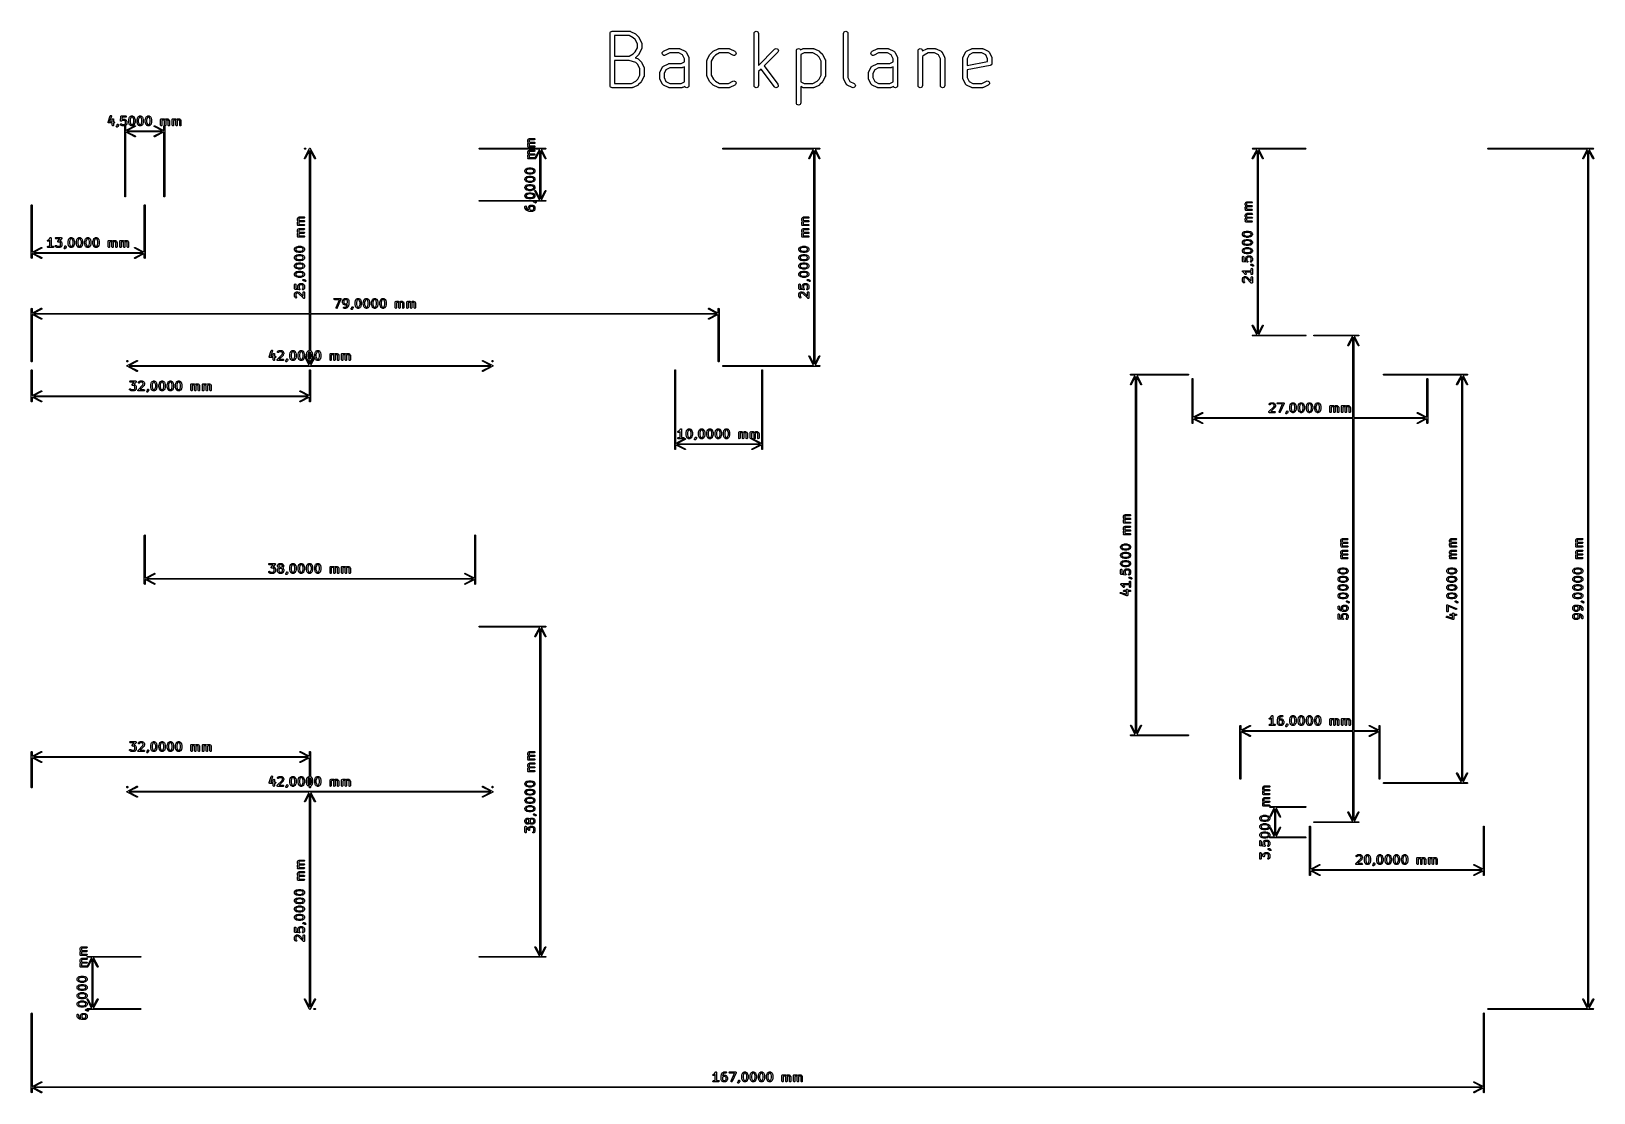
# Model space of a CAD drawing. Extents: x 2.16 to 9.24, y -5.85 to -1.04.
import ezdxf

# ---------------------------------------------------------------- set-up
doc = ezdxf.new("R2010")
doc.units = 0
doc.header["$MEASUREMENT"] = 0
doc.layers.add('BLACK', color=7, linetype='CONTINUOUS')

msp = doc.modelspace()

# ---------------------------------------------------------------- linework, layer by layer
at = {"layer": 'BLACK', "linetype": 'CONTINUOUS'}
for p, q in [((4.7838, -1.0527), (4.7845, -1.049)), ((4.7838, -1.289), (4.7838, -1.0527)), ((4.7845, -1.049), (4.7866, -1.0458)), ((4.7866, -1.0458), (4.7898, -1.0437)), ((4.7898, -1.0437), (4.7936, -1.0429)), ((4.7936, -1.0429), (4.8723, -1.0429)), ((4.8723, -1.0429), (4.8727, -1.043)), ((4.8727, -1.043), (4.873, -1.0429)), ((4.873, -1.0429), (4.8746, -1.0433)), ((4.8746, -1.0433), (4.8761, -1.0437)), ((4.8761, -1.0437), (4.8764, -1.0438)), ((4.8764, -1.0438), (4.8767, -1.0439)), ((4.8767, -1.0439), (4.8992, -1.0552)), ((4.8992, -1.0552), (4.9005, -1.0562)), ((4.9005, -1.0562), (4.9018, -1.057)), ((4.9018, -1.057), (4.913, -1.0683)), ((5.4362, -1.0527), (5.4369, -1.049)), ((5.4362, -1.289), (5.4362, -1.0527)), ((5.4369, -1.049), (5.4391, -1.0458)), ((5.4391, -1.0458), (5.4423, -1.0437)), ((5.4423, -1.0437), (5.446, -1.0429)), ((5.446, -1.0429), (5.4498, -1.0437)), ((5.4498, -1.0437), (5.453, -1.0458)), ((5.453, -1.0458), (5.4551, -1.049)), ((5.4551, -1.049), (5.4559, -1.0527)), ((5.4559, -1.0527), (5.4559, -1.1977)), ((5.8411, -1.0527), (5.8419, -1.049)), ((5.8411, -1.2552), (5.8411, -1.0527)), ((5.8419, -1.049), (5.844, -1.0458)), ((5.844, -1.0458), (5.8472, -1.0437)), ((5.8472, -1.0437), (5.851, -1.0429)), ((5.851, -1.0429), (5.8547, -1.0437)), ((5.8547, -1.0437), (5.8579, -1.0458)), ((5.8579, -1.0458), (5.8601, -1.049)), ((5.8601, -1.049), (5.8608, -1.0527)), ((5.8608, -1.0527), (5.8608, -1.2529)), ((4.87, -1.0626), (4.8034, -1.0626)), ((4.8034, -1.0626), (4.8034, -1.1554)), ((4.889, -1.0721), (4.87, -1.0626)), ((4.898, -1.0811), (4.889, -1.0721)), ((4.9075, -1.1001), (4.898, -1.0811)), ((4.898, -1.1369), (4.9075, -1.1179)), ((4.9075, -1.1179), (4.9075, -1.1001)), ((4.913, -1.0683), (4.9139, -1.0696)), ((4.9139, -1.0696), (4.9149, -1.0708)), ((4.9149, -1.0708), (4.9261, -1.0933)), ((4.9261, -1.1246), (4.9149, -1.1471)), ((4.9261, -1.0933), (4.9262, -1.0937)), ((4.9262, -1.1243), (4.9261, -1.1246)), ((4.9262, -1.0937), (4.9264, -1.094)), ((4.9264, -1.124), (4.9262, -1.1243)), ((4.9264, -1.094), (4.9267, -1.0955)), ((4.9267, -1.1225), (4.9264, -1.124)), ((4.9267, -1.0955), (4.9272, -1.097)), ((4.9272, -1.1209), (4.9267, -1.1225)), ((4.9272, -1.097), (4.9271, -1.0974)), ((4.9271, -1.0974), (4.9272, -1.0977)), ((4.9272, -1.1202), (4.9271, -1.1206)), ((4.9271, -1.1206), (4.9272, -1.1209)), ((4.9272, -1.0977), (4.9272, -1.1202)), ((5.0254, -1.1339), (5.0479, -1.1227)), ((5.0479, -1.1227), (5.0483, -1.1226)), ((5.0483, -1.1226), (5.0486, -1.1224)), ((5.0486, -1.1224), (5.0501, -1.1221)), ((5.0501, -1.1221), (5.0516, -1.1217)), ((5.0516, -1.1217), (5.052, -1.1217)), ((5.052, -1.1217), (5.0523, -1.1216)), ((5.0523, -1.1216), (5.0973, -1.1216)), ((5.0973, -1.1216), (5.0977, -1.1217)), ((5.0977, -1.1217), (5.098, -1.1217)), ((5.098, -1.1217), (5.0995, -1.1221)), ((5.0995, -1.1221), (5.1011, -1.1224)), ((5.1011, -1.1224), (5.1014, -1.1226)), ((5.1014, -1.1226), (5.1017, -1.1227)), ((5.1017, -1.1227), (5.1242, -1.1339)), ((5.2504, -1.1339), (5.2729, -1.1227)), ((5.2729, -1.1227), (5.2732, -1.1226)), ((5.2732, -1.1226), (5.2735, -1.1224)), ((5.2735, -1.1224), (5.2751, -1.1221)), ((5.2751, -1.1221), (5.2766, -1.1217)), ((5.2766, -1.1217), (5.2769, -1.1217)), ((5.2769, -1.1217), (5.2773, -1.1216)), ((5.2773, -1.1216), (5.3223, -1.1216)), ((5.3223, -1.1216), (5.3226, -1.1217)), ((5.3226, -1.1217), (5.323, -1.1217)), ((5.323, -1.1217), (5.3245, -1.1221)), ((5.3245, -1.1221), (5.3261, -1.1224)), ((5.3261, -1.1224), (5.3263, -1.1226)), ((5.3263, -1.1226), (5.3267, -1.1227)), ((5.3267, -1.1227), (5.3492, -1.1339)), ((5.4559, -1.1977), (5.5291, -1.1245)), ((5.5291, -1.1245), (5.5322, -1.1224)), ((5.5322, -1.1224), (5.536, -1.1216)), ((5.536, -1.1216), (5.5398, -1.1224)), ((5.5398, -1.1224), (5.543, -1.1245)), ((5.543, -1.1245), (5.5451, -1.1277)), ((5.5451, -1.1277), (5.5459, -1.1315)), ((5.5459, -1.1315), (5.5451, -1.1353)), ((5.6274, -1.1315), (5.6282, -1.1277)), ((5.6274, -1.3677), (5.6274, -1.1315)), ((5.6282, -1.1277), (5.6303, -1.1245)), ((5.6303, -1.1245), (5.6335, -1.1224)), ((5.6335, -1.1224), (5.6372, -1.1216)), ((5.6372, -1.1216), (5.641, -1.1224)), ((5.641, -1.1224), (5.6442, -1.1245)), ((5.6442, -1.1245), (5.6461, -1.1273)), ((5.6461, -1.1273), (5.6553, -1.1227)), ((5.6553, -1.1227), (5.6557, -1.1226)), ((5.6557, -1.1226), (5.656, -1.1224)), ((5.656, -1.1224), (5.6575, -1.1221)), ((5.6575, -1.1221), (5.659, -1.1217)), ((5.659, -1.1217), (5.6594, -1.1217)), ((5.6594, -1.1217), (5.6597, -1.1216)), ((5.6597, -1.1216), (5.7047, -1.1216)), ((5.7047, -1.1216), (5.7051, -1.1217)), ((5.7051, -1.1217), (5.7054, -1.1217)), ((5.7054, -1.1217), (5.707, -1.1221)), ((5.707, -1.1221), (5.7085, -1.1224)), ((5.7085, -1.1224), (5.7088, -1.1226)), ((5.7088, -1.1226), (5.7091, -1.1227)), ((5.7091, -1.1227), (5.7316, -1.1339)), ((5.9703, -1.1339), (5.9928, -1.1227)), ((5.9928, -1.1227), (5.9931, -1.1226)), ((5.9931, -1.1226), (5.9934, -1.1224)), ((5.9934, -1.1224), (5.995, -1.1221)), ((5.995, -1.1221), (5.9965, -1.1217)), ((5.9965, -1.1217), (5.9969, -1.1217)), ((5.9969, -1.1217), (5.9972, -1.1216)), ((5.9972, -1.1216), (6.0422, -1.1216)), ((6.0422, -1.1216), (6.0425, -1.1217)), ((6.0425, -1.1217), (6.0429, -1.1217)), ((6.0429, -1.1217), (6.0444, -1.1221)), ((6.0444, -1.1221), (6.046, -1.1224)), ((6.046, -1.1224), (6.0463, -1.1226)), ((6.0463, -1.1226), (6.0466, -1.1227)), ((6.0466, -1.1227), (6.0691, -1.1339)), ((6.1786, -1.1315), (6.1793, -1.1277)), ((6.1786, -1.289), (6.1786, -1.1315)), ((6.1793, -1.1277), (6.1815, -1.1245)), ((6.1815, -1.1245), (6.1847, -1.1224)), ((6.1847, -1.1224), (6.1884, -1.1216)), ((6.1884, -1.1216), (6.1922, -1.1224)), ((6.1922, -1.1224), (6.1954, -1.1245)), ((6.1954, -1.1245), (6.1975, -1.1277)), ((6.1975, -1.1277), (6.1983, -1.1315)), ((6.1983, -1.1324), (6.2178, -1.1227)), ((6.1983, -1.1315), (6.1983, -1.1324)), ((6.2178, -1.1227), (6.2181, -1.1226)), ((6.2181, -1.1226), (6.2184, -1.1224)), ((6.2184, -1.1224), (6.22, -1.1221)), ((6.22, -1.1221), (6.2215, -1.1217)), ((6.2215, -1.1217), (6.2218, -1.1217)), ((6.2218, -1.1217), (6.2222, -1.1216)), ((6.2222, -1.1216), (6.2559, -1.1216)), ((6.2559, -1.1216), (6.2563, -1.1217)), ((6.2563, -1.1217), (6.2566, -1.1217)), ((6.2566, -1.1217), (6.2581, -1.1221)), ((6.2581, -1.1221), (6.2597, -1.1224)), ((6.2597, -1.1224), (6.26, -1.1226)), ((6.26, -1.1226), (6.2603, -1.1227)), ((6.2603, -1.1227), (6.2828, -1.1339)), ((6.3978, -1.1339), (6.4202, -1.1227)), ((6.4202, -1.1227), (6.4206, -1.1226)), ((6.4206, -1.1226), (6.4209, -1.1224)), ((6.4209, -1.1224), (6.4224, -1.1221)), ((6.4224, -1.1221), (6.424, -1.1217)), ((6.424, -1.1217), (6.4243, -1.1217)), ((6.4243, -1.1217), (6.4246, -1.1216)), ((6.4246, -1.1216), (6.4696, -1.1216)), ((6.4696, -1.1216), (6.47, -1.1217)), ((6.47, -1.1217), (6.4703, -1.1217)), ((6.4703, -1.1217), (6.4719, -1.1221)), ((6.4719, -1.1221), (6.4734, -1.1224)), ((6.4734, -1.1224), (6.4737, -1.1226)), ((6.4737, -1.1226), (6.474, -1.1227)), ((6.474, -1.1227), (6.4965, -1.1339)), ((4.8034, -1.1554), (4.87, -1.1554)), ((4.8707, -1.1751), (4.8034, -1.1751)), ((4.8034, -1.1751), (4.8034, -1.2791)), ((4.87, -1.1554), (4.889, -1.1459)), ((4.9008, -1.1851), (4.8707, -1.1751)), ((4.889, -1.1459), (4.898, -1.1369)), ((4.8992, -1.1628), (4.898, -1.1634)), ((4.898, -1.1634), (4.9092, -1.1671)), ((4.9005, -1.1618), (4.8992, -1.1628)), ((4.9018, -1.1609), (4.9005, -1.1618)), ((4.9092, -1.1936), (4.9008, -1.1851)), ((4.913, -1.1497), (4.9018, -1.1609)), ((4.9092, -1.1671), (4.9095, -1.1673)), ((4.9187, -1.2125), (4.9092, -1.1936)), ((4.9095, -1.1673), (4.9099, -1.1674)), ((4.9099, -1.1674), (4.9112, -1.1683)), ((4.9112, -1.1683), (4.9125, -1.169)), ((4.9125, -1.169), (4.9128, -1.1693)), ((4.9128, -1.1693), (4.913, -1.1695)), ((4.9139, -1.1484), (4.913, -1.1497)), ((4.913, -1.1695), (4.9243, -1.1808)), ((4.9149, -1.1471), (4.9139, -1.1484)), ((4.9243, -1.1808), (4.9252, -1.1821)), ((4.9252, -1.1821), (4.9261, -1.1833)), ((4.9261, -1.1833), (4.9374, -1.2058)), ((5.02, -1.1434), (5.0205, -1.1396)), ((5.021, -1.1471), (5.02, -1.1434)), ((5.0205, -1.1396), (5.0224, -1.1363)), ((5.0234, -1.1502), (5.021, -1.1471)), ((5.0224, -1.1363), (5.0254, -1.1339)), ((5.0267, -1.1521), (5.0234, -1.1502)), ((5.0234, -1.2028), (5.0244, -1.2022)), ((5.0244, -1.2022), (5.0254, -1.2014)), ((5.0254, -1.2014), (5.0479, -1.1902)), ((5.0305, -1.1526), (5.0267, -1.1521)), ((5.0342, -1.1515), (5.0305, -1.1526)), ((5.0546, -1.1413), (5.0342, -1.1515)), ((5.0479, -1.1902), (5.0483, -1.1901)), ((5.0483, -1.1901), (5.0486, -1.1899)), ((5.0486, -1.1899), (5.0501, -1.1896)), ((5.0501, -1.1896), (5.0516, -1.1892)), ((5.0516, -1.1892), (5.052, -1.1892)), ((5.052, -1.1892), (5.0523, -1.1891)), ((5.0523, -1.1891), (5.1062, -1.1891)), ((5.095, -1.1413), (5.0546, -1.1413)), ((5.1125, -1.1501), (5.095, -1.1413)), ((5.1062, -1.1891), (5.1212, -1.1816)), ((5.1212, -1.1676), (5.1125, -1.1501)), ((5.1212, -1.1816), (5.1212, -1.1676)), ((5.1242, -1.1339), (5.1252, -1.1347)), ((5.1252, -1.1347), (5.1263, -1.1353)), ((5.1263, -1.1353), (5.1267, -1.1359)), ((5.1267, -1.1359), (5.1272, -1.1363)), ((5.1272, -1.1363), (5.1279, -1.1374)), ((5.1279, -1.1374), (5.1286, -1.1383)), ((5.1286, -1.1383), (5.1399, -1.1608)), ((5.1399, -1.1608), (5.14, -1.1612)), ((5.14, -1.1612), (5.1402, -1.1615)), ((5.1402, -1.1615), (5.1405, -1.163)), ((5.1405, -1.163), (5.1409, -1.1645)), ((5.1409, -1.1645), (5.1408, -1.1649)), ((5.1408, -1.1649), (5.1409, -1.1652)), ((5.1409, -1.1652), (5.1409, -1.289)), ((5.2225, -1.1758), (5.2229, -1.1743)), ((5.2225, -1.1761), (5.2225, -1.1758)), ((5.2225, -1.1765), (5.2225, -1.1761)), ((5.2225, -1.244), (5.2225, -1.1765)), ((5.2229, -1.1743), (5.2232, -1.1727)), ((5.2232, -1.1727), (5.2234, -1.1724)), ((5.2234, -1.1724), (5.2235, -1.1721)), ((5.2235, -1.1721), (5.2347, -1.1496)), ((5.2347, -1.1496), (5.2357, -1.1483)), ((5.2357, -1.1483), (5.2366, -1.147)), ((5.2366, -1.147), (5.2478, -1.1358)), ((5.2516, -1.1598), (5.2421, -1.1788)), ((5.2421, -1.1788), (5.2421, -1.2416)), ((5.2478, -1.1358), (5.2491, -1.1349)), ((5.2491, -1.1349), (5.2504, -1.1339)), ((5.2606, -1.1508), (5.2516, -1.1598)), ((5.2796, -1.1413), (5.2606, -1.1508)), ((5.32, -1.1413), (5.2796, -1.1413)), ((5.3404, -1.1515), (5.32, -1.1413)), ((5.3441, -1.1526), (5.3404, -1.1515)), ((5.3479, -1.1521), (5.3441, -1.1526)), ((5.3512, -1.1502), (5.3479, -1.1521)), ((5.3492, -1.1339), (5.3522, -1.1363)), ((5.3536, -1.1471), (5.3512, -1.1502)), ((5.3522, -1.1363), (5.3541, -1.1396)), ((5.3546, -1.1434), (5.3536, -1.1471)), ((5.3541, -1.1396), (5.3546, -1.1434)), ((5.543, -1.1384), (5.4815, -1.1999)), ((5.4815, -1.1999), (5.5439, -1.2831)), ((5.5451, -1.1353), (5.543, -1.1384)), ((5.6621, -1.1413), (5.6471, -1.1488)), ((5.6471, -1.1488), (5.6471, -1.2716)), ((5.7024, -1.1413), (5.6621, -1.1413)), ((5.7214, -1.1508), (5.7024, -1.1413)), ((5.7304, -1.1598), (5.7214, -1.1508)), ((5.7399, -1.1788), (5.7304, -1.1598)), ((5.7316, -1.1339), (5.7329, -1.1349)), ((5.7329, -1.1349), (5.7342, -1.1358)), ((5.7342, -1.1358), (5.7454, -1.147)), ((5.7399, -1.2416), (5.7399, -1.1788)), ((5.7454, -1.147), (5.7463, -1.1483)), ((5.7463, -1.1483), (5.7473, -1.1496)), ((5.7473, -1.1496), (5.7585, -1.1721)), ((5.7585, -1.1721), (5.7586, -1.1724)), ((5.7586, -1.1724), (5.7588, -1.1727)), ((5.7588, -1.1727), (5.7591, -1.1743)), ((5.7591, -1.1743), (5.7596, -1.1758)), ((5.7596, -1.1758), (5.7595, -1.1761)), ((5.7595, -1.1761), (5.7596, -1.1765)), ((5.7596, -1.1765), (5.7596, -1.244)), ((5.9649, -1.1434), (5.9654, -1.1396)), ((5.9659, -1.1471), (5.9649, -1.1434)), ((5.9654, -1.1396), (5.9673, -1.1363)), ((5.9683, -1.1502), (5.9659, -1.1471)), ((5.9673, -1.1363), (5.9703, -1.1339)), ((5.9716, -1.1521), (5.9683, -1.1502)), ((5.9683, -1.2028), (5.9693, -1.2022)), ((5.9693, -1.2022), (5.9703, -1.2014)), ((5.9703, -1.2014), (5.9928, -1.1902)), ((5.9754, -1.1526), (5.9716, -1.1521)), ((5.9791, -1.1515), (5.9754, -1.1526)), ((5.9995, -1.1413), (5.9791, -1.1515)), ((5.9928, -1.1902), (5.9931, -1.1901)), ((5.9931, -1.1901), (5.9934, -1.1899)), ((5.9934, -1.1899), (5.995, -1.1896)), ((5.995, -1.1896), (5.9965, -1.1892)), ((5.9965, -1.1892), (5.9969, -1.1892)), ((5.9969, -1.1892), (5.9972, -1.1891)), ((5.9972, -1.1891), (6.0511, -1.1891)), ((6.0399, -1.1413), (5.9995, -1.1413)), ((6.0574, -1.1501), (6.0399, -1.1413)), ((6.0511, -1.1891), (6.0661, -1.1816)), ((6.0661, -1.1676), (6.0574, -1.1501)), ((6.0661, -1.1816), (6.0661, -1.1676)), ((6.0691, -1.1339), (6.0701, -1.1347)), ((6.0701, -1.1347), (6.0711, -1.1353)), ((6.0711, -1.1353), (6.0716, -1.1359)), ((6.0716, -1.1359), (6.0721, -1.1363)), ((6.0721, -1.1363), (6.0727, -1.1374)), ((6.0727, -1.1374), (6.0735, -1.1383)), ((6.0735, -1.1383), (6.0847, -1.1608)), ((6.0847, -1.1608), (6.0848, -1.1612)), ((6.0848, -1.1612), (6.085, -1.1615)), ((6.085, -1.1615), (6.0853, -1.163)), ((6.0853, -1.163), (6.0858, -1.1645)), ((6.0858, -1.1645), (6.0857, -1.1649)), ((6.0857, -1.1649), (6.0858, -1.1652)), ((6.0858, -1.1652), (6.0858, -1.289)), ((6.2055, -1.1508), (6.1983, -1.1581)), ((6.1983, -1.1581), (6.1983, -1.289)), ((6.2245, -1.1413), (6.2055, -1.1508)), ((6.2536, -1.1413), (6.2245, -1.1413)), ((6.2711, -1.1501), (6.2536, -1.1413)), ((6.2798, -1.1676), (6.2711, -1.1501)), ((6.2798, -1.289), (6.2798, -1.1676)), ((6.2828, -1.1339), (6.2838, -1.1347)), ((6.2838, -1.1347), (6.2849, -1.1353)), ((6.2849, -1.1353), (6.2853, -1.1359)), ((6.2853, -1.1359), (6.2859, -1.1363)), ((6.2859, -1.1363), (6.2865, -1.1374)), ((6.2865, -1.1374), (6.2872, -1.1383)), ((6.2872, -1.1383), (6.2985, -1.1608)), ((6.2985, -1.1608), (6.2986, -1.1612)), ((6.2986, -1.1612), (6.2988, -1.1615)), ((6.2988, -1.1615), (6.2991, -1.163)), ((6.2991, -1.163), (6.2995, -1.1645)), ((6.2995, -1.1645), (6.2994, -1.1649)), ((6.2994, -1.1649), (6.2995, -1.1652)), ((6.2995, -1.1652), (6.2995, -1.289)), ((6.3811, -1.1645), (6.3815, -1.163)), ((6.3811, -1.1649), (6.3811, -1.1645)), ((6.3811, -1.1652), (6.3811, -1.1649)), ((6.3811, -1.2552), (6.3811, -1.1652)), ((6.3815, -1.163), (6.3818, -1.1615)), ((6.3818, -1.1615), (6.382, -1.1612)), ((6.382, -1.1612), (6.3821, -1.1608)), ((6.3821, -1.1608), (6.3933, -1.1383)), ((6.3933, -1.1383), (6.3941, -1.1374)), ((6.3941, -1.1374), (6.3947, -1.1363)), ((6.3947, -1.1363), (6.3953, -1.1359)), ((6.3953, -1.1359), (6.3957, -1.1353)), ((6.3957, -1.1353), (6.3968, -1.1347)), ((6.3968, -1.1347), (6.3978, -1.1339)), ((6.4095, -1.1501), (6.4007, -1.1676)), ((6.4007, -1.1676), (6.4007, -1.1982)), ((6.4007, -1.1982), (6.4935, -1.1797)), ((6.5053, -1.1974), (6.4007, -1.2183)), ((6.427, -1.1413), (6.4095, -1.1501)), ((6.4673, -1.1413), (6.427, -1.1413)), ((6.4848, -1.1501), (6.4673, -1.1413)), ((6.4935, -1.1676), (6.4848, -1.1501)), ((6.4935, -1.1797), (6.4935, -1.1676)), ((6.4965, -1.1339), (6.4975, -1.1347)), ((6.4975, -1.1347), (6.4986, -1.1353)), ((6.4986, -1.1353), (6.499, -1.1359)), ((6.499, -1.1359), (6.4996, -1.1363)), ((6.4996, -1.1363), (6.5002, -1.1374)), ((6.5002, -1.1374), (6.5009, -1.1383)), ((6.5009, -1.1383), (6.5122, -1.1608)), ((6.5062, -1.197), (6.5053, -1.1974)), ((6.5072, -1.1968), (6.5062, -1.197)), ((6.508, -1.1963), (6.5072, -1.1968)), ((6.5089, -1.1959), (6.508, -1.1963)), ((6.5095, -1.1952), (6.5089, -1.1959)), ((6.5103, -1.1947), (6.5095, -1.1952)), ((6.5109, -1.1939), (6.5103, -1.1947)), ((6.5116, -1.1932), (6.5109, -1.1939)), ((6.5119, -1.1923), (6.5116, -1.1932)), ((6.5125, -1.1915), (6.5119, -1.1923)), ((6.5122, -1.1608), (6.5123, -1.1612)), ((6.5123, -1.1612), (6.5125, -1.1615)), ((6.5125, -1.1615), (6.5128, -1.163)), ((6.5127, -1.1905), (6.5125, -1.1915)), ((6.513, -1.1896), (6.5127, -1.1905)), ((6.5128, -1.163), (6.5132, -1.1645)), ((6.5132, -1.1877), (6.513, -1.1887)), ((6.513, -1.1887), (6.513, -1.1896)), ((6.5132, -1.1645), (6.5132, -1.1649)), ((6.5132, -1.1649), (6.5132, -1.1652)), ((6.5132, -1.1652), (6.5132, -1.1877)), ((4.8813, -1.2791), (4.9003, -1.2696)), ((4.9003, -1.2696), (4.9092, -1.2606)), ((4.9092, -1.2606), (4.9187, -1.2416)), ((4.9187, -1.2416), (4.9187, -1.2125)), ((4.9252, -1.2721), (4.9243, -1.2734)), ((4.9261, -1.2709), (4.9252, -1.2721)), ((4.9374, -1.2484), (4.9261, -1.2709)), ((4.9374, -1.2058), (4.9375, -1.2062)), ((4.9375, -1.248), (4.9374, -1.2484)), ((4.9375, -1.2062), (4.9377, -1.2065)), ((4.9377, -1.2477), (4.9375, -1.248)), ((4.9377, -1.2065), (4.938, -1.208)), ((4.938, -1.2462), (4.9377, -1.2477)), ((4.938, -1.208), (4.9384, -1.2095)), ((4.9384, -1.2447), (4.938, -1.2462)), ((4.9384, -1.2095), (4.9384, -1.2099)), ((4.9384, -1.2099), (4.9384, -1.2102)), ((4.9384, -1.2102), (4.9384, -1.244)), ((4.9384, -1.244), (4.9384, -1.2443)), ((4.9384, -1.2443), (4.9384, -1.2447)), ((5.0087, -1.2327), (5.0088, -1.2324)), ((5.0087, -1.2552), (5.0087, -1.2327)), ((5.0088, -1.2556), (5.0087, -1.2552)), ((5.0088, -1.232), (5.0092, -1.2305)), ((5.0088, -1.2324), (5.0088, -1.232)), ((5.0088, -1.2559), (5.0088, -1.2556)), ((5.0092, -1.2574), (5.0088, -1.2559)), ((5.0092, -1.2305), (5.0095, -1.229)), ((5.0095, -1.259), (5.0092, -1.2574)), ((5.0095, -1.229), (5.0097, -1.2287)), ((5.0097, -1.2593), (5.0095, -1.259)), ((5.0097, -1.2287), (5.0098, -1.2283)), ((5.0098, -1.2596), (5.0097, -1.2593)), ((5.0098, -1.2283), (5.021, -1.2058)), ((5.021, -1.2821), (5.0098, -1.2596)), ((5.021, -1.2058), (5.0218, -1.2048)), ((5.0218, -1.2048), (5.0224, -1.2038)), ((5.0224, -1.2038), (5.0229, -1.2033)), ((5.0229, -1.2033), (5.0234, -1.2028)), ((5.0372, -1.2176), (5.0284, -1.235)), ((5.0284, -1.235), (5.0284, -1.2529)), ((5.0284, -1.2529), (5.0372, -1.2704)), ((5.0546, -1.2088), (5.0372, -1.2176)), ((5.0372, -1.2704), (5.0546, -1.2791)), ((5.1086, -1.2088), (5.0546, -1.2088)), ((5.1062, -1.2791), (5.1212, -1.2716)), ((5.1089, -1.2087), (5.1086, -1.2088)), ((5.1093, -1.2088), (5.1089, -1.2087)), ((5.1108, -1.2084), (5.1093, -1.2088)), ((5.1123, -1.2081), (5.1108, -1.2084)), ((5.1126, -1.2079), (5.1123, -1.2081)), ((5.113, -1.2078), (5.1126, -1.2079)), ((5.1212, -1.2037), (5.113, -1.2078)), ((5.1212, -1.2716), (5.1212, -1.2037)), ((5.2225, -1.2443), (5.2225, -1.244)), ((5.2225, -1.2447), (5.2225, -1.2443)), ((5.2229, -1.2462), (5.2225, -1.2447)), ((5.2232, -1.2477), (5.2229, -1.2462)), ((5.2234, -1.248), (5.2232, -1.2477)), ((5.2235, -1.2484), (5.2234, -1.248)), ((5.2347, -1.2709), (5.2235, -1.2484)), ((5.2357, -1.2721), (5.2347, -1.2709)), ((5.2366, -1.2734), (5.2357, -1.2721)), ((5.2421, -1.2416), (5.2516, -1.2606)), ((5.2516, -1.2606), (5.2606, -1.2696)), ((5.2606, -1.2696), (5.2796, -1.2791)), ((5.32, -1.2791), (5.3404, -1.2689)), ((5.3404, -1.2689), (5.3441, -1.2679)), ((5.3441, -1.2679), (5.3479, -1.2684)), ((5.3479, -1.2684), (5.3512, -1.2703)), ((5.3512, -1.2703), (5.3536, -1.2733)), ((5.3536, -1.2733), (5.3546, -1.277)), ((5.4675, -1.214), (5.4559, -1.2256)), ((5.4559, -1.2256), (5.4559, -1.289)), ((5.5281, -1.2949), (5.4675, -1.214)), ((5.6471, -1.2716), (5.6621, -1.2791)), ((5.7024, -1.2791), (5.7214, -1.2696)), ((5.7214, -1.2696), (5.7304, -1.2606)), ((5.7304, -1.2606), (5.7399, -1.2416)), ((5.7463, -1.2721), (5.7454, -1.2734)), ((5.7473, -1.2709), (5.7463, -1.2721)), ((5.7585, -1.2484), (5.7473, -1.2709)), ((5.7586, -1.248), (5.7585, -1.2484)), ((5.7588, -1.2477), (5.7586, -1.248)), ((5.7591, -1.2462), (5.7588, -1.2477)), ((5.7596, -1.2447), (5.7591, -1.2462)), ((5.7596, -1.244), (5.7595, -1.2443)), ((5.7595, -1.2443), (5.7596, -1.2447)), ((5.8412, -1.2556), (5.8411, -1.2552)), ((5.8412, -1.2559), (5.8412, -1.2556)), ((5.8416, -1.2574), (5.8412, -1.2559)), ((5.8419, -1.259), (5.8416, -1.2574)), ((5.8421, -1.2593), (5.8419, -1.259)), ((5.8422, -1.2596), (5.8421, -1.2593)), ((5.8534, -1.2821), (5.8422, -1.2596)), ((5.8608, -1.2529), (5.8696, -1.2704)), ((5.8696, -1.2704), (5.8891, -1.2802)), ((5.9536, -1.232), (5.9541, -1.2305)), ((5.9537, -1.2324), (5.9536, -1.232)), ((5.9536, -1.2327), (5.9537, -1.2324)), ((5.9536, -1.2552), (5.9536, -1.2327)), ((5.9537, -1.2556), (5.9536, -1.2552)), ((5.9536, -1.2559), (5.9537, -1.2556)), ((5.9541, -1.2574), (5.9536, -1.2559)), ((5.9541, -1.2305), (5.9544, -1.229)), ((5.9544, -1.259), (5.9541, -1.2574)), ((5.9544, -1.229), (5.9546, -1.2287)), ((5.9546, -1.2593), (5.9544, -1.259)), ((5.9546, -1.2287), (5.9547, -1.2283)), ((5.9547, -1.2596), (5.9546, -1.2593)), ((5.9547, -1.2283), (5.9659, -1.2058)), ((5.9659, -1.2821), (5.9547, -1.2596)), ((5.9659, -1.2058), (5.9667, -1.2048)), ((5.9667, -1.2048), (5.9673, -1.2038)), ((5.9673, -1.2038), (5.9678, -1.2033)), ((5.9678, -1.2033), (5.9683, -1.2028)), ((5.982, -1.2176), (5.9733, -1.235)), ((5.9733, -1.235), (5.9733, -1.2529)), ((5.9733, -1.2529), (5.982, -1.2704)), ((5.9995, -1.2088), (5.982, -1.2176)), ((5.982, -1.2704), (5.9995, -1.2791)), ((6.0534, -1.2088), (5.9995, -1.2088)), ((6.0511, -1.2791), (6.0661, -1.2716)), ((6.0538, -1.2087), (6.0534, -1.2088)), ((6.0541, -1.2088), (6.0538, -1.2087)), ((6.0557, -1.2084), (6.0541, -1.2088)), ((6.0572, -1.2081), (6.0557, -1.2084)), ((6.0575, -1.2079), (6.0572, -1.2081)), ((6.0578, -1.2078), (6.0575, -1.2079)), ((6.0661, -1.2037), (6.0578, -1.2078)), ((6.0661, -1.2716), (6.0661, -1.2037)), ((6.3811, -1.2556), (6.3811, -1.2552)), ((6.3811, -1.2559), (6.3811, -1.2556)), ((6.3815, -1.2574), (6.3811, -1.2559)), ((6.3818, -1.259), (6.3815, -1.2574)), ((6.382, -1.2593), (6.3818, -1.259)), ((6.3821, -1.2596), (6.382, -1.2593)), ((6.3933, -1.2821), (6.3821, -1.2596)), ((6.4007, -1.2183), (6.4007, -1.2529)), ((6.4007, -1.2529), (6.4095, -1.2704)), ((6.4095, -1.2704), (6.427, -1.2791)), ((6.4673, -1.2791), (6.4877, -1.2689)), ((6.4877, -1.2689), (6.4914, -1.2679)), ((6.4914, -1.2679), (6.4953, -1.2684)), ((6.4953, -1.2684), (6.4986, -1.2703)), ((6.4986, -1.2703), (6.5009, -1.2733)), ((6.5009, -1.2733), (6.502, -1.277)), ((4.7845, -1.2927), (4.7838, -1.289)), ((4.7866, -1.2959), (4.7845, -1.2927)), ((4.7898, -1.2981), (4.7866, -1.2959)), ((4.7936, -1.2988), (4.7898, -1.2981)), ((4.8836, -1.2988), (4.7936, -1.2988)), ((4.8034, -1.2791), (4.8813, -1.2791)), ((4.8839, -1.2987), (4.8836, -1.2988)), ((4.8843, -1.2988), (4.8839, -1.2987)), ((4.8858, -1.2984), (4.8843, -1.2988)), ((4.8874, -1.2981), (4.8858, -1.2984)), ((4.8877, -1.2979), (4.8874, -1.2981)), ((4.888, -1.2978), (4.8877, -1.2979)), ((4.9105, -1.2865), (4.888, -1.2978)), ((4.9117, -1.2856), (4.9105, -1.2865)), ((4.913, -1.2847), (4.9117, -1.2856)), ((4.9243, -1.2734), (4.913, -1.2847)), ((5.0218, -1.2831), (5.021, -1.2821)), ((5.0224, -1.2842), (5.0218, -1.2831)), ((5.0229, -1.2846), (5.0224, -1.2842)), ((5.0234, -1.2852), (5.0229, -1.2846)), ((5.0244, -1.2858), (5.0234, -1.2852)), ((5.0254, -1.2865), (5.0244, -1.2858)), ((5.0479, -1.2978), (5.0254, -1.2865)), ((5.0483, -1.2979), (5.0479, -1.2978)), ((5.0486, -1.2981), (5.0483, -1.2979)), ((5.0501, -1.2984), (5.0486, -1.2981)), ((5.0516, -1.2988), (5.0501, -1.2984)), ((5.052, -1.2987), (5.0516, -1.2988)), ((5.0523, -1.2988), (5.052, -1.2987)), ((5.1086, -1.2988), (5.0523, -1.2988)), ((5.0546, -1.2791), (5.1062, -1.2791)), ((5.1089, -1.2987), (5.1086, -1.2988)), ((5.1093, -1.2988), (5.1089, -1.2987)), ((5.1108, -1.2984), (5.1093, -1.2988)), ((5.1123, -1.2981), (5.1108, -1.2984)), ((5.1126, -1.2979), (5.1123, -1.2981)), ((5.113, -1.2978), (5.1126, -1.2979)), ((5.1222, -1.2931), (5.113, -1.2978)), ((5.1241, -1.2959), (5.1222, -1.2931)), ((5.1273, -1.2981), (5.1241, -1.2959)), ((5.1311, -1.2988), (5.1273, -1.2981)), ((5.1348, -1.2981), (5.1311, -1.2988)), ((5.138, -1.2959), (5.1348, -1.2981)), ((5.1402, -1.2927), (5.138, -1.2959)), ((5.1409, -1.289), (5.1402, -1.2927)), ((5.2478, -1.2847), (5.2366, -1.2734)), ((5.2491, -1.2856), (5.2478, -1.2847)), ((5.2504, -1.2865), (5.2491, -1.2856)), ((5.2729, -1.2978), (5.2504, -1.2865)), ((5.2732, -1.2979), (5.2729, -1.2978)), ((5.2735, -1.2981), (5.2732, -1.2979)), ((5.2751, -1.2984), (5.2735, -1.2981)), ((5.2766, -1.2988), (5.2751, -1.2984)), ((5.2769, -1.2987), (5.2766, -1.2988)), ((5.2773, -1.2988), (5.2769, -1.2987)), ((5.3223, -1.2988), (5.2773, -1.2988)), ((5.2796, -1.2791), (5.32, -1.2791)), ((5.3226, -1.2987), (5.3223, -1.2988)), ((5.323, -1.2988), (5.3226, -1.2987)), ((5.3245, -1.2984), (5.323, -1.2988)), ((5.3261, -1.2981), (5.3245, -1.2984)), ((5.3263, -1.2979), (5.3261, -1.2981)), ((5.3267, -1.2978), (5.3263, -1.2979)), ((5.3492, -1.2865), (5.3267, -1.2978)), ((5.3522, -1.2842), (5.3492, -1.2865)), ((5.3541, -1.2808), (5.3522, -1.2842)), ((5.3546, -1.277), (5.3541, -1.2808)), ((5.4369, -1.2927), (5.4362, -1.289)), ((5.4391, -1.2959), (5.4369, -1.2927)), ((5.4423, -1.2981), (5.4391, -1.2959)), ((5.446, -1.2988), (5.4423, -1.2981)), ((5.4498, -1.2981), (5.446, -1.2988)), ((5.453, -1.2959), (5.4498, -1.2981)), ((5.4551, -1.2927), (5.453, -1.2959)), ((5.4559, -1.289), (5.4551, -1.2927)), ((5.531, -1.2974), (5.5281, -1.2949)), ((5.5346, -1.2987), (5.531, -1.2974)), ((5.5385, -1.2985), (5.5346, -1.2987)), ((5.5419, -1.2968), (5.5385, -1.2985)), ((5.5445, -1.294), (5.5419, -1.2968)), ((5.5439, -1.2831), (5.5455, -1.2865)), ((5.5458, -1.2904), (5.5445, -1.294)), ((5.5455, -1.2865), (5.5458, -1.2904)), ((5.6553, -1.2978), (5.6471, -1.2936)), ((5.6471, -1.2936), (5.6471, -1.3677)), ((5.6557, -1.2979), (5.6553, -1.2978)), ((5.656, -1.2981), (5.6557, -1.2979)), ((5.6575, -1.2984), (5.656, -1.2981)), ((5.659, -1.2988), (5.6575, -1.2984)), ((5.6594, -1.2987), (5.659, -1.2988)), ((5.6597, -1.2988), (5.6594, -1.2987)), ((5.7047, -1.2988), (5.6597, -1.2988)), ((5.6621, -1.2791), (5.7024, -1.2791)), ((5.7051, -1.2987), (5.7047, -1.2988)), ((5.7054, -1.2988), (5.7051, -1.2987)), ((5.707, -1.2984), (5.7054, -1.2988)), ((5.7085, -1.2981), (5.707, -1.2984)), ((5.7088, -1.2979), (5.7085, -1.2981)), ((5.7091, -1.2978), (5.7088, -1.2979)), ((5.7316, -1.2865), (5.7091, -1.2978)), ((5.7329, -1.2856), (5.7316, -1.2865)), ((5.7342, -1.2847), (5.7329, -1.2856)), ((5.7454, -1.2734), (5.7342, -1.2847)), ((5.8542, -1.2831), (5.8534, -1.2821)), ((5.8548, -1.2842), (5.8542, -1.2831)), ((5.8553, -1.2846), (5.8548, -1.2842)), ((5.8558, -1.2852), (5.8553, -1.2846)), ((5.8568, -1.2858), (5.8558, -1.2852)), ((5.8578, -1.2865), (5.8568, -1.2858)), ((5.8803, -1.2978), (5.8578, -1.2865)), ((5.884, -1.2988), (5.8803, -1.2978)), ((5.8878, -1.2983), (5.884, -1.2988)), ((5.8912, -1.2964), (5.8878, -1.2983)), ((5.8891, -1.2802), (5.8922, -1.2825)), ((5.8935, -1.2934), (5.8912, -1.2964)), ((5.8922, -1.2825), (5.8941, -1.2859)), ((5.8945, -1.2897), (5.8935, -1.2934)), ((5.8941, -1.2859), (5.8945, -1.2897)), ((5.9667, -1.2831), (5.9659, -1.2821)), ((5.9673, -1.2842), (5.9667, -1.2831)), ((5.9678, -1.2846), (5.9673, -1.2842)), ((5.9683, -1.2852), (5.9678, -1.2846)), ((5.9693, -1.2858), (5.9683, -1.2852)), ((5.9703, -1.2865), (5.9693, -1.2858)), ((5.9928, -1.2978), (5.9703, -1.2865)), ((5.9931, -1.2979), (5.9928, -1.2978)), ((5.9934, -1.2981), (5.9931, -1.2979)), ((5.995, -1.2984), (5.9934, -1.2981)), ((5.9965, -1.2988), (5.995, -1.2984)), ((5.9969, -1.2987), (5.9965, -1.2988)), ((5.9972, -1.2988), (5.9969, -1.2987)), ((6.0534, -1.2988), (5.9972, -1.2988)), ((5.9995, -1.2791), (6.0511, -1.2791)), ((6.0538, -1.2987), (6.0534, -1.2988)), ((6.0541, -1.2988), (6.0538, -1.2987)), ((6.0557, -1.2984), (6.0541, -1.2988)), ((6.0572, -1.2981), (6.0557, -1.2984)), ((6.0575, -1.2979), (6.0572, -1.2981)), ((6.0578, -1.2978), (6.0575, -1.2979)), ((6.0671, -1.2931), (6.0578, -1.2978)), ((6.069, -1.2959), (6.0671, -1.2931)), ((6.0722, -1.2981), (6.069, -1.2959)), ((6.0759, -1.2988), (6.0722, -1.2981)), ((6.0797, -1.2981), (6.0759, -1.2988)), ((6.0829, -1.2959), (6.0797, -1.2981)), ((6.085, -1.2927), (6.0829, -1.2959)), ((6.0858, -1.289), (6.085, -1.2927)), ((6.1793, -1.2927), (6.1786, -1.289)), ((6.1815, -1.2959), (6.1793, -1.2927)), ((6.1847, -1.2981), (6.1815, -1.2959)), ((6.1884, -1.2988), (6.1847, -1.2981)), ((6.1922, -1.2981), (6.1884, -1.2988)), ((6.1954, -1.2959), (6.1922, -1.2981)), ((6.1975, -1.2927), (6.1954, -1.2959)), ((6.1983, -1.289), (6.1975, -1.2927)), ((6.2806, -1.2927), (6.2798, -1.289)), ((6.2827, -1.2959), (6.2806, -1.2927)), ((6.2859, -1.2981), (6.2827, -1.2959)), ((6.2897, -1.2988), (6.2859, -1.2981)), ((6.2934, -1.2981), (6.2897, -1.2988)), ((6.2966, -1.2959), (6.2934, -1.2981)), ((6.2988, -1.2927), (6.2966, -1.2959)), ((6.2995, -1.289), (6.2988, -1.2927)), ((6.3941, -1.2831), (6.3933, -1.2821)), ((6.3947, -1.2842), (6.3941, -1.2831)), ((6.3953, -1.2846), (6.3947, -1.2842)), ((6.3957, -1.2852), (6.3953, -1.2846)), ((6.3968, -1.2858), (6.3957, -1.2852)), ((6.3978, -1.2865), (6.3968, -1.2858)), ((6.4202, -1.2978), (6.3978, -1.2865)), ((6.4206, -1.2979), (6.4202, -1.2978)), ((6.4209, -1.2981), (6.4206, -1.2979)), ((6.4224, -1.2984), (6.4209, -1.2981)), ((6.424, -1.2988), (6.4224, -1.2984)), ((6.4243, -1.2987), (6.424, -1.2988)), ((6.4246, -1.2988), (6.4243, -1.2987)), ((6.4696, -1.2988), (6.4246, -1.2988)), ((6.427, -1.2791), (6.4673, -1.2791)), ((6.47, -1.2987), (6.4696, -1.2988)), ((6.4703, -1.2988), (6.47, -1.2987)), ((6.4719, -1.2984), (6.4703, -1.2988)), ((6.4734, -1.2981), (6.4719, -1.2984)), ((6.4737, -1.2979), (6.4734, -1.2981)), ((6.474, -1.2978), (6.4737, -1.2979)), ((6.4965, -1.2865), (6.474, -1.2978)), ((6.4996, -1.2842), (6.4965, -1.2865)), ((6.5015, -1.2808), (6.4996, -1.2842)), ((6.502, -1.277), (6.5015, -1.2808)), ((5.6282, -1.3715), (5.6274, -1.3677)), ((5.6303, -1.3747), (5.6282, -1.3715)), ((5.6335, -1.3768), (5.6303, -1.3747)), ((5.6372, -1.3775), (5.6335, -1.3768)), ((5.641, -1.3768), (5.6372, -1.3775)), ((5.6442, -1.3747), (5.641, -1.3768)), ((5.6463, -1.3715), (5.6442, -1.3747)), ((5.6471, -1.3677), (5.6463, -1.3715)), ((2.5112, -1.4551), (2.5113, -1.4549)), ((2.5113, -1.4559), (2.5112, -1.4551)), ((2.5113, -1.4546), (2.5206, -1.4265)), ((2.5113, -1.4549), (2.5113, -1.4546)), ((2.5113, -1.4567), (2.5113, -1.4559)), ((2.5115, -1.4568), (2.5113, -1.4567)), ((2.5115, -1.457), (2.5115, -1.4568)), ((2.5121, -1.4576), (2.5115, -1.457)), ((2.5127, -1.4582), (2.5121, -1.4576)), ((2.5129, -1.4582), (2.5127, -1.4582)), ((2.5131, -1.4583), (2.5129, -1.4582)), ((2.5141, -1.4585), (2.5131, -1.4583)), ((2.5299, -1.4585), (2.5141, -1.4585)), ((2.5262, -1.4284), (2.5182, -1.4526)), ((2.5182, -1.4526), (2.5299, -1.4526)), ((2.5206, -1.4265), (2.5211, -1.4256)), ((2.5211, -1.4256), (2.5228, -1.4246)), ((2.5228, -1.4246), (2.5248, -1.4249)), ((2.5248, -1.4249), (2.5262, -1.4264)), ((2.5262, -1.4264), (2.5262, -1.4284)), ((2.5299, -1.4424), (2.53, -1.4414)), ((2.5299, -1.4526), (2.5299, -1.4424)), ((2.5299, -1.4687), (2.5299, -1.4585)), ((2.5305, -1.4706), (2.5299, -1.4687)), ((2.53, -1.4414), (2.5313, -1.4399)), ((2.5323, -1.4716), (2.5305, -1.4706)), ((2.5313, -1.4399), (2.5333, -1.4395)), ((2.5343, -1.4713), (2.5323, -1.4716)), ((2.5333, -1.4395), (2.5351, -1.4405)), ((2.5356, -1.4697), (2.5343, -1.4713)), ((2.5351, -1.4405), (2.5358, -1.4424)), ((2.5358, -1.4687), (2.5356, -1.4697)), ((2.5358, -1.4424), (2.5358, -1.4526)), ((2.5358, -1.4526), (2.5384, -1.4526)), ((2.5384, -1.4585), (2.5358, -1.4585)), ((2.5358, -1.4585), (2.5358, -1.4687)), ((2.5384, -1.4526), (2.5394, -1.4528)), ((2.5403, -1.4578), (2.5384, -1.4585)), ((2.5394, -1.4528), (2.541, -1.4541)), ((2.5413, -1.4561), (2.5403, -1.4578)), ((2.541, -1.4541), (2.5413, -1.4561)), ((2.5486, -1.4741), (2.5495, -1.4722)), ((2.5491, -1.476), (2.5486, -1.4741)), ((2.5508, -1.4772), (2.5491, -1.476)), ((2.5495, -1.4722), (2.551, -1.4707)), ((2.5528, -1.477), (2.5508, -1.4772)), ((2.551, -1.4707), (2.5524, -1.468)), ((2.5524, -1.4668), (2.5525, -1.4658)), ((2.5524, -1.468), (2.5524, -1.4668)), ((2.5525, -1.4658), (2.5538, -1.4643)), ((2.5536, -1.4764), (2.5528, -1.477)), ((2.5555, -1.4745), (2.5536, -1.4764)), ((2.5538, -1.4643), (2.5558, -1.4639)), ((2.5561, -1.4738), (2.5555, -1.4745)), ((2.5555, -1.4745), (2.5555, -1.4745)), ((2.5558, -1.4639), (2.5576, -1.4649)), ((2.5579, -1.47), (2.5561, -1.4738)), ((2.5576, -1.4649), (2.5583, -1.4668)), ((2.558, -1.4698), (2.5579, -1.47)), ((2.5581, -1.4697), (2.558, -1.4698)), ((2.5583, -1.4687), (2.5581, -1.4697)), ((2.5583, -1.4668), (2.5583, -1.4687)), ((2.5674, -1.4478), (2.5692, -1.429)), ((2.5676, -1.4488), (2.5674, -1.4478)), ((2.5674, -1.4478), (2.5674, -1.4478)), ((2.5674, -1.4478), (2.5674, -1.4478)), ((2.5675, -1.4642), (2.5686, -1.4625)), ((2.5676, -1.4662), (2.5675, -1.4642)), ((2.5679, -1.4497), (2.5676, -1.4488)), ((2.5682, -1.467), (2.5676, -1.4662)), ((2.5679, -1.4498), (2.5679, -1.4497)), ((2.5679, -1.4497), (2.5679, -1.4497)), ((2.5687, -1.4503), (2.5679, -1.4498)), ((2.5701, -1.4689), (2.5682, -1.467)), ((2.5686, -1.4625), (2.5706, -1.462)), ((2.5695, -1.4509), (2.5687, -1.4503)), ((2.5692, -1.429), (2.5693, -1.4289)), ((2.5693, -1.4287), (2.5695, -1.428)), ((2.5693, -1.4288), (2.5693, -1.4287)), ((2.5693, -1.4289), (2.5693, -1.4288)), ((2.5695, -1.428), (2.57, -1.4276)), ((2.5705, -1.4508), (2.5695, -1.4509)), ((2.5695, -1.4509), (2.5695, -1.4509)), ((2.5695, -1.4509), (2.5695, -1.4509)), ((2.57, -1.4276), (2.5703, -1.4271)), ((2.5709, -1.4695), (2.5701, -1.4689)), ((2.5701, -1.4689), (2.5701, -1.4689)), ((2.5703, -1.4271), (2.5707, -1.4269)), ((2.5715, -1.4508), (2.5705, -1.4508)), ((2.5706, -1.462), (2.5724, -1.4629)), ((2.5707, -1.4269), (2.571, -1.4266)), ((2.5746, -1.4713), (2.5709, -1.4695)), ((2.571, -1.4266), (2.5716, -1.4266)), ((2.5716, -1.4507), (2.5715, -1.4507)), ((2.5715, -1.4507), (2.5715, -1.4508)), ((2.5716, -1.4266), (2.5722, -1.4264)), ((2.5724, -1.4502), (2.5716, -1.4507)), ((2.5722, -1.4264), (2.5909, -1.4264)), ((2.5739, -1.4486), (2.5724, -1.4502)), ((2.5724, -1.4629), (2.5739, -1.4644)), ((2.5749, -1.4323), (2.5739, -1.442)), ((2.5739, -1.442), (2.5746, -1.4417)), ((2.5766, -1.4473), (2.5739, -1.4486)), ((2.5739, -1.4644), (2.5766, -1.4657)), ((2.5746, -1.4417), (2.5756, -1.4414)), ((2.5748, -1.4714), (2.5746, -1.4713)), ((2.5749, -1.4715), (2.5748, -1.4714)), ((2.5909, -1.4323), (2.5749, -1.4323)), ((2.5759, -1.4716), (2.5749, -1.4715)), ((2.5756, -1.4414), (2.5758, -1.4414)), ((2.5758, -1.4414), (2.5759, -1.4414)), ((2.5759, -1.4414), (2.5853, -1.4414)), ((2.5853, -1.4716), (2.5759, -1.4716)), ((2.5846, -1.4473), (2.5766, -1.4473)), ((2.5766, -1.4657), (2.5846, -1.4657)), ((2.5873, -1.4486), (2.5846, -1.4473)), ((2.5846, -1.4657), (2.5873, -1.4644)), ((2.5853, -1.4414), (2.5863, -1.4415)), ((2.5855, -1.4716), (2.5853, -1.4716)), ((2.5856, -1.4716), (2.5855, -1.4716)), ((2.5866, -1.4713), (2.5856, -1.4716)), ((2.5863, -1.4415), (2.5864, -1.4417)), ((2.5864, -1.4417), (2.5866, -1.4417)), ((2.5866, -1.4417), (2.5904, -1.4436)), ((2.5904, -1.4695), (2.5866, -1.4713)), ((2.5866, -1.473), (2.5872, -1.4716)), ((2.5866, -1.7913), (2.5866, -1.473)), ((2.5872, -1.4716), (2.5886, -1.471)), ((2.5885, -1.4498), (2.5873, -1.4486)), ((2.5873, -1.4644), (2.5885, -1.4632)), ((2.5898, -1.4525), (2.5885, -1.4498)), ((2.5885, -1.4632), (2.5898, -1.4605)), ((2.5886, -1.471), (2.59, -1.4716)), ((2.5898, -1.4605), (2.5898, -1.4525)), ((2.59, -1.4716), (2.5906, -1.473)), ((2.5904, -1.4436), (2.5911, -1.4441)), ((2.5911, -1.4689), (2.5904, -1.4694)), ((2.5904, -1.4694), (2.5904, -1.4695)), ((2.5906, -1.4928), (2.632, -1.4712)), ((2.5906, -1.473), (2.5906, -1.4928)), ((2.5909, -1.4264), (2.5919, -1.4265)), ((2.5928, -1.4316), (2.5909, -1.4323)), ((2.5911, -1.4441), (2.5911, -1.4441)), ((2.5911, -1.4441), (2.593, -1.446)), ((2.593, -1.467), (2.5911, -1.4689)), ((2.5919, -1.4265), (2.5935, -1.4278)), ((2.5938, -1.4298), (2.5928, -1.4316)), ((2.593, -1.446), (2.5935, -1.4467)), ((2.5936, -1.4663), (2.593, -1.467)), ((2.593, -1.467), (2.593, -1.467)), ((2.5935, -1.4278), (2.5938, -1.4298)), ((2.5935, -1.4467), (2.5936, -1.4468)), ((2.5936, -1.4468), (2.5954, -1.4505)), ((2.5954, -1.4625), (2.5936, -1.4663)), ((2.5954, -1.4505), (2.5957, -1.4515)), ((2.5955, -1.4623), (2.5954, -1.4625)), ((2.5956, -1.4622), (2.5955, -1.4623)), ((2.5958, -1.4612), (2.5956, -1.4622)), ((2.5957, -1.4515), (2.5957, -1.4517)), ((2.5957, -1.4517), (2.5958, -1.4518)), ((2.5958, -1.4518), (2.5958, -1.4612)), ((2.6338, -1.4747), (2.5966, -1.4941)), ((2.6048, -1.4443), (2.6049, -1.4437)), ((2.6048, -1.4537), (2.6048, -1.4443)), ((2.6049, -1.4538), (2.6048, -1.4537)), ((2.6049, -1.4436), (2.6068, -1.4361)), ((2.6049, -1.4437), (2.6049, -1.4436)), ((2.6049, -1.4544), (2.6049, -1.4538)), ((2.6068, -1.4619), (2.6049, -1.4544)), ((2.6068, -1.4361), (2.607, -1.4356)), ((2.6069, -1.462), (2.6068, -1.4619)), ((2.607, -1.4625), (2.6069, -1.462)), ((2.607, -1.4355), (2.6089, -1.4318)), ((2.607, -1.4356), (2.607, -1.4355)), ((2.6089, -1.4663), (2.607, -1.4625)), ((2.6089, -1.4318), (2.6094, -1.431)), ((2.609, -1.4663), (2.6089, -1.4663)), ((2.6095, -1.467), (2.609, -1.4663)), ((2.6094, -1.431), (2.6095, -1.431)), ((2.6095, -1.431), (2.6113, -1.4291)), ((2.6113, -1.4689), (2.6095, -1.467)), ((2.6125, -1.4379), (2.6108, -1.4447)), ((2.6108, -1.4447), (2.6108, -1.4533)), ((2.6108, -1.4533), (2.6125, -1.4602)), ((2.6113, -1.4291), (2.6121, -1.4286)), ((2.6114, -1.4689), (2.6113, -1.4689)), ((2.6121, -1.4695), (2.6114, -1.4689)), ((2.6121, -1.4286), (2.6159, -1.4267)), ((2.6121, -1.4286), (2.6121, -1.4286)), ((2.6159, -1.4713), (2.6121, -1.4695)), ((2.614, -1.4348), (2.6125, -1.4379)), ((2.6125, -1.4602), (2.614, -1.4632)), ((2.6152, -1.4336), (2.614, -1.4348)), ((2.614, -1.4632), (2.6152, -1.4644)), ((2.6179, -1.4323), (2.6152, -1.4336)), ((2.6152, -1.4644), (2.6179, -1.4657)), ((2.6159, -1.4267), (2.6168, -1.4264)), ((2.616, -1.4714), (2.6159, -1.4713)), ((2.6162, -1.4715), (2.616, -1.4714)), ((2.6172, -1.4716), (2.6162, -1.4715)), ((2.6168, -1.4264), (2.617, -1.4264)), ((2.617, -1.4264), (2.6172, -1.4264)), ((2.6172, -1.4264), (2.6209, -1.4264)), ((2.6209, -1.4716), (2.6172, -1.4716)), ((2.6202, -1.4323), (2.6179, -1.4323)), ((2.6179, -1.4657), (2.6202, -1.4657)), ((2.6229, -1.4336), (2.6202, -1.4323)), ((2.6202, -1.4657), (2.6229, -1.4644)), ((2.6209, -1.4264), (2.6219, -1.4265)), ((2.6211, -1.4716), (2.6209, -1.4716)), ((2.6213, -1.4716), (2.6211, -1.4716)), ((2.6222, -1.4713), (2.6213, -1.4716)), ((2.6219, -1.4265), (2.6221, -1.4267)), ((2.6221, -1.4267), (2.6222, -1.4267)), ((2.6222, -1.4267), (2.626, -1.4286)), ((2.626, -1.4695), (2.6222, -1.4713)), ((2.6241, -1.4348), (2.6229, -1.4336)), ((2.6229, -1.4644), (2.6241, -1.4632)), ((2.6256, -1.4379), (2.6241, -1.4348)), ((2.6241, -1.4632), (2.6256, -1.4602)), ((2.6273, -1.4447), (2.6256, -1.4379)), ((2.6256, -1.4602), (2.6273, -1.4533)), ((2.626, -1.4286), (2.6267, -1.4291)), ((2.6268, -1.4689), (2.626, -1.4694)), ((2.626, -1.4694), (2.626, -1.4695)), ((2.6267, -1.4291), (2.6268, -1.4291)), ((2.6268, -1.4291), (2.6286, -1.431)), ((2.6286, -1.467), (2.6268, -1.4689)), ((2.6273, -1.4533), (2.6273, -1.4447)), ((2.6286, -1.431), (2.6291, -1.4317)), ((2.6287, -1.467), (2.6286, -1.467)), ((2.6292, -1.4663), (2.6287, -1.467)), ((2.6291, -1.4317), (2.6292, -1.4318)), ((2.6292, -1.4318), (2.6311, -1.4355)), ((2.6311, -1.4625), (2.6292, -1.4663)), ((2.6311, -1.4355), (2.6312, -1.436)), ((2.6313, -1.4619), (2.6311, -1.4624)), ((2.6311, -1.4624), (2.6311, -1.4625)), ((2.6312, -1.436), (2.6313, -1.4361)), ((2.6313, -1.4361), (2.6332, -1.4436)), ((2.6332, -1.4544), (2.6313, -1.4619)), ((2.632, -1.4712), (2.6335, -1.4711)), ((2.6332, -1.4537), (2.6331, -1.4543)), ((2.6331, -1.4543), (2.6332, -1.4544)), ((2.6332, -1.4436), (2.6332, -1.4442)), ((2.6332, -1.4442), (2.6332, -1.4443)), ((2.6332, -1.4443), (2.6332, -1.4537)), ((2.6335, -1.4711), (2.6347, -1.4721)), ((2.6348, -1.4736), (2.6338, -1.4747)), ((2.6347, -1.4721), (2.6348, -1.4736)), ((2.6423, -1.4443), (2.6424, -1.4437)), ((2.6423, -1.4537), (2.6423, -1.4443)), ((2.6424, -1.4538), (2.6423, -1.4537)), ((2.6424, -1.4436), (2.6443, -1.4361)), ((2.6424, -1.4437), (2.6424, -1.4436)), ((2.6424, -1.4544), (2.6424, -1.4538)), ((2.6443, -1.4619), (2.6424, -1.4544)), ((2.6443, -1.4361), (2.6445, -1.4356)), ((2.6444, -1.462), (2.6443, -1.4619)), ((2.6445, -1.4625), (2.6444, -1.462)), ((2.6445, -1.4355), (2.6464, -1.4318)), ((2.6445, -1.4356), (2.6445, -1.4355)), ((2.6464, -1.4663), (2.6445, -1.4625)), ((2.6464, -1.4318), (2.6469, -1.431)), ((2.647, -1.467), (2.6464, -1.4663)), ((2.6464, -1.4663), (2.6464, -1.4663)), ((2.6469, -1.431), (2.647, -1.431)), ((2.647, -1.431), (2.6488, -1.4291)), ((2.6488, -1.4689), (2.647, -1.467)), ((2.65, -1.4379), (2.6482, -1.4447)), ((2.6482, -1.4447), (2.6482, -1.4533)), ((2.6482, -1.4533), (2.65, -1.4602)), ((2.6488, -1.4291), (2.6496, -1.4286)), ((2.6489, -1.4689), (2.6488, -1.4689)), ((2.6496, -1.4695), (2.6489, -1.4689)), ((2.6496, -1.4286), (2.6533, -1.4267)), ((2.6496, -1.4286), (2.6496, -1.4286)), ((2.6533, -1.4713), (2.6496, -1.4695)), ((2.6515, -1.4348), (2.65, -1.4379)), ((2.65, -1.4602), (2.6515, -1.4632)), ((2.6527, -1.4336), (2.6515, -1.4348)), ((2.6515, -1.4632), (2.6527, -1.4644)), ((2.6554, -1.4323), (2.6527, -1.4336)), ((2.6527, -1.4644), (2.6554, -1.4657)), ((2.6533, -1.4267), (2.6543, -1.4264)), ((2.6535, -1.4714), (2.6533, -1.4713)), ((2.6537, -1.4715), (2.6535, -1.4714)), ((2.6547, -1.4716), (2.6537, -1.4715)), ((2.6543, -1.4264), (2.6545, -1.4264)), ((2.6545, -1.4264), (2.6547, -1.4264)), ((2.6547, -1.4264), (2.6584, -1.4264)), ((2.6584, -1.4716), (2.6547, -1.4716)), ((2.6577, -1.4323), (2.6554, -1.4323)), ((2.6554, -1.4657), (2.6577, -1.4657)), ((2.6604, -1.4336), (2.6577, -1.4323)), ((2.6577, -1.4657), (2.6604, -1.4644)), ((2.6584, -1.4264), (2.6594, -1.4265)), ((2.6586, -1.4716), (2.6584, -1.4716)), ((2.6588, -1.4716), (2.6586, -1.4716)), ((2.6597, -1.4713), (2.6588, -1.4716)), ((2.6594, -1.4265), (2.6596, -1.4267)), ((2.6596, -1.4267), (2.6597, -1.4267)), ((2.6597, -1.4267), (2.6635, -1.4286)), ((2.6635, -1.4695), (2.6597, -1.4713)), ((2.6616, -1.4348), (2.6604, -1.4336)), ((2.6604, -1.4644), (2.6616, -1.4632)), ((2.6631, -1.4379), (2.6616, -1.4348)), ((2.6616, -1.4632), (2.6631, -1.4602)), ((2.6648, -1.4447), (2.6631, -1.4379)), ((2.6631, -1.4602), (2.6648, -1.4533)), ((2.6635, -1.4286), (2.6642, -1.4291)), ((2.6643, -1.4689), (2.6635, -1.4694)), ((2.6635, -1.4694), (2.6635, -1.4695)), ((2.6642, -1.4291), (2.6643, -1.4291)), ((2.6643, -1.4291), (2.6661, -1.431)), ((2.6661, -1.467), (2.6643, -1.4689)), ((2.6648, -1.4533), (2.6648, -1.4447)), ((2.6661, -1.431), (2.6666, -1.4317)), ((2.6662, -1.467), (2.6661, -1.467)), ((2.6667, -1.4663), (2.6662, -1.467)), ((2.6666, -1.4317), (2.6667, -1.4318)), ((2.6667, -1.4318), (2.6686, -1.4355)), ((2.6686, -1.4625), (2.6667, -1.4663)), ((2.6686, -1.4355), (2.6687, -1.436)), ((2.6688, -1.4619), (2.6686, -1.4624)), ((2.6686, -1.4624), (2.6686, -1.4625)), ((2.6687, -1.436), (2.6688, -1.4361)), ((2.6688, -1.4361), (2.6707, -1.4436)), ((2.6707, -1.4544), (2.6688, -1.4619)), ((2.6707, -1.4537), (2.6706, -1.4543)), ((2.6706, -1.4543), (2.6707, -1.4544)), ((2.6707, -1.4436), (2.6707, -1.4442)), ((2.6707, -1.4442), (2.6707, -1.4443)), ((2.6707, -1.4443), (2.6707, -1.4537)), ((2.6798, -1.4443), (2.6799, -1.4437)), ((2.6798, -1.4537), (2.6798, -1.4443)), ((2.6799, -1.4538), (2.6798, -1.4537)), ((2.6799, -1.4436), (2.6818, -1.4361)), ((2.6799, -1.4437), (2.6799, -1.4436)), ((2.6799, -1.4544), (2.6799, -1.4538)), ((2.6818, -1.4619), (2.6799, -1.4544)), ((2.6818, -1.4361), (2.682, -1.4356)), ((2.6819, -1.462), (2.6818, -1.4619)), ((2.682, -1.4625), (2.6819, -1.462)), ((2.682, -1.4355), (2.6839, -1.4318)), ((2.682, -1.4356), (2.682, -1.4355)), ((2.6839, -1.4663), (2.682, -1.4625)), ((2.6839, -1.4318), (2.6844, -1.431)), ((2.6845, -1.467), (2.6839, -1.4663)), ((2.6839, -1.4663), (2.6839, -1.4663)), ((2.6844, -1.431), (2.6845, -1.431)), ((2.6845, -1.431), (2.6863, -1.4291)), ((2.6863, -1.4689), (2.6845, -1.467)), ((2.6875, -1.4379), (2.6857, -1.4447)), ((2.6857, -1.4447), (2.6857, -1.4533)), ((2.6857, -1.4533), (2.6875, -1.4602)), ((2.6863, -1.4291), (2.687, -1.4286)), ((2.6864, -1.4689), (2.6863, -1.4689)), ((2.6871, -1.4695), (2.6864, -1.4689)), ((2.687, -1.4286), (2.6871, -1.4286)), ((2.6871, -1.4286), (2.6908, -1.4267)), ((2.6908, -1.4713), (2.6871, -1.4695)), ((2.689, -1.4348), (2.6875, -1.4379)), ((2.6875, -1.4602), (2.689, -1.4632)), ((2.6902, -1.4336), (2.689, -1.4348)), ((2.689, -1.4632), (2.6902, -1.4644)), ((2.6929, -1.4323), (2.6902, -1.4336)), ((2.6902, -1.4644), (2.6929, -1.4657)), ((2.6908, -1.4267), (2.6918, -1.4264)), ((2.691, -1.4714), (2.6908, -1.4713)), ((2.6912, -1.4715), (2.691, -1.4714)), ((2.6922, -1.4716), (2.6912, -1.4715)), ((2.6918, -1.4264), (2.692, -1.4264)), ((2.692, -1.4264), (2.6922, -1.4264)), ((2.6922, -1.4264), (2.6959, -1.4264)), ((2.6959, -1.4716), (2.6922, -1.4716)), ((2.6952, -1.4323), (2.6929, -1.4323)), ((2.6929, -1.4657), (2.6952, -1.4657)), ((2.6979, -1.4336), (2.6952, -1.4323)), ((2.6952, -1.4657), (2.6979, -1.4644)), ((2.6959, -1.4264), (2.6969, -1.4265)), ((2.6961, -1.4716), (2.6959, -1.4716)), ((2.6963, -1.4716), (2.6961, -1.4716)), ((2.6972, -1.4713), (2.6963, -1.4716)), ((2.6969, -1.4265), (2.6971, -1.4267)), ((2.6971, -1.4267), (2.6972, -1.4267)), ((2.6972, -1.4267), (2.701, -1.4286)), ((2.701, -1.4695), (2.6972, -1.4713)), ((2.6991, -1.4348), (2.6979, -1.4336)), ((2.6979, -1.4644), (2.6991, -1.4632)), ((2.7006, -1.4379), (2.6991, -1.4348)), ((2.6991, -1.4632), (2.7006, -1.4602)), ((2.7023, -1.4447), (2.7006, -1.4379)), ((2.7006, -1.4602), (2.7023, -1.4533)), ((2.701, -1.4286), (2.7017, -1.4291)), ((2.7018, -1.4689), (2.701, -1.4694)), ((2.701, -1.4694), (2.701, -1.4695)), ((2.7017, -1.4291), (2.7018, -1.4291)), ((2.7018, -1.4291), (2.7036, -1.431)), ((2.7036, -1.467), (2.7018, -1.4689)), ((2.7023, -1.4533), (2.7023, -1.4447)), ((2.7036, -1.431), (2.7041, -1.4317)), ((2.7037, -1.467), (2.7036, -1.467)), ((2.7042, -1.4663), (2.7037, -1.467)), ((2.7041, -1.4317), (2.7042, -1.4318)), ((2.7042, -1.4318), (2.7061, -1.4355)), ((2.7061, -1.4625), (2.7042, -1.4663)), ((2.7061, -1.4355), (2.7062, -1.436)), ((2.7063, -1.4619), (2.7061, -1.4624)), ((2.7061, -1.4624), (2.7061, -1.4625)), ((2.7062, -1.436), (2.7063, -1.4361)), ((2.7063, -1.4361), (2.7082, -1.4436)), ((2.7082, -1.4544), (2.7063, -1.4619)), ((2.7082, -1.4537), (2.7081, -1.4543)), ((2.7081, -1.4543), (2.7082, -1.4544)), ((2.7082, -1.4436), (2.7082, -1.4442)), ((2.7082, -1.4442), (2.7082, -1.4443)), ((2.7082, -1.4443), (2.7082, -1.4537)), ((2.7195, -1.4736), (2.7197, -1.4721)), ((2.7205, -1.4747), (2.7195, -1.4736)), ((2.7197, -1.4721), (2.7208, -1.4711)), ((2.7577, -1.4941), (2.7205, -1.4747)), ((2.7208, -1.4711), (2.7223, -1.4712)), ((2.7223, -1.4712), (2.7638, -1.4928)), ((2.7492, -1.4424), (2.7494, -1.4414)), ((2.7492, -1.4687), (2.7492, -1.4424)), ((2.7499, -1.4706), (2.7492, -1.4687)), ((2.7494, -1.4414), (2.7507, -1.4399)), ((2.7516, -1.4716), (2.7499, -1.4706)), ((2.7507, -1.4399), (2.7527, -1.4395)), ((2.7536, -1.4713), (2.7516, -1.4716)), ((2.7527, -1.4395), (2.7544, -1.4405)), ((2.7549, -1.4697), (2.7536, -1.4713)), ((2.7544, -1.4405), (2.7545, -1.4408)), ((2.7545, -1.4408), (2.7565, -1.4398)), ((2.7551, -1.4687), (2.7549, -1.4697)), ((2.7558, -1.4467), (2.7551, -1.4474)), ((2.7551, -1.4474), (2.7551, -1.4687)), ((2.7585, -1.4454), (2.7558, -1.4467)), ((2.7565, -1.4398), (2.7574, -1.4395)), ((2.7574, -1.4395), (2.7576, -1.4396)), ((2.7576, -1.4396), (2.7578, -1.4395)), ((2.7578, -1.4395), (2.7634, -1.4395)), ((2.7627, -1.4454), (2.7585, -1.4454)), ((2.765, -1.4465), (2.7627, -1.4454)), ((2.7634, -1.4395), (2.7644, -1.4397)), ((2.7638, -1.473), (2.7644, -1.4716)), ((2.7638, -1.4928), (2.7638, -1.473)), ((2.7644, -1.4397), (2.7645, -1.4398)), ((2.7644, -1.4716), (2.7657, -1.471)), ((2.7645, -1.4398), (2.7647, -1.4398)), ((2.7647, -1.4398), (2.7685, -1.4417)), ((2.7661, -1.4488), (2.765, -1.4465)), ((2.7657, -1.471), (2.7671, -1.4716)), ((2.7661, -1.4687), (2.7661, -1.4488)), ((2.7668, -1.4706), (2.7661, -1.4687)), ((2.7685, -1.4716), (2.7668, -1.4706)), ((2.7671, -1.4716), (2.7677, -1.473)), ((2.7677, -1.473), (2.7677, -1.7913)), ((2.7685, -1.4417), (2.769, -1.4421)), ((2.7705, -1.4713), (2.7685, -1.4716)), ((2.769, -1.4421), (2.7693, -1.442)), ((2.7693, -1.442), (2.7696, -1.4417)), ((2.7696, -1.4417), (2.7733, -1.4398)), ((2.7718, -1.4697), (2.7705, -1.4713)), ((2.772, -1.4687), (2.7718, -1.4697)), ((2.7731, -1.4465), (2.772, -1.4488)), ((2.772, -1.4488), (2.772, -1.4687)), ((2.7754, -1.4454), (2.7731, -1.4465)), ((2.7733, -1.4398), (2.7743, -1.4395)), ((2.7743, -1.4395), (2.7745, -1.4396)), ((2.7745, -1.4396), (2.7747, -1.4395)), ((2.7747, -1.4395), (2.7803, -1.4395)), ((2.7796, -1.4454), (2.7754, -1.4454)), ((2.7818, -1.4465), (2.7796, -1.4454)), ((2.7803, -1.4395), (2.7813, -1.4397)), ((2.7813, -1.4397), (2.7814, -1.4398)), ((2.7814, -1.4398), (2.7816, -1.4398)), ((2.7816, -1.4398), (2.7853, -1.4417)), ((2.7829, -1.4488), (2.7818, -1.4465)), ((2.7829, -1.4687), (2.7829, -1.4488)), ((2.7836, -1.4706), (2.7829, -1.4687)), ((2.7854, -1.4716), (2.7836, -1.4706)), ((2.7853, -1.4417), (2.7862, -1.4423)), ((2.7874, -1.4713), (2.7854, -1.4716)), ((2.7862, -1.4423), (2.7863, -1.4427)), ((2.7863, -1.4427), (2.7867, -1.443)), ((2.7867, -1.443), (2.7885, -1.4468)), ((2.7887, -1.4697), (2.7874, -1.4713)), ((2.7885, -1.4468), (2.7888, -1.4477)), ((2.7889, -1.4687), (2.7887, -1.4697)), ((2.7888, -1.4477), (2.7888, -1.4479)), ((2.7888, -1.4479), (2.7889, -1.4481)), ((2.7889, -1.4481), (2.7889, -1.4687)), ((2.8017, -1.4424), (2.8019, -1.4414)), ((2.8017, -1.4687), (2.8017, -1.4424)), ((2.8024, -1.4706), (2.8017, -1.4687)), ((2.8019, -1.4414), (2.8032, -1.4399)), ((2.8041, -1.4716), (2.8024, -1.4706)), ((2.8032, -1.4399), (2.8052, -1.4395)), ((2.8061, -1.4713), (2.8041, -1.4716)), ((2.8052, -1.4395), (2.8069, -1.4405)), ((2.8074, -1.4697), (2.8061, -1.4713)), ((2.8069, -1.4405), (2.807, -1.4408)), ((2.807, -1.4408), (2.809, -1.4398)), ((2.8076, -1.4687), (2.8074, -1.4697)), ((2.8083, -1.4467), (2.8076, -1.4474)), ((2.8076, -1.4474), (2.8076, -1.4687)), ((2.811, -1.4454), (2.8083, -1.4467)), ((2.809, -1.4398), (2.8099, -1.4395)), ((2.8099, -1.4395), (2.8101, -1.4396)), ((2.8101, -1.4396), (2.8103, -1.4395)), ((2.8103, -1.4395), (2.8159, -1.4395)), ((2.8152, -1.4454), (2.811, -1.4454)), ((2.8174, -1.4465), (2.8152, -1.4454)), ((2.8159, -1.4395), (2.8169, -1.4397)), ((2.8169, -1.4397), (2.817, -1.4398)), ((2.817, -1.4398), (2.8172, -1.4398)), ((2.8172, -1.4398), (2.821, -1.4417)), ((2.8186, -1.4488), (2.8174, -1.4465)), ((2.8186, -1.4687), (2.8186, -1.4488)), ((2.8193, -1.4706), (2.8186, -1.4687)), ((2.821, -1.4716), (2.8193, -1.4706)), ((2.821, -1.4417), (2.8215, -1.4421)), ((2.823, -1.4713), (2.821, -1.4716)), ((2.8215, -1.4421), (2.8218, -1.442)), ((2.8218, -1.442), (2.8221, -1.4417)), ((2.8221, -1.4417), (2.8258, -1.4398)), ((2.8243, -1.4697), (2.823, -1.4713)), ((2.8245, -1.4687), (2.8243, -1.4697)), ((2.8256, -1.4465), (2.8245, -1.4488)), ((2.8245, -1.4488), (2.8245, -1.4687)), ((2.8278, -1.4454), (2.8256, -1.4465)), ((2.8258, -1.4398), (2.8268, -1.4395)), ((2.8268, -1.4395), (2.827, -1.4396)), ((2.827, -1.4396), (2.8271, -1.4395)), ((2.8271, -1.4395), (2.8328, -1.4395)), ((2.8321, -1.4454), (2.8278, -1.4454)), ((2.8343, -1.4465), (2.8321, -1.4454)), ((2.8328, -1.4395), (2.8338, -1.4397)), ((2.8338, -1.4397), (2.8339, -1.4398)), ((2.8339, -1.4398), (2.8341, -1.4398)), ((2.8341, -1.4398), (2.8378, -1.4417)), ((2.8354, -1.4488), (2.8343, -1.4465)), ((2.8354, -1.4687), (2.8354, -1.4488)), ((2.8361, -1.4706), (2.8354, -1.4687)), ((2.8379, -1.4716), (2.8361, -1.4706)), ((2.8378, -1.4417), (2.8387, -1.4423)), ((2.8399, -1.4713), (2.8379, -1.4716)), ((2.8387, -1.4423), (2.8388, -1.4427)), ((2.8388, -1.4427), (2.8392, -1.443)), ((2.8392, -1.443), (2.841, -1.4468)), ((2.8412, -1.4697), (2.8399, -1.4713)), ((2.841, -1.4468), (2.8413, -1.4477)), ((2.8413, -1.4687), (2.8412, -1.4697)), ((2.8413, -1.4477), (2.8413, -1.4479)), ((2.8413, -1.4479), (2.8413, -1.4481)), ((2.8413, -1.4481), (2.8413, -1.4687)), ((2.632, -1.5209), (2.5906, -1.4993)), ((2.5906, -1.4993), (2.5906, -1.7913)), ((2.5966, -1.4941), (2.7577, -1.4941)), ((2.7577, -1.498), (2.5966, -1.498)), ((2.5966, -1.498), (2.6338, -1.5174)), ((2.6335, -1.521), (2.632, -1.5209)), ((2.6347, -1.5201), (2.6335, -1.521)), ((2.6338, -1.5174), (2.6348, -1.5186)), ((2.6348, -1.5186), (2.6347, -1.5201)), ((2.7195, -1.5186), (2.7205, -1.5174)), ((2.7197, -1.5201), (2.7195, -1.5186)), ((2.7208, -1.521), (2.7197, -1.5201)), ((2.7205, -1.5174), (2.7577, -1.498)), ((2.7223, -1.5209), (2.7208, -1.521)), ((2.7638, -1.4993), (2.7223, -1.5209)), ((2.7638, -1.7913), (2.7638, -1.4993)), ((4.4119, -1.5373), (4.4121, -1.5363)), ((4.4119, -1.5429), (4.4119, -1.5373)), ((4.412, -1.5431), (4.4119, -1.5429)), ((4.4119, -1.5542), (4.4121, -1.5532)), ((4.4119, -1.5598), (4.4119, -1.5542)), ((4.412, -1.5433), (4.412, -1.5431)), ((4.4122, -1.5443), (4.412, -1.5433)), ((4.4121, -1.5363), (4.4122, -1.5362)), ((4.4121, -1.5532), (4.4122, -1.553)), ((4.4122, -1.536), (4.4141, -1.5322)), ((4.4122, -1.5362), (4.4122, -1.536)), ((4.4141, -1.548), (4.4122, -1.5443)), ((4.4122, -1.5529), (4.4141, -1.5491)), ((4.4122, -1.553), (4.4122, -1.5529)), ((4.4141, -1.5322), (4.4147, -1.5314)), ((4.4144, -1.5483), (4.4141, -1.548)), ((4.4141, -1.5491), (4.4145, -1.5485)), ((4.4145, -1.5485), (4.4144, -1.5483)), ((4.4147, -1.5314), (4.4151, -1.5312)), ((4.4151, -1.5312), (4.4154, -1.5309)), ((4.4154, -1.5309), (4.4192, -1.529)), ((4.419, -1.5358), (4.4178, -1.538)), ((4.4178, -1.538), (4.4178, -1.5422)), ((4.4178, -1.5422), (4.419, -1.5445)), ((4.419, -1.5526), (4.4178, -1.5549)), ((4.4178, -1.5549), (4.4178, -1.5591)), ((4.4212, -1.5346), (4.419, -1.5358)), ((4.419, -1.5445), (4.4212, -1.5456)), ((4.4212, -1.5515), (4.419, -1.5526)), ((4.4192, -1.529), (4.4202, -1.5288)), ((4.4202, -1.5288), (4.4203, -1.5288)), ((4.4203, -1.5288), (4.4205, -1.5287)), ((4.4205, -1.5287), (4.4411, -1.5287)), ((4.4411, -1.5346), (4.4212, -1.5346)), ((4.4212, -1.5456), (4.4411, -1.5456)), ((4.4411, -1.5515), (4.4212, -1.5515)), ((4.4411, -1.5287), (4.4421, -1.5289)), ((4.443, -1.5339), (4.4411, -1.5346)), ((4.4411, -1.5456), (4.4421, -1.5458)), ((4.443, -1.5508), (4.4411, -1.5515)), ((4.4421, -1.5289), (4.4437, -1.5302)), ((4.4421, -1.5458), (4.4437, -1.5471)), ((4.444, -1.5322), (4.443, -1.5339)), ((4.444, -1.5491), (4.443, -1.5508)), ((4.4437, -1.5302), (4.444, -1.5322)), ((4.4437, -1.5471), (4.444, -1.5491)), ((3.4001, -1.5748), (3.4007, -1.5734)), ((3.4007, -1.5762), (3.4001, -1.5748)), ((3.4002, -1.6197), (3.4004, -1.6182)), ((3.4012, -1.6209), (3.4002, -1.6197)), ((3.4004, -1.6182), (3.4235, -1.5739)), ((3.4007, -1.5734), (3.4021, -1.5728)), ((3.4021, -1.5768), (3.4007, -1.5762)), ((3.4027, -1.621), (3.4012, -1.6209)), ((3.4021, -1.5728), (3.4055, -1.5728)), ((3.4055, -1.5768), (3.4021, -1.5768)), ((3.4039, -1.6201), (3.4027, -1.621)), ((3.4232, -1.5828), (3.4039, -1.6201)), ((3.4055, -1.5728), (3.4069, -1.5734)), ((3.4069, -1.5762), (3.4055, -1.5768)), ((3.4069, -1.5734), (3.4075, -1.5748)), ((3.4075, -1.5748), (3.4069, -1.5762)), ((3.4232, -2.3209), (3.4232, -1.5828)), ((3.4235, -1.5739), (3.4237, -1.5737)), ((3.4237, -1.5737), (3.4238, -1.5734)), ((3.4238, -1.5734), (3.4241, -1.5733)), ((3.4241, -1.5733), (3.4243, -1.5731)), ((3.4243, -1.5731), (3.4245, -1.573)), ((3.4245, -1.573), (3.4246, -1.5729)), ((3.4246, -1.5729), (3.4249, -1.573)), ((3.4249, -1.573), (3.4252, -1.5728)), ((3.4252, -1.5728), (3.4255, -1.573)), ((3.4255, -1.573), (3.4258, -1.5729)), ((3.4258, -1.5729), (3.4259, -1.573)), ((3.4259, -1.573), (3.4261, -1.5731)), ((3.4261, -1.5731), (3.4263, -1.5733)), ((3.4263, -1.5733), (3.4266, -1.5734)), ((3.4266, -1.5734), (3.4267, -1.5737)), ((3.4267, -1.5737), (3.4269, -1.5739)), ((3.4269, -1.5739), (3.45, -1.6182)), ((3.4465, -1.6201), (3.4272, -1.5828)), ((3.4272, -1.5828), (3.4272, -2.3209)), ((3.4477, -1.621), (3.4465, -1.6201)), ((3.4492, -1.6209), (3.4477, -1.621)), ((3.4502, -1.6197), (3.4492, -1.6209)), ((3.45, -1.6182), (3.4502, -1.6197)), ((4.1909, -1.5748), (4.1915, -1.5734)), ((4.1915, -1.5762), (4.1909, -1.5748)), ((4.1915, -1.5734), (4.1929, -1.5728)), ((4.1929, -1.5768), (4.1915, -1.5762)), ((4.1929, -1.5728), (4.4916, -1.5728)), ((4.4653, -1.5768), (4.1929, -1.5768)), ((4.412, -1.56), (4.4119, -1.5598)), ((4.4119, -1.5898), (4.4121, -1.5888)), ((4.4119, -1.5954), (4.4119, -1.5898)), ((4.412, -1.5956), (4.4119, -1.5954)), ((4.4119, -1.6067), (4.4121, -1.6057)), ((4.4119, -1.6123), (4.4119, -1.6067)), ((4.412, -1.6125), (4.4119, -1.6123)), ((4.412, -1.5601), (4.412, -1.56)), ((4.4122, -1.5611), (4.412, -1.5601)), ((4.412, -1.5649), (4.413, -1.5632)), ((4.4123, -1.5669), (4.412, -1.5649)), ((4.412, -1.5958), (4.412, -1.5956)), ((4.4122, -1.5967), (4.412, -1.5958)), ((4.412, -1.6126), (4.412, -1.6125)), ((4.4122, -1.6136), (4.412, -1.6126)), ((4.412, -1.6174), (4.413, -1.6157)), ((4.4123, -1.6194), (4.412, -1.6174)), ((4.4121, -1.5888), (4.4122, -1.5887)), ((4.4121, -1.6057), (4.4122, -1.6055)), ((4.4132, -1.5631), (4.4122, -1.5611)), ((4.4122, -1.5885), (4.4141, -1.5847)), ((4.4122, -1.5887), (4.4122, -1.5885)), ((4.4141, -1.6005), (4.4122, -1.5967)), ((4.4122, -1.6054), (4.4141, -1.6016)), ((4.4122, -1.6055), (4.4122, -1.6054)), ((4.4132, -1.6156), (4.4122, -1.6136)), ((4.4139, -1.5682), (4.4123, -1.5669)), ((4.4139, -1.6207), (4.4123, -1.6194)), ((4.413, -1.5632), (4.4132, -1.5631)), ((4.413, -1.6157), (4.4132, -1.6156)), ((4.4149, -1.5684), (4.4139, -1.5682)), ((4.4149, -1.6209), (4.4139, -1.6207)), ((4.4141, -1.5847), (4.4147, -1.5839)), ((4.4144, -1.6008), (4.4141, -1.6005)), ((4.4141, -1.6016), (4.4145, -1.601)), ((4.4145, -1.601), (4.4144, -1.6008)), ((4.4147, -1.5839), (4.4151, -1.5837)), ((4.4411, -1.5684), (4.4149, -1.5684)), ((4.4411, -1.6209), (4.4149, -1.6209)), ((4.4151, -1.5837), (4.4154, -1.5834)), ((4.4154, -1.5834), (4.4192, -1.5815)), ((4.4178, -1.5591), (4.4192, -1.5618)), ((4.419, -1.5883), (4.4178, -1.5905)), ((4.4178, -1.5905), (4.4178, -1.5947)), ((4.4178, -1.5947), (4.419, -1.597)), ((4.419, -1.6051), (4.4178, -1.6074)), ((4.4178, -1.6074), (4.4178, -1.6116)), ((4.4178, -1.6116), (4.4192, -1.6143)), ((4.4212, -1.5871), (4.419, -1.5883)), ((4.419, -1.597), (4.4212, -1.5981)), ((4.4212, -1.604), (4.419, -1.6051)), ((4.4192, -1.5618), (4.4199, -1.5625)), ((4.4192, -1.5815), (4.4202, -1.5812)), ((4.4192, -1.6143), (4.4199, -1.615)), ((4.4199, -1.5625), (4.4411, -1.5625)), ((4.4199, -1.615), (4.4411, -1.615)), ((4.4202, -1.5812), (4.4203, -1.5813)), ((4.4203, -1.5813), (4.4205, -1.5812)), ((4.4205, -1.5812), (4.4411, -1.5812)), ((4.4411, -1.5871), (4.4212, -1.5871)), ((4.4212, -1.5981), (4.4411, -1.5981)), ((4.4411, -1.604), (4.4212, -1.604)), ((4.4411, -1.5625), (4.4421, -1.5627)), ((4.443, -1.5677), (4.4411, -1.5684)), ((4.4411, -1.5812), (4.4421, -1.5814)), ((4.443, -1.5864), (4.4411, -1.5871)), ((4.4411, -1.5981), (4.4421, -1.5983)), ((4.443, -1.6033), (4.4411, -1.604)), ((4.4411, -1.615), (4.4421, -1.6151)), ((4.443, -1.6202), (4.4411, -1.6209)), ((4.4421, -1.5627), (4.4437, -1.564)), ((4.4421, -1.5814), (4.4437, -1.5827)), ((4.4421, -1.5983), (4.4437, -1.5996)), ((4.4421, -1.6151), (4.4437, -1.6164)), ((4.444, -1.5659), (4.443, -1.5677)), ((4.444, -1.5847), (4.443, -1.5864)), ((4.444, -1.6016), (4.443, -1.6033)), ((4.4436, -1.6192), (4.443, -1.6202)), ((4.4435, -1.6197), (4.4436, -1.6192)), ((4.4445, -1.6209), (4.4435, -1.6197)), ((4.4437, -1.564), (4.444, -1.5659)), ((4.4437, -1.5827), (4.444, -1.5847)), ((4.4437, -1.5996), (4.444, -1.6016)), ((4.4437, -1.6164), (4.4439, -1.6178)), ((4.4439, -1.6178), (4.4653, -1.5768)), ((4.446, -1.621), (4.4445, -1.6209)), ((4.4472, -1.6201), (4.446, -1.621)), ((4.4665, -1.5828), (4.4472, -1.6201)), ((4.4665, -1.803), (4.4665, -1.5828)), ((4.4898, -1.6201), (4.4705, -1.5828)), ((4.4705, -1.5828), (4.4705, -1.803)), ((4.4916, -1.5768), (4.4717, -1.5768)), ((4.4717, -1.5768), (4.4933, -1.6182)), ((4.491, -1.621), (4.4898, -1.6201)), ((4.4925, -1.6209), (4.491, -1.621)), ((4.4916, -1.5728), (4.493, -1.5734)), ((4.493, -1.5762), (4.4916, -1.5768)), ((4.4935, -1.6197), (4.4925, -1.6209)), ((4.493, -1.5734), (4.4936, -1.5748)), ((4.4936, -1.5748), (4.493, -1.5762)), ((4.4933, -1.6182), (4.4935, -1.6197)), ((5.2933, -1.5748), (5.2939, -1.5734)), ((5.2939, -1.5762), (5.2933, -1.5748)), ((5.2939, -1.5734), (5.2953, -1.5728)), ((5.2953, -1.5768), (5.2939, -1.5762)), ((5.2953, -1.5728), (5.7317, -1.5728)), ((5.7054, -1.5768), (5.2953, -1.5768)), ((5.6837, -1.6197), (5.6838, -1.6182)), ((5.6847, -1.6209), (5.6837, -1.6197)), ((5.6838, -1.6182), (5.7054, -1.5768)), ((5.6862, -1.621), (5.6847, -1.6209)), ((5.6873, -1.6201), (5.6862, -1.621)), ((5.7067, -1.5828), (5.6873, -1.6201)), ((5.7067, -2.551), (5.7067, -1.5828)), ((5.73, -1.6201), (5.7106, -1.5828)), ((5.7106, -1.5828), (5.7106, -2.551)), ((5.7317, -1.5768), (5.7119, -1.5768)), ((5.7119, -1.5768), (5.7335, -1.6182)), ((5.7312, -1.621), (5.73, -1.6201)), ((5.7327, -1.6209), (5.7312, -1.621)), ((5.7317, -1.5728), (5.7331, -1.5734)), ((5.7331, -1.5762), (5.7317, -1.5768)), ((5.7336, -1.6197), (5.7327, -1.6209)), ((5.7331, -1.5734), (5.7337, -1.5748)), ((5.7337, -1.5748), (5.7331, -1.5762)), ((5.7335, -1.6182), (5.7336, -1.6197)), ((7.6915, -1.5748), (7.6921, -1.5734)), ((7.6921, -1.5762), (7.6915, -1.5748)), ((7.6916, -1.6197), (7.6917, -1.6182)), ((7.6925, -1.6209), (7.6916, -1.6197)), ((7.6917, -1.6182), (7.7133, -1.5768)), ((7.6921, -1.5734), (7.6934, -1.5728)), ((7.6934, -1.5768), (7.6921, -1.5762)), ((7.694, -1.621), (7.6925, -1.6209)), ((7.6934, -1.5728), (7.9331, -1.5728)), ((7.7133, -1.5768), (7.6934, -1.5768)), ((7.6952, -1.6201), (7.694, -1.621)), ((7.7146, -1.5828), (7.6952, -1.6201)), ((7.7146, -2.4132), (7.7146, -1.5828)), ((7.7379, -1.6201), (7.7185, -1.5828)), ((7.7185, -1.5828), (7.7185, -2.4132)), ((7.9331, -1.5768), (7.7198, -1.5768)), ((7.7198, -1.5768), (7.7414, -1.6182)), ((7.739, -1.621), (7.7379, -1.6201)), ((7.7405, -1.6209), (7.739, -1.621)), ((7.7415, -1.6197), (7.7405, -1.6209)), ((7.7414, -1.6182), (7.7415, -1.6197)), ((7.9331, -1.5728), (7.9345, -1.5734)), ((7.9345, -1.5762), (7.9331, -1.5768)), ((7.9345, -1.5734), (7.935, -1.5748)), ((7.935, -1.5748), (7.9345, -1.5762)), ((8.7579, -1.5748), (8.7585, -1.5734)), ((8.7585, -1.5762), (8.7579, -1.5748)), ((8.7585, -1.5734), (8.7598, -1.5728)), ((8.7598, -1.5768), (8.7585, -1.5762)), ((8.7598, -1.5728), (9.2357, -1.5728)), ((9.2094, -1.5768), (8.7598, -1.5768)), ((9.1876, -1.6197), (9.1878, -1.6182)), ((9.1886, -1.6209), (9.1876, -1.6197)), ((9.1878, -1.6182), (9.2094, -1.5768)), ((9.1901, -1.621), (9.1886, -1.6209)), ((9.1913, -1.6201), (9.1901, -1.621)), ((9.2106, -1.5828), (9.1913, -1.6201)), ((9.2106, -5.4644), (9.2106, -1.5828)), ((9.2339, -1.6201), (9.2146, -1.5828)), ((9.2146, -1.5828), (9.2146, -5.4644)), ((9.2357, -1.5768), (9.2158, -1.5768)), ((9.2158, -1.5768), (9.2374, -1.6182)), ((9.2351, -1.621), (9.2339, -1.6201)), ((9.2366, -1.6209), (9.2351, -1.621)), ((9.2357, -1.5728), (9.2371, -1.5734)), ((9.2371, -1.5762), (9.2357, -1.5768)), ((9.2376, -1.6197), (9.2366, -1.6209)), ((9.2371, -1.5734), (9.2377, -1.5748)), ((9.2377, -1.5748), (9.2371, -1.5762)), ((9.2374, -1.6182), (9.2376, -1.6197)), ((4.3988, -1.6742), (4.399, -1.6732)), ((4.3988, -1.6779), (4.3988, -1.6742)), ((4.3989, -1.6781), (4.3988, -1.6779)), ((4.3988, -1.6783), (4.3989, -1.6781)), ((4.3991, -1.6792), (4.3988, -1.6783)), ((4.399, -1.6732), (4.3991, -1.673)), ((4.3991, -1.6728), (4.401, -1.6691)), ((4.3991, -1.673), (4.3991, -1.6728)), ((4.401, -1.683), (4.3991, -1.6792)), ((4.401, -1.6691), (4.4015, -1.6684)), ((4.4016, -1.6838), (4.401, -1.683)), ((4.401, -1.683), (4.401, -1.683)), ((4.4015, -1.6684), (4.4016, -1.6683)), ((4.4016, -1.6683), (4.4034, -1.6665)), ((4.4034, -1.6856), (4.4016, -1.6838)), ((4.4034, -1.6665), (4.4041, -1.6659)), ((4.4035, -1.6857), (4.4034, -1.6856)), ((4.4042, -1.6862), (4.4035, -1.6857)), ((4.4041, -1.6659), (4.4042, -1.6659)), ((4.4042, -1.6659), (4.4079, -1.664)), ((4.4079, -1.6881), (4.4042, -1.6862)), ((4.4061, -1.6722), (4.4047, -1.6749)), ((4.4047, -1.6749), (4.4047, -1.6772)), ((4.4047, -1.6772), (4.4061, -1.6799)), ((4.4073, -1.671), (4.4061, -1.6722)), ((4.4061, -1.6799), (4.4073, -1.6811)), ((4.4103, -1.6695), (4.4073, -1.671)), ((4.4073, -1.6811), (4.4103, -1.6826)), ((4.4079, -1.664), (4.4084, -1.6639)), ((4.4081, -1.6881), (4.4079, -1.6881)), ((4.4085, -1.6883), (4.4081, -1.6881)), ((4.4084, -1.6639), (4.4085, -1.6638)), ((4.4085, -1.6638), (4.416, -1.6619)), ((4.416, -1.6902), (4.4085, -1.6883)), ((4.4171, -1.6677), (4.4103, -1.6695)), ((4.4103, -1.6826), (4.4171, -1.6843)), ((4.416, -1.6619), (4.4166, -1.6619)), ((4.4162, -1.6901), (4.416, -1.6902)), ((4.4168, -1.6902), (4.4162, -1.6901)), ((4.4166, -1.6619), (4.4168, -1.6618)), ((4.4168, -1.6618), (4.4261, -1.6618)), ((4.4261, -1.6902), (4.4168, -1.6902)), ((4.4258, -1.6677), (4.4171, -1.6677)), ((4.4171, -1.6843), (4.4258, -1.6843)), ((4.4326, -1.6695), (4.4258, -1.6677)), ((4.4258, -1.6843), (4.4326, -1.6826)), ((4.4261, -1.6618), (4.4267, -1.6619)), ((4.4263, -1.6902), (4.4261, -1.6902)), ((4.4269, -1.6902), (4.4263, -1.6902)), ((4.4267, -1.6619), (4.4269, -1.6619)), ((4.4269, -1.6619), (4.4344, -1.6638)), ((4.4344, -1.6883), (4.4269, -1.6902)), ((4.4356, -1.671), (4.4326, -1.6695)), ((4.4326, -1.6826), (4.4356, -1.6811)), ((4.4344, -1.6638), (4.4348, -1.664)), ((4.4345, -1.6882), (4.4344, -1.6883)), ((4.435, -1.6881), (4.4345, -1.6882)), ((4.4348, -1.664), (4.435, -1.664)), ((4.435, -1.664), (4.4387, -1.6659)), ((4.4387, -1.6862), (4.435, -1.6881)), ((4.4368, -1.6722), (4.4356, -1.671)), ((4.4356, -1.6811), (4.4368, -1.6799)), ((4.4382, -1.6749), (4.4368, -1.6722)), ((4.4368, -1.6799), (4.4382, -1.6772)), ((4.4382, -1.6772), (4.4382, -1.6749)), ((4.4387, -1.6659), (4.4394, -1.6664)), ((4.4395, -1.6856), (4.4387, -1.6861)), ((4.4387, -1.6861), (4.4387, -1.6862)), ((4.4394, -1.6664), (4.4395, -1.6665)), ((4.4395, -1.6665), (4.4413, -1.6683)), ((4.4413, -1.6838), (4.4395, -1.6856)), ((4.4413, -1.6683), (4.4419, -1.6691)), ((4.4414, -1.6837), (4.4413, -1.6838)), ((4.4419, -1.683), (4.4414, -1.6837)), ((4.4419, -1.6691), (4.4419, -1.6691)), ((4.4419, -1.6691), (4.4438, -1.6728)), ((4.4438, -1.6792), (4.4419, -1.683)), ((4.4438, -1.6728), (4.4441, -1.6738)), ((4.4439, -1.6789), (4.4438, -1.6791)), ((4.4438, -1.6791), (4.4438, -1.6792)), ((4.4441, -1.6779), (4.4439, -1.6789)), ((4.4441, -1.6738), (4.444, -1.674)), ((4.444, -1.674), (4.4441, -1.6742)), ((4.4441, -1.6742), (4.4441, -1.6779)), ((4.3988, -1.7117), (4.399, -1.7107)), ((4.3988, -1.7154), (4.3988, -1.7117)), ((4.3989, -1.7156), (4.3988, -1.7154)), ((4.3988, -1.7157), (4.3989, -1.7156)), ((4.3991, -1.7167), (4.3988, -1.7157)), ((4.3988, -1.7492), (4.399, -1.7481)), ((4.3988, -1.7529), (4.3988, -1.7492)), ((4.3989, -1.7531), (4.3988, -1.7529)), ((4.3988, -1.7532), (4.3989, -1.7531)), ((4.3991, -1.7542), (4.3988, -1.7532)), ((4.399, -1.7107), (4.3991, -1.7105)), ((4.399, -1.7481), (4.3991, -1.748)), ((4.3991, -1.7103), (4.401, -1.7066)), ((4.3991, -1.7105), (4.3991, -1.7103)), ((4.401, -1.7205), (4.3991, -1.7167)), ((4.3991, -1.7478), (4.401, -1.7441)), ((4.3991, -1.748), (4.3991, -1.7478)), ((4.401, -1.758), (4.3991, -1.7542)), ((4.401, -1.7066), (4.4015, -1.7059)), ((4.4016, -1.7212), (4.401, -1.7205)), ((4.401, -1.7205), (4.401, -1.7205)), ((4.401, -1.7441), (4.4015, -1.7434)), ((4.4016, -1.7587), (4.401, -1.758)), ((4.401, -1.758), (4.401, -1.758)), ((4.4015, -1.7059), (4.4016, -1.7058)), ((4.4015, -1.7434), (4.4016, -1.7433)), ((4.4016, -1.7058), (4.4034, -1.7039)), ((4.4034, -1.7231), (4.4016, -1.7212)), ((4.4016, -1.7433), (4.4034, -1.7414)), ((4.4034, -1.7606), (4.4016, -1.7587)), ((4.4034, -1.7039), (4.4041, -1.7034)), ((4.4035, -1.7231), (4.4034, -1.7231)), ((4.4034, -1.7414), (4.4041, -1.7409)), ((4.4035, -1.7606), (4.4034, -1.7606)), ((4.4042, -1.7237), (4.4035, -1.7231)), ((4.4042, -1.7612), (4.4035, -1.7606)), ((4.4041, -1.7034), (4.4042, -1.7034)), ((4.4041, -1.7409), (4.4042, -1.7409)), ((4.4042, -1.7034), (4.4079, -1.7015)), ((4.4079, -1.7256), (4.4042, -1.7237)), ((4.4042, -1.7409), (4.4079, -1.739)), ((4.4079, -1.763), (4.4042, -1.7612)), ((4.4061, -1.7097), (4.4047, -1.7124)), ((4.4047, -1.7124), (4.4047, -1.7147)), ((4.4047, -1.7147), (4.4061, -1.7174)), ((4.4061, -1.7472), (4.4047, -1.7499)), ((4.4047, -1.7499), (4.4047, -1.7522)), ((4.4047, -1.7522), (4.4061, -1.7549)), ((4.4073, -1.7085), (4.4061, -1.7097)), ((4.4061, -1.7174), (4.4073, -1.7186)), ((4.4073, -1.746), (4.4061, -1.7472)), ((4.4061, -1.7549), (4.4073, -1.7561)), ((4.4103, -1.7069), (4.4073, -1.7085)), ((4.4073, -1.7186), (4.4103, -1.7201)), ((4.4103, -1.7444), (4.4073, -1.746)), ((4.4073, -1.7561), (4.4103, -1.7576)), ((4.4079, -1.7015), (4.4084, -1.7014)), ((4.4081, -1.7256), (4.4079, -1.7256)), ((4.4079, -1.739), (4.4084, -1.7389)), ((4.4081, -1.7631), (4.4079, -1.763)), ((4.4085, -1.7258), (4.4081, -1.7256)), ((4.4085, -1.7633), (4.4081, -1.7631)), ((4.4084, -1.7014), (4.4085, -1.7013)), ((4.4084, -1.7389), (4.4085, -1.7388)), ((4.4085, -1.7013), (4.416, -1.6994)), ((4.416, -1.7276), (4.4085, -1.7258)), ((4.4085, -1.7388), (4.416, -1.7369)), ((4.416, -1.7651), (4.4085, -1.7633)), ((4.4171, -1.7052), (4.4103, -1.7069)), ((4.4103, -1.7201), (4.4171, -1.7218)), ((4.4171, -1.7427), (4.4103, -1.7444)), ((4.4103, -1.7576), (4.4171, -1.7593)), ((4.416, -1.6994), (4.4166, -1.6994)), ((4.4162, -1.7276), (4.416, -1.7276)), ((4.416, -1.7369), (4.4166, -1.7369)), ((4.4162, -1.7651), (4.416, -1.7651)), ((4.4168, -1.7277), (4.4162, -1.7276)), ((4.4168, -1.7652), (4.4162, -1.7651)), ((4.4166, -1.6994), (4.4168, -1.6993)), ((4.4166, -1.7369), (4.4168, -1.7368)), ((4.4168, -1.6993), (4.4261, -1.6993)), ((4.4261, -1.7277), (4.4168, -1.7277)), ((4.4168, -1.7368), (4.4261, -1.7368)), ((4.4261, -1.7652), (4.4168, -1.7652)), ((4.4258, -1.7052), (4.4171, -1.7052)), ((4.4171, -1.7218), (4.4258, -1.7218)), ((4.4258, -1.7427), (4.4171, -1.7427)), ((4.4171, -1.7593), (4.4258, -1.7593)), ((4.4326, -1.7069), (4.4258, -1.7052)), ((4.4258, -1.7218), (4.4326, -1.7201)), ((4.4326, -1.7444), (4.4258, -1.7427)), ((4.4258, -1.7593), (4.4326, -1.7576)), ((4.4261, -1.6993), (4.4267, -1.6994)), ((4.4263, -1.7277), (4.4261, -1.7277)), ((4.4261, -1.7368), (4.4267, -1.7369)), ((4.4263, -1.7652), (4.4261, -1.7652)), ((4.4269, -1.7276), (4.4263, -1.7277)), ((4.4269, -1.7651), (4.4263, -1.7652)), ((4.4267, -1.6994), (4.4269, -1.6994)), ((4.4267, -1.7369), (4.4269, -1.7369)), ((4.4269, -1.6994), (4.4344, -1.7013)), ((4.4344, -1.7258), (4.4269, -1.7276)), ((4.4269, -1.7369), (4.4344, -1.7388)), ((4.4344, -1.7633), (4.4269, -1.7651)), ((4.4356, -1.7085), (4.4326, -1.7069)), ((4.4326, -1.7201), (4.4356, -1.7186)), ((4.4356, -1.746), (4.4326, -1.7444)), ((4.4326, -1.7576), (4.4356, -1.7561)), ((4.4344, -1.7013), (4.4348, -1.7015)), ((4.4345, -1.7257), (4.4344, -1.7258)), ((4.4344, -1.7388), (4.4348, -1.739)), ((4.4345, -1.7632), (4.4344, -1.7633)), ((4.435, -1.7256), (4.4345, -1.7257)), ((4.435, -1.763), (4.4345, -1.7632)), ((4.4348, -1.7015), (4.435, -1.7015)), ((4.4348, -1.739), (4.435, -1.739)), ((4.435, -1.7015), (4.4387, -1.7034)), ((4.4387, -1.7237), (4.435, -1.7256)), ((4.435, -1.739), (4.4387, -1.7409)), ((4.4387, -1.7612), (4.435, -1.763)), ((4.4368, -1.7097), (4.4356, -1.7085)), ((4.4356, -1.7186), (4.4368, -1.7174)), ((4.4368, -1.7472), (4.4356, -1.746)), ((4.4356, -1.7561), (4.4368, -1.7549)), ((4.4382, -1.7124), (4.4368, -1.7097)), ((4.4368, -1.7174), (4.4382, -1.7147)), ((4.4382, -1.7499), (4.4368, -1.7472)), ((4.4368, -1.7549), (4.4382, -1.7522)), ((4.4382, -1.7147), (4.4382, -1.7124)), ((4.4382, -1.7522), (4.4382, -1.7499)), ((4.4387, -1.7034), (4.4394, -1.7039)), ((4.4395, -1.7231), (4.4387, -1.7236)), ((4.4387, -1.7236), (4.4387, -1.7237)), ((4.4387, -1.7409), (4.4394, -1.7414)), ((4.4395, -1.7606), (4.4387, -1.7611)), ((4.4387, -1.7611), (4.4387, -1.7612)), ((4.4394, -1.7039), (4.4395, -1.7039)), ((4.4394, -1.7414), (4.4395, -1.7414)), ((4.4395, -1.7039), (4.4413, -1.7058)), ((4.4413, -1.7212), (4.4395, -1.7231)), ((4.4395, -1.7414), (4.4413, -1.7433)), ((4.4413, -1.7587), (4.4395, -1.7606)), ((4.4413, -1.7058), (4.4419, -1.7065)), ((4.4414, -1.7212), (4.4413, -1.7212)), ((4.4413, -1.7433), (4.4419, -1.744)), ((4.4414, -1.7587), (4.4413, -1.7587)), ((4.4419, -1.7205), (4.4414, -1.7212)), ((4.4419, -1.758), (4.4414, -1.7587)), ((4.4419, -1.7065), (4.4419, -1.7066)), ((4.4419, -1.7066), (4.4438, -1.7103)), ((4.4438, -1.7167), (4.4419, -1.7205)), ((4.4419, -1.744), (4.4419, -1.7441)), ((4.4419, -1.7441), (4.4438, -1.7478)), ((4.4438, -1.7542), (4.4419, -1.758)), ((4.4435, -1.7661), (4.4445, -1.7649)), ((4.4437, -1.7676), (4.4435, -1.7661)), ((4.4653, -1.8091), (4.4437, -1.7676)), ((4.4438, -1.7103), (4.4441, -1.7113)), ((4.4439, -1.7164), (4.4438, -1.7166)), ((4.4438, -1.7166), (4.4438, -1.7167)), ((4.4438, -1.7478), (4.4441, -1.7488)), ((4.4439, -1.7539), (4.4438, -1.7541)), ((4.4438, -1.7541), (4.4438, -1.7542)), ((4.4441, -1.7154), (4.4439, -1.7164)), ((4.4441, -1.7529), (4.4439, -1.7539)), ((4.4441, -1.7113), (4.444, -1.7115)), ((4.444, -1.7115), (4.4441, -1.7117)), ((4.4441, -1.7488), (4.444, -1.749)), ((4.444, -1.749), (4.4441, -1.7492)), ((4.4441, -1.7117), (4.4441, -1.7154)), ((4.4441, -1.7492), (4.4441, -1.7529)), ((4.4445, -1.7649), (4.446, -1.7648)), ((4.446, -1.7648), (4.4472, -1.7658)), ((4.4472, -1.7658), (4.4665, -1.803)), ((4.4705, -1.803), (4.4898, -1.7658)), ((4.4933, -1.7676), (4.4717, -1.8091)), ((4.4898, -1.7658), (4.491, -1.7648)), ((4.491, -1.7648), (4.4925, -1.7649)), ((4.4925, -1.7649), (4.4935, -1.7661)), ((4.4935, -1.7661), (4.4933, -1.7676)), ((2.1634, -1.8307), (2.164, -1.8293)), ((2.1634, -2.0703), (2.1634, -1.8307)), ((2.164, -1.8293), (2.1654, -1.8287)), ((2.1654, -1.8287), (2.1667, -1.8293)), ((2.1667, -1.8293), (2.1673, -1.8307)), ((2.1673, -1.8307), (2.1673, -2.044)), ((2.5872, -1.7927), (2.5866, -1.7913)), ((2.5886, -1.7933), (2.5872, -1.7927)), ((2.59, -1.7927), (2.5886, -1.7933)), ((2.5906, -1.7913), (2.59, -1.7927)), ((2.6752, -1.8307), (2.6758, -1.8293)), ((2.6752, -2.044), (2.6752, -1.8307)), ((2.6758, -1.8293), (2.6772, -1.8287)), ((2.6772, -1.8287), (2.6786, -1.8293)), ((2.6786, -1.8293), (2.6791, -1.8307)), ((2.6791, -1.8307), (2.6791, -2.0703)), ((2.7644, -1.7927), (2.7638, -1.7913)), ((2.7657, -1.7933), (2.7644, -1.7927)), ((2.7671, -1.7927), (2.7657, -1.7933)), ((2.7677, -1.7913), (2.7671, -1.7927)), ((4.1909, -1.811), (4.1915, -1.8096)), ((4.1915, -1.8124), (4.1909, -1.811)), ((4.1915, -1.8096), (4.1929, -1.8091)), ((4.1929, -1.813), (4.1915, -1.8124)), ((4.1929, -1.8091), (4.4653, -1.8091)), ((4.4371, -1.813), (4.1929, -1.813)), ((4.3988, -1.7867), (4.399, -1.7856)), ((4.3988, -1.7904), (4.3988, -1.7867)), ((4.3989, -1.7906), (4.3988, -1.7904)), ((4.3988, -1.7907), (4.3989, -1.7906)), ((4.3991, -1.7917), (4.3988, -1.7907)), ((4.3988, -1.8373), (4.399, -1.8363)), ((4.3988, -1.8448), (4.3988, -1.8373)), ((4.399, -1.7856), (4.3991, -1.7855)), ((4.399, -1.8363), (4.4003, -1.8347)), ((4.3991, -1.7853), (4.401, -1.7816)), ((4.3991, -1.7855), (4.3991, -1.7853)), ((4.401, -1.7955), (4.3991, -1.7917)), ((4.4003, -1.8347), (4.4023, -1.8344)), ((4.401, -1.7816), (4.4015, -1.7809)), ((4.4016, -1.7962), (4.401, -1.7955)), ((4.401, -1.7955), (4.401, -1.7955)), ((4.4015, -1.7809), (4.4016, -1.7808)), ((4.4016, -1.7808), (4.4034, -1.7789)), ((4.4034, -1.7981), (4.4016, -1.7962)), ((4.4023, -1.8344), (4.404, -1.8354)), ((4.4034, -1.7789), (4.4041, -1.7784)), ((4.4035, -1.7981), (4.4034, -1.7981)), ((4.4042, -1.7987), (4.4035, -1.7981)), ((4.404, -1.8354), (4.4047, -1.8373)), ((4.4041, -1.7784), (4.4042, -1.7784)), ((4.4042, -1.7784), (4.4079, -1.7765)), ((4.4079, -1.8005), (4.4042, -1.7987)), ((4.4061, -1.7847), (4.4047, -1.7873)), ((4.4047, -1.7873), (4.4047, -1.7897)), ((4.4047, -1.7897), (4.4061, -1.7924)), ((4.4047, -1.8373), (4.4047, -1.8441)), ((4.4073, -1.7835), (4.4061, -1.7847)), ((4.4061, -1.7924), (4.4073, -1.7936)), ((4.4103, -1.7819), (4.4073, -1.7835)), ((4.4073, -1.7936), (4.4103, -1.7951)), ((4.4079, -1.7765), (4.4084, -1.7764)), ((4.4081, -1.8006), (4.4079, -1.8005)), ((4.4085, -1.8008), (4.4081, -1.8006)), ((4.4084, -1.7764), (4.4085, -1.7763)), ((4.4085, -1.7763), (4.416, -1.7744)), ((4.416, -1.8026), (4.4085, -1.8008)), ((4.4171, -1.7802), (4.4103, -1.7819)), ((4.4103, -1.7951), (4.4171, -1.7968)), ((4.4141, -1.8397), (4.416, -1.8359)), ((4.416, -1.7744), (4.4166, -1.7744)), ((4.4162, -1.8026), (4.416, -1.8026)), ((4.416, -1.8359), (4.4165, -1.8352)), ((4.4168, -1.8027), (4.4162, -1.8026)), ((4.4165, -1.8352), (4.4184, -1.8333)), ((4.4165, -1.8352), (4.4165, -1.8352)), ((4.4166, -1.7744), (4.4168, -1.7743)), ((4.4168, -1.7743), (4.4261, -1.7743)), ((4.4261, -1.8027), (4.4168, -1.8027)), ((4.4258, -1.7802), (4.4171, -1.7802)), ((4.4171, -1.7968), (4.4258, -1.7968)), ((4.4184, -1.8333), (4.4191, -1.8328)), ((4.4191, -1.8328), (4.4192, -1.8328)), ((4.4192, -1.8328), (4.4229, -1.8309)), ((4.4211, -1.839), (4.4197, -1.8417)), ((4.4223, -1.8378), (4.4211, -1.839)), ((4.425, -1.8365), (4.4223, -1.8378)), ((4.4229, -1.8309), (4.4239, -1.8306)), ((4.4239, -1.8306), (4.4241, -1.8306)), ((4.4241, -1.8306), (4.4243, -1.8306)), ((4.4243, -1.8306), (4.4336, -1.8306)), ((4.4329, -1.8365), (4.425, -1.8365)), ((4.4326, -1.7819), (4.4258, -1.7802)), ((4.4258, -1.7968), (4.4326, -1.7951)), ((4.4261, -1.7743), (4.4267, -1.7744)), ((4.4263, -1.8027), (4.4261, -1.8027)), ((4.4269, -1.8026), (4.4263, -1.8027)), ((4.4267, -1.7744), (4.4269, -1.7744)), ((4.4269, -1.7744), (4.4344, -1.7763)), ((4.4344, -1.8008), (4.4269, -1.8026)), ((4.4356, -1.7835), (4.4326, -1.7819)), ((4.4326, -1.7951), (4.4356, -1.7936)), ((4.4356, -1.8378), (4.4329, -1.8365)), ((4.4336, -1.8306), (4.4346, -1.8307)), ((4.4344, -1.7763), (4.4348, -1.7765)), ((4.4345, -1.8007), (4.4344, -1.8008)), ((4.435, -1.8005), (4.4345, -1.8007)), ((4.4346, -1.8307), (4.4348, -1.8309)), ((4.4348, -1.7765), (4.435, -1.7765)), ((4.4348, -1.8309), (4.435, -1.8309)), ((4.435, -1.7765), (4.4387, -1.7784)), ((4.4387, -1.7987), (4.435, -1.8005)), ((4.435, -1.8309), (4.4387, -1.8328)), ((4.4368, -1.7847), (4.4356, -1.7835)), ((4.4356, -1.7936), (4.4368, -1.7924)), ((4.4368, -1.839), (4.4356, -1.8378)), ((4.4364, -1.8143), (4.4371, -1.813)), ((4.4367, -1.8162), (4.4364, -1.8143)), ((4.4382, -1.8175), (4.4367, -1.8162)), ((4.4382, -1.7873), (4.4368, -1.7847)), ((4.4368, -1.7924), (4.4382, -1.7897)), ((4.4382, -1.8417), (4.4368, -1.839)), ((4.4382, -1.7897), (4.4382, -1.7873)), ((4.4393, -1.8177), (4.4382, -1.8175)), ((4.4387, -1.7784), (4.4394, -1.7789)), ((4.4395, -1.7981), (4.4387, -1.7986)), ((4.4387, -1.7986), (4.4387, -1.7987)), ((4.4387, -1.8328), (4.4394, -1.8333)), ((4.4404, -1.8177), (4.4393, -1.8177)), ((4.4394, -1.7789), (4.4395, -1.7789)), ((4.4394, -1.8333), (4.4395, -1.8333)), ((4.4395, -1.7789), (4.4413, -1.7808)), ((4.4413, -1.7962), (4.4395, -1.7981)), ((4.4395, -1.8333), (4.4413, -1.8352)), ((4.4431, -1.8191), (4.4404, -1.8177)), ((4.4413, -1.7808), (4.4419, -1.7815)), ((4.4414, -1.7962), (4.4413, -1.7962)), ((4.4413, -1.8352), (4.4419, -1.8359)), ((4.4419, -1.7955), (4.4414, -1.7962)), ((4.4419, -1.7815), (4.4419, -1.7816)), ((4.4419, -1.7816), (4.4438, -1.7853)), ((4.4438, -1.7917), (4.4419, -1.7955)), ((4.4419, -1.8359), (4.4419, -1.8359)), ((4.4419, -1.8359), (4.4438, -1.8397)), ((4.4447, -1.8206), (4.4431, -1.8191)), ((4.4438, -1.7853), (4.4441, -1.7863)), ((4.4439, -1.7914), (4.4438, -1.7915)), ((4.4438, -1.7915), (4.4438, -1.7917)), ((4.4441, -1.7904), (4.4439, -1.7914)), ((4.4441, -1.7863), (4.444, -1.7865)), ((4.444, -1.7865), (4.4441, -1.7867)), ((4.4441, -1.7867), (4.4441, -1.7904)), ((4.4685, -1.813), (4.4442, -1.813)), ((4.4442, -1.813), (4.4462, -1.814)), ((4.4465, -1.8215), (4.4447, -1.8206)), ((4.4462, -1.814), (4.4469, -1.8145)), ((4.4485, -1.8209), (4.4465, -1.8215)), ((4.4469, -1.8145), (4.447, -1.8146)), ((4.447, -1.8146), (4.4488, -1.8164)), ((4.4496, -1.8193), (4.4485, -1.8209)), ((4.4488, -1.8164), (4.4494, -1.8173)), ((4.4494, -1.8173), (4.4496, -1.8193)), ((4.4916, -1.813), (4.4685, -1.813)), ((4.4717, -1.8091), (4.4916, -1.8091)), ((4.4916, -1.8091), (4.493, -1.8096)), ((4.493, -1.8124), (4.4916, -1.813)), ((4.493, -1.8096), (4.4936, -1.811)), ((4.4936, -1.811), (4.493, -1.8124)), ((7.66, -1.8237), (7.6601, -1.8227)), ((7.66, -1.8293), (7.66, -1.8237)), ((7.66, -1.8295), (7.66, -1.8293)), ((7.66, -1.8296), (7.66, -1.8295)), ((7.6603, -1.8306), (7.66, -1.8296)), ((7.6601, -1.8227), (7.6603, -1.8225)), ((7.6603, -1.8224), (7.6622, -1.8186)), ((7.6603, -1.8225), (7.6603, -1.8224)), ((7.6622, -1.8344), (7.6603, -1.8306)), ((7.6603, -1.8392), (7.6622, -1.8355)), ((7.6603, -1.8394), (7.6603, -1.8392)), ((7.6622, -1.8186), (7.6628, -1.8178)), ((7.6625, -1.8347), (7.6622, -1.8344)), ((7.6622, -1.8355), (7.6626, -1.8349)), ((7.6626, -1.8349), (7.6625, -1.8347)), ((7.6628, -1.8178), (7.6632, -1.8176)), ((7.6632, -1.8176), (7.6635, -1.8173)), ((7.6635, -1.8173), (7.6672, -1.8154)), ((7.667, -1.8221), (7.6659, -1.8244)), ((7.6659, -1.8244), (7.6659, -1.8286)), ((7.6659, -1.8286), (7.667, -1.8309)), ((7.667, -1.839), (7.6659, -1.8412)), ((7.6692, -1.821), (7.667, -1.8221)), ((7.667, -1.8309), (7.6692, -1.832)), ((7.6692, -1.8379), (7.667, -1.839)), ((7.6672, -1.8154), (7.6682, -1.8151)), ((7.6682, -1.8151), (7.6684, -1.8152)), ((7.6684, -1.8152), (7.6685, -1.8151)), ((7.6685, -1.8151), (7.6892, -1.8151)), ((7.6892, -1.821), (7.6692, -1.821)), ((7.6692, -1.832), (7.6892, -1.832)), ((7.6892, -1.8379), (7.6692, -1.8379)), ((7.6892, -1.8151), (7.6902, -1.8153)), ((7.6911, -1.8203), (7.6892, -1.821)), ((7.6892, -1.832), (7.6902, -1.8322)), ((7.6911, -1.8372), (7.6892, -1.8379)), ((7.6902, -1.8153), (7.6917, -1.8166)), ((7.6902, -1.8322), (7.6917, -1.8335)), ((7.6921, -1.8186), (7.6911, -1.8203)), ((7.6921, -1.8354), (7.6911, -1.8372)), ((7.6917, -1.8166), (7.6921, -1.8186)), ((7.6917, -1.8335), (7.6921, -1.8354)), ((3.3686, -1.8926), (3.3688, -1.8916)), ((3.3686, -1.8982), (3.3686, -1.8926)), ((3.3687, -1.8984), (3.3686, -1.8982)), ((3.3686, -1.8985), (3.3687, -1.8984)), ((3.3689, -1.8995), (3.3686, -1.8985)), ((3.3686, -1.9094), (3.3688, -1.9084)), ((3.3686, -1.9151), (3.3686, -1.9094)), ((3.3688, -1.8916), (3.3689, -1.8914)), ((3.3688, -1.9084), (3.3689, -1.9083)), ((3.3689, -1.8913), (3.3708, -1.8875)), ((3.3689, -1.8914), (3.3689, -1.8913)), ((3.3708, -1.9033), (3.3689, -1.8995)), ((3.3689, -1.9081), (3.3708, -1.9044)), ((3.3689, -1.9083), (3.3689, -1.9081)), ((3.3708, -1.8875), (3.3714, -1.8867)), ((3.3711, -1.9036), (3.3708, -1.9033)), ((3.3708, -1.9044), (3.3712, -1.9038)), ((3.3712, -1.9038), (3.3711, -1.9036)), ((3.3714, -1.8867), (3.3718, -1.8865)), ((3.3718, -1.8865), (3.3721, -1.8862)), ((3.3721, -1.8862), (3.3759, -1.8843)), ((3.3757, -1.891), (3.3745, -1.8933)), ((3.3745, -1.8933), (3.3745, -1.8975)), ((3.3745, -1.8975), (3.3757, -1.8997)), ((3.3757, -1.9079), (3.3745, -1.9101)), ((3.3779, -1.8899), (3.3757, -1.891)), ((3.3757, -1.8997), (3.3779, -1.9009)), ((3.3779, -1.9068), (3.3757, -1.9079)), ((3.3759, -1.8843), (3.3769, -1.884)), ((3.3769, -1.884), (3.377, -1.8841)), ((3.377, -1.8841), (3.3772, -1.884)), ((3.3772, -1.884), (3.3978, -1.884)), ((3.3978, -1.8899), (3.3779, -1.8899)), ((3.3779, -1.9009), (3.3978, -1.9009)), ((3.3978, -1.9068), (3.3779, -1.9068)), ((3.3978, -1.884), (3.3988, -1.8842)), ((3.3997, -1.8892), (3.3978, -1.8899)), ((3.3978, -1.9009), (3.3988, -1.901)), ((3.3997, -1.9061), (3.3978, -1.9068)), ((3.3988, -1.8842), (3.4004, -1.8855)), ((3.3988, -1.901), (3.4004, -1.9023)), ((3.4007, -1.8875), (3.3997, -1.8892)), ((3.4007, -1.9043), (3.3997, -1.9061)), ((3.4004, -1.8855), (3.4007, -1.8875)), ((3.4004, -1.9023), (3.4007, -1.9043)), ((4.3989, -1.8449), (4.3988, -1.8448)), ((4.3988, -1.8451), (4.3989, -1.8449)), ((4.3991, -1.8461), (4.3988, -1.8451)), ((4.401, -1.8498), (4.3991, -1.8461)), ((4.401, -1.8499), (4.401, -1.8498)), ((4.4016, -1.8506), (4.401, -1.8499)), ((4.4034, -1.8525), (4.4016, -1.8506)), ((4.4036, -1.8525), (4.4034, -1.8525)), ((4.4039, -1.8529), (4.4036, -1.8525)), ((4.4095, -1.8566), (4.4039, -1.8529)), ((4.4047, -1.8441), (4.4061, -1.8468)), ((4.4061, -1.8468), (4.4074, -1.8481)), ((4.4074, -1.8481), (4.4124, -1.8514)), ((4.4104, -1.857), (4.4095, -1.8566)), ((4.4095, -1.8566), (4.4095, -1.8566)), ((4.4179, -1.8589), (4.4104, -1.857)), ((4.4124, -1.8514), (4.4153, -1.8521)), ((4.4138, -1.841), (4.414, -1.84)), ((4.4138, -1.8485), (4.4138, -1.841)), ((4.4139, -1.8487), (4.4138, -1.8485)), ((4.4138, -1.8489), (4.4139, -1.8487)), ((4.4141, -1.8498), (4.4138, -1.8489)), ((4.414, -1.84), (4.4141, -1.8399)), ((4.4141, -1.8399), (4.4141, -1.8397)), ((4.4153, -1.8521), (4.4141, -1.8498)), ((4.4181, -1.8589), (4.4179, -1.8589)), ((4.4186, -1.859), (4.4181, -1.8589)), ((4.4336, -1.859), (4.4186, -1.859)), ((4.4197, -1.8417), (4.4197, -1.8478)), ((4.4197, -1.8478), (4.4211, -1.8505)), ((4.4211, -1.8505), (4.4223, -1.8517)), ((4.4223, -1.8517), (4.425, -1.8531)), ((4.425, -1.8531), (4.4329, -1.8531)), ((4.4329, -1.8531), (4.4356, -1.8517)), ((4.4338, -1.8589), (4.4336, -1.859)), ((4.434, -1.859), (4.4338, -1.8589)), ((4.435, -1.8587), (4.434, -1.859)), ((4.4387, -1.8568), (4.435, -1.8587)), ((4.4356, -1.8517), (4.4368, -1.8505)), ((4.4368, -1.8505), (4.4382, -1.8478)), ((4.4382, -1.8478), (4.4382, -1.8417)), ((4.4395, -1.8562), (4.4387, -1.8567)), ((4.4387, -1.8567), (4.4387, -1.8568)), ((4.4413, -1.8544), (4.4395, -1.8562)), ((4.4414, -1.8543), (4.4413, -1.8544)), ((4.4419, -1.8536), (4.4414, -1.8543)), ((4.4438, -1.8498), (4.4419, -1.8536)), ((4.4438, -1.8397), (4.4441, -1.8407)), ((4.4439, -1.8495), (4.4438, -1.8497)), ((4.4438, -1.8497), (4.4438, -1.8498)), ((4.4441, -1.8485), (4.4439, -1.8495)), ((4.4441, -1.8407), (4.444, -1.8409)), ((4.444, -1.8409), (4.4441, -1.841)), ((4.4441, -1.841), (4.4441, -1.8485)), ((5.6521, -1.8926), (5.6523, -1.8916)), ((5.6521, -1.8982), (5.6521, -1.8926)), ((5.6522, -1.8984), (5.6521, -1.8982)), ((5.6521, -1.8985), (5.6522, -1.8984)), ((5.6524, -1.8995), (5.6521, -1.8985)), ((5.6521, -1.9094), (5.6523, -1.9084)), ((5.6521, -1.9151), (5.6521, -1.9094)), ((5.6523, -1.8916), (5.6524, -1.8914)), ((5.6523, -1.9084), (5.6524, -1.9083)), ((5.6524, -1.8913), (5.6543, -1.8875)), ((5.6524, -1.8914), (5.6524, -1.8913)), ((5.6543, -1.9033), (5.6524, -1.8995)), ((5.6524, -1.9081), (5.6543, -1.9044)), ((5.6524, -1.9083), (5.6524, -1.9081)), ((5.6543, -1.8875), (5.6549, -1.8867)), ((5.6546, -1.9036), (5.6543, -1.9033)), ((5.6543, -1.9044), (5.6547, -1.9038)), ((5.6547, -1.9038), (5.6546, -1.9036)), ((5.6549, -1.8867), (5.6553, -1.8865)), ((5.6553, -1.8865), (5.6556, -1.8862)), ((5.6556, -1.8862), (5.6593, -1.8843)), ((5.6591, -1.891), (5.658, -1.8933)), ((5.658, -1.8933), (5.658, -1.8975)), ((5.658, -1.8975), (5.6591, -1.8997)), ((5.6591, -1.9079), (5.658, -1.9101)), ((5.6614, -1.8899), (5.6591, -1.891)), ((5.6591, -1.8997), (5.6614, -1.9009)), ((5.6614, -1.9068), (5.6591, -1.9079)), ((5.6593, -1.8843), (5.6603, -1.884)), ((5.6603, -1.884), (5.6605, -1.8841)), ((5.6605, -1.8841), (5.6607, -1.884)), ((5.6607, -1.884), (5.6813, -1.884)), ((5.6813, -1.8899), (5.6614, -1.8899)), ((5.6614, -1.9009), (5.6813, -1.9009)), ((5.6813, -1.9068), (5.6614, -1.9068)), ((5.6813, -1.884), (5.6823, -1.8842)), ((5.6832, -1.8892), (5.6813, -1.8899)), ((5.6813, -1.9009), (5.6823, -1.901)), ((5.6832, -1.9061), (5.6813, -1.9068)), ((5.6823, -1.8842), (5.6838, -1.8855)), ((5.6823, -1.901), (5.6838, -1.9023)), ((5.6842, -1.8875), (5.6832, -1.8892)), ((5.6842, -1.9043), (5.6832, -1.9061)), ((5.6838, -1.8855), (5.6842, -1.8875)), ((5.6838, -1.9023), (5.6842, -1.9043)), ((7.66, -1.8406), (7.6601, -1.8395)), ((7.66, -1.8462), (7.66, -1.8406)), ((7.66, -1.8463), (7.66, -1.8462)), ((7.66, -1.8465), (7.66, -1.8463)), ((7.6603, -1.8475), (7.66, -1.8465)), ((7.66, -1.8513), (7.661, -1.8495)), ((7.6604, -1.8533), (7.66, -1.8513)), ((7.66, -1.8762), (7.6601, -1.8752)), ((7.66, -1.8818), (7.66, -1.8762)), ((7.66, -1.882), (7.66, -1.8818)), ((7.66, -1.8821), (7.66, -1.882)), ((7.6603, -1.8831), (7.66, -1.8821)), ((7.66, -1.893), (7.6601, -1.892)), ((7.66, -1.8987), (7.66, -1.893)), ((7.66, -1.8988), (7.66, -1.8987)), ((7.66, -1.899), (7.66, -1.8988)), ((7.6603, -1.9), (7.66, -1.899)), ((7.66, -1.9038), (7.661, -1.902)), ((7.6604, -1.9058), (7.66, -1.9038)), ((7.6601, -1.8395), (7.6603, -1.8394)), ((7.6601, -1.8752), (7.6603, -1.875)), ((7.6601, -1.892), (7.6603, -1.8919)), ((7.6613, -1.8495), (7.6603, -1.8475)), ((7.6603, -1.8749), (7.6622, -1.8711)), ((7.6603, -1.875), (7.6603, -1.8749)), ((7.6622, -1.8869), (7.6603, -1.8831)), ((7.6603, -1.8917), (7.6622, -1.888)), ((7.6603, -1.8919), (7.6603, -1.8917)), ((7.6613, -1.9019), (7.6603, -1.9)), ((7.6619, -1.8546), (7.6604, -1.8533)), ((7.6619, -1.9071), (7.6604, -1.9058)), ((7.661, -1.8495), (7.6613, -1.8495)), ((7.661, -1.902), (7.6613, -1.9019)), ((7.6629, -1.8548), (7.6619, -1.8546)), ((7.6629, -1.9072), (7.6619, -1.9071)), ((7.6622, -1.8711), (7.6628, -1.8703)), ((7.6625, -1.8872), (7.6622, -1.8869)), ((7.6622, -1.888), (7.6626, -1.8874)), ((7.6626, -1.8874), (7.6625, -1.8872)), ((7.6628, -1.8703), (7.6632, -1.8701)), ((7.6892, -1.8548), (7.6629, -1.8548)), ((7.6892, -1.9072), (7.6629, -1.9072)), ((7.6632, -1.8701), (7.6635, -1.8698)), ((7.6635, -1.8698), (7.6672, -1.8679)), ((7.6659, -1.8412), (7.6659, -1.8455)), ((7.6659, -1.8455), (7.6672, -1.8482)), ((7.667, -1.8746), (7.6659, -1.8769)), ((7.6659, -1.8769), (7.6659, -1.8811)), ((7.6659, -1.8811), (7.667, -1.8833)), ((7.667, -1.8915), (7.6659, -1.8937)), ((7.6659, -1.8937), (7.6659, -1.898)), ((7.6659, -1.898), (7.6672, -1.9007)), ((7.6692, -1.8735), (7.667, -1.8746)), ((7.667, -1.8833), (7.6692, -1.8845)), ((7.6692, -1.8904), (7.667, -1.8915)), ((7.6672, -1.8482), (7.6679, -1.8488)), ((7.6672, -1.8679), (7.6682, -1.8676)), ((7.6672, -1.9007), (7.6679, -1.9013)), ((7.6679, -1.8488), (7.6892, -1.8488)), ((7.6679, -1.9013), (7.6892, -1.9013)), ((7.6682, -1.8676), (7.6684, -1.8677)), ((7.6684, -1.8677), (7.6685, -1.8676)), ((7.6685, -1.8676), (7.6892, -1.8676)), ((7.6892, -1.8735), (7.6692, -1.8735)), ((7.6692, -1.8845), (7.6892, -1.8845)), ((7.6892, -1.8904), (7.6692, -1.8904)), ((7.6892, -1.8488), (7.6902, -1.849)), ((7.6911, -1.8541), (7.6892, -1.8548)), ((7.6892, -1.8676), (7.6902, -1.8678)), ((7.6911, -1.8728), (7.6892, -1.8735)), ((7.6892, -1.8845), (7.6902, -1.8846)), ((7.6911, -1.8897), (7.6892, -1.8904)), ((7.6892, -1.9013), (7.6902, -1.9015)), ((7.6911, -1.9066), (7.6892, -1.9072)), ((7.6902, -1.849), (7.6917, -1.8503)), ((7.6902, -1.8678), (7.6917, -1.8691)), ((7.6902, -1.8846), (7.6917, -1.8859)), ((7.6902, -1.9015), (7.6917, -1.9028)), ((7.6921, -1.8523), (7.6911, -1.8541)), ((7.6921, -1.8711), (7.6911, -1.8728)), ((7.6921, -1.8879), (7.6911, -1.8897)), ((7.6921, -1.9048), (7.6911, -1.9066)), ((7.6917, -1.8503), (7.6921, -1.8523)), ((7.6917, -1.8691), (7.6921, -1.8711)), ((7.6917, -1.8859), (7.6921, -1.8879)), ((7.6917, -1.9028), (7.6921, -1.9048)), ((2.2446, -1.9842), (2.2482, -1.9789)), ((2.2482, -1.9789), (2.2489, -1.9781)), ((2.2489, -1.9781), (2.2491, -1.9781)), ((2.2491, -1.9781), (2.2492, -1.9779)), ((2.2492, -1.9779), (2.25, -1.9778)), ((2.25, -1.9778), (2.2508, -1.9776)), ((2.2508, -1.9776), (2.251, -1.9776)), ((2.251, -1.9776), (2.2512, -1.9776)), ((2.2512, -1.9776), (2.2519, -1.978)), ((2.2519, -1.978), (2.2527, -1.9784)), ((2.2527, -1.9784), (2.2528, -1.9785)), ((2.2528, -1.9785), (2.2529, -1.9786)), ((2.2529, -1.9786), (2.2532, -1.9794)), ((2.2532, -1.9794), (2.2536, -1.9802)), ((2.2536, -1.9802), (2.2536, -1.9803)), ((2.2536, -1.9803), (2.2536, -1.9805)), ((2.2536, -1.9805), (2.2536, -2.0169)), ((2.2721, -1.98), (2.2731, -1.9782)), ((2.2725, -1.982), (2.2721, -1.98)), ((2.2731, -1.9782), (2.275, -1.9776)), ((2.275, -1.9776), (2.2994, -1.9776)), ((2.2994, -1.9776), (2.2998, -1.9776)), ((2.2998, -1.9776), (2.3, -1.9776)), ((2.3, -1.9776), (2.3001, -1.9777)), ((2.3001, -1.9777), (2.3004, -1.9777)), ((2.3004, -1.9777), (2.301, -1.9782)), ((2.301, -1.9782), (2.3017, -1.9787)), ((2.3017, -1.9787), (2.3018, -1.9789)), ((2.3018, -1.9789), (2.302, -1.979)), ((2.302, -1.979), (2.3021, -1.9798)), ((2.3021, -1.9798), (2.3024, -1.9806)), ((2.3024, -1.9806), (2.3023, -1.9808)), ((2.3023, -1.9808), (2.3023, -1.981)), ((2.3348, -1.9822), (2.3367, -1.9803)), ((2.3367, -1.9803), (2.3374, -1.9798)), ((2.3374, -1.9797), (2.3412, -1.9779)), ((2.3374, -1.9798), (2.3374, -1.9797)), ((2.3412, -1.9779), (2.3422, -1.9776)), ((2.3422, -1.9776), (2.3424, -1.9776)), ((2.3424, -1.9776), (2.3425, -1.9776)), ((2.3425, -1.9776), (2.3463, -1.9776)), ((2.3463, -1.9776), (2.3473, -1.9777)), ((2.3473, -1.9777), (2.3474, -1.9778)), ((2.3474, -1.9778), (2.3476, -1.9779)), ((2.3476, -1.9779), (2.3513, -1.9797)), ((2.3513, -1.9797), (2.352, -1.9803)), ((2.352, -1.9803), (2.3521, -1.9803)), ((2.3521, -1.9803), (2.354, -1.9822)), ((2.3723, -1.9822), (2.3742, -1.9803)), ((2.3742, -1.9803), (2.3749, -1.9798)), ((2.3749, -1.9797), (2.3787, -1.9779)), ((2.3749, -1.9798), (2.3749, -1.9797)), ((2.3787, -1.9779), (2.3797, -1.9776)), ((2.3797, -1.9776), (2.3798, -1.9776)), ((2.3798, -1.9776), (2.38, -1.9776)), ((2.38, -1.9776), (2.3838, -1.9776)), ((2.3838, -1.9776), (2.3848, -1.9777)), ((2.3848, -1.9777), (2.3849, -1.9778)), ((2.3849, -1.9778), (2.3851, -1.9779)), ((2.3851, -1.9779), (2.3888, -1.9797)), ((2.3888, -1.9797), (2.3895, -1.9803)), ((2.3895, -1.9803), (2.3896, -1.9803)), ((2.3896, -1.9803), (2.3915, -1.9822)), ((2.4098, -1.9822), (2.4117, -1.9803)), ((2.4117, -1.9803), (2.4124, -1.9798)), ((2.4124, -1.9797), (2.4162, -1.9779)), ((2.4124, -1.9798), (2.4124, -1.9797)), ((2.4162, -1.9779), (2.4172, -1.9776)), ((2.4172, -1.9776), (2.4173, -1.9776)), ((2.4173, -1.9776), (2.4175, -1.9776)), ((2.4175, -1.9776), (2.4213, -1.9776)), ((2.4213, -1.9776), (2.4223, -1.9777)), ((2.4223, -1.9777), (2.4224, -1.9778)), ((2.4224, -1.9778), (2.4226, -1.9779)), ((2.4226, -1.9779), (2.4263, -1.9797)), ((2.4263, -1.9797), (2.427, -1.9803)), ((2.427, -1.9803), (2.4271, -1.9803)), ((2.4271, -1.9803), (2.429, -1.9822)), ((2.4473, -1.9822), (2.4492, -1.9803)), ((2.4492, -1.9803), (2.4499, -1.9798)), ((2.4499, -1.9797), (2.4537, -1.9779)), ((2.4499, -1.9798), (2.4499, -1.9797)), ((2.4537, -1.9779), (2.4547, -1.9776)), ((2.4547, -1.9776), (2.4548, -1.9776)), ((2.4548, -1.9776), (2.455, -1.9776)), ((2.455, -1.9776), (2.4588, -1.9776)), ((2.4588, -1.9776), (2.4598, -1.9777)), ((2.4598, -1.9777), (2.4599, -1.9778)), ((2.4599, -1.9778), (2.4601, -1.9779)), ((2.4601, -1.9779), (2.4638, -1.9797)), ((2.4638, -1.9797), (2.4645, -1.9803)), ((2.4645, -1.9803), (2.4646, -1.9803)), ((2.4646, -1.9803), (2.4665, -1.9822)), ((3.3687, -1.9152), (3.3686, -1.9151)), ((3.3686, -1.9154), (3.3687, -1.9152)), ((3.3689, -1.9164), (3.3686, -1.9154)), ((3.3686, -1.9451), (3.3688, -1.9441)), ((3.3686, -1.9507), (3.3686, -1.9451)), ((3.3687, -1.9509), (3.3686, -1.9507)), ((3.3686, -1.951), (3.3687, -1.9509)), ((3.3689, -1.952), (3.3686, -1.951)), ((3.3686, -1.9619), (3.3688, -1.9609)), ((3.3686, -1.9676), (3.3686, -1.9619)), ((3.3687, -1.9677), (3.3686, -1.9676)), ((3.3686, -1.9679), (3.3687, -1.9677)), ((3.3689, -1.9689), (3.3686, -1.9679)), ((3.3687, -1.9202), (3.3697, -1.9184)), ((3.369, -1.9222), (3.3687, -1.9202)), ((3.3687, -1.9727), (3.3697, -1.9709)), ((3.369, -1.9747), (3.3687, -1.9727)), ((3.3688, -1.9441), (3.3689, -1.9439)), ((3.3688, -1.9609), (3.3689, -1.9608)), ((3.3699, -1.9183), (3.3689, -1.9164)), ((3.3689, -1.9437), (3.3708, -1.94)), ((3.3689, -1.9439), (3.3689, -1.9437)), ((3.3708, -1.9558), (3.3689, -1.952)), ((3.3689, -1.9606), (3.3708, -1.9569)), ((3.3689, -1.9608), (3.3689, -1.9606)), ((3.3699, -1.9708), (3.3689, -1.9689)), ((3.3706, -1.9235), (3.369, -1.9222)), ((3.3706, -1.976), (3.369, -1.9747)), ((3.3697, -1.9184), (3.3699, -1.9183)), ((3.3697, -1.9709), (3.3699, -1.9708)), ((3.3716, -1.9237), (3.3706, -1.9235)), ((3.3716, -1.9761), (3.3706, -1.976)), ((3.3708, -1.94), (3.3714, -1.9392)), ((3.3711, -1.9561), (3.3708, -1.9558)), ((3.3708, -1.9569), (3.3712, -1.9563)), ((3.3712, -1.9563), (3.3711, -1.9561)), ((3.3714, -1.9392), (3.3718, -1.939)), ((3.3978, -1.9237), (3.3716, -1.9237)), ((3.3978, -1.9761), (3.3716, -1.9761)), ((3.3718, -1.939), (3.3721, -1.9387)), ((3.3721, -1.9387), (3.3759, -1.9368)), ((3.3745, -1.9101), (3.3745, -1.9144)), ((3.3745, -1.9144), (3.3759, -1.9171)), ((3.3757, -1.9435), (3.3745, -1.9458)), ((3.3745, -1.9458), (3.3745, -1.95)), ((3.3745, -1.95), (3.3757, -1.9522)), ((3.3757, -1.9604), (3.3745, -1.9626)), ((3.3745, -1.9626), (3.3745, -1.9669)), ((3.3745, -1.9669), (3.3759, -1.9696)), ((3.3779, -1.9424), (3.3757, -1.9435)), ((3.3757, -1.9522), (3.3779, -1.9534)), ((3.3779, -1.9593), (3.3757, -1.9604)), ((3.3759, -1.9171), (3.3766, -1.9177)), ((3.3759, -1.9368), (3.3769, -1.9365)), ((3.3759, -1.9696), (3.3766, -1.9702)), ((3.3766, -1.9177), (3.3978, -1.9177)), ((3.3766, -1.9702), (3.3978, -1.9702)), ((3.3769, -1.9365), (3.377, -1.9366)), ((3.377, -1.9366), (3.3772, -1.9365)), ((3.3772, -1.9365), (3.3978, -1.9365)), ((3.3978, -1.9424), (3.3779, -1.9424)), ((3.3779, -1.9534), (3.3978, -1.9534)), ((3.3978, -1.9593), (3.3779, -1.9593)), ((3.3978, -1.9177), (3.3988, -1.9179)), ((3.3997, -1.923), (3.3978, -1.9237)), ((3.3978, -1.9365), (3.3988, -1.9367)), ((3.3997, -1.9417), (3.3978, -1.9424)), ((3.3978, -1.9534), (3.3988, -1.9535)), ((3.3997, -1.9586), (3.3978, -1.9593)), ((3.3978, -1.9702), (3.3988, -1.9704)), ((3.3997, -1.9755), (3.3978, -1.9761)), ((3.3988, -1.9179), (3.4004, -1.9192)), ((3.3988, -1.9367), (3.4004, -1.938)), ((3.3988, -1.9535), (3.4004, -1.9548)), ((3.3988, -1.9704), (3.4004, -1.9717)), ((3.4007, -1.9212), (3.3997, -1.923)), ((3.4007, -1.94), (3.3997, -1.9417)), ((3.4007, -1.9568), (3.3997, -1.9586)), ((3.4007, -1.9737), (3.3997, -1.9755)), ((3.4004, -1.9192), (3.4007, -1.9212)), ((3.4004, -1.938), (3.4007, -1.94)), ((3.4004, -1.9548), (3.4007, -1.9568)), ((3.4004, -1.9717), (3.4007, -1.9737)), ((5.6522, -1.9152), (5.6521, -1.9151)), ((5.6521, -1.9154), (5.6522, -1.9152)), ((5.6524, -1.9164), (5.6521, -1.9154)), ((5.6521, -1.9202), (5.6531, -1.9184)), ((5.6525, -1.9222), (5.6521, -1.9202)), ((5.6521, -1.9451), (5.6523, -1.9441)), ((5.6521, -1.9507), (5.6521, -1.9451)), ((5.6522, -1.9509), (5.6521, -1.9507)), ((5.6521, -1.951), (5.6522, -1.9509)), ((5.6524, -1.952), (5.6521, -1.951)), ((5.6521, -1.9619), (5.6523, -1.9609)), ((5.6521, -1.9676), (5.6521, -1.9619)), ((5.6522, -1.9677), (5.6521, -1.9676)), ((5.6521, -1.9679), (5.6522, -1.9677)), ((5.6524, -1.9689), (5.6521, -1.9679)), ((5.6521, -1.9727), (5.6531, -1.9709)), ((5.6525, -1.9747), (5.6521, -1.9727)), ((5.6523, -1.9441), (5.6524, -1.9439)), ((5.6523, -1.9609), (5.6524, -1.9608)), ((5.6534, -1.9183), (5.6524, -1.9164)), ((5.6524, -1.9437), (5.6543, -1.94)), ((5.6524, -1.9439), (5.6524, -1.9437)), ((5.6543, -1.9558), (5.6524, -1.952)), ((5.6524, -1.9606), (5.6543, -1.9569)), ((5.6524, -1.9608), (5.6524, -1.9606)), ((5.6534, -1.9708), (5.6524, -1.9689)), ((5.654, -1.9235), (5.6525, -1.9222)), ((5.654, -1.976), (5.6525, -1.9747)), ((5.6531, -1.9184), (5.6534, -1.9183)), ((5.6531, -1.9709), (5.6534, -1.9708)), ((5.655, -1.9237), (5.654, -1.9235)), ((5.655, -1.9761), (5.654, -1.976)), ((5.6543, -1.94), (5.6549, -1.9392)), ((5.6546, -1.9561), (5.6543, -1.9558)), ((5.6543, -1.9569), (5.6547, -1.9563)), ((5.6547, -1.9563), (5.6546, -1.9561)), ((5.6549, -1.9392), (5.6553, -1.939)), ((5.6813, -1.9237), (5.655, -1.9237)), ((5.6813, -1.9761), (5.655, -1.9761)), ((5.6553, -1.939), (5.6556, -1.9387)), ((5.6556, -1.9387), (5.6593, -1.9368)), ((5.658, -1.9101), (5.658, -1.9144)), ((5.658, -1.9144), (5.6593, -1.9171)), ((5.6591, -1.9435), (5.658, -1.9458)), ((5.658, -1.9458), (5.658, -1.95)), ((5.658, -1.95), (5.6591, -1.9522)), ((5.6591, -1.9604), (5.658, -1.9626)), ((5.658, -1.9626), (5.658, -1.9669)), ((5.658, -1.9669), (5.6593, -1.9696)), ((5.6614, -1.9424), (5.6591, -1.9435)), ((5.6591, -1.9522), (5.6614, -1.9534)), ((5.6614, -1.9593), (5.6591, -1.9604)), ((5.6593, -1.9171), (5.66, -1.9177)), ((5.6593, -1.9368), (5.6603, -1.9365)), ((5.6593, -1.9696), (5.66, -1.9702)), ((5.66, -1.9177), (5.6813, -1.9177)), ((5.66, -1.9702), (5.6813, -1.9702)), ((5.6603, -1.9365), (5.6605, -1.9366)), ((5.6605, -1.9366), (5.6607, -1.9365)), ((5.6607, -1.9365), (5.6813, -1.9365)), ((5.6813, -1.9424), (5.6614, -1.9424)), ((5.6614, -1.9534), (5.6813, -1.9534)), ((5.6813, -1.9593), (5.6614, -1.9593)), ((5.6813, -1.9177), (5.6823, -1.9179)), ((5.6832, -1.923), (5.6813, -1.9237)), ((5.6813, -1.9365), (5.6823, -1.9367)), ((5.6832, -1.9417), (5.6813, -1.9424)), ((5.6813, -1.9534), (5.6823, -1.9535)), ((5.6832, -1.9586), (5.6813, -1.9593)), ((5.6813, -1.9702), (5.6823, -1.9704)), ((5.6832, -1.9755), (5.6813, -1.9761)), ((5.6823, -1.9179), (5.6838, -1.9192)), ((5.6823, -1.9367), (5.6838, -1.938)), ((5.6823, -1.9535), (5.6838, -1.9548)), ((5.6823, -1.9704), (5.6838, -1.9717)), ((5.6842, -1.9212), (5.6832, -1.923)), ((5.6842, -1.94), (5.6832, -1.9417)), ((5.6842, -1.9568), (5.6832, -1.9586)), ((5.6842, -1.9737), (5.6832, -1.9755)), ((5.6838, -1.9192), (5.6842, -1.9212)), ((5.6838, -1.938), (5.6842, -1.94)), ((5.6838, -1.9548), (5.6842, -1.9568)), ((5.6838, -1.9717), (5.6842, -1.9737)), ((7.6468, -1.9605), (7.647, -1.9595)), ((7.6468, -1.9643), (7.6468, -1.9605)), ((7.6469, -1.9645), (7.6468, -1.9643)), ((7.6469, -1.9646), (7.6469, -1.9645)), ((7.6472, -1.9656), (7.6469, -1.9646)), ((7.647, -1.9595), (7.6471, -1.9594)), ((7.6471, -1.9594), (7.6472, -1.9592)), ((7.6472, -1.9592), (7.649, -1.9555)), ((7.649, -1.9694), (7.6472, -1.9656)), ((7.649, -1.9555), (7.6496, -1.9548)), ((7.6491, -1.9694), (7.649, -1.9694)), ((7.6496, -1.9701), (7.6491, -1.9694)), ((7.6496, -1.9547), (7.6515, -1.9528)), ((7.6496, -1.9548), (7.6496, -1.9547)), ((7.6515, -1.972), (7.6496, -1.9701)), ((7.6515, -1.9528), (7.6522, -1.9523)), ((7.6522, -1.9726), (7.6515, -1.972)), ((7.6515, -1.972), (7.6515, -1.972)), ((7.6522, -1.9523), (7.656, -1.9504)), ((7.6522, -1.9523), (7.6522, -1.9523)), ((7.656, -1.9744), (7.6522, -1.9726)), ((7.6541, -1.9585), (7.6527, -1.9612)), ((7.6527, -1.9612), (7.6527, -1.9636)), ((7.6527, -1.9636), (7.6541, -1.9663)), ((7.6553, -1.9573), (7.6541, -1.9585)), ((7.6541, -1.9663), (7.6553, -1.9675)), ((7.6583, -1.9558), (7.6553, -1.9573)), ((7.6553, -1.9675), (7.6583, -1.969)), ((7.656, -1.9504), (7.6565, -1.9503)), ((7.6561, -1.9744), (7.656, -1.9744)), ((7.6566, -1.9746), (7.6561, -1.9744)), ((7.6565, -1.9503), (7.6566, -1.9502)), ((7.6566, -1.9502), (7.6641, -1.9483)), ((7.6641, -1.9765), (7.6566, -1.9746)), ((7.6652, -1.9541), (7.6583, -1.9558)), ((7.6583, -1.969), (7.6652, -1.9707)), ((7.6641, -1.9483), (7.6647, -1.9483)), ((7.6642, -1.9765), (7.6641, -1.9765)), ((7.6648, -1.9766), (7.6642, -1.9765)), ((7.6647, -1.9483), (7.6648, -1.9482)), ((7.6648, -1.9482), (7.6742, -1.9482)), ((7.6742, -1.9766), (7.6648, -1.9766)), ((7.6738, -1.9541), (7.6652, -1.9541)), ((7.6652, -1.9707), (7.6738, -1.9707)), ((7.6806, -1.9558), (7.6738, -1.9541)), ((7.6738, -1.9707), (7.6806, -1.969)), ((7.6742, -1.9482), (7.6747, -1.9483)), ((7.6743, -1.9766), (7.6742, -1.9766)), ((7.6749, -1.9765), (7.6743, -1.9766)), ((7.6747, -1.9483), (7.6749, -1.9483)), ((7.6749, -1.9483), (7.6824, -1.9502)), ((7.6824, -1.9746), (7.6749, -1.9765)), ((7.6837, -1.9573), (7.6806, -1.9558)), ((7.6806, -1.969), (7.6837, -1.9675)), ((7.6824, -1.9502), (7.6828, -1.9504)), ((7.6825, -1.9746), (7.6824, -1.9746)), ((7.683, -1.9744), (7.6825, -1.9746)), ((7.6828, -1.9504), (7.683, -1.9504)), ((7.683, -1.9504), (7.6867, -1.9523)), ((7.6867, -1.9726), (7.683, -1.9744)), ((7.6849, -1.9585), (7.6837, -1.9573)), ((7.6837, -1.9675), (7.6849, -1.9663)), ((7.6862, -1.9612), (7.6849, -1.9585)), ((7.6849, -1.9663), (7.6862, -1.9636)), ((7.6862, -1.9636), (7.6862, -1.9612)), ((7.6867, -1.9523), (7.6874, -1.9528)), ((7.6868, -1.9725), (7.6867, -1.9726)), ((7.6875, -1.972), (7.6868, -1.9725)), ((7.6874, -1.9528), (7.6875, -1.9528)), ((7.6875, -1.9528), (7.6894, -1.9547)), ((7.6894, -1.9701), (7.6875, -1.972)), ((7.6894, -1.9547), (7.6899, -1.9554)), ((7.6899, -1.9694), (7.6894, -1.9701)), ((7.6894, -1.9701), (7.6894, -1.9701)), ((7.6899, -1.9554), (7.6899, -1.9555)), ((7.6899, -1.9555), (7.6918, -1.9592)), ((7.6918, -1.9656), (7.6899, -1.9694)), ((7.6918, -1.9592), (7.6921, -1.9602)), ((7.6919, -1.9653), (7.6918, -1.9654)), ((7.6918, -1.9654), (7.6918, -1.9656)), ((7.6921, -1.9643), (7.6919, -1.9653)), ((7.6921, -1.9602), (7.6921, -1.9604)), ((7.6921, -1.9604), (7.6921, -1.9605)), ((7.6921, -1.9605), (7.6921, -1.9643)), ((2.1673, -2.044), (2.2088, -2.0224)), ((2.2088, -2.0721), (2.1673, -2.0505)), ((2.1673, -2.0505), (2.1673, -2.0703)), ((2.2106, -2.0259), (2.1734, -2.0453)), ((2.1734, -2.0453), (2.6691, -2.0453)), ((2.6691, -2.0492), (2.1734, -2.0492)), ((2.1734, -2.0492), (2.2106, -2.0686)), ((2.2088, -2.0224), (2.2103, -2.0223)), ((2.2103, -2.0223), (2.2115, -2.0232)), ((2.2116, -2.0247), (2.2106, -2.0259)), ((2.2115, -2.0232), (2.2116, -2.0247)), ((2.2365, -2.0194), (2.2375, -2.0176)), ((2.2369, -2.0214), (2.2365, -2.0194)), ((2.2366, -1.9926), (2.2367, -1.9906)), ((2.2378, -1.9942), (2.2366, -1.9926)), ((2.2367, -1.9906), (2.2381, -1.9891)), ((2.2384, -2.0226), (2.2369, -2.0214)), ((2.2375, -2.0176), (2.2394, -2.0169)), ((2.2397, -1.9947), (2.2378, -1.9942)), ((2.2381, -1.9891), (2.2414, -1.9875)), ((2.2394, -2.0228), (2.2384, -2.0226)), ((2.2394, -2.0169), (2.2477, -2.0169)), ((2.2619, -2.0228), (2.2394, -2.0228)), ((2.2407, -1.9944), (2.2397, -1.9947)), ((2.2445, -1.9925), (2.2407, -1.9944)), ((2.2414, -1.9875), (2.2446, -1.9842)), ((2.2452, -1.992), (2.2445, -1.9925)), ((2.2445, -1.9925), (2.2445, -1.9925)), ((2.2477, -1.9895), (2.2452, -1.992)), ((2.2477, -2.0169), (2.2477, -1.9895)), ((2.2536, -2.0169), (2.2619, -2.0169)), ((2.2619, -2.0169), (2.2629, -2.0171)), ((2.2638, -2.0221), (2.2619, -2.0228)), ((2.2629, -2.0171), (2.2645, -2.0184)), ((2.2648, -2.0204), (2.2638, -2.0221)), ((2.2645, -2.0184), (2.2648, -2.0204)), ((2.2722, -2.0154), (2.2733, -2.0137)), ((2.2724, -2.0174), (2.2722, -2.0154)), ((2.2729, -2.0182), (2.2724, -2.0174)), ((2.274, -1.9833), (2.2725, -1.982)), ((2.2748, -2.0201), (2.2729, -2.0182)), ((2.2733, -2.0137), (2.2753, -2.0132)), ((2.275, -1.9835), (2.274, -1.9833)), ((2.2749, -2.0201), (2.2748, -2.0201)), ((2.2756, -2.0206), (2.2749, -2.0201)), ((2.2929, -1.9835), (2.275, -1.9835)), ((2.2753, -2.0132), (2.2771, -2.014)), ((2.2793, -2.0225), (2.2756, -2.0206)), ((2.2771, -2.014), (2.2787, -2.0156)), ((2.2787, -2.0156), (2.2813, -2.0169)), ((2.2795, -2.0225), (2.2793, -2.0225)), ((2.2796, -2.0226), (2.2795, -2.0225)), ((2.2807, -2.0228), (2.2796, -2.0226)), ((2.2919, -2.0228), (2.2807, -2.0228)), ((2.2813, -2.0169), (2.2912, -2.0169)), ((2.2833, -1.9954), (2.2834, -1.9952)), ((2.2836, -1.9962), (2.2833, -1.9954)), ((2.2834, -1.995), (2.2838, -1.9943)), ((2.2834, -1.9952), (2.2834, -1.995)), ((2.2837, -1.997), (2.2836, -1.9962)), ((2.2839, -1.9971), (2.2837, -1.997)), ((2.2838, -1.9943), (2.2841, -1.9936)), ((2.284, -1.9974), (2.2839, -1.9971)), ((2.2847, -1.9978), (2.284, -1.9974)), ((2.2841, -1.9936), (2.2929, -1.9835)), ((2.2853, -1.9983), (2.2847, -1.9978)), ((2.2856, -1.9983), (2.2853, -1.9983)), ((2.2857, -1.9984), (2.2856, -1.9983)), ((2.2858, -1.9984), (2.2857, -1.9984)), ((2.2863, -1.9985), (2.2858, -1.9984)), ((2.2912, -1.9985), (2.2863, -1.9985)), ((2.2939, -1.9998), (2.2912, -1.9985)), ((2.2912, -2.0169), (2.2939, -2.0156)), ((2.2921, -2.0228), (2.2919, -2.0228)), ((2.2922, -2.0228), (2.2921, -2.0228)), ((2.2932, -2.0225), (2.2922, -2.0228)), ((2.3016, -1.9824), (2.2927, -1.9927)), ((2.2927, -1.9927), (2.2929, -1.9927)), ((2.2929, -1.9927), (2.293, -1.9928)), ((2.293, -1.9928), (2.2932, -1.9929)), ((2.2932, -1.9929), (2.297, -1.9947)), ((2.297, -2.0206), (2.2932, -2.0225)), ((2.2951, -2.001), (2.2939, -1.9998)), ((2.2939, -2.0156), (2.2951, -2.0144)), ((2.2964, -2.0037), (2.2951, -2.001)), ((2.2951, -2.0144), (2.2964, -2.0117)), ((2.2964, -2.0117), (2.2964, -2.0037)), ((2.297, -1.9947), (2.2977, -1.9953)), ((2.2977, -2.0201), (2.297, -2.0206)), ((2.297, -2.0206), (2.297, -2.0206)), ((2.2977, -1.9953), (2.2977, -1.9953)), ((2.2977, -1.9953), (2.2996, -1.9972)), ((2.2996, -2.0182), (2.2977, -2.0201)), ((2.2996, -1.9972), (2.3001, -1.9979)), ((2.3002, -2.0174), (2.2996, -2.0182)), ((2.2996, -2.0182), (2.2996, -2.0182)), ((2.3001, -1.9979), (2.3002, -1.9979)), ((2.3002, -1.9979), (2.302, -2.0017)), ((2.302, -2.0137), (2.3002, -2.0174)), ((2.3019, -1.9817), (2.3016, -1.9824)), ((2.3023, -1.981), (2.3019, -1.9817)), ((2.302, -2.0017), (2.3023, -2.0027)), ((2.3021, -2.0135), (2.302, -2.0137)), ((2.3022, -2.0134), (2.3021, -2.0135)), ((2.3024, -2.0124), (2.3022, -2.0134)), ((2.3023, -2.0027), (2.3023, -2.0028)), ((2.3023, -2.0028), (2.3024, -2.003)), ((2.3024, -2.003), (2.3024, -2.0124)), ((2.3115, -2.0252), (2.3123, -2.0234)), ((2.312, -2.0272), (2.3115, -2.0252)), ((2.3136, -2.0284), (2.312, -2.0272)), ((2.3123, -2.0234), (2.3138, -2.0219)), ((2.3156, -2.0282), (2.3136, -2.0284)), ((2.3138, -2.0219), (2.3152, -2.0192)), ((2.3152, -2.018), (2.3154, -2.017)), ((2.3152, -2.0192), (2.3152, -2.018)), ((2.3154, -2.017), (2.3167, -2.0154)), ((2.3165, -2.0276), (2.3156, -2.0282)), ((2.3184, -2.0257), (2.3165, -2.0276)), ((2.3167, -2.0154), (2.3187, -2.0151)), ((2.3189, -2.0249), (2.3184, -2.0257)), ((2.3184, -2.0257), (2.3184, -2.0257)), ((2.3187, -2.0151), (2.3204, -2.0161)), ((2.3208, -2.0212), (2.3189, -2.0249)), ((2.3204, -2.0161), (2.3211, -2.018)), ((2.3209, -2.0209), (2.3208, -2.021)), ((2.3208, -2.021), (2.3208, -2.0212)), ((2.3211, -2.0199), (2.3209, -2.0209)), ((2.3211, -2.018), (2.3211, -2.0199)), ((2.3302, -1.9955), (2.3303, -1.9949)), ((2.3302, -2.0049), (2.3302, -1.9955)), ((2.3302, -2.005), (2.3302, -2.0049)), ((2.3303, -2.0056), (2.3302, -2.005)), ((2.3303, -1.9948), (2.3322, -1.9873)), ((2.3303, -1.9949), (2.3303, -1.9948)), ((2.3322, -2.0131), (2.3303, -2.0056)), ((2.3322, -1.9873), (2.3324, -1.9868)), ((2.3322, -2.0132), (2.3322, -2.0131)), ((2.3324, -2.0137), (2.3322, -2.0132)), ((2.3324, -1.9867), (2.3343, -1.9829)), ((2.3324, -1.9868), (2.3324, -1.9867)), ((2.3343, -2.0174), (2.3324, -2.0137)), ((2.3343, -1.9829), (2.3348, -1.9822)), ((2.3343, -2.0175), (2.3343, -2.0174)), ((2.3348, -2.0182), (2.3343, -2.0175)), ((2.3348, -1.9822), (2.3348, -1.9822)), ((2.3367, -2.0201), (2.3348, -2.0182)), ((2.3378, -1.989), (2.3361, -1.9959)), ((2.3361, -1.9959), (2.3361, -2.0045)), ((2.3361, -2.0045), (2.3378, -2.0113)), ((2.3374, -2.0206), (2.3367, -2.0201)), ((2.3367, -2.0201), (2.3367, -2.0201)), ((2.3412, -2.0225), (2.3374, -2.0206)), ((2.3393, -1.986), (2.3378, -1.989)), ((2.3378, -2.0113), (2.3393, -2.0144)), ((2.3405, -1.9848), (2.3393, -1.986)), ((2.3393, -2.0144), (2.3405, -2.0156)), ((2.3432, -1.9835), (2.3405, -1.9848)), ((2.3405, -2.0156), (2.3432, -2.0169)), ((2.3414, -2.0225), (2.3412, -2.0225)), ((2.3415, -2.0226), (2.3414, -2.0225)), ((2.3425, -2.0228), (2.3415, -2.0226)), ((2.3463, -2.0228), (2.3425, -2.0228)), ((2.3456, -1.9835), (2.3432, -1.9835)), ((2.3432, -2.0169), (2.3456, -2.0169)), ((2.3483, -1.9848), (2.3456, -1.9835)), ((2.3456, -2.0169), (2.3483, -2.0156)), ((2.3464, -2.0228), (2.3463, -2.0228)), ((2.3466, -2.0228), (2.3464, -2.0228)), ((2.3476, -2.0225), (2.3466, -2.0228)), ((2.3513, -2.0206), (2.3476, -2.0225)), ((2.3495, -1.986), (2.3483, -1.9848)), ((2.3483, -2.0156), (2.3495, -2.0144)), ((2.351, -1.989), (2.3495, -1.986)), ((2.3495, -2.0144), (2.351, -2.0113)), ((2.3527, -1.9959), (2.351, -1.989)), ((2.351, -2.0113), (2.3527, -2.0045)), ((2.3514, -2.0206), (2.3513, -2.0206)), ((2.3521, -2.0201), (2.3514, -2.0206)), ((2.354, -2.0182), (2.3521, -2.0201)), ((2.3527, -2.0045), (2.3527, -1.9959)), ((2.354, -1.9822), (2.3545, -1.9829)), ((2.3545, -2.0174), (2.354, -2.0182)), ((2.354, -2.0182), (2.354, -2.0182)), ((2.3545, -1.9829), (2.3545, -1.9829)), ((2.3545, -1.9829), (2.3564, -1.9867)), ((2.3564, -2.0137), (2.3545, -2.0174)), ((2.3564, -1.9867), (2.3566, -1.9872)), ((2.3566, -2.0131), (2.3564, -2.0136)), ((2.3564, -2.0136), (2.3564, -2.0137)), ((2.3566, -1.9872), (2.3566, -1.9873)), ((2.3566, -1.9873), (2.3585, -1.9948)), ((2.3585, -2.0056), (2.3566, -2.0131)), ((2.3585, -1.9948), (2.3585, -1.9954)), ((2.3585, -1.9954), (2.3586, -1.9955)), ((2.3586, -2.0049), (2.3585, -2.0055)), ((2.3585, -2.0055), (2.3585, -2.0056)), ((2.3586, -1.9955), (2.3586, -2.0049)), ((2.3677, -1.9955), (2.3678, -1.9949)), ((2.3677, -2.0049), (2.3677, -1.9955)), ((2.3677, -2.005), (2.3677, -2.0049)), ((2.3678, -2.0056), (2.3677, -2.005)), ((2.3678, -1.9948), (2.3697, -1.9873)), ((2.3678, -1.9949), (2.3678, -1.9948)), ((2.3697, -2.0131), (2.3678, -2.0056)), ((2.3697, -1.9873), (2.3699, -1.9868)), ((2.3697, -2.0132), (2.3697, -2.0131)), ((2.3699, -2.0137), (2.3697, -2.0132)), ((2.3699, -1.9867), (2.3717, -1.9829)), ((2.3699, -1.9868), (2.3699, -1.9867)), ((2.3717, -2.0174), (2.3699, -2.0137)), ((2.3717, -1.9829), (2.3723, -1.9822)), ((2.3718, -2.0175), (2.3717, -2.0174)), ((2.3723, -2.0182), (2.3718, -2.0175)), ((2.3723, -1.9822), (2.3723, -1.9822)), ((2.3742, -2.0201), (2.3723, -2.0182)), ((2.3753, -1.989), (2.3736, -1.9959)), ((2.3736, -1.9959), (2.3736, -2.0045)), ((2.3736, -2.0045), (2.3753, -2.0113)), ((2.3749, -2.0206), (2.3742, -2.0201)), ((2.3742, -2.0201), (2.3742, -2.0201)), ((2.3787, -2.0225), (2.3749, -2.0206)), ((2.3768, -1.986), (2.3753, -1.989)), ((2.3753, -2.0113), (2.3768, -2.0144)), ((2.378, -1.9848), (2.3768, -1.986)), ((2.3768, -2.0144), (2.378, -2.0156)), ((2.3807, -1.9835), (2.378, -1.9848)), ((2.378, -2.0156), (2.3807, -2.0169)), ((2.3789, -2.0225), (2.3787, -2.0225)), ((2.379, -2.0226), (2.3789, -2.0225)), ((2.38, -2.0228), (2.379, -2.0226)), ((2.3838, -2.0228), (2.38, -2.0228)), ((2.3831, -1.9835), (2.3807, -1.9835)), ((2.3807, -2.0169), (2.3831, -2.0169)), ((2.3858, -1.9848), (2.3831, -1.9835)), ((2.3831, -2.0169), (2.3858, -2.0156)), ((2.3839, -2.0228), (2.3838, -2.0228)), ((2.3841, -2.0228), (2.3839, -2.0228)), ((2.3851, -2.0225), (2.3841, -2.0228)), ((2.3888, -2.0206), (2.3851, -2.0225)), ((2.387, -1.986), (2.3858, -1.9848)), ((2.3858, -2.0156), (2.387, -2.0144)), ((2.3885, -1.989), (2.387, -1.986)), ((2.387, -2.0144), (2.3885, -2.0113)), ((2.3902, -1.9959), (2.3885, -1.989)), ((2.3885, -2.0113), (2.3902, -2.0045)), ((2.3889, -2.0206), (2.3888, -2.0206)), ((2.3896, -2.0201), (2.3889, -2.0206)), ((2.3915, -2.0182), (2.3896, -2.0201)), ((2.3902, -2.0045), (2.3902, -1.9959)), ((2.3915, -1.9822), (2.392, -1.9829)), ((2.392, -2.0174), (2.3915, -2.0182)), ((2.3915, -2.0182), (2.3915, -2.0182)), ((2.392, -1.9829), (2.392, -1.9829)), ((2.392, -1.9829), (2.3939, -1.9867)), ((2.3939, -2.0137), (2.392, -2.0174)), ((2.3939, -1.9867), (2.394, -1.9872)), ((2.3941, -2.0131), (2.3939, -2.0136)), ((2.3939, -2.0136), (2.3939, -2.0137)), ((2.394, -1.9872), (2.3941, -1.9873)), ((2.3941, -1.9873), (2.396, -1.9948)), ((2.396, -2.0056), (2.3941, -2.0131)), ((2.396, -1.9948), (2.396, -1.9954)), ((2.396, -1.9954), (2.3961, -1.9955)), ((2.3961, -2.0049), (2.396, -2.0055)), ((2.396, -2.0055), (2.396, -2.0056)), ((2.3961, -1.9955), (2.3961, -2.0049)), ((2.4052, -1.9955), (2.4053, -1.9949)), ((2.4052, -2.0049), (2.4052, -1.9955)), ((2.4052, -2.005), (2.4052, -2.0049)), ((2.4053, -2.0056), (2.4052, -2.005)), ((2.4053, -1.9948), (2.4071, -1.9873)), ((2.4053, -1.9949), (2.4053, -1.9948)), ((2.4071, -2.0131), (2.4053, -2.0056)), ((2.4071, -1.9873), (2.4074, -1.9868)), ((2.4072, -2.0132), (2.4071, -2.0131)), ((2.4074, -2.0137), (2.4072, -2.0132)), ((2.4074, -1.9867), (2.4092, -1.9829)), ((2.4074, -1.9868), (2.4074, -1.9867)), ((2.4092, -2.0174), (2.4074, -2.0137)), ((2.4092, -1.9829), (2.4098, -1.9822)), ((2.4093, -2.0175), (2.4092, -2.0174)), ((2.4098, -2.0182), (2.4093, -2.0175)), ((2.4098, -1.9822), (2.4098, -1.9822)), ((2.4117, -2.0201), (2.4098, -2.0182)), ((2.4128, -1.989), (2.4111, -1.9959)), ((2.4111, -1.9959), (2.4111, -2.0045)), ((2.4111, -2.0045), (2.4128, -2.0113)), ((2.4124, -2.0206), (2.4117, -2.0201)), ((2.4117, -2.0201), (2.4117, -2.0201)), ((2.4162, -2.0225), (2.4124, -2.0206)), ((2.4143, -1.986), (2.4128, -1.989)), ((2.4128, -2.0113), (2.4143, -2.0144)), ((2.4155, -1.9848), (2.4143, -1.986)), ((2.4143, -2.0144), (2.4155, -2.0156)), ((2.4182, -1.9835), (2.4155, -1.9848)), ((2.4155, -2.0156), (2.4182, -2.0169)), ((2.4164, -2.0225), (2.4162, -2.0225)), ((2.4165, -2.0226), (2.4164, -2.0225)), ((2.4175, -2.0228), (2.4165, -2.0226)), ((2.4213, -2.0228), (2.4175, -2.0228)), ((2.4206, -1.9835), (2.4182, -1.9835)), ((2.4182, -2.0169), (2.4206, -2.0169)), ((2.4233, -1.9848), (2.4206, -1.9835)), ((2.4206, -2.0169), (2.4233, -2.0156)), ((2.4214, -2.0228), (2.4213, -2.0228)), ((2.4216, -2.0228), (2.4214, -2.0228)), ((2.4226, -2.0225), (2.4216, -2.0228)), ((2.4263, -2.0206), (2.4226, -2.0225)), ((2.4245, -1.986), (2.4233, -1.9848)), ((2.4233, -2.0156), (2.4245, -2.0144)), ((2.426, -1.989), (2.4245, -1.986)), ((2.4245, -2.0144), (2.426, -2.0113)), ((2.4277, -1.9959), (2.426, -1.989)), ((2.426, -2.0113), (2.4277, -2.0045)), ((2.4264, -2.0206), (2.4263, -2.0206)), ((2.4271, -2.0201), (2.4264, -2.0206)), ((2.429, -2.0182), (2.4271, -2.0201)), ((2.4277, -2.0045), (2.4277, -1.9959)), ((2.429, -1.9822), (2.4295, -1.9829)), ((2.4295, -2.0174), (2.429, -2.0182)), ((2.429, -2.0182), (2.429, -2.0182)), ((2.4295, -1.9829), (2.4295, -1.9829)), ((2.4295, -1.9829), (2.4314, -1.9867)), ((2.4314, -2.0137), (2.4295, -2.0174)), ((2.4314, -1.9867), (2.4315, -1.9872)), ((2.4316, -2.0131), (2.4314, -2.0136)), ((2.4314, -2.0136), (2.4314, -2.0137)), ((2.4315, -1.9872), (2.4316, -1.9873)), ((2.4316, -1.9873), (2.4335, -1.9948)), ((2.4335, -2.0056), (2.4316, -2.0131)), ((2.4335, -1.9948), (2.4335, -1.9954)), ((2.4335, -1.9954), (2.4336, -1.9955)), ((2.4336, -2.0049), (2.4335, -2.0055)), ((2.4335, -2.0055), (2.4335, -2.0056)), ((2.4336, -1.9955), (2.4336, -2.0049)), ((2.4427, -1.9955), (2.4428, -1.9949)), ((2.4427, -2.0049), (2.4427, -1.9955)), ((2.4427, -2.005), (2.4427, -2.0049)), ((2.4428, -2.0056), (2.4427, -2.005)), ((2.4428, -1.9948), (2.4446, -1.9873)), ((2.4428, -1.9949), (2.4428, -1.9948)), ((2.4446, -2.0131), (2.4428, -2.0056)), ((2.4446, -1.9873), (2.4448, -1.9868)), ((2.4447, -2.0132), (2.4446, -2.0131)), ((2.4449, -2.0137), (2.4447, -2.0132)), ((2.4448, -1.9868), (2.4449, -1.9867)), ((2.4449, -1.9867), (2.4467, -1.9829)), ((2.4467, -2.0174), (2.4449, -2.0137)), ((2.4467, -1.9829), (2.4473, -1.9822)), ((2.4468, -2.0175), (2.4467, -2.0174)), ((2.4473, -2.0182), (2.4468, -2.0175)), ((2.4473, -1.9822), (2.4473, -1.9822)), ((2.4492, -2.0201), (2.4473, -2.0182)), ((2.4503, -1.989), (2.4486, -1.9959)), ((2.4486, -1.9959), (2.4486, -2.0045)), ((2.4486, -2.0045), (2.4503, -2.0113)), ((2.4499, -2.0206), (2.4492, -2.0201)), ((2.4492, -2.0201), (2.4492, -2.0201)), ((2.4537, -2.0225), (2.4499, -2.0206)), ((2.4518, -1.986), (2.4503, -1.989)), ((2.4503, -2.0113), (2.4518, -2.0144)), ((2.453, -1.9848), (2.4518, -1.986)), ((2.4518, -2.0144), (2.453, -2.0156)), ((2.4557, -1.9835), (2.453, -1.9848)), ((2.453, -2.0156), (2.4557, -2.0169)), ((2.4539, -2.0225), (2.4537, -2.0225)), ((2.454, -2.0226), (2.4539, -2.0225)), ((2.455, -2.0228), (2.454, -2.0226)), ((2.4588, -2.0228), (2.455, -2.0228)), ((2.4581, -1.9835), (2.4557, -1.9835)), ((2.4557, -2.0169), (2.4581, -2.0169)), ((2.4608, -1.9848), (2.4581, -1.9835)), ((2.4581, -2.0169), (2.4608, -2.0156)), ((2.4589, -2.0228), (2.4588, -2.0228)), ((2.4591, -2.0228), (2.4589, -2.0228)), ((2.4601, -2.0225), (2.4591, -2.0228)), ((2.4638, -2.0206), (2.4601, -2.0225)), ((2.462, -1.986), (2.4608, -1.9848)), ((2.4608, -2.0156), (2.462, -2.0144)), ((2.4635, -1.989), (2.462, -1.986)), ((2.462, -2.0144), (2.4635, -2.0113)), ((2.4652, -1.9959), (2.4635, -1.989)), ((2.4635, -2.0113), (2.4652, -2.0045)), ((2.4639, -2.0206), (2.4638, -2.0206)), ((2.4646, -2.0201), (2.4639, -2.0206)), ((2.4665, -2.0182), (2.4646, -2.0201)), ((2.4652, -2.0045), (2.4652, -1.9959)), ((2.4665, -1.9822), (2.467, -1.9829)), ((2.467, -2.0174), (2.4665, -2.0182)), ((2.4665, -2.0182), (2.4665, -2.0182)), ((2.467, -1.9829), (2.467, -1.9829)), ((2.467, -1.9829), (2.4689, -1.9867)), ((2.4689, -2.0137), (2.467, -2.0174)), ((2.4689, -1.9867), (2.469, -1.9872)), ((2.4691, -2.0131), (2.4689, -2.0136)), ((2.4689, -2.0136), (2.4689, -2.0137)), ((2.469, -1.9872), (2.4691, -1.9873)), ((2.4691, -1.9873), (2.471, -1.9948)), ((2.471, -2.0056), (2.4691, -2.0131)), ((2.471, -1.9948), (2.471, -1.9954)), ((2.471, -1.9954), (2.4711, -1.9955)), ((2.4711, -2.0049), (2.471, -2.0055)), ((2.471, -2.0055), (2.471, -2.0056)), ((2.4711, -1.9955), (2.4711, -2.0049)), ((2.512, -1.9936), (2.5122, -1.9926)), ((2.512, -2.0199), (2.512, -1.9936)), ((2.5127, -2.0218), (2.512, -2.0199)), ((2.5122, -1.9926), (2.5135, -1.9911)), ((2.5145, -2.0228), (2.5127, -2.0218)), ((2.5135, -1.9911), (2.5155, -1.9907)), ((2.5165, -2.0224), (2.5145, -2.0228)), ((2.5155, -1.9907), (2.5173, -1.9917)), ((2.5178, -2.0209), (2.5165, -2.0224)), ((2.5173, -1.992), (2.5193, -1.991)), ((2.5173, -1.9917), (2.5173, -1.992)), ((2.518, -2.0199), (2.5178, -2.0209)), ((2.5186, -1.9979), (2.518, -1.9986)), ((2.518, -1.9986), (2.518, -2.0199)), ((2.5213, -1.9966), (2.5186, -1.9979)), ((2.5193, -1.991), (2.5203, -1.9907)), ((2.5203, -1.9907), (2.5205, -1.9907)), ((2.5205, -1.9907), (2.5206, -1.9907)), ((2.5206, -1.9907), (2.5262, -1.9907)), ((2.5255, -1.9966), (2.5213, -1.9966)), ((2.5278, -1.9977), (2.5255, -1.9966)), ((2.5262, -1.9907), (2.5273, -1.9909)), ((2.5273, -1.9909), (2.5274, -1.991)), ((2.5274, -1.991), (2.5276, -1.991)), ((2.5276, -1.991), (2.5313, -1.9929)), ((2.5289, -1.9999), (2.5278, -1.9977)), ((2.5289, -2.0199), (2.5289, -1.9999)), ((2.5296, -2.0218), (2.5289, -2.0199)), ((2.5314, -2.0228), (2.5296, -2.0218)), ((2.5313, -1.9929), (2.5319, -1.9933)), ((2.5333, -2.0224), (2.5314, -2.0228)), ((2.5319, -1.9933), (2.5321, -1.9932)), ((2.5321, -1.9932), (2.5324, -1.9929)), ((2.5324, -1.9929), (2.5362, -1.991)), ((2.5346, -2.0209), (2.5333, -2.0224)), ((2.5348, -2.0199), (2.5346, -2.0209)), ((2.5359, -1.9977), (2.5348, -1.9999)), ((2.5348, -1.9999), (2.5348, -2.0199)), ((2.5382, -1.9966), (2.5359, -1.9977)), ((2.5362, -1.991), (2.5372, -1.9907)), ((2.5372, -1.9907), (2.5373, -1.9907)), ((2.5373, -1.9907), (2.5375, -1.9907)), ((2.5375, -1.9907), (2.5431, -1.9907)), ((2.5424, -1.9966), (2.5382, -1.9966)), ((2.5447, -1.9977), (2.5424, -1.9966)), ((2.5431, -1.9907), (2.5441, -1.9909)), ((2.5441, -1.9909), (2.5443, -1.991)), ((2.5443, -1.991), (2.5444, -1.991)), ((2.5444, -1.991), (2.5482, -1.9929)), ((2.5458, -1.9999), (2.5447, -1.9977)), ((2.5458, -2.0199), (2.5458, -1.9999)), ((2.5465, -2.0218), (2.5458, -2.0199)), ((2.5482, -2.0228), (2.5465, -2.0218)), ((2.5482, -1.9929), (2.549, -1.9935)), ((2.5502, -2.0224), (2.5482, -2.0228)), ((2.549, -1.9935), (2.5492, -1.9939)), ((2.5492, -1.9939), (2.5495, -1.9942)), ((2.5495, -1.9942), (2.5514, -1.9979)), ((2.5515, -2.0209), (2.5502, -2.0224)), ((2.5514, -1.9979), (2.5517, -1.9989)), ((2.5517, -2.0199), (2.5515, -2.0209)), ((2.5517, -1.9989), (2.5516, -1.9991)), ((2.5516, -1.9991), (2.5517, -1.9993)), ((2.5517, -1.9993), (2.5517, -2.0199)), ((2.5645, -1.9936), (2.5647, -1.9926)), ((2.5645, -2.0199), (2.5645, -1.9936)), ((2.5652, -2.0218), (2.5645, -2.0199)), ((2.5647, -1.9926), (2.566, -1.9911)), ((2.567, -2.0228), (2.5652, -2.0218)), ((2.566, -1.9911), (2.568, -1.9907)), ((2.569, -2.0224), (2.567, -2.0228)), ((2.568, -1.9907), (2.5698, -1.9917)), ((2.5703, -2.0209), (2.569, -2.0224)), ((2.5698, -1.992), (2.5718, -1.991)), ((2.5698, -1.9917), (2.5698, -1.992)), ((2.5704, -2.0199), (2.5703, -2.0209)), ((2.5711, -1.9979), (2.5704, -1.9986)), ((2.5704, -1.9986), (2.5704, -2.0199)), ((2.5738, -1.9966), (2.5711, -1.9979)), ((2.5718, -1.991), (2.5728, -1.9907)), ((2.5728, -1.9907), (2.5729, -1.9907)), ((2.5729, -1.9907), (2.5731, -1.9907)), ((2.5731, -1.9907), (2.5787, -1.9907)), ((2.578, -1.9966), (2.5738, -1.9966)), ((2.5803, -1.9977), (2.578, -1.9966)), ((2.5787, -1.9907), (2.5798, -1.9909)), ((2.5798, -1.9909), (2.5799, -1.991)), ((2.5799, -1.991), (2.5801, -1.991)), ((2.5801, -1.991), (2.5838, -1.9929)), ((2.5814, -1.9999), (2.5803, -1.9977)), ((2.5814, -2.0199), (2.5814, -1.9999)), ((2.5821, -2.0218), (2.5814, -2.0199)), ((2.5839, -2.0228), (2.5821, -2.0218)), ((2.5838, -1.9929), (2.5844, -1.9933)), ((2.5858, -2.0224), (2.5839, -2.0228)), ((2.5844, -1.9933), (2.5846, -1.9932)), ((2.5846, -1.9932), (2.5849, -1.9929)), ((2.5849, -1.9929), (2.5887, -1.991)), ((2.5871, -2.0209), (2.5858, -2.0224)), ((2.5873, -2.0199), (2.5871, -2.0209)), ((2.5884, -1.9977), (2.5873, -1.9999)), ((2.5873, -1.9999), (2.5873, -2.0199)), ((2.5907, -1.9966), (2.5884, -1.9977)), ((2.5887, -1.991), (2.5897, -1.9907)), ((2.5897, -1.9907), (2.5898, -1.9907)), ((2.5898, -1.9907), (2.59, -1.9907)), ((2.59, -1.9907), (2.5956, -1.9907)), ((2.5949, -1.9966), (2.5907, -1.9966)), ((2.5972, -1.9977), (2.5949, -1.9966)), ((2.5956, -1.9907), (2.5966, -1.9909)), ((2.5966, -1.9909), (2.5968, -1.991)), ((2.5968, -1.991), (2.5969, -1.991)), ((2.5969, -1.991), (2.6007, -1.9929)), ((2.5983, -1.9999), (2.5972, -1.9977)), ((2.5983, -2.0199), (2.5983, -1.9999)), ((2.599, -2.0218), (2.5983, -2.0199)), ((2.6007, -2.0228), (2.599, -2.0218)), ((2.6007, -1.9929), (2.6015, -1.9935)), ((2.6027, -2.0224), (2.6007, -2.0228)), ((2.6015, -1.9935), (2.6017, -1.9939)), ((2.6017, -1.9939), (2.602, -1.9942)), ((2.602, -1.9942), (2.6039, -1.9979)), ((2.604, -2.0209), (2.6027, -2.0224)), ((2.6039, -1.9979), (2.6042, -1.9989)), ((2.6042, -2.0199), (2.604, -2.0209)), ((2.6042, -1.9989), (2.6041, -1.9991)), ((2.6041, -1.9991), (2.6042, -1.9993)), ((2.6042, -1.9993), (2.6042, -2.0199)), ((2.6309, -2.0247), (2.6311, -2.0232)), ((2.6319, -2.0259), (2.6309, -2.0247)), ((2.6311, -2.0232), (2.6322, -2.0223)), ((2.6691, -2.0453), (2.6319, -2.0259)), ((2.6319, -2.0686), (2.6691, -2.0492)), ((2.6322, -2.0223), (2.6337, -2.0224)), ((2.6337, -2.0224), (2.6752, -2.044)), ((2.6752, -2.0505), (2.6337, -2.0721)), ((2.6752, -2.0703), (2.6752, -2.0505)), ((3.3555, -2.0294), (3.3557, -2.0284)), ((3.3555, -2.0332), (3.3555, -2.0294)), ((3.3556, -2.0333), (3.3555, -2.0332)), ((3.3555, -2.0335), (3.3556, -2.0333)), ((3.3558, -2.0345), (3.3555, -2.0335)), ((3.3557, -2.0284), (3.3558, -2.0283)), ((3.3558, -2.0281), (3.3577, -2.0244)), ((3.3558, -2.0283), (3.3558, -2.0281)), ((3.3577, -2.0383), (3.3558, -2.0345)), ((3.3577, -2.0244), (3.3582, -2.0237)), ((3.3582, -2.039), (3.3577, -2.0383)), ((3.3577, -2.0383), (3.3577, -2.0383)), ((3.3582, -2.0236), (3.3601, -2.0217)), ((3.3582, -2.0237), (3.3582, -2.0236)), ((3.3601, -2.0409), (3.3582, -2.039)), ((3.3601, -2.0217), (3.3608, -2.0212)), ((3.3602, -2.0409), (3.3601, -2.0409)), ((3.3609, -2.0414), (3.3602, -2.0409)), ((3.3608, -2.0212), (3.3609, -2.0212)), ((3.3609, -2.0212), (3.3646, -2.0193)), ((3.3646, -2.0433), (3.3609, -2.0414)), ((3.3628, -2.0274), (3.3614, -2.0301)), ((3.3614, -2.0301), (3.3614, -2.0325)), ((3.3614, -2.0325), (3.3628, -2.0352)), ((3.364, -2.0262), (3.3628, -2.0274)), ((3.3628, -2.0352), (3.364, -2.0364)), ((3.367, -2.0247), (3.364, -2.0262)), ((3.364, -2.0364), (3.367, -2.0379)), ((3.3646, -2.0193), (3.3651, -2.0191)), ((3.3648, -2.0433), (3.3646, -2.0433)), ((3.3652, -2.0435), (3.3648, -2.0433)), ((3.3651, -2.0191), (3.3652, -2.0191)), ((3.3652, -2.0191), (3.3727, -2.0172)), ((3.3727, -2.0454), (3.3652, -2.0435)), ((3.3738, -2.023), (3.367, -2.0247)), ((3.367, -2.0379), (3.3738, -2.0396)), ((3.3727, -2.0172), (3.3733, -2.0172)), ((3.3729, -2.0454), (3.3727, -2.0454)), ((3.3735, -2.0455), (3.3729, -2.0454)), ((3.3733, -2.0172), (3.3735, -2.0171)), ((3.3735, -2.0171), (3.3828, -2.0171)), ((3.3828, -2.0455), (3.3735, -2.0455)), ((3.3825, -2.023), (3.3738, -2.023)), ((3.3738, -2.0396), (3.3825, -2.0396)), ((3.3893, -2.0247), (3.3825, -2.023)), ((3.3825, -2.0396), (3.3893, -2.0379)), ((3.3828, -2.0171), (3.3834, -2.0172)), ((3.383, -2.0455), (3.3828, -2.0455)), ((3.3835, -2.0454), (3.383, -2.0455)), ((3.3834, -2.0172), (3.3835, -2.0172)), ((3.3835, -2.0172), (3.391, -2.0191)), ((3.391, -2.0435), (3.3835, -2.0454)), ((3.3923, -2.0262), (3.3893, -2.0247)), ((3.3893, -2.0379), (3.3923, -2.0364)), ((3.391, -2.0191), (3.3915, -2.0193)), ((3.3912, -2.0435), (3.391, -2.0435)), ((3.3916, -2.0433), (3.3912, -2.0435)), ((3.3915, -2.0193), (3.3916, -2.0193)), ((3.3916, -2.0193), (3.3954, -2.0212)), ((3.3954, -2.0414), (3.3916, -2.0433)), ((3.3935, -2.0274), (3.3923, -2.0262)), ((3.3923, -2.0364), (3.3935, -2.0352)), ((3.3949, -2.0301), (3.3935, -2.0274)), ((3.3935, -2.0352), (3.3949, -2.0325)), ((3.3949, -2.0325), (3.3949, -2.0301)), ((3.3954, -2.0212), (3.3961, -2.0217)), ((3.3962, -2.0409), (3.3954, -2.0414)), ((3.3954, -2.0414), (3.3954, -2.0414)), ((3.3961, -2.0217), (3.3962, -2.0217)), ((3.3962, -2.0217), (3.398, -2.0236)), ((3.398, -2.039), (3.3962, -2.0409)), ((3.398, -2.0236), (3.3985, -2.0243)), ((3.3981, -2.039), (3.398, -2.039)), ((3.3986, -2.0383), (3.3981, -2.039)), ((3.3985, -2.0243), (3.3986, -2.0244)), ((3.3986, -2.0244), (3.4005, -2.0281)), ((3.4005, -2.0345), (3.3986, -2.0383)), ((3.4005, -2.0281), (3.4008, -2.0291)), ((3.4006, -2.0342), (3.4005, -2.0343)), ((3.4005, -2.0343), (3.4005, -2.0345)), ((3.4008, -2.0332), (3.4006, -2.0342)), ((3.4008, -2.0291), (3.4007, -2.0293)), ((3.4007, -2.0293), (3.4008, -2.0294)), ((3.4008, -2.0294), (3.4008, -2.0332)), ((5.639, -2.0294), (5.6391, -2.0284)), ((5.639, -2.0332), (5.639, -2.0294)), ((5.639, -2.0333), (5.639, -2.0332)), ((5.639, -2.0335), (5.639, -2.0333)), ((5.6393, -2.0345), (5.639, -2.0335)), ((5.6391, -2.0284), (5.6393, -2.0283)), ((5.6393, -2.0281), (5.6412, -2.0244)), ((5.6393, -2.0283), (5.6393, -2.0281)), ((5.6412, -2.0383), (5.6393, -2.0345)), ((5.6412, -2.0244), (5.6417, -2.0237)), ((5.6417, -2.039), (5.6412, -2.0383)), ((5.6412, -2.0383), (5.6412, -2.0383)), ((5.6417, -2.0236), (5.6436, -2.0217)), ((5.6417, -2.0237), (5.6417, -2.0236)), ((5.6436, -2.0409), (5.6417, -2.039)), ((5.6436, -2.0217), (5.6443, -2.0212)), ((5.6444, -2.0414), (5.6436, -2.0409)), ((5.6436, -2.0409), (5.6436, -2.0409)), ((5.6443, -2.0212), (5.6444, -2.0212)), ((5.6444, -2.0212), (5.6481, -2.0193)), ((5.6481, -2.0433), (5.6444, -2.0414)), ((5.6462, -2.0274), (5.6449, -2.0301)), ((5.6449, -2.0301), (5.6449, -2.0325)), ((5.6449, -2.0325), (5.6462, -2.0352)), ((5.6474, -2.0262), (5.6462, -2.0274)), ((5.6462, -2.0352), (5.6474, -2.0364)), ((5.6505, -2.0247), (5.6474, -2.0262)), ((5.6474, -2.0364), (5.6505, -2.0379)), ((5.6481, -2.0193), (5.6486, -2.0191)), ((5.6482, -2.0433), (5.6481, -2.0433)), ((5.6487, -2.0435), (5.6482, -2.0433)), ((5.6486, -2.0191), (5.6487, -2.0191)), ((5.6487, -2.0191), (5.6562, -2.0172)), ((5.6562, -2.0454), (5.6487, -2.0435)), ((5.6573, -2.023), (5.6505, -2.0247)), ((5.6505, -2.0379), (5.6573, -2.0396)), ((5.6562, -2.0172), (5.6568, -2.0172)), ((5.6563, -2.0454), (5.6562, -2.0454)), ((5.6569, -2.0455), (5.6563, -2.0454)), ((5.6568, -2.0172), (5.6569, -2.0171)), ((5.6569, -2.0171), (5.6663, -2.0171)), ((5.6663, -2.0455), (5.6569, -2.0455)), ((5.6659, -2.023), (5.6573, -2.023)), ((5.6573, -2.0396), (5.6659, -2.0396)), ((5.6728, -2.0247), (5.6659, -2.023)), ((5.6659, -2.0396), (5.6728, -2.0379)), ((5.6663, -2.0171), (5.6669, -2.0172)), ((5.6664, -2.0455), (5.6663, -2.0455)), ((5.667, -2.0454), (5.6664, -2.0455)), ((5.6669, -2.0172), (5.667, -2.0172)), ((5.667, -2.0172), (5.6745, -2.0191)), ((5.6745, -2.0435), (5.667, -2.0454)), ((5.6758, -2.0262), (5.6728, -2.0247)), ((5.6728, -2.0379), (5.6758, -2.0364)), ((5.6745, -2.0191), (5.675, -2.0193)), ((5.6746, -2.0435), (5.6745, -2.0435)), ((5.6751, -2.0433), (5.6746, -2.0435)), ((5.675, -2.0193), (5.6751, -2.0193)), ((5.6751, -2.0193), (5.6789, -2.0212)), ((5.6789, -2.0414), (5.6751, -2.0433)), ((5.677, -2.0274), (5.6758, -2.0262)), ((5.6758, -2.0364), (5.677, -2.0352)), ((5.6783, -2.0301), (5.677, -2.0274)), ((5.677, -2.0352), (5.6783, -2.0325)), ((5.6783, -2.0325), (5.6783, -2.0301)), ((5.6789, -2.0212), (5.6796, -2.0217)), ((5.6796, -2.0409), (5.6789, -2.0414)), ((5.6789, -2.0414), (5.6789, -2.0414)), ((5.6796, -2.0217), (5.6796, -2.0217)), ((5.6796, -2.0217), (5.6815, -2.0236)), ((5.6815, -2.039), (5.6796, -2.0409)), ((5.6815, -2.0236), (5.682, -2.0243)), ((5.6821, -2.0383), (5.6815, -2.039)), ((5.6815, -2.039), (5.6815, -2.039)), ((5.682, -2.0243), (5.6821, -2.0244)), ((5.6821, -2.0244), (5.6839, -2.0281)), ((5.6839, -2.0345), (5.6821, -2.0383)), ((5.6839, -2.0281), (5.6842, -2.0291)), ((5.684, -2.0343), (5.6839, -2.0345)), ((5.6841, -2.0342), (5.684, -2.0343)), ((5.6842, -2.0332), (5.6841, -2.0342)), ((5.6842, -2.0291), (5.6842, -2.0293)), ((5.6842, -2.0293), (5.6842, -2.0294)), ((5.6842, -2.0294), (5.6842, -2.0332)), ((7.6468, -1.998), (7.647, -1.997)), ((7.6468, -2.0018), (7.6468, -1.998)), ((7.6469, -2.0019), (7.6468, -2.0018)), ((7.6468, -2.0355), (7.647, -2.0345)), ((7.6468, -2.0393), (7.6468, -2.0355)), ((7.6469, -2.0394), (7.6468, -2.0393)), ((7.6469, -2.0021), (7.6469, -2.0019)), ((7.6472, -2.0031), (7.6469, -2.0021)), ((7.6469, -2.0396), (7.6469, -2.0394)), ((7.6472, -2.0406), (7.6469, -2.0396)), ((7.647, -1.997), (7.6471, -1.9969)), ((7.647, -2.0345), (7.6471, -2.0344)), ((7.6471, -1.9969), (7.6472, -1.9967)), ((7.6471, -2.0344), (7.6472, -2.0342)), ((7.6472, -1.9967), (7.649, -1.993)), ((7.649, -2.0069), (7.6472, -2.0031)), ((7.6472, -2.0342), (7.649, -2.0305)), ((7.649, -2.0443), (7.6472, -2.0406)), ((7.649, -1.993), (7.6496, -1.9923)), ((7.6491, -2.0069), (7.649, -2.0069)), ((7.649, -2.0305), (7.6496, -2.0297)), ((7.6491, -2.0444), (7.649, -2.0443)), ((7.6496, -2.0076), (7.6491, -2.0069)), ((7.6496, -2.0451), (7.6491, -2.0444)), ((7.6496, -1.9922), (7.6515, -1.9903)), ((7.6496, -1.9923), (7.6496, -1.9922)), ((7.6515, -2.0095), (7.6496, -2.0076)), ((7.6496, -2.0297), (7.6515, -2.0278)), ((7.6496, -2.0297), (7.6496, -2.0297)), ((7.6515, -2.047), (7.6496, -2.0451)), ((7.6515, -1.9903), (7.6522, -1.9898)), ((7.6522, -2.01), (7.6515, -2.0095)), ((7.6515, -2.0095), (7.6515, -2.0095)), ((7.6515, -2.0278), (7.6522, -2.0273)), ((7.6522, -2.0475), (7.6515, -2.047)), ((7.6515, -2.047), (7.6515, -2.047)), ((7.6522, -1.9898), (7.656, -1.9879)), ((7.6522, -1.9898), (7.6522, -1.9898)), ((7.656, -2.0119), (7.6522, -2.01)), ((7.6522, -2.0273), (7.656, -2.0254)), ((7.6522, -2.0273), (7.6522, -2.0273)), ((7.656, -2.0494), (7.6522, -2.0475)), ((7.6541, -1.996), (7.6527, -1.9987)), ((7.6527, -1.9987), (7.6527, -2.0011)), ((7.6527, -2.0011), (7.6541, -2.0038)), ((7.6541, -2.0335), (7.6527, -2.0362)), ((7.6527, -2.0362), (7.6527, -2.0386)), ((7.6527, -2.0386), (7.6541, -2.0413)), ((7.6553, -1.9948), (7.6541, -1.996)), ((7.6541, -2.0038), (7.6553, -2.005)), ((7.6553, -2.0323), (7.6541, -2.0335)), ((7.6541, -2.0413), (7.6553, -2.0425)), ((7.6583, -1.9933), (7.6553, -1.9948)), ((7.6553, -2.005), (7.6583, -2.0065)), ((7.6583, -2.0308), (7.6553, -2.0323)), ((7.6553, -2.0425), (7.6583, -2.044)), ((7.656, -1.9879), (7.6565, -1.9877)), ((7.6561, -2.0119), (7.656, -2.0119)), ((7.656, -2.0254), (7.6565, -2.0252)), ((7.6561, -2.0494), (7.656, -2.0494)), ((7.6566, -2.0121), (7.6561, -2.0119)), ((7.6566, -2.0496), (7.6561, -2.0494)), ((7.6565, -1.9877), (7.6566, -1.9877)), ((7.6565, -2.0252), (7.6566, -2.0252)), ((7.6566, -1.9877), (7.6641, -1.9858)), ((7.6641, -2.014), (7.6566, -2.0121)), ((7.6566, -2.0252), (7.6641, -2.0233)), ((7.6641, -2.0515), (7.6566, -2.0496)), ((7.6652, -1.9916), (7.6583, -1.9933)), ((7.6583, -2.0065), (7.6652, -2.0082)), ((7.6652, -2.0291), (7.6583, -2.0308)), ((7.6583, -2.044), (7.6652, -2.0457)), ((7.6641, -1.9858), (7.6647, -1.9858)), ((7.6642, -2.014), (7.6641, -2.014)), ((7.6641, -2.0233), (7.6647, -2.0232)), ((7.6642, -2.0515), (7.6641, -2.0515)), ((7.6648, -2.0141), (7.6642, -2.014)), ((7.6648, -2.0516), (7.6642, -2.0515)), ((7.6647, -1.9858), (7.6648, -1.9857)), ((7.6647, -2.0232), (7.6648, -2.0232)), ((7.6648, -1.9857), (7.6742, -1.9857)), ((7.6742, -2.0141), (7.6648, -2.0141)), ((7.6648, -2.0232), (7.6742, -2.0232)), ((7.6738, -1.9916), (7.6652, -1.9916)), ((7.6652, -2.0082), (7.6738, -2.0082)), ((7.6738, -2.0291), (7.6652, -2.0291)), ((7.6652, -2.0457), (7.6738, -2.0457)), ((7.6806, -1.9933), (7.6738, -1.9916)), ((7.6738, -2.0082), (7.6806, -2.0065)), ((7.6806, -2.0308), (7.6738, -2.0291)), ((7.6738, -2.0457), (7.6806, -2.044)), ((7.6742, -1.9857), (7.6747, -1.9858)), ((7.6743, -2.0141), (7.6742, -2.0141)), ((7.6742, -2.0232), (7.6747, -2.0233)), ((7.6749, -2.014), (7.6743, -2.0141)), ((7.6749, -2.0515), (7.6743, -2.0516)), ((7.6747, -1.9858), (7.6749, -1.9858)), ((7.6747, -2.0233), (7.6749, -2.0233)), ((7.6749, -1.9858), (7.6824, -1.9877)), ((7.6824, -2.0121), (7.6749, -2.014)), ((7.6749, -2.0233), (7.6824, -2.0252)), ((7.6824, -2.0496), (7.6749, -2.0515)), ((7.6837, -1.9948), (7.6806, -1.9933)), ((7.6806, -2.0065), (7.6837, -2.005)), ((7.6837, -2.0323), (7.6806, -2.0308)), ((7.6806, -2.044), (7.6837, -2.0425)), ((7.6824, -1.9877), (7.6828, -1.9879)), ((7.6825, -2.0121), (7.6824, -2.0121)), ((7.6824, -2.0252), (7.6828, -2.0254)), ((7.6825, -2.0496), (7.6824, -2.0496)), ((7.683, -2.0119), (7.6825, -2.0121)), ((7.683, -2.0494), (7.6825, -2.0496)), ((7.6828, -1.9879), (7.683, -1.9879)), ((7.6828, -2.0254), (7.683, -2.0254)), ((7.683, -1.9879), (7.6867, -1.9898)), ((7.6867, -2.01), (7.683, -2.0119)), ((7.683, -2.0254), (7.6867, -2.0273)), ((7.6867, -2.0475), (7.683, -2.0494)), ((7.6849, -1.996), (7.6837, -1.9948)), ((7.6837, -2.005), (7.6849, -2.0038)), ((7.6849, -2.0335), (7.6837, -2.0323)), ((7.6837, -2.0425), (7.6849, -2.0413)), ((7.6862, -1.9987), (7.6849, -1.996)), ((7.6849, -2.0038), (7.6862, -2.0011)), ((7.6862, -2.0362), (7.6849, -2.0335)), ((7.6849, -2.0413), (7.6862, -2.0386)), ((7.6862, -2.0011), (7.6862, -1.9987)), ((7.6862, -2.0386), (7.6862, -2.0362)), ((7.6867, -1.9898), (7.6874, -1.9903)), ((7.6868, -2.01), (7.6867, -2.01)), ((7.6867, -2.0273), (7.6874, -2.0278)), ((7.6868, -2.0475), (7.6867, -2.0475)), ((7.6875, -2.0095), (7.6868, -2.01)), ((7.6875, -2.047), (7.6868, -2.0475)), ((7.6874, -1.9903), (7.6875, -1.9903)), ((7.6874, -2.0278), (7.6875, -2.0278)), ((7.6875, -1.9903), (7.6894, -1.9922)), ((7.6894, -2.0076), (7.6875, -2.0095)), ((7.6875, -2.0278), (7.6894, -2.0297)), ((7.6894, -2.0451), (7.6875, -2.047)), ((7.6894, -1.9922), (7.6899, -1.9929)), ((7.6899, -2.0069), (7.6894, -2.0076)), ((7.6894, -2.0076), (7.6894, -2.0076)), ((7.6894, -2.0297), (7.6899, -2.0304)), ((7.6899, -2.0443), (7.6894, -2.0451)), ((7.6894, -2.0451), (7.6894, -2.0451)), ((7.6899, -1.9929), (7.6899, -1.993)), ((7.6899, -1.993), (7.6918, -1.9967)), ((7.6918, -2.0031), (7.6899, -2.0069)), ((7.6899, -2.0304), (7.6899, -2.0305)), ((7.6899, -2.0305), (7.6918, -2.0342)), ((7.6918, -2.0406), (7.6899, -2.0443)), ((7.6918, -1.9967), (7.6921, -1.9977)), ((7.6919, -2.0028), (7.6918, -2.0029)), ((7.6918, -2.0029), (7.6918, -2.0031)), ((7.6918, -2.0342), (7.6921, -2.0352)), ((7.6919, -2.0403), (7.6918, -2.0404)), ((7.6918, -2.0404), (7.6918, -2.0406)), ((7.6921, -2.0018), (7.6919, -2.0028)), ((7.6921, -2.0393), (7.6919, -2.0403)), ((7.6921, -1.9977), (7.6921, -1.9979)), ((7.6921, -1.9979), (7.6921, -1.998)), ((7.6921, -1.998), (7.6921, -2.0018)), ((7.6921, -2.0352), (7.6921, -2.0354)), ((7.6921, -2.0354), (7.6921, -2.0355)), ((7.6921, -2.0355), (7.6921, -2.0393)), ((2.164, -2.0717), (2.1634, -2.0703)), ((2.1654, -2.0723), (2.164, -2.0717)), ((2.1667, -2.0717), (2.1654, -2.0723)), ((2.1673, -2.0703), (2.1667, -2.0717)), ((2.2103, -2.0722), (2.2088, -2.0721)), ((2.2115, -2.0712), (2.2103, -2.0722)), ((2.2106, -2.0686), (2.2116, -2.0697)), ((2.2116, -2.0697), (2.2115, -2.0712)), ((2.6309, -2.0697), (2.6319, -2.0686)), ((2.6311, -2.0712), (2.6309, -2.0697)), ((2.6322, -2.0722), (2.6311, -2.0712)), ((2.6337, -2.0721), (2.6322, -2.0722)), ((2.6758, -2.0717), (2.6752, -2.0703)), ((2.6772, -2.0723), (2.6758, -2.0717)), ((2.6786, -2.0717), (2.6772, -2.0723)), ((2.6791, -2.0703), (2.6786, -2.0717)), ((3.3555, -2.0669), (3.3557, -2.0659)), ((3.3555, -2.0707), (3.3555, -2.0669)), ((3.3556, -2.0708), (3.3555, -2.0707)), ((3.3555, -2.071), (3.3556, -2.0708)), ((3.3558, -2.072), (3.3555, -2.071)), ((3.3555, -2.1044), (3.3557, -2.1034)), ((3.3555, -2.1082), (3.3555, -2.1044)), ((3.3556, -2.1083), (3.3555, -2.1082)), ((3.3555, -2.1085), (3.3556, -2.1083)), ((3.3558, -2.1095), (3.3555, -2.1085)), ((3.3557, -2.0659), (3.3558, -2.0658)), ((3.3557, -2.1034), (3.3558, -2.1033)), ((3.3558, -2.0656), (3.3577, -2.0619)), ((3.3558, -2.0658), (3.3558, -2.0656)), ((3.3577, -2.0757), (3.3558, -2.072)), ((3.3558, -2.1031), (3.3577, -2.0994)), ((3.3558, -2.1033), (3.3558, -2.1031)), ((3.3577, -2.1132), (3.3558, -2.1095)), ((3.3577, -2.0619), (3.3582, -2.0611)), ((3.3577, -2.0758), (3.3577, -2.0757)), ((3.3582, -2.0765), (3.3577, -2.0758)), ((3.3577, -2.0994), (3.3582, -2.0986)), ((3.3577, -2.1133), (3.3577, -2.1132)), ((3.3582, -2.114), (3.3577, -2.1133)), ((3.3582, -2.0611), (3.3601, -2.0592)), ((3.3582, -2.0611), (3.3582, -2.0611)), ((3.3601, -2.0784), (3.3582, -2.0765)), ((3.3582, -2.0986), (3.3601, -2.0967)), ((3.3582, -2.0986), (3.3582, -2.0986)), ((3.3601, -2.1159), (3.3582, -2.114)), ((3.3601, -2.0592), (3.3608, -2.0587)), ((3.3602, -2.0784), (3.3601, -2.0784)), ((3.3601, -2.0967), (3.3608, -2.0962)), ((3.3602, -2.1159), (3.3601, -2.1159)), ((3.3609, -2.0789), (3.3602, -2.0784)), ((3.3609, -2.1164), (3.3602, -2.1159)), ((3.3608, -2.0587), (3.3609, -2.0587)), ((3.3608, -2.0962), (3.3609, -2.0962)), ((3.3609, -2.0587), (3.3646, -2.0568)), ((3.3646, -2.0808), (3.3609, -2.0789)), ((3.3609, -2.0962), (3.3646, -2.0943)), ((3.3646, -2.1183), (3.3609, -2.1164)), ((3.3628, -2.0649), (3.3614, -2.0676)), ((3.3614, -2.0676), (3.3614, -2.07)), ((3.3614, -2.07), (3.3628, -2.0727)), ((3.3628, -2.1024), (3.3614, -2.1051)), ((3.3614, -2.1051), (3.3614, -2.1075)), ((3.3614, -2.1075), (3.3628, -2.1102)), ((3.364, -2.0637), (3.3628, -2.0649)), ((3.3628, -2.0727), (3.364, -2.0739)), ((3.364, -2.1012), (3.3628, -2.1024)), ((3.3628, -2.1102), (3.364, -2.1114)), ((3.367, -2.0622), (3.364, -2.0637)), ((3.364, -2.0739), (3.367, -2.0754)), ((3.367, -2.0997), (3.364, -2.1012)), ((3.364, -2.1114), (3.367, -2.1129)), ((3.3646, -2.0568), (3.3651, -2.0566)), ((3.3648, -2.0808), (3.3646, -2.0808)), ((3.3646, -2.0943), (3.3651, -2.0941)), ((3.3648, -2.1183), (3.3646, -2.1183)), ((3.3652, -2.081), (3.3648, -2.0808)), ((3.3652, -2.1185), (3.3648, -2.1183)), ((3.3651, -2.0566), (3.3652, -2.0566)), ((3.3651, -2.0941), (3.3652, -2.0941)), ((3.3652, -2.0566), (3.3727, -2.0547)), ((3.3727, -2.0829), (3.3652, -2.081)), ((3.3652, -2.0941), (3.3727, -2.0922)), ((3.3727, -2.1204), (3.3652, -2.1185)), ((3.3738, -2.0605), (3.367, -2.0622)), ((3.367, -2.0754), (3.3738, -2.0771)), ((3.3738, -2.098), (3.367, -2.0997)), ((3.367, -2.1129), (3.3738, -2.1146)), ((3.3727, -2.0547), (3.3733, -2.0546)), ((3.3729, -2.0829), (3.3727, -2.0829)), ((3.3727, -2.0922), (3.3733, -2.0921)), ((3.3729, -2.1204), (3.3727, -2.1204)), ((3.3735, -2.083), (3.3729, -2.0829)), ((3.3735, -2.1205), (3.3729, -2.1204)), ((3.3733, -2.0546), (3.3735, -2.0546)), ((3.3733, -2.0921), (3.3735, -2.0921)), ((3.3735, -2.0546), (3.3828, -2.0546)), ((3.3828, -2.083), (3.3735, -2.083)), ((3.3735, -2.0921), (3.3828, -2.0921)), ((3.3828, -2.1205), (3.3735, -2.1205)), ((3.3825, -2.0605), (3.3738, -2.0605)), ((3.3738, -2.0771), (3.3825, -2.0771)), ((3.3825, -2.098), (3.3738, -2.098)), ((3.3738, -2.1146), (3.3825, -2.1146)), ((3.3893, -2.0622), (3.3825, -2.0605)), ((3.3825, -2.0771), (3.3893, -2.0754)), ((3.3893, -2.0997), (3.3825, -2.098)), ((3.3825, -2.1146), (3.3893, -2.1129)), ((3.3828, -2.0546), (3.3834, -2.0547)), ((3.383, -2.083), (3.3828, -2.083)), ((3.3828, -2.0921), (3.3834, -2.0922)), ((3.383, -2.1205), (3.3828, -2.1205)), ((3.3835, -2.0829), (3.383, -2.083)), ((3.3835, -2.1204), (3.383, -2.1205)), ((3.3834, -2.0547), (3.3835, -2.0547)), ((3.3834, -2.0922), (3.3835, -2.0922)), ((3.3835, -2.0547), (3.391, -2.0566)), ((3.391, -2.081), (3.3835, -2.0829)), ((3.3835, -2.0922), (3.391, -2.0941)), ((3.391, -2.1185), (3.3835, -2.1204)), ((3.3923, -2.0637), (3.3893, -2.0622)), ((3.3893, -2.0754), (3.3923, -2.0739)), ((3.3923, -2.1012), (3.3893, -2.0997)), ((3.3893, -2.1129), (3.3923, -2.1114)), ((3.391, -2.0566), (3.3915, -2.0568)), ((3.3912, -2.081), (3.391, -2.081)), ((3.391, -2.0941), (3.3915, -2.0943)), ((3.3912, -2.1185), (3.391, -2.1185)), ((3.3916, -2.0808), (3.3912, -2.081)), ((3.3916, -2.1183), (3.3912, -2.1185)), ((3.3915, -2.0568), (3.3916, -2.0568)), ((3.3915, -2.0943), (3.3916, -2.0943)), ((3.3916, -2.0568), (3.3954, -2.0587)), ((3.3954, -2.0789), (3.3916, -2.0808)), ((3.3916, -2.0943), (3.3954, -2.0962)), ((3.3954, -2.1164), (3.3916, -2.1183)), ((3.3935, -2.0649), (3.3923, -2.0637)), ((3.3923, -2.0739), (3.3935, -2.0727)), ((3.3935, -2.1024), (3.3923, -2.1012)), ((3.3923, -2.1114), (3.3935, -2.1102)), ((3.3949, -2.0676), (3.3935, -2.0649)), ((3.3935, -2.0727), (3.3949, -2.07)), ((3.3949, -2.1051), (3.3935, -2.1024)), ((3.3935, -2.1102), (3.3949, -2.1075)), ((3.3949, -2.07), (3.3949, -2.0676)), ((3.3949, -2.1075), (3.3949, -2.1051)), ((3.3954, -2.0587), (3.3961, -2.0592)), ((3.3962, -2.0784), (3.3954, -2.0789)), ((3.3954, -2.0789), (3.3954, -2.0789)), ((3.3954, -2.0962), (3.3961, -2.0967)), ((3.3962, -2.1159), (3.3954, -2.1164)), ((3.3954, -2.1164), (3.3954, -2.1164)), ((3.3961, -2.0592), (3.3962, -2.0592)), ((3.3961, -2.0967), (3.3962, -2.0967)), ((3.3962, -2.0592), (3.398, -2.0611)), ((3.398, -2.0765), (3.3962, -2.0784)), ((3.3962, -2.0967), (3.398, -2.0986)), ((3.398, -2.114), (3.3962, -2.1159)), ((3.398, -2.0611), (3.3985, -2.0618)), ((3.3981, -2.0765), (3.398, -2.0765)), ((3.398, -2.0986), (3.3985, -2.0993)), ((3.3981, -2.114), (3.398, -2.114)), ((3.3986, -2.0757), (3.3981, -2.0765)), ((3.3986, -2.1132), (3.3981, -2.114)), ((3.3985, -2.0618), (3.3986, -2.0619)), ((3.3985, -2.0993), (3.3986, -2.0994)), ((3.3986, -2.0619), (3.4005, -2.0656)), ((3.4005, -2.072), (3.3986, -2.0757)), ((3.3986, -2.0994), (3.4005, -2.1031)), ((3.4005, -2.1095), (3.3986, -2.1132)), ((3.4005, -2.0656), (3.4008, -2.0666)), ((3.4006, -2.0717), (3.4005, -2.0718)), ((3.4005, -2.0718), (3.4005, -2.072)), ((3.4005, -2.1031), (3.4008, -2.1041)), ((3.4006, -2.1092), (3.4005, -2.1093)), ((3.4005, -2.1093), (3.4005, -2.1095)), ((3.4008, -2.0707), (3.4006, -2.0717)), ((3.4008, -2.1082), (3.4006, -2.1092)), ((3.4008, -2.0666), (3.4007, -2.0668)), ((3.4007, -2.0668), (3.4008, -2.0669)), ((3.4008, -2.1041), (3.4007, -2.1043)), ((3.4007, -2.1043), (3.4008, -2.1044)), ((3.4008, -2.0669), (3.4008, -2.0707)), ((3.4008, -2.1044), (3.4008, -2.1082)), ((5.639, -2.0669), (5.6391, -2.0659)), ((5.639, -2.0707), (5.639, -2.0669)), ((5.639, -2.0708), (5.639, -2.0707)), ((5.639, -2.071), (5.639, -2.0708)), ((5.6393, -2.072), (5.639, -2.071)), ((5.639, -2.1044), (5.6391, -2.1034)), ((5.639, -2.1082), (5.639, -2.1044)), ((5.639, -2.1083), (5.639, -2.1082)), ((5.639, -2.1085), (5.639, -2.1083)), ((5.6393, -2.1095), (5.639, -2.1085)), ((5.6391, -2.0659), (5.6393, -2.0658)), ((5.6391, -2.1034), (5.6393, -2.1033)), ((5.6393, -2.0656), (5.6412, -2.0619)), ((5.6393, -2.0658), (5.6393, -2.0656)), ((5.6412, -2.0757), (5.6393, -2.072)), ((5.6393, -2.1031), (5.6412, -2.0994)), ((5.6393, -2.1033), (5.6393, -2.1031)), ((5.6412, -2.1132), (5.6393, -2.1095)), ((5.6412, -2.0619), (5.6417, -2.0611)), ((5.6412, -2.0758), (5.6412, -2.0757)), ((5.6417, -2.0765), (5.6412, -2.0758)), ((5.6412, -2.0994), (5.6417, -2.0986)), ((5.6412, -2.1133), (5.6412, -2.1132)), ((5.6417, -2.114), (5.6412, -2.1133)), ((5.6417, -2.0611), (5.6436, -2.0592)), ((5.6417, -2.0611), (5.6417, -2.0611)), ((5.6436, -2.0784), (5.6417, -2.0765)), ((5.6417, -2.0986), (5.6436, -2.0967)), ((5.6417, -2.0986), (5.6417, -2.0986)), ((5.6436, -2.1159), (5.6417, -2.114)), ((5.6436, -2.0592), (5.6443, -2.0587)), ((5.6444, -2.0789), (5.6436, -2.0784)), ((5.6436, -2.0784), (5.6436, -2.0784)), ((5.6436, -2.0967), (5.6443, -2.0962)), ((5.6444, -2.1164), (5.6436, -2.1159)), ((5.6436, -2.1159), (5.6436, -2.1159)), ((5.6443, -2.0587), (5.6444, -2.0587)), ((5.6443, -2.0962), (5.6444, -2.0962)), ((5.6444, -2.0587), (5.6481, -2.0568)), ((5.6481, -2.0808), (5.6444, -2.0789)), ((5.6444, -2.0962), (5.6481, -2.0943)), ((5.6481, -2.1183), (5.6444, -2.1164)), ((5.6462, -2.0649), (5.6449, -2.0676)), ((5.6449, -2.0676), (5.6449, -2.07)), ((5.6449, -2.07), (5.6462, -2.0727)), ((5.6462, -2.1024), (5.6449, -2.1051)), ((5.6449, -2.1051), (5.6449, -2.1075)), ((5.6449, -2.1075), (5.6462, -2.1102)), ((5.6474, -2.0637), (5.6462, -2.0649)), ((5.6462, -2.0727), (5.6474, -2.0739)), ((5.6474, -2.1012), (5.6462, -2.1024)), ((5.6462, -2.1102), (5.6474, -2.1114)), ((5.6505, -2.0622), (5.6474, -2.0637)), ((5.6474, -2.0739), (5.6505, -2.0754)), ((5.6505, -2.0997), (5.6474, -2.1012)), ((5.6474, -2.1114), (5.6505, -2.1129)), ((5.6481, -2.0568), (5.6486, -2.0566)), ((5.6482, -2.0808), (5.6481, -2.0808)), ((5.6481, -2.0943), (5.6486, -2.0941)), ((5.6482, -2.1183), (5.6481, -2.1183)), ((5.6487, -2.081), (5.6482, -2.0808)), ((5.6487, -2.1185), (5.6482, -2.1183)), ((5.6486, -2.0566), (5.6487, -2.0566)), ((5.6486, -2.0941), (5.6487, -2.0941)), ((5.6487, -2.0566), (5.6562, -2.0547)), ((5.6562, -2.0829), (5.6487, -2.081)), ((5.6487, -2.0941), (5.6562, -2.0922)), ((5.6562, -2.1204), (5.6487, -2.1185)), ((5.6573, -2.0605), (5.6505, -2.0622)), ((5.6505, -2.0754), (5.6573, -2.0771)), ((5.6573, -2.098), (5.6505, -2.0997)), ((5.6505, -2.1129), (5.6573, -2.1146)), ((5.6562, -2.0547), (5.6568, -2.0546)), ((5.6563, -2.0829), (5.6562, -2.0829)), ((5.6562, -2.0922), (5.6568, -2.0921)), ((5.6563, -2.1204), (5.6562, -2.1204)), ((5.6569, -2.083), (5.6563, -2.0829)), ((5.6569, -2.1205), (5.6563, -2.1204)), ((5.6568, -2.0546), (5.6569, -2.0546)), ((5.6568, -2.0921), (5.6569, -2.0921)), ((5.6569, -2.0546), (5.6663, -2.0546)), ((5.6663, -2.083), (5.6569, -2.083)), ((5.6569, -2.0921), (5.6663, -2.0921)), ((5.6663, -2.1205), (5.6569, -2.1205)), ((5.6659, -2.0605), (5.6573, -2.0605)), ((5.6573, -2.0771), (5.6659, -2.0771)), ((5.6659, -2.098), (5.6573, -2.098)), ((5.6573, -2.1146), (5.6659, -2.1146)), ((5.6728, -2.0622), (5.6659, -2.0605)), ((5.6659, -2.0771), (5.6728, -2.0754)), ((5.6728, -2.0997), (5.6659, -2.098)), ((5.6659, -2.1146), (5.6728, -2.1129)), ((5.6663, -2.0546), (5.6669, -2.0547)), ((5.6664, -2.083), (5.6663, -2.083)), ((5.6663, -2.0921), (5.6669, -2.0922)), ((5.6664, -2.1205), (5.6663, -2.1205)), ((5.667, -2.0829), (5.6664, -2.083)), ((5.667, -2.1204), (5.6664, -2.1205)), ((5.6669, -2.0547), (5.667, -2.0547)), ((5.6669, -2.0922), (5.667, -2.0922)), ((5.667, -2.0547), (5.6745, -2.0566)), ((5.6745, -2.081), (5.667, -2.0829)), ((5.667, -2.0922), (5.6745, -2.0941)), ((5.6745, -2.1185), (5.667, -2.1204)), ((5.6758, -2.0637), (5.6728, -2.0622)), ((5.6728, -2.0754), (5.6758, -2.0739)), ((5.6758, -2.1012), (5.6728, -2.0997)), ((5.6728, -2.1129), (5.6758, -2.1114)), ((5.6745, -2.0566), (5.675, -2.0568)), ((5.6746, -2.081), (5.6745, -2.081)), ((5.6745, -2.0941), (5.675, -2.0943)), ((5.6746, -2.1185), (5.6745, -2.1185)), ((5.6751, -2.0808), (5.6746, -2.081)), ((5.6751, -2.1183), (5.6746, -2.1185)), ((5.675, -2.0568), (5.6751, -2.0568)), ((5.675, -2.0943), (5.6751, -2.0943)), ((5.6751, -2.0568), (5.6789, -2.0587)), ((5.6789, -2.0789), (5.6751, -2.0808)), ((5.6751, -2.0943), (5.6789, -2.0962)), ((5.6789, -2.1164), (5.6751, -2.1183)), ((5.677, -2.0649), (5.6758, -2.0637)), ((5.6758, -2.0739), (5.677, -2.0727)), ((5.677, -2.1024), (5.6758, -2.1012)), ((5.6758, -2.1114), (5.677, -2.1102)), ((5.6783, -2.0676), (5.677, -2.0649)), ((5.677, -2.0727), (5.6783, -2.07)), ((5.6783, -2.1051), (5.677, -2.1024)), ((5.677, -2.1102), (5.6783, -2.1075)), ((5.6783, -2.07), (5.6783, -2.0676)), ((5.6783, -2.1075), (5.6783, -2.1051)), ((5.6789, -2.0587), (5.6796, -2.0592)), ((5.6796, -2.0784), (5.6789, -2.0789)), ((5.6789, -2.0789), (5.6789, -2.0789)), ((5.6789, -2.0962), (5.6796, -2.0967)), ((5.6796, -2.1159), (5.6789, -2.1164)), ((5.6789, -2.1164), (5.6789, -2.1164)), ((5.6796, -2.0592), (5.6796, -2.0592)), ((5.6796, -2.0592), (5.6815, -2.0611)), ((5.6815, -2.0765), (5.6796, -2.0784)), ((5.6796, -2.0967), (5.6796, -2.0967)), ((5.6796, -2.0967), (5.6815, -2.0986)), ((5.6815, -2.114), (5.6796, -2.1159)), ((5.6815, -2.0611), (5.682, -2.0618)), ((5.6821, -2.0757), (5.6815, -2.0765)), ((5.6815, -2.0765), (5.6815, -2.0765)), ((5.6815, -2.0986), (5.682, -2.0993)), ((5.6821, -2.1132), (5.6815, -2.114)), ((5.6815, -2.114), (5.6815, -2.114)), ((5.682, -2.0618), (5.6821, -2.0619)), ((5.682, -2.0993), (5.6821, -2.0994)), ((5.6821, -2.0619), (5.6839, -2.0656)), ((5.6839, -2.072), (5.6821, -2.0757)), ((5.6821, -2.0994), (5.6839, -2.1031)), ((5.6839, -2.1095), (5.6821, -2.1132)), ((5.6839, -2.0656), (5.6842, -2.0666)), ((5.684, -2.0718), (5.6839, -2.072)), ((5.6839, -2.1031), (5.6842, -2.1041)), ((5.684, -2.1093), (5.6839, -2.1095)), ((5.6841, -2.0717), (5.684, -2.0718)), ((5.6841, -2.1092), (5.684, -2.1093)), ((5.6842, -2.0707), (5.6841, -2.0717)), ((5.6842, -2.1082), (5.6841, -2.1092)), ((5.6842, -2.0666), (5.6842, -2.0668)), ((5.6842, -2.0668), (5.6842, -2.0669)), ((5.6842, -2.0669), (5.6842, -2.0707)), ((5.6842, -2.1041), (5.6842, -2.1043)), ((5.6842, -2.1043), (5.6842, -2.1044)), ((5.6842, -2.1044), (5.6842, -2.1082)), ((7.6468, -2.0655), (7.647, -2.0645)), ((7.6468, -2.0843), (7.6468, -2.0655)), ((7.6471, -2.0849), (7.6468, -2.0843)), ((7.647, -2.0645), (7.6483, -2.063)), ((7.6471, -2.0855), (7.6471, -2.0849)), ((7.6474, -2.0858), (7.6471, -2.0855)), ((7.6475, -2.0862), (7.6474, -2.0858)), ((7.6481, -2.0865), (7.6475, -2.0862)), ((7.6485, -2.0869), (7.6481, -2.0865)), ((7.6483, -2.063), (7.6503, -2.0626)), ((7.6492, -2.0871), (7.6485, -2.0869)), ((7.6493, -2.0872), (7.6492, -2.0871)), ((7.6494, -2.0872), (7.6493, -2.0872)), ((7.6495, -2.0872), (7.6494, -2.0872)), ((7.6682, -2.0891), (7.6495, -2.0872)), ((7.6503, -2.0626), (7.6521, -2.0636)), ((7.6521, -2.0636), (7.6527, -2.0655)), ((7.6527, -2.0655), (7.6527, -2.0816)), ((7.6527, -2.0816), (7.6625, -2.0826)), ((7.6618, -2.0711), (7.662, -2.0701)), ((7.6618, -2.0805), (7.6618, -2.0711)), ((7.6619, -2.0807), (7.6618, -2.0805)), ((7.6619, -2.0809), (7.6619, -2.0807)), ((7.6622, -2.0818), (7.6619, -2.0809)), ((7.662, -2.0701), (7.6621, -2.07)), ((7.6621, -2.07), (7.6622, -2.0698)), ((7.6622, -2.0698), (7.664, -2.0661)), ((7.6625, -2.0826), (7.6622, -2.0818)), ((7.664, -2.0661), (7.6646, -2.0654)), ((7.6646, -2.0653), (7.6665, -2.0634)), ((7.6646, -2.0654), (7.6646, -2.0653)), ((7.6742, -2.0516), (7.6648, -2.0516)), ((7.6665, -2.0634), (7.6672, -2.0629)), ((7.6672, -2.0629), (7.671, -2.061)), ((7.6672, -2.0629), (7.6672, -2.0629)), ((7.6691, -2.0691), (7.6677, -2.0718)), ((7.6677, -2.0718), (7.6677, -2.0798)), ((7.6677, -2.0798), (7.6691, -2.0825)), ((7.6683, -2.0891), (7.6682, -2.0891)), ((7.6692, -2.0888), (7.6683, -2.0891)), ((7.6683, -2.0891), (7.6683, -2.0891)), ((7.6703, -2.0679), (7.6691, -2.0691)), ((7.6691, -2.0825), (7.6706, -2.0841)), ((7.6702, -2.0886), (7.6692, -2.0888)), ((7.6708, -2.0878), (7.6702, -2.0886)), ((7.6702, -2.0886), (7.6702, -2.0886)), ((7.6702, -2.0886), (7.6702, -2.0886)), ((7.673, -2.0666), (7.6703, -2.0679)), ((7.6706, -2.0841), (7.6712, -2.0849)), ((7.6714, -2.0869), (7.6708, -2.0878)), ((7.671, -2.061), (7.672, -2.0607)), ((7.6712, -2.0849), (7.6712, -2.0849)), ((7.6712, -2.0849), (7.6712, -2.0849)), ((7.6712, -2.0849), (7.6713, -2.0859)), ((7.6713, -2.0859), (7.6714, -2.0869)), ((7.6714, -2.0869), (7.6714, -2.0869)), ((7.6714, -2.0869), (7.6714, -2.0869)), ((7.672, -2.0607), (7.6721, -2.0608)), ((7.6721, -2.0608), (7.6723, -2.0607)), ((7.6723, -2.0607), (7.6817, -2.0607)), ((7.681, -2.0666), (7.673, -2.0666)), ((7.6743, -2.0516), (7.6742, -2.0516)), ((7.6837, -2.0679), (7.681, -2.0666)), ((7.6817, -2.0607), (7.6827, -2.0609)), ((7.6825, -2.0859), (7.6833, -2.0841)), ((7.683, -2.0878), (7.6825, -2.0859)), ((7.6827, -2.0609), (7.6828, -2.061)), ((7.6828, -2.061), (7.683, -2.061)), ((7.683, -2.061), (7.6867, -2.0629)), ((7.6847, -2.089), (7.683, -2.0878)), ((7.6833, -2.0841), (7.6849, -2.0825)), ((7.6849, -2.0691), (7.6837, -2.0679)), ((7.6844, -2.1006), (7.6854, -2.0989)), ((7.6847, -2.1026), (7.6844, -2.1006)), ((7.6867, -2.0888), (7.6847, -2.089)), ((7.6863, -2.1039), (7.6847, -2.1026)), ((7.6862, -2.0718), (7.6849, -2.0691)), ((7.6849, -2.0825), (7.6862, -2.0798)), ((7.6854, -2.0989), (7.6873, -2.0982)), ((7.6862, -2.0798), (7.6862, -2.0718)), ((7.6862, -2.1199), (7.6864, -2.1189)), ((7.6862, -2.1282), (7.6862, -2.1199)), ((7.6873, -2.1041), (7.6863, -2.1039)), ((7.6864, -2.1189), (7.6877, -2.1173)), ((7.6867, -2.0629), (7.6874, -2.0634)), ((7.6875, -2.0882), (7.6867, -2.0888)), ((7.6873, -2.0982), (7.6892, -2.0982)), ((7.6885, -2.1041), (7.6873, -2.1041)), ((7.6874, -2.0634), (7.6875, -2.0634)), ((7.6875, -2.0634), (7.6894, -2.0653)), ((7.6894, -2.0864), (7.6875, -2.0882)), ((7.6877, -2.1173), (7.6897, -2.117)), ((7.6912, -2.1054), (7.6885, -2.1041)), ((7.6892, -2.0982), (7.6902, -2.0984)), ((7.6894, -2.0653), (7.6899, -2.066)), ((7.6899, -2.0856), (7.6894, -2.0863)), ((7.6894, -2.0863), (7.6894, -2.0864)), ((7.6897, -2.117), (7.6914, -2.118)), ((7.6899, -2.066), (7.6899, -2.0661)), ((7.6899, -2.0661), (7.6918, -2.0698)), ((7.6918, -2.0818), (7.6899, -2.0856)), ((7.6902, -2.0984), (7.6903, -2.0985)), ((7.6903, -2.0985), (7.6905, -2.0985)), ((7.6905, -2.0985), (7.6942, -2.1004)), ((7.6927, -2.107), (7.6912, -2.1054)), ((7.6914, -2.118), (7.6921, -2.1199)), ((7.6918, -2.0698), (7.6921, -2.0708)), ((7.6919, -2.0815), (7.6918, -2.0817)), ((7.6918, -2.0817), (7.6918, -2.0818)), ((7.6921, -2.0805), (7.6919, -2.0815)), ((7.6921, -2.0708), (7.6921, -2.071)), ((7.6921, -2.071), (7.6921, -2.0711)), ((7.6921, -2.0711), (7.6921, -2.0805)), ((7.6921, -2.1199), (7.6921, -2.1424)), ((7.6945, -2.1078), (7.6927, -2.107)), ((7.6942, -2.1004), (7.6949, -2.1009)), ((7.6965, -2.1073), (7.6945, -2.1078)), ((7.6949, -2.1009), (7.695, -2.1009)), ((7.695, -2.1009), (7.6969, -2.1028)), ((7.6976, -2.1057), (7.6965, -2.1073)), ((7.6969, -2.1028), (7.6975, -2.1036)), ((7.6975, -2.1036), (7.6976, -2.1057)), ((3.3555, -2.1419), (3.3557, -2.1409)), ((3.3555, -2.1457), (3.3555, -2.1419)), ((3.3556, -2.1458), (3.3555, -2.1457)), ((3.3555, -2.146), (3.3556, -2.1458)), ((3.3558, -2.147), (3.3555, -2.146)), ((3.3555, -2.1907), (3.3557, -2.1897)), ((3.3555, -2.2094), (3.3555, -2.1907)), ((3.3557, -2.1409), (3.3558, -2.1408)), ((3.3557, -2.1897), (3.357, -2.1881)), ((3.3558, -2.1406), (3.3577, -2.1368)), ((3.3558, -2.1408), (3.3558, -2.1406)), ((3.3577, -2.1507), (3.3558, -2.147)), ((3.357, -2.1881), (3.359, -2.1878)), ((3.3577, -2.1368), (3.3582, -2.1361)), ((3.3577, -2.1508), (3.3577, -2.1507)), ((3.3582, -2.1515), (3.3577, -2.1508)), ((3.3582, -2.1361), (3.3601, -2.1342)), ((3.3582, -2.1361), (3.3582, -2.1361)), ((3.3601, -2.1534), (3.3582, -2.1515)), ((3.359, -2.1878), (3.3607, -2.1888)), ((3.3601, -2.1342), (3.3608, -2.1337)), ((3.3602, -2.1534), (3.3601, -2.1534)), ((3.3609, -2.1539), (3.3602, -2.1534)), ((3.3607, -2.1888), (3.3614, -2.1907)), ((3.3608, -2.1337), (3.3609, -2.1337)), ((3.3609, -2.1337), (3.3646, -2.1318)), ((3.3646, -2.1558), (3.3609, -2.1539)), ((3.3628, -2.1399), (3.3614, -2.1426)), ((3.3614, -2.1426), (3.3614, -2.145)), ((3.3614, -2.145), (3.3628, -2.1477)), ((3.3614, -2.1907), (3.3614, -2.2067)), ((3.364, -2.1387), (3.3628, -2.1399)), ((3.3628, -2.1477), (3.364, -2.1489)), ((3.367, -2.1372), (3.364, -2.1387)), ((3.364, -2.1489), (3.367, -2.1504)), ((3.3646, -2.1318), (3.3651, -2.1316)), ((3.3648, -2.1558), (3.3646, -2.1558)), ((3.3652, -2.156), (3.3648, -2.1558)), ((3.3651, -2.1316), (3.3652, -2.1316)), ((3.3652, -2.1316), (3.3727, -2.1297)), ((3.3727, -2.1579), (3.3652, -2.156)), ((3.3738, -2.1355), (3.367, -2.1372)), ((3.367, -2.1504), (3.3738, -2.1521)), ((3.3708, -2.195), (3.3727, -2.1912)), ((3.3727, -2.1297), (3.3733, -2.1296)), ((3.3729, -2.1579), (3.3727, -2.1579)), ((3.3727, -2.1912), (3.3732, -2.1905)), ((3.3735, -2.158), (3.3729, -2.1579)), ((3.3732, -2.1905), (3.3751, -2.1886)), ((3.3732, -2.1905), (3.3732, -2.1905)), ((3.3733, -2.1296), (3.3735, -2.1296)), ((3.3735, -2.1296), (3.3828, -2.1296)), ((3.3828, -2.158), (3.3735, -2.158)), ((3.3825, -2.1355), (3.3738, -2.1355)), ((3.3738, -2.1521), (3.3825, -2.1521)), ((3.3751, -2.1886), (3.3758, -2.1881)), ((3.3758, -2.1881), (3.3759, -2.188)), ((3.3759, -2.188), (3.3796, -2.1861)), ((3.3817, -2.1917), (3.379, -2.1931)), ((3.3796, -2.1861), (3.3806, -2.1859)), ((3.3806, -2.1859), (3.3808, -2.1859)), ((3.3808, -2.1859), (3.381, -2.1858)), ((3.381, -2.1858), (3.3903, -2.1858)), ((3.3896, -2.1917), (3.3817, -2.1917)), ((3.3893, -2.1372), (3.3825, -2.1355)), ((3.3825, -2.1521), (3.3893, -2.1504)), ((3.3828, -2.1296), (3.3834, -2.1297)), ((3.383, -2.1579), (3.3828, -2.158)), ((3.3835, -2.1579), (3.383, -2.1579)), ((3.3834, -2.1297), (3.3835, -2.1297)), ((3.3835, -2.1297), (3.391, -2.1316)), ((3.391, -2.156), (3.3835, -2.1579)), ((3.3923, -2.1387), (3.3893, -2.1372)), ((3.3893, -2.1504), (3.3923, -2.1489)), ((3.3923, -2.1931), (3.3896, -2.1917)), ((3.3903, -2.1858), (3.3913, -2.186)), ((3.391, -2.1316), (3.3915, -2.1318)), ((3.3912, -2.156), (3.391, -2.156)), ((3.3916, -2.1558), (3.3912, -2.156)), ((3.3913, -2.186), (3.3915, -2.1861)), ((3.3915, -2.1318), (3.3916, -2.1318)), ((3.3915, -2.1861), (3.3916, -2.1861)), ((3.3916, -2.1318), (3.3954, -2.1337)), ((3.3954, -2.1539), (3.3916, -2.1558)), ((3.3916, -2.1861), (3.3954, -2.188)), ((3.3935, -2.1399), (3.3923, -2.1387)), ((3.3923, -2.1489), (3.3935, -2.1477)), ((3.393, -2.1695), (3.3941, -2.1678)), ((3.3934, -2.1715), (3.393, -2.1695)), ((3.3949, -2.1728), (3.3934, -2.1715)), ((3.3949, -2.1426), (3.3935, -2.1399)), ((3.3935, -2.1477), (3.3949, -2.145)), ((3.3941, -2.1678), (3.396, -2.1671)), ((3.3949, -2.145), (3.3949, -2.1426)), ((3.396, -2.173), (3.3949, -2.1728)), ((3.3954, -2.1337), (3.3961, -2.1342)), ((3.3962, -2.1534), (3.3954, -2.1539)), ((3.3954, -2.1539), (3.3954, -2.1539)), ((3.3954, -2.188), (3.3961, -2.1885)), ((3.396, -2.1671), (3.3978, -2.1671)), ((3.3971, -2.173), (3.396, -2.173)), ((3.3961, -2.1342), (3.3962, -2.1342)), ((3.3961, -2.1885), (3.3962, -2.1886)), ((3.3962, -2.1342), (3.398, -2.1361)), ((3.398, -2.1515), (3.3962, -2.1534)), ((3.3962, -2.1886), (3.398, -2.1905)), ((3.3998, -2.1743), (3.3971, -2.173)), ((3.3978, -2.1671), (3.3988, -2.1673)), ((3.398, -2.1361), (3.3985, -2.1368)), ((3.3981, -2.1514), (3.398, -2.1515)), ((3.398, -2.1905), (3.3985, -2.1912)), ((3.3986, -2.1507), (3.3981, -2.1514)), ((3.3985, -2.1368), (3.3986, -2.1368)), ((3.3985, -2.1912), (3.3986, -2.1912)), ((3.3986, -2.1368), (3.4005, -2.1406)), ((3.4005, -2.147), (3.3986, -2.1507)), ((3.3986, -2.1912), (3.4005, -2.195)), ((3.3988, -2.1673), (3.399, -2.1674)), ((3.399, -2.1674), (3.3991, -2.1674)), ((3.3991, -2.1674), (3.4029, -2.1693)), ((3.4014, -2.1759), (3.3998, -2.1743)), ((3.4005, -2.1406), (3.4008, -2.1416)), ((3.4006, -2.1467), (3.4005, -2.1468)), ((3.4005, -2.1468), (3.4005, -2.147)), ((3.4008, -2.1457), (3.4006, -2.1467)), ((3.4008, -2.1416), (3.4007, -2.1418)), ((3.4007, -2.1418), (3.4008, -2.1419)), ((3.4008, -2.1419), (3.4008, -2.1457)), ((3.4032, -2.1767), (3.4014, -2.1759)), ((3.4029, -2.1693), (3.4036, -2.1698)), ((3.4051, -2.1762), (3.4032, -2.1767)), ((3.4036, -2.1698), (3.4037, -2.1698)), ((3.4037, -2.1698), (3.4055, -2.1717)), ((3.4063, -2.1746), (3.4051, -2.1762)), ((3.4055, -2.1717), (3.4061, -2.1725)), ((3.4061, -2.1725), (3.4063, -2.1746)), ((5.639, -2.1419), (5.6391, -2.1409)), ((5.639, -2.1457), (5.639, -2.1419)), ((5.639, -2.1458), (5.639, -2.1457)), ((5.639, -2.146), (5.639, -2.1458)), ((5.6393, -2.147), (5.639, -2.146)), ((5.639, -2.1907), (5.6391, -2.1897)), ((5.639, -2.2094), (5.639, -2.1907)), ((5.6391, -2.1409), (5.6393, -2.1408)), ((5.6391, -2.1897), (5.6404, -2.1881)), ((5.6393, -2.1406), (5.6412, -2.1368)), ((5.6393, -2.1408), (5.6393, -2.1406)), ((5.6412, -2.1507), (5.6393, -2.147)), ((5.6404, -2.1881), (5.6424, -2.1878)), ((5.6412, -2.1368), (5.6417, -2.1361)), ((5.6412, -2.1508), (5.6412, -2.1507)), ((5.6417, -2.1515), (5.6412, -2.1508)), ((5.6417, -2.1361), (5.6436, -2.1342)), ((5.6417, -2.1361), (5.6417, -2.1361)), ((5.6436, -2.1534), (5.6417, -2.1515)), ((5.6424, -2.1878), (5.6442, -2.1888)), ((5.6436, -2.1342), (5.6443, -2.1337)), ((5.6444, -2.1539), (5.6436, -2.1534)), ((5.6436, -2.1534), (5.6436, -2.1534)), ((5.6442, -2.1888), (5.6449, -2.1907)), ((5.6443, -2.1337), (5.6444, -2.1337)), ((5.6444, -2.1337), (5.6481, -2.1318)), ((5.6481, -2.1558), (5.6444, -2.1539)), ((5.6462, -2.1399), (5.6449, -2.1426)), ((5.6449, -2.1426), (5.6449, -2.145)), ((5.6449, -2.145), (5.6462, -2.1477)), ((5.6449, -2.1907), (5.6449, -2.2067)), ((5.6474, -2.1387), (5.6462, -2.1399)), ((5.6462, -2.1477), (5.6474, -2.1489)), ((5.6505, -2.1372), (5.6474, -2.1387)), ((5.6474, -2.1489), (5.6505, -2.1504)), ((5.6481, -2.1318), (5.6486, -2.1316)), ((5.6482, -2.1558), (5.6481, -2.1558)), ((5.6487, -2.156), (5.6482, -2.1558)), ((5.6486, -2.1316), (5.6487, -2.1316)), ((5.6487, -2.1316), (5.6562, -2.1297)), ((5.6562, -2.1579), (5.6487, -2.156)), ((5.6573, -2.1355), (5.6505, -2.1372)), ((5.6505, -2.1504), (5.6573, -2.1521)), ((5.6543, -2.195), (5.6562, -2.1912)), ((5.6562, -2.1297), (5.6568, -2.1296)), ((5.6563, -2.1579), (5.6562, -2.1579)), ((5.6562, -2.1912), (5.6567, -2.1905)), ((5.6569, -2.158), (5.6563, -2.1579)), ((5.6567, -2.1905), (5.6586, -2.1886)), ((5.6567, -2.1905), (5.6567, -2.1905)), ((5.6568, -2.1296), (5.6569, -2.1296)), ((5.6569, -2.1296), (5.6663, -2.1296)), ((5.6663, -2.158), (5.6569, -2.158)), ((5.6659, -2.1355), (5.6573, -2.1355)), ((5.6573, -2.1521), (5.6659, -2.1521)), ((5.6586, -2.1886), (5.6593, -2.1881)), ((5.6593, -2.188), (5.6631, -2.1861)), ((5.6593, -2.1881), (5.6593, -2.188)), ((5.6651, -2.1917), (5.6624, -2.1931)), ((5.6631, -2.1861), (5.6641, -2.1859)), ((5.6641, -2.1859), (5.6643, -2.1859)), ((5.6643, -2.1859), (5.6644, -2.1858)), ((5.6644, -2.1858), (5.6738, -2.1858)), ((5.6731, -2.1917), (5.6651, -2.1917)), ((5.6728, -2.1372), (5.6659, -2.1355)), ((5.6659, -2.1521), (5.6728, -2.1504)), ((5.6663, -2.1296), (5.6669, -2.1297)), ((5.6664, -2.1579), (5.6663, -2.158)), ((5.667, -2.1579), (5.6664, -2.1579)), ((5.6669, -2.1297), (5.667, -2.1297)), ((5.667, -2.1297), (5.6745, -2.1316)), ((5.6745, -2.156), (5.667, -2.1579)), ((5.6758, -2.1387), (5.6728, -2.1372)), ((5.6728, -2.1504), (5.6758, -2.1489)), ((5.6758, -2.1931), (5.6731, -2.1917)), ((5.6738, -2.1858), (5.6748, -2.186)), ((5.6745, -2.1316), (5.675, -2.1318)), ((5.6746, -2.156), (5.6745, -2.156)), ((5.6751, -2.1558), (5.6746, -2.156)), ((5.6748, -2.186), (5.6749, -2.1861)), ((5.6749, -2.1861), (5.6751, -2.1861)), ((5.675, -2.1318), (5.6751, -2.1318)), ((5.6751, -2.1318), (5.6789, -2.1337)), ((5.6789, -2.1539), (5.6751, -2.1558)), ((5.6751, -2.1861), (5.6789, -2.188)), ((5.677, -2.1399), (5.6758, -2.1387)), ((5.6758, -2.1489), (5.677, -2.1477)), ((5.6765, -2.1695), (5.6775, -2.1678)), ((5.6769, -2.1715), (5.6765, -2.1695)), ((5.6784, -2.1728), (5.6769, -2.1715)), ((5.6783, -2.1426), (5.677, -2.1399)), ((5.677, -2.1477), (5.6783, -2.145)), ((5.6775, -2.1678), (5.6794, -2.1671)), ((5.6783, -2.145), (5.6783, -2.1426)), ((5.6794, -2.173), (5.6784, -2.1728)), ((5.6789, -2.1337), (5.6796, -2.1342)), ((5.6796, -2.1534), (5.6789, -2.1539)), ((5.6789, -2.1539), (5.6789, -2.1539)), ((5.6789, -2.188), (5.6796, -2.1885)), ((5.6794, -2.1671), (5.6813, -2.1671)), ((5.6806, -2.173), (5.6794, -2.173)), ((5.6796, -2.1342), (5.6796, -2.1342)), ((5.6796, -2.1342), (5.6815, -2.1361)), ((5.6815, -2.1515), (5.6796, -2.1534)), ((5.6796, -2.1885), (5.6796, -2.1886)), ((5.6796, -2.1886), (5.6815, -2.1905)), ((5.6833, -2.1743), (5.6806, -2.173)), ((5.6813, -2.1671), (5.6823, -2.1673)), ((5.6815, -2.1361), (5.682, -2.1368)), ((5.6821, -2.1507), (5.6815, -2.1514)), ((5.6815, -2.1514), (5.6815, -2.1515)), ((5.6815, -2.1905), (5.682, -2.1912)), ((5.682, -2.1368), (5.6821, -2.1368)), ((5.682, -2.1912), (5.6821, -2.1912)), ((5.6821, -2.1368), (5.6839, -2.1406)), ((5.6839, -2.147), (5.6821, -2.1507)), ((5.6821, -2.1912), (5.6839, -2.195)), ((5.6823, -2.1673), (5.6824, -2.1674)), ((5.6824, -2.1674), (5.6826, -2.1674)), ((5.6826, -2.1674), (5.6864, -2.1693)), ((5.6848, -2.1759), (5.6833, -2.1743)), ((5.6839, -2.1406), (5.6842, -2.1416)), ((5.684, -2.1468), (5.6839, -2.147)), ((5.6841, -2.1467), (5.684, -2.1468)), ((5.6842, -2.1457), (5.6841, -2.1467)), ((5.6842, -2.1416), (5.6842, -2.1418)), ((5.6842, -2.1418), (5.6842, -2.1419)), ((5.6842, -2.1419), (5.6842, -2.1457)), ((5.6867, -2.1767), (5.6848, -2.1759)), ((5.6864, -2.1693), (5.6871, -2.1698)), ((5.6886, -2.1762), (5.6867, -2.1767)), ((5.6871, -2.1698), (5.6871, -2.1698)), ((5.6871, -2.1698), (5.689, -2.1717)), ((5.6898, -2.1746), (5.6886, -2.1762)), ((5.689, -2.1717), (5.6896, -2.1725)), ((5.6896, -2.1725), (5.6898, -2.1746)), ((7.6468, -2.1309), (7.6469, -2.1308)), ((7.6471, -2.1318), (7.6468, -2.1309)), ((7.6468, -2.1649), (7.647, -2.1639)), ((7.6468, -2.1743), (7.6468, -2.1649)), ((7.6469, -2.1744), (7.6468, -2.1743)), ((7.6469, -2.1306), (7.6473, -2.1299)), ((7.6469, -2.1308), (7.6469, -2.1306)), ((7.6469, -2.1746), (7.6469, -2.1744)), ((7.6472, -2.1756), (7.6469, -2.1746)), ((7.647, -2.1639), (7.6471, -2.1637)), ((7.6472, -2.1326), (7.6471, -2.1318)), ((7.6471, -2.1637), (7.6472, -2.1636)), ((7.6474, -2.1327), (7.6472, -2.1326)), ((7.6472, -2.1636), (7.649, -2.1598)), ((7.649, -2.1793), (7.6472, -2.1756)), ((7.6473, -2.1299), (7.6477, -2.1291)), ((7.6474, -2.1329), (7.6474, -2.1327)), ((7.6482, -2.1336), (7.6474, -2.1329)), ((7.6477, -2.1291), (7.6478, -2.129)), ((7.6478, -2.129), (7.6479, -2.1289)), ((7.6479, -2.1289), (7.6487, -2.1286)), ((7.6535, -2.1372), (7.6482, -2.1336)), ((7.6487, -2.1286), (7.6495, -2.1282)), ((7.649, -2.1598), (7.6496, -2.1591)), ((7.6491, -2.1794), (7.649, -2.1793)), ((7.6496, -2.1801), (7.6491, -2.1794)), ((7.6495, -2.1282), (7.6496, -2.1282)), ((7.6496, -2.1282), (7.6498, -2.1282)), ((7.6496, -2.159), (7.6515, -2.1572)), ((7.6496, -2.1591), (7.6496, -2.159)), ((7.6515, -2.182), (7.6496, -2.1801)), ((7.6498, -2.1282), (7.6862, -2.1282)), ((7.6515, -2.1572), (7.6522, -2.1567)), ((7.6533, -2.1828), (7.6515, -2.182)), ((7.6522, -2.1566), (7.656, -2.1547)), ((7.6522, -2.1567), (7.6522, -2.1566)), ((7.6541, -2.1629), (7.6527, -2.1656)), ((7.6527, -2.1656), (7.6527, -2.1736)), ((7.6527, -2.1736), (7.6541, -2.1763)), ((7.6552, -2.1823), (7.6533, -2.1828)), ((7.6567, -2.1404), (7.6535, -2.1372)), ((7.6553, -2.1617), (7.6541, -2.1629)), ((7.6541, -2.1763), (7.6556, -2.1778)), ((7.6564, -2.1806), (7.6552, -2.1823)), ((7.658, -2.1603), (7.6553, -2.1617)), ((7.6556, -2.1778), (7.6562, -2.1786)), ((7.656, -2.1547), (7.657, -2.1545)), ((7.6562, -2.1786), (7.6564, -2.1806)), ((7.6584, -2.1437), (7.6567, -2.1404)), ((7.657, -2.1545), (7.6571, -2.1545)), ((7.6571, -2.1545), (7.6573, -2.1544)), ((7.6573, -2.1544), (7.661, -2.1544)), ((7.6606, -2.1603), (7.658, -2.1603)), ((7.6599, -2.1451), (7.6584, -2.1437)), ((7.6862, -2.1341), (7.6588, -2.1341)), ((7.6588, -2.1341), (7.6613, -2.1366)), ((7.6619, -2.1452), (7.6599, -2.1451)), ((7.6651, -2.1618), (7.6606, -2.1603)), ((7.661, -2.1544), (7.6619, -2.1546)), ((7.6613, -2.1366), (7.6618, -2.1373)), ((7.6618, -2.1373), (7.6618, -2.1373)), ((7.6618, -2.1373), (7.6637, -2.1411)), ((7.6635, -2.144), (7.6619, -2.1452)), ((7.6619, -2.1546), (7.662, -2.1546)), ((7.662, -2.1546), (7.6676, -2.1565)), ((7.664, -2.1421), (7.6635, -2.144)), ((7.6637, -2.1411), (7.664, -2.1421)), ((7.6871, -2.1838), (7.6651, -2.1618)), ((7.6676, -2.1565), (7.6685, -2.1569)), ((7.6685, -2.1569), (7.6686, -2.1571)), ((7.6686, -2.1571), (7.6688, -2.1572)), ((7.6688, -2.1572), (7.6862, -2.1746)), ((7.6862, -2.1424), (7.6862, -2.1341)), ((7.6869, -2.1443), (7.6862, -2.1424)), ((7.6862, -2.1574), (7.6864, -2.1564)), ((7.6862, -2.1746), (7.6862, -2.1574)), ((7.6864, -2.1564), (7.6877, -2.1548)), ((7.6887, -2.1453), (7.6869, -2.1443)), ((7.6879, -2.1842), (7.6871, -2.1838)), ((7.6877, -2.1548), (7.6897, -2.1545)), ((7.6887, -2.1847), (7.6879, -2.1842)), ((7.6906, -2.1449), (7.6887, -2.1453)), ((7.6888, -2.1846), (7.6887, -2.1847)), ((7.6889, -2.1847), (7.6888, -2.1846)), ((7.6898, -2.1845), (7.6889, -2.1847)), ((7.6897, -2.1545), (7.6914, -2.1555)), ((7.6906, -2.1843), (7.6898, -2.1845)), ((7.6919, -2.1434), (7.6906, -2.1449)), ((7.6907, -2.1842), (7.6906, -2.1843)), ((7.6909, -2.1842), (7.6907, -2.1842)), ((7.6914, -2.1834), (7.6909, -2.1842)), ((7.6914, -2.1555), (7.6921, -2.1574)), ((7.6919, -2.1828), (7.6914, -2.1834)), ((7.6921, -2.1424), (7.6919, -2.1434)), ((7.692, -2.1826), (7.6919, -2.1828)), ((7.6921, -2.1818), (7.692, -2.1824)), ((7.692, -2.1824), (7.692, -2.1825)), ((7.692, -2.1825), (7.692, -2.1826)), ((7.6921, -2.1574), (7.6921, -2.1818)), ((3.3557, -2.21), (3.3555, -2.2094)), ((3.3555, -2.2338), (3.3557, -2.2328)), ((3.3555, -2.2432), (3.3555, -2.2338)), ((3.3556, -2.2433), (3.3555, -2.2432)), ((3.3555, -2.2435), (3.3556, -2.2433)), ((3.3558, -2.2445), (3.3555, -2.2435)), ((3.3558, -2.2106), (3.3557, -2.21)), ((3.3557, -2.2328), (3.3558, -2.2326)), ((3.3561, -2.2109), (3.3558, -2.2106)), ((3.3558, -2.2325), (3.3577, -2.2287)), ((3.3558, -2.2326), (3.3558, -2.2325)), ((3.3577, -2.2482), (3.3558, -2.2445)), ((3.3562, -2.2113), (3.3561, -2.2109)), ((3.3567, -2.2116), (3.3562, -2.2113)), ((3.3572, -2.2121), (3.3567, -2.2116)), ((3.3578, -2.2123), (3.3572, -2.2121)), ((3.3577, -2.2287), (3.3582, -2.228)), ((3.3577, -2.2483), (3.3577, -2.2482)), ((3.3582, -2.249), (3.3577, -2.2483)), ((3.3579, -2.2123), (3.3578, -2.2123)), ((3.358, -2.2123), (3.3579, -2.2123)), ((3.3582, -2.2123), (3.358, -2.2123)), ((3.3769, -2.2142), (3.3582, -2.2123)), ((3.3582, -2.2279), (3.3601, -2.2261)), ((3.3582, -2.228), (3.3582, -2.2279)), ((3.3601, -2.2509), (3.3582, -2.249)), ((3.3601, -2.2261), (3.3608, -2.2256)), ((3.3619, -2.2517), (3.3601, -2.2509)), ((3.3608, -2.2256), (3.3609, -2.2255)), ((3.3609, -2.2255), (3.3646, -2.2236)), ((3.3614, -2.2067), (3.3712, -2.2077)), ((3.3628, -2.2318), (3.3614, -2.2345)), ((3.3614, -2.2345), (3.3614, -2.2425)), ((3.3614, -2.2425), (3.3628, -2.2452)), ((3.3639, -2.2512), (3.3619, -2.2517)), ((3.364, -2.2306), (3.3628, -2.2318)), ((3.3628, -2.2452), (3.3643, -2.2467)), ((3.3651, -2.2495), (3.3639, -2.2512)), ((3.3667, -2.2292), (3.364, -2.2306)), ((3.3643, -2.2467), (3.3649, -2.2475)), ((3.3646, -2.2236), (3.3656, -2.2234)), ((3.3649, -2.2475), (3.3651, -2.2495)), ((3.3656, -2.2234), (3.3658, -2.2234)), ((3.3658, -2.2234), (3.366, -2.2233)), ((3.366, -2.2233), (3.3697, -2.2233)), ((3.3692, -2.2292), (3.3667, -2.2292)), ((3.3737, -2.2307), (3.3692, -2.2292)), ((3.3697, -2.2233), (3.3706, -2.2235)), ((3.3705, -2.1963), (3.3707, -2.1953)), ((3.3705, -2.2057), (3.3705, -2.1963)), ((3.3706, -2.2058), (3.3705, -2.2057)), ((3.3705, -2.206), (3.3706, -2.2058)), ((3.3708, -2.207), (3.3705, -2.206)), ((3.3706, -2.2235), (3.3706, -2.2235)), ((3.3706, -2.2235), (3.3763, -2.2254)), ((3.3707, -2.1953), (3.3708, -2.1951)), ((3.3708, -2.1951), (3.3708, -2.195)), ((3.3712, -2.2077), (3.3708, -2.207)), ((3.3957, -2.2527), (3.3737, -2.2307)), ((3.3763, -2.2254), (3.3772, -2.2258)), ((3.3778, -2.1943), (3.3764, -2.197)), ((3.3764, -2.197), (3.3764, -2.205)), ((3.3764, -2.205), (3.3778, -2.2077)), ((3.3779, -2.214), (3.3769, -2.2142)), ((3.3769, -2.2142), (3.3769, -2.2142)), ((3.3769, -2.2142), (3.3769, -2.2142)), ((3.3772, -2.2258), (3.3773, -2.226)), ((3.3773, -2.226), (3.3774, -2.2261)), ((3.3774, -2.2261), (3.3949, -2.2435)), ((3.379, -2.1931), (3.3778, -2.1943)), ((3.3778, -2.2077), (3.3793, -2.2092)), ((3.3789, -2.2137), (3.3779, -2.214)), ((3.3795, -2.2129), (3.3789, -2.2137)), ((3.3789, -2.2137), (3.3789, -2.2137)), ((3.3789, -2.2137), (3.3789, -2.2137)), ((3.3793, -2.2092), (3.3799, -2.21)), ((3.38, -2.2121), (3.3795, -2.2129)), ((3.3799, -2.21), (3.3799, -2.2101)), ((3.3799, -2.2101), (3.3799, -2.2101)), ((3.3799, -2.2101), (3.38, -2.2111)), ((3.38, -2.2111), (3.3801, -2.2121)), ((3.3801, -2.2121), (3.38, -2.2121)), ((3.38, -2.2121), (3.38, -2.2121)), ((3.3911, -2.211), (3.392, -2.2092)), ((3.3917, -2.213), (3.3911, -2.211)), ((3.3933, -2.2141), (3.3917, -2.213)), ((3.392, -2.2092), (3.3935, -2.2077)), ((3.3935, -2.1943), (3.3923, -2.1931)), ((3.3953, -2.214), (3.3933, -2.2141)), ((3.3949, -2.197), (3.3935, -2.1943)), ((3.3935, -2.2077), (3.3949, -2.205)), ((3.3949, -2.205), (3.3949, -2.197)), ((3.3949, -2.2263), (3.3951, -2.2253)), ((3.3949, -2.2435), (3.3949, -2.2263)), ((3.3951, -2.2253), (3.3964, -2.2237)), ((3.3962, -2.2134), (3.3953, -2.214)), ((3.3965, -2.2531), (3.3957, -2.2527)), ((3.398, -2.2115), (3.3962, -2.2134)), ((3.3964, -2.2237), (3.3983, -2.2234)), ((3.3973, -2.2536), (3.3965, -2.2531)), ((3.3974, -2.2535), (3.3973, -2.2536)), ((3.3976, -2.2536), (3.3974, -2.2535)), ((3.3984, -2.2534), (3.3976, -2.2536)), ((3.3981, -2.2114), (3.398, -2.2115)), ((3.3986, -2.2107), (3.3981, -2.2114)), ((3.3983, -2.2234), (3.4001, -2.2244)), ((3.3993, -2.2532), (3.3984, -2.2534)), ((3.4005, -2.207), (3.3986, -2.2107)), ((3.3994, -2.2531), (3.3993, -2.2532)), ((3.3995, -2.2531), (3.3994, -2.2531)), ((3.4, -2.2523), (3.3995, -2.2531)), ((3.4006, -2.2517), (3.4, -2.2523)), ((3.4001, -2.2244), (3.4008, -2.2263)), ((3.4005, -2.195), (3.4008, -2.196)), ((3.4006, -2.2067), (3.4005, -2.2068)), ((3.4005, -2.2068), (3.4005, -2.207)), ((3.4008, -2.2057), (3.4006, -2.2067)), ((3.4007, -2.2514), (3.4006, -2.2515)), ((3.4006, -2.2515), (3.4006, -2.2517)), ((3.4008, -2.196), (3.4007, -2.1961)), ((3.4007, -2.1961), (3.4008, -2.1963)), ((3.4008, -2.2507), (3.4007, -2.2513)), ((3.4007, -2.2513), (3.4007, -2.2514)), ((3.4008, -2.1963), (3.4008, -2.2057)), ((3.4008, -2.2263), (3.4008, -2.2507)), ((3.5338, -2.2556), (3.5348, -2.2538)), ((3.5342, -2.2576), (3.5338, -2.2556)), ((3.5357, -2.2589), (3.5342, -2.2576)), ((3.5348, -2.2538), (3.5367, -2.2531)), ((3.5367, -2.259), (3.5357, -2.2589)), ((3.5367, -2.2531), (3.563, -2.2531)), ((3.5585, -2.259), (3.5367, -2.259)), ((3.5434, -2.2943), (3.5585, -2.259)), ((3.5657, -2.2573), (3.5488, -2.2966)), ((3.563, -2.2531), (3.564, -2.2533)), ((3.564, -2.2533), (3.5643, -2.2535)), ((3.5643, -2.2535), (3.5646, -2.2536)), ((3.5646, -2.2536), (3.565, -2.2542)), ((3.565, -2.2542), (3.5655, -2.2546)), ((3.5655, -2.2546), (3.5656, -2.255)), ((3.5656, -2.255), (3.5658, -2.2552)), ((3.5659, -2.2566), (3.5657, -2.2569)), ((3.5657, -2.2569), (3.5657, -2.2573)), ((3.5658, -2.2552), (3.5658, -2.2559)), ((3.5658, -2.2559), (3.5659, -2.2566)), ((3.5732, -2.2636), (3.5733, -2.2626)), ((3.5732, -2.273), (3.5732, -2.2636)), ((3.5733, -2.2626), (3.5735, -2.2624)), ((3.5735, -2.2623), (3.5753, -2.2585)), ((3.5735, -2.2624), (3.5735, -2.2623)), ((3.5753, -2.2585), (3.5759, -2.2578)), ((3.5759, -2.2578), (3.5778, -2.2559)), ((3.5759, -2.2578), (3.5759, -2.2578)), ((3.5778, -2.2559), (3.5785, -2.2554)), ((3.5785, -2.2553), (3.5823, -2.2535)), ((3.5785, -2.2554), (3.5785, -2.2553)), ((3.5804, -2.2616), (3.5791, -2.2643)), ((3.5816, -2.2604), (3.5804, -2.2616)), ((3.5843, -2.259), (3.5816, -2.2604)), ((3.5823, -2.2535), (3.5833, -2.2532)), ((3.5833, -2.2532), (3.5834, -2.2532)), ((3.5834, -2.2532), (3.5836, -2.2531)), ((3.5836, -2.2531), (3.5911, -2.2531)), ((3.5904, -2.259), (3.5843, -2.259)), ((3.5931, -2.2604), (3.5904, -2.259)), ((3.5911, -2.2531), (3.5921, -2.2533)), ((3.5921, -2.2533), (3.5923, -2.2534)), ((3.5923, -2.2534), (3.5924, -2.2535)), ((3.5924, -2.2535), (3.5962, -2.2553)), ((3.5943, -2.2616), (3.5931, -2.2604)), ((3.5957, -2.2643), (3.5943, -2.2616)), ((3.5962, -2.2553), (3.5969, -2.2559)), ((3.5969, -2.2559), (3.597, -2.2559)), ((3.597, -2.2559), (3.5988, -2.2578)), ((3.5988, -2.2578), (3.5993, -2.2585)), ((3.5993, -2.2585), (3.5994, -2.2585)), ((3.5994, -2.2585), (3.6013, -2.2623)), ((3.6013, -2.2623), (3.6015, -2.2633)), ((3.6015, -2.2633), (3.6015, -2.2634)), ((3.6015, -2.2634), (3.6016, -2.2636)), ((3.6016, -2.2636), (3.6016, -2.2786)), ((3.6295, -2.2704), (3.6314, -2.2629)), ((3.6314, -2.2629), (3.6316, -2.2624)), ((3.6316, -2.2623), (3.6335, -2.2585)), ((3.6316, -2.2624), (3.6316, -2.2623)), ((3.6335, -2.2585), (3.634, -2.2578)), ((3.634, -2.2578), (3.6359, -2.2559)), ((3.634, -2.2578), (3.634, -2.2578)), ((3.6359, -2.2559), (3.6366, -2.2554)), ((3.6366, -2.2554), (3.6367, -2.2553)), ((3.6367, -2.2553), (3.6404, -2.2535)), ((3.6385, -2.2616), (3.637, -2.2646)), ((3.6397, -2.2604), (3.6385, -2.2616)), ((3.6424, -2.259), (3.6397, -2.2604)), ((3.6404, -2.2535), (3.6414, -2.2532)), ((3.6414, -2.2532), (3.6416, -2.2532)), ((3.6416, -2.2532), (3.6417, -2.2531)), ((3.6417, -2.2531), (3.6455, -2.2531)), ((3.6448, -2.259), (3.6424, -2.259)), ((3.6475, -2.2604), (3.6448, -2.259)), ((3.6455, -2.2531), (3.6465, -2.2533)), ((3.6465, -2.2533), (3.6466, -2.2534)), ((3.6466, -2.2534), (3.6468, -2.2535)), ((3.6468, -2.2535), (3.6506, -2.2553)), ((3.6487, -2.2616), (3.6475, -2.2604)), ((3.6502, -2.2646), (3.6487, -2.2616)), ((3.6506, -2.2553), (3.6513, -2.2559)), ((3.6513, -2.2559), (3.6513, -2.2559)), ((3.6513, -2.2559), (3.6532, -2.2578)), ((3.6532, -2.2578), (3.6537, -2.2585)), ((3.6537, -2.2585), (3.6537, -2.2585)), ((3.6537, -2.2585), (3.6556, -2.2623)), ((3.6556, -2.2623), (3.6558, -2.2628)), ((3.6558, -2.2628), (3.6558, -2.2629)), ((3.6558, -2.2629), (3.6577, -2.2704)), ((3.667, -2.2704), (3.6689, -2.2629)), ((3.6689, -2.2629), (3.6691, -2.2624)), ((3.6691, -2.2623), (3.671, -2.2585)), ((3.6691, -2.2624), (3.6691, -2.2623)), ((3.671, -2.2585), (3.6715, -2.2578)), ((3.6715, -2.2578), (3.6734, -2.2559)), ((3.6715, -2.2578), (3.6715, -2.2578)), ((3.6734, -2.2559), (3.6741, -2.2554)), ((3.6741, -2.2554), (3.6742, -2.2553)), ((3.6742, -2.2553), (3.6779, -2.2535)), ((3.676, -2.2616), (3.6745, -2.2646)), ((3.6772, -2.2604), (3.676, -2.2616)), ((3.6799, -2.259), (3.6772, -2.2604)), ((3.6779, -2.2535), (3.6789, -2.2532)), ((3.6789, -2.2532), (3.6791, -2.2532)), ((3.6791, -2.2532), (3.6792, -2.2531)), ((3.6792, -2.2531), (3.683, -2.2531)), ((3.6823, -2.259), (3.6799, -2.259)), ((3.685, -2.2604), (3.6823, -2.259)), ((3.683, -2.2531), (3.684, -2.2533)), ((3.684, -2.2533), (3.6841, -2.2534)), ((3.6841, -2.2534), (3.6843, -2.2535)), ((3.6843, -2.2535), (3.688, -2.2553)), ((3.6862, -2.2616), (3.685, -2.2604)), ((3.6877, -2.2646), (3.6862, -2.2616)), ((3.688, -2.2553), (3.6888, -2.2559)), ((3.6888, -2.2559), (3.6888, -2.2559)), ((3.6888, -2.2559), (3.6907, -2.2578)), ((3.6907, -2.2578), (3.6912, -2.2585)), ((3.6912, -2.2585), (3.6912, -2.2585)), ((3.6912, -2.2585), (3.6931, -2.2623)), ((3.6931, -2.2623), (3.6933, -2.2628)), ((3.6933, -2.2628), (3.6933, -2.2629)), ((3.6933, -2.2629), (3.6952, -2.2704)), ((3.7045, -2.2704), (3.7064, -2.2629)), ((3.7064, -2.2629), (3.7066, -2.2624)), ((3.7066, -2.2623), (3.7085, -2.2585)), ((3.7066, -2.2624), (3.7066, -2.2623)), ((3.7085, -2.2585), (3.709, -2.2578)), ((3.709, -2.2578), (3.7109, -2.2559)), ((3.709, -2.2578), (3.709, -2.2578)), ((3.7109, -2.2559), (3.7116, -2.2554)), ((3.7116, -2.2554), (3.7117, -2.2553)), ((3.7117, -2.2553), (3.7154, -2.2535)), ((3.7135, -2.2616), (3.712, -2.2646)), ((3.7147, -2.2604), (3.7135, -2.2616)), ((3.7174, -2.259), (3.7147, -2.2604)), ((3.7154, -2.2535), (3.7164, -2.2532)), ((3.7164, -2.2532), (3.7166, -2.2532)), ((3.7166, -2.2532), (3.7167, -2.2531)), ((3.7167, -2.2531), (3.7205, -2.2531)), ((3.7198, -2.259), (3.7174, -2.259)), ((3.7225, -2.2604), (3.7198, -2.259)), ((3.7205, -2.2531), (3.7215, -2.2533)), ((3.7215, -2.2533), (3.7216, -2.2534)), ((3.7216, -2.2534), (3.7218, -2.2535)), ((3.7218, -2.2535), (3.7255, -2.2553)), ((3.7237, -2.2616), (3.7225, -2.2604)), ((3.7252, -2.2646), (3.7237, -2.2616)), ((3.7255, -2.2553), (3.7263, -2.2559)), ((3.7263, -2.2559), (3.7263, -2.2559)), ((3.7263, -2.2559), (3.7282, -2.2578)), ((3.7282, -2.2578), (3.7287, -2.2585)), ((3.7287, -2.2585), (3.7287, -2.2585)), ((3.7287, -2.2585), (3.7306, -2.2623)), ((3.7306, -2.2623), (3.7308, -2.2628)), ((3.7308, -2.2628), (3.7308, -2.2629)), ((3.7308, -2.2629), (3.7327, -2.2704)), ((3.742, -2.2704), (3.7439, -2.2629)), ((3.7439, -2.2629), (3.7441, -2.2624)), ((3.7441, -2.2623), (3.746, -2.2585)), ((3.7441, -2.2624), (3.7441, -2.2623)), ((3.746, -2.2585), (3.7465, -2.2578)), ((3.7465, -2.2578), (3.7484, -2.2559)), ((3.7465, -2.2578), (3.7465, -2.2578)), ((3.7484, -2.2559), (3.7491, -2.2554)), ((3.7491, -2.2553), (3.7529, -2.2535)), ((3.7491, -2.2554), (3.7491, -2.2553)), ((3.751, -2.2616), (3.7495, -2.2646)), ((3.7522, -2.2604), (3.751, -2.2616)), ((3.7549, -2.259), (3.7522, -2.2604)), ((3.7529, -2.2535), (3.7539, -2.2532)), ((3.7539, -2.2532), (3.7541, -2.2532)), ((3.7541, -2.2532), (3.7542, -2.2531)), ((3.7542, -2.2531), (3.758, -2.2531)), ((3.7573, -2.259), (3.7549, -2.259)), ((3.76, -2.2604), (3.7573, -2.259)), ((3.758, -2.2531), (3.759, -2.2533)), ((3.759, -2.2533), (3.7591, -2.2534)), ((3.7591, -2.2534), (3.7593, -2.2535)), ((3.7593, -2.2535), (3.763, -2.2553)), ((3.7612, -2.2616), (3.76, -2.2604)), ((3.7627, -2.2646), (3.7612, -2.2616)), ((3.763, -2.2553), (3.7637, -2.2559)), ((3.7637, -2.2559), (3.7638, -2.2559)), ((3.7638, -2.2559), (3.7657, -2.2578)), ((3.7657, -2.2578), (3.7662, -2.2585)), ((3.7662, -2.2585), (3.7662, -2.2585)), ((3.7662, -2.2585), (3.7681, -2.2623)), ((3.7681, -2.2623), (3.7683, -2.2628)), ((3.7683, -2.2628), (3.7683, -2.2629)), ((3.7683, -2.2629), (3.7702, -2.2704)), ((5.6392, -2.21), (5.639, -2.2094)), ((5.639, -2.2338), (5.6391, -2.2328)), ((5.639, -2.2432), (5.639, -2.2338)), ((5.639, -2.2433), (5.639, -2.2432)), ((5.639, -2.2435), (5.639, -2.2433)), ((5.6393, -2.2445), (5.639, -2.2435)), ((5.6391, -2.2328), (5.6393, -2.2326)), ((5.6392, -2.2106), (5.6392, -2.21)), ((5.6395, -2.2109), (5.6392, -2.2106)), ((5.6393, -2.2325), (5.6412, -2.2287)), ((5.6393, -2.2326), (5.6393, -2.2325)), ((5.6412, -2.2482), (5.6393, -2.2445)), ((5.6397, -2.2113), (5.6395, -2.2109)), ((5.6402, -2.2116), (5.6397, -2.2113)), ((5.6406, -2.2121), (5.6402, -2.2116)), ((5.6413, -2.2123), (5.6406, -2.2121)), ((5.6412, -2.2287), (5.6417, -2.228)), ((5.6412, -2.2483), (5.6412, -2.2482)), ((5.6417, -2.249), (5.6412, -2.2483)), ((5.6414, -2.2123), (5.6413, -2.2123)), ((5.6415, -2.2123), (5.6414, -2.2123)), ((5.6416, -2.2123), (5.6415, -2.2123)), ((5.6604, -2.2142), (5.6416, -2.2123)), ((5.6417, -2.2279), (5.6436, -2.2261)), ((5.6417, -2.228), (5.6417, -2.2279)), ((5.6436, -2.2509), (5.6417, -2.249)), ((5.6436, -2.2261), (5.6443, -2.2256)), ((5.6454, -2.2517), (5.6436, -2.2509)), ((5.6443, -2.2256), (5.6444, -2.2255)), ((5.6444, -2.2255), (5.6481, -2.2236)), ((5.6449, -2.2067), (5.6546, -2.2077)), ((5.6462, -2.2318), (5.6449, -2.2345)), ((5.6449, -2.2345), (5.6449, -2.2425)), ((5.6449, -2.2425), (5.6462, -2.2452)), ((5.6474, -2.2512), (5.6454, -2.2517)), ((5.6474, -2.2306), (5.6462, -2.2318)), ((5.6462, -2.2452), (5.6478, -2.2467)), ((5.6501, -2.2292), (5.6474, -2.2306)), ((5.6485, -2.2495), (5.6474, -2.2512)), ((5.6478, -2.2467), (5.6483, -2.2475)), ((5.6481, -2.2236), (5.6491, -2.2234)), ((5.6483, -2.2475), (5.6485, -2.2495)), ((5.6491, -2.2234), (5.6493, -2.2234)), ((5.6493, -2.2234), (5.6494, -2.2233)), ((5.6494, -2.2233), (5.6532, -2.2233)), ((5.6527, -2.2292), (5.6501, -2.2292)), ((5.6572, -2.2307), (5.6527, -2.2292)), ((5.6532, -2.2233), (5.654, -2.2235)), ((5.654, -2.1963), (5.6541, -2.1953)), ((5.654, -2.2057), (5.654, -2.1963)), ((5.654, -2.2058), (5.654, -2.2057)), ((5.654, -2.206), (5.654, -2.2058)), ((5.6543, -2.207), (5.654, -2.206)), ((5.654, -2.2235), (5.6541, -2.2235)), ((5.6541, -2.1953), (5.6543, -2.1951)), ((5.6541, -2.2235), (5.6597, -2.2254)), ((5.6543, -2.1951), (5.6543, -2.195)), ((5.6546, -2.2077), (5.6543, -2.207)), ((5.6792, -2.2527), (5.6572, -2.2307)), ((5.6597, -2.2254), (5.6606, -2.2258)), ((5.6612, -2.1943), (5.6599, -2.197)), ((5.6599, -2.197), (5.6599, -2.205)), ((5.6599, -2.205), (5.6612, -2.2077)), ((5.6614, -2.214), (5.6604, -2.2142)), ((5.6604, -2.2142), (5.6604, -2.2142)), ((5.6604, -2.2142), (5.6604, -2.2142)), ((5.6606, -2.2258), (5.6607, -2.226)), ((5.6607, -2.226), (5.6609, -2.2261)), ((5.6609, -2.2261), (5.6783, -2.2435)), ((5.6624, -2.1931), (5.6612, -2.1943)), ((5.6612, -2.2077), (5.6628, -2.2092)), ((5.6623, -2.2137), (5.6614, -2.214)), ((5.6624, -2.2137), (5.6623, -2.2137)), ((5.6623, -2.2137), (5.6623, -2.2137)), ((5.6629, -2.2129), (5.6624, -2.2137)), ((5.6628, -2.2092), (5.6633, -2.21)), ((5.6635, -2.2121), (5.6629, -2.2129)), ((5.6633, -2.21), (5.6633, -2.2101)), ((5.6633, -2.2101), (5.6634, -2.2101)), ((5.6634, -2.2101), (5.6634, -2.2111)), ((5.6634, -2.2111), (5.6635, -2.2121)), ((5.6635, -2.2121), (5.6635, -2.2121)), ((5.6635, -2.2121), (5.6635, -2.2121)), ((5.6746, -2.211), (5.6755, -2.2092)), ((5.6751, -2.213), (5.6746, -2.211)), ((5.6768, -2.2141), (5.6751, -2.213)), ((5.6755, -2.2092), (5.677, -2.2077)), ((5.677, -2.1943), (5.6758, -2.1931)), ((5.6788, -2.214), (5.6768, -2.2141)), ((5.6783, -2.197), (5.677, -2.1943)), ((5.677, -2.2077), (5.6783, -2.205)), ((5.6783, -2.205), (5.6783, -2.197)), ((5.6783, -2.2263), (5.6785, -2.2253)), ((5.6783, -2.2435), (5.6783, -2.2263)), ((5.6785, -2.2253), (5.6798, -2.2237)), ((5.6796, -2.2134), (5.6788, -2.214)), ((5.68, -2.2531), (5.6792, -2.2527)), ((5.6815, -2.2115), (5.6796, -2.2134)), ((5.6798, -2.2237), (5.6818, -2.2234)), ((5.6808, -2.2536), (5.68, -2.2531)), ((5.6809, -2.2535), (5.6808, -2.2536)), ((5.681, -2.2536), (5.6809, -2.2535)), ((5.6819, -2.2534), (5.681, -2.2536)), ((5.6821, -2.2107), (5.6815, -2.2114)), ((5.6815, -2.2114), (5.6815, -2.2115)), ((5.6818, -2.2234), (5.6836, -2.2244)), ((5.6828, -2.2532), (5.6819, -2.2534)), ((5.6839, -2.207), (5.6821, -2.2107)), ((5.6829, -2.2531), (5.6828, -2.2532)), ((5.683, -2.2531), (5.6829, -2.2531)), ((5.6835, -2.2523), (5.683, -2.2531)), ((5.6841, -2.2517), (5.6835, -2.2523)), ((5.6836, -2.2244), (5.6842, -2.2263)), ((5.6839, -2.195), (5.6842, -2.196)), ((5.684, -2.2068), (5.6839, -2.207)), ((5.6841, -2.2067), (5.684, -2.2068)), ((5.6842, -2.2057), (5.6841, -2.2067)), ((5.6842, -2.2507), (5.6841, -2.2513)), ((5.6841, -2.2513), (5.6841, -2.2514)), ((5.6841, -2.2514), (5.6841, -2.2515)), ((5.6841, -2.2515), (5.6841, -2.2517)), ((5.6842, -2.196), (5.6842, -2.1961)), ((5.6842, -2.1961), (5.6842, -2.1963)), ((5.6842, -2.1963), (5.6842, -2.2057)), ((5.6842, -2.2263), (5.6842, -2.2507)), ((2.1634, -2.2997), (2.164, -2.2984)), ((2.1634, -2.5394), (2.1634, -2.2997)), ((2.164, -2.2984), (2.1654, -2.2978)), ((2.1654, -2.2978), (2.1667, -2.2984)), ((2.1667, -2.2984), (2.1673, -2.2997)), ((2.1673, -2.3196), (2.2088, -2.298)), ((2.1673, -2.2997), (2.1673, -2.3196)), ((2.2088, -2.3477), (2.1673, -2.3261)), ((2.1673, -2.3261), (2.1673, -2.5394)), ((2.2106, -2.3015), (2.1734, -2.3209)), ((2.1734, -2.3209), (3.4232, -2.3209)), ((3.4232, -2.3248), (2.1734, -2.3248)), ((2.1734, -2.3248), (2.2106, -2.3442)), ((2.2088, -2.298), (2.2103, -2.2979)), ((2.2103, -2.2979), (2.2115, -2.2988)), ((2.2116, -2.3003), (2.2106, -2.3015)), ((2.2115, -2.2988), (2.2116, -2.3003)), ((3.4232, -2.4894), (3.4232, -2.3248)), ((3.4272, -2.3209), (5.2675, -2.3209)), ((5.2675, -2.3248), (3.4272, -2.3248)), ((3.4272, -2.3248), (3.4272, -2.49)), ((3.5433, -2.2963), (3.5434, -2.2943)), ((3.5445, -2.2979), (3.5433, -2.2963)), ((3.5465, -2.2984), (3.5445, -2.2979)), ((3.5483, -2.2975), (3.5465, -2.2984)), ((3.5488, -2.2966), (3.5483, -2.2975)), ((3.5732, -2.2731), (3.5732, -2.273)), ((3.5732, -2.2733), (3.5732, -2.2731)), ((3.5735, -2.2743), (3.5732, -2.2733)), ((3.5753, -2.278), (3.5735, -2.2743)), ((3.5754, -2.2781), (3.5753, -2.278)), ((3.5759, -2.2788), (3.5754, -2.2781)), ((3.5778, -2.2807), (3.5759, -2.2788)), ((3.577, -2.295), (3.578, -2.2932)), ((3.5773, -2.2969), (3.577, -2.295)), ((3.5789, -2.2982), (3.5773, -2.2969)), ((3.5785, -2.2812), (3.5778, -2.2807)), ((3.5778, -2.2807), (3.5778, -2.2807)), ((3.578, -2.2932), (3.5799, -2.2925)), ((3.5823, -2.2831), (3.5785, -2.2812)), ((3.5799, -2.2984), (3.5789, -2.2982)), ((3.5791, -2.2643), (3.5791, -2.2723)), ((3.5791, -2.2723), (3.5804, -2.275)), ((3.5799, -2.2925), (3.5867, -2.2925)), ((3.5874, -2.2984), (3.5799, -2.2984)), ((3.5804, -2.275), (3.5816, -2.2762)), ((3.5816, -2.2762), (3.5843, -2.2775)), ((3.5825, -2.2831), (3.5823, -2.2831)), ((3.5826, -2.2832), (3.5825, -2.2831)), ((3.5836, -2.2834), (3.5826, -2.2832)), ((3.5911, -2.2834), (3.5836, -2.2834)), ((3.5843, -2.2775), (3.5904, -2.2775)), ((3.5867, -2.2925), (3.5894, -2.2912)), ((3.5875, -2.2984), (3.5874, -2.2984)), ((3.5877, -2.2984), (3.5875, -2.2984)), ((3.5887, -2.2981), (3.5877, -2.2984)), ((3.5924, -2.2962), (3.5887, -2.2981)), ((3.5894, -2.2912), (3.5907, -2.2898)), ((3.5904, -2.2775), (3.5931, -2.2762)), ((3.5907, -2.2898), (3.594, -2.2849)), ((3.5913, -2.2834), (3.5911, -2.2834)), ((3.5915, -2.2834), (3.5913, -2.2834)), ((3.5924, -2.2831), (3.5915, -2.2834)), ((3.5947, -2.282), (3.5924, -2.2831)), ((3.5925, -2.2962), (3.5924, -2.2962)), ((3.5932, -2.2957), (3.5925, -2.2962)), ((3.5931, -2.2762), (3.5943, -2.275)), ((3.5951, -2.2938), (3.5932, -2.2957)), ((3.594, -2.2849), (3.5947, -2.282)), ((3.5943, -2.275), (3.5957, -2.2723)), ((3.5954, -2.2934), (3.5951, -2.2937)), ((3.5951, -2.2937), (3.5951, -2.2938)), ((3.5992, -2.2877), (3.5954, -2.2934)), ((3.5957, -2.2723), (3.5957, -2.2643)), ((3.5996, -2.2868), (3.5992, -2.2877)), ((3.5992, -2.2877), (3.5992, -2.2877)), ((3.6015, -2.2793), (3.5996, -2.2868)), ((3.6016, -2.2786), (3.6015, -2.2792)), ((3.6015, -2.2792), (3.6015, -2.2793)), ((3.6107, -2.3008), (3.6115, -2.299)), ((3.6112, -2.3028), (3.6107, -2.3008)), ((3.6128, -2.3039), (3.6112, -2.3028)), ((3.6115, -2.299), (3.6131, -2.2975)), ((3.6149, -2.3038), (3.6128, -2.3039)), ((3.6131, -2.2975), (3.6144, -2.2948)), ((3.6144, -2.2936), (3.6146, -2.2926)), ((3.6144, -2.2948), (3.6144, -2.2936)), ((3.6146, -2.2926), (3.6159, -2.291)), ((3.6157, -2.3032), (3.6149, -2.3038)), ((3.6176, -2.3013), (3.6157, -2.3032)), ((3.6159, -2.291), (3.6179, -2.2907)), ((3.6181, -2.3005), (3.6176, -2.3012)), ((3.6176, -2.3012), (3.6176, -2.3013)), ((3.6179, -2.2907), (3.6196, -2.2917)), ((3.62, -2.2968), (3.6181, -2.3005)), ((3.6196, -2.2917), (3.6203, -2.2936)), ((3.6201, -2.2965), (3.62, -2.2966)), ((3.62, -2.2966), (3.62, -2.2968)), ((3.6203, -2.2955), (3.6201, -2.2965)), ((3.6203, -2.2936), (3.6203, -2.2955)), ((3.6294, -2.2711), (3.6295, -2.2705)), ((3.6294, -2.2805), (3.6294, -2.2711)), ((3.6295, -2.2806), (3.6294, -2.2805)), ((3.6295, -2.2705), (3.6295, -2.2704)), ((3.6295, -2.2812), (3.6295, -2.2806)), ((3.6314, -2.2887), (3.6295, -2.2812)), ((3.6314, -2.2888), (3.6314, -2.2887)), ((3.6316, -2.2893), (3.6314, -2.2888)), ((3.6335, -2.293), (3.6316, -2.2893)), ((3.6335, -2.2931), (3.6335, -2.293)), ((3.634, -2.2938), (3.6335, -2.2931)), ((3.6359, -2.2957), (3.634, -2.2938)), ((3.637, -2.2646), (3.6353, -2.2715)), ((3.6353, -2.2715), (3.6353, -2.2801)), ((3.6353, -2.2801), (3.637, -2.2869)), ((3.636, -2.2957), (3.6359, -2.2957)), ((3.6367, -2.2962), (3.636, -2.2957)), ((3.6404, -2.2981), (3.6367, -2.2962)), ((3.637, -2.2869), (3.6385, -2.29)), ((3.6385, -2.29), (3.6397, -2.2912)), ((3.6397, -2.2912), (3.6424, -2.2925)), ((3.6406, -2.2981), (3.6404, -2.2981)), ((3.6407, -2.2982), (3.6406, -2.2981)), ((3.6417, -2.2984), (3.6407, -2.2982)), ((3.6455, -2.2984), (3.6417, -2.2984)), ((3.6424, -2.2925), (3.6448, -2.2925)), ((3.6448, -2.2925), (3.6475, -2.2912)), ((3.6456, -2.2984), (3.6455, -2.2984)), ((3.6458, -2.2984), (3.6456, -2.2984)), ((3.6468, -2.2981), (3.6458, -2.2984)), ((3.6506, -2.2962), (3.6468, -2.2981)), ((3.6475, -2.2912), (3.6487, -2.29)), ((3.6487, -2.29), (3.6502, -2.2869)), ((3.6519, -2.2715), (3.6502, -2.2646)), ((3.6502, -2.2869), (3.6519, -2.2801)), ((3.6513, -2.2957), (3.6506, -2.2962)), ((3.6506, -2.2962), (3.6506, -2.2962)), ((3.6532, -2.2938), (3.6513, -2.2957)), ((3.6519, -2.2801), (3.6519, -2.2715)), ((3.6537, -2.293), (3.6532, -2.2937)), ((3.6532, -2.2937), (3.6532, -2.2938)), ((3.6556, -2.2893), (3.6537, -2.293)), ((3.6558, -2.2887), (3.6556, -2.2891)), ((3.6556, -2.2891), (3.6556, -2.2893)), ((3.6577, -2.2812), (3.6558, -2.2887)), ((3.6577, -2.2704), (3.6578, -2.271)), ((3.6578, -2.2805), (3.6577, -2.281)), ((3.6577, -2.281), (3.6577, -2.2812)), ((3.6578, -2.271), (3.6578, -2.2711)), ((3.6578, -2.2711), (3.6578, -2.2805)), ((3.6669, -2.2711), (3.667, -2.2705)), ((3.6669, -2.2805), (3.6669, -2.2711)), ((3.6669, -2.2806), (3.6669, -2.2805)), ((3.667, -2.2812), (3.6669, -2.2806)), ((3.667, -2.2705), (3.667, -2.2704)), ((3.6689, -2.2887), (3.667, -2.2812)), ((3.6689, -2.2888), (3.6689, -2.2887)), ((3.6691, -2.2893), (3.6689, -2.2888)), ((3.671, -2.293), (3.6691, -2.2893)), ((3.671, -2.2931), (3.671, -2.293)), ((3.6715, -2.2938), (3.671, -2.2931)), ((3.6734, -2.2957), (3.6715, -2.2938)), ((3.6745, -2.2646), (3.6728, -2.2715)), ((3.6728, -2.2715), (3.6728, -2.2801)), ((3.6728, -2.2801), (3.6745, -2.2869)), ((3.6742, -2.2962), (3.6734, -2.2957)), ((3.6734, -2.2957), (3.6734, -2.2957)), ((3.6779, -2.2981), (3.6742, -2.2962)), ((3.6745, -2.2869), (3.676, -2.29)), ((3.676, -2.29), (3.6772, -2.2912)), ((3.6772, -2.2912), (3.6799, -2.2925)), ((3.6781, -2.2981), (3.6779, -2.2981)), ((3.6782, -2.2982), (3.6781, -2.2981)), ((3.6792, -2.2984), (3.6782, -2.2982)), ((3.683, -2.2984), (3.6792, -2.2984)), ((3.6799, -2.2925), (3.6823, -2.2925)), ((3.6823, -2.2925), (3.685, -2.2912)), ((3.6831, -2.2984), (3.683, -2.2984)), ((3.6833, -2.2984), (3.6831, -2.2984)), ((3.6843, -2.2981), (3.6833, -2.2984)), ((3.688, -2.2962), (3.6843, -2.2981)), ((3.685, -2.2912), (3.6862, -2.29)), ((3.6862, -2.29), (3.6877, -2.2869)), ((3.6894, -2.2715), (3.6877, -2.2646)), ((3.6877, -2.2869), (3.6894, -2.2801)), ((3.6881, -2.2962), (3.688, -2.2962)), ((3.6888, -2.2957), (3.6881, -2.2962)), ((3.6907, -2.2938), (3.6888, -2.2957)), ((3.6894, -2.2801), (3.6894, -2.2715)), ((3.6912, -2.293), (3.6907, -2.2937)), ((3.6907, -2.2937), (3.6907, -2.2938)), ((3.6931, -2.2893), (3.6912, -2.293)), ((3.6933, -2.2887), (3.6931, -2.2891)), ((3.6931, -2.2891), (3.6931, -2.2893)), ((3.6952, -2.2812), (3.6933, -2.2887)), ((3.6952, -2.2704), (3.6953, -2.271)), ((3.6953, -2.2805), (3.6952, -2.281)), ((3.6952, -2.281), (3.6952, -2.2812)), ((3.6953, -2.271), (3.6953, -2.2711)), ((3.6953, -2.2711), (3.6953, -2.2805)), ((3.7044, -2.2711), (3.7045, -2.2705)), ((3.7044, -2.2805), (3.7044, -2.2711)), ((3.7044, -2.2806), (3.7044, -2.2805)), ((3.7045, -2.2812), (3.7044, -2.2806)), ((3.7045, -2.2705), (3.7045, -2.2704)), ((3.7064, -2.2887), (3.7045, -2.2812)), ((3.7064, -2.2888), (3.7064, -2.2887)), ((3.7066, -2.2893), (3.7064, -2.2888)), ((3.7085, -2.293), (3.7066, -2.2893)), ((3.7085, -2.2931), (3.7085, -2.293)), ((3.709, -2.2938), (3.7085, -2.2931)), ((3.7109, -2.2957), (3.709, -2.2938)), ((3.712, -2.2646), (3.7103, -2.2715)), ((3.7103, -2.2715), (3.7103, -2.2801)), ((3.7103, -2.2801), (3.712, -2.2869)), ((3.7117, -2.2962), (3.7109, -2.2957)), ((3.7109, -2.2957), (3.7109, -2.2957)), ((3.7154, -2.2981), (3.7117, -2.2962)), ((3.712, -2.2869), (3.7135, -2.29)), ((3.7135, -2.29), (3.7147, -2.2912)), ((3.7147, -2.2912), (3.7174, -2.2925)), ((3.7156, -2.2981), (3.7154, -2.2981)), ((3.7157, -2.2982), (3.7156, -2.2981)), ((3.7167, -2.2984), (3.7157, -2.2982)), ((3.7205, -2.2984), (3.7167, -2.2984)), ((3.7174, -2.2925), (3.7198, -2.2925)), ((3.7198, -2.2925), (3.7225, -2.2912)), ((3.7206, -2.2984), (3.7205, -2.2984)), ((3.7208, -2.2984), (3.7206, -2.2984)), ((3.7218, -2.2981), (3.7208, -2.2984)), ((3.7255, -2.2962), (3.7218, -2.2981)), ((3.7225, -2.2912), (3.7237, -2.29)), ((3.7237, -2.29), (3.7252, -2.2869)), ((3.7269, -2.2715), (3.7252, -2.2646)), ((3.7252, -2.2869), (3.7269, -2.2801)), ((3.7256, -2.2962), (3.7255, -2.2962)), ((3.7263, -2.2957), (3.7256, -2.2962)), ((3.7282, -2.2938), (3.7263, -2.2957)), ((3.7269, -2.2801), (3.7269, -2.2715)), ((3.7287, -2.293), (3.7282, -2.2937)), ((3.7282, -2.2937), (3.7282, -2.2938)), ((3.7306, -2.2893), (3.7287, -2.293)), ((3.7308, -2.2887), (3.7306, -2.2891)), ((3.7306, -2.2891), (3.7306, -2.2893)), ((3.7327, -2.2812), (3.7308, -2.2887)), ((3.7327, -2.2704), (3.7328, -2.271)), ((3.7328, -2.2805), (3.7327, -2.281)), ((3.7327, -2.281), (3.7327, -2.2812)), ((3.7328, -2.271), (3.7328, -2.2711)), ((3.7328, -2.2711), (3.7328, -2.2805)), ((3.7419, -2.2711), (3.742, -2.2705)), ((3.7419, -2.2805), (3.7419, -2.2711)), ((3.7419, -2.2806), (3.7419, -2.2805)), ((3.742, -2.2812), (3.7419, -2.2806)), ((3.742, -2.2705), (3.742, -2.2704)), ((3.7439, -2.2887), (3.742, -2.2812)), ((3.7439, -2.2888), (3.7439, -2.2887)), ((3.7441, -2.2893), (3.7439, -2.2888)), ((3.746, -2.293), (3.7441, -2.2893)), ((3.746, -2.2931), (3.746, -2.293)), ((3.7465, -2.2938), (3.746, -2.2931)), ((3.7484, -2.2957), (3.7465, -2.2938)), ((3.7495, -2.2646), (3.7478, -2.2715)), ((3.7478, -2.2715), (3.7478, -2.2801)), ((3.7478, -2.2801), (3.7495, -2.2869)), ((3.7491, -2.2962), (3.7484, -2.2957)), ((3.7484, -2.2957), (3.7484, -2.2957)), ((3.7529, -2.2981), (3.7491, -2.2962)), ((3.7495, -2.2869), (3.751, -2.29)), ((3.751, -2.29), (3.7522, -2.2912)), ((3.7522, -2.2912), (3.7549, -2.2925)), ((3.7531, -2.2981), (3.7529, -2.2981)), ((3.7532, -2.2982), (3.7531, -2.2981)), ((3.7542, -2.2984), (3.7532, -2.2982)), ((3.758, -2.2984), (3.7542, -2.2984)), ((3.7549, -2.2925), (3.7573, -2.2925)), ((3.7573, -2.2925), (3.76, -2.2912)), ((3.7581, -2.2984), (3.758, -2.2984)), ((3.7583, -2.2984), (3.7581, -2.2984)), ((3.7593, -2.2981), (3.7583, -2.2984)), ((3.763, -2.2962), (3.7593, -2.2981)), ((3.76, -2.2912), (3.7612, -2.29)), ((3.7612, -2.29), (3.7627, -2.2869)), ((3.7644, -2.2715), (3.7627, -2.2646)), ((3.7627, -2.2869), (3.7644, -2.2801)), ((3.7631, -2.2962), (3.763, -2.2962)), ((3.7638, -2.2957), (3.7631, -2.2962)), ((3.7657, -2.2938), (3.7638, -2.2957)), ((3.7644, -2.2801), (3.7644, -2.2715)), ((3.7662, -2.293), (3.7657, -2.2937)), ((3.7657, -2.2937), (3.7657, -2.2938)), ((3.7681, -2.2893), (3.7662, -2.293)), ((3.7683, -2.2887), (3.7681, -2.2891)), ((3.7681, -2.2891), (3.7681, -2.2893)), ((3.7702, -2.2812), (3.7683, -2.2887)), ((3.7702, -2.2704), (3.7702, -2.271)), ((3.7702, -2.271), (3.7703, -2.2711)), ((3.7703, -2.2805), (3.7702, -2.281)), ((3.7702, -2.281), (3.7702, -2.2812)), ((3.7703, -2.2711), (3.7703, -2.2805)), ((3.8113, -2.2692), (3.8114, -2.2682)), ((3.8113, -2.2955), (3.8113, -2.2692)), ((3.8119, -2.2974), (3.8113, -2.2955)), ((3.8114, -2.2682), (3.8127, -2.2667)), ((3.8137, -2.2984), (3.8119, -2.2974)), ((3.8127, -2.2667), (3.8147, -2.2663)), ((3.8157, -2.298), (3.8137, -2.2984)), ((3.8147, -2.2663), (3.8165, -2.2673)), ((3.817, -2.2965), (3.8157, -2.298)), ((3.8165, -2.2673), (3.8166, -2.2676)), ((3.8166, -2.2676), (3.8185, -2.2666)), ((3.8172, -2.2955), (3.817, -2.2965)), ((3.8178, -2.2735), (3.8172, -2.2742)), ((3.8172, -2.2742), (3.8172, -2.2955)), ((3.8205, -2.2722), (3.8178, -2.2735)), ((3.8185, -2.2666), (3.8195, -2.2663)), ((3.8195, -2.2663), (3.8197, -2.2663)), ((3.8197, -2.2663), (3.8198, -2.2663)), ((3.8198, -2.2663), (3.8255, -2.2663)), ((3.8248, -2.2722), (3.8205, -2.2722)), ((3.827, -2.2733), (3.8248, -2.2722)), ((3.8255, -2.2663), (3.8265, -2.2664)), ((3.8265, -2.2664), (3.8266, -2.2666)), ((3.8266, -2.2666), (3.8268, -2.2666)), ((3.8268, -2.2666), (3.8305, -2.2685)), ((3.8281, -2.2755), (3.827, -2.2733)), ((3.8281, -2.2955), (3.8281, -2.2755)), ((3.8288, -2.2974), (3.8281, -2.2955)), ((3.8306, -2.2984), (3.8288, -2.2974)), ((3.8305, -2.2685), (3.8311, -2.2689)), ((3.8326, -2.298), (3.8306, -2.2984)), ((3.8311, -2.2689), (3.8313, -2.2688)), ((3.8313, -2.2688), (3.8316, -2.2685)), ((3.8316, -2.2685), (3.8354, -2.2666)), ((3.8339, -2.2965), (3.8326, -2.298)), ((3.834, -2.2955), (3.8339, -2.2965)), ((3.8352, -2.2733), (3.834, -2.2755)), ((3.834, -2.2755), (3.834, -2.2955)), ((3.8374, -2.2722), (3.8352, -2.2733)), ((3.8354, -2.2666), (3.8364, -2.2663)), ((3.8364, -2.2663), (3.8365, -2.2663)), ((3.8365, -2.2663), (3.8367, -2.2663)), ((3.8367, -2.2663), (3.8423, -2.2663)), ((3.8416, -2.2722), (3.8374, -2.2722)), ((3.8439, -2.2733), (3.8416, -2.2722)), ((3.8423, -2.2663), (3.8433, -2.2664)), ((3.8433, -2.2664), (3.8435, -2.2666)), ((3.8435, -2.2666), (3.8437, -2.2666)), ((3.8437, -2.2666), (3.8474, -2.2685)), ((3.845, -2.2755), (3.8439, -2.2733)), ((3.845, -2.2955), (3.845, -2.2755)), ((3.8457, -2.2974), (3.845, -2.2955)), ((3.8474, -2.2984), (3.8457, -2.2974)), ((3.8474, -2.2685), (3.8482, -2.2691)), ((3.8494, -2.298), (3.8474, -2.2984)), ((3.8482, -2.2691), (3.8484, -2.2695)), ((3.8484, -2.2695), (3.8487, -2.2698)), ((3.8487, -2.2698), (3.8506, -2.2735)), ((3.8507, -2.2965), (3.8494, -2.298)), ((3.8506, -2.2735), (3.8509, -2.2745)), ((3.8509, -2.2955), (3.8507, -2.2965)), ((3.8509, -2.2745), (3.8508, -2.2747)), ((3.8508, -2.2747), (3.8509, -2.2748)), ((3.8509, -2.2748), (3.8509, -2.2955)), ((3.8638, -2.2692), (3.8639, -2.2682)), ((3.8638, -2.2955), (3.8638, -2.2692)), ((3.8644, -2.2974), (3.8638, -2.2955)), ((3.8639, -2.2682), (3.8652, -2.2667)), ((3.8662, -2.2984), (3.8644, -2.2974)), ((3.8652, -2.2667), (3.8672, -2.2663)), ((3.8682, -2.298), (3.8662, -2.2984)), ((3.8672, -2.2663), (3.869, -2.2673)), ((3.8695, -2.2965), (3.8682, -2.298)), ((3.869, -2.2673), (3.8691, -2.2676)), ((3.8691, -2.2676), (3.871, -2.2666)), ((3.8697, -2.2955), (3.8695, -2.2965)), ((3.8703, -2.2735), (3.8697, -2.2742)), ((3.8697, -2.2742), (3.8697, -2.2955)), ((3.873, -2.2722), (3.8703, -2.2735)), ((3.871, -2.2666), (3.872, -2.2663)), ((3.872, -2.2663), (3.8722, -2.2663)), ((3.8722, -2.2663), (3.8723, -2.2663)), ((3.8723, -2.2663), (3.878, -2.2663)), ((3.8773, -2.2722), (3.873, -2.2722)), ((3.8795, -2.2733), (3.8773, -2.2722)), ((3.878, -2.2663), (3.879, -2.2664)), ((3.879, -2.2664), (3.8791, -2.2666)), ((3.8791, -2.2666), (3.8793, -2.2666)), ((3.8793, -2.2666), (3.883, -2.2685)), ((3.8806, -2.2755), (3.8795, -2.2733)), ((3.8806, -2.2955), (3.8806, -2.2755)), ((3.8813, -2.2974), (3.8806, -2.2955)), ((3.8831, -2.2984), (3.8813, -2.2974)), ((3.883, -2.2685), (3.8836, -2.2689)), ((3.8851, -2.298), (3.8831, -2.2984)), ((3.8836, -2.2689), (3.8838, -2.2688)), ((3.8838, -2.2688), (3.8841, -2.2685)), ((3.8841, -2.2685), (3.8879, -2.2666)), ((3.8864, -2.2965), (3.8851, -2.298)), ((3.8865, -2.2955), (3.8864, -2.2965)), ((3.8877, -2.2733), (3.8865, -2.2755)), ((3.8865, -2.2755), (3.8865, -2.2955)), ((3.8899, -2.2722), (3.8877, -2.2733)), ((3.8879, -2.2666), (3.8889, -2.2663)), ((3.8889, -2.2663), (3.889, -2.2663)), ((3.889, -2.2663), (3.8892, -2.2663)), ((3.8892, -2.2663), (3.8948, -2.2663)), ((3.8941, -2.2722), (3.8899, -2.2722)), ((3.8964, -2.2733), (3.8941, -2.2722)), ((3.8948, -2.2663), (3.8958, -2.2664)), ((3.8958, -2.2664), (3.896, -2.2666)), ((3.896, -2.2666), (3.8961, -2.2666)), ((3.8961, -2.2666), (3.8999, -2.2685)), ((3.8975, -2.2755), (3.8964, -2.2733)), ((3.8975, -2.2955), (3.8975, -2.2755)), ((3.8982, -2.2974), (3.8975, -2.2955)), ((3.8999, -2.2984), (3.8982, -2.2974)), ((3.8999, -2.2685), (3.9007, -2.2691)), ((3.9019, -2.298), (3.8999, -2.2984)), ((3.9007, -2.2691), (3.9009, -2.2695)), ((3.9009, -2.2695), (3.9012, -2.2698)), ((3.9012, -2.2698), (3.9031, -2.2735)), ((3.9032, -2.2965), (3.9019, -2.298)), ((3.9031, -2.2735), (3.9034, -2.2745)), ((3.9034, -2.2955), (3.9032, -2.2965)), ((3.9034, -2.2745), (3.9033, -2.2747)), ((3.9033, -2.2747), (3.9034, -2.2748)), ((3.9034, -2.2748), (3.9034, -2.2955)), ((5.2294, -2.3003), (5.2295, -2.2988)), ((5.2303, -2.3015), (5.2294, -2.3003)), ((5.2295, -2.2988), (5.2306, -2.2979)), ((5.2675, -2.3209), (5.2303, -2.3015)), ((5.2303, -2.3442), (5.2675, -2.3248)), ((5.2306, -2.2979), (5.2321, -2.298)), ((5.2321, -2.298), (5.2736, -2.3196)), ((5.2736, -2.3261), (5.2321, -2.3477)), ((5.2736, -2.2997), (5.2742, -2.2984)), ((5.2736, -2.3196), (5.2736, -2.2997)), ((5.2736, -2.5394), (5.2736, -2.3261)), ((5.2742, -2.2984), (5.2756, -2.2978)), ((5.2756, -2.2978), (5.277, -2.2984)), ((5.277, -2.2984), (5.2776, -2.2997)), ((5.2776, -2.2997), (5.2776, -2.5394)), ((2.2103, -2.3478), (2.2088, -2.3477)), ((2.2115, -2.3468), (2.2103, -2.3478)), ((2.2106, -2.3442), (2.2116, -2.3453)), ((2.2116, -2.3453), (2.2115, -2.3468)), ((5.2294, -2.3453), (5.2303, -2.3442)), ((5.2295, -2.3468), (5.2294, -2.3453)), ((5.2306, -2.3478), (5.2295, -2.3468)), ((5.2321, -2.3477), (5.2306, -2.3478)), ((7.6916, -2.3763), (7.6925, -2.3752)), ((7.6917, -2.3778), (7.6916, -2.3763)), ((7.7133, -2.4193), (7.6917, -2.3778)), ((7.6925, -2.3752), (7.694, -2.375)), ((7.694, -2.375), (7.6952, -2.376)), ((7.6952, -2.376), (7.7146, -2.4132)), ((7.7185, -2.4132), (7.7379, -2.376)), ((7.7414, -2.3778), (7.7198, -2.4193)), ((7.7379, -2.376), (7.739, -2.375)), ((7.739, -2.375), (7.7405, -2.3752)), ((7.7405, -2.3752), (7.7415, -2.3763)), ((7.7415, -2.3763), (7.7414, -2.3778)), ((7.6915, -2.4213), (7.6921, -2.4199)), ((7.6921, -2.4227), (7.6915, -2.4213)), ((7.6921, -2.4199), (7.6934, -2.4193)), ((7.6934, -2.4232), (7.6921, -2.4227)), ((7.6934, -2.4193), (7.7133, -2.4193)), ((7.7165, -2.4232), (7.6934, -2.4232)), ((7.9331, -2.4232), (7.7165, -2.4232)), ((7.7198, -2.4193), (7.9331, -2.4193)), ((7.9331, -2.4193), (7.9345, -2.4199)), ((7.9345, -2.4227), (7.9331, -2.4232)), ((7.9345, -2.4199), (7.935, -2.4213)), ((7.935, -2.4213), (7.9345, -2.4227)), ((7.9705, -2.4213), (7.971, -2.4199)), ((7.971, -2.4227), (7.9705, -2.4213)), ((7.971, -2.4199), (7.9724, -2.4193)), ((7.9724, -2.4232), (7.971, -2.4227)), ((7.9724, -2.4193), (8.1727, -2.4193)), ((8.1464, -2.4232), (7.9724, -2.4232)), ((8.1246, -2.4662), (8.1248, -2.4647)), ((8.1256, -2.4674), (8.1246, -2.4662)), ((8.1248, -2.4647), (8.1464, -2.4232)), ((8.1271, -2.4675), (8.1256, -2.4674)), ((8.1283, -2.4665), (8.1271, -2.4675)), ((8.1476, -2.4293), (8.1283, -2.4665)), ((8.1476, -2.7933), (8.1476, -2.4293)), ((8.1709, -2.4665), (8.1516, -2.4293)), ((8.1516, -2.4293), (8.1516, -2.7933)), ((8.1727, -2.4232), (8.1529, -2.4232)), ((8.1529, -2.4232), (8.1744, -2.4647)), ((8.1721, -2.4675), (8.1709, -2.4665)), ((8.1736, -2.4674), (8.1721, -2.4675)), ((8.1727, -2.4193), (8.1741, -2.4199)), ((8.1741, -2.4227), (8.1727, -2.4232)), ((8.1746, -2.4662), (8.1736, -2.4674)), ((8.1741, -2.4199), (8.1747, -2.4213)), ((8.1747, -2.4213), (8.1741, -2.4227)), ((8.1744, -2.4647), (8.1746, -2.4662)), ((2.164, -2.5408), (2.1634, -2.5394)), ((2.1654, -2.5413), (2.164, -2.5408)), ((2.1667, -2.5408), (2.1654, -2.5413)), ((2.1673, -2.5394), (2.1667, -2.5408)), ((2.5965, -2.536), (2.597, -2.5346)), ((2.5965, -2.5394), (2.5965, -2.536)), ((2.597, -2.5408), (2.5965, -2.5394)), ((2.597, -2.5346), (2.5984, -2.534)), ((2.5984, -2.5413), (2.597, -2.5408)), ((2.5975, -2.5573), (2.6419, -2.5342)), ((2.5984, -2.534), (2.5998, -2.5346)), ((2.5998, -2.5408), (2.5984, -2.5413)), ((2.5998, -2.5346), (2.6004, -2.536)), ((2.6004, -2.5394), (2.5998, -2.5408)), ((2.6004, -2.536), (2.6004, -2.5394)), ((2.6437, -2.5377), (2.6065, -2.5571)), ((2.6419, -2.5342), (2.6434, -2.5341)), ((2.6434, -2.5341), (2.6445, -2.5351)), ((2.6447, -2.5366), (2.6437, -2.5377)), ((2.6445, -2.5351), (2.6447, -2.5366)), ((3.2404, -2.518), (3.2405, -2.5179)), ((3.2406, -2.5188), (3.2404, -2.518)), ((3.2405, -2.5176), (3.2499, -2.4895)), ((3.2405, -2.5179), (3.2405, -2.5176)), ((3.2406, -2.5196), (3.2406, -2.5188)), ((3.2407, -2.5198), (3.2406, -2.5196)), ((3.2408, -2.52), (3.2407, -2.5198)), ((3.2414, -2.5206), (3.2408, -2.52)), ((3.2419, -2.5212), (3.2414, -2.5206)), ((3.2422, -2.5212), (3.2419, -2.5212)), ((3.2423, -2.5213), (3.2422, -2.5212)), ((3.2433, -2.5215), (3.2423, -2.5213)), ((3.2591, -2.5215), (3.2433, -2.5215)), ((3.2555, -2.4914), (3.2474, -2.5156)), ((3.2474, -2.5156), (3.2591, -2.5156)), ((3.2499, -2.4895), (3.2504, -2.4886)), ((3.2504, -2.4886), (3.2521, -2.4875)), ((3.2521, -2.4875), (3.2541, -2.4878)), ((3.2541, -2.4878), (3.2555, -2.4894)), ((3.2555, -2.4894), (3.2555, -2.4914)), ((3.2591, -2.5054), (3.2593, -2.5044)), ((3.2591, -2.5156), (3.2591, -2.5054)), ((3.2591, -2.5317), (3.2591, -2.5215)), ((3.2598, -2.5336), (3.2591, -2.5317)), ((3.2593, -2.5044), (3.2606, -2.5029)), ((3.2616, -2.5346), (3.2598, -2.5336)), ((3.2606, -2.5029), (3.2626, -2.5025)), ((3.2636, -2.5342), (3.2616, -2.5346)), ((3.2626, -2.5025), (3.2644, -2.5035)), ((3.2649, -2.5327), (3.2636, -2.5342)), ((3.2644, -2.5035), (3.265, -2.5054)), ((3.265, -2.5317), (3.2649, -2.5327)), ((3.265, -2.5054), (3.265, -2.5156)), ((3.265, -2.5156), (3.2677, -2.5156)), ((3.2677, -2.5215), (3.265, -2.5215)), ((3.265, -2.5215), (3.265, -2.5317)), ((3.2677, -2.5156), (3.2687, -2.5158)), ((3.2696, -2.5208), (3.2677, -2.5215)), ((3.2687, -2.5158), (3.2703, -2.5171)), ((3.2706, -2.5191), (3.2696, -2.5208)), ((3.2703, -2.5171), (3.2706, -2.5191)), ((3.276, -2.5314), (3.2761, -2.5313)), ((3.2763, -2.5323), (3.276, -2.5314)), ((3.2761, -2.5312), (3.2765, -2.5304)), ((3.2761, -2.5313), (3.2761, -2.5312)), ((3.2764, -2.5332), (3.2763, -2.5323)), ((3.2765, -2.5332), (3.2764, -2.5332)), ((3.2765, -2.5304), (3.2769, -2.5296)), ((3.2765, -2.5334), (3.2765, -2.5332)), ((3.2773, -2.5339), (3.2765, -2.5334)), ((3.2769, -2.5296), (3.2989, -2.5076)), ((3.278, -2.5345), (3.2773, -2.5339)), ((3.2779, -2.4958), (3.2788, -2.494)), ((3.2784, -2.4978), (3.2779, -2.4958)), ((3.2781, -2.5345), (3.278, -2.5345)), ((3.2782, -2.5345), (3.2781, -2.5345)), ((3.2783, -2.5345), (3.2782, -2.5345)), ((3.279, -2.5346), (3.2783, -2.5345)), ((3.2801, -2.4989), (3.2784, -2.4978)), ((3.2788, -2.494), (3.2806, -2.4921)), ((3.3033, -2.5346), (3.279, -2.5346)), ((3.2821, -2.4987), (3.2801, -2.4989)), ((3.2806, -2.4921), (3.2813, -2.4916)), ((3.2813, -2.4916), (3.2814, -2.4915)), ((3.2814, -2.4915), (3.2851, -2.4897)), ((3.2829, -2.4982), (3.2821, -2.4987)), ((3.2845, -2.4966), (3.2829, -2.4982)), ((3.2872, -2.4953), (3.2845, -2.4966)), ((3.2851, -2.4897), (3.2861, -2.4894)), ((3.2861, -2.4894), (3.2863, -2.4894)), ((3.3036, -2.5113), (3.2861, -2.5287)), ((3.2861, -2.5287), (3.3033, -2.5287)), ((3.2863, -2.4894), (3.2865, -2.4894)), ((3.2865, -2.4894), (3.2958, -2.4894)), ((3.2951, -2.4953), (3.2872, -2.4953)), ((3.2978, -2.4966), (3.2951, -2.4953)), ((3.2958, -2.4894), (3.2968, -2.4895)), ((3.2968, -2.4895), (3.297, -2.4897)), ((3.297, -2.4897), (3.2972, -2.4897)), ((3.2972, -2.4897), (3.3009, -2.4915)), ((3.299, -2.4978), (3.2978, -2.4966)), ((3.2989, -2.5076), (3.3004, -2.5031)), ((3.3004, -2.5005), (3.299, -2.4978)), ((3.3004, -2.5031), (3.3004, -2.5005)), ((3.3009, -2.4915), (3.3016, -2.4921)), ((3.3016, -2.4921), (3.3017, -2.4921)), ((3.3017, -2.4921), (3.3036, -2.494)), ((3.3033, -2.5287), (3.3043, -2.5289)), ((3.3052, -2.5339), (3.3033, -2.5346)), ((3.3036, -2.494), (3.3041, -2.4947)), ((3.3038, -2.511), (3.3036, -2.5111)), ((3.3036, -2.5111), (3.3036, -2.5113)), ((3.3043, -2.5101), (3.3038, -2.511)), ((3.3041, -2.4947), (3.3041, -2.4947)), ((3.3041, -2.4947), (3.306, -2.4985)), ((3.3061, -2.5045), (3.3043, -2.5101)), ((3.3043, -2.5289), (3.3059, -2.5302)), ((3.3062, -2.5322), (3.3052, -2.5339)), ((3.3059, -2.5302), (3.3062, -2.5322)), ((3.306, -2.4985), (3.3063, -2.4995)), ((3.3063, -2.5036), (3.3061, -2.5044)), ((3.3061, -2.5044), (3.3061, -2.5045)), ((3.3063, -2.4995), (3.3062, -2.4996)), ((3.3062, -2.4996), (3.3063, -2.4998)), ((3.3063, -2.4998), (3.3063, -2.5036)), ((3.3154, -2.5371), (3.3162, -2.5352)), ((3.3159, -2.539), (3.3154, -2.5371)), ((3.3176, -2.5402), (3.3159, -2.539)), ((3.3162, -2.5352), (3.3178, -2.5337)), ((3.3196, -2.54), (3.3176, -2.5402)), ((3.3178, -2.5337), (3.3191, -2.531)), ((3.3191, -2.5298), (3.3193, -2.5288)), ((3.3191, -2.531), (3.3191, -2.5298)), ((3.3193, -2.5288), (3.3206, -2.5273)), ((3.3204, -2.5394), (3.3196, -2.54)), ((3.3223, -2.5375), (3.3204, -2.5394)), ((3.3206, -2.5273), (3.3226, -2.5269)), ((3.3229, -2.5368), (3.3223, -2.5375)), ((3.3223, -2.5375), (3.3223, -2.5375)), ((3.3226, -2.5269), (3.3243, -2.5279)), ((3.3247, -2.533), (3.3229, -2.5368)), ((3.3243, -2.5279), (3.325, -2.5298)), ((3.3249, -2.5327), (3.3247, -2.5328)), ((3.3247, -2.5328), (3.3247, -2.533)), ((3.325, -2.5317), (3.3249, -2.5327)), ((3.325, -2.5298), (3.325, -2.5317)), ((3.3341, -2.5073), (3.3342, -2.5067)), ((3.3341, -2.5167), (3.3341, -2.5073)), ((3.3342, -2.5168), (3.3341, -2.5167)), ((3.3342, -2.5066), (3.3361, -2.4991)), ((3.3342, -2.5067), (3.3342, -2.5066)), ((3.3342, -2.5174), (3.3342, -2.5168)), ((3.3361, -2.5249), (3.3342, -2.5174)), ((3.3361, -2.4991), (3.3363, -2.4986)), ((3.3362, -2.525), (3.3361, -2.5249)), ((3.3363, -2.5255), (3.3362, -2.525)), ((3.3363, -2.4985), (3.3382, -2.4947)), ((3.3363, -2.4986), (3.3363, -2.4985)), ((3.3382, -2.5293), (3.3363, -2.5255)), ((3.3382, -2.4947), (3.3387, -2.494)), ((3.3387, -2.53), (3.3382, -2.5293)), ((3.3382, -2.5293), (3.3382, -2.5293)), ((3.3387, -2.494), (3.3406, -2.4921)), ((3.3387, -2.494), (3.3387, -2.494)), ((3.3406, -2.5319), (3.3387, -2.53)), ((3.3417, -2.5008), (3.34, -2.5077)), ((3.34, -2.5077), (3.34, -2.5163)), ((3.34, -2.5163), (3.3417, -2.5232)), ((3.3406, -2.4921), (3.3413, -2.4916)), ((3.3407, -2.5319), (3.3406, -2.5319)), ((3.3414, -2.5325), (3.3407, -2.5319)), ((3.3413, -2.4916), (3.3414, -2.4915)), ((3.3414, -2.4915), (3.3451, -2.4897)), ((3.3451, -2.5343), (3.3414, -2.5325)), ((3.3433, -2.4978), (3.3417, -2.5008)), ((3.3417, -2.5232), (3.3433, -2.5262)), ((3.3445, -2.4966), (3.3433, -2.4978)), ((3.3433, -2.5262), (3.3445, -2.5274)), ((3.3472, -2.4953), (3.3445, -2.4966)), ((3.3445, -2.5274), (3.3472, -2.5287)), ((3.3451, -2.4897), (3.3461, -2.4894)), ((3.3453, -2.5343), (3.3451, -2.5343)), ((3.3454, -2.5345), (3.3453, -2.5343)), ((3.3465, -2.5346), (3.3454, -2.5345)), ((3.3461, -2.4894), (3.3463, -2.4894)), ((3.3463, -2.4894), (3.3465, -2.4894)), ((3.3465, -2.4894), (3.3502, -2.4894)), ((3.3502, -2.5346), (3.3465, -2.5346)), ((3.3495, -2.4953), (3.3472, -2.4953)), ((3.3472, -2.5287), (3.3495, -2.5287)), ((3.3522, -2.4966), (3.3495, -2.4953)), ((3.3495, -2.5287), (3.3522, -2.5274)), ((3.3502, -2.4894), (3.3512, -2.4895)), ((3.3504, -2.5346), (3.3502, -2.5346)), ((3.3505, -2.5346), (3.3504, -2.5346)), ((3.3515, -2.5343), (3.3505, -2.5346)), ((3.3512, -2.4895), (3.3514, -2.4897)), ((3.3514, -2.4897), (3.3515, -2.4897)), ((3.3515, -2.4897), (3.3553, -2.4915)), ((3.3553, -2.5325), (3.3515, -2.5343)), ((3.3534, -2.4978), (3.3522, -2.4966)), ((3.3522, -2.5274), (3.3534, -2.5262)), ((3.3549, -2.5008), (3.3534, -2.4978)), ((3.3534, -2.5262), (3.3549, -2.5232)), ((3.3566, -2.5077), (3.3549, -2.5008)), ((3.3549, -2.5232), (3.3566, -2.5163)), ((3.3553, -2.4915), (3.356, -2.4921)), ((3.356, -2.5319), (3.3553, -2.5324)), ((3.3553, -2.5324), (3.3553, -2.5325)), ((3.356, -2.4921), (3.356, -2.4921)), ((3.356, -2.4921), (3.3579, -2.494)), ((3.3579, -2.53), (3.356, -2.5319)), ((3.3566, -2.5163), (3.3566, -2.5077)), ((3.3579, -2.494), (3.3584, -2.4947)), ((3.3585, -2.5293), (3.3579, -2.53)), ((3.3579, -2.53), (3.3579, -2.53)), ((3.3584, -2.4947), (3.3585, -2.4947)), ((3.3585, -2.4947), (3.3603, -2.4985)), ((3.3603, -2.5255), (3.3585, -2.5293)), ((3.3603, -2.4985), (3.3605, -2.499)), ((3.3604, -2.5254), (3.3603, -2.5255)), ((3.3606, -2.5249), (3.3604, -2.5254)), ((3.3605, -2.499), (3.3606, -2.4991)), ((3.3606, -2.4991), (3.3624, -2.5066)), ((3.3624, -2.5174), (3.3606, -2.5249)), ((3.3624, -2.5066), (3.3625, -2.5072)), ((3.3625, -2.5167), (3.3624, -2.5173)), ((3.3624, -2.5173), (3.3624, -2.5174)), ((3.3625, -2.5072), (3.3625, -2.5073)), ((3.3625, -2.5073), (3.3625, -2.5167)), ((3.3716, -2.5073), (3.3717, -2.5067)), ((3.3716, -2.5167), (3.3716, -2.5073)), ((3.3717, -2.5168), (3.3716, -2.5167)), ((3.3717, -2.5066), (3.3736, -2.4991)), ((3.3717, -2.5067), (3.3717, -2.5066)), ((3.3717, -2.5174), (3.3717, -2.5168)), ((3.3736, -2.5249), (3.3717, -2.5174)), ((3.3736, -2.4991), (3.3738, -2.4986)), ((3.3737, -2.525), (3.3736, -2.5249)), ((3.3738, -2.5255), (3.3737, -2.525)), ((3.3738, -2.4985), (3.3757, -2.4947)), ((3.3738, -2.4986), (3.3738, -2.4985)), ((3.3757, -2.5293), (3.3738, -2.5255)), ((3.3757, -2.4947), (3.3762, -2.494)), ((3.3762, -2.53), (3.3757, -2.5293)), ((3.3757, -2.5293), (3.3757, -2.5293)), ((3.3762, -2.494), (3.3781, -2.4921)), ((3.3762, -2.494), (3.3762, -2.494)), ((3.3781, -2.5319), (3.3762, -2.53)), ((3.3792, -2.5008), (3.3775, -2.5077)), ((3.3775, -2.5077), (3.3775, -2.5163)), ((3.3775, -2.5163), (3.3792, -2.5232)), ((3.3781, -2.4921), (3.3788, -2.4916)), ((3.3782, -2.5319), (3.3781, -2.5319)), ((3.3789, -2.5325), (3.3782, -2.5319)), ((3.3788, -2.4916), (3.3789, -2.4915)), ((3.3789, -2.4915), (3.3826, -2.4897)), ((3.3826, -2.5343), (3.3789, -2.5325)), ((3.3808, -2.4978), (3.3792, -2.5008)), ((3.3792, -2.5232), (3.3808, -2.5262)), ((3.382, -2.4966), (3.3808, -2.4978)), ((3.3808, -2.5262), (3.382, -2.5274)), ((3.3846, -2.4953), (3.382, -2.4966)), ((3.382, -2.5274), (3.3846, -2.5287)), ((3.3826, -2.4897), (3.3836, -2.4894)), ((3.3828, -2.5343), (3.3826, -2.5343)), ((3.3829, -2.5345), (3.3828, -2.5343)), ((3.384, -2.5346), (3.3829, -2.5345)), ((3.3836, -2.4894), (3.3838, -2.4894)), ((3.3838, -2.4894), (3.384, -2.4894)), ((3.384, -2.4894), (3.3877, -2.4894)), ((3.3877, -2.5346), (3.384, -2.5346)), ((3.387, -2.4953), (3.3846, -2.4953)), ((3.3846, -2.5287), (3.387, -2.5287)), ((3.3897, -2.4966), (3.387, -2.4953)), ((3.387, -2.5287), (3.3897, -2.5274)), ((3.3877, -2.4894), (3.3887, -2.4895)), ((3.3879, -2.5346), (3.3877, -2.5346)), ((3.388, -2.5346), (3.3879, -2.5346)), ((3.389, -2.5343), (3.388, -2.5346)), ((3.3887, -2.4895), (3.3888, -2.4897)), ((3.3888, -2.4897), (3.389, -2.4897)), ((3.389, -2.4897), (3.3928, -2.4915)), ((3.3928, -2.5325), (3.389, -2.5343)), ((3.3909, -2.4978), (3.3897, -2.4966)), ((3.3897, -2.5274), (3.3909, -2.5262)), ((3.3924, -2.5008), (3.3909, -2.4978)), ((3.3909, -2.5262), (3.3924, -2.5232)), ((3.3941, -2.5077), (3.3924, -2.5008)), ((3.3924, -2.5232), (3.3941, -2.5163)), ((3.3928, -2.4915), (3.3935, -2.4921)), ((3.3935, -2.5319), (3.3928, -2.5324)), ((3.3928, -2.5324), (3.3928, -2.5325)), ((3.3935, -2.4921), (3.3935, -2.4921)), ((3.3935, -2.4921), (3.3954, -2.494)), ((3.3954, -2.53), (3.3935, -2.5319)), ((3.3941, -2.5163), (3.3941, -2.5077)), ((3.3954, -2.494), (3.3959, -2.4947)), ((3.396, -2.5293), (3.3954, -2.53)), ((3.3954, -2.53), (3.3954, -2.53)), ((3.3959, -2.4947), (3.396, -2.4947)), ((3.396, -2.4947), (3.3978, -2.4985)), ((3.3978, -2.5255), (3.396, -2.5293)), ((3.3978, -2.4985), (3.398, -2.499)), ((3.3979, -2.5254), (3.3978, -2.5255)), ((3.3981, -2.5249), (3.3979, -2.5254)), ((3.398, -2.499), (3.3981, -2.4991)), ((3.3981, -2.4991), (3.3999, -2.5066)), ((3.3999, -2.5174), (3.3981, -2.5249)), ((3.3999, -2.5066), (3.4, -2.5072)), ((3.4, -2.5167), (3.3999, -2.5173)), ((3.3999, -2.5173), (3.3999, -2.5174)), ((3.4, -2.5072), (3.4, -2.5073)), ((3.4, -2.5073), (3.4, -2.5167)), ((3.4002, -2.5141), (3.4012, -2.513)), ((3.4004, -2.5156), (3.4002, -2.5141)), ((3.422, -2.5571), (3.4004, -2.5156)), ((3.4012, -2.513), (3.4027, -2.5128)), ((3.4027, -2.5128), (3.4039, -2.5138)), ((3.4039, -2.5138), (3.4232, -2.551)), ((3.4091, -2.5073), (3.4092, -2.5067)), ((3.4091, -2.5167), (3.4091, -2.5073)), ((3.4092, -2.5168), (3.4091, -2.5167)), ((3.4092, -2.5066), (3.4111, -2.4991)), ((3.4092, -2.5067), (3.4092, -2.5066)), ((3.4092, -2.5174), (3.4092, -2.5168)), ((3.4111, -2.5249), (3.4092, -2.5174)), ((3.4111, -2.4991), (3.4113, -2.4986)), ((3.4112, -2.525), (3.4111, -2.5249)), ((3.4113, -2.5255), (3.4112, -2.525)), ((3.4113, -2.4985), (3.4132, -2.4947)), ((3.4113, -2.4986), (3.4113, -2.4985)), ((3.4132, -2.5293), (3.4113, -2.5255)), ((3.4132, -2.4947), (3.4137, -2.494)), ((3.4137, -2.53), (3.4132, -2.5293)), ((3.4132, -2.5293), (3.4132, -2.5293)), ((3.4137, -2.494), (3.4156, -2.4921)), ((3.4137, -2.494), (3.4137, -2.494)), ((3.4156, -2.5319), (3.4137, -2.53)), ((3.4167, -2.5008), (3.415, -2.5077)), ((3.415, -2.5077), (3.415, -2.5163)), ((3.415, -2.5163), (3.4167, -2.5232)), ((3.4156, -2.4921), (3.4163, -2.4916)), ((3.4157, -2.5319), (3.4156, -2.5319)), ((3.4164, -2.5325), (3.4157, -2.5319)), ((3.4163, -2.4916), (3.4164, -2.4915)), ((3.4164, -2.4915), (3.4201, -2.4897)), ((3.4201, -2.5343), (3.4164, -2.5325)), ((3.4182, -2.4978), (3.4167, -2.5008)), ((3.4167, -2.5232), (3.4182, -2.5262)), ((3.4194, -2.4966), (3.4182, -2.4978)), ((3.4182, -2.5262), (3.4194, -2.5274)), ((3.4221, -2.4953), (3.4194, -2.4966)), ((3.4194, -2.5274), (3.4221, -2.5287)), ((3.4201, -2.4897), (3.4211, -2.4894)), ((3.4203, -2.5343), (3.4201, -2.5343)), ((3.4204, -2.5345), (3.4203, -2.5343)), ((3.4214, -2.5346), (3.4204, -2.5345)), ((3.4211, -2.4894), (3.4213, -2.4894)), ((3.4213, -2.4894), (3.4214, -2.4894)), ((3.4214, -2.4894), (3.4232, -2.4894)), ((3.4232, -2.5346), (3.4214, -2.5346)), ((3.4232, -2.4953), (3.4221, -2.4953)), ((3.4221, -2.5287), (3.4232, -2.5287)), ((3.4232, -2.5287), (3.4232, -2.4953)), ((3.4232, -2.551), (3.4232, -2.5346)), ((3.4272, -2.49), (3.4303, -2.4915)), ((3.4284, -2.4978), (3.4272, -2.4966)), ((3.4272, -2.4966), (3.4272, -2.4966)), ((3.4272, -2.4966), (3.4272, -2.5274)), ((3.4272, -2.551), (3.4465, -2.5138)), ((3.4272, -2.5274), (3.4284, -2.5262)), ((3.4272, -2.5274), (3.4272, -2.5274)), ((3.4303, -2.5325), (3.4272, -2.534)), ((3.4272, -2.534), (3.4272, -2.551)), ((3.4299, -2.5008), (3.4284, -2.4978)), ((3.4475, -2.5205), (3.4284, -2.5571)), ((3.4284, -2.5262), (3.4299, -2.5232)), ((3.4316, -2.5077), (3.4299, -2.5008)), ((3.4299, -2.5232), (3.4316, -2.5163)), ((3.4303, -2.4915), (3.431, -2.4921)), ((3.431, -2.5319), (3.4303, -2.5324)), ((3.4303, -2.5324), (3.4303, -2.5325)), ((3.431, -2.4921), (3.431, -2.4921)), ((3.431, -2.4921), (3.4329, -2.494)), ((3.4329, -2.53), (3.431, -2.5319)), ((3.4316, -2.5163), (3.4316, -2.5077)), ((3.4329, -2.494), (3.4334, -2.4947)), ((3.4335, -2.5293), (3.4329, -2.53)), ((3.4329, -2.53), (3.4329, -2.53)), ((3.4334, -2.4947), (3.4335, -2.4947)), ((3.4335, -2.4947), (3.4353, -2.4985)), ((3.4353, -2.5255), (3.4335, -2.5293)), ((3.4353, -2.4985), (3.4355, -2.499)), ((3.4354, -2.5254), (3.4353, -2.5255)), ((3.4356, -2.5249), (3.4354, -2.5254)), ((3.4355, -2.499), (3.4356, -2.4991)), ((3.4356, -2.4991), (3.4374, -2.5066)), ((3.4374, -2.5174), (3.4356, -2.5249)), ((3.4374, -2.5066), (3.4375, -2.5072)), ((3.4375, -2.5167), (3.4374, -2.5173)), ((3.4374, -2.5173), (3.4374, -2.5174)), ((3.4375, -2.5072), (3.4375, -2.5073)), ((3.4375, -2.5073), (3.4375, -2.5167)), ((3.4465, -2.5138), (3.4466, -2.5137)), ((3.4466, -2.5073), (3.4467, -2.5067)), ((3.4466, -2.5137), (3.4466, -2.5073)), ((3.4467, -2.5066), (3.4486, -2.4991)), ((3.4467, -2.5067), (3.4467, -2.5066)), ((3.4486, -2.5249), (3.4475, -2.5205)), ((3.4486, -2.4991), (3.4488, -2.4986)), ((3.4487, -2.525), (3.4486, -2.5249)), ((3.4488, -2.5255), (3.4487, -2.525)), ((3.4488, -2.4985), (3.4507, -2.4947)), ((3.4488, -2.4986), (3.4488, -2.4985)), ((3.4507, -2.5293), (3.4488, -2.5255)), ((3.4507, -2.4947), (3.4512, -2.494)), ((3.4512, -2.53), (3.4507, -2.5293)), ((3.4507, -2.5293), (3.4507, -2.5293)), ((3.4512, -2.494), (3.4531, -2.4921)), ((3.4512, -2.494), (3.4512, -2.494)), ((3.4531, -2.5319), (3.4512, -2.53)), ((3.4542, -2.5008), (3.4525, -2.5077)), ((3.4525, -2.5077), (3.4525, -2.5163)), ((3.4525, -2.5163), (3.4542, -2.5232)), ((3.4531, -2.4921), (3.4538, -2.4916)), ((3.4532, -2.5319), (3.4531, -2.5319)), ((3.4539, -2.5325), (3.4532, -2.5319)), ((3.4538, -2.4916), (3.4539, -2.4915)), ((3.4539, -2.4915), (3.4576, -2.4897)), ((3.4576, -2.5343), (3.4539, -2.5325)), ((3.4557, -2.4978), (3.4542, -2.5008)), ((3.4542, -2.5232), (3.4557, -2.5262)), ((3.4569, -2.4966), (3.4557, -2.4978)), ((3.4557, -2.5262), (3.4569, -2.5274)), ((3.4596, -2.4953), (3.4569, -2.4966)), ((3.4569, -2.5274), (3.4596, -2.5287)), ((3.4576, -2.4897), (3.4586, -2.4894)), ((3.4578, -2.5343), (3.4576, -2.5343)), ((3.4579, -2.5345), (3.4578, -2.5343)), ((3.4589, -2.5346), (3.4579, -2.5345)), ((3.4586, -2.4894), (3.4588, -2.4894)), ((3.4588, -2.4894), (3.4589, -2.4894)), ((3.4589, -2.4894), (3.4627, -2.4894)), ((3.4627, -2.5346), (3.4589, -2.5346)), ((3.462, -2.4953), (3.4596, -2.4953)), ((3.4596, -2.5287), (3.462, -2.5287)), ((3.4647, -2.4966), (3.462, -2.4953)), ((3.462, -2.5287), (3.4647, -2.5274)), ((3.4627, -2.4894), (3.4637, -2.4895)), ((3.4629, -2.5346), (3.4627, -2.5346)), ((3.463, -2.5346), (3.4629, -2.5346)), ((3.464, -2.5343), (3.463, -2.5346)), ((3.4637, -2.4895), (3.4638, -2.4897)), ((3.4638, -2.4897), (3.464, -2.4897)), ((3.464, -2.4897), (3.4678, -2.4915)), ((3.4678, -2.5325), (3.464, -2.5343)), ((3.4659, -2.4978), (3.4647, -2.4966)), ((3.4647, -2.5274), (3.4659, -2.5262)), ((3.4674, -2.5008), (3.4659, -2.4978)), ((3.4659, -2.5262), (3.4674, -2.5232)), ((3.4691, -2.5077), (3.4674, -2.5008)), ((3.4674, -2.5232), (3.4691, -2.5163)), ((3.4678, -2.4915), (3.4685, -2.4921)), ((3.4685, -2.5319), (3.4678, -2.5324)), ((3.4678, -2.5324), (3.4678, -2.5325)), ((3.4685, -2.4921), (3.4685, -2.4921)), ((3.4685, -2.4921), (3.4704, -2.494)), ((3.4704, -2.53), (3.4685, -2.5319)), ((3.4691, -2.5163), (3.4691, -2.5077)), ((3.4704, -2.494), (3.4709, -2.4947)), ((3.471, -2.5293), (3.4704, -2.53)), ((3.4704, -2.53), (3.4704, -2.53)), ((3.4709, -2.4947), (3.471, -2.4947)), ((3.471, -2.4947), (3.4728, -2.4985)), ((3.4728, -2.5255), (3.471, -2.5293)), ((3.4728, -2.4985), (3.473, -2.499)), ((3.4731, -2.5249), (3.4728, -2.5254)), ((3.4728, -2.5254), (3.4728, -2.5255)), ((3.473, -2.499), (3.4731, -2.4991)), ((3.4731, -2.4991), (3.4749, -2.5066)), ((3.4749, -2.5174), (3.4731, -2.5249)), ((3.4749, -2.5066), (3.475, -2.5072)), ((3.475, -2.5167), (3.4749, -2.5173)), ((3.4749, -2.5173), (3.4749, -2.5174)), ((3.475, -2.5072), (3.475, -2.5073)), ((3.475, -2.5073), (3.475, -2.5167)), ((3.516, -2.5054), (3.5162, -2.5044)), ((3.516, -2.5317), (3.516, -2.5054)), ((3.5167, -2.5336), (3.516, -2.5317)), ((3.5162, -2.5044), (3.5175, -2.5029)), ((3.5184, -2.5346), (3.5167, -2.5336)), ((3.5175, -2.5029), (3.5194, -2.5025)), ((3.5204, -2.5342), (3.5184, -2.5346)), ((3.5194, -2.5025), (3.5212, -2.5035)), ((3.5217, -2.5327), (3.5204, -2.5342)), ((3.5212, -2.5035), (3.5213, -2.5038)), ((3.5213, -2.5038), (3.5232, -2.5028)), ((3.5219, -2.5317), (3.5217, -2.5327)), ((3.5226, -2.5097), (3.5219, -2.5104)), ((3.5219, -2.5104), (3.5219, -2.5317)), ((3.5253, -2.5084), (3.5226, -2.5097)), ((3.5232, -2.5028), (3.5242, -2.5025)), ((3.5242, -2.5025), (3.5244, -2.5025)), ((3.5244, -2.5025), (3.5246, -2.5025)), ((3.5246, -2.5025), (3.5302, -2.5025)), ((3.5295, -2.5084), (3.5253, -2.5084)), ((3.5317, -2.5095), (3.5295, -2.5084)), ((3.5302, -2.5025), (3.5312, -2.5027)), ((3.5312, -2.5027), (3.5313, -2.5028)), ((3.5313, -2.5028), (3.5315, -2.5028)), ((3.5315, -2.5028), (3.5353, -2.5047)), ((3.5329, -2.5118), (3.5317, -2.5095)), ((3.5329, -2.5317), (3.5329, -2.5118)), ((3.5335, -2.5336), (3.5329, -2.5317)), ((3.5353, -2.5346), (3.5335, -2.5336)), ((3.5353, -2.5047), (3.5358, -2.5051)), ((3.5373, -2.5342), (3.5353, -2.5346)), ((3.5358, -2.5051), (3.5361, -2.505)), ((3.5361, -2.505), (3.5364, -2.5047)), ((3.5364, -2.5047), (3.5401, -2.5028)), ((3.5386, -2.5327), (3.5373, -2.5342)), ((3.5388, -2.5317), (3.5386, -2.5327)), ((3.5399, -2.5095), (3.5388, -2.5118)), ((3.5388, -2.5118), (3.5388, -2.5317)), ((3.5421, -2.5084), (3.5399, -2.5095)), ((3.5401, -2.5028), (3.5411, -2.5025)), ((3.5411, -2.5025), (3.5413, -2.5025)), ((3.5413, -2.5025), (3.5414, -2.5025)), ((3.5414, -2.5025), (3.5471, -2.5025)), ((3.5464, -2.5084), (3.5421, -2.5084)), ((3.5486, -2.5095), (3.5464, -2.5084)), ((3.5471, -2.5025), (3.5481, -2.5027)), ((3.5481, -2.5027), (3.5482, -2.5028)), ((3.5482, -2.5028), (3.5484, -2.5028)), ((3.5484, -2.5028), (3.5521, -2.5047)), ((3.5497, -2.5118), (3.5486, -2.5095)), ((3.5497, -2.5317), (3.5497, -2.5118)), ((3.5504, -2.5336), (3.5497, -2.5317)), ((3.5522, -2.5346), (3.5504, -2.5336)), ((3.5521, -2.5047), (3.553, -2.5053)), ((3.5542, -2.5342), (3.5522, -2.5346)), ((3.553, -2.5053), (3.5531, -2.5057)), ((3.5531, -2.5057), (3.5534, -2.506)), ((3.5534, -2.506), (3.5553, -2.5097)), ((3.5555, -2.5327), (3.5542, -2.5342)), ((3.5553, -2.5097), (3.5556, -2.5107)), ((3.5556, -2.5317), (3.5555, -2.5327)), ((3.5556, -2.5107), (3.5556, -2.5109)), ((3.5556, -2.5109), (3.5556, -2.5111)), ((3.5556, -2.5111), (3.5556, -2.5317)), ((3.5685, -2.5054), (3.5687, -2.5044)), ((3.5685, -2.5317), (3.5685, -2.5054)), ((3.5692, -2.5336), (3.5685, -2.5317)), ((3.5687, -2.5044), (3.57, -2.5029)), ((3.5709, -2.5346), (3.5692, -2.5336)), ((3.57, -2.5029), (3.5719, -2.5025)), ((3.5729, -2.5342), (3.5709, -2.5346)), ((3.5719, -2.5025), (3.5737, -2.5035)), ((3.5742, -2.5327), (3.5729, -2.5342)), ((3.5737, -2.5035), (3.5738, -2.5038)), ((3.5738, -2.5038), (3.5757, -2.5028)), ((3.5744, -2.5317), (3.5742, -2.5327)), ((3.5751, -2.5097), (3.5744, -2.5104)), ((3.5744, -2.5104), (3.5744, -2.5317)), ((3.5777, -2.5084), (3.5751, -2.5097)), ((3.5757, -2.5028), (3.5767, -2.5025)), ((3.5767, -2.5025), (3.5769, -2.5025)), ((3.5769, -2.5025), (3.5771, -2.5025)), ((3.5771, -2.5025), (3.5827, -2.5025)), ((3.582, -2.5084), (3.5777, -2.5084)), ((3.5842, -2.5095), (3.582, -2.5084)), ((3.5827, -2.5025), (3.5837, -2.5027)), ((3.5837, -2.5027), (3.5838, -2.5028)), ((3.5838, -2.5028), (3.584, -2.5028)), ((3.584, -2.5028), (3.5877, -2.5047)), ((3.5853, -2.5118), (3.5842, -2.5095)), ((3.5853, -2.5317), (3.5853, -2.5118)), ((3.586, -2.5336), (3.5853, -2.5317)), ((3.5878, -2.5346), (3.586, -2.5336)), ((3.5877, -2.5047), (3.5883, -2.5051)), ((3.5898, -2.5342), (3.5878, -2.5346)), ((3.5883, -2.5051), (3.5886, -2.505)), ((3.5886, -2.505), (3.5889, -2.5047)), ((3.5889, -2.5047), (3.5926, -2.5028)), ((3.5911, -2.5327), (3.5898, -2.5342)), ((3.5913, -2.5317), (3.5911, -2.5327)), ((3.5924, -2.5095), (3.5913, -2.5118)), ((3.5913, -2.5118), (3.5913, -2.5317)), ((3.5946, -2.5084), (3.5924, -2.5095)), ((3.5926, -2.5028), (3.5936, -2.5025)), ((3.5936, -2.5025), (3.5938, -2.5025)), ((3.5938, -2.5025), (3.5939, -2.5025)), ((3.5939, -2.5025), (3.5996, -2.5025)), ((3.5989, -2.5084), (3.5946, -2.5084)), ((3.6011, -2.5095), (3.5989, -2.5084)), ((3.5996, -2.5025), (3.6006, -2.5027)), ((3.6006, -2.5027), (3.6007, -2.5028)), ((3.6007, -2.5028), (3.6009, -2.5028)), ((3.6009, -2.5028), (3.6046, -2.5047)), ((3.6022, -2.5118), (3.6011, -2.5095)), ((3.6022, -2.5317), (3.6022, -2.5118)), ((3.6029, -2.5336), (3.6022, -2.5317)), ((3.6047, -2.5346), (3.6029, -2.5336)), ((3.6046, -2.5047), (3.6054, -2.5053)), ((3.6067, -2.5342), (3.6047, -2.5346)), ((3.6054, -2.5053), (3.6056, -2.5057)), ((3.6056, -2.5057), (3.6059, -2.506)), ((3.6059, -2.506), (3.6078, -2.5097)), ((3.6079, -2.5327), (3.6067, -2.5342)), ((3.6078, -2.5097), (3.6081, -2.5107)), ((3.6081, -2.5317), (3.6079, -2.5327)), ((3.6081, -2.5107), (3.6081, -2.5109)), ((3.6081, -2.5109), (3.6081, -2.5111)), ((3.6081, -2.5111), (3.6081, -2.5317)), ((4.2057, -2.5366), (4.2059, -2.5351)), ((4.2067, -2.5377), (4.2057, -2.5366)), ((4.2059, -2.5351), (4.207, -2.5341)), ((4.2439, -2.5571), (4.2067, -2.5377)), ((4.207, -2.5341), (4.2085, -2.5342)), ((4.2085, -2.5342), (4.2529, -2.5573)), ((4.25, -2.536), (4.2506, -2.5346)), ((4.25, -2.5394), (4.25, -2.536)), ((4.2506, -2.5408), (4.25, -2.5394)), ((4.2506, -2.5346), (4.252, -2.534)), ((4.252, -2.5413), (4.2506, -2.5408)), ((4.252, -2.534), (4.2534, -2.5346)), ((4.2534, -2.5408), (4.252, -2.5413)), ((4.2534, -2.5346), (4.2539, -2.536)), ((4.2539, -2.5394), (4.2534, -2.5408)), ((4.2539, -2.536), (4.2539, -2.5394)), ((5.2742, -2.5408), (5.2736, -2.5394)), ((5.2756, -2.5413), (5.2742, -2.5408)), ((5.277, -2.5408), (5.2756, -2.5413)), ((5.2776, -2.5394), (5.277, -2.5408)), ((5.6837, -2.5141), (5.6847, -2.513)), ((5.6838, -2.5156), (5.6837, -2.5141)), ((5.7054, -2.5571), (5.6838, -2.5156)), ((5.6847, -2.513), (5.6862, -2.5128)), ((5.6862, -2.5128), (5.6873, -2.5138)), ((5.6873, -2.5138), (5.7067, -2.551)), ((5.7106, -2.551), (5.73, -2.5138)), ((5.7335, -2.5156), (5.7119, -2.5571)), ((5.73, -2.5138), (5.7312, -2.5128)), ((5.7312, -2.5128), (5.7327, -2.513)), ((5.7327, -2.513), (5.7336, -2.5141)), ((5.7336, -2.5141), (5.7335, -2.5156)), ((2.1634, -2.5787), (2.164, -2.5773)), ((2.1634, -2.7199), (2.1634, -2.5787)), ((2.164, -2.5773), (2.1654, -2.5768)), ((2.1654, -2.5768), (2.1667, -2.5773)), ((2.1667, -2.5773), (2.1673, -2.5787)), ((2.1673, -2.5787), (2.1673, -2.6936)), ((2.5965, -2.5585), (2.5967, -2.5583)), ((2.5966, -2.5588), (2.5965, -2.5585)), ((2.5965, -2.5591), (2.5966, -2.5588)), ((2.5966, -2.5593), (2.5965, -2.5591)), ((2.5965, -2.5596), (2.5966, -2.5593)), ((2.5967, -2.5598), (2.5965, -2.5596)), ((2.5967, -2.5581), (2.5969, -2.5579)), ((2.5967, -2.5583), (2.5967, -2.5581)), ((2.5967, -2.56), (2.5967, -2.5598)), ((2.5969, -2.5602), (2.5967, -2.56)), ((2.5969, -2.5579), (2.597, -2.5577)), ((2.597, -2.5604), (2.5969, -2.5602)), ((2.597, -2.5577), (2.5973, -2.5575)), ((2.5973, -2.5606), (2.597, -2.5604)), ((2.5973, -2.5575), (2.5975, -2.5573)), ((2.5975, -2.5608), (2.5973, -2.5606)), ((2.6419, -2.5839), (2.5975, -2.5608)), ((2.6065, -2.5571), (3.422, -2.5571)), ((3.4021, -2.561), (2.6065, -2.561)), ((2.6065, -2.561), (2.6437, -2.5804)), ((2.6434, -2.584), (2.6419, -2.5839)), ((2.6445, -2.5831), (2.6434, -2.584)), ((2.6437, -2.5804), (2.6447, -2.5816)), ((2.6447, -2.5816), (2.6445, -2.5831)), ((3.4055, -2.561), (3.4021, -2.561)), ((3.4252, -2.561), (3.4055, -2.561)), ((3.4232, -2.5787), (3.4238, -2.5773)), ((3.4232, -2.6936), (3.4232, -2.5787)), ((3.4238, -2.5773), (3.4252, -2.5768)), ((4.2439, -2.561), (3.4252, -2.561)), ((3.4252, -2.5768), (3.4266, -2.5773)), ((3.4266, -2.5773), (3.4272, -2.5787)), ((3.4272, -2.5787), (3.4272, -2.7199)), ((3.4284, -2.5571), (4.2439, -2.5571)), ((4.2057, -2.5816), (4.2067, -2.5804)), ((4.2059, -2.5831), (4.2057, -2.5816)), ((4.207, -2.584), (4.2059, -2.5831)), ((4.2067, -2.5804), (4.2439, -2.561)), ((4.2085, -2.5839), (4.207, -2.584)), ((4.2529, -2.5608), (4.2085, -2.5839)), ((4.2529, -2.5573), (4.2531, -2.5575)), ((4.2531, -2.5606), (4.2529, -2.5608)), ((4.2531, -2.5575), (4.2534, -2.5577)), ((4.2534, -2.5604), (4.2531, -2.5606)), ((4.2534, -2.5577), (4.2535, -2.5579)), ((4.2535, -2.5602), (4.2534, -2.5604)), ((4.2535, -2.5579), (4.2537, -2.5581)), ((4.2537, -2.56), (4.2535, -2.5602)), ((4.2537, -2.5581), (4.2537, -2.5583)), ((4.2537, -2.5583), (4.2538, -2.5585)), ((4.2538, -2.5596), (4.2537, -2.5598)), ((4.2537, -2.5598), (4.2537, -2.56)), ((4.2538, -2.5585), (4.2538, -2.5588)), ((4.2538, -2.5588), (4.2539, -2.5591)), ((4.2539, -2.5591), (4.2538, -2.5593)), ((4.2538, -2.5593), (4.2538, -2.5596)), ((5.0768, -2.5787), (5.0773, -2.5773)), ((5.0768, -2.9365), (5.0768, -2.5787)), ((5.0773, -2.5773), (5.0787, -2.5768)), ((5.0787, -2.5768), (5.0801, -2.5773)), ((5.0801, -2.5773), (5.0807, -2.5787)), ((5.0807, -2.5787), (5.0807, -2.9101)), ((5.2933, -2.5591), (5.2939, -2.5577)), ((5.2939, -2.5604), (5.2933, -2.5591)), ((5.2939, -2.5577), (5.2953, -2.5571)), ((5.2953, -2.561), (5.2939, -2.5604)), ((5.2953, -2.5571), (5.7054, -2.5571)), ((5.7087, -2.561), (5.2953, -2.561)), ((5.4705, -2.5787), (5.471, -2.5773)), ((5.4705, -2.9101), (5.4705, -2.5787)), ((5.471, -2.5773), (5.4724, -2.5768)), ((5.4724, -2.5768), (5.4738, -2.5773)), ((5.4738, -2.5773), (5.4744, -2.5787)), ((5.4744, -2.5787), (5.4744, -2.9365)), ((5.7317, -2.561), (5.7087, -2.561)), ((5.7119, -2.5571), (5.7317, -2.5571)), ((5.7317, -2.5571), (5.7331, -2.5577)), ((5.7331, -2.5604), (5.7317, -2.561)), ((5.7331, -2.5577), (5.7337, -2.5591)), ((5.7337, -2.5591), (5.7331, -2.5604)), ((7.1403, -2.5984), (7.1409, -2.597)), ((7.1409, -2.5998), (7.1403, -2.5984)), ((7.1405, -2.6419), (7.1621, -2.6004)), ((7.1409, -2.597), (7.1423, -2.5965)), ((7.1423, -2.6004), (7.1409, -2.5998)), ((7.1423, -2.5965), (7.4016, -2.5965)), ((7.1621, -2.6004), (7.1423, -2.6004)), ((7.1634, -2.6065), (7.144, -2.6437)), ((7.1634, -4.2242), (7.1634, -2.6065)), ((7.1867, -2.6437), (7.1673, -2.6065)), ((7.1673, -2.6065), (7.1673, -4.2242)), ((7.4016, -2.6004), (7.1686, -2.6004)), ((7.1686, -2.6004), (7.1902, -2.6419)), ((7.4016, -2.5965), (7.403, -2.597)), ((7.403, -2.5998), (7.4016, -2.6004)), ((7.403, -2.597), (7.4035, -2.5984)), ((7.4035, -2.5984), (7.403, -2.5998)), ((7.4193, -2.6181), (7.4199, -2.6167)), ((7.4199, -2.6167), (7.4213, -2.6161)), ((7.4213, -2.6161), (7.4227, -2.6167)), ((7.4227, -2.6167), (7.4232, -2.6181)), ((8.2854, -2.5984), (8.286, -2.597)), ((8.286, -2.5998), (8.2854, -2.5984)), ((8.286, -2.597), (8.2874, -2.5965)), ((8.2874, -2.6004), (8.286, -2.5998)), ((8.2874, -2.5965), (8.6648, -2.5965)), ((8.6385, -2.6004), (8.2874, -2.6004)), ((8.4823, -2.6181), (8.4829, -2.6167)), ((8.4829, -2.6167), (8.4843, -2.6161)), ((8.4843, -2.6161), (8.4856, -2.6167)), ((8.4856, -2.6167), (8.4862, -2.6181)), ((8.6169, -2.6419), (8.6385, -2.6004)), ((8.6398, -2.6065), (8.6204, -2.6437)), ((8.6398, -4.4408), (8.6398, -2.6065)), ((8.6631, -2.6437), (8.6437, -2.6065)), ((8.6437, -2.6065), (8.6437, -4.4408)), ((8.6648, -2.6004), (8.645, -2.6004)), ((8.645, -2.6004), (8.6666, -2.6419)), ((8.6648, -2.5965), (8.6662, -2.597)), ((8.6662, -2.5998), (8.6648, -2.6004)), ((8.6662, -2.597), (8.6668, -2.5984)), ((8.6668, -2.5984), (8.6662, -2.5998)), ((2.1673, -2.6936), (2.2088, -2.672)), ((2.2106, -2.6755), (2.1734, -2.6949)), ((2.2088, -2.672), (2.2103, -2.6719)), ((2.2103, -2.6719), (2.2115, -2.6729)), ((2.2116, -2.6744), (2.2106, -2.6755)), ((2.2115, -2.6729), (2.2116, -2.6744)), ((2.6086, -2.6296), (2.6097, -2.6278)), ((2.609, -2.6316), (2.6086, -2.6296)), ((2.6087, -2.665), (2.6099, -2.6633)), ((2.6089, -2.667), (2.6087, -2.665)), ((2.6095, -2.6678), (2.6089, -2.667)), ((2.6105, -2.6329), (2.609, -2.6316)), ((2.6113, -2.6697), (2.6095, -2.6678)), ((2.6097, -2.6278), (2.6115, -2.6272)), ((2.6099, -2.6633), (2.6118, -2.6628)), ((2.6115, -2.6331), (2.6105, -2.6329)), ((2.6114, -2.6697), (2.6113, -2.6697)), ((2.6121, -2.6702), (2.6114, -2.6697)), ((2.6115, -2.6272), (2.6359, -2.6272)), ((2.6294, -2.6331), (2.6115, -2.6331)), ((2.6118, -2.6628), (2.6136, -2.6636)), ((2.6159, -2.6721), (2.6121, -2.6702)), ((2.6136, -2.6636), (2.6152, -2.6652)), ((2.6152, -2.6652), (2.6179, -2.6665)), ((2.616, -2.6721), (2.6159, -2.6721)), ((2.6162, -2.6723), (2.616, -2.6721)), ((2.6172, -2.6724), (2.6162, -2.6723)), ((2.6284, -2.6724), (2.6172, -2.6724)), ((2.6179, -2.6665), (2.6277, -2.6665)), ((2.6198, -2.645), (2.6199, -2.6448)), ((2.6201, -2.6458), (2.6198, -2.645)), ((2.6199, -2.6446), (2.6203, -2.6439)), ((2.6199, -2.6448), (2.6199, -2.6446)), ((2.6202, -2.6466), (2.6201, -2.6458)), ((2.6204, -2.6467), (2.6202, -2.6466)), ((2.6203, -2.6439), (2.6206, -2.6432)), ((2.6205, -2.647), (2.6204, -2.6467)), ((2.6212, -2.6474), (2.6205, -2.647)), ((2.6206, -2.6432), (2.6294, -2.6331)), ((2.6218, -2.6479), (2.6212, -2.6474)), ((2.6221, -2.6479), (2.6218, -2.6479)), ((2.6222, -2.648), (2.6221, -2.6479)), ((2.6224, -2.648), (2.6222, -2.648)), ((2.6228, -2.6481), (2.6224, -2.648)), ((2.6277, -2.6481), (2.6228, -2.6481)), ((2.6304, -2.6494), (2.6277, -2.6481)), ((2.6277, -2.6665), (2.6304, -2.6652)), ((2.6286, -2.6724), (2.6284, -2.6724)), ((2.6288, -2.6724), (2.6286, -2.6724)), ((2.6297, -2.6721), (2.6288, -2.6724)), ((2.6381, -2.6321), (2.6292, -2.6423)), ((2.6292, -2.6423), (2.6294, -2.6423)), ((2.6294, -2.6423), (2.6296, -2.6424)), ((2.6296, -2.6424), (2.6297, -2.6425)), ((2.6297, -2.6425), (2.6335, -2.6443)), ((2.6335, -2.6702), (2.6297, -2.6721)), ((2.6316, -2.6506), (2.6304, -2.6494)), ((2.6304, -2.6652), (2.6316, -2.664)), ((2.633, -2.6533), (2.6316, -2.6506)), ((2.6316, -2.664), (2.633, -2.6613)), ((2.633, -2.6613), (2.633, -2.6533)), ((2.6335, -2.6443), (2.6342, -2.6449)), ((2.6343, -2.6697), (2.6335, -2.6702)), ((2.6335, -2.6702), (2.6335, -2.6702)), ((2.6342, -2.6449), (2.6343, -2.6449)), ((2.6343, -2.6449), (2.6361, -2.6468)), ((2.6361, -2.6678), (2.6343, -2.6697)), ((2.6359, -2.6272), (2.6364, -2.6272)), ((2.6361, -2.6468), (2.6366, -2.6475)), ((2.6362, -2.6678), (2.6361, -2.6678)), ((2.6367, -2.6671), (2.6362, -2.6678)), ((2.6364, -2.6272), (2.6365, -2.6272)), ((2.6365, -2.6272), (2.6366, -2.6273)), ((2.6366, -2.6273), (2.6369, -2.6273)), ((2.6366, -2.6475), (2.6367, -2.6475)), ((2.6367, -2.6475), (2.6386, -2.6513)), ((2.6386, -2.6633), (2.6367, -2.6671)), ((2.6369, -2.6273), (2.6375, -2.6278)), ((2.6375, -2.6278), (2.6382, -2.6283)), ((2.6384, -2.6313), (2.6381, -2.6321)), ((2.6382, -2.6283), (2.6383, -2.6285)), ((2.6383, -2.6285), (2.6385, -2.6286)), ((2.6388, -2.6306), (2.6384, -2.6313)), ((2.6385, -2.6286), (2.6386, -2.6294)), ((2.6386, -2.6294), (2.6389, -2.6302)), ((2.6386, -2.6513), (2.6389, -2.6523)), ((2.6387, -2.663), (2.6386, -2.6631)), ((2.6386, -2.6631), (2.6386, -2.6633)), ((2.6389, -2.662), (2.6387, -2.663)), ((2.6389, -2.6302), (2.6388, -2.6304)), ((2.6388, -2.6304), (2.6388, -2.6306)), ((2.6389, -2.6523), (2.6388, -2.6524)), ((2.6388, -2.6524), (2.6389, -2.6526)), ((2.6389, -2.6526), (2.6389, -2.662)), ((2.6461, -2.669), (2.6466, -2.6682)), ((2.6462, -2.6691), (2.6461, -2.669)), ((2.6461, -2.6692), (2.6462, -2.6691)), ((2.6463, -2.6701), (2.6461, -2.6692)), ((2.6465, -2.671), (2.6463, -2.6701)), ((2.6466, -2.671), (2.6465, -2.671)), ((2.6466, -2.6682), (2.647, -2.6674)), ((2.6466, -2.6712), (2.6466, -2.671)), ((2.6474, -2.6717), (2.6466, -2.6712)), ((2.647, -2.6674), (2.669, -2.6454)), ((2.648, -2.6723), (2.6474, -2.6717)), ((2.648, -2.6336), (2.6488, -2.6318)), ((2.6485, -2.6356), (2.648, -2.6336)), ((2.6482, -2.6723), (2.648, -2.6723)), ((2.6483, -2.6723), (2.6482, -2.6723)), ((2.6484, -2.6723), (2.6483, -2.6723)), ((2.649, -2.6724), (2.6484, -2.6723)), ((2.6502, -2.6367), (2.6485, -2.6356)), ((2.6488, -2.6318), (2.6507, -2.6299)), ((2.6734, -2.6724), (2.649, -2.6724)), ((2.6522, -2.6365), (2.6502, -2.6367)), ((2.6507, -2.6299), (2.6514, -2.6294)), ((2.6514, -2.6294), (2.6515, -2.6293)), ((2.6515, -2.6293), (2.6552, -2.6275)), ((2.653, -2.6359), (2.6522, -2.6365)), ((2.6545, -2.6344), (2.653, -2.6359)), ((2.6572, -2.6331), (2.6545, -2.6344)), ((2.6552, -2.6275), (2.6562, -2.6272)), ((2.6562, -2.6272), (2.6564, -2.6272)), ((2.6736, -2.6491), (2.6562, -2.6665)), ((2.6562, -2.6665), (2.6734, -2.6665)), ((2.6564, -2.6272), (2.6565, -2.6272)), ((2.6565, -2.6272), (2.6659, -2.6272)), ((2.6652, -2.6331), (2.6572, -2.6331)), ((2.6679, -2.6344), (2.6652, -2.6331)), ((2.6659, -2.6272), (2.6669, -2.6273)), ((2.6669, -2.6273), (2.6671, -2.6274)), ((2.6671, -2.6274), (2.6672, -2.6275)), ((2.6672, -2.6275), (2.671, -2.6293)), ((2.6691, -2.6356), (2.6679, -2.6344)), ((2.669, -2.6454), (2.6705, -2.6409)), ((2.6705, -2.6383), (2.6691, -2.6356)), ((2.6705, -2.6409), (2.6705, -2.6383)), ((2.671, -2.6293), (2.6717, -2.6299)), ((2.6717, -2.6299), (2.6718, -2.6299)), ((2.6718, -2.6299), (2.6736, -2.6318)), ((2.6734, -2.6665), (2.6744, -2.6667)), ((2.6753, -2.6717), (2.6734, -2.6724)), ((2.6736, -2.6318), (2.6741, -2.6325)), ((2.6737, -2.6489), (2.6736, -2.6491)), ((2.6739, -2.6488), (2.6737, -2.6489)), ((2.6743, -2.6479), (2.6739, -2.6488)), ((2.6741, -2.6325), (2.6742, -2.6325)), ((2.6742, -2.6325), (2.6761, -2.6363)), ((2.6762, -2.6423), (2.6743, -2.6479)), ((2.6744, -2.6667), (2.676, -2.668)), ((2.6763, -2.67), (2.6753, -2.6717)), ((2.676, -2.668), (2.6763, -2.67)), ((2.6761, -2.6363), (2.6763, -2.6373)), ((2.6764, -2.6414), (2.6762, -2.6422)), ((2.6762, -2.6422), (2.6762, -2.6423)), ((2.6763, -2.6373), (2.6763, -2.6374)), ((2.6763, -2.6374), (2.6764, -2.6376)), ((2.6764, -2.6376), (2.6764, -2.6414)), ((2.6855, -2.6748), (2.6863, -2.673)), ((2.686, -2.6768), (2.6855, -2.6748)), ((2.6876, -2.678), (2.686, -2.6768)), ((2.6863, -2.673), (2.6879, -2.6715)), ((2.6897, -2.6778), (2.6876, -2.678)), ((2.6879, -2.6715), (2.6892, -2.6688)), ((2.6892, -2.6676), (2.6894, -2.6666)), ((2.6892, -2.6688), (2.6892, -2.6676)), ((2.6894, -2.6666), (2.6907, -2.665)), ((2.6905, -2.6772), (2.6897, -2.6778)), ((2.6924, -2.6753), (2.6905, -2.6772)), ((2.6907, -2.665), (2.6927, -2.6647)), ((2.6929, -2.6746), (2.6924, -2.6753)), ((2.6924, -2.6753), (2.6924, -2.6753)), ((2.6927, -2.6647), (2.6944, -2.6657)), ((2.6948, -2.6708), (2.6929, -2.6746)), ((2.6944, -2.6657), (2.6951, -2.6676)), ((2.6949, -2.6705), (2.6948, -2.6706)), ((2.6948, -2.6706), (2.6948, -2.6708)), ((2.6951, -2.6695), (2.6949, -2.6705)), ((2.6951, -2.6676), (2.6951, -2.6695)), ((2.7042, -2.6451), (2.7043, -2.6445)), ((2.7042, -2.6545), (2.7042, -2.6451)), ((2.7043, -2.6546), (2.7042, -2.6545)), ((2.7043, -2.6444), (2.7062, -2.6369)), ((2.7043, -2.6445), (2.7043, -2.6444)), ((2.7043, -2.6552), (2.7043, -2.6546)), ((2.7062, -2.6627), (2.7043, -2.6552)), ((2.7062, -2.6369), (2.7064, -2.6364)), ((2.7063, -2.6628), (2.7062, -2.6627)), ((2.7064, -2.6633), (2.7063, -2.6628)), ((2.7064, -2.6363), (2.7083, -2.6325)), ((2.7064, -2.6364), (2.7064, -2.6363)), ((2.7083, -2.6671), (2.7064, -2.6633)), ((2.7083, -2.6325), (2.7088, -2.6318)), ((2.7088, -2.6678), (2.7083, -2.6671)), ((2.7083, -2.6671), (2.7083, -2.6671)), ((2.7088, -2.6318), (2.7107, -2.6299)), ((2.7088, -2.6318), (2.7088, -2.6318)), ((2.7107, -2.6697), (2.7088, -2.6678)), ((2.7118, -2.6386), (2.7101, -2.6455)), ((2.7101, -2.6455), (2.7101, -2.6541)), ((2.7101, -2.6541), (2.7118, -2.661)), ((2.7107, -2.6299), (2.7114, -2.6294)), ((2.7108, -2.6697), (2.7107, -2.6697)), ((2.7115, -2.6702), (2.7108, -2.6697)), ((2.7114, -2.6294), (2.7115, -2.6293)), ((2.7115, -2.6293), (2.7152, -2.6275)), ((2.7152, -2.6721), (2.7115, -2.6702)), ((2.7133, -2.6356), (2.7118, -2.6386)), ((2.7118, -2.661), (2.7133, -2.664)), ((2.7145, -2.6344), (2.7133, -2.6356)), ((2.7133, -2.664), (2.7145, -2.6652)), ((2.7172, -2.6331), (2.7145, -2.6344)), ((2.7145, -2.6652), (2.7172, -2.6665)), ((2.7152, -2.6275), (2.7162, -2.6272)), ((2.7154, -2.6721), (2.7152, -2.6721)), ((2.7155, -2.6723), (2.7154, -2.6721)), ((2.7165, -2.6724), (2.7155, -2.6723)), ((2.7162, -2.6272), (2.7164, -2.6272)), ((2.7164, -2.6272), (2.7165, -2.6272)), ((2.7165, -2.6272), (2.7203, -2.6272)), ((2.7203, -2.6724), (2.7165, -2.6724)), ((2.7196, -2.6331), (2.7172, -2.6331)), ((2.7172, -2.6665), (2.7196, -2.6665)), ((2.7223, -2.6344), (2.7196, -2.6331)), ((2.7196, -2.6665), (2.7223, -2.6652)), ((2.7203, -2.6272), (2.7213, -2.6273)), ((2.7205, -2.6724), (2.7203, -2.6724)), ((2.7206, -2.6724), (2.7205, -2.6724)), ((2.7216, -2.6721), (2.7206, -2.6724)), ((2.7213, -2.6273), (2.7214, -2.6274)), ((2.7214, -2.6274), (2.7216, -2.6275)), ((2.7216, -2.6275), (2.7254, -2.6293)), ((2.7254, -2.6702), (2.7216, -2.6721)), ((2.7235, -2.6356), (2.7223, -2.6344)), ((2.7223, -2.6652), (2.7235, -2.664)), ((2.725, -2.6386), (2.7235, -2.6356)), ((2.7235, -2.664), (2.725, -2.661)), ((2.7267, -2.6455), (2.725, -2.6386)), ((2.725, -2.661), (2.7267, -2.6541)), ((2.7254, -2.6293), (2.7261, -2.6299)), ((2.7261, -2.6697), (2.7254, -2.6702)), ((2.7254, -2.6702), (2.7254, -2.6702)), ((2.7261, -2.6299), (2.7261, -2.6299)), ((2.7261, -2.6299), (2.728, -2.6318)), ((2.728, -2.6678), (2.7261, -2.6697)), ((2.7267, -2.6541), (2.7267, -2.6455)), ((2.728, -2.6318), (2.7285, -2.6325)), ((2.7286, -2.6671), (2.728, -2.6678)), ((2.728, -2.6678), (2.728, -2.6678)), ((2.7285, -2.6325), (2.7286, -2.6325)), ((2.7286, -2.6325), (2.7304, -2.6363)), ((2.7304, -2.6633), (2.7286, -2.6671)), ((2.7304, -2.6363), (2.7306, -2.6368)), ((2.7306, -2.6627), (2.7304, -2.6632)), ((2.7304, -2.6632), (2.7304, -2.6633)), ((2.7306, -2.6368), (2.7306, -2.6369)), ((2.7306, -2.6369), (2.7325, -2.6444)), ((2.7325, -2.6552), (2.7306, -2.6627)), ((2.7325, -2.6444), (2.7326, -2.645)), ((2.7326, -2.6545), (2.7325, -2.6551)), ((2.7325, -2.6551), (2.7325, -2.6552)), ((2.7326, -2.645), (2.7326, -2.6451)), ((2.7326, -2.6451), (2.7326, -2.6545)), ((2.7417, -2.6451), (2.7418, -2.6445)), ((2.7417, -2.6545), (2.7417, -2.6451)), ((2.7418, -2.6546), (2.7417, -2.6545)), ((2.7418, -2.6444), (2.7437, -2.6369)), ((2.7418, -2.6445), (2.7418, -2.6444)), ((2.7418, -2.6552), (2.7418, -2.6546)), ((2.7437, -2.6627), (2.7418, -2.6552)), ((2.7437, -2.6369), (2.7439, -2.6364)), ((2.7437, -2.6628), (2.7437, -2.6627)), ((2.7439, -2.6633), (2.7437, -2.6628)), ((2.7439, -2.6363), (2.7458, -2.6325)), ((2.7439, -2.6364), (2.7439, -2.6363)), ((2.7458, -2.6671), (2.7439, -2.6633)), ((2.7458, -2.6325), (2.7463, -2.6318)), ((2.7463, -2.6678), (2.7458, -2.6671)), ((2.7458, -2.6671), (2.7458, -2.6671)), ((2.7463, -2.6318), (2.7482, -2.6299)), ((2.7463, -2.6318), (2.7463, -2.6318)), ((2.7482, -2.6697), (2.7463, -2.6678)), ((2.7493, -2.6386), (2.7476, -2.6455)), ((2.7476, -2.6455), (2.7476, -2.6541)), ((2.7476, -2.6541), (2.7493, -2.661)), ((2.7482, -2.6299), (2.7489, -2.6294)), ((2.7483, -2.6697), (2.7482, -2.6697)), ((2.749, -2.6702), (2.7483, -2.6697)), ((2.7489, -2.6294), (2.749, -2.6293)), ((2.749, -2.6293), (2.7527, -2.6275)), ((2.7527, -2.6721), (2.749, -2.6702)), ((2.7508, -2.6356), (2.7493, -2.6386)), ((2.7493, -2.661), (2.7508, -2.664)), ((2.752, -2.6344), (2.7508, -2.6356)), ((2.7508, -2.664), (2.752, -2.6652)), ((2.7547, -2.6331), (2.752, -2.6344)), ((2.752, -2.6652), (2.7547, -2.6665)), ((2.7527, -2.6275), (2.7537, -2.6272)), ((2.7529, -2.6721), (2.7527, -2.6721)), ((2.753, -2.6723), (2.7529, -2.6721)), ((2.754, -2.6724), (2.753, -2.6723)), ((2.7537, -2.6272), (2.7539, -2.6272)), ((2.7539, -2.6272), (2.754, -2.6272)), ((2.754, -2.6272), (2.7578, -2.6272)), ((2.7578, -2.6724), (2.754, -2.6724)), ((2.7571, -2.6331), (2.7547, -2.6331)), ((2.7547, -2.6665), (2.7571, -2.6665)), ((2.7598, -2.6344), (2.7571, -2.6331)), ((2.7571, -2.6665), (2.7598, -2.6652)), ((2.7578, -2.6272), (2.7588, -2.6273)), ((2.7579, -2.6724), (2.7578, -2.6724)), ((2.7581, -2.6724), (2.7579, -2.6724)), ((2.7591, -2.6721), (2.7581, -2.6724)), ((2.7588, -2.6273), (2.7589, -2.6274)), ((2.7589, -2.6274), (2.7591, -2.6275)), ((2.7591, -2.6275), (2.7629, -2.6293)), ((2.7629, -2.6702), (2.7591, -2.6721)), ((2.761, -2.6356), (2.7598, -2.6344)), ((2.7598, -2.6652), (2.761, -2.664)), ((2.7625, -2.6386), (2.761, -2.6356)), ((2.761, -2.664), (2.7625, -2.661)), ((2.7642, -2.6455), (2.7625, -2.6386)), ((2.7625, -2.661), (2.7642, -2.6541)), ((2.7629, -2.6293), (2.7636, -2.6299)), ((2.7636, -2.6697), (2.7629, -2.6702)), ((2.7629, -2.6702), (2.7629, -2.6702)), ((2.7636, -2.6299), (2.7636, -2.6299)), ((2.7636, -2.6299), (2.7655, -2.6318)), ((2.7655, -2.6678), (2.7636, -2.6697)), ((2.7642, -2.6541), (2.7642, -2.6455)), ((2.7655, -2.6318), (2.766, -2.6325)), ((2.766, -2.6671), (2.7655, -2.6678)), ((2.7655, -2.6678), (2.7655, -2.6678)), ((2.766, -2.6325), (2.766, -2.6325)), ((2.766, -2.6325), (2.7679, -2.6363)), ((2.7679, -2.6633), (2.766, -2.6671)), ((2.7679, -2.6363), (2.7681, -2.6368)), ((2.7681, -2.6627), (2.7679, -2.6632)), ((2.7679, -2.6632), (2.7679, -2.6633)), ((2.7681, -2.6368), (2.7681, -2.6369)), ((2.7681, -2.6369), (2.77, -2.6444)), ((2.77, -2.6552), (2.7681, -2.6627)), ((2.77, -2.6444), (2.7701, -2.645)), ((2.7701, -2.6545), (2.77, -2.6551)), ((2.77, -2.6551), (2.77, -2.6552)), ((2.7701, -2.645), (2.7701, -2.6451)), ((2.7701, -2.6451), (2.7701, -2.6545)), ((2.7792, -2.6451), (2.7793, -2.6445)), ((2.7792, -2.6545), (2.7792, -2.6451)), ((2.7792, -2.6546), (2.7792, -2.6545)), ((2.7793, -2.6552), (2.7792, -2.6546)), ((2.7793, -2.6444), (2.7812, -2.6369)), ((2.7793, -2.6445), (2.7793, -2.6444)), ((2.7812, -2.6627), (2.7793, -2.6552)), ((2.7812, -2.6369), (2.7814, -2.6364)), ((2.7812, -2.6628), (2.7812, -2.6627)), ((2.7814, -2.6633), (2.7812, -2.6628)), ((2.7814, -2.6363), (2.7833, -2.6325)), ((2.7814, -2.6364), (2.7814, -2.6363)), ((2.7833, -2.6671), (2.7814, -2.6633)), ((2.7833, -2.6325), (2.7838, -2.6318)), ((2.7838, -2.6678), (2.7833, -2.6671)), ((2.7833, -2.6671), (2.7833, -2.6671)), ((2.7838, -2.6318), (2.7857, -2.6299)), ((2.7838, -2.6318), (2.7838, -2.6318)), ((2.7857, -2.6697), (2.7838, -2.6678)), ((2.7868, -2.6386), (2.7851, -2.6455)), ((2.7851, -2.6455), (2.7851, -2.6541)), ((2.7851, -2.6541), (2.7868, -2.661)), ((2.7857, -2.6299), (2.7864, -2.6294)), ((2.7865, -2.6702), (2.7857, -2.6697)), ((2.7857, -2.6697), (2.7857, -2.6697)), ((2.7864, -2.6294), (2.7865, -2.6293)), ((2.7865, -2.6293), (2.7902, -2.6275)), ((2.7902, -2.6721), (2.7865, -2.6702)), ((2.7883, -2.6356), (2.7868, -2.6386)), ((2.7868, -2.661), (2.7883, -2.664)), ((2.7895, -2.6344), (2.7883, -2.6356)), ((2.7883, -2.664), (2.7895, -2.6652)), ((2.7922, -2.6331), (2.7895, -2.6344)), ((2.7895, -2.6652), (2.7922, -2.6665)), ((2.7902, -2.6275), (2.7912, -2.6272)), ((2.7904, -2.6721), (2.7902, -2.6721)), ((2.7905, -2.6723), (2.7904, -2.6721)), ((2.7915, -2.6724), (2.7905, -2.6723)), ((2.7912, -2.6272), (2.7914, -2.6272)), ((2.7914, -2.6272), (2.7915, -2.6272)), ((2.7915, -2.6272), (2.7953, -2.6272)), ((2.7953, -2.6724), (2.7915, -2.6724)), ((2.7946, -2.6331), (2.7922, -2.6331)), ((2.7922, -2.6665), (2.7946, -2.6665)), ((2.7973, -2.6344), (2.7946, -2.6331)), ((2.7946, -2.6665), (2.7973, -2.6652)), ((2.7953, -2.6272), (2.7963, -2.6273)), ((2.7954, -2.6724), (2.7953, -2.6724)), ((2.7956, -2.6724), (2.7954, -2.6724)), ((2.7966, -2.6721), (2.7956, -2.6724)), ((2.7963, -2.6273), (2.7964, -2.6274)), ((2.7964, -2.6274), (2.7966, -2.6275)), ((2.7966, -2.6275), (2.8003, -2.6293)), ((2.8003, -2.6702), (2.7966, -2.6721)), ((2.7985, -2.6356), (2.7973, -2.6344)), ((2.7973, -2.6652), (2.7985, -2.664)), ((2.8, -2.6386), (2.7985, -2.6356)), ((2.7985, -2.664), (2.8, -2.661)), ((2.8017, -2.6455), (2.8, -2.6386)), ((2.8, -2.661), (2.8017, -2.6541)), ((2.8003, -2.6293), (2.8011, -2.6299)), ((2.8004, -2.6702), (2.8003, -2.6702)), ((2.8011, -2.6697), (2.8004, -2.6702)), ((2.8011, -2.6299), (2.8011, -2.6299)), ((2.8011, -2.6299), (2.803, -2.6318)), ((2.803, -2.6678), (2.8011, -2.6697)), ((2.8017, -2.6541), (2.8017, -2.6455)), ((2.803, -2.6318), (2.8035, -2.6325)), ((2.8035, -2.6671), (2.803, -2.6678)), ((2.803, -2.6678), (2.803, -2.6678)), ((2.8035, -2.6325), (2.8035, -2.6325)), ((2.8035, -2.6325), (2.8054, -2.6363)), ((2.8054, -2.6633), (2.8035, -2.6671)), ((2.8054, -2.6363), (2.8056, -2.6368)), ((2.8056, -2.6627), (2.8054, -2.6632)), ((2.8054, -2.6632), (2.8054, -2.6633)), ((2.8056, -2.6368), (2.8056, -2.6369)), ((2.8056, -2.6369), (2.8075, -2.6444)), ((2.8075, -2.6552), (2.8056, -2.6627)), ((2.8075, -2.6444), (2.8076, -2.645)), ((2.8076, -2.6545), (2.8075, -2.6551)), ((2.8075, -2.6551), (2.8075, -2.6552)), ((2.8076, -2.645), (2.8076, -2.6451)), ((2.8076, -2.6451), (2.8076, -2.6545)), ((2.8167, -2.6451), (2.8168, -2.6445)), ((2.8167, -2.6545), (2.8167, -2.6451)), ((2.8167, -2.6546), (2.8167, -2.6545)), ((2.8168, -2.6552), (2.8167, -2.6546)), ((2.8168, -2.6444), (2.8187, -2.6369)), ((2.8168, -2.6445), (2.8168, -2.6444)), ((2.8187, -2.6627), (2.8168, -2.6552)), ((2.8187, -2.6369), (2.8189, -2.6364)), ((2.8187, -2.6628), (2.8187, -2.6627)), ((2.8189, -2.6633), (2.8187, -2.6628)), ((2.8189, -2.6363), (2.8208, -2.6325)), ((2.8189, -2.6364), (2.8189, -2.6363)), ((2.8208, -2.6671), (2.8189, -2.6633)), ((2.8208, -2.6325), (2.8213, -2.6318)), ((2.8213, -2.6678), (2.8208, -2.6671)), ((2.8208, -2.6671), (2.8208, -2.6671)), ((2.8213, -2.6318), (2.8232, -2.6299)), ((2.8213, -2.6318), (2.8213, -2.6318)), ((2.8232, -2.6697), (2.8213, -2.6678)), ((2.8243, -2.6386), (2.8226, -2.6455)), ((2.8226, -2.6455), (2.8226, -2.6541)), ((2.8226, -2.6541), (2.8243, -2.661)), ((2.8232, -2.6299), (2.8239, -2.6294)), ((2.824, -2.6702), (2.8232, -2.6697)), ((2.8232, -2.6697), (2.8232, -2.6697)), ((2.8239, -2.6294), (2.824, -2.6293)), ((2.824, -2.6293), (2.8277, -2.6275)), ((2.8277, -2.6721), (2.824, -2.6702)), ((2.8258, -2.6356), (2.8243, -2.6386)), ((2.8243, -2.661), (2.8258, -2.664)), ((2.827, -2.6344), (2.8258, -2.6356)), ((2.8258, -2.664), (2.827, -2.6652)), ((2.8297, -2.6331), (2.827, -2.6344)), ((2.827, -2.6652), (2.8297, -2.6665)), ((2.8277, -2.6275), (2.8287, -2.6272)), ((2.8279, -2.6721), (2.8277, -2.6721)), ((2.828, -2.6723), (2.8279, -2.6721)), ((2.829, -2.6724), (2.828, -2.6723)), ((2.8287, -2.6272), (2.8289, -2.6272)), ((2.8289, -2.6272), (2.829, -2.6272)), ((2.829, -2.6272), (2.8328, -2.6272)), ((2.8328, -2.6724), (2.829, -2.6724)), ((2.8321, -2.6331), (2.8297, -2.6331)), ((2.8297, -2.6665), (2.8321, -2.6665)), ((2.8348, -2.6344), (2.8321, -2.6331)), ((2.8321, -2.6665), (2.8348, -2.6652)), ((2.8328, -2.6272), (2.8338, -2.6273)), ((2.8329, -2.6724), (2.8328, -2.6724)), ((2.8331, -2.6724), (2.8329, -2.6724)), ((2.8341, -2.6721), (2.8331, -2.6724)), ((2.8338, -2.6273), (2.8339, -2.6274)), ((2.8339, -2.6274), (2.8341, -2.6275)), ((2.8341, -2.6275), (2.8378, -2.6293)), ((2.8378, -2.6702), (2.8341, -2.6721)), ((2.836, -2.6356), (2.8348, -2.6344)), ((2.8348, -2.6652), (2.836, -2.664)), ((2.8375, -2.6386), (2.836, -2.6356)), ((2.836, -2.664), (2.8375, -2.661)), ((2.8392, -2.6455), (2.8375, -2.6386)), ((2.8375, -2.661), (2.8392, -2.6541)), ((2.8378, -2.6293), (2.8386, -2.6299)), ((2.8379, -2.6702), (2.8378, -2.6702)), ((2.8386, -2.6697), (2.8379, -2.6702)), ((2.8386, -2.6299), (2.8386, -2.6299)), ((2.8386, -2.6299), (2.8405, -2.6318)), ((2.8405, -2.6678), (2.8386, -2.6697)), ((2.8392, -2.6541), (2.8392, -2.6455)), ((2.8405, -2.6318), (2.841, -2.6325)), ((2.841, -2.6671), (2.8405, -2.6678)), ((2.8405, -2.6678), (2.8405, -2.6678)), ((2.841, -2.6325), (2.841, -2.6325)), ((2.841, -2.6325), (2.8429, -2.6363)), ((2.8429, -2.6633), (2.841, -2.6671)), ((2.8429, -2.6363), (2.8431, -2.6368)), ((2.8431, -2.6627), (2.8429, -2.6632)), ((2.8429, -2.6632), (2.8429, -2.6633)), ((2.8431, -2.6368), (2.8431, -2.6369)), ((2.8431, -2.6369), (2.845, -2.6444)), ((2.845, -2.6552), (2.8431, -2.6627)), ((2.845, -2.6444), (2.8451, -2.645)), ((2.8451, -2.6545), (2.845, -2.6551)), ((2.845, -2.6551), (2.845, -2.6552)), ((2.8451, -2.645), (2.8451, -2.6451)), ((2.8451, -2.6451), (2.8451, -2.6545)), ((2.8861, -2.6432), (2.8862, -2.6422)), ((2.8861, -2.6695), (2.8861, -2.6432)), ((2.8868, -2.6714), (2.8861, -2.6695)), ((2.8862, -2.6422), (2.8875, -2.6407)), ((2.8885, -2.6724), (2.8868, -2.6714)), ((2.8875, -2.6407), (2.8895, -2.6403)), ((2.8905, -2.672), (2.8885, -2.6724)), ((2.8895, -2.6403), (2.8913, -2.6413)), ((2.8918, -2.6705), (2.8905, -2.672)), ((2.8913, -2.6413), (2.8914, -2.6416)), ((2.8914, -2.6416), (2.8933, -2.6406)), ((2.892, -2.6695), (2.8918, -2.6705)), ((2.8926, -2.6475), (2.892, -2.6482)), ((2.892, -2.6482), (2.892, -2.6695)), ((2.8953, -2.6462), (2.8926, -2.6475)), ((2.8933, -2.6406), (2.8943, -2.6403)), ((2.8943, -2.6403), (2.8945, -2.6403)), ((2.8945, -2.6403), (2.8946, -2.6403)), ((2.8946, -2.6403), (2.9003, -2.6403)), ((2.8996, -2.6462), (2.8953, -2.6462)), ((2.9018, -2.6473), (2.8996, -2.6462)), ((2.9003, -2.6403), (2.9013, -2.6405)), ((2.9013, -2.6405), (2.9014, -2.6406)), ((2.9014, -2.6406), (2.9016, -2.6406)), ((2.9016, -2.6406), (2.9053, -2.6425)), ((2.9029, -2.6496), (2.9018, -2.6473)), ((2.9029, -2.6695), (2.9029, -2.6496)), ((2.9036, -2.6714), (2.9029, -2.6695)), ((2.9054, -2.6724), (2.9036, -2.6714)), ((2.9053, -2.6425), (2.9059, -2.6429)), ((2.9074, -2.672), (2.9054, -2.6724)), ((2.9059, -2.6429), (2.9061, -2.6428)), ((2.9061, -2.6428), (2.9064, -2.6425)), ((2.9064, -2.6425), (2.9102, -2.6406)), ((2.9087, -2.6705), (2.9074, -2.672)), ((2.9088, -2.6695), (2.9087, -2.6705)), ((2.91, -2.6473), (2.9088, -2.6496)), ((2.9088, -2.6496), (2.9088, -2.6695)), ((2.9122, -2.6462), (2.91, -2.6473)), ((2.9102, -2.6406), (2.9112, -2.6403)), ((2.9112, -2.6403), (2.9113, -2.6403)), ((2.9113, -2.6403), (2.9115, -2.6403)), ((2.9115, -2.6403), (2.9171, -2.6403)), ((2.9164, -2.6462), (2.9122, -2.6462)), ((2.9187, -2.6473), (2.9164, -2.6462)), ((2.9171, -2.6403), (2.9181, -2.6405)), ((2.9181, -2.6405), (2.9183, -2.6406)), ((2.9183, -2.6406), (2.9185, -2.6406)), ((2.9185, -2.6406), (2.9222, -2.6425)), ((2.9198, -2.6496), (2.9187, -2.6473)), ((2.9198, -2.6695), (2.9198, -2.6496)), ((2.9205, -2.6714), (2.9198, -2.6695)), ((2.9222, -2.6724), (2.9205, -2.6714)), ((2.9222, -2.6425), (2.923, -2.6431)), ((2.9242, -2.672), (2.9222, -2.6724)), ((2.923, -2.6431), (2.9232, -2.6435)), ((2.9232, -2.6435), (2.9235, -2.6438)), ((2.9235, -2.6438), (2.9254, -2.6475)), ((2.9255, -2.6705), (2.9242, -2.672)), ((2.9254, -2.6475), (2.9257, -2.6485)), ((2.9257, -2.6695), (2.9255, -2.6705)), ((2.9257, -2.6485), (2.9257, -2.6487)), ((2.9257, -2.6487), (2.9257, -2.6489)), ((2.9257, -2.6489), (2.9257, -2.6695)), ((2.9386, -2.6432), (2.9387, -2.6422)), ((2.9386, -2.6695), (2.9386, -2.6432)), ((2.9392, -2.6714), (2.9386, -2.6695)), ((2.9387, -2.6422), (2.94, -2.6407)), ((2.941, -2.6724), (2.9392, -2.6714)), ((2.94, -2.6407), (2.942, -2.6403)), ((2.943, -2.672), (2.941, -2.6724)), ((2.942, -2.6403), (2.9438, -2.6413)), ((2.9443, -2.6705), (2.943, -2.672)), ((2.9438, -2.6413), (2.9439, -2.6416)), ((2.9439, -2.6416), (2.9458, -2.6406)), ((2.9445, -2.6695), (2.9443, -2.6705)), ((2.9451, -2.6475), (2.9445, -2.6482)), ((2.9445, -2.6482), (2.9445, -2.6695)), ((2.9478, -2.6462), (2.9451, -2.6475)), ((2.9458, -2.6406), (2.9468, -2.6403)), ((2.9468, -2.6403), (2.947, -2.6403)), ((2.947, -2.6403), (2.9471, -2.6403)), ((2.9471, -2.6403), (2.9528, -2.6403)), ((2.9521, -2.6462), (2.9478, -2.6462)), ((2.9543, -2.6473), (2.9521, -2.6462)), ((2.9528, -2.6403), (2.9538, -2.6405)), ((2.9538, -2.6405), (2.9539, -2.6406)), ((2.9539, -2.6406), (2.9541, -2.6406)), ((2.9541, -2.6406), (2.9578, -2.6425)), ((2.9554, -2.6496), (2.9543, -2.6473)), ((2.9554, -2.6695), (2.9554, -2.6496)), ((2.9561, -2.6714), (2.9554, -2.6695)), ((2.9579, -2.6724), (2.9561, -2.6714)), ((2.9578, -2.6425), (2.9584, -2.6429)), ((2.9599, -2.672), (2.9579, -2.6724)), ((2.9584, -2.6429), (2.9586, -2.6428)), ((2.9586, -2.6428), (2.9589, -2.6425)), ((2.9589, -2.6425), (2.9627, -2.6406)), ((2.9612, -2.6705), (2.9599, -2.672)), ((2.9613, -2.6695), (2.9612, -2.6705)), ((2.9625, -2.6473), (2.9613, -2.6496)), ((2.9613, -2.6496), (2.9613, -2.6695)), ((2.9647, -2.6462), (2.9625, -2.6473)), ((2.9627, -2.6406), (2.9637, -2.6403)), ((2.9637, -2.6403), (2.9638, -2.6403)), ((2.9638, -2.6403), (2.964, -2.6403)), ((2.964, -2.6403), (2.9696, -2.6403)), ((2.9689, -2.6462), (2.9647, -2.6462)), ((2.9712, -2.6473), (2.9689, -2.6462)), ((2.9696, -2.6403), (2.9706, -2.6405)), ((2.9706, -2.6405), (2.9708, -2.6406)), ((2.9708, -2.6406), (2.9709, -2.6406)), ((2.9709, -2.6406), (2.9747, -2.6425)), ((2.9723, -2.6496), (2.9712, -2.6473)), ((2.9723, -2.6695), (2.9723, -2.6496)), ((2.973, -2.6714), (2.9723, -2.6695)), ((2.9747, -2.6724), (2.973, -2.6714)), ((2.9747, -2.6425), (2.9755, -2.6431)), ((2.9767, -2.672), (2.9747, -2.6724)), ((2.9755, -2.6431), (2.9757, -2.6435)), ((2.9757, -2.6435), (2.976, -2.6438)), ((2.976, -2.6438), (2.9779, -2.6475)), ((2.978, -2.6705), (2.9767, -2.672)), ((2.9779, -2.6475), (2.9782, -2.6485)), ((2.9782, -2.6695), (2.978, -2.6705)), ((2.9782, -2.6485), (2.9781, -2.6487)), ((2.9781, -2.6487), (2.9782, -2.6489)), ((2.9782, -2.6489), (2.9782, -2.6695)), ((3.379, -2.6744), (3.3791, -2.6729)), ((3.3799, -2.6755), (3.379, -2.6744)), ((3.3791, -2.6729), (3.3803, -2.6719)), ((3.4172, -2.6949), (3.3799, -2.6755)), ((3.3803, -2.6719), (3.3818, -2.672)), ((3.3818, -2.672), (3.4232, -2.6936)), ((7.1404, -2.6434), (7.1405, -2.6419)), ((7.1414, -2.6445), (7.1404, -2.6434)), ((7.1429, -2.6447), (7.1414, -2.6445)), ((7.144, -2.6437), (7.1429, -2.6447)), ((7.1878, -2.6447), (7.1867, -2.6437)), ((7.1894, -2.6445), (7.1878, -2.6447)), ((7.1903, -2.6434), (7.1894, -2.6445)), ((7.1902, -2.6419), (7.1903, -2.6434)), ((7.4193, -2.8184), (7.4193, -2.6181)), ((7.4232, -2.6181), (7.4232, -2.792)), ((8.4823, -2.792), (8.4823, -2.6181)), ((8.4862, -2.6181), (8.4862, -2.8184)), ((8.6168, -2.6434), (8.6169, -2.6419)), ((8.6177, -2.6445), (8.6168, -2.6434)), ((8.6192, -2.6447), (8.6177, -2.6445)), ((8.6204, -2.6437), (8.6192, -2.6447)), ((8.6642, -2.6447), (8.6631, -2.6437)), ((8.6657, -2.6445), (8.6642, -2.6447)), ((8.6667, -2.6434), (8.6657, -2.6445)), ((8.6666, -2.6419), (8.6667, -2.6434)), ((2.164, -2.7213), (2.1634, -2.7199)), ((2.1654, -2.7219), (2.164, -2.7213)), ((2.1667, -2.7213), (2.1654, -2.7219)), ((2.1673, -2.7199), (2.1667, -2.7213)), ((2.2088, -2.7217), (2.1673, -2.7001)), ((2.1673, -2.7001), (2.1673, -2.7199)), ((2.1734, -2.6949), (3.4172, -2.6949)), ((3.4172, -2.6988), (2.1734, -2.6988)), ((2.1734, -2.6988), (2.2106, -2.7182)), ((2.2103, -2.7218), (2.2088, -2.7217)), ((2.2115, -2.7208), (2.2103, -2.7218)), ((2.2106, -2.7182), (2.2116, -2.7193)), ((2.2116, -2.7193), (2.2115, -2.7208)), ((3.379, -2.7193), (3.3799, -2.7182)), ((3.3791, -2.7208), (3.379, -2.7193)), ((3.3803, -2.7218), (3.3791, -2.7208)), ((3.3799, -2.7182), (3.4172, -2.6988)), ((3.3818, -2.7217), (3.3803, -2.7218)), ((3.4232, -2.7001), (3.3818, -2.7217)), ((3.4232, -2.7199), (3.4232, -2.7001)), ((3.4238, -2.7213), (3.4232, -2.7199)), ((3.4252, -2.7219), (3.4238, -2.7213)), ((3.4266, -2.7213), (3.4252, -2.7219)), ((3.4272, -2.7199), (3.4266, -2.7213)), ((7.7669, -2.7658), (7.7889, -2.7438)), ((7.768, -2.732), (7.7688, -2.7302)), ((7.7685, -2.734), (7.768, -2.732)), ((7.7701, -2.7351), (7.7685, -2.734)), ((7.7688, -2.7302), (7.7707, -2.7283)), ((7.7722, -2.735), (7.7701, -2.7351)), ((7.7707, -2.7283), (7.7714, -2.7278)), ((7.7714, -2.7278), (7.7715, -2.7278)), ((7.7715, -2.7278), (7.7752, -2.7259)), ((7.773, -2.7344), (7.7722, -2.735)), ((7.7745, -2.7328), (7.773, -2.7344)), ((7.7772, -2.7315), (7.7745, -2.7328)), ((7.7752, -2.7259), (7.7762, -2.7256)), ((7.7762, -2.7256), (7.7764, -2.7256)), ((7.7936, -2.7475), (7.7762, -2.765)), ((7.7764, -2.7256), (7.7765, -2.7256)), ((7.7765, -2.7256), (7.7859, -2.7256)), ((7.7852, -2.7315), (7.7772, -2.7315)), ((7.7879, -2.7328), (7.7852, -2.7315)), ((7.7859, -2.7256), (7.7869, -2.7258)), ((7.7869, -2.7258), (7.787, -2.7259)), ((7.787, -2.7259), (7.7872, -2.7259)), ((7.7872, -2.7259), (7.791, -2.7278)), ((7.7891, -2.734), (7.7879, -2.7328)), ((7.7889, -2.7438), (7.7904, -2.7393)), ((7.7904, -2.7367), (7.7891, -2.734)), ((7.7904, -2.7393), (7.7904, -2.7367)), ((7.791, -2.7278), (7.7917, -2.7283)), ((7.7917, -2.7283), (7.7917, -2.7283)), ((7.7917, -2.7283), (7.7936, -2.7302)), ((7.7936, -2.7302), (7.7941, -2.7309)), ((7.7937, -2.7473), (7.7936, -2.7475)), ((7.7938, -2.7472), (7.7937, -2.7473)), ((7.7943, -2.7463), (7.7938, -2.7472)), ((7.7941, -2.7309), (7.7942, -2.731)), ((7.7942, -2.731), (7.796, -2.7347)), ((7.7962, -2.7407), (7.7943, -2.7463)), ((7.796, -2.7347), (7.7963, -2.7357)), ((7.7964, -2.7398), (7.7962, -2.7407)), ((7.7962, -2.7407), (7.7962, -2.7407)), ((7.7963, -2.7357), (7.7963, -2.7359)), ((7.7963, -2.7359), (7.7964, -2.736)), ((7.7964, -2.736), (7.7964, -2.7398)), ((7.8036, -2.728), (7.8046, -2.7263)), ((7.804, -2.73), (7.8036, -2.728)), ((7.8055, -2.7313), (7.804, -2.73)), ((7.8046, -2.7263), (7.8065, -2.7256)), ((7.8065, -2.7315), (7.8055, -2.7313)), ((7.8065, -2.7256), (7.8328, -2.7256)), ((7.8283, -2.7315), (7.8065, -2.7315)), ((7.8132, -2.7667), (7.8283, -2.7315)), ((7.8355, -2.7297), (7.8186, -2.7691)), ((7.8328, -2.7256), (7.8338, -2.7258)), ((7.8338, -2.7258), (7.834, -2.726)), ((7.834, -2.726), (7.8344, -2.7261)), ((7.8344, -2.7261), (7.8348, -2.7266)), ((7.8348, -2.7266), (7.8353, -2.7271)), ((7.8353, -2.7271), (7.8354, -2.7274)), ((7.8354, -2.7274), (7.8356, -2.7277)), ((7.8357, -2.729), (7.8355, -2.7294)), ((7.8355, -2.7294), (7.8355, -2.7297)), ((7.8356, -2.7277), (7.8356, -2.7284)), ((7.8356, -2.7284), (7.8357, -2.729)), ((7.8617, -2.7435), (7.8618, -2.743)), ((7.8617, -2.7529), (7.8617, -2.7435)), ((7.8617, -2.753), (7.8617, -2.7529)), ((7.8618, -2.7536), (7.8617, -2.753)), ((7.8618, -2.7428), (7.8637, -2.7353)), ((7.8618, -2.743), (7.8618, -2.7428)), ((7.8637, -2.7611), (7.8618, -2.7536)), ((7.8637, -2.7353), (7.8639, -2.7349)), ((7.8639, -2.7347), (7.8658, -2.731)), ((7.8639, -2.7349), (7.8639, -2.7347)), ((7.8658, -2.731), (7.8663, -2.7303)), ((7.8663, -2.7302), (7.8682, -2.7283)), ((7.8663, -2.7303), (7.8663, -2.7302)), ((7.8693, -2.7371), (7.8676, -2.7439)), ((7.8676, -2.7439), (7.8676, -2.7525)), ((7.8676, -2.7525), (7.8693, -2.7594)), ((7.8682, -2.7283), (7.8689, -2.7278)), ((7.8689, -2.7278), (7.8727, -2.7259)), ((7.8689, -2.7278), (7.8689, -2.7278)), ((7.8708, -2.734), (7.8693, -2.7371)), ((7.872, -2.7328), (7.8708, -2.734)), ((7.8747, -2.7315), (7.872, -2.7328)), ((7.8727, -2.7259), (7.8737, -2.7256)), ((7.8737, -2.7256), (7.8738, -2.7256)), ((7.8738, -2.7256), (7.874, -2.7256)), ((7.874, -2.7256), (7.8778, -2.7256)), ((7.8771, -2.7315), (7.8747, -2.7315)), ((7.8798, -2.7328), (7.8771, -2.7315)), ((7.8778, -2.7256), (7.8788, -2.7258)), ((7.8788, -2.7258), (7.8789, -2.7259)), ((7.8789, -2.7259), (7.8791, -2.7259)), ((7.8791, -2.7259), (7.8828, -2.7278)), ((7.881, -2.734), (7.8798, -2.7328)), ((7.8825, -2.7371), (7.881, -2.734)), ((7.8842, -2.7439), (7.8825, -2.7371)), ((7.8825, -2.7594), (7.8842, -2.7525)), ((7.8828, -2.7278), (7.8835, -2.7283)), ((7.8835, -2.7283), (7.8836, -2.7283)), ((7.8836, -2.7283), (7.8855, -2.7302)), ((7.8842, -2.7525), (7.8842, -2.7439)), ((7.8855, -2.7302), (7.886, -2.7309)), ((7.886, -2.7309), (7.886, -2.731)), ((7.886, -2.731), (7.8879, -2.7347)), ((7.8879, -2.7347), (7.8881, -2.7352)), ((7.8881, -2.7352), (7.8881, -2.7353)), ((7.8881, -2.7353), (7.89, -2.7428)), ((7.89, -2.7536), (7.8881, -2.7611)), ((7.89, -2.7428), (7.89, -2.7434)), ((7.89, -2.7434), (7.8901, -2.7435)), ((7.8901, -2.7529), (7.89, -2.7535)), ((7.89, -2.7535), (7.89, -2.7536)), ((7.8901, -2.7435), (7.8901, -2.7529)), ((7.8992, -2.7435), (7.8993, -2.743)), ((7.8992, -2.7529), (7.8992, -2.7435)), ((7.8992, -2.753), (7.8992, -2.7529)), ((7.8993, -2.7536), (7.8992, -2.753)), ((7.8993, -2.7428), (7.9011, -2.7353)), ((7.8993, -2.743), (7.8993, -2.7428)), ((7.9011, -2.7611), (7.8993, -2.7536)), ((7.9011, -2.7353), (7.9014, -2.7349)), ((7.9014, -2.7347), (7.9032, -2.731)), ((7.9014, -2.7349), (7.9014, -2.7347)), ((7.9032, -2.731), (7.9038, -2.7303)), ((7.9038, -2.7302), (7.9057, -2.7283)), ((7.9038, -2.7303), (7.9038, -2.7302)), ((7.9068, -2.7371), (7.9051, -2.7439)), ((7.9051, -2.7439), (7.9051, -2.7525)), ((7.9051, -2.7525), (7.9068, -2.7594)), ((7.9057, -2.7283), (7.9064, -2.7278)), ((7.9064, -2.7278), (7.9102, -2.7259)), ((7.9064, -2.7278), (7.9064, -2.7278)), ((7.9083, -2.734), (7.9068, -2.7371)), ((7.9095, -2.7328), (7.9083, -2.734)), ((7.9122, -2.7315), (7.9095, -2.7328)), ((7.9102, -2.7259), (7.9112, -2.7256)), ((7.9112, -2.7256), (7.9113, -2.7256)), ((7.9113, -2.7256), (7.9115, -2.7256)), ((7.9115, -2.7256), (7.9153, -2.7256)), ((7.9146, -2.7315), (7.9122, -2.7315)), ((7.9173, -2.7328), (7.9146, -2.7315)), ((7.9153, -2.7256), (7.9163, -2.7258)), ((7.9163, -2.7258), (7.9164, -2.7259)), ((7.9164, -2.7259), (7.9166, -2.7259)), ((7.9166, -2.7259), (7.9203, -2.7278)), ((7.9185, -2.734), (7.9173, -2.7328)), ((7.92, -2.7371), (7.9185, -2.734)), ((7.9217, -2.7439), (7.92, -2.7371)), ((7.92, -2.7594), (7.9217, -2.7525)), ((7.9203, -2.7278), (7.921, -2.7283)), ((7.921, -2.7283), (7.9211, -2.7283)), ((7.9211, -2.7283), (7.923, -2.7302)), ((7.9217, -2.7525), (7.9217, -2.7439)), ((7.923, -2.7302), (7.9235, -2.7309)), ((7.9235, -2.7309), (7.9235, -2.731)), ((7.9235, -2.731), (7.9254, -2.7347)), ((7.9254, -2.7347), (7.9255, -2.7352)), ((7.9255, -2.7352), (7.9256, -2.7353)), ((7.9256, -2.7353), (7.9275, -2.7428)), ((7.9275, -2.7536), (7.9256, -2.7611)), ((7.9275, -2.7428), (7.9275, -2.7434)), ((7.9275, -2.7434), (7.9276, -2.7435)), ((7.9276, -2.7529), (7.9275, -2.7535)), ((7.9275, -2.7535), (7.9275, -2.7536)), ((7.9276, -2.7435), (7.9276, -2.7529)), ((7.9367, -2.7435), (7.9368, -2.743)), ((7.9367, -2.7529), (7.9367, -2.7435)), ((7.9367, -2.753), (7.9367, -2.7529)), ((7.9368, -2.7536), (7.9367, -2.753)), ((7.9368, -2.7428), (7.9386, -2.7353)), ((7.9368, -2.743), (7.9368, -2.7428)), ((7.9386, -2.7611), (7.9368, -2.7536)), ((7.9386, -2.7353), (7.9389, -2.7349)), ((7.9389, -2.7347), (7.9407, -2.731)), ((7.9389, -2.7349), (7.9389, -2.7347)), ((7.9407, -2.731), (7.9413, -2.7303)), ((7.9413, -2.7302), (7.9432, -2.7283)), ((7.9413, -2.7303), (7.9413, -2.7302)), ((7.9443, -2.7371), (7.9426, -2.7439)), ((7.9426, -2.7439), (7.9426, -2.7525)), ((7.9426, -2.7525), (7.9443, -2.7594)), ((7.9432, -2.7283), (7.9439, -2.7278)), ((7.9439, -2.7278), (7.9477, -2.7259)), ((7.9439, -2.7278), (7.9439, -2.7278)), ((7.9458, -2.734), (7.9443, -2.7371)), ((7.947, -2.7328), (7.9458, -2.734)), ((7.9497, -2.7315), (7.947, -2.7328)), ((7.9477, -2.7259), (7.9487, -2.7256)), ((7.9487, -2.7256), (7.9488, -2.7256)), ((7.9488, -2.7256), (7.949, -2.7256)), ((7.949, -2.7256), (7.9528, -2.7256)), ((7.9521, -2.7315), (7.9497, -2.7315)), ((7.9548, -2.7328), (7.9521, -2.7315)), ((7.9528, -2.7256), (7.9538, -2.7258)), ((7.9538, -2.7258), (7.9539, -2.7259)), ((7.9539, -2.7259), (7.9541, -2.7259)), ((7.9541, -2.7259), (7.9578, -2.7278)), ((7.956, -2.734), (7.9548, -2.7328)), ((7.9575, -2.7371), (7.956, -2.734)), ((7.9592, -2.7439), (7.9575, -2.7371)), ((7.9575, -2.7594), (7.9592, -2.7525)), ((7.9578, -2.7278), (7.9585, -2.7283)), ((7.9585, -2.7283), (7.9586, -2.7283)), ((7.9586, -2.7283), (7.9605, -2.7302)), ((7.9592, -2.7525), (7.9592, -2.7439)), ((7.9605, -2.7302), (7.961, -2.7309)), ((7.961, -2.7309), (7.961, -2.731)), ((7.961, -2.731), (7.9629, -2.7347)), ((7.9629, -2.7347), (7.963, -2.7352)), ((7.963, -2.7352), (7.9631, -2.7353)), ((7.9631, -2.7353), (7.965, -2.7428)), ((7.965, -2.7536), (7.9631, -2.7611)), ((7.965, -2.7428), (7.965, -2.7434)), ((7.965, -2.7434), (7.9651, -2.7435)), ((7.9651, -2.7529), (7.965, -2.7535)), ((7.965, -2.7535), (7.965, -2.7536)), ((7.9651, -2.7435), (7.9651, -2.7529)), ((7.9742, -2.7435), (7.9743, -2.743)), ((7.9742, -2.7529), (7.9742, -2.7435)), ((7.9742, -2.753), (7.9742, -2.7529)), ((7.9743, -2.7536), (7.9742, -2.753)), ((7.9743, -2.7428), (7.9761, -2.7353)), ((7.9743, -2.743), (7.9743, -2.7428)), ((7.9761, -2.7611), (7.9743, -2.7536)), ((7.9761, -2.7353), (7.9763, -2.7349)), ((7.9763, -2.7349), (7.9764, -2.7347)), ((7.9764, -2.7347), (7.9782, -2.731)), ((7.9782, -2.731), (7.9788, -2.7303)), ((7.9788, -2.7302), (7.9807, -2.7283)), ((7.9788, -2.7303), (7.9788, -2.7302)), ((7.9818, -2.7371), (7.9801, -2.7439)), ((7.9801, -2.7439), (7.9801, -2.7525)), ((7.9801, -2.7525), (7.9818, -2.7594)), ((7.9807, -2.7283), (7.9814, -2.7278)), ((7.9814, -2.7278), (7.9852, -2.7259)), ((7.9814, -2.7278), (7.9814, -2.7278)), ((7.9833, -2.734), (7.9818, -2.7371)), ((7.9845, -2.7328), (7.9833, -2.734)), ((7.9872, -2.7315), (7.9845, -2.7328)), ((7.9852, -2.7259), (7.9862, -2.7256)), ((7.9862, -2.7256), (7.9863, -2.7256)), ((7.9863, -2.7256), (7.9865, -2.7256)), ((7.9865, -2.7256), (7.9903, -2.7256)), ((7.9896, -2.7315), (7.9872, -2.7315)), ((7.9923, -2.7328), (7.9896, -2.7315)), ((7.9903, -2.7256), (7.9913, -2.7258)), ((7.9913, -2.7258), (7.9914, -2.7259)), ((7.9914, -2.7259), (7.9916, -2.7259)), ((7.9916, -2.7259), (7.9953, -2.7278)), ((7.9934, -2.734), (7.9923, -2.7328)), ((7.995, -2.7371), (7.9934, -2.734)), ((7.9967, -2.7439), (7.995, -2.7371)), ((7.995, -2.7594), (7.9967, -2.7525)), ((7.9953, -2.7278), (7.996, -2.7283)), ((7.996, -2.7283), (7.9961, -2.7283)), ((7.9961, -2.7283), (7.998, -2.7302)), ((7.9967, -2.7525), (7.9967, -2.7439)), ((7.998, -2.7302), (7.9985, -2.7309)), ((7.9985, -2.7309), (7.9985, -2.731)), ((7.9985, -2.731), (8.0004, -2.7347)), ((8.0004, -2.7347), (8.0005, -2.7352)), ((8.0005, -2.7352), (8.0006, -2.7353)), ((8.0006, -2.7353), (8.0025, -2.7428)), ((8.0025, -2.7536), (8.0006, -2.7611)), ((8.0025, -2.7428), (8.0025, -2.7434)), ((8.0025, -2.7434), (8.0026, -2.7435)), ((8.0026, -2.7529), (8.0025, -2.7535)), ((8.0025, -2.7535), (8.0025, -2.7536)), ((8.0026, -2.7435), (8.0026, -2.7529)), ((8.0435, -2.7417), (8.0437, -2.7406)), ((8.0435, -2.7679), (8.0435, -2.7417)), ((8.0437, -2.7406), (8.045, -2.7391)), ((8.045, -2.7391), (8.047, -2.7388)), ((8.047, -2.7388), (8.0488, -2.7398)), ((8.0488, -2.74), (8.0508, -2.739)), ((8.0488, -2.7398), (8.0488, -2.74)), ((8.0501, -2.746), (8.0494, -2.7466)), ((8.0494, -2.7466), (8.0494, -2.7679)), ((8.0528, -2.7446), (8.0501, -2.746)), ((8.0508, -2.739), (8.0518, -2.7387)), ((8.0518, -2.7387), (8.052, -2.7388)), ((8.052, -2.7388), (8.0521, -2.7387)), ((8.0521, -2.7387), (8.0577, -2.7387)), ((8.057, -2.7446), (8.0528, -2.7446)), ((8.0593, -2.7457), (8.057, -2.7446)), ((8.0577, -2.7387), (8.0588, -2.7389)), ((8.0588, -2.7389), (8.0589, -2.739)), ((8.0589, -2.739), (8.0591, -2.739)), ((8.0591, -2.739), (8.0628, -2.7409)), ((8.0604, -2.748), (8.0593, -2.7457)), ((8.0604, -2.7679), (8.0604, -2.748)), ((8.0628, -2.7409), (8.0634, -2.7413)), ((8.0634, -2.7413), (8.0636, -2.7412)), ((8.0636, -2.7412), (8.0639, -2.7409)), ((8.0639, -2.7409), (8.0677, -2.739)), ((8.0674, -2.7457), (8.0663, -2.748)), ((8.0663, -2.748), (8.0663, -2.7679)), ((8.0697, -2.7446), (8.0674, -2.7457)), ((8.0677, -2.739), (8.0687, -2.7387)), ((8.0687, -2.7387), (8.0688, -2.7388)), ((8.0688, -2.7388), (8.069, -2.7387)), ((8.069, -2.7387), (8.0746, -2.7387)), ((8.0739, -2.7446), (8.0697, -2.7446)), ((8.0762, -2.7457), (8.0739, -2.7446)), ((8.0746, -2.7387), (8.0756, -2.7389)), ((8.0756, -2.7389), (8.0758, -2.739)), ((8.0758, -2.739), (8.0759, -2.739)), ((8.0759, -2.739), (8.0797, -2.7409)), ((8.0773, -2.748), (8.0762, -2.7457)), ((8.0773, -2.7679), (8.0773, -2.748)), ((8.0797, -2.7409), (8.0805, -2.7415)), ((8.0805, -2.7415), (8.0807, -2.7419)), ((8.0807, -2.7419), (8.081, -2.7422)), ((8.081, -2.7422), (8.0829, -2.746)), ((8.0829, -2.746), (8.0832, -2.7469)), ((8.0832, -2.7469), (8.0831, -2.7471)), ((8.0831, -2.7471), (8.0832, -2.7473)), ((8.0832, -2.7473), (8.0832, -2.7679)), ((8.096, -2.7417), (8.0962, -2.7406)), ((8.096, -2.7679), (8.096, -2.7417)), ((8.0962, -2.7406), (8.0975, -2.7391)), ((8.0975, -2.7391), (8.0995, -2.7388)), ((8.0995, -2.7388), (8.1012, -2.7398)), ((8.1012, -2.7398), (8.1013, -2.74)), ((8.1013, -2.74), (8.1033, -2.739)), ((8.1026, -2.746), (8.1019, -2.7466)), ((8.1019, -2.7466), (8.1019, -2.7679)), ((8.1053, -2.7446), (8.1026, -2.746)), ((8.1033, -2.739), (8.1043, -2.7387)), ((8.1043, -2.7387), (8.1044, -2.7388)), ((8.1044, -2.7388), (8.1046, -2.7387)), ((8.1046, -2.7387), (8.1102, -2.7387)), ((8.1095, -2.7446), (8.1053, -2.7446)), ((8.1118, -2.7457), (8.1095, -2.7446)), ((8.1102, -2.7387), (8.1112, -2.7389)), ((8.1112, -2.7389), (8.1114, -2.739)), ((8.1114, -2.739), (8.1116, -2.739)), ((8.1116, -2.739), (8.1153, -2.7409)), ((8.1129, -2.748), (8.1118, -2.7457)), ((8.1129, -2.7679), (8.1129, -2.748)), ((8.1153, -2.7409), (8.1159, -2.7413)), ((8.1159, -2.7413), (8.1161, -2.7412)), ((8.1161, -2.7412), (8.1164, -2.7409)), ((8.1164, -2.7409), (8.1202, -2.739)), ((8.1199, -2.7457), (8.1188, -2.748)), ((8.1188, -2.748), (8.1188, -2.7679)), ((8.1222, -2.7446), (8.1199, -2.7457)), ((8.1202, -2.739), (8.1211, -2.7387)), ((8.1211, -2.7387), (8.1213, -2.7388)), ((8.1213, -2.7388), (8.1215, -2.7387)), ((8.1215, -2.7387), (8.1271, -2.7387)), ((8.1264, -2.7446), (8.1222, -2.7446)), ((8.1287, -2.7457), (8.1264, -2.7446)), ((8.1271, -2.7387), (8.1281, -2.7389)), ((8.1281, -2.7389), (8.1283, -2.739)), ((8.1283, -2.739), (8.1284, -2.739)), ((8.1284, -2.739), (8.1322, -2.7409)), ((8.1298, -2.748), (8.1287, -2.7457)), ((8.1298, -2.7679), (8.1298, -2.748)), ((8.1322, -2.7409), (8.133, -2.7415)), ((8.133, -2.7415), (8.1332, -2.7419)), ((8.1332, -2.7419), (8.1335, -2.7422)), ((8.1335, -2.7422), (8.1354, -2.746)), ((8.1354, -2.746), (8.1357, -2.7469)), ((8.1357, -2.7469), (8.1356, -2.7471)), ((8.1356, -2.7471), (8.1357, -2.7473)), ((8.1357, -2.7473), (8.1357, -2.7679)), ((7.4199, -2.8198), (7.4193, -2.8184)), ((7.4213, -2.8203), (7.4199, -2.8198)), ((7.4227, -2.8198), (7.4213, -2.8203)), ((7.4232, -2.8184), (7.4227, -2.8198)), ((7.4232, -2.792), (7.4647, -2.7704)), ((7.4647, -2.8201), (7.4232, -2.7985)), ((7.4232, -2.7985), (7.4232, -2.8184)), ((7.4665, -2.7739), (7.4293, -2.7933)), ((7.4293, -2.7933), (8.1476, -2.7933)), ((8.1476, -2.7972), (7.4293, -2.7972)), ((7.4293, -2.7972), (7.4665, -2.8166)), ((7.4647, -2.7704), (7.4662, -2.7703)), ((7.4662, -2.8202), (7.4647, -2.8201)), ((7.4662, -2.7703), (7.4674, -2.7713)), ((7.4674, -2.8193), (7.4662, -2.8202)), ((7.4675, -2.7728), (7.4665, -2.7739)), ((7.4665, -2.8166), (7.4675, -2.8178)), ((7.4674, -2.7713), (7.4675, -2.7728)), ((7.4675, -2.8178), (7.4674, -2.8193)), ((7.7661, -2.7674), (7.7666, -2.7666)), ((7.7661, -2.7675), (7.7661, -2.7674)), ((7.7661, -2.7676), (7.7661, -2.7675)), ((7.7663, -2.7685), (7.7661, -2.7676)), ((7.7665, -2.7694), (7.7663, -2.7685)), ((7.7666, -2.7695), (7.7665, -2.7694)), ((7.7666, -2.7666), (7.7669, -2.7658)), ((7.7666, -2.7696), (7.7666, -2.7695)), ((7.7673, -2.7701), (7.7666, -2.7696)), ((7.768, -2.7707), (7.7673, -2.7701)), ((7.7682, -2.7707), (7.768, -2.7707)), ((7.7683, -2.7708), (7.7682, -2.7707)), ((7.7684, -2.7707), (7.7683, -2.7708)), ((7.769, -2.7709), (7.7684, -2.7707)), ((7.7934, -2.7709), (7.769, -2.7709)), ((7.7762, -2.765), (7.7934, -2.765)), ((7.7934, -2.765), (7.7944, -2.7651)), ((7.7953, -2.7702), (7.7934, -2.7709)), ((7.7944, -2.7651), (7.796, -2.7664)), ((7.7963, -2.7684), (7.7953, -2.7702)), ((7.796, -2.7664), (7.7963, -2.7684)), ((7.8131, -2.7688), (7.8132, -2.7667)), ((7.8143, -2.7704), (7.8131, -2.7688)), ((7.8162, -2.7708), (7.8143, -2.7704)), ((7.8181, -2.7699), (7.8162, -2.7708)), ((7.8186, -2.7691), (7.8181, -2.7699)), ((7.843, -2.7733), (7.8438, -2.7714)), ((7.8435, -2.7752), (7.843, -2.7733)), ((7.8451, -2.7764), (7.8435, -2.7752)), ((7.8438, -2.7714), (7.8453, -2.7699)), ((7.8471, -2.7762), (7.8451, -2.7764)), ((7.8453, -2.7699), (7.8467, -2.7672)), ((7.8467, -2.766), (7.8469, -2.765)), ((7.8467, -2.7672), (7.8467, -2.766)), ((7.8469, -2.765), (7.8482, -2.7635)), ((7.848, -2.7756), (7.8471, -2.7762)), ((7.8499, -2.7737), (7.848, -2.7756)), ((7.8482, -2.7635), (7.8502, -2.7631)), ((7.8504, -2.773), (7.8499, -2.7737)), ((7.8499, -2.7737), (7.8499, -2.7737)), ((7.8502, -2.7631), (7.8519, -2.7641)), ((7.8523, -2.7692), (7.8504, -2.773)), ((7.8519, -2.7641), (7.8526, -2.766)), ((7.8524, -2.7689), (7.8523, -2.7691)), ((7.8523, -2.7691), (7.8523, -2.7692)), ((7.8526, -2.7679), (7.8524, -2.7689)), ((7.8526, -2.766), (7.8526, -2.7679)), ((7.8637, -2.7612), (7.8637, -2.7611)), ((7.8639, -2.7617), (7.8637, -2.7612)), ((7.8658, -2.7655), (7.8639, -2.7617)), ((7.8663, -2.7662), (7.8658, -2.7655)), ((7.8658, -2.7655), (7.8658, -2.7655)), ((7.8682, -2.7681), (7.8663, -2.7662)), ((7.8689, -2.7687), (7.8682, -2.7681)), ((7.8682, -2.7681), (7.8682, -2.7681)), ((7.8727, -2.7705), (7.8689, -2.7687)), ((7.8693, -2.7594), (7.8708, -2.7624)), ((7.8708, -2.7624), (7.872, -2.7636)), ((7.872, -2.7636), (7.8747, -2.765)), ((7.8729, -2.7706), (7.8727, -2.7705)), ((7.873, -2.7707), (7.8729, -2.7706)), ((7.874, -2.7709), (7.873, -2.7707)), ((7.8778, -2.7709), (7.874, -2.7709)), ((7.8747, -2.765), (7.8771, -2.765)), ((7.8771, -2.765), (7.8798, -2.7636)), ((7.8779, -2.7708), (7.8778, -2.7709)), ((7.8781, -2.7708), (7.8779, -2.7708)), ((7.8791, -2.7705), (7.8781, -2.7708)), ((7.8828, -2.7687), (7.8791, -2.7705)), ((7.8798, -2.7636), (7.881, -2.7624)), ((7.881, -2.7624), (7.8825, -2.7594)), ((7.8829, -2.7686), (7.8828, -2.7687)), ((7.8836, -2.7681), (7.8829, -2.7686)), ((7.8855, -2.7662), (7.8836, -2.7681)), ((7.886, -2.7655), (7.8855, -2.7662)), ((7.8855, -2.7662), (7.8855, -2.7662)), ((7.8879, -2.7617), (7.886, -2.7655)), ((7.8881, -2.7611), (7.8879, -2.7616)), ((7.8879, -2.7616), (7.8879, -2.7617)), ((7.9012, -2.7612), (7.9011, -2.7611)), ((7.9014, -2.7617), (7.9012, -2.7612)), ((7.9032, -2.7655), (7.9014, -2.7617)), ((7.9033, -2.7655), (7.9032, -2.7655)), ((7.9038, -2.7662), (7.9033, -2.7655)), ((7.9057, -2.7681), (7.9038, -2.7662)), ((7.9064, -2.7687), (7.9057, -2.7681)), ((7.9057, -2.7681), (7.9057, -2.7681)), ((7.9102, -2.7705), (7.9064, -2.7687)), ((7.9068, -2.7594), (7.9083, -2.7624)), ((7.9083, -2.7624), (7.9095, -2.7636)), ((7.9095, -2.7636), (7.9122, -2.765)), ((7.9104, -2.7706), (7.9102, -2.7705)), ((7.9105, -2.7707), (7.9104, -2.7706)), ((7.9115, -2.7709), (7.9105, -2.7707)), ((7.9153, -2.7709), (7.9115, -2.7709)), ((7.9122, -2.765), (7.9146, -2.765)), ((7.9146, -2.765), (7.9173, -2.7636)), ((7.9154, -2.7708), (7.9153, -2.7709)), ((7.9156, -2.7708), (7.9154, -2.7708)), ((7.9166, -2.7705), (7.9156, -2.7708)), ((7.9203, -2.7687), (7.9166, -2.7705)), ((7.9173, -2.7636), (7.9185, -2.7624)), ((7.9185, -2.7624), (7.92, -2.7594)), ((7.9204, -2.7686), (7.9203, -2.7687)), ((7.9211, -2.7681), (7.9204, -2.7686)), ((7.923, -2.7662), (7.9211, -2.7681)), ((7.9235, -2.7655), (7.923, -2.7662)), ((7.923, -2.7662), (7.923, -2.7662)), ((7.9254, -2.7617), (7.9235, -2.7655)), ((7.9256, -2.7611), (7.9254, -2.7616)), ((7.9254, -2.7616), (7.9254, -2.7617)), ((7.9387, -2.7612), (7.9386, -2.7611)), ((7.9389, -2.7617), (7.9387, -2.7612)), ((7.9407, -2.7655), (7.9389, -2.7617)), ((7.9408, -2.7655), (7.9407, -2.7655)), ((7.9413, -2.7662), (7.9408, -2.7655)), ((7.9432, -2.7681), (7.9413, -2.7662)), ((7.9439, -2.7687), (7.9432, -2.7681)), ((7.9432, -2.7681), (7.9432, -2.7681)), ((7.9477, -2.7705), (7.9439, -2.7687)), ((7.9443, -2.7594), (7.9458, -2.7624)), ((7.9458, -2.7624), (7.947, -2.7636)), ((7.947, -2.7636), (7.9497, -2.765)), ((7.9479, -2.7706), (7.9477, -2.7705)), ((7.948, -2.7707), (7.9479, -2.7706)), ((7.949, -2.7709), (7.948, -2.7707)), ((7.9528, -2.7709), (7.949, -2.7709)), ((7.9497, -2.765), (7.9521, -2.765)), ((7.9521, -2.765), (7.9548, -2.7636)), ((7.9529, -2.7708), (7.9528, -2.7709)), ((7.9531, -2.7708), (7.9529, -2.7708)), ((7.9541, -2.7705), (7.9531, -2.7708)), ((7.9578, -2.7687), (7.9541, -2.7705)), ((7.9548, -2.7636), (7.956, -2.7624)), ((7.956, -2.7624), (7.9575, -2.7594)), ((7.9579, -2.7686), (7.9578, -2.7687)), ((7.9586, -2.7681), (7.9579, -2.7686)), ((7.9605, -2.7662), (7.9586, -2.7681)), ((7.961, -2.7655), (7.9605, -2.7662)), ((7.9605, -2.7662), (7.9605, -2.7662)), ((7.9629, -2.7617), (7.961, -2.7655)), ((7.9631, -2.7611), (7.9629, -2.7616)), ((7.9629, -2.7616), (7.9629, -2.7617)), ((7.9762, -2.7612), (7.9761, -2.7611)), ((7.9764, -2.7617), (7.9762, -2.7612)), ((7.9782, -2.7655), (7.9764, -2.7617)), ((7.9783, -2.7655), (7.9782, -2.7655)), ((7.9788, -2.7662), (7.9783, -2.7655)), ((7.9807, -2.7681), (7.9788, -2.7662)), ((7.9814, -2.7687), (7.9807, -2.7681)), ((7.9807, -2.7681), (7.9807, -2.7681)), ((7.9852, -2.7705), (7.9814, -2.7687)), ((7.9818, -2.7594), (7.9833, -2.7624)), ((7.9833, -2.7624), (7.9845, -2.7636)), ((7.9845, -2.7636), (7.9872, -2.765)), ((7.9854, -2.7706), (7.9852, -2.7705)), ((7.9855, -2.7707), (7.9854, -2.7706)), ((7.9865, -2.7709), (7.9855, -2.7707)), ((7.9903, -2.7709), (7.9865, -2.7709)), ((7.9872, -2.765), (7.9896, -2.765)), ((7.9896, -2.765), (7.9923, -2.7636)), ((7.9904, -2.7708), (7.9903, -2.7709)), ((7.9906, -2.7708), (7.9904, -2.7708)), ((7.9916, -2.7705), (7.9906, -2.7708)), ((7.9953, -2.7687), (7.9916, -2.7705)), ((7.9923, -2.7636), (7.9934, -2.7624)), ((7.9934, -2.7624), (7.995, -2.7594)), ((7.9954, -2.7686), (7.9953, -2.7687)), ((7.9961, -2.7681), (7.9954, -2.7686)), ((7.998, -2.7662), (7.9961, -2.7681)), ((7.9985, -2.7655), (7.998, -2.7662)), ((7.998, -2.7662), (7.998, -2.7662)), ((8.0004, -2.7617), (7.9985, -2.7655)), ((8.0006, -2.7611), (8.0004, -2.7616)), ((8.0004, -2.7616), (8.0004, -2.7617)), ((8.0442, -2.7698), (8.0435, -2.7679)), ((8.046, -2.7708), (8.0442, -2.7698)), ((8.048, -2.7705), (8.046, -2.7708)), ((8.0493, -2.7689), (8.048, -2.7705)), ((8.0494, -2.7679), (8.0493, -2.7689)), ((8.0611, -2.7698), (8.0604, -2.7679)), ((8.0629, -2.7708), (8.0611, -2.7698)), ((8.0648, -2.7705), (8.0629, -2.7708)), ((8.0661, -2.7689), (8.0648, -2.7705)), ((8.0663, -2.7679), (8.0661, -2.7689)), ((8.078, -2.7698), (8.0773, -2.7679)), ((8.0797, -2.7708), (8.078, -2.7698)), ((8.0817, -2.7705), (8.0797, -2.7708)), ((8.083, -2.7689), (8.0817, -2.7705)), ((8.0832, -2.7679), (8.083, -2.7689)), ((8.0967, -2.7698), (8.096, -2.7679)), ((8.0985, -2.7708), (8.0967, -2.7698)), ((8.1005, -2.7705), (8.0985, -2.7708)), ((8.1018, -2.7689), (8.1005, -2.7705)), ((8.1019, -2.7679), (8.1018, -2.7689)), ((8.1136, -2.7698), (8.1129, -2.7679)), ((8.1153, -2.7708), (8.1136, -2.7698)), ((8.1173, -2.7705), (8.1153, -2.7708)), ((8.1186, -2.7689), (8.1173, -2.7705)), ((8.1188, -2.7679), (8.1186, -2.7689)), ((8.1305, -2.7698), (8.1298, -2.7679)), ((8.1322, -2.7708), (8.1305, -2.7698)), ((8.1342, -2.7705), (8.1322, -2.7708)), ((8.1355, -2.7689), (8.1342, -2.7705)), ((8.1357, -2.7679), (8.1355, -2.7689)), ((8.1476, -4.2106), (8.1476, -2.7972)), ((8.1516, -2.7933), (8.4762, -2.7933)), ((8.4762, -2.7972), (8.1516, -2.7972)), ((8.1516, -2.7972), (8.1516, -4.2106)), ((8.438, -2.7728), (8.4382, -2.7713)), ((8.439, -2.7739), (8.438, -2.7728)), ((8.438, -2.8178), (8.439, -2.8166)), ((8.4382, -2.8193), (8.438, -2.8178)), ((8.4382, -2.7713), (8.4393, -2.7703)), ((8.4393, -2.8202), (8.4382, -2.8193)), ((8.4762, -2.7933), (8.439, -2.7739)), ((8.439, -2.8166), (8.4762, -2.7972)), ((8.4393, -2.7703), (8.4408, -2.7704)), ((8.4408, -2.8201), (8.4393, -2.8202)), ((8.4408, -2.7704), (8.4823, -2.792)), ((8.4823, -2.7985), (8.4408, -2.8201)), ((8.4823, -2.8184), (8.4823, -2.7985)), ((8.4829, -2.8198), (8.4823, -2.8184)), ((8.4843, -2.8203), (8.4829, -2.8198)), ((8.4856, -2.8198), (8.4843, -2.8203)), ((8.4862, -2.8184), (8.4856, -2.8198)), ((5.0807, -2.9101), (5.1222, -2.8886)), ((5.124, -2.892), (5.0868, -2.9114)), ((5.0908, -2.8855), (5.0918, -2.8838)), ((5.0912, -2.8875), (5.0908, -2.8855)), ((5.0909, -2.8587), (5.091, -2.8567)), ((5.0921, -2.8604), (5.0909, -2.8587)), ((5.091, -2.8567), (5.0924, -2.8553)), ((5.0927, -2.8888), (5.0912, -2.8875)), ((5.0918, -2.8838), (5.0937, -2.8831)), ((5.0941, -2.8608), (5.0921, -2.8604)), ((5.0924, -2.8553), (5.0957, -2.8536)), ((5.0937, -2.889), (5.0927, -2.8888)), ((5.0937, -2.8831), (5.102, -2.8831)), ((5.1162, -2.889), (5.0937, -2.889)), ((5.0951, -2.8605), (5.0941, -2.8608)), ((5.0988, -2.8587), (5.0951, -2.8605)), ((5.0957, -2.8536), (5.0989, -2.8504)), ((5.0989, -2.8586), (5.0988, -2.8587)), ((5.0989, -2.8504), (5.1025, -2.845)), ((5.0996, -2.8581), (5.0989, -2.8586)), ((5.102, -2.8556), (5.0996, -2.8581)), ((5.102, -2.8831), (5.102, -2.8556)), ((5.1025, -2.845), (5.1032, -2.8443)), ((5.1032, -2.8443), (5.1034, -2.8442)), ((5.1034, -2.8442), (5.1035, -2.8441)), ((5.1035, -2.8441), (5.1044, -2.8439)), ((5.1044, -2.8439), (5.1052, -2.8437)), ((5.1052, -2.8437), (5.1053, -2.8438)), ((5.1053, -2.8438), (5.1055, -2.8437)), ((5.1055, -2.8437), (5.1062, -2.8442)), ((5.1062, -2.8442), (5.107, -2.8445)), ((5.107, -2.8445), (5.1071, -2.8447)), ((5.1071, -2.8447), (5.1072, -2.8447)), ((5.1072, -2.8447), (5.1075, -2.8456)), ((5.1075, -2.8456), (5.1079, -2.8463)), ((5.1079, -2.8463), (5.1079, -2.8465)), ((5.1079, -2.8465), (5.1079, -2.8466)), ((5.1079, -2.8466), (5.1079, -2.8831)), ((5.1079, -2.8831), (5.1162, -2.8831)), ((5.1162, -2.8831), (5.1172, -2.8832)), ((5.1181, -2.8883), (5.1162, -2.889)), ((5.1172, -2.8832), (5.1188, -2.8845)), ((5.1191, -2.8865), (5.1181, -2.8883)), ((5.1188, -2.8845), (5.1191, -2.8865)), ((5.1222, -2.8886), (5.1237, -2.8884)), ((5.1237, -2.8884), (5.1248, -2.8894)), ((5.125, -2.8909), (5.124, -2.892)), ((5.1248, -2.8894), (5.125, -2.8909)), ((5.1283, -2.8616), (5.1284, -2.8611)), ((5.1283, -2.871), (5.1283, -2.8616)), ((5.1283, -2.8711), (5.1283, -2.871)), ((5.1284, -2.8717), (5.1283, -2.8711)), ((5.1284, -2.8609), (5.1302, -2.8534)), ((5.1284, -2.8611), (5.1284, -2.8609)), ((5.1302, -2.8792), (5.1284, -2.8717)), ((5.1302, -2.8534), (5.1305, -2.853)), ((5.1303, -2.8793), (5.1302, -2.8792)), ((5.1305, -2.8798), (5.1303, -2.8793)), ((5.1305, -2.8528), (5.1323, -2.8491)), ((5.1305, -2.853), (5.1305, -2.8528)), ((5.1323, -2.8836), (5.1305, -2.8798)), ((5.1323, -2.8491), (5.1329, -2.8484)), ((5.1324, -2.8836), (5.1323, -2.8836)), ((5.1329, -2.8844), (5.1324, -2.8836)), ((5.1329, -2.8483), (5.1348, -2.8464)), ((5.1329, -2.8484), (5.1329, -2.8483)), ((5.1348, -2.8862), (5.1329, -2.8844)), ((5.1359, -2.8552), (5.1342, -2.862)), ((5.1342, -2.862), (5.1342, -2.8707)), ((5.1342, -2.8707), (5.1359, -2.8775)), ((5.1348, -2.8464), (5.1355, -2.8459)), ((5.1348, -2.8863), (5.1348, -2.8862)), ((5.1355, -2.8868), (5.1348, -2.8863)), ((5.1355, -2.8459), (5.1393, -2.844)), ((5.1355, -2.8459), (5.1355, -2.8459)), ((5.1393, -2.8887), (5.1355, -2.8868)), ((5.1374, -2.8521), (5.1359, -2.8552)), ((5.1359, -2.8775), (5.1374, -2.8805)), ((5.1386, -2.8509), (5.1374, -2.8521)), ((5.1374, -2.8805), (5.1386, -2.8817)), ((5.1413, -2.8496), (5.1386, -2.8509)), ((5.1386, -2.8817), (5.1413, -2.8831)), ((5.1393, -2.844), (5.1403, -2.8437)), ((5.1395, -2.8887), (5.1393, -2.8887)), ((5.1396, -2.8888), (5.1395, -2.8887)), ((5.1406, -2.889), (5.1396, -2.8888)), ((5.1403, -2.8437), (5.1404, -2.8438)), ((5.1404, -2.8438), (5.1406, -2.8437)), ((5.1406, -2.8437), (5.1444, -2.8437)), ((5.1444, -2.889), (5.1406, -2.889)), ((5.1437, -2.8496), (5.1413, -2.8496)), ((5.1413, -2.8831), (5.1437, -2.8831)), ((5.1464, -2.8509), (5.1437, -2.8496)), ((5.1437, -2.8831), (5.1464, -2.8817)), ((5.1444, -2.8437), (5.1454, -2.8439)), ((5.1445, -2.8889), (5.1444, -2.889)), ((5.1447, -2.8889), (5.1445, -2.8889)), ((5.1457, -2.8887), (5.1447, -2.8889)), ((5.1454, -2.8439), (5.1455, -2.844)), ((5.1455, -2.844), (5.1457, -2.844)), ((5.1457, -2.844), (5.1494, -2.8459)), ((5.1494, -2.8868), (5.1457, -2.8887)), ((5.1476, -2.8521), (5.1464, -2.8509)), ((5.1464, -2.8817), (5.1476, -2.8805)), ((5.1491, -2.8552), (5.1476, -2.8521)), ((5.1476, -2.8805), (5.1491, -2.8775)), ((5.1508, -2.862), (5.1491, -2.8552)), ((5.1491, -2.8775), (5.1508, -2.8707)), ((5.1494, -2.8459), (5.1501, -2.8464)), ((5.1495, -2.8867), (5.1494, -2.8868)), ((5.1502, -2.8862), (5.1495, -2.8867)), ((5.1501, -2.8464), (5.1502, -2.8464)), ((5.1502, -2.8464), (5.1521, -2.8483)), ((5.1521, -2.8844), (5.1502, -2.8862)), ((5.1508, -2.8707), (5.1508, -2.862)), ((5.1521, -2.8483), (5.1526, -2.849)), ((5.1526, -2.8836), (5.1521, -2.8843)), ((5.1521, -2.8843), (5.1521, -2.8844)), ((5.1526, -2.849), (5.1526, -2.8491)), ((5.1526, -2.8491), (5.1545, -2.8528)), ((5.1545, -2.8798), (5.1526, -2.8836)), ((5.1545, -2.8528), (5.1546, -2.8533)), ((5.1547, -2.8792), (5.1545, -2.8797)), ((5.1545, -2.8797), (5.1545, -2.8798)), ((5.1546, -2.8533), (5.1547, -2.8534)), ((5.1547, -2.8534), (5.1566, -2.8609)), ((5.1566, -2.8717), (5.1547, -2.8792)), ((5.1566, -2.8609), (5.1566, -2.8615)), ((5.1566, -2.8615), (5.1567, -2.8616)), ((5.1567, -2.871), (5.1566, -2.8716)), ((5.1566, -2.8716), (5.1566, -2.8717)), ((5.1567, -2.8616), (5.1567, -2.871)), ((5.1658, -2.8914), (5.1666, -2.8896)), ((5.1663, -2.8933), (5.1658, -2.8914)), ((5.168, -2.8945), (5.1663, -2.8933)), ((5.1666, -2.8896), (5.1682, -2.888)), ((5.17, -2.8943), (5.168, -2.8945)), ((5.1682, -2.888), (5.1695, -2.8853)), ((5.1695, -2.8841), (5.1697, -2.8831)), ((5.1695, -2.8853), (5.1695, -2.8841)), ((5.1697, -2.8831), (5.171, -2.8816)), ((5.1708, -2.8937), (5.17, -2.8943)), ((5.1727, -2.8919), (5.1708, -2.8937)), ((5.171, -2.8816), (5.173, -2.8812)), ((5.1732, -2.8911), (5.1727, -2.8918)), ((5.1727, -2.8918), (5.1727, -2.8919)), ((5.173, -2.8812), (5.1747, -2.8822)), ((5.1751, -2.8873), (5.1732, -2.8911)), ((5.1747, -2.8822), (5.1754, -2.8841)), ((5.1753, -2.887), (5.1751, -2.8872)), ((5.1751, -2.8872), (5.1751, -2.8873)), ((5.1754, -2.886), (5.1753, -2.887)), ((5.1754, -2.8841), (5.1754, -2.886)), ((5.1845, -2.8616), (5.1846, -2.8611)), ((5.1845, -2.871), (5.1845, -2.8616)), ((5.1846, -2.8711), (5.1845, -2.871)), ((5.1846, -2.8609), (5.1865, -2.8534)), ((5.1846, -2.8611), (5.1846, -2.8609)), ((5.1846, -2.8717), (5.1846, -2.8711)), ((5.1865, -2.8792), (5.1846, -2.8717)), ((5.1865, -2.8534), (5.1867, -2.853)), ((5.1866, -2.8793), (5.1865, -2.8792)), ((5.1867, -2.8798), (5.1866, -2.8793)), ((5.1867, -2.8528), (5.1886, -2.8491)), ((5.1867, -2.853), (5.1867, -2.8528)), ((5.1886, -2.8836), (5.1867, -2.8798)), ((5.1886, -2.8491), (5.1891, -2.8484)), ((5.1891, -2.8844), (5.1886, -2.8836)), ((5.1886, -2.8836), (5.1886, -2.8836)), ((5.1891, -2.8483), (5.191, -2.8464)), ((5.1891, -2.8484), (5.1891, -2.8483)), ((5.191, -2.8862), (5.1891, -2.8844)), ((5.1921, -2.8552), (5.1904, -2.862)), ((5.1904, -2.862), (5.1904, -2.8707)), ((5.1904, -2.8707), (5.1921, -2.8775)), ((5.191, -2.8464), (5.1917, -2.8459)), ((5.1911, -2.8863), (5.191, -2.8862)), ((5.1918, -2.8868), (5.1911, -2.8863)), ((5.1917, -2.8459), (5.1918, -2.8459)), ((5.1918, -2.8459), (5.1955, -2.844)), ((5.1955, -2.8887), (5.1918, -2.8868)), ((5.1937, -2.8521), (5.1921, -2.8552)), ((5.1921, -2.8775), (5.1937, -2.8805)), ((5.1948, -2.8509), (5.1937, -2.8521)), ((5.1937, -2.8805), (5.1948, -2.8817)), ((5.1975, -2.8496), (5.1948, -2.8509)), ((5.1948, -2.8817), (5.1975, -2.8831)), ((5.1955, -2.844), (5.1965, -2.8437)), ((5.1957, -2.8887), (5.1955, -2.8887)), ((5.1958, -2.8888), (5.1957, -2.8887)), ((5.1969, -2.889), (5.1958, -2.8888)), ((5.1965, -2.8437), (5.1967, -2.8438)), ((5.1967, -2.8438), (5.1969, -2.8437)), ((5.1969, -2.8437), (5.2006, -2.8437)), ((5.2006, -2.889), (5.1969, -2.889)), ((5.1999, -2.8496), (5.1975, -2.8496)), ((5.1975, -2.8831), (5.1999, -2.8831)), ((5.2026, -2.8509), (5.1999, -2.8496)), ((5.1999, -2.8831), (5.2026, -2.8817)), ((5.2006, -2.8437), (5.2016, -2.8439)), ((5.2008, -2.8889), (5.2006, -2.889)), ((5.2009, -2.8889), (5.2008, -2.8889)), ((5.2019, -2.8887), (5.2009, -2.8889)), ((5.2016, -2.8439), (5.2017, -2.844)), ((5.2017, -2.844), (5.2019, -2.844)), ((5.2019, -2.844), (5.2057, -2.8459)), ((5.2057, -2.8868), (5.2019, -2.8887)), ((5.2038, -2.8521), (5.2026, -2.8509)), ((5.2026, -2.8817), (5.2038, -2.8805)), ((5.2053, -2.8552), (5.2038, -2.8521)), ((5.2038, -2.8805), (5.2053, -2.8775)), ((5.207, -2.862), (5.2053, -2.8552)), ((5.2053, -2.8775), (5.207, -2.8707)), ((5.2057, -2.8459), (5.2064, -2.8464)), ((5.2064, -2.8862), (5.2057, -2.8867)), ((5.2057, -2.8867), (5.2057, -2.8868)), ((5.2064, -2.8464), (5.2064, -2.8464)), ((5.2064, -2.8464), (5.2083, -2.8483)), ((5.2083, -2.8844), (5.2064, -2.8862)), ((5.207, -2.8707), (5.207, -2.862)), ((5.2083, -2.8483), (5.2088, -2.849)), ((5.2089, -2.8836), (5.2083, -2.8843)), ((5.2083, -2.8843), (5.2083, -2.8844)), ((5.2088, -2.849), (5.2089, -2.8491)), ((5.2089, -2.8491), (5.2107, -2.8528)), ((5.2107, -2.8798), (5.2089, -2.8836)), ((5.2107, -2.8528), (5.2109, -2.8533)), ((5.2108, -2.8797), (5.2107, -2.8798)), ((5.211, -2.8792), (5.2108, -2.8797)), ((5.2109, -2.8533), (5.211, -2.8534)), ((5.211, -2.8534), (5.2128, -2.8609)), ((5.2128, -2.8717), (5.211, -2.8792)), ((5.2128, -2.8609), (5.2129, -2.8615)), ((5.2129, -2.871), (5.2128, -2.8716)), ((5.2128, -2.8716), (5.2128, -2.8717)), ((5.2129, -2.8615), (5.2129, -2.8616)), ((5.2129, -2.8616), (5.2129, -2.871)), ((5.222, -2.8616), (5.2221, -2.8611)), ((5.222, -2.871), (5.222, -2.8616)), ((5.2221, -2.8711), (5.222, -2.871)), ((5.2221, -2.8609), (5.224, -2.8534)), ((5.2221, -2.8611), (5.2221, -2.8609)), ((5.2221, -2.8717), (5.2221, -2.8711)), ((5.224, -2.8792), (5.2221, -2.8717)), ((5.224, -2.8534), (5.2242, -2.853)), ((5.2241, -2.8793), (5.224, -2.8792)), ((5.2242, -2.8798), (5.2241, -2.8793)), ((5.2242, -2.8528), (5.2261, -2.8491)), ((5.2242, -2.853), (5.2242, -2.8528)), ((5.2261, -2.8836), (5.2242, -2.8798)), ((5.2261, -2.8491), (5.2266, -2.8484)), ((5.2266, -2.8844), (5.2261, -2.8836)), ((5.2261, -2.8836), (5.2261, -2.8836)), ((5.2266, -2.8483), (5.2285, -2.8464)), ((5.2266, -2.8484), (5.2266, -2.8483)), ((5.2285, -2.8862), (5.2266, -2.8844)), ((5.2296, -2.8552), (5.2279, -2.862)), ((5.2279, -2.862), (5.2279, -2.8707)), ((5.2279, -2.8707), (5.2296, -2.8775)), ((5.2285, -2.8464), (5.2292, -2.8459)), ((5.2286, -2.8863), (5.2285, -2.8862)), ((5.2293, -2.8868), (5.2286, -2.8863)), ((5.2292, -2.8459), (5.2293, -2.8459)), ((5.2293, -2.8459), (5.233, -2.844)), ((5.233, -2.8887), (5.2293, -2.8868)), ((5.2311, -2.8521), (5.2296, -2.8552)), ((5.2296, -2.8775), (5.2311, -2.8805)), ((5.2323, -2.8509), (5.2311, -2.8521)), ((5.2311, -2.8805), (5.2323, -2.8817)), ((5.235, -2.8496), (5.2323, -2.8509)), ((5.2323, -2.8817), (5.235, -2.8831)), ((5.233, -2.844), (5.234, -2.8437)), ((5.2332, -2.8887), (5.233, -2.8887)), ((5.2333, -2.8888), (5.2332, -2.8887)), ((5.2343, -2.889), (5.2333, -2.8888)), ((5.234, -2.8437), (5.2342, -2.8438)), ((5.2342, -2.8438), (5.2343, -2.8437)), ((5.2343, -2.8437), (5.2381, -2.8437)), ((5.2381, -2.889), (5.2343, -2.889)), ((5.2374, -2.8496), (5.235, -2.8496)), ((5.235, -2.8831), (5.2374, -2.8831)), ((5.2401, -2.8509), (5.2374, -2.8496)), ((5.2374, -2.8831), (5.2401, -2.8817)), ((5.2381, -2.8437), (5.2391, -2.8439)), ((5.2383, -2.8889), (5.2381, -2.889)), ((5.2384, -2.8889), (5.2383, -2.8889)), ((5.2394, -2.8887), (5.2384, -2.8889)), ((5.2391, -2.8439), (5.2392, -2.844)), ((5.2392, -2.844), (5.2394, -2.844)), ((5.2394, -2.844), (5.2432, -2.8459)), ((5.2432, -2.8868), (5.2394, -2.8887)), ((5.2413, -2.8521), (5.2401, -2.8509)), ((5.2401, -2.8817), (5.2413, -2.8805)), ((5.2428, -2.8552), (5.2413, -2.8521)), ((5.2413, -2.8805), (5.2428, -2.8775)), ((5.2445, -2.862), (5.2428, -2.8552)), ((5.2428, -2.8775), (5.2445, -2.8707)), ((5.2432, -2.8459), (5.2439, -2.8464)), ((5.2439, -2.8862), (5.2432, -2.8867)), ((5.2432, -2.8867), (5.2432, -2.8868)), ((5.2439, -2.8464), (5.2439, -2.8464)), ((5.2439, -2.8464), (5.2458, -2.8483)), ((5.2458, -2.8844), (5.2439, -2.8862)), ((5.2445, -2.8707), (5.2445, -2.862)), ((5.2458, -2.8483), (5.2463, -2.849)), ((5.2464, -2.8836), (5.2458, -2.8843)), ((5.2458, -2.8843), (5.2458, -2.8844)), ((5.2463, -2.849), (5.2464, -2.8491)), ((5.2464, -2.8491), (5.2482, -2.8528)), ((5.2482, -2.8798), (5.2464, -2.8836)), ((5.2482, -2.8528), (5.2484, -2.8533)), ((5.2483, -2.8797), (5.2482, -2.8798)), ((5.2485, -2.8792), (5.2483, -2.8797)), ((5.2484, -2.8533), (5.2485, -2.8534)), ((5.2485, -2.8534), (5.2503, -2.8609)), ((5.2503, -2.8717), (5.2485, -2.8792)), ((5.2503, -2.8609), (5.2504, -2.8615)), ((5.2504, -2.871), (5.2503, -2.8716)), ((5.2503, -2.8716), (5.2503, -2.8717)), ((5.2504, -2.8615), (5.2504, -2.8616)), ((5.2504, -2.8616), (5.2504, -2.871)), ((5.2595, -2.8616), (5.2596, -2.8611)), ((5.2595, -2.871), (5.2595, -2.8616)), ((5.2596, -2.8711), (5.2595, -2.871)), ((5.2596, -2.8609), (5.2615, -2.8534)), ((5.2596, -2.8611), (5.2596, -2.8609)), ((5.2596, -2.8717), (5.2596, -2.8711)), ((5.2615, -2.8792), (5.2596, -2.8717)), ((5.2615, -2.8534), (5.2617, -2.853)), ((5.2616, -2.8793), (5.2615, -2.8792)), ((5.2617, -2.8798), (5.2616, -2.8793)), ((5.2617, -2.8528), (5.2636, -2.8491)), ((5.2617, -2.853), (5.2617, -2.8528)), ((5.2636, -2.8836), (5.2617, -2.8798)), ((5.2636, -2.8491), (5.2641, -2.8484)), ((5.2641, -2.8844), (5.2636, -2.8836)), ((5.2636, -2.8836), (5.2636, -2.8836)), ((5.2641, -2.8483), (5.266, -2.8464)), ((5.2641, -2.8484), (5.2641, -2.8483)), ((5.266, -2.8862), (5.2641, -2.8844)), ((5.2671, -2.8552), (5.2654, -2.862)), ((5.2654, -2.862), (5.2654, -2.8707)), ((5.2654, -2.8707), (5.2671, -2.8775)), ((5.266, -2.8464), (5.2667, -2.8459)), ((5.2661, -2.8863), (5.266, -2.8862)), ((5.2668, -2.8868), (5.2661, -2.8863)), ((5.2667, -2.8459), (5.2668, -2.8459)), ((5.2668, -2.8459), (5.2705, -2.844)), ((5.2705, -2.8887), (5.2668, -2.8868)), ((5.2686, -2.8521), (5.2671, -2.8552)), ((5.2671, -2.8775), (5.2686, -2.8805)), ((5.2698, -2.8509), (5.2686, -2.8521)), ((5.2686, -2.8805), (5.2698, -2.8817)), ((5.2725, -2.8496), (5.2698, -2.8509)), ((5.2698, -2.8817), (5.2725, -2.8831)), ((5.2705, -2.844), (5.2715, -2.8437)), ((5.2707, -2.8887), (5.2705, -2.8887)), ((5.2708, -2.8888), (5.2707, -2.8887)), ((5.2718, -2.889), (5.2708, -2.8888)), ((5.2715, -2.8437), (5.2717, -2.8438)), ((5.2717, -2.8438), (5.2718, -2.8437)), ((5.2718, -2.8437), (5.2756, -2.8437)), ((5.2756, -2.889), (5.2718, -2.889)), ((5.2749, -2.8496), (5.2725, -2.8496)), ((5.2725, -2.8831), (5.2749, -2.8831)), ((5.2776, -2.8509), (5.2749, -2.8496)), ((5.2749, -2.8831), (5.2776, -2.8817)), ((5.2756, -2.8437), (5.2766, -2.8439)), ((5.2758, -2.8889), (5.2756, -2.889)), ((5.2759, -2.8889), (5.2758, -2.8889)), ((5.2769, -2.8887), (5.2759, -2.8889)), ((5.2766, -2.8439), (5.2767, -2.844)), ((5.2767, -2.844), (5.2769, -2.844)), ((5.2769, -2.844), (5.2807, -2.8459)), ((5.2807, -2.8868), (5.2769, -2.8887)), ((5.2788, -2.8521), (5.2776, -2.8509)), ((5.2776, -2.8817), (5.2788, -2.8805)), ((5.2803, -2.8552), (5.2788, -2.8521)), ((5.2788, -2.8805), (5.2803, -2.8775)), ((5.282, -2.862), (5.2803, -2.8552)), ((5.2803, -2.8775), (5.282, -2.8707)), ((5.2807, -2.8459), (5.2814, -2.8464)), ((5.2814, -2.8862), (5.2807, -2.8867)), ((5.2807, -2.8867), (5.2807, -2.8868)), ((5.2814, -2.8464), (5.2814, -2.8464)), ((5.2814, -2.8464), (5.2833, -2.8483)), ((5.2833, -2.8844), (5.2814, -2.8862)), ((5.282, -2.8707), (5.282, -2.862)), ((5.2833, -2.8483), (5.2838, -2.849)), ((5.2839, -2.8836), (5.2833, -2.8843)), ((5.2833, -2.8843), (5.2833, -2.8844)), ((5.2838, -2.849), (5.2839, -2.8491)), ((5.2839, -2.8491), (5.2857, -2.8528)), ((5.2857, -2.8798), (5.2839, -2.8836)), ((5.2857, -2.8528), (5.2859, -2.8533)), ((5.286, -2.8792), (5.2857, -2.8797)), ((5.2857, -2.8797), (5.2857, -2.8798)), ((5.2859, -2.8533), (5.286, -2.8534)), ((5.286, -2.8534), (5.2878, -2.8609)), ((5.2878, -2.8717), (5.286, -2.8792)), ((5.2878, -2.8609), (5.2879, -2.8615)), ((5.2879, -2.871), (5.2878, -2.8716)), ((5.2878, -2.8716), (5.2878, -2.8717)), ((5.2879, -2.8615), (5.2879, -2.8616)), ((5.2879, -2.8616), (5.2879, -2.871)), ((5.297, -2.8616), (5.2971, -2.8611)), ((5.297, -2.871), (5.297, -2.8616)), ((5.2971, -2.8711), (5.297, -2.871)), ((5.2971, -2.8609), (5.299, -2.8534)), ((5.2971, -2.8611), (5.2971, -2.8609)), ((5.2971, -2.8717), (5.2971, -2.8711)), ((5.299, -2.8792), (5.2971, -2.8717)), ((5.299, -2.8534), (5.2992, -2.853)), ((5.2991, -2.8793), (5.299, -2.8792)), ((5.2992, -2.8798), (5.2991, -2.8793)), ((5.2992, -2.8528), (5.3011, -2.8491)), ((5.2992, -2.853), (5.2992, -2.8528)), ((5.3011, -2.8836), (5.2992, -2.8798)), ((5.3011, -2.8491), (5.3016, -2.8484)), ((5.3016, -2.8844), (5.3011, -2.8836)), ((5.3011, -2.8836), (5.3011, -2.8836)), ((5.3016, -2.8483), (5.3035, -2.8464)), ((5.3016, -2.8484), (5.3016, -2.8483)), ((5.3035, -2.8862), (5.3016, -2.8844)), ((5.3046, -2.8552), (5.3029, -2.862)), ((5.3029, -2.862), (5.3029, -2.8707)), ((5.3029, -2.8707), (5.3046, -2.8775)), ((5.3035, -2.8464), (5.3042, -2.8459)), ((5.3036, -2.8863), (5.3035, -2.8862)), ((5.3043, -2.8868), (5.3036, -2.8863)), ((5.3042, -2.8459), (5.3043, -2.8459)), ((5.3043, -2.8459), (5.308, -2.844)), ((5.308, -2.8887), (5.3043, -2.8868)), ((5.3061, -2.8521), (5.3046, -2.8552)), ((5.3046, -2.8775), (5.3061, -2.8805)), ((5.3073, -2.8509), (5.3061, -2.8521)), ((5.3061, -2.8805), (5.3073, -2.8817)), ((5.31, -2.8496), (5.3073, -2.8509)), ((5.3073, -2.8817), (5.31, -2.8831)), ((5.308, -2.844), (5.309, -2.8437)), ((5.3082, -2.8887), (5.308, -2.8887)), ((5.3083, -2.8888), (5.3082, -2.8887)), ((5.3093, -2.889), (5.3083, -2.8888)), ((5.309, -2.8437), (5.3092, -2.8438)), ((5.3092, -2.8438), (5.3093, -2.8437)), ((5.3093, -2.8437), (5.3131, -2.8437)), ((5.3131, -2.889), (5.3093, -2.889)), ((5.3124, -2.8496), (5.31, -2.8496)), ((5.31, -2.8831), (5.3124, -2.8831)), ((5.3151, -2.8509), (5.3124, -2.8496)), ((5.3124, -2.8831), (5.3151, -2.8817)), ((5.3131, -2.8437), (5.3141, -2.8439)), ((5.3133, -2.8889), (5.3131, -2.889)), ((5.3134, -2.8889), (5.3133, -2.8889)), ((5.3144, -2.8887), (5.3134, -2.8889)), ((5.3141, -2.8439), (5.3142, -2.844)), ((5.3142, -2.844), (5.3144, -2.844)), ((5.3144, -2.844), (5.3182, -2.8459)), ((5.3182, -2.8868), (5.3144, -2.8887)), ((5.3163, -2.8521), (5.3151, -2.8509)), ((5.3151, -2.8817), (5.3163, -2.8805)), ((5.3178, -2.8552), (5.3163, -2.8521)), ((5.3163, -2.8805), (5.3178, -2.8775)), ((5.3195, -2.862), (5.3178, -2.8552)), ((5.3178, -2.8775), (5.3195, -2.8707)), ((5.3182, -2.8459), (5.3189, -2.8464)), ((5.3189, -2.8862), (5.3182, -2.8867)), ((5.3182, -2.8867), (5.3182, -2.8868)), ((5.3189, -2.8464), (5.3189, -2.8464)), ((5.3189, -2.8464), (5.3208, -2.8483)), ((5.3208, -2.8844), (5.3189, -2.8862)), ((5.3195, -2.8707), (5.3195, -2.862)), ((5.3208, -2.8483), (5.3213, -2.849)), ((5.3214, -2.8836), (5.3208, -2.8843)), ((5.3208, -2.8843), (5.3208, -2.8844)), ((5.3213, -2.849), (5.3214, -2.8491)), ((5.3214, -2.8491), (5.3232, -2.8528)), ((5.3232, -2.8798), (5.3214, -2.8836)), ((5.3232, -2.8528), (5.3234, -2.8533)), ((5.3234, -2.8792), (5.3232, -2.8797)), ((5.3232, -2.8797), (5.3232, -2.8798)), ((5.3234, -2.8533), (5.3234, -2.8534)), ((5.3234, -2.8534), (5.3253, -2.8609)), ((5.3253, -2.8717), (5.3234, -2.8792)), ((5.3253, -2.8609), (5.3254, -2.8615)), ((5.3254, -2.871), (5.3253, -2.8716)), ((5.3253, -2.8716), (5.3253, -2.8717)), ((5.3254, -2.8615), (5.3254, -2.8616)), ((5.3254, -2.8616), (5.3254, -2.871)), ((5.3664, -2.8598), (5.3666, -2.8588)), ((5.3664, -2.886), (5.3664, -2.8598)), ((5.3671, -2.8879), (5.3664, -2.886)), ((5.3666, -2.8588), (5.3679, -2.8572)), ((5.3688, -2.8889), (5.3671, -2.8879)), ((5.3679, -2.8572), (5.3698, -2.8569)), ((5.3708, -2.8886), (5.3688, -2.8889)), ((5.3698, -2.8569), (5.3716, -2.8579)), ((5.3721, -2.887), (5.3708, -2.8886)), ((5.3716, -2.8579), (5.3717, -2.8581)), ((5.3717, -2.8581), (5.3736, -2.8571)), ((5.3723, -2.886), (5.3721, -2.887)), ((5.373, -2.8641), (5.3723, -2.8647)), ((5.3723, -2.8647), (5.3723, -2.886)), ((5.3757, -2.8627), (5.373, -2.8641)), ((5.3736, -2.8571), (5.3746, -2.8568)), ((5.3746, -2.8568), (5.3748, -2.8569)), ((5.3748, -2.8569), (5.375, -2.8568)), ((5.375, -2.8568), (5.3806, -2.8568)), ((5.3799, -2.8627), (5.3757, -2.8627)), ((5.3821, -2.8638), (5.3799, -2.8627)), ((5.3806, -2.8568), (5.3816, -2.857)), ((5.3816, -2.857), (5.3817, -2.8571)), ((5.3817, -2.8571), (5.3819, -2.8571)), ((5.3819, -2.8571), (5.3856, -2.859)), ((5.3832, -2.8661), (5.3821, -2.8638)), ((5.3832, -2.886), (5.3832, -2.8661)), ((5.3839, -2.8879), (5.3832, -2.886)), ((5.3857, -2.8889), (5.3839, -2.8879)), ((5.3856, -2.859), (5.3862, -2.8594)), ((5.3877, -2.8886), (5.3857, -2.8889)), ((5.3862, -2.8594), (5.3865, -2.8593)), ((5.3865, -2.8593), (5.3868, -2.859)), ((5.3868, -2.859), (5.3905, -2.8571)), ((5.389, -2.887), (5.3877, -2.8886)), ((5.3892, -2.886), (5.389, -2.887)), ((5.3903, -2.8638), (5.3892, -2.8661)), ((5.3892, -2.8661), (5.3892, -2.886)), ((5.3925, -2.8627), (5.3903, -2.8638)), ((5.3905, -2.8571), (5.3915, -2.8568)), ((5.3915, -2.8568), (5.3917, -2.8569)), ((5.3917, -2.8569), (5.3918, -2.8568)), ((5.3918, -2.8568), (5.3975, -2.8568)), ((5.3968, -2.8627), (5.3925, -2.8627)), ((5.399, -2.8638), (5.3968, -2.8627)), ((5.3975, -2.8568), (5.3985, -2.857)), ((5.3985, -2.857), (5.3986, -2.8571)), ((5.3986, -2.8571), (5.3988, -2.8571)), ((5.3988, -2.8571), (5.4025, -2.859)), ((5.4001, -2.8661), (5.399, -2.8638)), ((5.4001, -2.886), (5.4001, -2.8661)), ((5.4008, -2.8879), (5.4001, -2.886)), ((5.4026, -2.8889), (5.4008, -2.8879)), ((5.4025, -2.859), (5.4033, -2.8596)), ((5.4046, -2.8886), (5.4026, -2.8889)), ((5.4033, -2.8596), (5.4035, -2.86)), ((5.4035, -2.86), (5.4038, -2.8603)), ((5.4038, -2.8603), (5.4057, -2.8641)), ((5.4058, -2.887), (5.4046, -2.8886)), ((5.4057, -2.8641), (5.406, -2.8651)), ((5.406, -2.886), (5.4058, -2.887)), ((5.406, -2.8651), (5.406, -2.8652)), ((5.406, -2.8652), (5.406, -2.8654)), ((5.406, -2.8654), (5.406, -2.886)), ((5.4189, -2.8598), (5.419, -2.8588)), ((5.4189, -2.886), (5.4189, -2.8598)), ((5.4196, -2.8879), (5.4189, -2.886)), ((5.419, -2.8588), (5.4203, -2.8572)), ((5.4213, -2.8889), (5.4196, -2.8879)), ((5.4203, -2.8572), (5.4223, -2.8569)), ((5.4233, -2.8886), (5.4213, -2.8889)), ((5.4223, -2.8569), (5.4241, -2.8579)), ((5.4246, -2.887), (5.4233, -2.8886)), ((5.4241, -2.8579), (5.4242, -2.8581)), ((5.4242, -2.8581), (5.4261, -2.8571)), ((5.4248, -2.886), (5.4246, -2.887)), ((5.4254, -2.8641), (5.4248, -2.8647)), ((5.4248, -2.8647), (5.4248, -2.886)), ((5.4281, -2.8627), (5.4254, -2.8641)), ((5.4261, -2.8571), (5.4271, -2.8568)), ((5.4262, -2.8909), (5.4263, -2.8894)), ((5.4272, -2.892), (5.4262, -2.8909)), ((5.4263, -2.8894), (5.4275, -2.8884)), ((5.4271, -2.8568), (5.4273, -2.8569)), ((5.4644, -2.9114), (5.4272, -2.892)), ((5.4273, -2.8569), (5.4274, -2.8568)), ((5.4274, -2.8568), (5.4331, -2.8568)), ((5.4275, -2.8884), (5.429, -2.8886)), ((5.4324, -2.8627), (5.4281, -2.8627)), ((5.429, -2.8886), (5.4705, -2.9101)), ((5.4346, -2.8638), (5.4324, -2.8627)), ((5.4331, -2.8568), (5.4341, -2.857)), ((5.4341, -2.857), (5.4342, -2.8571)), ((5.4342, -2.8571), (5.4344, -2.8571)), ((5.4344, -2.8571), (5.4381, -2.859)), ((5.4357, -2.8661), (5.4346, -2.8638)), ((5.4357, -2.886), (5.4357, -2.8661)), ((5.4364, -2.8879), (5.4357, -2.886)), ((5.4382, -2.8889), (5.4364, -2.8879)), ((5.4381, -2.859), (5.4387, -2.8594)), ((5.4402, -2.8886), (5.4382, -2.8889)), ((5.4387, -2.8594), (5.4389, -2.8593)), ((5.4389, -2.8593), (5.4392, -2.859)), ((5.4392, -2.859), (5.443, -2.8571)), ((5.4415, -2.887), (5.4402, -2.8886)), ((5.4416, -2.886), (5.4415, -2.887)), ((5.4428, -2.8638), (5.4416, -2.8661)), ((5.4416, -2.8661), (5.4416, -2.886)), ((5.445, -2.8627), (5.4428, -2.8638)), ((5.443, -2.8571), (5.444, -2.8568)), ((5.444, -2.8568), (5.4442, -2.8569)), ((5.4442, -2.8569), (5.4443, -2.8568)), ((5.4443, -2.8568), (5.4499, -2.8568)), ((5.4492, -2.8627), (5.445, -2.8627)), ((5.4515, -2.8638), (5.4492, -2.8627)), ((5.4499, -2.8568), (5.451, -2.857)), ((5.451, -2.857), (5.4511, -2.8571)), ((5.4511, -2.8571), (5.4513, -2.8571)), ((5.4513, -2.8571), (5.455, -2.859)), ((5.4526, -2.8661), (5.4515, -2.8638)), ((5.4526, -2.886), (5.4526, -2.8661)), ((5.4533, -2.8879), (5.4526, -2.886)), ((5.4551, -2.8889), (5.4533, -2.8879)), ((5.455, -2.859), (5.4558, -2.8596)), ((5.457, -2.8886), (5.4551, -2.8889)), ((5.4558, -2.8596), (5.456, -2.86)), ((5.456, -2.86), (5.4563, -2.8603)), ((5.4563, -2.8603), (5.4582, -2.8641)), ((5.4583, -2.887), (5.457, -2.8886)), ((5.4582, -2.8641), (5.4585, -2.8651)), ((5.4585, -2.886), (5.4583, -2.887)), ((5.4585, -2.8651), (5.4585, -2.8652)), ((5.4585, -2.8652), (5.4585, -2.8654)), ((5.4585, -2.8654), (5.4585, -2.886)), ((5.0773, -2.9379), (5.0768, -2.9365)), ((5.0787, -2.9384), (5.0773, -2.9379)), ((5.0801, -2.9379), (5.0787, -2.9384)), ((5.0807, -2.9365), (5.0801, -2.9379)), ((5.1222, -2.9382), (5.0807, -2.9166)), ((5.0807, -2.9166), (5.0807, -2.9365)), ((5.0868, -2.9114), (5.4644, -2.9114)), ((5.4644, -2.9154), (5.0868, -2.9154)), ((5.0868, -2.9154), (5.124, -2.9347)), ((5.1237, -2.9384), (5.1222, -2.9382)), ((5.1248, -2.9374), (5.1237, -2.9384)), ((5.124, -2.9347), (5.125, -2.9359)), ((5.125, -2.9359), (5.1248, -2.9374)), ((5.4262, -2.9359), (5.4272, -2.9347)), ((5.4263, -2.9374), (5.4262, -2.9359)), ((5.4275, -2.9384), (5.4263, -2.9374)), ((5.4272, -2.9347), (5.4644, -2.9154)), ((5.429, -2.9382), (5.4275, -2.9384)), ((5.4705, -2.9166), (5.429, -2.9382)), ((5.4705, -2.9365), (5.4705, -2.9166)), ((5.471, -2.9379), (5.4705, -2.9365)), ((5.4724, -2.9384), (5.471, -2.9379)), ((5.4738, -2.9379), (5.4724, -2.9384)), ((5.4744, -2.9365), (5.4738, -2.9379)), ((7.1088, -3.241), (7.109, -3.24)), ((7.1088, -3.2466), (7.1088, -3.241)), ((7.1088, -3.2468), (7.1088, -3.2466)), ((7.1088, -3.247), (7.1088, -3.2468)), ((7.1091, -3.2479), (7.1088, -3.247)), ((7.109, -3.24), (7.1091, -3.2399)), ((7.1091, -3.2397), (7.111, -3.2359)), ((7.1091, -3.2399), (7.1091, -3.2397)), ((7.111, -3.2517), (7.1091, -3.2479)), ((7.1091, -3.2566), (7.111, -3.2528)), ((7.111, -3.2359), (7.1116, -3.2351)), ((7.1113, -3.252), (7.111, -3.2517)), ((7.111, -3.2528), (7.1114, -3.2522)), ((7.1114, -3.2522), (7.1113, -3.252)), ((7.1116, -3.2351), (7.112, -3.2349)), ((7.112, -3.2349), (7.1123, -3.2346)), ((7.1123, -3.2346), (7.116, -3.2327)), ((7.1158, -3.2395), (7.1147, -3.2417)), ((7.1147, -3.2417), (7.1147, -3.2459)), ((7.1147, -3.2459), (7.1158, -3.2482)), ((7.1181, -3.2383), (7.1158, -3.2395)), ((7.1158, -3.2482), (7.1181, -3.2493)), ((7.116, -3.2327), (7.117, -3.2324)), ((7.117, -3.2324), (7.1172, -3.2325)), ((7.1172, -3.2325), (7.1174, -3.2324)), ((7.1174, -3.2324), (7.138, -3.2324)), ((7.138, -3.2383), (7.1181, -3.2383)), ((7.1181, -3.2493), (7.138, -3.2493)), ((7.138, -3.2324), (7.139, -3.2326)), ((7.1399, -3.2376), (7.138, -3.2383)), ((7.138, -3.2493), (7.139, -3.2495)), ((7.139, -3.2326), (7.1405, -3.2339)), ((7.139, -3.2495), (7.1405, -3.2508)), ((7.1409, -3.2359), (7.1399, -3.2376)), ((7.1409, -3.2528), (7.1399, -3.2545)), ((7.1405, -3.2339), (7.1409, -3.2359)), ((7.1405, -3.2508), (7.1409, -3.2528)), ((2.6758, -3.3254), (2.6772, -3.3248)), ((2.6772, -3.3248), (2.6786, -3.3254)), ((4.1718, -3.3254), (4.1732, -3.3248)), ((4.1732, -3.3248), (4.1746, -3.3254)), ((7.1088, -3.2579), (7.109, -3.2569)), ((7.1088, -3.2635), (7.1088, -3.2579)), ((7.1088, -3.2637), (7.1088, -3.2635)), ((7.1088, -3.2638), (7.1088, -3.2637)), ((7.1091, -3.2648), (7.1088, -3.2638)), ((7.1088, -3.2686), (7.1098, -3.2669)), ((7.1092, -3.2706), (7.1088, -3.2686)), ((7.1088, -3.2935), (7.109, -3.2925)), ((7.1088, -3.2991), (7.1088, -3.2935)), ((7.1088, -3.2993), (7.1088, -3.2991)), ((7.1088, -3.2995), (7.1088, -3.2993)), ((7.1091, -3.3004), (7.1088, -3.2995)), ((7.1088, -3.3104), (7.109, -3.3094)), ((7.1088, -3.316), (7.1088, -3.3104)), ((7.1088, -3.3162), (7.1088, -3.316)), ((7.1088, -3.3163), (7.1088, -3.3162)), ((7.1091, -3.3173), (7.1088, -3.3163)), ((7.1088, -3.3211), (7.1098, -3.3194)), ((7.1092, -3.3231), (7.1088, -3.3211)), ((7.109, -3.2569), (7.1091, -3.2567)), ((7.109, -3.2925), (7.1091, -3.2923)), ((7.109, -3.3094), (7.1091, -3.3092)), ((7.1091, -3.2567), (7.1091, -3.2566)), ((7.1101, -3.2668), (7.1091, -3.2648)), ((7.1091, -3.2922), (7.111, -3.2884)), ((7.1091, -3.2923), (7.1091, -3.2922)), ((7.111, -3.3042), (7.1091, -3.3004)), ((7.1091, -3.309), (7.111, -3.3053)), ((7.1091, -3.3092), (7.1091, -3.309)), ((7.1101, -3.3193), (7.1091, -3.3173)), ((7.1107, -3.2719), (7.1092, -3.2706)), ((7.1107, -3.3244), (7.1092, -3.3231)), ((7.1098, -3.2669), (7.1101, -3.2668)), ((7.1098, -3.3194), (7.1101, -3.3193)), ((7.1117, -3.2721), (7.1107, -3.2719)), ((7.1117, -3.3246), (7.1107, -3.3244)), ((7.111, -3.2884), (7.1116, -3.2876)), ((7.1113, -3.3045), (7.111, -3.3042)), ((7.111, -3.3053), (7.1114, -3.3047)), ((7.1114, -3.3047), (7.1113, -3.3045)), ((7.1116, -3.2876), (7.112, -3.2874)), ((7.138, -3.2721), (7.1117, -3.2721)), ((7.138, -3.3246), (7.1117, -3.3246)), ((7.112, -3.2874), (7.1123, -3.2871)), ((7.1123, -3.2871), (7.116, -3.2852)), ((7.1158, -3.2563), (7.1147, -3.2586)), ((7.1147, -3.2586), (7.1147, -3.2628)), ((7.1147, -3.2628), (7.116, -3.2655)), ((7.1158, -3.2919), (7.1147, -3.2942)), ((7.1147, -3.2942), (7.1147, -3.2984)), ((7.1147, -3.2984), (7.1158, -3.3007)), ((7.1158, -3.3088), (7.1147, -3.3111)), ((7.1147, -3.3111), (7.1147, -3.3153)), ((7.1147, -3.3153), (7.116, -3.318)), ((7.1181, -3.2552), (7.1158, -3.2563)), ((7.1181, -3.2908), (7.1158, -3.2919)), ((7.1158, -3.3007), (7.1181, -3.3018)), ((7.1181, -3.3077), (7.1158, -3.3088)), ((7.116, -3.2655), (7.1167, -3.2662)), ((7.116, -3.2852), (7.117, -3.2849)), ((7.116, -3.318), (7.1167, -3.3187)), ((7.1167, -3.2662), (7.138, -3.2662)), ((7.1167, -3.3187), (7.138, -3.3187)), ((7.117, -3.2849), (7.1172, -3.285)), ((7.1172, -3.285), (7.1174, -3.2849)), ((7.1174, -3.2849), (7.138, -3.2849)), ((7.138, -3.2552), (7.1181, -3.2552)), ((7.138, -3.2908), (7.1181, -3.2908)), ((7.1181, -3.3018), (7.138, -3.3018)), ((7.138, -3.3077), (7.1181, -3.3077)), ((7.1399, -3.2545), (7.138, -3.2552)), ((7.138, -3.2662), (7.139, -3.2663)), ((7.1399, -3.2714), (7.138, -3.2721)), ((7.138, -3.2849), (7.139, -3.2851)), ((7.1399, -3.2901), (7.138, -3.2908)), ((7.138, -3.3018), (7.139, -3.302)), ((7.1399, -3.307), (7.138, -3.3077)), ((7.138, -3.3187), (7.139, -3.3188)), ((7.1399, -3.3239), (7.138, -3.3246)), ((7.139, -3.2663), (7.1405, -3.2676)), ((7.139, -3.2851), (7.1405, -3.2864)), ((7.139, -3.302), (7.1405, -3.3033)), ((7.139, -3.3188), (7.1405, -3.3201)), ((7.1409, -3.2696), (7.1399, -3.2714)), ((7.1409, -3.2884), (7.1399, -3.2901)), ((7.1409, -3.3053), (7.1399, -3.307)), ((7.1409, -3.3221), (7.1399, -3.3239)), ((7.1405, -3.2676), (7.1409, -3.2696)), ((7.1405, -3.2864), (7.1409, -3.2884)), ((7.1405, -3.3033), (7.1409, -3.3053)), ((7.1405, -3.3201), (7.1409, -3.3221)), ((2.6752, -3.3268), (2.6758, -3.3254)), ((2.6752, -3.5467), (2.6752, -3.3268)), ((2.6786, -3.3254), (2.6791, -3.3268)), ((2.6791, -3.3268), (2.6791, -3.5204)), ((4.1713, -3.3268), (4.1718, -3.3254)), ((4.1713, -3.5204), (4.1713, -3.3268)), ((4.1746, -3.3254), (4.1752, -3.3268)), ((4.1752, -3.3268), (4.1752, -3.5467)), ((7.0957, -3.3779), (7.0958, -3.3768)), ((7.0957, -3.3816), (7.0957, -3.3779)), ((7.0957, -3.3818), (7.0957, -3.3816)), ((7.0957, -3.3819), (7.0957, -3.3818)), ((7.096, -3.3829), (7.0957, -3.3819)), ((7.0958, -3.3768), (7.096, -3.3767)), ((7.096, -3.3765), (7.0978, -3.3728)), ((7.096, -3.3767), (7.096, -3.3765)), ((7.0978, -3.3867), (7.096, -3.3829)), ((7.0978, -3.3728), (7.0984, -3.3721)), ((7.0979, -3.3867), (7.0978, -3.3867)), ((7.0984, -3.3874), (7.0979, -3.3867)), ((7.0984, -3.372), (7.1003, -3.3701)), ((7.0984, -3.3721), (7.0984, -3.372)), ((7.1003, -3.3893), (7.0984, -3.3874)), ((7.1003, -3.3701), (7.101, -3.3696)), ((7.101, -3.3899), (7.1003, -3.3893)), ((7.1003, -3.3893), (7.1003, -3.3893)), ((7.101, -3.3696), (7.1048, -3.3677)), ((7.101, -3.3696), (7.101, -3.3696)), ((7.1048, -3.3917), (7.101, -3.3899)), ((7.1029, -3.3759), (7.1016, -3.3786)), ((7.1016, -3.3786), (7.1016, -3.3809)), ((7.1016, -3.3809), (7.1029, -3.3836)), ((7.1041, -3.3747), (7.1029, -3.3759)), ((7.1029, -3.3836), (7.1041, -3.3848)), ((7.1071, -3.3731), (7.1041, -3.3747)), ((7.1041, -3.3848), (7.1071, -3.3863)), ((7.1048, -3.3677), (7.1053, -3.3676)), ((7.1049, -3.3918), (7.1048, -3.3917)), ((7.1054, -3.392), (7.1049, -3.3918)), ((7.1053, -3.3676), (7.1054, -3.3675)), ((7.1054, -3.3675), (7.1129, -3.3656)), ((7.1129, -3.3938), (7.1054, -3.392)), ((7.114, -3.3714), (7.1071, -3.3731)), ((7.1071, -3.3863), (7.114, -3.388)), ((7.1129, -3.3656), (7.1135, -3.3656)), ((7.113, -3.3938), (7.1129, -3.3938)), ((7.1136, -3.3939), (7.113, -3.3938)), ((7.1135, -3.3656), (7.1136, -3.3655)), ((7.1136, -3.3655), (7.123, -3.3655)), ((7.123, -3.3939), (7.1136, -3.3939)), ((7.1226, -3.3714), (7.114, -3.3714)), ((7.114, -3.388), (7.1226, -3.388)), ((7.1295, -3.3731), (7.1226, -3.3714)), ((7.1226, -3.388), (7.1295, -3.3863)), ((7.123, -3.3655), (7.1236, -3.3656)), ((7.1231, -3.3939), (7.123, -3.3939)), ((7.1237, -3.3938), (7.1231, -3.3939)), ((7.1236, -3.3656), (7.1237, -3.3656)), ((7.1237, -3.3656), (7.1312, -3.3675)), ((7.1312, -3.392), (7.1237, -3.3938)), ((7.1325, -3.3747), (7.1295, -3.3731)), ((7.1295, -3.3863), (7.1325, -3.3848)), ((7.1312, -3.3675), (7.1317, -3.3677)), ((7.1313, -3.3919), (7.1312, -3.392)), ((7.1318, -3.3917), (7.1313, -3.3919)), ((7.1317, -3.3677), (7.1318, -3.3677)), ((7.1318, -3.3677), (7.1356, -3.3696)), ((7.1356, -3.3899), (7.1318, -3.3917)), ((7.1337, -3.3759), (7.1325, -3.3747)), ((7.1325, -3.3848), (7.1337, -3.3836)), ((7.135, -3.3786), (7.1337, -3.3759)), ((7.1337, -3.3836), (7.135, -3.3809)), ((7.135, -3.3809), (7.135, -3.3786)), ((7.1356, -3.3696), (7.1363, -3.3701)), ((7.1363, -3.3893), (7.1356, -3.3898)), ((7.1356, -3.3898), (7.1356, -3.3899)), ((7.1363, -3.3701), (7.1363, -3.3701)), ((7.1363, -3.3701), (7.1382, -3.372)), ((7.1382, -3.3874), (7.1363, -3.3893)), ((7.1382, -3.372), (7.1387, -3.3727)), ((7.1388, -3.3867), (7.1382, -3.3874)), ((7.1382, -3.3874), (7.1382, -3.3874)), ((7.1387, -3.3727), (7.1388, -3.3728)), ((7.1388, -3.3728), (7.1406, -3.3765)), ((7.1406, -3.3829), (7.1388, -3.3867)), ((7.1406, -3.3765), (7.1409, -3.3775)), ((7.1408, -3.3826), (7.1406, -3.3828)), ((7.1406, -3.3828), (7.1406, -3.3829)), ((7.1409, -3.3816), (7.1408, -3.3826)), ((7.1409, -3.3775), (7.1409, -3.3777)), ((7.1409, -3.3777), (7.1409, -3.3779)), ((7.1409, -3.3779), (7.1409, -3.3816)), ((8.093, -3.3493), (8.0932, -3.3483)), ((8.093, -3.3549), (8.093, -3.3493)), ((8.0931, -3.3551), (8.093, -3.3549)), ((8.093, -3.3661), (8.0932, -3.3651)), ((8.093, -3.3718), (8.093, -3.3661)), ((8.0931, -3.3719), (8.093, -3.3718)), ((8.0931, -3.3552), (8.0931, -3.3551)), ((8.0933, -3.3562), (8.0931, -3.3552)), ((8.0931, -3.3721), (8.0931, -3.3719)), ((8.0933, -3.3731), (8.0931, -3.3721)), ((8.0931, -3.3769), (8.0941, -3.3751)), ((8.0934, -3.3789), (8.0931, -3.3769)), ((8.0932, -3.3483), (8.0933, -3.3481)), ((8.0932, -3.3651), (8.0933, -3.365)), ((8.0933, -3.3479), (8.0952, -3.3442)), ((8.0933, -3.3481), (8.0933, -3.3479)), ((8.0952, -3.36), (8.0933, -3.3562)), ((8.0933, -3.3648), (8.0952, -3.3611)), ((8.0933, -3.365), (8.0933, -3.3648)), ((8.0943, -3.375), (8.0933, -3.3731)), ((8.095, -3.3802), (8.0934, -3.3789)), ((8.0941, -3.3751), (8.0943, -3.375)), ((8.096, -3.3803), (8.095, -3.3802)), ((8.0952, -3.3442), (8.0958, -3.3434)), ((8.0955, -3.3603), (8.0952, -3.36)), ((8.0952, -3.3611), (8.0956, -3.3605)), ((8.0956, -3.3605), (8.0955, -3.3603)), ((8.0958, -3.3434), (8.0962, -3.3432)), ((8.1222, -3.3803), (8.096, -3.3803)), ((8.0962, -3.3432), (8.0965, -3.3429)), ((8.0962, -3.3957), (8.0965, -3.3954)), ((8.0965, -3.3429), (8.1003, -3.341)), ((8.0965, -3.3954), (8.1003, -3.3935)), ((8.1001, -3.3477), (8.0989, -3.35)), ((8.0989, -3.35), (8.0989, -3.3542)), ((8.0989, -3.3542), (8.1001, -3.3564)), ((8.1001, -3.3646), (8.0989, -3.3668)), ((8.0989, -3.3668), (8.0989, -3.3711)), ((8.0989, -3.3711), (8.1003, -3.3738)), ((8.1023, -3.3466), (8.1001, -3.3477)), ((8.1001, -3.3564), (8.1023, -3.3576)), ((8.1023, -3.3635), (8.1001, -3.3646)), ((8.1003, -3.341), (8.1013, -3.3407)), ((8.1003, -3.3738), (8.101, -3.3744)), ((8.1003, -3.3935), (8.1013, -3.3932)), ((8.101, -3.3744), (8.1222, -3.3744)), ((8.1013, -3.3407), (8.1014, -3.3408)), ((8.1013, -3.3932), (8.1014, -3.3932)), ((8.1014, -3.3408), (8.1016, -3.3407)), ((8.1014, -3.3932), (8.1016, -3.3932)), ((8.1016, -3.3407), (8.1222, -3.3407)), ((8.1016, -3.3932), (8.1222, -3.3932)), ((8.1222, -3.3466), (8.1023, -3.3466)), ((8.1023, -3.3576), (8.1222, -3.3576)), ((8.1222, -3.3635), (8.1023, -3.3635)), ((8.1222, -3.3407), (8.1232, -3.3409)), ((8.1241, -3.3459), (8.1222, -3.3466)), ((8.1222, -3.3576), (8.1232, -3.3577)), ((8.1241, -3.3628), (8.1222, -3.3635)), ((8.1222, -3.3744), (8.1232, -3.3746)), ((8.1241, -3.3797), (8.1222, -3.3803)), ((8.1222, -3.3932), (8.1232, -3.3934)), ((8.1232, -3.3409), (8.1248, -3.3422)), ((8.1232, -3.3577), (8.1248, -3.359)), ((8.1232, -3.3746), (8.1248, -3.3759)), ((8.1232, -3.3934), (8.1248, -3.3947)), ((8.1251, -3.3442), (8.1241, -3.3459)), ((8.1251, -3.361), (8.1241, -3.3628)), ((8.1251, -3.3779), (8.1241, -3.3797)), ((8.1248, -3.3422), (8.1251, -3.3442)), ((8.1248, -3.359), (8.1251, -3.361)), ((8.1248, -3.3759), (8.1251, -3.3779)), ((8.1248, -3.3947), (8.1251, -3.3967)), ((8.5852, -3.3493), (8.5853, -3.3483)), ((8.5852, -3.3549), (8.5852, -3.3493)), ((8.5852, -3.3551), (8.5852, -3.3549)), ((8.5852, -3.3552), (8.5852, -3.3551)), ((8.5855, -3.3562), (8.5852, -3.3552)), ((8.5852, -3.3661), (8.5853, -3.3651)), ((8.5852, -3.3718), (8.5852, -3.3661)), ((8.5852, -3.3719), (8.5852, -3.3718)), ((8.5852, -3.3721), (8.5852, -3.3719)), ((8.5855, -3.3731), (8.5852, -3.3721)), ((8.5852, -3.3769), (8.5862, -3.3751)), ((8.5856, -3.3789), (8.5852, -3.3769)), ((8.5853, -3.3483), (8.5855, -3.3481)), ((8.5853, -3.3651), (8.5855, -3.365)), ((8.5855, -3.3479), (8.5873, -3.3442)), ((8.5855, -3.3481), (8.5855, -3.3479)), ((8.5873, -3.36), (8.5855, -3.3562)), ((8.5855, -3.3648), (8.5873, -3.3611)), ((8.5855, -3.365), (8.5855, -3.3648)), ((8.5865, -3.375), (8.5855, -3.3731)), ((8.5871, -3.3802), (8.5856, -3.3789)), ((8.5862, -3.3751), (8.5865, -3.375)), ((8.5881, -3.3803), (8.5871, -3.3802)), ((8.5873, -3.3442), (8.588, -3.3434)), ((8.5877, -3.3603), (8.5873, -3.36)), ((8.5873, -3.3611), (8.5878, -3.3605)), ((8.5878, -3.3605), (8.5877, -3.3603)), ((8.588, -3.3434), (8.5884, -3.3432)), ((8.6144, -3.3803), (8.5881, -3.3803)), ((8.5884, -3.3432), (8.5887, -3.3429)), ((8.5884, -3.3957), (8.5887, -3.3954)), ((8.5887, -3.3429), (8.5924, -3.341)), ((8.5887, -3.3954), (8.5924, -3.3935)), ((8.5922, -3.3477), (8.5911, -3.35)), ((8.5911, -3.35), (8.5911, -3.3542)), ((8.5911, -3.3542), (8.5922, -3.3564)), ((8.5922, -3.3646), (8.5911, -3.3668)), ((8.5911, -3.3668), (8.5911, -3.3711)), ((8.5911, -3.3711), (8.5924, -3.3738)), ((8.5944, -3.3466), (8.5922, -3.3477)), ((8.5922, -3.3564), (8.5944, -3.3576)), ((8.5944, -3.3635), (8.5922, -3.3646)), ((8.5924, -3.341), (8.5934, -3.3407)), ((8.5924, -3.3738), (8.5931, -3.3744)), ((8.5924, -3.3935), (8.5934, -3.3932)), ((8.5931, -3.3744), (8.6144, -3.3744)), ((8.5934, -3.3407), (8.5936, -3.3408)), ((8.5934, -3.3932), (8.5936, -3.3932)), ((8.5936, -3.3408), (8.5937, -3.3407)), ((8.5936, -3.3932), (8.5937, -3.3932)), ((8.5937, -3.3407), (8.6144, -3.3407)), ((8.5937, -3.3932), (8.6144, -3.3932)), ((8.6144, -3.3466), (8.5944, -3.3466)), ((8.5944, -3.3576), (8.6144, -3.3576)), ((8.6144, -3.3635), (8.5944, -3.3635)), ((8.6144, -3.3407), (8.6154, -3.3409)), ((8.6163, -3.3459), (8.6144, -3.3466)), ((8.6144, -3.3576), (8.6154, -3.3577)), ((8.6163, -3.3628), (8.6144, -3.3635)), ((8.6144, -3.3744), (8.6154, -3.3746)), ((8.6163, -3.3797), (8.6144, -3.3803)), ((8.6144, -3.3932), (8.6154, -3.3934)), ((8.6154, -3.3409), (8.6169, -3.3422)), ((8.6154, -3.3577), (8.6169, -3.359)), ((8.6154, -3.3746), (8.6169, -3.3759)), ((8.6154, -3.3934), (8.6169, -3.3947)), ((8.6173, -3.3442), (8.6163, -3.3459)), ((8.6173, -3.361), (8.6163, -3.3628)), ((8.6173, -3.3779), (8.6163, -3.3797)), ((8.6169, -3.3422), (8.6173, -3.3442)), ((8.6169, -3.359), (8.6173, -3.361)), ((8.6169, -3.3759), (8.6173, -3.3779)), ((8.6169, -3.3947), (8.6173, -3.3967)), ((9.156, -3.3493), (9.1562, -3.3483)), ((9.156, -3.3549), (9.156, -3.3493)), ((9.1561, -3.3551), (9.156, -3.3549)), ((9.156, -3.3552), (9.1561, -3.3551)), ((9.1563, -3.3562), (9.156, -3.3552)), ((9.156, -3.3661), (9.1562, -3.3651)), ((9.156, -3.3718), (9.156, -3.3661)), ((9.1561, -3.3719), (9.156, -3.3718)), ((9.156, -3.3721), (9.1561, -3.3719)), ((9.1563, -3.3731), (9.156, -3.3721)), ((9.1561, -3.3769), (9.1571, -3.3751)), ((9.1564, -3.3789), (9.1561, -3.3769)), ((9.1562, -3.3483), (9.1563, -3.3481)), ((9.1562, -3.3651), (9.1563, -3.365)), ((9.1563, -3.3479), (9.1582, -3.3442)), ((9.1563, -3.3481), (9.1563, -3.3479)), ((9.1582, -3.36), (9.1563, -3.3562)), ((9.1563, -3.3648), (9.1582, -3.3611)), ((9.1563, -3.365), (9.1563, -3.3648)), ((9.1573, -3.375), (9.1563, -3.3731)), ((9.158, -3.3802), (9.1564, -3.3789)), ((9.1571, -3.3751), (9.1573, -3.375)), ((9.159, -3.3803), (9.158, -3.3802)), ((9.1582, -3.3442), (9.1588, -3.3434)), ((9.1585, -3.3603), (9.1582, -3.36)), ((9.1582, -3.3611), (9.1586, -3.3605)), ((9.1586, -3.3605), (9.1585, -3.3603)), ((9.1588, -3.3434), (9.1592, -3.3432)), ((9.1852, -3.3803), (9.159, -3.3803)), ((9.1592, -3.3432), (9.1595, -3.3429)), ((9.1592, -3.3957), (9.1595, -3.3954)), ((9.1595, -3.3429), (9.1633, -3.341)), ((9.1595, -3.3954), (9.1633, -3.3935)), ((9.1631, -3.3477), (9.1619, -3.35)), ((9.1619, -3.35), (9.1619, -3.3542)), ((9.1619, -3.3542), (9.1631, -3.3564)), ((9.1631, -3.3646), (9.1619, -3.3668)), ((9.1619, -3.3668), (9.1619, -3.3711)), ((9.1619, -3.3711), (9.1633, -3.3738)), ((9.1653, -3.3466), (9.1631, -3.3477)), ((9.1631, -3.3564), (9.1653, -3.3576)), ((9.1653, -3.3635), (9.1631, -3.3646)), ((9.1633, -3.341), (9.1643, -3.3407)), ((9.1633, -3.3738), (9.164, -3.3744)), ((9.1633, -3.3935), (9.1643, -3.3932)), ((9.164, -3.3744), (9.1852, -3.3744)), ((9.1643, -3.3407), (9.1644, -3.3408)), ((9.1643, -3.3932), (9.1644, -3.3932)), ((9.1644, -3.3408), (9.1646, -3.3407)), ((9.1644, -3.3932), (9.1646, -3.3932)), ((9.1646, -3.3407), (9.1852, -3.3407)), ((9.1646, -3.3932), (9.1852, -3.3932)), ((9.1852, -3.3466), (9.1653, -3.3466)), ((9.1653, -3.3576), (9.1852, -3.3576)), ((9.1852, -3.3635), (9.1653, -3.3635)), ((9.1852, -3.3407), (9.1862, -3.3409)), ((9.1871, -3.3459), (9.1852, -3.3466)), ((9.1852, -3.3576), (9.1862, -3.3577)), ((9.1871, -3.3628), (9.1852, -3.3635)), ((9.1852, -3.3744), (9.1862, -3.3746)), ((9.1871, -3.3797), (9.1852, -3.3803)), ((9.1852, -3.3932), (9.1862, -3.3934)), ((9.1862, -3.3409), (9.1878, -3.3422)), ((9.1862, -3.3577), (9.1878, -3.359)), ((9.1862, -3.3746), (9.1878, -3.3759)), ((9.1862, -3.3934), (9.1878, -3.3947)), ((9.1881, -3.3442), (9.1871, -3.3459)), ((9.1881, -3.361), (9.1871, -3.3628)), ((9.1881, -3.3779), (9.1871, -3.3797)), ((9.1878, -3.3422), (9.1881, -3.3442)), ((9.1878, -3.359), (9.1881, -3.361)), ((9.1878, -3.3759), (9.1881, -3.3779)), ((9.1878, -3.3947), (9.1881, -3.3967)), ((3.2386, -3.4564), (3.2396, -3.4546)), ((3.2389, -3.4584), (3.2386, -3.4564)), ((3.2405, -3.4597), (3.2389, -3.4584)), ((3.2396, -3.4546), (3.2415, -3.4539)), ((3.2415, -3.4598), (3.2405, -3.4597)), ((3.2415, -3.4539), (3.2658, -3.4539)), ((3.2593, -3.4598), (3.2415, -3.4598)), ((3.2505, -3.4699), (3.2593, -3.4598)), ((3.2681, -3.4588), (3.2591, -3.4691)), ((3.2658, -3.4539), (3.2663, -3.454)), ((3.2663, -3.454), (3.2664, -3.454)), ((3.2664, -3.454), (3.2665, -3.454)), ((3.2665, -3.454), (3.2669, -3.4541)), ((3.2669, -3.4541), (3.2675, -3.4546)), ((3.2675, -3.4546), (3.2681, -3.455)), ((3.2681, -3.455), (3.2682, -3.4553)), ((3.2684, -3.4581), (3.2681, -3.4588)), ((3.2682, -3.4553), (3.2684, -3.4554)), ((3.2684, -3.4554), (3.2685, -3.4562)), ((3.2687, -3.4574), (3.2684, -3.4581)), ((3.2685, -3.4562), (3.2688, -3.4569)), ((3.2688, -3.4569), (3.2687, -3.4572)), ((3.2687, -3.4572), (3.2687, -3.4574)), ((3.2779, -3.4644), (3.2781, -3.4634)), ((3.2779, -3.4663), (3.2779, -3.4644)), ((3.2779, -3.4664), (3.2779, -3.4663)), ((3.2781, -3.4634), (3.2782, -3.4632)), ((3.2782, -3.4631), (3.2801, -3.4593)), ((3.2782, -3.4632), (3.2782, -3.4631)), ((3.2801, -3.4593), (3.2806, -3.4586)), ((3.2806, -3.4585), (3.2825, -3.4567)), ((3.2806, -3.4586), (3.2806, -3.4585)), ((3.2825, -3.4567), (3.2832, -3.4562)), ((3.2832, -3.4562), (3.2833, -3.4561)), ((3.2833, -3.4561), (3.287, -3.4542)), ((3.2851, -3.4624), (3.2838, -3.4651)), ((3.2838, -3.4651), (3.2838, -3.4656)), ((3.2838, -3.4656), (3.2851, -3.4683)), ((3.2863, -3.4612), (3.2851, -3.4624)), ((3.289, -3.4598), (3.2863, -3.4612)), ((3.287, -3.4542), (3.288, -3.4539)), ((3.288, -3.4539), (3.2882, -3.454)), ((3.2882, -3.454), (3.2883, -3.4539)), ((3.2883, -3.4539), (3.2958, -3.4539)), ((3.2951, -3.4598), (3.289, -3.4598)), ((3.2978, -3.4612), (3.2951, -3.4598)), ((3.2958, -3.4539), (3.2968, -3.4541)), ((3.2968, -3.4541), (3.297, -3.4542)), ((3.297, -3.4542), (3.2972, -3.4542)), ((3.2972, -3.4542), (3.3009, -3.4561)), ((3.299, -3.4624), (3.2978, -3.4612)), ((3.3004, -3.4651), (3.299, -3.4624)), ((3.299, -3.4683), (3.3004, -3.4656)), ((3.3004, -3.4656), (3.3004, -3.4651)), ((3.3009, -3.4561), (3.3016, -3.4566)), ((3.3016, -3.4566), (3.3017, -3.4567)), ((3.3017, -3.4567), (3.3036, -3.4585)), ((3.3036, -3.4585), (3.3041, -3.4593)), ((3.3041, -3.4593), (3.3041, -3.4593)), ((3.3041, -3.4593), (3.306, -3.4631)), ((3.306, -3.4631), (3.3063, -3.464)), ((3.3063, -3.4663), (3.3061, -3.4673)), ((3.3063, -3.464), (3.3062, -3.4642)), ((3.3062, -3.4642), (3.3063, -3.4644)), ((3.3063, -3.4644), (3.3063, -3.4663)), ((3.3342, -3.4712), (3.3361, -3.4637)), ((3.3361, -3.4637), (3.3363, -3.4632)), ((3.3363, -3.4631), (3.3382, -3.4593)), ((3.3363, -3.4632), (3.3363, -3.4631)), ((3.3382, -3.4593), (3.3387, -3.4586)), ((3.3387, -3.4585), (3.3406, -3.4567)), ((3.3387, -3.4586), (3.3387, -3.4585)), ((3.3417, -3.4654), (3.34, -3.4722)), ((3.3406, -3.4567), (3.3413, -3.4562)), ((3.3413, -3.4562), (3.3414, -3.4561)), ((3.3414, -3.4561), (3.3451, -3.4542)), ((3.3433, -3.4624), (3.3417, -3.4654)), ((3.3445, -3.4612), (3.3433, -3.4624)), ((3.3472, -3.4598), (3.3445, -3.4612)), ((3.3451, -3.4542), (3.3461, -3.4539)), ((3.3461, -3.4539), (3.3463, -3.454)), ((3.3463, -3.454), (3.3465, -3.4539)), ((3.3465, -3.4539), (3.3502, -3.4539)), ((3.3495, -3.4598), (3.3472, -3.4598)), ((3.3522, -3.4612), (3.3495, -3.4598)), ((3.3502, -3.4539), (3.3512, -3.4541)), ((3.3512, -3.4541), (3.3514, -3.4542)), ((3.3514, -3.4542), (3.3515, -3.4542)), ((3.3515, -3.4542), (3.3553, -3.4561)), ((3.3534, -3.4624), (3.3522, -3.4612)), ((3.3549, -3.4654), (3.3534, -3.4624)), ((3.3566, -3.4722), (3.3549, -3.4654)), ((3.3553, -3.4561), (3.356, -3.4566)), ((3.356, -3.4566), (3.356, -3.4567)), ((3.356, -3.4567), (3.3579, -3.4585)), ((3.3579, -3.4585), (3.3584, -3.4593)), ((3.3584, -3.4593), (3.3585, -3.4593)), ((3.3585, -3.4593), (3.3603, -3.4631)), ((3.3603, -3.4631), (3.3605, -3.4635)), ((3.3605, -3.4635), (3.3606, -3.4637)), ((3.3606, -3.4637), (3.3624, -3.4712)), ((3.3717, -3.4712), (3.3736, -3.4637)), ((3.3736, -3.4637), (3.3738, -3.4632)), ((3.3738, -3.4631), (3.3757, -3.4593)), ((3.3738, -3.4632), (3.3738, -3.4631)), ((3.3757, -3.4593), (3.3762, -3.4586)), ((3.3762, -3.4585), (3.3781, -3.4567)), ((3.3762, -3.4586), (3.3762, -3.4585)), ((3.3792, -3.4654), (3.3775, -3.4722)), ((3.3781, -3.4567), (3.3788, -3.4562)), ((3.3788, -3.4562), (3.3789, -3.4561)), ((3.3789, -3.4561), (3.3826, -3.4542)), ((3.3808, -3.4624), (3.3792, -3.4654)), ((3.382, -3.4612), (3.3808, -3.4624)), ((3.3846, -3.4598), (3.382, -3.4612)), ((3.3826, -3.4542), (3.3836, -3.4539)), ((3.3836, -3.4539), (3.3838, -3.454)), ((3.3838, -3.454), (3.384, -3.4539)), ((3.384, -3.4539), (3.3877, -3.4539)), ((3.387, -3.4598), (3.3846, -3.4598)), ((3.3897, -3.4612), (3.387, -3.4598)), ((3.3877, -3.4539), (3.3887, -3.4541)), ((3.3887, -3.4541), (3.3888, -3.4542)), ((3.3888, -3.4542), (3.389, -3.4542)), ((3.389, -3.4542), (3.3928, -3.4561)), ((3.3909, -3.4624), (3.3897, -3.4612)), ((3.3924, -3.4654), (3.3909, -3.4624)), ((3.3941, -3.4722), (3.3924, -3.4654)), ((3.3928, -3.4561), (3.3935, -3.4566)), ((3.3935, -3.4566), (3.3935, -3.4567)), ((3.3935, -3.4567), (3.3954, -3.4585)), ((3.3954, -3.4585), (3.3959, -3.4593)), ((3.3959, -3.4593), (3.396, -3.4593)), ((3.396, -3.4593), (3.3978, -3.4631)), ((3.3978, -3.4631), (3.398, -3.4635)), ((3.398, -3.4635), (3.3981, -3.4637)), ((3.3981, -3.4637), (3.3999, -3.4712)), ((3.4092, -3.4712), (3.4111, -3.4637)), ((3.4111, -3.4637), (3.4113, -3.4632)), ((3.4113, -3.4631), (3.4132, -3.4593)), ((3.4113, -3.4632), (3.4113, -3.4631)), ((3.4132, -3.4593), (3.4137, -3.4586)), ((3.4137, -3.4585), (3.4156, -3.4567)), ((3.4137, -3.4586), (3.4137, -3.4585)), ((3.4167, -3.4654), (3.415, -3.4722)), ((3.4156, -3.4567), (3.4163, -3.4562)), ((3.4163, -3.4562), (3.4164, -3.4561)), ((3.4164, -3.4561), (3.4201, -3.4542)), ((3.4182, -3.4624), (3.4167, -3.4654)), ((3.4194, -3.4612), (3.4182, -3.4624)), ((3.4221, -3.4598), (3.4194, -3.4612)), ((3.4201, -3.4542), (3.4211, -3.4539)), ((3.4211, -3.4539), (3.4213, -3.454)), ((3.4213, -3.454), (3.4214, -3.4539)), ((3.4214, -3.4539), (3.4252, -3.4539)), ((3.4245, -3.4598), (3.4221, -3.4598)), ((3.4272, -3.4612), (3.4245, -3.4598)), ((3.4252, -3.4539), (3.4262, -3.4541)), ((3.4262, -3.4541), (3.4263, -3.4542)), ((3.4263, -3.4542), (3.4265, -3.4542)), ((3.4265, -3.4542), (3.4303, -3.4561)), ((3.4284, -3.4624), (3.4272, -3.4612)), ((3.4299, -3.4654), (3.4284, -3.4624)), ((3.4316, -3.4722), (3.4299, -3.4654)), ((3.4303, -3.4561), (3.431, -3.4566)), ((3.431, -3.4566), (3.431, -3.4567)), ((3.431, -3.4567), (3.4329, -3.4585)), ((3.4329, -3.4585), (3.4334, -3.4593)), ((3.4334, -3.4593), (3.4335, -3.4593)), ((3.4335, -3.4593), (3.4353, -3.4631)), ((3.4353, -3.4631), (3.4355, -3.4635)), ((3.4355, -3.4635), (3.4356, -3.4637)), ((3.4356, -3.4637), (3.4374, -3.4712)), ((3.4467, -3.4712), (3.4486, -3.4637)), ((3.4486, -3.4637), (3.4488, -3.4632)), ((3.4488, -3.4631), (3.4507, -3.4593)), ((3.4488, -3.4632), (3.4488, -3.4631)), ((3.4507, -3.4593), (3.4512, -3.4586)), ((3.4512, -3.4585), (3.4531, -3.4567)), ((3.4512, -3.4586), (3.4512, -3.4585)), ((3.4542, -3.4654), (3.4525, -3.4722)), ((3.4531, -3.4567), (3.4538, -3.4562)), ((3.4538, -3.4562), (3.4539, -3.4561)), ((3.4539, -3.4561), (3.4576, -3.4542)), ((3.4557, -3.4624), (3.4542, -3.4654)), ((3.4569, -3.4612), (3.4557, -3.4624)), ((3.4596, -3.4598), (3.4569, -3.4612)), ((3.4576, -3.4542), (3.4586, -3.4539)), ((3.4586, -3.4539), (3.4588, -3.454)), ((3.4588, -3.454), (3.4589, -3.4539)), ((3.4589, -3.4539), (3.4627, -3.4539)), ((3.462, -3.4598), (3.4596, -3.4598)), ((3.4647, -3.4612), (3.462, -3.4598)), ((3.4627, -3.4539), (3.4637, -3.4541)), ((3.4637, -3.4541), (3.4638, -3.4542)), ((3.4638, -3.4542), (3.464, -3.4542)), ((3.464, -3.4542), (3.4678, -3.4561)), ((3.4659, -3.4624), (3.4647, -3.4612)), ((3.4674, -3.4654), (3.4659, -3.4624)), ((3.4691, -3.4722), (3.4674, -3.4654)), ((3.4678, -3.4561), (3.4685, -3.4566)), ((3.4685, -3.4566), (3.4685, -3.4567)), ((3.4685, -3.4567), (3.4704, -3.4585)), ((3.4704, -3.4585), (3.4709, -3.4593)), ((3.4709, -3.4593), (3.471, -3.4593)), ((3.471, -3.4593), (3.4728, -3.4631)), ((3.4728, -3.4631), (3.473, -3.4635)), ((3.473, -3.4635), (3.4731, -3.4637)), ((3.4731, -3.4637), (3.4749, -3.4712)), ((7.0957, -3.4154), (7.0958, -3.4143)), ((7.0957, -3.4191), (7.0957, -3.4154)), ((7.0957, -3.4193), (7.0957, -3.4191)), ((7.0957, -3.4194), (7.0957, -3.4193)), ((7.096, -3.4204), (7.0957, -3.4194)), ((7.0957, -3.4528), (7.0958, -3.4518)), ((7.0957, -3.4566), (7.0957, -3.4528)), ((7.0957, -3.4568), (7.0957, -3.4566)), ((7.0957, -3.4569), (7.0957, -3.4568)), ((7.096, -3.4579), (7.0957, -3.4569)), ((7.0958, -3.4143), (7.096, -3.4142)), ((7.0958, -3.4518), (7.096, -3.4517)), ((7.096, -3.414), (7.0978, -3.4103)), ((7.096, -3.4142), (7.096, -3.414)), ((7.0978, -3.4242), (7.096, -3.4204)), ((7.096, -3.4515), (7.0978, -3.4478)), ((7.096, -3.4517), (7.096, -3.4515)), ((7.0978, -3.4617), (7.096, -3.4579)), ((7.0978, -3.4103), (7.0984, -3.4096)), ((7.0979, -3.4242), (7.0978, -3.4242)), ((7.0978, -3.4478), (7.0984, -3.4471)), ((7.0979, -3.4617), (7.0978, -3.4617)), ((7.0984, -3.4249), (7.0979, -3.4242)), ((7.0984, -3.4624), (7.0979, -3.4617)), ((7.0984, -3.4095), (7.1003, -3.4076)), ((7.0984, -3.4096), (7.0984, -3.4095)), ((7.1003, -3.4268), (7.0984, -3.4249)), ((7.0984, -3.447), (7.1003, -3.4451)), ((7.0984, -3.4471), (7.0984, -3.447)), ((7.1003, -3.4643), (7.0984, -3.4624)), ((7.1003, -3.4076), (7.101, -3.4071)), ((7.101, -3.4274), (7.1003, -3.4268)), ((7.1003, -3.4268), (7.1003, -3.4268)), ((7.1003, -3.4451), (7.101, -3.4446)), ((7.101, -3.4649), (7.1003, -3.4643)), ((7.1003, -3.4643), (7.1003, -3.4643)), ((7.101, -3.4071), (7.1048, -3.4052)), ((7.101, -3.4071), (7.101, -3.4071)), ((7.1048, -3.4292), (7.101, -3.4274)), ((7.101, -3.4446), (7.1048, -3.4427)), ((7.101, -3.4446), (7.101, -3.4446)), ((7.1048, -3.4667), (7.101, -3.4649)), ((7.1029, -3.4134), (7.1016, -3.4161)), ((7.1016, -3.4161), (7.1016, -3.4184)), ((7.1016, -3.4184), (7.1029, -3.4211)), ((7.1029, -3.4508), (7.1016, -3.4535)), ((7.1016, -3.4535), (7.1016, -3.4559)), ((7.1016, -3.4559), (7.1029, -3.4586)), ((7.1041, -3.4122), (7.1029, -3.4134)), ((7.1029, -3.4211), (7.1041, -3.4223)), ((7.1041, -3.4497), (7.1029, -3.4508)), ((7.1029, -3.4586), (7.1041, -3.4598)), ((7.1071, -3.4106), (7.1041, -3.4122)), ((7.1041, -3.4223), (7.1071, -3.4238)), ((7.1071, -3.4481), (7.1041, -3.4497)), ((7.1041, -3.4598), (7.1071, -3.4613)), ((7.1048, -3.4052), (7.1053, -3.4051)), ((7.1049, -3.4293), (7.1048, -3.4292)), ((7.1048, -3.4427), (7.1053, -3.4426)), ((7.1054, -3.4295), (7.1049, -3.4293)), ((7.1053, -3.4051), (7.1054, -3.405)), ((7.1053, -3.4426), (7.1054, -3.4425)), ((7.1054, -3.405), (7.1129, -3.4031)), ((7.1129, -3.4313), (7.1054, -3.4295)), ((7.1054, -3.4425), (7.1129, -3.4406)), ((7.114, -3.4089), (7.1071, -3.4106)), ((7.1071, -3.4238), (7.114, -3.4255)), ((7.114, -3.4464), (7.1071, -3.4481)), ((7.1071, -3.4613), (7.114, -3.463)), ((7.1129, -3.4031), (7.1135, -3.4031)), ((7.113, -3.4313), (7.1129, -3.4313)), ((7.1129, -3.4406), (7.1135, -3.4406)), ((7.1136, -3.4314), (7.113, -3.4313)), ((7.1135, -3.4031), (7.1136, -3.403)), ((7.1135, -3.4406), (7.1136, -3.4405)), ((7.1136, -3.403), (7.123, -3.403)), ((7.123, -3.4314), (7.1136, -3.4314)), ((7.1136, -3.4405), (7.123, -3.4405)), ((7.1226, -3.4089), (7.114, -3.4089)), ((7.114, -3.4255), (7.1226, -3.4255)), ((7.1226, -3.4464), (7.114, -3.4464)), ((7.114, -3.463), (7.1226, -3.463)), ((7.1295, -3.4106), (7.1226, -3.4089)), ((7.1226, -3.4255), (7.1295, -3.4238)), ((7.1295, -3.4481), (7.1226, -3.4464)), ((7.1226, -3.463), (7.1295, -3.4613)), ((7.123, -3.403), (7.1236, -3.4031)), ((7.1231, -3.4314), (7.123, -3.4314)), ((7.123, -3.4405), (7.1236, -3.4406)), ((7.1237, -3.4313), (7.1231, -3.4314)), ((7.1236, -3.4031), (7.1237, -3.4031)), ((7.1236, -3.4406), (7.1237, -3.4406)), ((7.1237, -3.4031), (7.1312, -3.405)), ((7.1312, -3.4295), (7.1237, -3.4313)), ((7.1237, -3.4406), (7.1312, -3.4425)), ((7.1325, -3.4122), (7.1295, -3.4106)), ((7.1295, -3.4238), (7.1325, -3.4223)), ((7.1325, -3.4497), (7.1295, -3.4481)), ((7.1295, -3.4613), (7.1325, -3.4598)), ((7.1312, -3.405), (7.1317, -3.4052)), ((7.1313, -3.4294), (7.1312, -3.4295)), ((7.1312, -3.4425), (7.1317, -3.4427)), ((7.1318, -3.4292), (7.1313, -3.4294)), ((7.1317, -3.4052), (7.1318, -3.4052)), ((7.1317, -3.4427), (7.1318, -3.4427)), ((7.1318, -3.4052), (7.1356, -3.4071)), ((7.1356, -3.4274), (7.1318, -3.4292)), ((7.1318, -3.4427), (7.1356, -3.4446)), ((7.1356, -3.4649), (7.1318, -3.4667)), ((7.1337, -3.4134), (7.1325, -3.4122)), ((7.1325, -3.4223), (7.1337, -3.4211)), ((7.1337, -3.4508), (7.1325, -3.4497)), ((7.1325, -3.4598), (7.1337, -3.4586)), ((7.135, -3.4161), (7.1337, -3.4134)), ((7.1337, -3.4211), (7.135, -3.4184)), ((7.135, -3.4535), (7.1337, -3.4508)), ((7.1337, -3.4586), (7.135, -3.4559)), ((7.135, -3.4184), (7.135, -3.4161)), ((7.135, -3.4559), (7.135, -3.4535)), ((7.1356, -3.4071), (7.1363, -3.4076)), ((7.1363, -3.4268), (7.1356, -3.4273)), ((7.1356, -3.4273), (7.1356, -3.4274)), ((7.1356, -3.4446), (7.1363, -3.4451)), ((7.1363, -3.4643), (7.1356, -3.4648)), ((7.1356, -3.4648), (7.1356, -3.4649)), ((7.1363, -3.4076), (7.1363, -3.4076)), ((7.1363, -3.4076), (7.1382, -3.4095)), ((7.1382, -3.4249), (7.1363, -3.4268)), ((7.1363, -3.4451), (7.1363, -3.4451)), ((7.1363, -3.4451), (7.1382, -3.447)), ((7.1382, -3.4624), (7.1363, -3.4643)), ((7.1382, -3.4095), (7.1387, -3.4102)), ((7.1388, -3.4242), (7.1382, -3.4249)), ((7.1382, -3.4249), (7.1382, -3.4249)), ((7.1382, -3.447), (7.1387, -3.4477)), ((7.1388, -3.4617), (7.1382, -3.4624)), ((7.1382, -3.4624), (7.1382, -3.4624)), ((7.1387, -3.4102), (7.1388, -3.4103)), ((7.1387, -3.4477), (7.1388, -3.4478)), ((7.1388, -3.4103), (7.1406, -3.414)), ((7.1406, -3.4204), (7.1388, -3.4242)), ((7.1388, -3.4478), (7.1406, -3.4515)), ((7.1406, -3.4579), (7.1388, -3.4617)), ((7.1406, -3.414), (7.1409, -3.415)), ((7.1408, -3.4201), (7.1406, -3.4202)), ((7.1406, -3.4202), (7.1406, -3.4204)), ((7.1406, -3.4515), (7.1409, -3.4525)), ((7.1408, -3.4576), (7.1406, -3.4577)), ((7.1406, -3.4577), (7.1406, -3.4579)), ((7.1409, -3.4191), (7.1408, -3.4201)), ((7.1409, -3.4566), (7.1408, -3.4576)), ((7.1409, -3.415), (7.1409, -3.4152)), ((7.1409, -3.4152), (7.1409, -3.4154)), ((7.1409, -3.4154), (7.1409, -3.4191)), ((7.1409, -3.4525), (7.1409, -3.4527)), ((7.1409, -3.4527), (7.1409, -3.4528)), ((7.1409, -3.4528), (7.1409, -3.4566)), ((8.093, -3.4018), (8.0932, -3.4008)), ((8.093, -3.4074), (8.093, -3.4018)), ((8.0931, -3.4076), (8.093, -3.4074)), ((8.093, -3.4186), (8.0932, -3.4176)), ((8.093, -3.4243), (8.093, -3.4186)), ((8.0931, -3.4244), (8.093, -3.4243)), ((8.0931, -3.4077), (8.0931, -3.4076)), ((8.0933, -3.4087), (8.0931, -3.4077)), ((8.0931, -3.4246), (8.0931, -3.4244)), ((8.0933, -3.4256), (8.0931, -3.4246)), ((8.0931, -3.4294), (8.0941, -3.4276)), ((8.0934, -3.4314), (8.0931, -3.4294)), ((8.0932, -3.4008), (8.0933, -3.4006)), ((8.0932, -3.4176), (8.0933, -3.4175)), ((8.0933, -3.4004), (8.0952, -3.3967)), ((8.0933, -3.4006), (8.0933, -3.4004)), ((8.0952, -3.4125), (8.0933, -3.4087)), ((8.0933, -3.4173), (8.0952, -3.4136)), ((8.0933, -3.4175), (8.0933, -3.4173)), ((8.0943, -3.4275), (8.0933, -3.4256)), ((8.095, -3.4327), (8.0934, -3.4314)), ((8.0941, -3.4276), (8.0943, -3.4275)), ((8.096, -3.4328), (8.095, -3.4327)), ((8.0952, -3.3967), (8.0958, -3.3959)), ((8.0955, -3.4128), (8.0952, -3.4125)), ((8.0952, -3.4136), (8.0956, -3.413)), ((8.0956, -3.413), (8.0955, -3.4128)), ((8.0958, -3.3959), (8.0962, -3.3957)), ((8.1222, -3.4328), (8.096, -3.4328)), ((8.1001, -3.4002), (8.0989, -3.4025)), ((8.0989, -3.4025), (8.0989, -3.4067)), ((8.0989, -3.4067), (8.1001, -3.4089)), ((8.1001, -3.4171), (8.0989, -3.4193)), ((8.0989, -3.4193), (8.0989, -3.4236)), ((8.0989, -3.4236), (8.1003, -3.4263)), ((8.1023, -3.3991), (8.1001, -3.4002)), ((8.1001, -3.4089), (8.1023, -3.4101)), ((8.1023, -3.416), (8.1001, -3.4171)), ((8.1003, -3.4263), (8.101, -3.4269)), ((8.101, -3.4269), (8.1222, -3.4269)), ((8.1222, -3.3991), (8.1023, -3.3991)), ((8.1023, -3.4101), (8.1222, -3.4101)), ((8.1222, -3.416), (8.1023, -3.416)), ((8.1241, -3.3984), (8.1222, -3.3991)), ((8.1222, -3.4101), (8.1232, -3.4102)), ((8.1241, -3.4153), (8.1222, -3.416)), ((8.1222, -3.4269), (8.1232, -3.4271)), ((8.1241, -3.4321), (8.1222, -3.4328)), ((8.1232, -3.4102), (8.1248, -3.4115)), ((8.1232, -3.4271), (8.1248, -3.4284)), ((8.1251, -3.3967), (8.1241, -3.3984)), ((8.1251, -3.4135), (8.1241, -3.4153)), ((8.1251, -3.4304), (8.1241, -3.4321)), ((8.1248, -3.4115), (8.1251, -3.4135)), ((8.1248, -3.4284), (8.1251, -3.4304)), ((8.5852, -3.4018), (8.5853, -3.4008)), ((8.5852, -3.4074), (8.5852, -3.4018)), ((8.5852, -3.4076), (8.5852, -3.4074)), ((8.5852, -3.4077), (8.5852, -3.4076)), ((8.5855, -3.4087), (8.5852, -3.4077)), ((8.5852, -3.4186), (8.5853, -3.4176)), ((8.5852, -3.4243), (8.5852, -3.4186)), ((8.5852, -3.4244), (8.5852, -3.4243)), ((8.5852, -3.4246), (8.5852, -3.4244)), ((8.5855, -3.4256), (8.5852, -3.4246)), ((8.5852, -3.4294), (8.5862, -3.4276)), ((8.5856, -3.4314), (8.5852, -3.4294)), ((8.5853, -3.4008), (8.5855, -3.4006)), ((8.5853, -3.4176), (8.5855, -3.4175)), ((8.5855, -3.4004), (8.5873, -3.3967)), ((8.5855, -3.4006), (8.5855, -3.4004)), ((8.5873, -3.4125), (8.5855, -3.4087)), ((8.5855, -3.4173), (8.5873, -3.4136)), ((8.5855, -3.4175), (8.5855, -3.4173)), ((8.5865, -3.4275), (8.5855, -3.4256)), ((8.5871, -3.4327), (8.5856, -3.4314)), ((8.5862, -3.4276), (8.5865, -3.4275)), ((8.5881, -3.4328), (8.5871, -3.4327)), ((8.5873, -3.3967), (8.588, -3.3959)), ((8.5877, -3.4128), (8.5873, -3.4125)), ((8.5873, -3.4136), (8.5878, -3.413)), ((8.5878, -3.413), (8.5877, -3.4128)), ((8.588, -3.3959), (8.5884, -3.3957)), ((8.6144, -3.4328), (8.5881, -3.4328)), ((8.5922, -3.4002), (8.5911, -3.4025)), ((8.5911, -3.4025), (8.5911, -3.4067)), ((8.5911, -3.4067), (8.5922, -3.4089)), ((8.5922, -3.4171), (8.5911, -3.4193)), ((8.5911, -3.4193), (8.5911, -3.4236)), ((8.5911, -3.4236), (8.5924, -3.4263)), ((8.5944, -3.3991), (8.5922, -3.4002)), ((8.5922, -3.4089), (8.5944, -3.4101)), ((8.5944, -3.416), (8.5922, -3.4171)), ((8.5924, -3.4263), (8.5931, -3.4269)), ((8.5931, -3.4269), (8.6144, -3.4269)), ((8.6144, -3.3991), (8.5944, -3.3991)), ((8.5944, -3.4101), (8.6144, -3.4101)), ((8.6144, -3.416), (8.5944, -3.416)), ((8.6163, -3.3984), (8.6144, -3.3991)), ((8.6144, -3.4101), (8.6154, -3.4102)), ((8.6163, -3.4153), (8.6144, -3.416)), ((8.6144, -3.4269), (8.6154, -3.4271)), ((8.6163, -3.4321), (8.6144, -3.4328)), ((8.6154, -3.4102), (8.6169, -3.4115)), ((8.6154, -3.4271), (8.6169, -3.4284)), ((8.6173, -3.3967), (8.6163, -3.3984)), ((8.6173, -3.4135), (8.6163, -3.4153)), ((8.6173, -3.4304), (8.6163, -3.4321)), ((8.6169, -3.4115), (8.6173, -3.4135)), ((8.6169, -3.4284), (8.6173, -3.4304)), ((9.156, -3.4018), (9.1562, -3.4008)), ((9.156, -3.4074), (9.156, -3.4018)), ((9.1561, -3.4076), (9.156, -3.4074)), ((9.156, -3.4077), (9.1561, -3.4076)), ((9.1563, -3.4087), (9.156, -3.4077)), ((9.156, -3.4186), (9.1562, -3.4176)), ((9.156, -3.4243), (9.156, -3.4186)), ((9.1561, -3.4244), (9.156, -3.4243)), ((9.156, -3.4246), (9.1561, -3.4244)), ((9.1563, -3.4256), (9.156, -3.4246)), ((9.1561, -3.4294), (9.1571, -3.4276)), ((9.1564, -3.4314), (9.1561, -3.4294)), ((9.1562, -3.4008), (9.1563, -3.4006)), ((9.1562, -3.4176), (9.1563, -3.4175)), ((9.1563, -3.4004), (9.1582, -3.3967)), ((9.1563, -3.4006), (9.1563, -3.4004)), ((9.1582, -3.4125), (9.1563, -3.4087)), ((9.1563, -3.4173), (9.1582, -3.4136)), ((9.1563, -3.4175), (9.1563, -3.4173)), ((9.1573, -3.4275), (9.1563, -3.4256)), ((9.158, -3.4327), (9.1564, -3.4314)), ((9.1571, -3.4276), (9.1573, -3.4275)), ((9.159, -3.4328), (9.158, -3.4327)), ((9.1582, -3.3967), (9.1588, -3.3959)), ((9.1585, -3.4128), (9.1582, -3.4125)), ((9.1582, -3.4136), (9.1586, -3.413)), ((9.1586, -3.413), (9.1585, -3.4128)), ((9.1588, -3.3959), (9.1592, -3.3957)), ((9.1852, -3.4328), (9.159, -3.4328)), ((9.1631, -3.4002), (9.1619, -3.4025)), ((9.1619, -3.4025), (9.1619, -3.4067)), ((9.1619, -3.4067), (9.1631, -3.4089)), ((9.1631, -3.4171), (9.1619, -3.4193)), ((9.1619, -3.4193), (9.1619, -3.4236)), ((9.1619, -3.4236), (9.1633, -3.4263)), ((9.1653, -3.3991), (9.1631, -3.4002)), ((9.1631, -3.4089), (9.1653, -3.4101)), ((9.1653, -3.416), (9.1631, -3.4171)), ((9.1633, -3.4263), (9.164, -3.4269)), ((9.164, -3.4269), (9.1852, -3.4269)), ((9.1852, -3.3991), (9.1653, -3.3991)), ((9.1653, -3.4101), (9.1852, -3.4101)), ((9.1852, -3.416), (9.1653, -3.416)), ((9.1871, -3.3984), (9.1852, -3.3991)), ((9.1852, -3.4101), (9.1862, -3.4102)), ((9.1871, -3.4153), (9.1852, -3.416)), ((9.1852, -3.4269), (9.1862, -3.4271)), ((9.1871, -3.4321), (9.1852, -3.4328)), ((9.1862, -3.4102), (9.1878, -3.4115)), ((9.1862, -3.4271), (9.1878, -3.4284)), ((9.1881, -3.3967), (9.1871, -3.3984)), ((9.1881, -3.4135), (9.1871, -3.4153)), ((9.1881, -3.4304), (9.1871, -3.4321)), ((9.1878, -3.4115), (9.1881, -3.4135)), ((9.1878, -3.4284), (9.1881, -3.4304)), ((2.6791, -3.5204), (2.7206, -3.4988)), ((2.7206, -3.5485), (2.6791, -3.5269)), ((2.6791, -3.5269), (2.6791, -3.5467)), ((2.7224, -3.5023), (2.6852, -3.5217)), ((2.6852, -3.5217), (4.1652, -3.5217)), ((4.1652, -3.5256), (2.6852, -3.5256)), ((2.6852, -3.5256), (2.7224, -3.545)), ((2.7206, -3.4988), (2.7221, -3.4987)), ((2.7221, -3.4987), (2.7233, -3.4996)), ((2.7234, -3.5011), (2.7224, -3.5023)), ((2.7233, -3.4996), (2.7234, -3.5011)), ((3.2386, -3.4917), (3.2398, -3.4901)), ((3.2388, -3.4938), (3.2386, -3.4917)), ((3.2394, -3.4946), (3.2388, -3.4938)), ((3.2413, -3.4965), (3.2394, -3.4946)), ((3.2398, -3.4901), (3.2417, -3.4896)), ((3.242, -3.497), (3.2413, -3.4965)), ((3.2413, -3.4965), (3.2413, -3.4965)), ((3.2417, -3.4896), (3.2436, -3.4904)), ((3.2458, -3.4989), (3.242, -3.497)), ((3.2436, -3.4904), (3.2451, -3.492)), ((3.2451, -3.492), (3.2478, -3.4933)), ((3.2459, -3.4989), (3.2458, -3.4989)), ((3.2461, -3.499), (3.2459, -3.4989)), ((3.2471, -3.4992), (3.2461, -3.499)), ((3.2583, -3.4992), (3.2471, -3.4992)), ((3.2478, -3.4933), (3.2576, -3.4933)), ((3.2498, -3.4714), (3.2502, -3.4707)), ((3.2499, -3.4716), (3.2498, -3.4714)), ((3.2498, -3.4718), (3.2499, -3.4716)), ((3.25, -3.4726), (3.2498, -3.4718)), ((3.2502, -3.4734), (3.25, -3.4726)), ((3.2502, -3.4707), (3.2505, -3.4699)), ((3.2503, -3.4735), (3.2502, -3.4734)), ((3.2504, -3.4737), (3.2503, -3.4735)), ((3.2511, -3.4741), (3.2504, -3.4737)), ((3.2517, -3.4747), (3.2511, -3.4741)), ((3.252, -3.4747), (3.2517, -3.4747)), ((3.2521, -3.4748), (3.252, -3.4747)), ((3.2523, -3.4748), (3.2521, -3.4748)), ((3.2527, -3.4748), (3.2523, -3.4748)), ((3.2576, -3.4748), (3.2527, -3.4748)), ((3.2603, -3.4762), (3.2576, -3.4748)), ((3.2576, -3.4933), (3.2603, -3.492)), ((3.2585, -3.4991), (3.2583, -3.4992)), ((3.2587, -3.4992), (3.2585, -3.4991)), ((3.2597, -3.4989), (3.2587, -3.4992)), ((3.2591, -3.4691), (3.2594, -3.4691)), ((3.2594, -3.4691), (3.2595, -3.4692)), ((3.2595, -3.4692), (3.2597, -3.4692)), ((3.2597, -3.4692), (3.2634, -3.4711)), ((3.2634, -3.497), (3.2597, -3.4989)), ((3.2615, -3.4774), (3.2603, -3.4762)), ((3.2603, -3.492), (3.2615, -3.4908)), ((3.2629, -3.4801), (3.2615, -3.4774)), ((3.2615, -3.4908), (3.2629, -3.4881)), ((3.2629, -3.4881), (3.2629, -3.4801)), ((3.2634, -3.4711), (3.2641, -3.4716)), ((3.2635, -3.497), (3.2634, -3.497)), ((3.2642, -3.4965), (3.2635, -3.497)), ((3.2641, -3.4716), (3.2642, -3.4717)), ((3.2642, -3.4717), (3.2661, -3.4735)), ((3.2661, -3.4946), (3.2642, -3.4965)), ((3.2661, -3.4735), (3.2666, -3.4743)), ((3.2666, -3.4938), (3.2661, -3.4945)), ((3.2661, -3.4945), (3.2661, -3.4946)), ((3.2666, -3.4743), (3.2666, -3.4743)), ((3.2666, -3.4743), (3.2685, -3.4781)), ((3.2685, -3.4901), (3.2666, -3.4938)), ((3.2685, -3.4781), (3.2688, -3.479)), ((3.2686, -3.4898), (3.2685, -3.4899)), ((3.2685, -3.4899), (3.2685, -3.4901)), ((3.2688, -3.4888), (3.2686, -3.4898)), ((3.2688, -3.479), (3.2687, -3.4792)), ((3.2687, -3.4792), (3.2688, -3.4794)), ((3.2688, -3.4794), (3.2688, -3.4888)), ((3.2779, -3.4666), (3.2779, -3.4664)), ((3.2782, -3.4676), (3.2779, -3.4666)), ((3.2779, -3.4813), (3.2781, -3.4802)), ((3.2779, -3.4888), (3.2779, -3.4813)), ((3.2779, -3.4889), (3.2779, -3.4888)), ((3.2779, -3.4891), (3.2779, -3.4889)), ((3.2782, -3.4901), (3.2779, -3.4891)), ((3.2781, -3.4802), (3.2782, -3.4801)), ((3.2801, -3.4713), (3.2782, -3.4676)), ((3.2782, -3.4799), (3.2801, -3.4762)), ((3.2782, -3.4801), (3.2782, -3.4799)), ((3.2801, -3.4938), (3.2782, -3.4901)), ((3.2801, -3.4714), (3.2801, -3.4713)), ((3.2806, -3.4721), (3.2801, -3.4714)), ((3.2801, -3.4762), (3.2806, -3.4755)), ((3.2801, -3.4939), (3.2801, -3.4938)), ((3.2806, -3.4946), (3.2801, -3.4939)), ((3.2823, -3.4738), (3.2806, -3.4721)), ((3.2806, -3.4754), (3.2823, -3.4738)), ((3.2806, -3.4755), (3.2806, -3.4754)), ((3.2825, -3.4965), (3.2806, -3.4946)), ((3.2826, -3.4965), (3.2825, -3.4965)), ((3.2833, -3.497), (3.2826, -3.4965)), ((3.287, -3.4989), (3.2833, -3.497)), ((3.2851, -3.4793), (3.2838, -3.482)), ((3.2838, -3.482), (3.2838, -3.4881)), ((3.2838, -3.4881), (3.2851, -3.4908)), ((3.2851, -3.4683), (3.2863, -3.4695)), ((3.2863, -3.4781), (3.2851, -3.4793)), ((3.2851, -3.4908), (3.2863, -3.492)), ((3.2863, -3.4695), (3.289, -3.4708)), ((3.289, -3.4767), (3.2863, -3.4781)), ((3.2863, -3.492), (3.289, -3.4933)), ((3.2872, -3.4989), (3.287, -3.4989)), ((3.2873, -3.499), (3.2872, -3.4989)), ((3.2883, -3.4992), (3.2873, -3.499)), ((3.2958, -3.4992), (3.2883, -3.4992)), ((3.289, -3.4708), (3.2951, -3.4708)), ((3.2951, -3.4767), (3.289, -3.4767)), ((3.289, -3.4933), (3.2951, -3.4933)), ((3.2951, -3.4708), (3.2978, -3.4695)), ((3.2978, -3.4781), (3.2951, -3.4767)), ((3.2951, -3.4933), (3.2978, -3.492)), ((3.296, -3.4991), (3.2958, -3.4992)), ((3.2962, -3.4992), (3.296, -3.4991)), ((3.2972, -3.4989), (3.2962, -3.4992)), ((3.3009, -3.497), (3.2972, -3.4989)), ((3.2978, -3.4695), (3.299, -3.4683)), ((3.299, -3.4793), (3.2978, -3.4781)), ((3.2978, -3.492), (3.299, -3.4908)), ((3.3004, -3.482), (3.299, -3.4793)), ((3.299, -3.4908), (3.3004, -3.4881)), ((3.3004, -3.4881), (3.3004, -3.482)), ((3.301, -3.497), (3.3009, -3.497)), ((3.3017, -3.4965), (3.301, -3.497)), ((3.3036, -3.4946), (3.3017, -3.4965)), ((3.3036, -3.4721), (3.3019, -3.4738)), ((3.3019, -3.4738), (3.3036, -3.4754)), ((3.3041, -3.4713), (3.3036, -3.472)), ((3.3036, -3.472), (3.3036, -3.4721)), ((3.3036, -3.4754), (3.3041, -3.4761)), ((3.3041, -3.4938), (3.3036, -3.4945)), ((3.3036, -3.4945), (3.3036, -3.4946)), ((3.306, -3.4676), (3.3041, -3.4713)), ((3.3041, -3.4761), (3.3041, -3.4762)), ((3.3041, -3.4762), (3.306, -3.4799)), ((3.306, -3.4901), (3.3041, -3.4938)), ((3.3061, -3.4673), (3.306, -3.4674)), ((3.306, -3.4674), (3.306, -3.4676)), ((3.306, -3.4799), (3.3063, -3.4809)), ((3.3061, -3.4898), (3.306, -3.4899)), ((3.306, -3.4899), (3.306, -3.4901)), ((3.3063, -3.4888), (3.3061, -3.4898)), ((3.3063, -3.4809), (3.3062, -3.4811)), ((3.3062, -3.4811), (3.3063, -3.4813)), ((3.3063, -3.4813), (3.3063, -3.4888)), ((3.3154, -3.5016), (3.3162, -3.4998)), ((3.3159, -3.5036), (3.3154, -3.5016)), ((3.3176, -3.5047), (3.3159, -3.5036)), ((3.3162, -3.4998), (3.3178, -3.4983)), ((3.3196, -3.5046), (3.3176, -3.5047)), ((3.3178, -3.4983), (3.3191, -3.4956)), ((3.3191, -3.4944), (3.3193, -3.4934)), ((3.3191, -3.4956), (3.3191, -3.4944)), ((3.3193, -3.4934), (3.3206, -3.4918)), ((3.3204, -3.504), (3.3196, -3.5046)), ((3.3223, -3.5021), (3.3204, -3.504)), ((3.3206, -3.4918), (3.3226, -3.4915)), ((3.3229, -3.5013), (3.3223, -3.502)), ((3.3223, -3.502), (3.3223, -3.5021)), ((3.3226, -3.4915), (3.3243, -3.4925)), ((3.3247, -3.4976), (3.3229, -3.5013)), ((3.3243, -3.4925), (3.325, -3.4944)), ((3.3249, -3.4973), (3.3247, -3.4974)), ((3.3247, -3.4974), (3.3247, -3.4976)), ((3.325, -3.4963), (3.3249, -3.4973)), ((3.325, -3.4944), (3.325, -3.4963)), ((3.3341, -3.4719), (3.3342, -3.4713)), ((3.3341, -3.4813), (3.3341, -3.4719)), ((3.3342, -3.4814), (3.3341, -3.4813)), ((3.3342, -3.4713), (3.3342, -3.4712)), ((3.3342, -3.482), (3.3342, -3.4814)), ((3.3361, -3.4895), (3.3342, -3.482)), ((3.3362, -3.4896), (3.3361, -3.4895)), ((3.3363, -3.4901), (3.3362, -3.4896)), ((3.3382, -3.4938), (3.3363, -3.4901)), ((3.3382, -3.4939), (3.3382, -3.4938)), ((3.3387, -3.4946), (3.3382, -3.4939)), ((3.3406, -3.4965), (3.3387, -3.4946)), ((3.34, -3.4722), (3.34, -3.4809)), ((3.34, -3.4809), (3.3417, -3.4877)), ((3.3407, -3.4965), (3.3406, -3.4965)), ((3.3414, -3.497), (3.3407, -3.4965)), ((3.3451, -3.4989), (3.3414, -3.497)), ((3.3417, -3.4877), (3.3433, -3.4908)), ((3.3433, -3.4908), (3.3445, -3.492)), ((3.3445, -3.492), (3.3472, -3.4933)), ((3.3453, -3.4989), (3.3451, -3.4989)), ((3.3454, -3.499), (3.3453, -3.4989)), ((3.3465, -3.4992), (3.3454, -3.499)), ((3.3502, -3.4992), (3.3465, -3.4992)), ((3.3472, -3.4933), (3.3495, -3.4933)), ((3.3495, -3.4933), (3.3522, -3.492)), ((3.3504, -3.4991), (3.3502, -3.4992)), ((3.3505, -3.4992), (3.3504, -3.4991)), ((3.3515, -3.4989), (3.3505, -3.4992)), ((3.3553, -3.497), (3.3515, -3.4989)), ((3.3522, -3.492), (3.3534, -3.4908)), ((3.3534, -3.4908), (3.3549, -3.4877)), ((3.3549, -3.4877), (3.3566, -3.4809)), ((3.356, -3.4965), (3.3553, -3.497)), ((3.3553, -3.497), (3.3553, -3.497)), ((3.3579, -3.4946), (3.356, -3.4965)), ((3.3566, -3.4809), (3.3566, -3.4722)), ((3.3585, -3.4938), (3.3579, -3.4945)), ((3.3579, -3.4945), (3.3579, -3.4946)), ((3.3603, -3.4901), (3.3585, -3.4938)), ((3.3604, -3.4899), (3.3603, -3.4901)), ((3.3606, -3.4895), (3.3604, -3.4899)), ((3.3624, -3.482), (3.3606, -3.4895)), ((3.3624, -3.4712), (3.3625, -3.4718)), ((3.3625, -3.4813), (3.3624, -3.4818)), ((3.3624, -3.4818), (3.3624, -3.482)), ((3.3625, -3.4718), (3.3625, -3.4719)), ((3.3625, -3.4719), (3.3625, -3.4813)), ((3.3716, -3.4719), (3.3717, -3.4713)), ((3.3716, -3.4813), (3.3716, -3.4719)), ((3.3717, -3.4814), (3.3716, -3.4813)), ((3.3717, -3.4713), (3.3717, -3.4712)), ((3.3717, -3.482), (3.3717, -3.4814)), ((3.3736, -3.4895), (3.3717, -3.482)), ((3.3737, -3.4896), (3.3736, -3.4895)), ((3.3738, -3.4901), (3.3737, -3.4896)), ((3.3757, -3.4938), (3.3738, -3.4901)), ((3.3757, -3.4939), (3.3757, -3.4938)), ((3.3762, -3.4946), (3.3757, -3.4939)), ((3.3781, -3.4965), (3.3762, -3.4946)), ((3.3775, -3.4722), (3.3775, -3.4809)), ((3.3775, -3.4809), (3.3792, -3.4877)), ((3.3782, -3.4965), (3.3781, -3.4965)), ((3.3789, -3.497), (3.3782, -3.4965)), ((3.3826, -3.4989), (3.3789, -3.497)), ((3.3792, -3.4877), (3.3808, -3.4908)), ((3.3808, -3.4908), (3.382, -3.492)), ((3.382, -3.492), (3.3846, -3.4933)), ((3.3828, -3.4989), (3.3826, -3.4989)), ((3.3829, -3.499), (3.3828, -3.4989)), ((3.384, -3.4992), (3.3829, -3.499)), ((3.3877, -3.4992), (3.384, -3.4992)), ((3.3846, -3.4933), (3.387, -3.4933)), ((3.387, -3.4933), (3.3897, -3.492)), ((3.3879, -3.4991), (3.3877, -3.4992)), ((3.388, -3.4992), (3.3879, -3.4991)), ((3.389, -3.4989), (3.388, -3.4992)), ((3.3928, -3.497), (3.389, -3.4989)), ((3.3897, -3.492), (3.3909, -3.4908)), ((3.3909, -3.4908), (3.3924, -3.4877)), ((3.3924, -3.4877), (3.3941, -3.4809)), ((3.3935, -3.4965), (3.3928, -3.497)), ((3.3928, -3.497), (3.3928, -3.497)), ((3.3954, -3.4946), (3.3935, -3.4965)), ((3.3941, -3.4809), (3.3941, -3.4722)), ((3.396, -3.4938), (3.3954, -3.4945)), ((3.3954, -3.4945), (3.3954, -3.4946)), ((3.3978, -3.4901), (3.396, -3.4938)), ((3.3979, -3.4899), (3.3978, -3.4901)), ((3.3981, -3.4895), (3.3979, -3.4899)), ((3.3999, -3.482), (3.3981, -3.4895)), ((3.3999, -3.4712), (3.4, -3.4718)), ((3.4, -3.4813), (3.3999, -3.4818)), ((3.3999, -3.4818), (3.3999, -3.482)), ((3.4, -3.4718), (3.4, -3.4719)), ((3.4, -3.4719), (3.4, -3.4813)), ((3.4091, -3.4719), (3.4092, -3.4713)), ((3.4091, -3.4813), (3.4091, -3.4719)), ((3.4092, -3.4814), (3.4091, -3.4813)), ((3.4092, -3.4713), (3.4092, -3.4712)), ((3.4092, -3.482), (3.4092, -3.4814)), ((3.4111, -3.4895), (3.4092, -3.482)), ((3.4112, -3.4896), (3.4111, -3.4895)), ((3.4113, -3.4901), (3.4112, -3.4896)), ((3.4132, -3.4938), (3.4113, -3.4901)), ((3.4132, -3.4939), (3.4132, -3.4938)), ((3.4137, -3.4946), (3.4132, -3.4939)), ((3.4156, -3.4965), (3.4137, -3.4946)), ((3.415, -3.4722), (3.415, -3.4809)), ((3.415, -3.4809), (3.4167, -3.4877)), ((3.4157, -3.4965), (3.4156, -3.4965)), ((3.4164, -3.497), (3.4157, -3.4965)), ((3.4201, -3.4989), (3.4164, -3.497)), ((3.4167, -3.4877), (3.4182, -3.4908)), ((3.4182, -3.4908), (3.4194, -3.492)), ((3.4194, -3.492), (3.4221, -3.4933)), ((3.4203, -3.4989), (3.4201, -3.4989)), ((3.4204, -3.499), (3.4203, -3.4989)), ((3.4214, -3.4992), (3.4204, -3.499)), ((3.4252, -3.4992), (3.4214, -3.4992)), ((3.4221, -3.4933), (3.4245, -3.4933)), ((3.4245, -3.4933), (3.4272, -3.492)), ((3.4254, -3.4991), (3.4252, -3.4992)), ((3.4255, -3.4992), (3.4254, -3.4991)), ((3.4265, -3.4989), (3.4255, -3.4992)), ((3.4303, -3.497), (3.4265, -3.4989)), ((3.4272, -3.492), (3.4284, -3.4908)), ((3.4284, -3.4908), (3.4299, -3.4877)), ((3.4299, -3.4877), (3.4316, -3.4809)), ((3.431, -3.4965), (3.4303, -3.497)), ((3.4303, -3.497), (3.4303, -3.497)), ((3.4329, -3.4946), (3.431, -3.4965)), ((3.4316, -3.4809), (3.4316, -3.4722)), ((3.4335, -3.4938), (3.4329, -3.4945)), ((3.4329, -3.4945), (3.4329, -3.4946)), ((3.4353, -3.4901), (3.4335, -3.4938)), ((3.4354, -3.4899), (3.4353, -3.4901)), ((3.4356, -3.4895), (3.4354, -3.4899)), ((3.4374, -3.482), (3.4356, -3.4895)), ((3.4374, -3.4712), (3.4375, -3.4718)), ((3.4375, -3.4813), (3.4374, -3.4818)), ((3.4374, -3.4818), (3.4374, -3.482)), ((3.4375, -3.4718), (3.4375, -3.4719)), ((3.4375, -3.4719), (3.4375, -3.4813)), ((3.4466, -3.4719), (3.4467, -3.4713)), ((3.4466, -3.4813), (3.4466, -3.4719)), ((3.4467, -3.4814), (3.4466, -3.4813)), ((3.4467, -3.4713), (3.4467, -3.4712)), ((3.4467, -3.482), (3.4467, -3.4814)), ((3.4486, -3.4895), (3.4467, -3.482)), ((3.4487, -3.4896), (3.4486, -3.4895)), ((3.4488, -3.4901), (3.4487, -3.4896)), ((3.4507, -3.4938), (3.4488, -3.4901)), ((3.4507, -3.4939), (3.4507, -3.4938)), ((3.4512, -3.4946), (3.4507, -3.4939)), ((3.4531, -3.4965), (3.4512, -3.4946)), ((3.4525, -3.4722), (3.4525, -3.4809)), ((3.4525, -3.4809), (3.4542, -3.4877)), ((3.4532, -3.4965), (3.4531, -3.4965)), ((3.4539, -3.497), (3.4532, -3.4965)), ((3.4576, -3.4989), (3.4539, -3.497)), ((3.4542, -3.4877), (3.4557, -3.4908)), ((3.4557, -3.4908), (3.4569, -3.492)), ((3.4569, -3.492), (3.4596, -3.4933)), ((3.4578, -3.4989), (3.4576, -3.4989)), ((3.4579, -3.499), (3.4578, -3.4989)), ((3.4589, -3.4992), (3.4579, -3.499)), ((3.4627, -3.4992), (3.4589, -3.4992)), ((3.4596, -3.4933), (3.462, -3.4933)), ((3.462, -3.4933), (3.4647, -3.492)), ((3.4629, -3.4991), (3.4627, -3.4992)), ((3.463, -3.4992), (3.4629, -3.4991)), ((3.464, -3.4989), (3.463, -3.4992)), ((3.4678, -3.497), (3.464, -3.4989)), ((3.4647, -3.492), (3.4659, -3.4908)), ((3.4659, -3.4908), (3.4674, -3.4877)), ((3.4674, -3.4877), (3.4691, -3.4809)), ((3.4685, -3.4965), (3.4678, -3.497)), ((3.4678, -3.497), (3.4678, -3.497)), ((3.4704, -3.4946), (3.4685, -3.4965)), ((3.4691, -3.4809), (3.4691, -3.4722)), ((3.471, -3.4938), (3.4704, -3.4945)), ((3.4704, -3.4945), (3.4704, -3.4946)), ((3.4728, -3.4901), (3.471, -3.4938)), ((3.4731, -3.4895), (3.4728, -3.4899)), ((3.4728, -3.4899), (3.4728, -3.4901)), ((3.4749, -3.482), (3.4731, -3.4895)), ((3.4749, -3.4712), (3.475, -3.4718)), ((3.475, -3.4813), (3.4749, -3.4818)), ((3.4749, -3.4818), (3.4749, -3.482)), ((3.475, -3.4718), (3.475, -3.4719)), ((3.475, -3.4719), (3.475, -3.4813)), ((3.516, -3.47), (3.5162, -3.469)), ((3.516, -3.4963), (3.516, -3.47)), ((3.5167, -3.4982), (3.516, -3.4963)), ((3.5162, -3.469), (3.5175, -3.4674)), ((3.5184, -3.4992), (3.5167, -3.4982)), ((3.5175, -3.4674), (3.5194, -3.4671)), ((3.5204, -3.4988), (3.5184, -3.4992)), ((3.5194, -3.4671), (3.5212, -3.4681)), ((3.5217, -3.4973), (3.5204, -3.4988)), ((3.5212, -3.4681), (3.5213, -3.4683)), ((3.5213, -3.4683), (3.5232, -3.4674)), ((3.5219, -3.4963), (3.5217, -3.4973)), ((3.5226, -3.4743), (3.5219, -3.475)), ((3.5219, -3.475), (3.5219, -3.4963)), ((3.5253, -3.473), (3.5226, -3.4743)), ((3.5232, -3.4674), (3.5242, -3.4671)), ((3.5242, -3.4671), (3.5244, -3.4671)), ((3.5244, -3.4671), (3.5246, -3.4671)), ((3.5246, -3.4671), (3.5302, -3.4671)), ((3.5295, -3.473), (3.5253, -3.473)), ((3.5317, -3.4741), (3.5295, -3.473)), ((3.5302, -3.4671), (3.5312, -3.4672)), ((3.5312, -3.4672), (3.5313, -3.4673)), ((3.5313, -3.4673), (3.5315, -3.4674)), ((3.5315, -3.4674), (3.5353, -3.4692)), ((3.5329, -3.4763), (3.5317, -3.4741)), ((3.5329, -3.4963), (3.5329, -3.4763)), ((3.5335, -3.4982), (3.5329, -3.4963)), ((3.5353, -3.4992), (3.5335, -3.4982)), ((3.5353, -3.4692), (3.5358, -3.4697)), ((3.5373, -3.4988), (3.5353, -3.4992)), ((3.5358, -3.4697), (3.5361, -3.4696)), ((3.5361, -3.4696), (3.5364, -3.4692)), ((3.5364, -3.4692), (3.5401, -3.4674)), ((3.5386, -3.4973), (3.5373, -3.4988)), ((3.5388, -3.4963), (3.5386, -3.4973)), ((3.5399, -3.4741), (3.5388, -3.4763)), ((3.5388, -3.4763), (3.5388, -3.4963)), ((3.5421, -3.473), (3.5399, -3.4741)), ((3.5401, -3.4674), (3.5411, -3.4671)), ((3.5411, -3.4671), (3.5413, -3.4671)), ((3.5413, -3.4671), (3.5414, -3.4671)), ((3.5414, -3.4671), (3.5471, -3.4671)), ((3.5464, -3.473), (3.5421, -3.473)), ((3.5486, -3.4741), (3.5464, -3.473)), ((3.5471, -3.4671), (3.5481, -3.4672)), ((3.5481, -3.4672), (3.5482, -3.4673)), ((3.5482, -3.4673), (3.5484, -3.4674)), ((3.5484, -3.4674), (3.5521, -3.4692)), ((3.5497, -3.4763), (3.5486, -3.4741)), ((3.5497, -3.4963), (3.5497, -3.4763)), ((3.5504, -3.4982), (3.5497, -3.4963)), ((3.5522, -3.4992), (3.5504, -3.4982)), ((3.5521, -3.4692), (3.553, -3.4699)), ((3.5542, -3.4988), (3.5522, -3.4992)), ((3.553, -3.4699), (3.5531, -3.4703)), ((3.5531, -3.4703), (3.5534, -3.4706)), ((3.5534, -3.4706), (3.5553, -3.4743)), ((3.5555, -3.4973), (3.5542, -3.4988)), ((3.5553, -3.4743), (3.5556, -3.4753)), ((3.5556, -3.4963), (3.5555, -3.4973)), ((3.5556, -3.4753), (3.5556, -3.4755)), ((3.5556, -3.4755), (3.5556, -3.4756)), ((3.5556, -3.4756), (3.5556, -3.4963)), ((3.5685, -3.47), (3.5687, -3.469)), ((3.5685, -3.4963), (3.5685, -3.47)), ((3.5692, -3.4982), (3.5685, -3.4963)), ((3.5687, -3.469), (3.57, -3.4674)), ((3.5709, -3.4992), (3.5692, -3.4982)), ((3.57, -3.4674), (3.5719, -3.4671)), ((3.5729, -3.4988), (3.5709, -3.4992)), ((3.5719, -3.4671), (3.5737, -3.4681)), ((3.5742, -3.4973), (3.5729, -3.4988)), ((3.5737, -3.4681), (3.5738, -3.4683)), ((3.5738, -3.4683), (3.5757, -3.4674)), ((3.5744, -3.4963), (3.5742, -3.4973)), ((3.5751, -3.4743), (3.5744, -3.475)), ((3.5744, -3.475), (3.5744, -3.4963)), ((3.5777, -3.473), (3.5751, -3.4743)), ((3.5757, -3.4674), (3.5767, -3.4671)), ((3.5767, -3.4671), (3.5769, -3.4671)), ((3.5769, -3.4671), (3.5771, -3.4671)), ((3.5771, -3.4671), (3.5827, -3.4671)), ((3.582, -3.473), (3.5777, -3.473)), ((3.5842, -3.4741), (3.582, -3.473)), ((3.5827, -3.4671), (3.5837, -3.4672)), ((3.5837, -3.4672), (3.5838, -3.4673)), ((3.5838, -3.4673), (3.584, -3.4674)), ((3.584, -3.4674), (3.5877, -3.4692)), ((3.5853, -3.4763), (3.5842, -3.4741)), ((3.5853, -3.4963), (3.5853, -3.4763)), ((3.586, -3.4982), (3.5853, -3.4963)), ((3.5878, -3.4992), (3.586, -3.4982)), ((3.5877, -3.4692), (3.5883, -3.4697)), ((3.5898, -3.4988), (3.5878, -3.4992)), ((3.5883, -3.4697), (3.5886, -3.4696)), ((3.5886, -3.4696), (3.5889, -3.4692)), ((3.5889, -3.4692), (3.5926, -3.4674)), ((3.5911, -3.4973), (3.5898, -3.4988)), ((3.5913, -3.4963), (3.5911, -3.4973)), ((3.5924, -3.4741), (3.5913, -3.4763)), ((3.5913, -3.4763), (3.5913, -3.4963)), ((3.5946, -3.473), (3.5924, -3.4741)), ((3.5926, -3.4674), (3.5936, -3.4671)), ((3.5936, -3.4671), (3.5938, -3.4671)), ((3.5938, -3.4671), (3.5939, -3.4671)), ((3.5939, -3.4671), (3.5996, -3.4671)), ((3.5989, -3.473), (3.5946, -3.473)), ((3.6011, -3.4741), (3.5989, -3.473)), ((3.5996, -3.4671), (3.6006, -3.4672)), ((3.6006, -3.4672), (3.6007, -3.4673)), ((3.6007, -3.4673), (3.6009, -3.4674)), ((3.6009, -3.4674), (3.6046, -3.4692)), ((3.6022, -3.4763), (3.6011, -3.4741)), ((3.6022, -3.4963), (3.6022, -3.4763)), ((3.6029, -3.4982), (3.6022, -3.4963)), ((3.6047, -3.4992), (3.6029, -3.4982)), ((3.6046, -3.4692), (3.6054, -3.4699)), ((3.6067, -3.4988), (3.6047, -3.4992)), ((3.6054, -3.4699), (3.6056, -3.4703)), ((3.6056, -3.4703), (3.6059, -3.4706)), ((3.6059, -3.4706), (3.6078, -3.4743)), ((3.6079, -3.4973), (3.6067, -3.4988)), ((3.6078, -3.4743), (3.6081, -3.4753)), ((3.6081, -3.4963), (3.6079, -3.4973)), ((3.6081, -3.4753), (3.6081, -3.4755)), ((3.6081, -3.4755), (3.6081, -3.4756)), ((3.6081, -3.4756), (3.6081, -3.4963)), ((4.127, -3.5011), (4.1271, -3.4996)), ((4.128, -3.5023), (4.127, -3.5011)), ((4.1271, -3.4996), (4.1283, -3.4987)), ((4.1652, -3.5217), (4.128, -3.5023)), ((4.128, -3.545), (4.1652, -3.5256)), ((4.1283, -3.4987), (4.1298, -3.4988)), ((4.1298, -3.4988), (4.1713, -3.5204)), ((4.1713, -3.5269), (4.1298, -3.5485)), ((4.1713, -3.5467), (4.1713, -3.5269)), ((7.0957, -3.4828), (7.0958, -3.4818)), ((7.0957, -3.5016), (7.0957, -3.4828)), ((7.0959, -3.5022), (7.0957, -3.5016)), ((7.0958, -3.4818), (7.0971, -3.4803)), ((7.0959, -3.5028), (7.0959, -3.5022)), ((7.0962, -3.5031), (7.0959, -3.5028)), ((7.0964, -3.5035), (7.0962, -3.5031)), ((7.0969, -3.5038), (7.0964, -3.5035)), ((7.0973, -3.5043), (7.0969, -3.5038)), ((7.0971, -3.4803), (7.0991, -3.4799)), ((7.098, -3.5044), (7.0973, -3.5043)), ((7.0981, -3.5045), (7.098, -3.5044)), ((7.0982, -3.5045), (7.0981, -3.5045)), ((7.0983, -3.5045), (7.0982, -3.5045)), ((7.1171, -3.5064), (7.0983, -3.5045)), ((7.0991, -3.4799), (7.1009, -3.4809)), ((7.1009, -3.4809), (7.1016, -3.4828)), ((7.1016, -3.4828), (7.1016, -3.4989)), ((7.1016, -3.4989), (7.1113, -3.4999)), ((7.1049, -3.4668), (7.1048, -3.4667)), ((7.1054, -3.467), (7.1049, -3.4668)), ((7.1129, -3.4688), (7.1054, -3.467)), ((7.1107, -3.4885), (7.1108, -3.4875)), ((7.1107, -3.4978), (7.1107, -3.4885)), ((7.1107, -3.498), (7.1107, -3.4978)), ((7.1107, -3.4982), (7.1107, -3.498)), ((7.111, -3.4992), (7.1107, -3.4982)), ((7.1108, -3.4875), (7.111, -3.4873)), ((7.111, -3.4871), (7.1128, -3.4834)), ((7.111, -3.4873), (7.111, -3.4871)), ((7.1113, -3.4999), (7.111, -3.4992)), ((7.1128, -3.4834), (7.1134, -3.4827)), ((7.113, -3.4688), (7.1129, -3.4688)), ((7.1136, -3.4689), (7.113, -3.4688)), ((7.1134, -3.4826), (7.1153, -3.4808)), ((7.1134, -3.4827), (7.1134, -3.4826)), ((7.123, -3.4689), (7.1136, -3.4689)), ((7.1153, -3.4808), (7.116, -3.4803)), ((7.116, -3.4802), (7.1198, -3.4783)), ((7.116, -3.4803), (7.116, -3.4802)), ((7.1179, -3.4865), (7.1166, -3.4892)), ((7.1166, -3.4892), (7.1166, -3.4971)), ((7.1166, -3.4971), (7.1179, -3.4998)), ((7.1181, -3.5062), (7.1171, -3.5064)), ((7.1171, -3.5064), (7.1171, -3.5064)), ((7.1171, -3.5064), (7.1171, -3.5064)), ((7.1191, -3.4853), (7.1179, -3.4865)), ((7.1179, -3.4998), (7.1195, -3.5014)), ((7.119, -3.5059), (7.1181, -3.5062)), ((7.1191, -3.5059), (7.119, -3.5059)), ((7.119, -3.5059), (7.119, -3.5059)), ((7.1218, -3.4839), (7.1191, -3.4853)), ((7.1196, -3.5051), (7.1191, -3.5059)), ((7.1195, -3.5014), (7.12, -3.5022)), ((7.1202, -3.5043), (7.1196, -3.5051)), ((7.1198, -3.4783), (7.1208, -3.478)), ((7.12, -3.5022), (7.12, -3.5022)), ((7.12, -3.5022), (7.1201, -3.5023)), ((7.1201, -3.5023), (7.1201, -3.5032)), ((7.1201, -3.5032), (7.1202, -3.5042)), ((7.1202, -3.5042), (7.1202, -3.5042)), ((7.1202, -3.5042), (7.1202, -3.5043)), ((7.1208, -3.478), (7.1209, -3.4781)), ((7.1209, -3.4781), (7.1211, -3.478)), ((7.1211, -3.478), (7.1305, -3.478)), ((7.1298, -3.4839), (7.1218, -3.4839)), ((7.1231, -3.4689), (7.123, -3.4689)), ((7.1237, -3.4688), (7.1231, -3.4689)), ((7.1312, -3.467), (7.1237, -3.4688)), ((7.1325, -3.4853), (7.1298, -3.4839)), ((7.1305, -3.478), (7.1315, -3.4782)), ((7.1313, -3.4669), (7.1312, -3.467)), ((7.1318, -3.4667), (7.1313, -3.4669)), ((7.1313, -3.5032), (7.1321, -3.5014)), ((7.1318, -3.5052), (7.1313, -3.5032)), ((7.1315, -3.4782), (7.1316, -3.4783)), ((7.1316, -3.4783), (7.1318, -3.4783)), ((7.1318, -3.4783), (7.1356, -3.4802)), ((7.1335, -3.5063), (7.1318, -3.5052)), ((7.1321, -3.5014), (7.1337, -3.4998)), ((7.1337, -3.4865), (7.1325, -3.4853)), ((7.1332, -3.518), (7.1342, -3.5162)), ((7.1336, -3.5199), (7.1332, -3.518)), ((7.1355, -3.5061), (7.1335, -3.5063)), ((7.1351, -3.5212), (7.1336, -3.5199)), ((7.135, -3.4892), (7.1337, -3.4865)), ((7.1337, -3.4998), (7.135, -3.4971)), ((7.1342, -3.5162), (7.1361, -3.5155)), ((7.135, -3.4971), (7.135, -3.4892)), ((7.135, -3.5372), (7.1352, -3.5362)), ((7.1361, -3.5214), (7.1351, -3.5212)), ((7.1352, -3.5362), (7.1365, -3.5347)), ((7.1363, -3.5056), (7.1355, -3.5061)), ((7.1356, -3.4802), (7.1363, -3.4807)), ((7.1361, -3.5155), (7.138, -3.5155)), ((7.1373, -3.5214), (7.1361, -3.5214)), ((7.1363, -3.4807), (7.1363, -3.4808)), ((7.1363, -3.4808), (7.1382, -3.4826)), ((7.1382, -3.5037), (7.1363, -3.5056)), ((7.1365, -3.5347), (7.1385, -3.5343)), ((7.14, -3.5228), (7.1373, -3.5214)), ((7.138, -3.5155), (7.139, -3.5157)), ((7.1382, -3.4826), (7.1387, -3.4834)), ((7.1388, -3.5029), (7.1382, -3.5036)), ((7.1382, -3.5036), (7.1382, -3.5037)), ((7.1385, -3.5343), (7.1402, -3.5353)), ((7.1387, -3.4834), (7.1388, -3.4834)), ((7.1388, -3.4834), (7.1406, -3.4871)), ((7.1406, -3.4992), (7.1388, -3.5029)), ((7.139, -3.5157), (7.1391, -3.5158)), ((7.1391, -3.5158), (7.1393, -3.5158)), ((7.1393, -3.5158), (7.1431, -3.5177)), ((7.1415, -3.5243), (7.14, -3.5228)), ((7.1402, -3.5353), (7.1409, -3.5372)), ((7.1406, -3.4871), (7.1409, -3.4881)), ((7.1408, -3.4989), (7.1406, -3.499)), ((7.1406, -3.499), (7.1406, -3.4992)), ((7.1409, -3.4978), (7.1408, -3.4989)), ((7.1409, -3.4881), (7.1409, -3.4883)), ((7.1409, -3.4883), (7.1409, -3.4885)), ((7.1409, -3.4885), (7.1409, -3.4978)), ((7.1434, -3.5252), (7.1415, -3.5243)), ((7.1431, -3.5177), (7.1438, -3.5182)), ((7.1453, -3.5246), (7.1434, -3.5252)), ((7.1438, -3.5182), (7.1438, -3.5183)), ((7.1438, -3.5183), (7.1457, -3.5201)), ((7.1465, -3.523), (7.1453, -3.5246)), ((7.1457, -3.5201), (7.1463, -3.521)), ((7.1463, -3.521), (7.1465, -3.523)), ((8.0799, -3.4861), (8.0801, -3.4851)), ((8.0799, -3.4899), (8.0799, -3.4861)), ((8.08, -3.49), (8.0799, -3.4899)), ((8.0799, -3.4902), (8.08, -3.49)), ((8.0802, -3.4912), (8.0799, -3.4902)), ((8.0799, -3.5236), (8.0801, -3.5226)), ((8.0799, -3.5274), (8.0799, -3.5236)), ((8.08, -3.5275), (8.0799, -3.5274)), ((8.0799, -3.5277), (8.08, -3.5275)), ((8.0802, -3.5287), (8.0799, -3.5277)), ((8.0801, -3.4851), (8.0802, -3.485)), ((8.0801, -3.5226), (8.0802, -3.5225)), ((8.0802, -3.4848), (8.0821, -3.4811)), ((8.0802, -3.485), (8.0802, -3.4848)), ((8.0821, -3.4949), (8.0802, -3.4912)), ((8.0802, -3.5223), (8.0821, -3.5186)), ((8.0802, -3.5225), (8.0802, -3.5223)), ((8.0821, -3.5324), (8.0802, -3.5287)), ((8.0821, -3.4811), (8.0826, -3.4803)), ((8.0821, -3.495), (8.0821, -3.4949)), ((8.0827, -3.4957), (8.0821, -3.495)), ((8.0821, -3.5186), (8.0826, -3.5178)), ((8.0821, -3.5325), (8.0821, -3.5324)), ((8.0827, -3.5332), (8.0821, -3.5325)), ((8.0826, -3.4803), (8.0827, -3.4803)), ((8.0826, -3.5178), (8.0827, -3.5178)), ((8.0827, -3.4803), (8.0845, -3.4784)), ((8.0845, -3.4976), (8.0827, -3.4957)), ((8.0827, -3.5178), (8.0845, -3.5159)), ((8.0845, -3.5351), (8.0827, -3.5332)), ((8.0845, -3.4784), (8.0853, -3.4779)), ((8.0846, -3.4976), (8.0845, -3.4976)), ((8.0845, -3.5159), (8.0853, -3.5154)), ((8.0846, -3.5351), (8.0845, -3.5351)), ((8.0853, -3.4981), (8.0846, -3.4976)), ((8.0853, -3.5356), (8.0846, -3.5351)), ((8.0853, -3.4779), (8.089, -3.476)), ((8.0853, -3.4779), (8.0853, -3.4779)), ((8.089, -3.5), (8.0853, -3.4981)), ((8.0853, -3.5154), (8.089, -3.5135)), ((8.0853, -3.5154), (8.0853, -3.5154)), ((8.089, -3.5375), (8.0853, -3.5356)), ((8.0872, -3.4841), (8.0858, -3.4868)), ((8.0858, -3.4868), (8.0858, -3.4892)), ((8.0858, -3.4892), (8.0872, -3.4919)), ((8.0872, -3.5216), (8.0858, -3.5243)), ((8.0858, -3.5243), (8.0858, -3.5267)), ((8.0858, -3.5267), (8.0872, -3.5294)), ((8.0884, -3.4829), (8.0872, -3.4841)), ((8.0872, -3.4919), (8.0884, -3.4931)), ((8.0884, -3.5204), (8.0872, -3.5216)), ((8.0872, -3.5294), (8.0884, -3.5306)), ((8.0914, -3.4814), (8.0884, -3.4829)), ((8.0884, -3.4931), (8.0914, -3.4946)), ((8.0914, -3.5189), (8.0884, -3.5204)), ((8.0884, -3.5306), (8.0914, -3.5321)), ((8.089, -3.476), (8.0895, -3.4758)), ((8.0892, -3.5), (8.089, -3.5)), ((8.089, -3.5135), (8.0895, -3.5133)), ((8.0896, -3.5002), (8.0892, -3.5)), ((8.0895, -3.4758), (8.0896, -3.4758)), ((8.0895, -3.5133), (8.0896, -3.5133)), ((8.0896, -3.4758), (8.0971, -3.4739)), ((8.0971, -3.5021), (8.0896, -3.5002)), ((8.0896, -3.5133), (8.0971, -3.5114)), ((8.0982, -3.4797), (8.0914, -3.4814)), ((8.0914, -3.4946), (8.0982, -3.4963)), ((8.0982, -3.5172), (8.0914, -3.5189)), ((8.0914, -3.5321), (8.0982, -3.5338)), ((8.0971, -3.4739), (8.0977, -3.4738)), ((8.0973, -3.5021), (8.0971, -3.5021)), ((8.0971, -3.5114), (8.0977, -3.5113)), ((8.0979, -3.5022), (8.0973, -3.5021)), ((8.0977, -3.4738), (8.0979, -3.4738)), ((8.0977, -3.5113), (8.0979, -3.5113)), ((8.0979, -3.4738), (8.1072, -3.4738)), ((8.1072, -3.5022), (8.0979, -3.5022)), ((8.0979, -3.5113), (8.1072, -3.5113)), ((8.1069, -3.4797), (8.0982, -3.4797)), ((8.0982, -3.4963), (8.1069, -3.4963)), ((8.1069, -3.5172), (8.0982, -3.5172)), ((8.0982, -3.5338), (8.1069, -3.5338)), ((8.1137, -3.4814), (8.1069, -3.4797)), ((8.1069, -3.4963), (8.1137, -3.4946)), ((8.1137, -3.5189), (8.1069, -3.5172)), ((8.1069, -3.5338), (8.1137, -3.5321)), ((8.1072, -3.4738), (8.1078, -3.4739)), ((8.1074, -3.5022), (8.1072, -3.5022)), ((8.1072, -3.5113), (8.1078, -3.5114)), ((8.108, -3.5021), (8.1074, -3.5022)), ((8.1078, -3.4739), (8.108, -3.4739)), ((8.1078, -3.5114), (8.108, -3.5114)), ((8.108, -3.4739), (8.1155, -3.4758)), ((8.1155, -3.5002), (8.108, -3.5021)), ((8.108, -3.5114), (8.1155, -3.5133)), ((8.1167, -3.4829), (8.1137, -3.4814)), ((8.1137, -3.4946), (8.1167, -3.4931)), ((8.1167, -3.5204), (8.1137, -3.5189)), ((8.1137, -3.5321), (8.1167, -3.5306)), ((8.1155, -3.4758), (8.1159, -3.476)), ((8.1156, -3.5002), (8.1155, -3.5002)), ((8.1155, -3.5133), (8.1159, -3.5135)), ((8.1161, -3.5), (8.1156, -3.5002)), ((8.1159, -3.476), (8.1161, -3.476)), ((8.1159, -3.5135), (8.1161, -3.5135)), ((8.1161, -3.476), (8.1198, -3.4779)), ((8.1198, -3.4981), (8.1161, -3.5)), ((8.1161, -3.5135), (8.1198, -3.5154)), ((8.1198, -3.5356), (8.1161, -3.5375)), ((8.1179, -3.4841), (8.1167, -3.4829)), ((8.1167, -3.4931), (8.1179, -3.4919)), ((8.1179, -3.5216), (8.1167, -3.5204)), ((8.1167, -3.5306), (8.1179, -3.5294)), ((8.1193, -3.4868), (8.1179, -3.4841)), ((8.1179, -3.4919), (8.1193, -3.4892)), ((8.1193, -3.5243), (8.1179, -3.5216)), ((8.1179, -3.5294), (8.1193, -3.5267)), ((8.1193, -3.4892), (8.1193, -3.4868)), ((8.1193, -3.5267), (8.1193, -3.5243)), ((8.1198, -3.4779), (8.1205, -3.4784)), ((8.1199, -3.4981), (8.1198, -3.4981)), ((8.1198, -3.5154), (8.1205, -3.5159)), ((8.1199, -3.5356), (8.1198, -3.5356)), ((8.1206, -3.4976), (8.1199, -3.4981)), ((8.1206, -3.5351), (8.1199, -3.5356)), ((8.1205, -3.4784), (8.1206, -3.4784)), ((8.1205, -3.5159), (8.1206, -3.5159)), ((8.1206, -3.4784), (8.1225, -3.4803)), ((8.1225, -3.4957), (8.1206, -3.4976)), ((8.1206, -3.5159), (8.1225, -3.5178)), ((8.1225, -3.5332), (8.1206, -3.5351)), ((8.1225, -3.4803), (8.123, -3.481)), ((8.123, -3.4949), (8.1225, -3.4957)), ((8.1225, -3.4957), (8.1225, -3.4957)), ((8.1225, -3.5178), (8.123, -3.5185)), ((8.123, -3.5324), (8.1225, -3.5332)), ((8.1225, -3.5332), (8.1225, -3.5332)), ((8.123, -3.481), (8.123, -3.4811)), ((8.123, -3.4811), (8.1249, -3.4848)), ((8.1249, -3.4912), (8.123, -3.4949)), ((8.123, -3.5185), (8.123, -3.5186)), ((8.123, -3.5186), (8.1249, -3.5223)), ((8.1249, -3.5287), (8.123, -3.5324)), ((8.1249, -3.4848), (8.1252, -3.4858)), ((8.125, -3.4909), (8.1249, -3.491)), ((8.1249, -3.491), (8.1249, -3.4912)), ((8.1249, -3.5223), (8.1252, -3.5233)), ((8.125, -3.5284), (8.1249, -3.5285)), ((8.1249, -3.5285), (8.1249, -3.5287)), ((8.1252, -3.4899), (8.125, -3.4909)), ((8.1252, -3.5274), (8.125, -3.5284)), ((8.1252, -3.4858), (8.1251, -3.486)), ((8.1251, -3.486), (8.1252, -3.4861)), ((8.1252, -3.5233), (8.1251, -3.5235)), ((8.1251, -3.5235), (8.1252, -3.5236)), ((8.1252, -3.4861), (8.1252, -3.4899)), ((8.1252, -3.5236), (8.1252, -3.5274)), ((8.572, -3.4861), (8.5722, -3.4851)), ((8.572, -3.4899), (8.572, -3.4861)), ((8.5721, -3.49), (8.572, -3.4899)), ((8.572, -3.5236), (8.5722, -3.5226)), ((8.572, -3.5274), (8.572, -3.5236)), ((8.5721, -3.5275), (8.572, -3.5274)), ((8.5721, -3.4902), (8.5721, -3.49)), ((8.5724, -3.4912), (8.5721, -3.4902)), ((8.5721, -3.5277), (8.5721, -3.5275)), ((8.5724, -3.5287), (8.5721, -3.5277)), ((8.5722, -3.4851), (8.5723, -3.485)), ((8.5722, -3.5226), (8.5723, -3.5225)), ((8.5723, -3.485), (8.5724, -3.4848)), ((8.5723, -3.5225), (8.5724, -3.5223)), ((8.5724, -3.4848), (8.5742, -3.4811)), ((8.5742, -3.4949), (8.5724, -3.4912)), ((8.5724, -3.5223), (8.5742, -3.5186)), ((8.5742, -3.5324), (8.5724, -3.5287)), ((8.5742, -3.4811), (8.5748, -3.4803)), ((8.5743, -3.495), (8.5742, -3.4949)), ((8.5742, -3.5186), (8.5748, -3.5178)), ((8.5743, -3.5325), (8.5742, -3.5324)), ((8.5748, -3.4957), (8.5743, -3.495)), ((8.5748, -3.5332), (8.5743, -3.5325)), ((8.5748, -3.4803), (8.5767, -3.4784)), ((8.5748, -3.4803), (8.5748, -3.4803)), ((8.5767, -3.4976), (8.5748, -3.4957)), ((8.5748, -3.5178), (8.5767, -3.5159)), ((8.5748, -3.5178), (8.5748, -3.5178)), ((8.5767, -3.5351), (8.5748, -3.5332)), ((8.5767, -3.4784), (8.5774, -3.4779)), ((8.5774, -3.4981), (8.5767, -3.4976)), ((8.5767, -3.4976), (8.5767, -3.4976)), ((8.5767, -3.5159), (8.5774, -3.5154)), ((8.5774, -3.5356), (8.5767, -3.5351)), ((8.5767, -3.5351), (8.5767, -3.5351)), ((8.5774, -3.4779), (8.5812, -3.476)), ((8.5774, -3.4779), (8.5774, -3.4779)), ((8.5812, -3.5), (8.5774, -3.4981)), ((8.5774, -3.5154), (8.5812, -3.5135)), ((8.5774, -3.5154), (8.5774, -3.5154)), ((8.5812, -3.5375), (8.5774, -3.5356)), ((8.5793, -3.4841), (8.5779, -3.4868)), ((8.5779, -3.4868), (8.5779, -3.4892)), ((8.5779, -3.4892), (8.5793, -3.4919)), ((8.5793, -3.5216), (8.5779, -3.5243)), ((8.5779, -3.5243), (8.5779, -3.5267)), ((8.5779, -3.5267), (8.5793, -3.5294)), ((8.5805, -3.4829), (8.5793, -3.4841)), ((8.5793, -3.4919), (8.5805, -3.4931)), ((8.5805, -3.5204), (8.5793, -3.5216)), ((8.5793, -3.5294), (8.5805, -3.5306)), ((8.5835, -3.4814), (8.5805, -3.4829)), ((8.5805, -3.4931), (8.5835, -3.4946)), ((8.5835, -3.5189), (8.5805, -3.5204)), ((8.5805, -3.5306), (8.5835, -3.5321)), ((8.5812, -3.476), (8.5817, -3.4758)), ((8.5813, -3.5), (8.5812, -3.5)), ((8.5812, -3.5135), (8.5817, -3.5133)), ((8.5818, -3.5002), (8.5813, -3.5)), ((8.5817, -3.4758), (8.5818, -3.4758)), ((8.5817, -3.5133), (8.5818, -3.5133)), ((8.5818, -3.4758), (8.5893, -3.4739)), ((8.5893, -3.5021), (8.5818, -3.5002)), ((8.5818, -3.5133), (8.5893, -3.5114)), ((8.5904, -3.4797), (8.5835, -3.4814)), ((8.5835, -3.4946), (8.5904, -3.4963)), ((8.5904, -3.5172), (8.5835, -3.5189)), ((8.5835, -3.5321), (8.5904, -3.5338)), ((8.5893, -3.4739), (8.5899, -3.4738)), ((8.5894, -3.5021), (8.5893, -3.5021)), ((8.5893, -3.5114), (8.5899, -3.5113)), ((8.59, -3.5022), (8.5894, -3.5021)), ((8.5899, -3.4738), (8.59, -3.4738)), ((8.5899, -3.5113), (8.59, -3.5113)), ((8.59, -3.4738), (8.5994, -3.4738)), ((8.5994, -3.5022), (8.59, -3.5022)), ((8.59, -3.5113), (8.5994, -3.5113)), ((8.599, -3.4797), (8.5904, -3.4797)), ((8.5904, -3.4963), (8.599, -3.4963)), ((8.599, -3.5172), (8.5904, -3.5172)), ((8.5904, -3.5338), (8.599, -3.5338)), ((8.6058, -3.4814), (8.599, -3.4797)), ((8.599, -3.4963), (8.6058, -3.4946)), ((8.6058, -3.5189), (8.599, -3.5172)), ((8.599, -3.5338), (8.6058, -3.5321)), ((8.5994, -3.4738), (8.5999, -3.4739)), ((8.5995, -3.5022), (8.5994, -3.5022)), ((8.5994, -3.5113), (8.5999, -3.5114)), ((8.6001, -3.5021), (8.5995, -3.5022)), ((8.5999, -3.4739), (8.6001, -3.4739)), ((8.5999, -3.5114), (8.6001, -3.5114)), ((8.6001, -3.4739), (8.6076, -3.4758)), ((8.6076, -3.5002), (8.6001, -3.5021)), ((8.6001, -3.5114), (8.6076, -3.5133)), ((8.6089, -3.4829), (8.6058, -3.4814)), ((8.6058, -3.4946), (8.6089, -3.4931)), ((8.6089, -3.5204), (8.6058, -3.5189)), ((8.6058, -3.5321), (8.6089, -3.5306)), ((8.6076, -3.4758), (8.608, -3.476)), ((8.6077, -3.5002), (8.6076, -3.5002)), ((8.6076, -3.5133), (8.608, -3.5135)), ((8.6082, -3.5), (8.6077, -3.5002)), ((8.608, -3.476), (8.6082, -3.476)), ((8.608, -3.5135), (8.6082, -3.5135)), ((8.6082, -3.476), (8.6119, -3.4779)), ((8.6119, -3.4981), (8.6082, -3.5)), ((8.6082, -3.5135), (8.6119, -3.5154)), ((8.6119, -3.5356), (8.6082, -3.5375)), ((8.6101, -3.4841), (8.6089, -3.4829)), ((8.6089, -3.4931), (8.6101, -3.4919)), ((8.6101, -3.5216), (8.6089, -3.5204)), ((8.6089, -3.5306), (8.6101, -3.5294)), ((8.6114, -3.4868), (8.6101, -3.4841)), ((8.6101, -3.4919), (8.6114, -3.4892)), ((8.6114, -3.5243), (8.6101, -3.5216)), ((8.6101, -3.5294), (8.6114, -3.5267)), ((8.6114, -3.4892), (8.6114, -3.4868)), ((8.6114, -3.5267), (8.6114, -3.5243)), ((8.6119, -3.4779), (8.6126, -3.4784)), ((8.612, -3.4981), (8.6119, -3.4981)), ((8.6119, -3.5154), (8.6126, -3.5159)), ((8.612, -3.5356), (8.6119, -3.5356)), ((8.6127, -3.4976), (8.612, -3.4981)), ((8.6127, -3.5351), (8.612, -3.5356)), ((8.6126, -3.4784), (8.6127, -3.4784)), ((8.6126, -3.5159), (8.6127, -3.5159)), ((8.6127, -3.4784), (8.6146, -3.4803)), ((8.6146, -3.4957), (8.6127, -3.4976)), ((8.6127, -3.5159), (8.6146, -3.5178)), ((8.6146, -3.5332), (8.6127, -3.5351)), ((8.6146, -3.4803), (8.6151, -3.481)), ((8.6151, -3.4949), (8.6146, -3.4957)), ((8.6146, -3.4957), (8.6146, -3.4957)), ((8.6146, -3.5178), (8.6151, -3.5185)), ((8.6151, -3.5324), (8.6146, -3.5332)), ((8.6146, -3.5332), (8.6146, -3.5332)), ((8.6151, -3.481), (8.6151, -3.4811)), ((8.6151, -3.4811), (8.617, -3.4848)), ((8.617, -3.4912), (8.6151, -3.4949)), ((8.6151, -3.5185), (8.6151, -3.5186)), ((8.6151, -3.5186), (8.617, -3.5223)), ((8.617, -3.5287), (8.6151, -3.5324)), ((8.617, -3.4848), (8.6173, -3.4858)), ((8.6171, -3.4909), (8.617, -3.491)), ((8.617, -3.491), (8.617, -3.4912)), ((8.617, -3.5223), (8.6173, -3.5233)), ((8.6171, -3.5284), (8.617, -3.5285)), ((8.617, -3.5285), (8.617, -3.5287)), ((8.6173, -3.4899), (8.6171, -3.4909)), ((8.6173, -3.5274), (8.6171, -3.5284)), ((8.6173, -3.4858), (8.6173, -3.486)), ((8.6173, -3.486), (8.6173, -3.4861)), ((8.6173, -3.4861), (8.6173, -3.4899)), ((8.6173, -3.5233), (8.6173, -3.5235)), ((8.6173, -3.5235), (8.6173, -3.5236)), ((8.6173, -3.5236), (8.6173, -3.5274)), ((9.1429, -3.4861), (9.1431, -3.4851)), ((9.1429, -3.4899), (9.1429, -3.4861)), ((9.143, -3.49), (9.1429, -3.4899)), ((9.1429, -3.4902), (9.143, -3.49)), ((9.1432, -3.4912), (9.1429, -3.4902)), ((9.1429, -3.5236), (9.1431, -3.5226)), ((9.1429, -3.5274), (9.1429, -3.5236)), ((9.143, -3.5275), (9.1429, -3.5274)), ((9.1429, -3.5277), (9.143, -3.5275)), ((9.1432, -3.5287), (9.1429, -3.5277)), ((9.1431, -3.4851), (9.1432, -3.485)), ((9.1431, -3.5226), (9.1432, -3.5225)), ((9.1432, -3.4848), (9.1451, -3.4811)), ((9.1432, -3.485), (9.1432, -3.4848)), ((9.1451, -3.4949), (9.1432, -3.4912)), ((9.1432, -3.5223), (9.1451, -3.5186)), ((9.1432, -3.5225), (9.1432, -3.5223)), ((9.1451, -3.5324), (9.1432, -3.5287)), ((9.1451, -3.4811), (9.1456, -3.4803)), ((9.1451, -3.495), (9.1451, -3.4949)), ((9.1456, -3.4957), (9.1451, -3.495)), ((9.1451, -3.5186), (9.1456, -3.5178)), ((9.1451, -3.5325), (9.1451, -3.5324)), ((9.1456, -3.5332), (9.1451, -3.5325)), ((9.1456, -3.4803), (9.1475, -3.4784)), ((9.1456, -3.4803), (9.1456, -3.4803)), ((9.1475, -3.4976), (9.1456, -3.4957)), ((9.1456, -3.5178), (9.1475, -3.5159)), ((9.1456, -3.5178), (9.1456, -3.5178)), ((9.1475, -3.5351), (9.1456, -3.5332)), ((9.1475, -3.4784), (9.1482, -3.4779)), ((9.1476, -3.4976), (9.1475, -3.4976)), ((9.1475, -3.5159), (9.1482, -3.5154)), ((9.1476, -3.5351), (9.1475, -3.5351)), ((9.1483, -3.4981), (9.1476, -3.4976)), ((9.1483, -3.5356), (9.1476, -3.5351)), ((9.1482, -3.4779), (9.1483, -3.4779)), ((9.1482, -3.5154), (9.1483, -3.5154)), ((9.1483, -3.4779), (9.152, -3.476)), ((9.152, -3.5), (9.1483, -3.4981)), ((9.1483, -3.5154), (9.152, -3.5135)), ((9.152, -3.5375), (9.1483, -3.5356)), ((9.1502, -3.4841), (9.1488, -3.4868)), ((9.1488, -3.4868), (9.1488, -3.4892)), ((9.1488, -3.4892), (9.1502, -3.4919)), ((9.1502, -3.5216), (9.1488, -3.5243)), ((9.1488, -3.5243), (9.1488, -3.5267)), ((9.1488, -3.5267), (9.1502, -3.5294)), ((9.1514, -3.4829), (9.1502, -3.4841)), ((9.1502, -3.4919), (9.1514, -3.4931)), ((9.1514, -3.5204), (9.1502, -3.5216)), ((9.1502, -3.5294), (9.1514, -3.5306)), ((9.1544, -3.4814), (9.1514, -3.4829)), ((9.1514, -3.4931), (9.1544, -3.4946)), ((9.1544, -3.5189), (9.1514, -3.5204)), ((9.1514, -3.5306), (9.1544, -3.5321)), ((9.152, -3.476), (9.1525, -3.4758)), ((9.1522, -3.5), (9.152, -3.5)), ((9.152, -3.5135), (9.1525, -3.5133)), ((9.1526, -3.5002), (9.1522, -3.5)), ((9.1525, -3.4758), (9.1526, -3.4758)), ((9.1525, -3.5133), (9.1526, -3.5133)), ((9.1526, -3.4758), (9.1601, -3.4739)), ((9.1601, -3.5021), (9.1526, -3.5002)), ((9.1526, -3.5133), (9.1601, -3.5114)), ((9.1612, -3.4797), (9.1544, -3.4814)), ((9.1544, -3.4946), (9.1612, -3.4963)), ((9.1612, -3.5172), (9.1544, -3.5189)), ((9.1544, -3.5321), (9.1612, -3.5338)), ((9.1601, -3.4739), (9.1607, -3.4738)), ((9.1603, -3.5021), (9.1601, -3.5021)), ((9.1601, -3.5114), (9.1607, -3.5113)), ((9.1609, -3.5022), (9.1603, -3.5021)), ((9.1607, -3.4738), (9.1609, -3.4738)), ((9.1607, -3.5113), (9.1609, -3.5113)), ((9.1609, -3.4738), (9.1702, -3.4738)), ((9.1702, -3.5022), (9.1609, -3.5022)), ((9.1609, -3.5113), (9.1702, -3.5113)), ((9.1699, -3.4797), (9.1612, -3.4797)), ((9.1612, -3.4963), (9.1699, -3.4963)), ((9.1699, -3.5172), (9.1612, -3.5172)), ((9.1612, -3.5338), (9.1699, -3.5338)), ((9.1767, -3.4814), (9.1699, -3.4797)), ((9.1699, -3.4963), (9.1767, -3.4946)), ((9.1767, -3.5189), (9.1699, -3.5172)), ((9.1699, -3.5338), (9.1767, -3.5321)), ((9.1702, -3.4738), (9.1708, -3.4739)), ((9.1704, -3.5022), (9.1702, -3.5022)), ((9.1702, -3.5113), (9.1708, -3.5114)), ((9.1709, -3.5021), (9.1704, -3.5022)), ((9.1708, -3.4739), (9.1709, -3.4739)), ((9.1708, -3.5114), (9.1709, -3.5114)), ((9.1709, -3.4739), (9.1784, -3.4758)), ((9.1784, -3.5002), (9.1709, -3.5021)), ((9.1709, -3.5114), (9.1784, -3.5133)), ((9.1797, -3.4829), (9.1767, -3.4814)), ((9.1767, -3.4946), (9.1797, -3.4931)), ((9.1797, -3.5204), (9.1767, -3.5189)), ((9.1767, -3.5321), (9.1797, -3.5306)), ((9.1784, -3.4758), (9.1789, -3.476)), ((9.1786, -3.5002), (9.1784, -3.5002)), ((9.1784, -3.5133), (9.1789, -3.5135)), ((9.1791, -3.5), (9.1786, -3.5002)), ((9.1789, -3.476), (9.1791, -3.476)), ((9.1789, -3.5135), (9.1791, -3.5135)), ((9.1791, -3.476), (9.1828, -3.4779)), ((9.1828, -3.4981), (9.1791, -3.5)), ((9.1791, -3.5135), (9.1828, -3.5154)), ((9.1828, -3.5356), (9.1791, -3.5375)), ((9.1809, -3.4841), (9.1797, -3.4829)), ((9.1797, -3.4931), (9.1809, -3.4919)), ((9.1809, -3.5216), (9.1797, -3.5204)), ((9.1797, -3.5306), (9.1809, -3.5294)), ((9.1823, -3.4868), (9.1809, -3.4841)), ((9.1809, -3.4919), (9.1823, -3.4892)), ((9.1823, -3.5243), (9.1809, -3.5216)), ((9.1809, -3.5294), (9.1823, -3.5267)), ((9.1823, -3.4892), (9.1823, -3.4868)), ((9.1823, -3.5267), (9.1823, -3.5243)), ((9.1828, -3.4779), (9.1835, -3.4784)), ((9.1836, -3.4976), (9.1828, -3.4981)), ((9.1828, -3.4981), (9.1828, -3.4981)), ((9.1828, -3.5154), (9.1835, -3.5159)), ((9.1836, -3.5351), (9.1828, -3.5356)), ((9.1828, -3.5356), (9.1828, -3.5356)), ((9.1835, -3.4784), (9.1836, -3.4784)), ((9.1835, -3.5159), (9.1836, -3.5159)), ((9.1836, -3.4784), (9.1854, -3.4803)), ((9.1854, -3.4957), (9.1836, -3.4976)), ((9.1836, -3.5159), (9.1854, -3.5178)), ((9.1854, -3.5332), (9.1836, -3.5351)), ((9.1854, -3.4803), (9.1859, -3.481)), ((9.1855, -3.4957), (9.1854, -3.4957)), ((9.1854, -3.5178), (9.1859, -3.5185)), ((9.1855, -3.5332), (9.1854, -3.5332)), ((9.186, -3.4949), (9.1855, -3.4957)), ((9.186, -3.5324), (9.1855, -3.5332)), ((9.1859, -3.481), (9.186, -3.4811)), ((9.1859, -3.5185), (9.186, -3.5186)), ((9.186, -3.4811), (9.1879, -3.4848)), ((9.1879, -3.4912), (9.186, -3.4949)), ((9.186, -3.5186), (9.1879, -3.5223)), ((9.1879, -3.5287), (9.186, -3.5324)), ((9.1879, -3.4848), (9.1882, -3.4858)), ((9.188, -3.4909), (9.1879, -3.491)), ((9.1879, -3.491), (9.1879, -3.4912)), ((9.1879, -3.5223), (9.1882, -3.5233)), ((9.188, -3.5284), (9.1879, -3.5285)), ((9.1879, -3.5285), (9.1879, -3.5287)), ((9.1882, -3.4899), (9.188, -3.4909)), ((9.1882, -3.5274), (9.188, -3.5284)), ((9.1882, -3.4858), (9.1881, -3.486)), ((9.1881, -3.486), (9.1882, -3.4861)), ((9.1882, -3.5233), (9.1881, -3.5235)), ((9.1881, -3.5235), (9.1882, -3.5236)), ((9.1882, -3.4861), (9.1882, -3.4899)), ((9.1882, -3.5236), (9.1882, -3.5274)), ((2.6758, -3.5481), (2.6752, -3.5467)), ((2.6772, -3.5487), (2.6758, -3.5481)), ((2.6786, -3.5481), (2.6772, -3.5487)), ((2.6791, -3.5467), (2.6786, -3.5481)), ((2.7221, -3.5486), (2.7206, -3.5485)), ((2.7233, -3.5476), (2.7221, -3.5486)), ((2.7224, -3.545), (2.7234, -3.5461)), ((2.7234, -3.5461), (2.7233, -3.5476)), ((4.127, -3.5461), (4.128, -3.545)), ((4.1271, -3.5476), (4.127, -3.5461)), ((4.1283, -3.5486), (4.1271, -3.5476)), ((4.1298, -3.5485), (4.1283, -3.5486)), ((4.1718, -3.5481), (4.1713, -3.5467)), ((4.1732, -3.5487), (4.1718, -3.5481)), ((4.1746, -3.5481), (4.1732, -3.5487)), ((4.1752, -3.5467), (4.1746, -3.5481)), ((7.0938, -3.5884), (7.0941, -3.5864)), ((7.0949, -3.5901), (7.0938, -3.5884)), ((7.0941, -3.5864), (7.0957, -3.5851)), ((7.0958, -3.5906), (7.0949, -3.5901)), ((7.0957, -3.5479), (7.0961, -3.5472)), ((7.0957, -3.5481), (7.0957, -3.5479)), ((7.0957, -3.5483), (7.0957, -3.5481)), ((7.0959, -3.5491), (7.0957, -3.5483)), ((7.0957, -3.5851), (7.0977, -3.585)), ((7.1239, -3.6), (7.0958, -3.5906)), ((7.0961, -3.5499), (7.0959, -3.5491)), ((7.0961, -3.5472), (7.0965, -3.5464)), ((7.0962, -3.55), (7.0961, -3.5499)), ((7.0962, -3.5502), (7.0962, -3.55)), ((7.097, -3.5509), (7.0962, -3.5502)), ((7.0965, -3.5464), (7.0966, -3.5463)), ((7.0966, -3.5463), (7.0967, -3.5462)), ((7.0967, -3.5462), (7.0975, -3.5459)), ((7.1024, -3.5545), (7.097, -3.5509)), ((7.0975, -3.5459), (7.0983, -3.5455)), ((7.0977, -3.585), (7.1219, -3.5931)), ((7.0983, -3.5455), (7.0985, -3.5456)), ((7.0985, -3.5456), (7.0986, -3.5455)), ((7.0986, -3.5455), (7.135, -3.5455)), ((7.1056, -3.5577), (7.1024, -3.5545)), ((7.1072, -3.561), (7.1056, -3.5577)), ((7.1087, -3.5624), (7.1072, -3.561)), ((7.135, -3.5514), (7.1076, -3.5514)), ((7.1076, -3.5514), (7.1101, -3.5539)), ((7.1107, -3.5625), (7.1087, -3.5624)), ((7.1088, -3.5779), (7.1098, -3.5762)), ((7.1092, -3.5799), (7.1088, -3.5779)), ((7.1107, -3.5812), (7.1092, -3.5799)), ((7.1098, -3.5762), (7.1117, -3.5755)), ((7.1101, -3.5539), (7.1106, -3.5546)), ((7.1106, -3.5546), (7.1106, -3.5546)), ((7.1106, -3.5546), (7.1125, -3.5584)), ((7.1123, -3.5613), (7.1107, -3.5625)), ((7.1117, -3.5814), (7.1107, -3.5812)), ((7.1117, -3.5755), (7.1219, -3.5755)), ((7.1219, -3.5814), (7.1117, -3.5814)), ((7.1128, -3.5594), (7.1123, -3.5613)), ((7.1125, -3.5584), (7.1128, -3.5594)), ((7.1219, -3.5728), (7.1221, -3.5718)), ((7.1219, -3.5755), (7.1219, -3.5728)), ((7.1219, -3.5931), (7.1219, -3.5814)), ((7.1221, -3.5718), (7.1234, -3.5703)), ((7.1234, -3.5703), (7.1254, -3.5699)), ((7.1242, -3.6), (7.1239, -3.6)), ((7.1243, -3.6001), (7.1242, -3.6)), ((7.1251, -3.6), (7.1243, -3.6001)), ((7.1259, -3.6), (7.1251, -3.6)), ((7.1254, -3.5699), (7.1271, -3.5709)), ((7.1261, -3.5998), (7.1259, -3.6)), ((7.1263, -3.5998), (7.1261, -3.5998)), ((7.1269, -3.5991), (7.1263, -3.5998)), ((7.1275, -3.5986), (7.1269, -3.5991)), ((7.1271, -3.5709), (7.1278, -3.5728)), ((7.1276, -3.5982), (7.1275, -3.5984)), ((7.1275, -3.5984), (7.1275, -3.5986)), ((7.1278, -3.5972), (7.1276, -3.5982)), ((7.1278, -3.5728), (7.1278, -3.5755)), ((7.1278, -3.5755), (7.138, -3.5755)), ((7.138, -3.5814), (7.1278, -3.5814)), ((7.1278, -3.5814), (7.1278, -3.5972)), ((7.135, -3.5455), (7.135, -3.5372)), ((7.135, -3.5597), (7.135, -3.5514)), ((7.1357, -3.5616), (7.135, -3.5597)), ((7.1375, -3.5626), (7.1357, -3.5616)), ((7.1395, -3.5623), (7.1375, -3.5626)), ((7.138, -3.5755), (7.139, -3.5757)), ((7.1399, -3.5807), (7.138, -3.5814)), ((7.139, -3.5757), (7.1405, -3.577)), ((7.1408, -3.5607), (7.1395, -3.5623)), ((7.1409, -3.579), (7.1399, -3.5807)), ((7.1405, -3.577), (7.1409, -3.579)), ((7.1409, -3.5597), (7.1408, -3.5607)), ((7.1409, -3.5372), (7.1409, -3.5597)), ((8.0799, -3.5611), (8.0801, -3.5601)), ((8.0799, -3.5649), (8.0799, -3.5611)), ((8.08, -3.565), (8.0799, -3.5649)), ((8.0799, -3.5652), (8.08, -3.565)), ((8.0802, -3.5662), (8.0799, -3.5652)), ((8.0799, -3.5986), (8.0801, -3.5976)), ((8.0799, -3.6024), (8.0799, -3.5986)), ((8.08, -3.6025), (8.0799, -3.6024)), ((8.0799, -3.6027), (8.08, -3.6025)), ((8.0802, -3.6037), (8.0799, -3.6027)), ((8.0801, -3.5601), (8.0802, -3.56)), ((8.0801, -3.5976), (8.0802, -3.5975)), ((8.0802, -3.5598), (8.0821, -3.556)), ((8.0802, -3.56), (8.0802, -3.5598)), ((8.0821, -3.5699), (8.0802, -3.5662)), ((8.0802, -3.5973), (8.0821, -3.5935)), ((8.0802, -3.5975), (8.0802, -3.5973)), ((8.0821, -3.6074), (8.0802, -3.6037)), ((8.0821, -3.556), (8.0826, -3.5553)), ((8.0821, -3.57), (8.0821, -3.5699)), ((8.0827, -3.5707), (8.0821, -3.57)), ((8.0821, -3.5935), (8.0826, -3.5928)), ((8.0821, -3.6075), (8.0821, -3.6074)), ((8.0827, -3.6082), (8.0821, -3.6075)), ((8.0826, -3.5553), (8.0827, -3.5553)), ((8.0826, -3.5928), (8.0827, -3.5928)), ((8.0827, -3.5553), (8.0845, -3.5534)), ((8.0845, -3.5726), (8.0827, -3.5707)), ((8.0827, -3.5928), (8.0845, -3.5909)), ((8.0845, -3.5534), (8.0853, -3.5529)), ((8.0846, -3.5726), (8.0845, -3.5726)), ((8.0845, -3.5909), (8.0853, -3.5904)), ((8.0853, -3.5731), (8.0846, -3.5726)), ((8.0853, -3.5529), (8.089, -3.551)), ((8.0853, -3.5529), (8.0853, -3.5529)), ((8.089, -3.575), (8.0853, -3.5731)), ((8.0853, -3.5903), (8.089, -3.5885)), ((8.0853, -3.5904), (8.0853, -3.5903)), ((8.0872, -3.5591), (8.0858, -3.5618)), ((8.0858, -3.5618), (8.0858, -3.5642)), ((8.0858, -3.5642), (8.0872, -3.5669)), ((8.0872, -3.5966), (8.0858, -3.5993)), ((8.0858, -3.5993), (8.0858, -3.6017)), ((8.0858, -3.6017), (8.0872, -3.6044)), ((8.0884, -3.5579), (8.0872, -3.5591)), ((8.0872, -3.5669), (8.0884, -3.5681)), ((8.0884, -3.5954), (8.0872, -3.5966)), ((8.0872, -3.6044), (8.0884, -3.6056)), ((8.0914, -3.5564), (8.0884, -3.5579)), ((8.0884, -3.5681), (8.0914, -3.5696)), ((8.0914, -3.5939), (8.0884, -3.5954)), ((8.0884, -3.6056), (8.0914, -3.6071)), ((8.0892, -3.5375), (8.089, -3.5375)), ((8.089, -3.551), (8.0895, -3.5508)), ((8.0892, -3.575), (8.089, -3.575)), ((8.089, -3.5885), (8.0895, -3.5883)), ((8.0896, -3.5377), (8.0892, -3.5375)), ((8.0896, -3.5752), (8.0892, -3.575)), ((8.0895, -3.5508), (8.0896, -3.5508)), ((8.0895, -3.5883), (8.0896, -3.5882)), ((8.0971, -3.5396), (8.0896, -3.5377)), ((8.0896, -3.5508), (8.0971, -3.5489)), ((8.0971, -3.5771), (8.0896, -3.5752)), ((8.0896, -3.5882), (8.0971, -3.5864)), ((8.0982, -3.5547), (8.0914, -3.5564)), ((8.0914, -3.5696), (8.0982, -3.5713)), ((8.0982, -3.5922), (8.0914, -3.5939)), ((8.0914, -3.6071), (8.0982, -3.6088)), ((8.0973, -3.5396), (8.0971, -3.5396)), ((8.0971, -3.5489), (8.0977, -3.5488)), ((8.0973, -3.5771), (8.0971, -3.5771)), ((8.0971, -3.5864), (8.0977, -3.5863)), ((8.0979, -3.5397), (8.0973, -3.5396)), ((8.0979, -3.5772), (8.0973, -3.5771)), ((8.0977, -3.5488), (8.0979, -3.5488)), ((8.0977, -3.5863), (8.0979, -3.5863)), ((8.1072, -3.5397), (8.0979, -3.5397)), ((8.0979, -3.5488), (8.1072, -3.5488)), ((8.1072, -3.5772), (8.0979, -3.5772)), ((8.0979, -3.5863), (8.1072, -3.5863)), ((8.1069, -3.5547), (8.0982, -3.5547)), ((8.0982, -3.5713), (8.1069, -3.5713)), ((8.1069, -3.5922), (8.0982, -3.5922)), ((8.1137, -3.5564), (8.1069, -3.5547)), ((8.1069, -3.5713), (8.1137, -3.5696)), ((8.1137, -3.5939), (8.1069, -3.5922)), ((8.1069, -3.6088), (8.1137, -3.6071)), ((8.1074, -3.5397), (8.1072, -3.5397)), ((8.1072, -3.5488), (8.1078, -3.5489)), ((8.1074, -3.5771), (8.1072, -3.5772)), ((8.1072, -3.5863), (8.1078, -3.5864)), ((8.108, -3.5396), (8.1074, -3.5397)), ((8.108, -3.5771), (8.1074, -3.5771)), ((8.1078, -3.5489), (8.108, -3.5489)), ((8.1078, -3.5864), (8.108, -3.5864)), ((8.1155, -3.5377), (8.108, -3.5396)), ((8.108, -3.5489), (8.1155, -3.5508)), ((8.1155, -3.5752), (8.108, -3.5771)), ((8.108, -3.5864), (8.1155, -3.5882)), ((8.1167, -3.5579), (8.1137, -3.5564)), ((8.1137, -3.5696), (8.1167, -3.5681)), ((8.1167, -3.5954), (8.1137, -3.5939)), ((8.1137, -3.6071), (8.1167, -3.6056)), ((8.1156, -3.5377), (8.1155, -3.5377)), ((8.1155, -3.5508), (8.1159, -3.551)), ((8.1156, -3.5752), (8.1155, -3.5752)), ((8.1155, -3.5882), (8.1159, -3.5885)), ((8.1161, -3.5375), (8.1156, -3.5377)), ((8.1161, -3.575), (8.1156, -3.5752)), ((8.1159, -3.551), (8.1161, -3.551)), ((8.1159, -3.5885), (8.1161, -3.5885)), ((8.1161, -3.551), (8.1198, -3.5529)), ((8.1198, -3.5731), (8.1161, -3.575)), ((8.1161, -3.5885), (8.1198, -3.5903)), ((8.1179, -3.5591), (8.1167, -3.5579)), ((8.1167, -3.5681), (8.1179, -3.5669)), ((8.1179, -3.5966), (8.1167, -3.5954)), ((8.1167, -3.6056), (8.1179, -3.6044)), ((8.1193, -3.5618), (8.1179, -3.5591)), ((8.1179, -3.5669), (8.1193, -3.5642)), ((8.1193, -3.5993), (8.1179, -3.5966)), ((8.1179, -3.6044), (8.1193, -3.6017)), ((8.1193, -3.5642), (8.1193, -3.5618)), ((8.1193, -3.6017), (8.1193, -3.5993)), ((8.1198, -3.5529), (8.1205, -3.5534)), ((8.1199, -3.5731), (8.1198, -3.5731)), ((8.1198, -3.5903), (8.1205, -3.5909)), ((8.1206, -3.5726), (8.1199, -3.5731)), ((8.1205, -3.5534), (8.1206, -3.5534)), ((8.1205, -3.5909), (8.1206, -3.5909)), ((8.1206, -3.5534), (8.1225, -3.5553)), ((8.1225, -3.5707), (8.1206, -3.5726)), ((8.1206, -3.5909), (8.1225, -3.5928)), ((8.1225, -3.5553), (8.123, -3.556)), ((8.123, -3.5699), (8.1225, -3.5706)), ((8.1225, -3.5706), (8.1225, -3.5707)), ((8.1225, -3.5928), (8.123, -3.5935)), ((8.123, -3.6074), (8.1225, -3.6081)), ((8.123, -3.556), (8.123, -3.556)), ((8.123, -3.556), (8.1249, -3.5598)), ((8.1249, -3.5662), (8.123, -3.5699)), ((8.123, -3.5935), (8.123, -3.5935)), ((8.123, -3.5935), (8.1249, -3.5973)), ((8.1249, -3.6037), (8.123, -3.6074)), ((8.1249, -3.5598), (8.1252, -3.5608)), ((8.125, -3.5659), (8.1249, -3.566)), ((8.1249, -3.566), (8.1249, -3.5662)), ((8.1249, -3.5973), (8.1252, -3.5983)), ((8.125, -3.6034), (8.1249, -3.6035)), ((8.1249, -3.6035), (8.1249, -3.6037)), ((8.1252, -3.5649), (8.125, -3.5659)), ((8.1252, -3.6024), (8.125, -3.6034)), ((8.1252, -3.5608), (8.1251, -3.561)), ((8.1251, -3.561), (8.1252, -3.5611)), ((8.1252, -3.5983), (8.1251, -3.5984)), ((8.1251, -3.5984), (8.1252, -3.5986)), ((8.1252, -3.5611), (8.1252, -3.5649)), ((8.1252, -3.5986), (8.1252, -3.6024)), ((8.572, -3.5611), (8.5722, -3.5601)), ((8.572, -3.5649), (8.572, -3.5611)), ((8.5721, -3.565), (8.572, -3.5649)), ((8.572, -3.5986), (8.5722, -3.5976)), ((8.572, -3.6024), (8.572, -3.5986)), ((8.5721, -3.6025), (8.572, -3.6024)), ((8.5721, -3.5652), (8.5721, -3.565)), ((8.5724, -3.5662), (8.5721, -3.5652)), ((8.5721, -3.6027), (8.5721, -3.6025)), ((8.5724, -3.6037), (8.5721, -3.6027)), ((8.5722, -3.5601), (8.5723, -3.56)), ((8.5722, -3.5976), (8.5723, -3.5975)), ((8.5723, -3.56), (8.5724, -3.5598)), ((8.5723, -3.5975), (8.5724, -3.5973)), ((8.5724, -3.5598), (8.5742, -3.556)), ((8.5742, -3.5699), (8.5724, -3.5662)), ((8.5724, -3.5973), (8.5742, -3.5935)), ((8.5742, -3.6074), (8.5724, -3.6037)), ((8.5742, -3.556), (8.5748, -3.5553)), ((8.5743, -3.57), (8.5742, -3.5699)), ((8.5742, -3.5935), (8.5748, -3.5928)), ((8.5743, -3.6075), (8.5742, -3.6074)), ((8.5748, -3.5707), (8.5743, -3.57)), ((8.5748, -3.6082), (8.5743, -3.6075)), ((8.5748, -3.5553), (8.5767, -3.5534)), ((8.5748, -3.5553), (8.5748, -3.5553)), ((8.5767, -3.5726), (8.5748, -3.5707)), ((8.5748, -3.5928), (8.5767, -3.5909)), ((8.5748, -3.5928), (8.5748, -3.5928)), ((8.5767, -3.5534), (8.5774, -3.5529)), ((8.5774, -3.5731), (8.5767, -3.5726)), ((8.5767, -3.5726), (8.5767, -3.5726)), ((8.5767, -3.5909), (8.5774, -3.5904)), ((8.5774, -3.5529), (8.5812, -3.551)), ((8.5774, -3.5529), (8.5774, -3.5529)), ((8.5812, -3.575), (8.5774, -3.5731)), ((8.5774, -3.5903), (8.5812, -3.5885)), ((8.5774, -3.5904), (8.5774, -3.5903)), ((8.5793, -3.5591), (8.5779, -3.5618)), ((8.5779, -3.5618), (8.5779, -3.5642)), ((8.5779, -3.5642), (8.5793, -3.5669)), ((8.5793, -3.5966), (8.5779, -3.5993)), ((8.5779, -3.5993), (8.5779, -3.6017)), ((8.5779, -3.6017), (8.5793, -3.6044)), ((8.5805, -3.5579), (8.5793, -3.5591)), ((8.5793, -3.5669), (8.5805, -3.5681)), ((8.5805, -3.5954), (8.5793, -3.5966)), ((8.5793, -3.6044), (8.5805, -3.6056)), ((8.5835, -3.5564), (8.5805, -3.5579)), ((8.5805, -3.5681), (8.5835, -3.5696)), ((8.5835, -3.5939), (8.5805, -3.5954)), ((8.5805, -3.6056), (8.5835, -3.6071)), ((8.5813, -3.5375), (8.5812, -3.5375)), ((8.5812, -3.551), (8.5817, -3.5508)), ((8.5813, -3.575), (8.5812, -3.575)), ((8.5812, -3.5885), (8.5817, -3.5883)), ((8.5818, -3.5377), (8.5813, -3.5375)), ((8.5818, -3.5752), (8.5813, -3.575)), ((8.5817, -3.5508), (8.5818, -3.5508)), ((8.5817, -3.5883), (8.5818, -3.5882)), ((8.5893, -3.5396), (8.5818, -3.5377)), ((8.5818, -3.5508), (8.5893, -3.5489)), ((8.5893, -3.5771), (8.5818, -3.5752)), ((8.5818, -3.5882), (8.5893, -3.5864)), ((8.5904, -3.5547), (8.5835, -3.5564)), ((8.5835, -3.5696), (8.5904, -3.5713)), ((8.5904, -3.5922), (8.5835, -3.5939)), ((8.5835, -3.6071), (8.5904, -3.6088)), ((8.5894, -3.5396), (8.5893, -3.5396)), ((8.5893, -3.5489), (8.5899, -3.5488)), ((8.5894, -3.5771), (8.5893, -3.5771)), ((8.5893, -3.5864), (8.5899, -3.5863)), ((8.59, -3.5397), (8.5894, -3.5396)), ((8.59, -3.5772), (8.5894, -3.5771)), ((8.5899, -3.5488), (8.59, -3.5488)), ((8.5899, -3.5863), (8.59, -3.5863)), ((8.5994, -3.5397), (8.59, -3.5397)), ((8.59, -3.5488), (8.5994, -3.5488)), ((8.5994, -3.5772), (8.59, -3.5772)), ((8.59, -3.5863), (8.5994, -3.5863)), ((8.599, -3.5547), (8.5904, -3.5547)), ((8.5904, -3.5713), (8.599, -3.5713)), ((8.599, -3.5922), (8.5904, -3.5922)), ((8.6058, -3.5564), (8.599, -3.5547)), ((8.599, -3.5713), (8.6058, -3.5696)), ((8.6058, -3.5939), (8.599, -3.5922)), ((8.599, -3.6088), (8.6058, -3.6071)), ((8.5995, -3.5397), (8.5994, -3.5397)), ((8.5994, -3.5488), (8.5999, -3.5489)), ((8.5995, -3.5771), (8.5994, -3.5772)), ((8.5994, -3.5863), (8.5999, -3.5864)), ((8.6001, -3.5396), (8.5995, -3.5397)), ((8.6001, -3.5771), (8.5995, -3.5771)), ((8.5999, -3.5489), (8.6001, -3.5489)), ((8.5999, -3.5864), (8.6001, -3.5864)), ((8.6076, -3.5377), (8.6001, -3.5396)), ((8.6001, -3.5489), (8.6076, -3.5508)), ((8.6076, -3.5752), (8.6001, -3.5771)), ((8.6001, -3.5864), (8.6076, -3.5882)), ((8.6089, -3.5579), (8.6058, -3.5564)), ((8.6058, -3.5696), (8.6089, -3.5681)), ((8.6089, -3.5954), (8.6058, -3.5939)), ((8.6058, -3.6071), (8.6089, -3.6056)), ((8.6077, -3.5377), (8.6076, -3.5377)), ((8.6076, -3.5508), (8.608, -3.551)), ((8.6077, -3.5752), (8.6076, -3.5752)), ((8.6076, -3.5882), (8.608, -3.5885)), ((8.6082, -3.5375), (8.6077, -3.5377)), ((8.6082, -3.575), (8.6077, -3.5752)), ((8.608, -3.551), (8.6082, -3.551)), ((8.608, -3.5885), (8.6082, -3.5885)), ((8.6082, -3.551), (8.6119, -3.5529)), ((8.6119, -3.5731), (8.6082, -3.575)), ((8.6082, -3.5885), (8.6119, -3.5903)), ((8.6101, -3.5591), (8.6089, -3.5579)), ((8.6089, -3.5681), (8.6101, -3.5669)), ((8.6101, -3.5966), (8.6089, -3.5954)), ((8.6089, -3.6056), (8.6101, -3.6044)), ((8.6114, -3.5618), (8.6101, -3.5591)), ((8.6101, -3.5669), (8.6114, -3.5642)), ((8.6114, -3.5993), (8.6101, -3.5966)), ((8.6101, -3.6044), (8.6114, -3.6017)), ((8.6114, -3.5642), (8.6114, -3.5618)), ((8.6114, -3.6017), (8.6114, -3.5993)), ((8.6119, -3.5529), (8.6126, -3.5534)), ((8.612, -3.5731), (8.6119, -3.5731)), ((8.6119, -3.5903), (8.6126, -3.5909)), ((8.6127, -3.5726), (8.612, -3.5731)), ((8.6126, -3.5534), (8.6127, -3.5534)), ((8.6126, -3.5909), (8.6127, -3.5909)), ((8.6127, -3.5534), (8.6146, -3.5553)), ((8.6146, -3.5707), (8.6127, -3.5726)), ((8.6127, -3.5909), (8.6146, -3.5928)), ((8.6146, -3.5553), (8.6151, -3.556)), ((8.6151, -3.5699), (8.6146, -3.5706)), ((8.6146, -3.5706), (8.6146, -3.5707)), ((8.6146, -3.5928), (8.6151, -3.5935)), ((8.6151, -3.6074), (8.6146, -3.6081)), ((8.6151, -3.556), (8.6151, -3.556)), ((8.6151, -3.556), (8.617, -3.5598)), ((8.617, -3.5662), (8.6151, -3.5699)), ((8.6151, -3.5935), (8.6151, -3.5935)), ((8.6151, -3.5935), (8.617, -3.5973)), ((8.617, -3.6037), (8.6151, -3.6074)), ((8.617, -3.5598), (8.6173, -3.5608)), ((8.6171, -3.5659), (8.617, -3.566)), ((8.617, -3.566), (8.617, -3.5662)), ((8.617, -3.5973), (8.6173, -3.5983)), ((8.6171, -3.6034), (8.617, -3.6035)), ((8.617, -3.6035), (8.617, -3.6037)), ((8.6173, -3.5649), (8.6171, -3.5659)), ((8.6173, -3.6024), (8.6171, -3.6034)), ((8.6173, -3.5608), (8.6173, -3.561)), ((8.6173, -3.561), (8.6173, -3.5611)), ((8.6173, -3.5611), (8.6173, -3.5649)), ((8.6173, -3.5983), (8.6173, -3.5984)), ((8.6173, -3.5984), (8.6173, -3.5986)), ((8.6173, -3.5986), (8.6173, -3.6024)), ((9.1429, -3.5611), (9.1431, -3.5601)), ((9.1429, -3.5649), (9.1429, -3.5611)), ((9.143, -3.565), (9.1429, -3.5649)), ((9.1429, -3.5652), (9.143, -3.565)), ((9.1432, -3.5662), (9.1429, -3.5652)), ((9.1429, -3.5986), (9.1431, -3.5976)), ((9.1429, -3.6024), (9.1429, -3.5986)), ((9.143, -3.6025), (9.1429, -3.6024)), ((9.1429, -3.6027), (9.143, -3.6025)), ((9.1432, -3.6037), (9.1429, -3.6027)), ((9.1431, -3.5601), (9.1432, -3.56)), ((9.1431, -3.5976), (9.1432, -3.5975)), ((9.1432, -3.5598), (9.1451, -3.556)), ((9.1432, -3.56), (9.1432, -3.5598)), ((9.1451, -3.5699), (9.1432, -3.5662)), ((9.1432, -3.5973), (9.1451, -3.5935)), ((9.1432, -3.5975), (9.1432, -3.5973)), ((9.1451, -3.6074), (9.1432, -3.6037)), ((9.1451, -3.556), (9.1456, -3.5553)), ((9.1451, -3.57), (9.1451, -3.5699)), ((9.1456, -3.5707), (9.1451, -3.57)), ((9.1451, -3.5935), (9.1456, -3.5928)), ((9.1451, -3.6075), (9.1451, -3.6074)), ((9.1456, -3.6082), (9.1451, -3.6075)), ((9.1456, -3.5553), (9.1475, -3.5534)), ((9.1456, -3.5553), (9.1456, -3.5553)), ((9.1475, -3.5726), (9.1456, -3.5707)), ((9.1456, -3.5928), (9.1475, -3.5909)), ((9.1456, -3.5928), (9.1456, -3.5928)), ((9.1475, -3.5534), (9.1482, -3.5529)), ((9.1476, -3.5726), (9.1475, -3.5726)), ((9.1475, -3.5909), (9.1482, -3.5904)), ((9.1483, -3.5731), (9.1476, -3.5726)), ((9.1482, -3.5529), (9.1483, -3.5529)), ((9.1482, -3.5904), (9.1483, -3.5903)), ((9.1483, -3.5529), (9.152, -3.551)), ((9.152, -3.575), (9.1483, -3.5731)), ((9.1483, -3.5903), (9.152, -3.5885)), ((9.1502, -3.5591), (9.1488, -3.5618)), ((9.1488, -3.5618), (9.1488, -3.5642)), ((9.1488, -3.5642), (9.1502, -3.5669)), ((9.1502, -3.5966), (9.1488, -3.5993)), ((9.1488, -3.5993), (9.1488, -3.6017)), ((9.1488, -3.6017), (9.1502, -3.6044)), ((9.1514, -3.5579), (9.1502, -3.5591)), ((9.1502, -3.5669), (9.1514, -3.5681)), ((9.1514, -3.5954), (9.1502, -3.5966)), ((9.1502, -3.6044), (9.1514, -3.6056)), ((9.1544, -3.5564), (9.1514, -3.5579)), ((9.1514, -3.5681), (9.1544, -3.5696)), ((9.1544, -3.5939), (9.1514, -3.5954)), ((9.1514, -3.6056), (9.1544, -3.6071)), ((9.1522, -3.5375), (9.152, -3.5375)), ((9.152, -3.551), (9.1525, -3.5508)), ((9.1522, -3.575), (9.152, -3.575)), ((9.152, -3.5885), (9.1525, -3.5883)), ((9.1526, -3.5377), (9.1522, -3.5375)), ((9.1526, -3.5752), (9.1522, -3.575)), ((9.1525, -3.5508), (9.1526, -3.5508)), ((9.1525, -3.5883), (9.1526, -3.5882)), ((9.1601, -3.5396), (9.1526, -3.5377)), ((9.1526, -3.5508), (9.1601, -3.5489)), ((9.1601, -3.5771), (9.1526, -3.5752)), ((9.1526, -3.5882), (9.1601, -3.5864)), ((9.1612, -3.5547), (9.1544, -3.5564)), ((9.1544, -3.5696), (9.1612, -3.5713)), ((9.1612, -3.5922), (9.1544, -3.5939)), ((9.1544, -3.6071), (9.1612, -3.6088)), ((9.1603, -3.5396), (9.1601, -3.5396)), ((9.1601, -3.5489), (9.1607, -3.5488)), ((9.1603, -3.5771), (9.1601, -3.5771)), ((9.1601, -3.5864), (9.1607, -3.5863)), ((9.1609, -3.5397), (9.1603, -3.5396)), ((9.1609, -3.5772), (9.1603, -3.5771)), ((9.1607, -3.5488), (9.1609, -3.5488)), ((9.1607, -3.5863), (9.1609, -3.5863)), ((9.1702, -3.5397), (9.1609, -3.5397)), ((9.1609, -3.5488), (9.1702, -3.5488)), ((9.1702, -3.5772), (9.1609, -3.5772)), ((9.1609, -3.5863), (9.1702, -3.5863)), ((9.1699, -3.5547), (9.1612, -3.5547)), ((9.1612, -3.5713), (9.1699, -3.5713)), ((9.1699, -3.5922), (9.1612, -3.5922)), ((9.1767, -3.5564), (9.1699, -3.5547)), ((9.1699, -3.5713), (9.1767, -3.5696)), ((9.1767, -3.5939), (9.1699, -3.5922)), ((9.1699, -3.6088), (9.1767, -3.6071)), ((9.1704, -3.5397), (9.1702, -3.5397)), ((9.1702, -3.5488), (9.1708, -3.5489)), ((9.1704, -3.5771), (9.1702, -3.5772)), ((9.1702, -3.5863), (9.1708, -3.5864)), ((9.1709, -3.5396), (9.1704, -3.5397)), ((9.1709, -3.5771), (9.1704, -3.5771)), ((9.1708, -3.5489), (9.1709, -3.5489)), ((9.1708, -3.5864), (9.1709, -3.5864)), ((9.1784, -3.5377), (9.1709, -3.5396)), ((9.1709, -3.5489), (9.1784, -3.5508)), ((9.1784, -3.5752), (9.1709, -3.5771)), ((9.1709, -3.5864), (9.1784, -3.5882)), ((9.1797, -3.5579), (9.1767, -3.5564)), ((9.1767, -3.5696), (9.1797, -3.5681)), ((9.1797, -3.5954), (9.1767, -3.5939)), ((9.1767, -3.6071), (9.1797, -3.6056)), ((9.1786, -3.5377), (9.1784, -3.5377)), ((9.1784, -3.5508), (9.1789, -3.551)), ((9.1786, -3.5752), (9.1784, -3.5752)), ((9.1784, -3.5882), (9.1789, -3.5885)), ((9.1791, -3.5375), (9.1786, -3.5377)), ((9.1791, -3.575), (9.1786, -3.5752)), ((9.1789, -3.551), (9.1791, -3.551)), ((9.1789, -3.5885), (9.1791, -3.5885)), ((9.1791, -3.551), (9.1828, -3.5529)), ((9.1828, -3.5731), (9.1791, -3.575)), ((9.1791, -3.5885), (9.1828, -3.5903)), ((9.1809, -3.5591), (9.1797, -3.5579)), ((9.1797, -3.5681), (9.1809, -3.5669)), ((9.1809, -3.5966), (9.1797, -3.5954)), ((9.1797, -3.6056), (9.1809, -3.6044)), ((9.1823, -3.5618), (9.1809, -3.5591)), ((9.1809, -3.5669), (9.1823, -3.5642)), ((9.1823, -3.5993), (9.1809, -3.5966)), ((9.1809, -3.6044), (9.1823, -3.6017)), ((9.1823, -3.5642), (9.1823, -3.5618)), ((9.1823, -3.6017), (9.1823, -3.5993)), ((9.1828, -3.5529), (9.1835, -3.5534)), ((9.1836, -3.5726), (9.1828, -3.5731)), ((9.1828, -3.5731), (9.1828, -3.5731)), ((9.1828, -3.5903), (9.1835, -3.5909)), ((9.1835, -3.5534), (9.1836, -3.5534)), ((9.1835, -3.5909), (9.1836, -3.5909)), ((9.1836, -3.5534), (9.1854, -3.5553)), ((9.1854, -3.5707), (9.1836, -3.5726)), ((9.1836, -3.5909), (9.1854, -3.5928)), ((9.1854, -3.5553), (9.1859, -3.556)), ((9.1855, -3.5706), (9.1854, -3.5707)), ((9.1854, -3.5928), (9.1859, -3.5935)), ((9.186, -3.5699), (9.1855, -3.5706)), ((9.186, -3.6074), (9.1855, -3.6081)), ((9.1859, -3.556), (9.186, -3.556)), ((9.1859, -3.5935), (9.186, -3.5935)), ((9.186, -3.556), (9.1879, -3.5598)), ((9.1879, -3.5662), (9.186, -3.5699)), ((9.186, -3.5935), (9.1879, -3.5973)), ((9.1879, -3.6037), (9.186, -3.6074)), ((9.1879, -3.5598), (9.1882, -3.5608)), ((9.188, -3.5659), (9.1879, -3.566)), ((9.1879, -3.566), (9.1879, -3.5662)), ((9.1879, -3.5973), (9.1882, -3.5983)), ((9.188, -3.6034), (9.1879, -3.6035)), ((9.1879, -3.6035), (9.1879, -3.6037)), ((9.1882, -3.5649), (9.188, -3.5659)), ((9.1882, -3.6024), (9.188, -3.6034)), ((9.1882, -3.5608), (9.1881, -3.561)), ((9.1881, -3.561), (9.1882, -3.5611)), ((9.1882, -3.5983), (9.1881, -3.5984)), ((9.1881, -3.5984), (9.1882, -3.5986)), ((9.1882, -3.5611), (9.1882, -3.5649)), ((9.1882, -3.5986), (9.1882, -3.6024)), ((8.0799, -3.6492), (8.0801, -3.6482)), ((8.0799, -3.6567), (8.0799, -3.6492)), ((8.08, -3.6569), (8.0799, -3.6567)), ((8.0799, -3.6571), (8.08, -3.6569)), ((8.0802, -3.6581), (8.0799, -3.6571)), ((8.0801, -3.6482), (8.0814, -3.6467)), ((8.0821, -3.6618), (8.0802, -3.6581)), ((8.0814, -3.6467), (8.0834, -3.6463)), ((8.0827, -3.6626), (8.0821, -3.6618)), ((8.0821, -3.6618), (8.0821, -3.6618)), ((8.0845, -3.6101), (8.0827, -3.6082)), ((8.0845, -3.6644), (8.0827, -3.6626)), ((8.0834, -3.6463), (8.0851, -3.6473)), ((8.0846, -3.6101), (8.0845, -3.6101)), ((8.0847, -3.6645), (8.0845, -3.6644)), ((8.0853, -3.6106), (8.0846, -3.6101)), ((8.085, -3.6648), (8.0847, -3.6645)), ((8.0906, -3.6686), (8.085, -3.6648)), ((8.0851, -3.6473), (8.0858, -3.6492)), ((8.089, -3.6125), (8.0853, -3.6106)), ((8.0858, -3.6492), (8.0858, -3.656)), ((8.0858, -3.656), (8.0872, -3.6587)), ((8.0872, -3.6587), (8.0885, -3.6601)), ((8.0885, -3.6601), (8.0935, -3.6634)), ((8.0892, -3.6125), (8.089, -3.6125)), ((8.0896, -3.6127), (8.0892, -3.6125)), ((8.0971, -3.6146), (8.0896, -3.6127)), ((8.0915, -3.669), (8.0906, -3.6686)), ((8.0906, -3.6686), (8.0906, -3.6686)), ((8.099, -3.6708), (8.0915, -3.669)), ((8.0935, -3.6634), (8.0964, -3.6641)), ((8.0949, -3.653), (8.0951, -3.652)), ((8.0949, -3.6605), (8.0949, -3.653)), ((8.095, -3.6606), (8.0949, -3.6605)), ((8.0949, -3.6608), (8.095, -3.6606)), ((8.0952, -3.6618), (8.0949, -3.6608)), ((8.0951, -3.652), (8.0952, -3.6518)), ((8.0952, -3.6517), (8.0971, -3.6479)), ((8.0952, -3.6518), (8.0952, -3.6517)), ((8.0964, -3.6641), (8.0952, -3.6618)), ((8.0973, -3.6146), (8.0971, -3.6146)), ((8.0971, -3.6479), (8.0976, -3.6472)), ((8.0979, -3.6147), (8.0973, -3.6146)), ((8.0976, -3.6472), (8.0977, -3.6471)), ((8.0977, -3.6471), (8.0995, -3.6453)), ((8.1072, -3.6147), (8.0979, -3.6147)), ((8.0982, -3.6088), (8.1069, -3.6088)), ((8.0992, -3.6708), (8.099, -3.6708)), ((8.0997, -3.6709), (8.0992, -3.6708)), ((8.0995, -3.6453), (8.1002, -3.6448)), ((8.1147, -3.6709), (8.0997, -3.6709)), ((8.1002, -3.6448), (8.1003, -3.6447)), ((8.1003, -3.6447), (8.104, -3.6428)), ((8.1022, -3.651), (8.1008, -3.6537)), ((8.1008, -3.6537), (8.1008, -3.6598)), ((8.1008, -3.6598), (8.1022, -3.6625)), ((8.1034, -3.6498), (8.1022, -3.651)), ((8.1022, -3.6625), (8.1034, -3.6637)), ((8.1061, -3.6484), (8.1034, -3.6498)), ((8.1034, -3.6637), (8.1061, -3.665)), ((8.104, -3.6428), (8.105, -3.6425)), ((8.105, -3.6425), (8.1052, -3.6426)), ((8.1052, -3.6426), (8.1054, -3.6425)), ((8.1054, -3.6425), (8.1147, -3.6425)), ((8.114, -3.6484), (8.1061, -3.6484)), ((8.1061, -3.665), (8.114, -3.665)), ((8.1074, -3.6146), (8.1072, -3.6147)), ((8.108, -3.6146), (8.1074, -3.6146)), ((8.1155, -3.6127), (8.108, -3.6146)), ((8.1167, -3.6498), (8.114, -3.6484)), ((8.114, -3.665), (8.1167, -3.6637)), ((8.1147, -3.6425), (8.1157, -3.6427)), ((8.1149, -3.6709), (8.1147, -3.6709)), ((8.1151, -3.6709), (8.1149, -3.6709)), ((8.1161, -3.6706), (8.1151, -3.6709)), ((8.1156, -3.6126), (8.1155, -3.6127)), ((8.1161, -3.6125), (8.1156, -3.6126)), ((8.1157, -3.6427), (8.1159, -3.6428)), ((8.1159, -3.6428), (8.1161, -3.6428)), ((8.1198, -3.6106), (8.1161, -3.6125)), ((8.1161, -3.6428), (8.1198, -3.6447)), ((8.1198, -3.6687), (8.1161, -3.6706)), ((8.1179, -3.651), (8.1167, -3.6498)), ((8.1167, -3.6637), (8.1179, -3.6625)), ((8.1175, -3.6262), (8.1185, -3.6245)), ((8.1178, -3.6282), (8.1175, -3.6262)), ((8.1194, -3.6295), (8.1178, -3.6282)), ((8.1193, -3.6537), (8.1179, -3.651)), ((8.1179, -3.6625), (8.1193, -3.6598)), ((8.1185, -3.6245), (8.1204, -3.6238)), ((8.1193, -3.6598), (8.1193, -3.6537)), ((8.1204, -3.6297), (8.1194, -3.6295)), ((8.1199, -3.6106), (8.1198, -3.6106)), ((8.1198, -3.6447), (8.1205, -3.6452)), ((8.1199, -3.6687), (8.1198, -3.6687)), ((8.1206, -3.6101), (8.1199, -3.6106)), ((8.1206, -3.6682), (8.1199, -3.6687)), ((8.1204, -3.6238), (8.1222, -3.6238)), ((8.1215, -3.6297), (8.1204, -3.6297)), ((8.1205, -3.6452), (8.1206, -3.6453)), ((8.1225, -3.6082), (8.1206, -3.6101)), ((8.1206, -3.6453), (8.1225, -3.6471)), ((8.1225, -3.6663), (8.1206, -3.6682)), ((8.1242, -3.631), (8.1215, -3.6297)), ((8.1222, -3.6238), (8.1232, -3.624)), ((8.1225, -3.6081), (8.1225, -3.6082)), ((8.1225, -3.6471), (8.123, -3.6479)), ((8.123, -3.6655), (8.1225, -3.6663)), ((8.1225, -3.6663), (8.1225, -3.6663)), ((8.123, -3.6479), (8.123, -3.6479)), ((8.123, -3.6479), (8.1249, -3.6517)), ((8.1249, -3.6618), (8.123, -3.6655)), ((8.1232, -3.624), (8.1234, -3.6241)), ((8.1234, -3.6241), (8.1236, -3.6241)), ((8.1236, -3.6241), (8.1273, -3.626)), ((8.1258, -3.6326), (8.1242, -3.631)), ((8.1249, -3.6517), (8.1252, -3.6526)), ((8.125, -3.6615), (8.1249, -3.6616)), ((8.1249, -3.6616), (8.1249, -3.6618)), ((8.1252, -3.6605), (8.125, -3.6615)), ((8.1252, -3.6526), (8.1251, -3.6528)), ((8.1251, -3.6528), (8.1252, -3.653)), ((8.1252, -3.653), (8.1252, -3.6605)), ((8.1276, -3.6334), (8.1258, -3.6326)), ((8.1273, -3.626), (8.128, -3.6265)), ((8.1296, -3.6329), (8.1276, -3.6334)), ((8.128, -3.6265), (8.1281, -3.6265)), ((8.1281, -3.6265), (8.1299, -3.6284)), ((8.1307, -3.6312), (8.1296, -3.6329)), ((8.1299, -3.6284), (8.1305, -3.6292)), ((8.1305, -3.6292), (8.1307, -3.6312)), ((8.572, -3.6436), (8.5722, -3.6426)), ((8.572, -3.6699), (8.572, -3.6436)), ((8.5727, -3.6718), (8.572, -3.6699)), ((8.5722, -3.6426), (8.5724, -3.6423)), ((8.5724, -3.6423), (8.5725, -3.642)), ((8.5725, -3.642), (8.5731, -3.6416)), ((8.5745, -3.6728), (8.5727, -3.6718)), ((8.5731, -3.6416), (8.5735, -3.641)), ((8.5735, -3.641), (8.5739, -3.641)), ((8.5739, -3.641), (8.5741, -3.6408)), ((8.5741, -3.6408), (8.5748, -3.6408)), ((8.5765, -3.6724), (8.5745, -3.6728)), ((8.5767, -3.6101), (8.5748, -3.6082)), ((8.5748, -3.6408), (8.5755, -3.6407)), ((8.5755, -3.6407), (8.5758, -3.6409)), ((8.5758, -3.6409), (8.5762, -3.6409)), ((8.5762, -3.6409), (8.6155, -3.6578)), ((8.5778, -3.6709), (8.5765, -3.6724)), ((8.5774, -3.6106), (8.5767, -3.6101)), ((8.5767, -3.6101), (8.5767, -3.6101)), ((8.5812, -3.6125), (8.5774, -3.6106)), ((8.5779, -3.6699), (8.5778, -3.6709)), ((8.6132, -3.6632), (8.5779, -3.6481)), ((8.5779, -3.6481), (8.5779, -3.6699)), ((8.5813, -3.6125), (8.5812, -3.6125)), ((8.5818, -3.6127), (8.5813, -3.6125)), ((8.5893, -3.6146), (8.5818, -3.6127)), ((8.5894, -3.6146), (8.5893, -3.6146)), ((8.59, -3.6147), (8.5894, -3.6146)), ((8.5994, -3.6147), (8.59, -3.6147)), ((8.5904, -3.6088), (8.599, -3.6088)), ((8.5985, -3.6801), (8.5998, -3.6785)), ((8.5995, -3.6146), (8.5994, -3.6147)), ((8.6001, -3.6146), (8.5995, -3.6146)), ((8.5998, -3.6785), (8.6018, -3.6782)), ((8.6076, -3.6127), (8.6001, -3.6146)), ((8.6018, -3.6782), (8.6035, -3.6792)), ((8.6077, -3.6126), (8.6076, -3.6127)), ((8.6082, -3.6125), (8.6077, -3.6126)), ((8.6119, -3.6106), (8.6082, -3.6125)), ((8.6096, -3.6262), (8.6106, -3.6245)), ((8.6099, -3.6282), (8.6096, -3.6262)), ((8.6115, -3.6295), (8.6099, -3.6282)), ((8.6106, -3.6245), (8.6125, -3.6238)), ((8.6125, -3.6297), (8.6115, -3.6295)), ((8.612, -3.6106), (8.6119, -3.6106)), ((8.6127, -3.6101), (8.612, -3.6106)), ((8.6125, -3.6238), (8.6144, -3.6238)), ((8.6137, -3.6297), (8.6125, -3.6297)), ((8.6146, -3.6082), (8.6127, -3.6101)), ((8.6152, -3.6633), (8.6132, -3.6632)), ((8.6164, -3.631), (8.6137, -3.6297)), ((8.6144, -3.6238), (8.6154, -3.624)), ((8.6146, -3.6081), (8.6146, -3.6082)), ((8.6168, -3.6621), (8.6152, -3.6633)), ((8.6154, -3.624), (8.6155, -3.6241)), ((8.6155, -3.6241), (8.6157, -3.6241)), ((8.6155, -3.6578), (8.6164, -3.6583)), ((8.6157, -3.6241), (8.6194, -3.626)), ((8.6179, -3.6326), (8.6164, -3.631)), ((8.6164, -3.6583), (8.6173, -3.6601)), ((8.6173, -3.6601), (8.6168, -3.6621)), ((8.6197, -3.6334), (8.6179, -3.6326)), ((8.6194, -3.626), (8.6201, -3.6265)), ((8.6217, -3.6329), (8.6197, -3.6334)), ((8.6201, -3.6265), (8.6202, -3.6265)), ((8.6202, -3.6265), (8.6221, -3.6284)), ((8.6228, -3.6312), (8.6217, -3.6329)), ((8.6221, -3.6284), (8.6227, -3.6292)), ((8.6227, -3.6292), (8.6228, -3.6312)), ((9.1429, -3.653), (9.1431, -3.652)), ((9.1429, -3.6605), (9.1429, -3.653)), ((9.143, -3.6606), (9.1429, -3.6605)), ((9.1429, -3.6608), (9.143, -3.6606)), ((9.1432, -3.6618), (9.1429, -3.6608)), ((9.1431, -3.652), (9.1432, -3.6518)), ((9.1432, -3.6517), (9.1451, -3.6479)), ((9.1432, -3.6518), (9.1432, -3.6517)), ((9.1451, -3.6655), (9.1432, -3.6618)), ((9.1451, -3.6479), (9.1456, -3.6472)), ((9.1451, -3.6656), (9.1451, -3.6655)), ((9.1456, -3.6663), (9.1451, -3.6656)), ((9.1475, -3.6101), (9.1456, -3.6082)), ((9.1456, -3.6471), (9.1475, -3.6453)), ((9.1456, -3.6472), (9.1456, -3.6471)), ((9.1475, -3.6682), (9.1456, -3.6663)), ((9.1476, -3.6101), (9.1475, -3.6101)), ((9.1475, -3.6453), (9.1482, -3.6448)), ((9.1476, -3.6682), (9.1475, -3.6682)), ((9.1483, -3.6106), (9.1476, -3.6101)), ((9.1483, -3.6687), (9.1476, -3.6682)), ((9.1482, -3.6448), (9.1483, -3.6447)), ((9.152, -3.6125), (9.1483, -3.6106)), ((9.1483, -3.6447), (9.152, -3.6428)), ((9.152, -3.6706), (9.1483, -3.6687)), ((9.1502, -3.651), (9.1488, -3.6537)), ((9.1488, -3.6537), (9.1488, -3.6598)), ((9.1488, -3.6598), (9.1502, -3.6625)), ((9.1514, -3.6498), (9.1502, -3.651)), ((9.1502, -3.6625), (9.1514, -3.6637)), ((9.1541, -3.6484), (9.1514, -3.6498)), ((9.1514, -3.6637), (9.1541, -3.665)), ((9.1522, -3.6125), (9.152, -3.6125)), ((9.152, -3.6428), (9.153, -3.6425)), ((9.1522, -3.6706), (9.152, -3.6706)), ((9.1526, -3.6127), (9.1522, -3.6125)), ((9.1523, -3.6708), (9.1522, -3.6706)), ((9.1534, -3.6709), (9.1523, -3.6708)), ((9.1601, -3.6146), (9.1526, -3.6127)), ((9.153, -3.6425), (9.1532, -3.6426)), ((9.1532, -3.6426), (9.1534, -3.6425)), ((9.1534, -3.6425), (9.1684, -3.6425)), ((9.1627, -3.6709), (9.1534, -3.6709)), ((9.162, -3.6484), (9.1541, -3.6484)), ((9.1541, -3.665), (9.162, -3.665)), ((9.1603, -3.6146), (9.1601, -3.6146)), ((9.1609, -3.6147), (9.1603, -3.6146)), ((9.1702, -3.6147), (9.1609, -3.6147)), ((9.1612, -3.6088), (9.1699, -3.6088)), ((9.1647, -3.6498), (9.162, -3.6484)), ((9.162, -3.665), (9.1647, -3.6637)), ((9.1629, -3.6709), (9.1627, -3.6709)), ((9.1631, -3.6709), (9.1629, -3.6709)), ((9.1641, -3.6706), (9.1631, -3.6709)), ((9.1678, -3.6687), (9.1641, -3.6706)), ((9.1659, -3.651), (9.1647, -3.6498)), ((9.1647, -3.6637), (9.1659, -3.6625)), ((9.1673, -3.6537), (9.1659, -3.651)), ((9.1659, -3.6625), (9.1673, -3.6598)), ((9.1673, -3.6598), (9.1673, -3.6537)), ((9.1686, -3.6682), (9.1678, -3.6687)), ((9.1678, -3.6687), (9.1678, -3.6687)), ((9.1684, -3.6425), (9.1689, -3.6426)), ((9.1704, -3.6663), (9.1686, -3.6682)), ((9.1689, -3.6426), (9.1691, -3.6426)), ((9.1691, -3.6426), (9.1766, -3.6445)), ((9.1704, -3.6146), (9.1702, -3.6147)), ((9.1709, -3.6146), (9.1704, -3.6146)), ((9.1705, -3.6663), (9.1704, -3.6663)), ((9.171, -3.6655), (9.1705, -3.6663)), ((9.1784, -3.6127), (9.1709, -3.6146)), ((9.1729, -3.6618), (9.171, -3.6655)), ((9.1746, -3.6501), (9.1717, -3.6494)), ((9.1717, -3.6494), (9.1729, -3.6517)), ((9.1729, -3.6517), (9.1732, -3.6526)), ((9.173, -3.6615), (9.1729, -3.6616)), ((9.1729, -3.6616), (9.1729, -3.6618)), ((9.1732, -3.6605), (9.173, -3.6615)), ((9.1732, -3.6526), (9.1731, -3.6528)), ((9.1731, -3.6528), (9.1732, -3.653)), ((9.1732, -3.653), (9.1732, -3.6605)), ((9.1796, -3.6534), (9.1746, -3.6501)), ((9.1766, -3.6445), (9.1775, -3.6449)), ((9.1775, -3.6449), (9.1775, -3.6449)), ((9.1775, -3.6449), (9.1831, -3.6486)), ((9.1786, -3.6126), (9.1784, -3.6127)), ((9.1791, -3.6125), (9.1786, -3.6126)), ((9.1828, -3.6106), (9.1791, -3.6125)), ((9.1809, -3.6547), (9.1796, -3.6534)), ((9.1804, -3.6262), (9.1815, -3.6245)), ((9.1808, -3.6282), (9.1804, -3.6262)), ((9.1823, -3.6295), (9.1808, -3.6282)), ((9.1823, -3.6574), (9.1809, -3.6547)), ((9.1815, -3.6245), (9.1834, -3.6238)), ((9.1834, -3.6297), (9.1823, -3.6295)), ((9.1823, -3.6642), (9.1823, -3.6574)), ((9.183, -3.6661), (9.1823, -3.6642)), ((9.1836, -3.6101), (9.1828, -3.6106)), ((9.1828, -3.6106), (9.1828, -3.6106)), ((9.1847, -3.6671), (9.183, -3.6661)), ((9.1831, -3.6486), (9.1834, -3.649)), ((9.1834, -3.6238), (9.1852, -3.6238)), ((9.1845, -3.6297), (9.1834, -3.6297)), ((9.1834, -3.649), (9.1836, -3.649)), ((9.1854, -3.6082), (9.1836, -3.6101)), ((9.1836, -3.649), (9.1854, -3.6509)), ((9.1872, -3.631), (9.1845, -3.6297)), ((9.1867, -3.6668), (9.1847, -3.6671)), ((9.1852, -3.6238), (9.1862, -3.624)), ((9.1855, -3.6081), (9.1854, -3.6082)), ((9.1854, -3.6509), (9.1859, -3.6516)), ((9.1859, -3.6516), (9.186, -3.6517)), ((9.186, -3.6517), (9.1879, -3.6554)), ((9.1862, -3.624), (9.1864, -3.6241)), ((9.1864, -3.6241), (9.1865, -3.6241)), ((9.1865, -3.6241), (9.1903, -3.626)), ((9.188, -3.6652), (9.1867, -3.6668)), ((9.1888, -3.6326), (9.1872, -3.631)), ((9.1879, -3.6554), (9.1882, -3.6564)), ((9.1882, -3.6642), (9.188, -3.6652)), ((9.1882, -3.6564), (9.1881, -3.6566)), ((9.1881, -3.6566), (9.1882, -3.6567)), ((9.1882, -3.6567), (9.1882, -3.6642)), ((9.1906, -3.6334), (9.1888, -3.6326)), ((9.1903, -3.626), (9.191, -3.6265)), ((9.1925, -3.6329), (9.1906, -3.6334)), ((9.191, -3.6265), (9.1911, -3.6265)), ((9.1911, -3.6265), (9.1929, -3.6284)), ((9.1937, -3.6312), (9.1925, -3.6329)), ((9.1929, -3.6284), (9.1935, -3.6292)), ((9.1935, -3.6292), (9.1937, -3.6312)), ((4.1909, -3.7402), (4.1915, -3.7388)), ((4.1915, -3.7415), (4.1909, -3.7402)), ((4.1915, -3.7388), (4.1929, -3.7382)), ((4.1929, -3.7421), (4.1915, -3.7415)), ((4.1929, -3.7382), (4.4916, -3.7382)), ((4.4653, -3.7421), (4.1929, -3.7421)), ((4.4437, -3.7836), (4.4653, -3.7421)), ((4.4665, -3.7482), (4.4472, -3.7854)), ((4.4665, -5.2282), (4.4665, -3.7482)), ((4.4898, -3.7854), (4.4705, -3.7482)), ((4.4705, -3.7482), (4.4705, -5.2282)), ((4.4916, -3.7421), (4.4717, -3.7421)), ((4.4717, -3.7421), (4.4933, -3.7836)), ((4.4916, -3.7382), (4.493, -3.7388)), ((4.493, -3.7415), (4.4916, -3.7421)), ((4.493, -3.7388), (4.4936, -3.7402)), ((4.4936, -3.7402), (4.493, -3.7415)), ((8.0799, -3.6849), (8.0801, -3.6838)), ((8.0799, -3.7036), (8.0799, -3.6849)), ((8.0801, -3.7042), (8.0799, -3.7036)), ((8.0801, -3.6838), (8.0814, -3.6823)), ((8.0802, -3.7048), (8.0801, -3.7042)), ((8.0805, -3.7051), (8.0802, -3.7048)), ((8.0806, -3.7055), (8.0805, -3.7051)), ((8.0811, -3.7058), (8.0806, -3.7055)), ((8.0816, -3.7063), (8.0811, -3.7058)), ((8.0814, -3.6823), (8.0834, -3.6819)), ((8.0822, -3.7064), (8.0816, -3.7063)), ((8.0824, -3.7065), (8.0822, -3.7064)), ((8.0826, -3.7065), (8.0824, -3.7065)), ((8.0824, -3.7065), (8.0824, -3.7065)), ((8.1013, -3.7084), (8.0826, -3.7065)), ((8.0834, -3.6819), (8.0851, -3.683)), ((8.0851, -3.683), (8.0858, -3.6849)), ((8.0858, -3.6849), (8.0858, -3.7009)), ((8.0858, -3.7009), (8.0956, -3.7019)), ((8.0949, -3.6905), (8.0951, -3.6895)), ((8.0949, -3.6998), (8.0949, -3.6905)), ((8.095, -3.7), (8.0949, -3.6998)), ((8.0949, -3.7002), (8.095, -3.7)), ((8.0952, -3.7012), (8.0949, -3.7002)), ((8.0951, -3.6895), (8.0952, -3.6893)), ((8.0952, -3.6892), (8.0971, -3.6854)), ((8.0952, -3.6893), (8.0952, -3.6892)), ((8.0956, -3.7019), (8.0952, -3.7012)), ((8.0971, -3.6854), (8.0976, -3.6847)), ((8.0976, -3.6847), (8.0977, -3.6846)), ((8.0977, -3.6846), (8.0995, -3.6828)), ((8.0995, -3.6828), (8.1002, -3.6823)), ((8.1002, -3.6823), (8.1003, -3.6822)), ((8.1003, -3.6822), (8.104, -3.6803)), ((8.1022, -3.6885), (8.1008, -3.6912)), ((8.1008, -3.6912), (8.1008, -3.6992)), ((8.1008, -3.6992), (8.1022, -3.7019)), ((8.1014, -3.7084), (8.1013, -3.7084)), ((8.1013, -3.7084), (8.1013, -3.7084)), ((8.1023, -3.7082), (8.1014, -3.7084)), ((8.1034, -3.6873), (8.1022, -3.6885)), ((8.1022, -3.7019), (8.1037, -3.7034)), ((8.1033, -3.7079), (8.1023, -3.7082)), ((8.1039, -3.7071), (8.1033, -3.7079)), ((8.1033, -3.7079), (8.1033, -3.7079)), ((8.1033, -3.7079), (8.1033, -3.7079)), ((8.1061, -3.6859), (8.1034, -3.6873)), ((8.1037, -3.7034), (8.1043, -3.7042)), ((8.1045, -3.7063), (8.1039, -3.7071)), ((8.104, -3.6803), (8.105, -3.68)), ((8.1043, -3.7042), (8.1043, -3.7042)), ((8.1043, -3.7042), (8.1043, -3.7043)), ((8.1043, -3.7043), (8.1044, -3.7053)), ((8.1044, -3.7053), (8.1045, -3.7062)), ((8.1045, -3.7062), (8.1045, -3.7063)), ((8.1045, -3.7063), (8.1045, -3.7063)), ((8.105, -3.68), (8.1052, -3.6801)), ((8.1052, -3.6801), (8.1054, -3.68)), ((8.1054, -3.68), (8.1147, -3.68)), ((8.114, -3.6859), (8.1061, -3.6859)), ((8.1167, -3.6873), (8.114, -3.6859)), ((8.1147, -3.68), (8.1157, -3.6802)), ((8.1155, -3.7052), (8.1164, -3.7034)), ((8.1161, -3.7072), (8.1155, -3.7052)), ((8.1157, -3.6802), (8.1159, -3.6803)), ((8.1159, -3.6803), (8.1161, -3.6803)), ((8.1161, -3.6803), (8.1198, -3.6822)), ((8.1177, -3.7083), (8.1161, -3.7072)), ((8.1164, -3.7034), (8.1179, -3.7019)), ((8.1179, -3.6885), (8.1167, -3.6873)), ((8.1197, -3.7082), (8.1177, -3.7083)), ((8.1193, -3.6912), (8.1179, -3.6885)), ((8.1179, -3.7019), (8.1193, -3.6992)), ((8.1193, -3.6992), (8.1193, -3.6912)), ((8.1206, -3.7076), (8.1197, -3.7082)), ((8.1198, -3.6822), (8.1205, -3.6827)), ((8.1205, -3.6827), (8.1206, -3.6828)), ((8.1206, -3.6828), (8.1225, -3.6846)), ((8.1225, -3.7057), (8.1206, -3.7076)), ((8.1225, -3.6846), (8.123, -3.6854)), ((8.123, -3.7049), (8.1225, -3.7056)), ((8.1225, -3.7056), (8.1225, -3.7057)), ((8.123, -3.6854), (8.123, -3.6854)), ((8.123, -3.6854), (8.1249, -3.6892)), ((8.1249, -3.7012), (8.123, -3.7049)), ((8.1249, -3.6892), (8.1252, -3.6901)), ((8.125, -3.7009), (8.1249, -3.701)), ((8.1249, -3.701), (8.1249, -3.7012)), ((8.1252, -3.6998), (8.125, -3.7009)), ((8.1252, -3.6901), (8.1251, -3.6903)), ((8.1251, -3.6903), (8.1252, -3.6905)), ((8.1252, -3.6905), (8.1252, -3.6998)), ((8.5702, -3.6967), (8.5705, -3.6947)), ((8.5713, -3.6984), (8.5702, -3.6967)), ((8.5705, -3.6947), (8.572, -3.6934)), ((8.5722, -3.6989), (8.5713, -3.6984)), ((8.572, -3.6934), (8.5741, -3.6933)), ((8.6003, -3.7083), (8.5722, -3.6989)), ((8.5741, -3.6933), (8.5983, -3.7014)), ((8.5852, -3.6862), (8.5862, -3.6845)), ((8.5856, -3.6882), (8.5852, -3.6862)), ((8.5871, -3.6895), (8.5856, -3.6882)), ((8.5862, -3.6845), (8.5881, -3.6838)), ((8.5881, -3.6897), (8.5871, -3.6895)), ((8.5881, -3.6838), (8.5983, -3.6838)), ((8.5983, -3.6897), (8.5881, -3.6897)), ((8.5983, -3.6811), (8.5985, -3.6801)), ((8.5983, -3.6838), (8.5983, -3.6811)), ((8.5983, -3.7014), (8.5983, -3.6897)), ((8.6005, -3.7083), (8.6003, -3.7083)), ((8.6007, -3.7084), (8.6005, -3.7083)), ((8.6015, -3.7082), (8.6007, -3.7084)), ((8.6023, -3.7082), (8.6015, -3.7082)), ((8.6025, -3.7081), (8.6023, -3.7082)), ((8.6027, -3.708), (8.6025, -3.7081)), ((8.6032, -3.7074), (8.6027, -3.708)), ((8.6038, -3.7069), (8.6032, -3.7074)), ((8.6035, -3.6792), (8.6042, -3.6811)), ((8.6039, -3.7067), (8.6038, -3.7069)), ((8.604, -3.7065), (8.6039, -3.7067)), ((8.6042, -3.7055), (8.604, -3.7065)), ((8.6042, -3.6811), (8.6042, -3.6838)), ((8.6042, -3.6838), (8.6144, -3.6838)), ((8.6144, -3.6897), (8.6042, -3.6897)), ((8.6042, -3.6897), (8.6042, -3.7055)), ((8.6144, -3.6838), (8.6154, -3.684)), ((8.6163, -3.689), (8.6144, -3.6897)), ((8.6154, -3.684), (8.6169, -3.6853)), ((8.6173, -3.6872), (8.6163, -3.689)), ((8.6169, -3.6853), (8.6173, -3.6872)), ((9.1429, -3.6905), (9.1431, -3.6895)), ((9.1429, -3.698), (9.1429, -3.6905)), ((9.143, -3.6981), (9.1429, -3.698)), ((9.1429, -3.6983), (9.143, -3.6981)), ((9.1432, -3.6993), (9.1429, -3.6983)), ((9.1431, -3.6895), (9.1432, -3.6893)), ((9.1432, -3.6892), (9.1451, -3.6854)), ((9.1432, -3.6893), (9.1432, -3.6892)), ((9.1451, -3.703), (9.1432, -3.6993)), ((9.1451, -3.6854), (9.1456, -3.6847)), ((9.1451, -3.7031), (9.1451, -3.703)), ((9.1456, -3.7038), (9.1451, -3.7031)), ((9.1456, -3.6846), (9.1475, -3.6828)), ((9.1456, -3.6847), (9.1456, -3.6846)), ((9.1475, -3.7057), (9.1456, -3.7038)), ((9.1475, -3.6828), (9.1482, -3.6823)), ((9.1476, -3.7057), (9.1475, -3.7057)), ((9.1483, -3.7062), (9.1476, -3.7057)), ((9.1482, -3.6823), (9.1483, -3.6822)), ((9.1483, -3.6822), (9.152, -3.6803)), ((9.152, -3.7081), (9.1483, -3.7062)), ((9.1502, -3.6885), (9.1488, -3.6912)), ((9.1488, -3.6912), (9.1488, -3.6973)), ((9.1488, -3.6973), (9.1502, -3.7)), ((9.1514, -3.6873), (9.1502, -3.6885)), ((9.1502, -3.7), (9.1514, -3.7012)), ((9.1541, -3.6859), (9.1514, -3.6873)), ((9.1514, -3.7012), (9.1541, -3.7025)), ((9.152, -3.6803), (9.153, -3.68)), ((9.1522, -3.7081), (9.152, -3.7081)), ((9.1523, -3.7082), (9.1522, -3.7081)), ((9.1534, -3.7084), (9.1523, -3.7082)), ((9.153, -3.68), (9.1532, -3.6801)), ((9.1532, -3.6801), (9.1534, -3.68)), ((9.1534, -3.68), (9.1684, -3.68)), ((9.1627, -3.7084), (9.1534, -3.7084)), ((9.162, -3.6859), (9.1541, -3.6859)), ((9.1541, -3.7025), (9.162, -3.7025)), ((9.1647, -3.6873), (9.162, -3.6859)), ((9.162, -3.7025), (9.1647, -3.7012)), ((9.1629, -3.7084), (9.1627, -3.7084)), ((9.1631, -3.7084), (9.1629, -3.7084)), ((9.1641, -3.7081), (9.1631, -3.7084)), ((9.1678, -3.7062), (9.1641, -3.7081)), ((9.1659, -3.6885), (9.1647, -3.6873)), ((9.1647, -3.7012), (9.1659, -3.7)), ((9.1673, -3.6912), (9.1659, -3.6885)), ((9.1659, -3.7), (9.1673, -3.6973)), ((9.1673, -3.6973), (9.1673, -3.6912)), ((9.1686, -3.7057), (9.1678, -3.7062)), ((9.1678, -3.7062), (9.1678, -3.7062)), ((9.1684, -3.68), (9.1689, -3.6801)), ((9.1704, -3.7038), (9.1686, -3.7057)), ((9.1689, -3.6801), (9.1691, -3.6801)), ((9.1691, -3.6801), (9.1766, -3.682)), ((9.1705, -3.7038), (9.1704, -3.7038)), ((9.171, -3.703), (9.1705, -3.7038)), ((9.1729, -3.6993), (9.171, -3.703)), ((9.1746, -3.6876), (9.1717, -3.6869)), ((9.1717, -3.6869), (9.1729, -3.6892)), ((9.1729, -3.6892), (9.1732, -3.6901)), ((9.173, -3.699), (9.1729, -3.6991)), ((9.1729, -3.6991), (9.1729, -3.6993)), ((9.1732, -3.698), (9.173, -3.699)), ((9.1732, -3.6901), (9.1731, -3.6903)), ((9.1731, -3.6903), (9.1732, -3.6905)), ((9.1732, -3.6905), (9.1732, -3.698)), ((9.1796, -3.6909), (9.1746, -3.6876)), ((9.1766, -3.682), (9.1775, -3.6824)), ((9.1775, -3.6824), (9.1775, -3.6824)), ((9.1775, -3.6824), (9.1831, -3.6861)), ((9.1809, -3.6922), (9.1796, -3.6909)), ((9.1823, -3.6949), (9.1809, -3.6922)), ((9.1823, -3.7017), (9.1823, -3.6949)), ((9.183, -3.7036), (9.1823, -3.7017)), ((9.1847, -3.7046), (9.183, -3.7036)), ((9.1831, -3.6861), (9.1834, -3.6865)), ((9.1834, -3.6865), (9.1836, -3.6865)), ((9.1836, -3.6865), (9.1854, -3.6884)), ((9.1867, -3.7043), (9.1847, -3.7046)), ((9.1854, -3.6884), (9.1859, -3.6891)), ((9.1859, -3.6891), (9.186, -3.6892)), ((9.186, -3.6892), (9.1879, -3.6929)), ((9.188, -3.7027), (9.1867, -3.7043)), ((9.1879, -3.6929), (9.1882, -3.6939)), ((9.1882, -3.7017), (9.188, -3.7027)), ((9.1882, -3.6939), (9.1881, -3.6941)), ((9.1881, -3.6941), (9.1882, -3.6942)), ((9.1882, -3.6942), (9.1882, -3.7017)), ((4.4435, -3.7851), (4.4437, -3.7836)), ((4.4445, -3.7863), (4.4435, -3.7851)), ((4.446, -3.7864), (4.4445, -3.7863)), ((4.4472, -3.7854), (4.446, -3.7864)), ((4.491, -3.7864), (4.4898, -3.7854)), ((4.4925, -3.7863), (4.491, -3.7864)), ((4.4935, -3.7851), (4.4925, -3.7863)), ((4.4933, -3.7836), (4.4935, -3.7851)), ((7.7681, -4.1579), (7.7682, -4.1559)), ((7.7693, -4.1596), (7.7681, -4.1579)), ((7.7682, -4.1559), (7.7696, -4.1545)), ((7.7712, -4.16), (7.7693, -4.1596)), ((7.7696, -4.1545), (7.7729, -4.1528)), ((7.7722, -4.1597), (7.7712, -4.16)), ((7.776, -4.1579), (7.7722, -4.1597)), ((7.7729, -4.1528), (7.7761, -4.1496)), ((7.7767, -4.1573), (7.776, -4.1578)), ((7.776, -4.1578), (7.776, -4.1579)), ((7.7761, -4.1496), (7.7797, -4.1442)), ((7.7792, -4.1549), (7.7767, -4.1573)), ((7.7792, -4.1823), (7.7792, -4.1549)), ((7.7797, -4.1442), (7.7804, -4.1435)), ((7.7804, -4.1435), (7.7806, -4.1434)), ((7.7806, -4.1434), (7.7807, -4.1433)), ((7.7807, -4.1433), (7.7815, -4.1432)), ((7.7815, -4.1432), (7.7823, -4.1429)), ((7.7823, -4.1429), (7.7825, -4.143)), ((7.7825, -4.143), (7.7827, -4.143)), ((7.7827, -4.143), (7.7834, -4.1434)), ((7.7834, -4.1434), (7.7842, -4.1437)), ((7.7842, -4.1437), (7.7843, -4.1439)), ((7.7843, -4.1439), (7.7844, -4.144)), ((7.7844, -4.144), (7.7847, -4.1448)), ((7.7847, -4.1448), (7.7851, -4.1455)), ((7.7851, -4.1455), (7.785, -4.1457)), ((7.785, -4.1457), (7.7851, -4.1459)), ((7.7851, -4.1459), (7.7851, -4.1823)), ((7.8054, -4.1627), (7.8055, -4.1622)), ((7.8054, -4.1777), (7.8054, -4.1627)), ((7.8055, -4.162), (7.8074, -4.1545)), ((7.8055, -4.1622), (7.8055, -4.162)), ((7.8074, -4.1545), (7.8078, -4.1536)), ((7.8078, -4.1536), (7.8116, -4.148)), ((7.8078, -4.1536), (7.8078, -4.1536)), ((7.8127, -4.1664), (7.8114, -4.1691)), ((7.8114, -4.1691), (7.8114, -4.177)), ((7.8116, -4.148), (7.8119, -4.1476)), ((7.8119, -4.1475), (7.8138, -4.1456)), ((7.8119, -4.1476), (7.8119, -4.1475)), ((7.813, -4.1564), (7.8123, -4.1594)), ((7.8123, -4.1594), (7.8146, -4.1582)), ((7.8139, -4.1652), (7.8127, -4.1664)), ((7.8163, -4.1515), (7.813, -4.1564)), ((7.8138, -4.1456), (7.8145, -4.1451)), ((7.8166, -4.1638), (7.8139, -4.1652)), ((7.8145, -4.1451), (7.8146, -4.1451)), ((7.8146, -4.1451), (7.8183, -4.1432)), ((7.8146, -4.1582), (7.8156, -4.1579)), ((7.8156, -4.1579), (7.8157, -4.158)), ((7.8157, -4.158), (7.8159, -4.1579)), ((7.8159, -4.1579), (7.8234, -4.1579)), ((7.8176, -4.1502), (7.8163, -4.1515)), ((7.8227, -4.1638), (7.8166, -4.1638)), ((7.8203, -4.1488), (7.8176, -4.1502)), ((7.8183, -4.1432), (7.8193, -4.1429)), ((7.8193, -4.1429), (7.8195, -4.143)), ((7.8195, -4.143), (7.8196, -4.1429)), ((7.8196, -4.1429), (7.8271, -4.1429)), ((7.8271, -4.1488), (7.8203, -4.1488)), ((7.8254, -4.1652), (7.8227, -4.1638)), ((7.8234, -4.1579), (7.8244, -4.1581)), ((7.8244, -4.1581), (7.8245, -4.1582)), ((7.8245, -4.1582), (7.8247, -4.1582)), ((7.8247, -4.1582), (7.8285, -4.1601)), ((7.8266, -4.1664), (7.8254, -4.1652)), ((7.8279, -4.1691), (7.8266, -4.1664)), ((7.8271, -4.1429), (7.8282, -4.1431)), ((7.829, -4.1481), (7.8271, -4.1488)), ((7.8279, -4.177), (7.8279, -4.1691)), ((7.8282, -4.1431), (7.8297, -4.1444)), ((7.8285, -4.1601), (7.8292, -4.1606)), ((7.8301, -4.1464), (7.829, -4.1481)), ((7.8292, -4.1606), (7.8292, -4.1606)), ((7.8292, -4.1606), (7.8311, -4.1625)), ((7.8297, -4.1444), (7.8301, -4.1464)), ((7.8311, -4.1625), (7.8316, -4.1632)), ((7.8316, -4.1632), (7.8317, -4.1633)), ((7.8317, -4.1633), (7.8335, -4.167)), ((7.8335, -4.167), (7.8338, -4.168)), ((7.8338, -4.168), (7.8338, -4.1682)), ((7.8338, -4.1682), (7.8338, -4.1684)), ((7.8338, -4.1684), (7.8338, -4.1777)), ((7.8617, -4.1609), (7.8618, -4.1603)), ((7.8617, -4.1702), (7.8617, -4.1609)), ((7.8617, -4.1704), (7.8617, -4.1702)), ((7.8618, -4.1709), (7.8617, -4.1704)), ((7.8618, -4.1601), (7.8637, -4.1526)), ((7.8618, -4.1603), (7.8618, -4.1601)), ((7.8637, -4.1784), (7.8618, -4.1709)), ((7.8637, -4.1526), (7.8639, -4.1522)), ((7.8639, -4.152), (7.8658, -4.1483)), ((7.8639, -4.1522), (7.8639, -4.152)), ((7.8658, -4.1483), (7.8663, -4.1476)), ((7.8663, -4.1475), (7.8682, -4.1456)), ((7.8663, -4.1476), (7.8663, -4.1475)), ((7.8693, -4.1544), (7.8676, -4.1612)), ((7.8676, -4.1612), (7.8676, -4.1699)), ((7.8676, -4.1699), (7.8693, -4.1767)), ((7.8682, -4.1456), (7.8689, -4.1451)), ((7.8689, -4.1451), (7.8727, -4.1432)), ((7.8689, -4.1451), (7.8689, -4.1451)), ((7.8708, -4.1514), (7.8693, -4.1544)), ((7.872, -4.1502), (7.8708, -4.1514)), ((7.8747, -4.1488), (7.872, -4.1502)), ((7.8727, -4.1432), (7.8737, -4.1429)), ((7.8737, -4.1429), (7.8738, -4.143)), ((7.8738, -4.143), (7.874, -4.1429)), ((7.874, -4.1429), (7.8778, -4.1429)), ((7.8771, -4.1488), (7.8747, -4.1488)), ((7.8798, -4.1502), (7.8771, -4.1488)), ((7.8778, -4.1429), (7.8788, -4.1431)), ((7.8788, -4.1431), (7.8789, -4.1432)), ((7.8789, -4.1432), (7.8791, -4.1432)), ((7.8791, -4.1432), (7.8828, -4.1451)), ((7.881, -4.1514), (7.8798, -4.1502)), ((7.8825, -4.1544), (7.881, -4.1514)), ((7.8842, -4.1612), (7.8825, -4.1544)), ((7.8825, -4.1767), (7.8842, -4.1699)), ((7.8828, -4.1451), (7.8835, -4.1456)), ((7.8835, -4.1456), (7.8836, -4.1456)), ((7.8836, -4.1456), (7.8855, -4.1475)), ((7.8842, -4.1699), (7.8842, -4.1612)), ((7.8855, -4.1475), (7.886, -4.1482)), ((7.886, -4.1482), (7.886, -4.1483)), ((7.886, -4.1483), (7.8879, -4.152)), ((7.8879, -4.152), (7.8881, -4.1525)), ((7.8881, -4.1525), (7.8881, -4.1526)), ((7.8881, -4.1526), (7.89, -4.1601)), ((7.89, -4.1709), (7.8881, -4.1784)), ((7.89, -4.1601), (7.89, -4.1607)), ((7.89, -4.1607), (7.8901, -4.1609)), ((7.8901, -4.1702), (7.89, -4.1708)), ((7.89, -4.1708), (7.89, -4.1709)), ((7.8901, -4.1609), (7.8901, -4.1702)), ((7.8992, -4.1609), (7.8993, -4.1603)), ((7.8992, -4.1702), (7.8992, -4.1609)), ((7.8992, -4.1704), (7.8992, -4.1702)), ((7.8993, -4.1709), (7.8992, -4.1704)), ((7.8993, -4.1601), (7.9011, -4.1526)), ((7.8993, -4.1603), (7.8993, -4.1601)), ((7.9011, -4.1784), (7.8993, -4.1709)), ((7.9011, -4.1526), (7.9014, -4.1522)), ((7.9014, -4.152), (7.9032, -4.1483)), ((7.9014, -4.1522), (7.9014, -4.152)), ((7.9032, -4.1483), (7.9038, -4.1476)), ((7.9038, -4.1475), (7.9057, -4.1456)), ((7.9038, -4.1476), (7.9038, -4.1475)), ((7.9068, -4.1544), (7.9051, -4.1612)), ((7.9051, -4.1612), (7.9051, -4.1699)), ((7.9051, -4.1699), (7.9068, -4.1767)), ((7.9057, -4.1456), (7.9064, -4.1451)), ((7.9064, -4.1451), (7.9102, -4.1432)), ((7.9064, -4.1451), (7.9064, -4.1451)), ((7.9083, -4.1514), (7.9068, -4.1544)), ((7.9095, -4.1502), (7.9083, -4.1514)), ((7.9122, -4.1488), (7.9095, -4.1502)), ((7.9102, -4.1432), (7.9112, -4.1429)), ((7.9112, -4.1429), (7.9113, -4.143)), ((7.9113, -4.143), (7.9115, -4.1429)), ((7.9115, -4.1429), (7.9153, -4.1429)), ((7.9146, -4.1488), (7.9122, -4.1488)), ((7.9173, -4.1502), (7.9146, -4.1488)), ((7.9153, -4.1429), (7.9163, -4.1431)), ((7.9163, -4.1431), (7.9164, -4.1432)), ((7.9164, -4.1432), (7.9166, -4.1432)), ((7.9166, -4.1432), (7.9203, -4.1451)), ((7.9185, -4.1514), (7.9173, -4.1502)), ((7.92, -4.1544), (7.9185, -4.1514)), ((7.9217, -4.1612), (7.92, -4.1544)), ((7.92, -4.1767), (7.9217, -4.1699)), ((7.9203, -4.1451), (7.921, -4.1456)), ((7.921, -4.1456), (7.9211, -4.1456)), ((7.9211, -4.1456), (7.923, -4.1475)), ((7.9217, -4.1699), (7.9217, -4.1612)), ((7.923, -4.1475), (7.9235, -4.1482)), ((7.9235, -4.1482), (7.9235, -4.1483)), ((7.9235, -4.1483), (7.9254, -4.152)), ((7.9254, -4.152), (7.9255, -4.1525)), ((7.9255, -4.1525), (7.9256, -4.1526)), ((7.9256, -4.1526), (7.9275, -4.1601)), ((7.9275, -4.1709), (7.9256, -4.1784)), ((7.9275, -4.1601), (7.9275, -4.1607)), ((7.9275, -4.1607), (7.9276, -4.1609)), ((7.9276, -4.1702), (7.9275, -4.1708)), ((7.9275, -4.1708), (7.9275, -4.1709)), ((7.9276, -4.1609), (7.9276, -4.1702)), ((7.9367, -4.1609), (7.9368, -4.1603)), ((7.9367, -4.1702), (7.9367, -4.1609)), ((7.9367, -4.1704), (7.9367, -4.1702)), ((7.9368, -4.1709), (7.9367, -4.1704)), ((7.9368, -4.1601), (7.9386, -4.1526)), ((7.9368, -4.1603), (7.9368, -4.1601)), ((7.9386, -4.1784), (7.9368, -4.1709)), ((7.9386, -4.1526), (7.9389, -4.1522)), ((7.9389, -4.152), (7.9407, -4.1483)), ((7.9389, -4.1522), (7.9389, -4.152)), ((7.9407, -4.1483), (7.9413, -4.1476)), ((7.9413, -4.1475), (7.9432, -4.1456)), ((7.9413, -4.1476), (7.9413, -4.1475)), ((7.9443, -4.1544), (7.9426, -4.1612)), ((7.9426, -4.1612), (7.9426, -4.1699)), ((7.9426, -4.1699), (7.9443, -4.1767)), ((7.9432, -4.1456), (7.9439, -4.1451)), ((7.9439, -4.1451), (7.9477, -4.1432)), ((7.9439, -4.1451), (7.9439, -4.1451)), ((7.9458, -4.1514), (7.9443, -4.1544)), ((7.947, -4.1502), (7.9458, -4.1514)), ((7.9497, -4.1488), (7.947, -4.1502)), ((7.9477, -4.1432), (7.9487, -4.1429)), ((7.9487, -4.1429), (7.9488, -4.143)), ((7.9488, -4.143), (7.949, -4.1429)), ((7.949, -4.1429), (7.9528, -4.1429)), ((7.9521, -4.1488), (7.9497, -4.1488)), ((7.9548, -4.1502), (7.9521, -4.1488)), ((7.9528, -4.1429), (7.9538, -4.1431)), ((7.9538, -4.1431), (7.9539, -4.1432)), ((7.9539, -4.1432), (7.9541, -4.1432)), ((7.9541, -4.1432), (7.9578, -4.1451)), ((7.956, -4.1514), (7.9548, -4.1502)), ((7.9575, -4.1544), (7.956, -4.1514)), ((7.9592, -4.1612), (7.9575, -4.1544)), ((7.9575, -4.1767), (7.9592, -4.1699)), ((7.9578, -4.1451), (7.9585, -4.1456)), ((7.9585, -4.1456), (7.9586, -4.1456)), ((7.9586, -4.1456), (7.9605, -4.1475)), ((7.9592, -4.1699), (7.9592, -4.1612)), ((7.9605, -4.1475), (7.961, -4.1482)), ((7.961, -4.1482), (7.961, -4.1483)), ((7.961, -4.1483), (7.9629, -4.152)), ((7.9629, -4.152), (7.963, -4.1525)), ((7.963, -4.1525), (7.9631, -4.1526)), ((7.9631, -4.1526), (7.965, -4.1601)), ((7.965, -4.1709), (7.9631, -4.1784)), ((7.965, -4.1601), (7.965, -4.1607)), ((7.965, -4.1607), (7.9651, -4.1609)), ((7.9651, -4.1702), (7.965, -4.1708)), ((7.965, -4.1708), (7.965, -4.1709)), ((7.9651, -4.1609), (7.9651, -4.1702)), ((7.9742, -4.1609), (7.9743, -4.1603)), ((7.9742, -4.1702), (7.9742, -4.1609)), ((7.9742, -4.1704), (7.9742, -4.1702)), ((7.9743, -4.1709), (7.9742, -4.1704)), ((7.9743, -4.1601), (7.9761, -4.1526)), ((7.9743, -4.1603), (7.9743, -4.1601)), ((7.9761, -4.1784), (7.9743, -4.1709)), ((7.9761, -4.1526), (7.9763, -4.1522)), ((7.9763, -4.1522), (7.9764, -4.152)), ((7.9764, -4.152), (7.9782, -4.1483)), ((7.9782, -4.1483), (7.9788, -4.1476)), ((7.9788, -4.1475), (7.9807, -4.1456)), ((7.9788, -4.1476), (7.9788, -4.1475)), ((7.9818, -4.1544), (7.9801, -4.1612)), ((7.9801, -4.1612), (7.9801, -4.1699)), ((7.9801, -4.1699), (7.9818, -4.1767)), ((7.9807, -4.1456), (7.9814, -4.1451)), ((7.9814, -4.1451), (7.9852, -4.1432)), ((7.9814, -4.1451), (7.9814, -4.1451)), ((7.9833, -4.1514), (7.9818, -4.1544)), ((7.9845, -4.1502), (7.9833, -4.1514)), ((7.9872, -4.1488), (7.9845, -4.1502)), ((7.9852, -4.1432), (7.9862, -4.1429)), ((7.9862, -4.1429), (7.9863, -4.143)), ((7.9863, -4.143), (7.9865, -4.1429)), ((7.9865, -4.1429), (7.9903, -4.1429)), ((7.9896, -4.1488), (7.9872, -4.1488)), ((7.9923, -4.1502), (7.9896, -4.1488)), ((7.9903, -4.1429), (7.9913, -4.1431)), ((7.9913, -4.1431), (7.9914, -4.1432)), ((7.9914, -4.1432), (7.9916, -4.1432)), ((7.9916, -4.1432), (7.9953, -4.1451)), ((7.9934, -4.1514), (7.9923, -4.1502)), ((7.995, -4.1544), (7.9934, -4.1514)), ((7.9967, -4.1612), (7.995, -4.1544)), ((7.995, -4.1767), (7.9967, -4.1699)), ((7.9953, -4.1451), (7.996, -4.1456)), ((7.996, -4.1456), (7.9961, -4.1456)), ((7.9961, -4.1456), (7.998, -4.1475)), ((7.9967, -4.1699), (7.9967, -4.1612)), ((7.998, -4.1475), (7.9985, -4.1482)), ((7.9985, -4.1482), (7.9985, -4.1483)), ((7.9985, -4.1483), (8.0004, -4.152)), ((8.0004, -4.152), (8.0005, -4.1525)), ((8.0005, -4.1525), (8.0006, -4.1526)), ((8.0006, -4.1526), (8.0025, -4.1601)), ((8.0025, -4.1709), (8.0006, -4.1784)), ((8.0025, -4.1601), (8.0025, -4.1607)), ((8.0025, -4.1607), (8.0026, -4.1609)), ((8.0026, -4.1702), (8.0025, -4.1708)), ((8.0025, -4.1708), (8.0025, -4.1709)), ((8.0026, -4.1609), (8.0026, -4.1702)), ((8.0435, -4.159), (8.0437, -4.158)), ((8.0435, -4.1852), (8.0435, -4.159)), ((8.0437, -4.158), (8.045, -4.1564)), ((8.045, -4.1564), (8.047, -4.1561)), ((8.047, -4.1561), (8.0488, -4.1571)), ((8.0488, -4.1573), (8.0508, -4.1563)), ((8.0488, -4.1571), (8.0488, -4.1573)), ((8.0501, -4.1633), (8.0494, -4.164)), ((8.0494, -4.164), (8.0494, -4.1852)), ((8.0528, -4.1619), (8.0501, -4.1633)), ((8.0508, -4.1563), (8.0518, -4.156)), ((8.0518, -4.156), (8.052, -4.1561)), ((8.052, -4.1561), (8.0521, -4.156)), ((8.0521, -4.156), (8.0577, -4.156)), ((8.057, -4.1619), (8.0528, -4.1619)), ((8.0593, -4.1631), (8.057, -4.1619)), ((8.0577, -4.156), (8.0588, -4.1562)), ((8.0588, -4.1562), (8.0589, -4.1563)), ((8.0589, -4.1563), (8.0591, -4.1563)), ((8.0591, -4.1563), (8.0628, -4.1582)), ((8.0604, -4.1653), (8.0593, -4.1631)), ((8.0604, -4.1852), (8.0604, -4.1653)), ((8.0628, -4.1582), (8.0634, -4.1586)), ((8.0634, -4.1586), (8.0636, -4.1585)), ((8.0636, -4.1585), (8.0639, -4.1582)), ((8.0639, -4.1582), (8.0677, -4.1563)), ((8.0674, -4.1631), (8.0663, -4.1653)), ((8.0663, -4.1653), (8.0663, -4.1852)), ((8.0697, -4.1619), (8.0674, -4.1631)), ((8.0677, -4.1563), (8.0687, -4.156)), ((8.0687, -4.156), (8.0688, -4.1561)), ((8.0688, -4.1561), (8.069, -4.156)), ((8.069, -4.156), (8.0746, -4.156)), ((8.0739, -4.1619), (8.0697, -4.1619)), ((8.0762, -4.1631), (8.0739, -4.1619)), ((8.0746, -4.156), (8.0756, -4.1562)), ((8.0756, -4.1562), (8.0758, -4.1563)), ((8.0758, -4.1563), (8.0759, -4.1563)), ((8.0759, -4.1563), (8.0797, -4.1582)), ((8.0773, -4.1653), (8.0762, -4.1631)), ((8.0773, -4.1852), (8.0773, -4.1653)), ((8.0797, -4.1582), (8.0805, -4.1588)), ((8.0805, -4.1588), (8.0807, -4.1592)), ((8.0807, -4.1592), (8.081, -4.1595)), ((8.081, -4.1595), (8.0829, -4.1633)), ((8.0829, -4.1633), (8.0832, -4.1643)), ((8.0832, -4.1643), (8.0831, -4.1644)), ((8.0831, -4.1644), (8.0832, -4.1646)), ((8.0832, -4.1646), (8.0832, -4.1852)), ((8.096, -4.159), (8.0962, -4.158)), ((8.096, -4.1852), (8.096, -4.159)), ((8.0962, -4.158), (8.0975, -4.1564)), ((8.0975, -4.1564), (8.0995, -4.1561)), ((8.0995, -4.1561), (8.1012, -4.1571)), ((8.1012, -4.1571), (8.1013, -4.1573)), ((8.1013, -4.1573), (8.1033, -4.1563)), ((8.1026, -4.1633), (8.1019, -4.164)), ((8.1019, -4.164), (8.1019, -4.1852)), ((8.1053, -4.1619), (8.1026, -4.1633)), ((8.1033, -4.1563), (8.1043, -4.156)), ((8.1043, -4.156), (8.1044, -4.1561)), ((8.1044, -4.1561), (8.1046, -4.156)), ((8.1046, -4.156), (8.1102, -4.156)), ((8.1095, -4.1619), (8.1053, -4.1619)), ((8.1118, -4.1631), (8.1095, -4.1619)), ((8.1102, -4.156), (8.1112, -4.1562)), ((8.1112, -4.1562), (8.1114, -4.1563)), ((8.1114, -4.1563), (8.1116, -4.1563)), ((8.1116, -4.1563), (8.1153, -4.1582)), ((8.1129, -4.1653), (8.1118, -4.1631)), ((8.1129, -4.1852), (8.1129, -4.1653)), ((8.1153, -4.1582), (8.1159, -4.1586)), ((8.1159, -4.1586), (8.1161, -4.1585)), ((8.1161, -4.1585), (8.1164, -4.1582)), ((8.1164, -4.1582), (8.1202, -4.1563)), ((8.1199, -4.1631), (8.1188, -4.1653)), ((8.1188, -4.1653), (8.1188, -4.1852)), ((8.1222, -4.1619), (8.1199, -4.1631)), ((8.1202, -4.1563), (8.1211, -4.156)), ((8.1211, -4.156), (8.1213, -4.1561)), ((8.1213, -4.1561), (8.1215, -4.156)), ((8.1215, -4.156), (8.1271, -4.156)), ((8.1264, -4.1619), (8.1222, -4.1619)), ((8.1287, -4.1631), (8.1264, -4.1619)), ((8.1271, -4.156), (8.1281, -4.1562)), ((8.1281, -4.1562), (8.1283, -4.1563)), ((8.1283, -4.1563), (8.1284, -4.1563)), ((8.1284, -4.1563), (8.1322, -4.1582)), ((8.1298, -4.1653), (8.1287, -4.1631)), ((8.1298, -4.1852), (8.1298, -4.1653)), ((8.1322, -4.1582), (8.133, -4.1588)), ((8.133, -4.1588), (8.1332, -4.1592)), ((8.1332, -4.1592), (8.1335, -4.1595)), ((8.1335, -4.1595), (8.1354, -4.1633)), ((8.1354, -4.1633), (8.1357, -4.1643)), ((8.1357, -4.1643), (8.1356, -4.1644)), ((8.1356, -4.1644), (8.1357, -4.1646)), ((8.1357, -4.1646), (8.1357, -4.1852)), ((7.1403, -4.2323), (7.1409, -4.2309)), ((7.1409, -4.2337), (7.1403, -4.2323)), ((7.1404, -4.1873), (7.1414, -4.1862)), ((7.1405, -4.1888), (7.1404, -4.1873)), ((7.1621, -4.2303), (7.1405, -4.1888)), ((7.1409, -4.2309), (7.1423, -4.2303)), ((7.1423, -4.2343), (7.1409, -4.2337)), ((7.1414, -4.1862), (7.1429, -4.1861)), ((7.1423, -4.2303), (7.1621, -4.2303)), ((7.1654, -4.2343), (7.1423, -4.2343)), ((7.1429, -4.1861), (7.144, -4.187)), ((7.144, -4.187), (7.1634, -4.2242)), ((7.4016, -4.2343), (7.1654, -4.2343)), ((7.1673, -4.2242), (7.1867, -4.187)), ((7.1902, -4.1888), (7.1686, -4.2303)), ((7.1686, -4.2303), (7.4016, -4.2303)), ((7.1867, -4.187), (7.1878, -4.1861)), ((7.1878, -4.1861), (7.1894, -4.1862)), ((7.1894, -4.1862), (7.1903, -4.1873)), ((7.1903, -4.1873), (7.1902, -4.1888)), ((7.4016, -4.2303), (7.403, -4.2309)), ((7.403, -4.2337), (7.4016, -4.2343)), ((7.403, -4.2309), (7.4035, -4.2323)), ((7.4035, -4.2323), (7.403, -4.2337)), ((7.6358, -4.1895), (7.6364, -4.1881)), ((7.6358, -4.4291), (7.6358, -4.1895)), ((7.6364, -4.1881), (7.6378, -4.1875)), ((7.6378, -4.1875), (7.6392, -4.1881)), ((7.6392, -4.1881), (7.6398, -4.1895)), ((7.6398, -4.2094), (7.6812, -4.1878)), ((7.6398, -4.1895), (7.6398, -4.2094)), ((7.6812, -4.2374), (7.6398, -4.2158)), ((7.6398, -4.2158), (7.6398, -4.4291)), ((7.6831, -4.1913), (7.6458, -4.2106)), ((7.6458, -4.2106), (8.1476, -4.2106)), ((8.1476, -4.2146), (7.6458, -4.2146)), ((7.6458, -4.2146), (7.6831, -4.2339)), ((7.6812, -4.1878), (7.6827, -4.1876)), ((7.6827, -4.2376), (7.6812, -4.2374)), ((7.6827, -4.1876), (7.6839, -4.1886)), ((7.6839, -4.2366), (7.6827, -4.2376)), ((7.684, -4.1901), (7.6831, -4.1913)), ((7.6831, -4.2339), (7.684, -4.2351)), ((7.6839, -4.1886), (7.684, -4.1901)), ((7.684, -4.2351), (7.6839, -4.2366)), ((7.768, -4.1847), (7.769, -4.183)), ((7.7683, -4.1867), (7.768, -4.1847)), ((7.7699, -4.188), (7.7683, -4.1867)), ((7.769, -4.183), (7.7709, -4.1823)), ((7.7709, -4.1882), (7.7699, -4.188)), ((7.7709, -4.1823), (7.7792, -4.1823)), ((7.7934, -4.1882), (7.7709, -4.1882)), ((7.7851, -4.1823), (7.7934, -4.1823)), ((7.7934, -4.1823), (7.7944, -4.1825)), ((7.7953, -4.1875), (7.7934, -4.1882)), ((7.7944, -4.1825), (7.796, -4.1838)), ((7.7963, -4.1857), (7.7953, -4.1875)), ((7.796, -4.1838), (7.7963, -4.1857)), ((7.8055, -4.1779), (7.8054, -4.1777)), ((7.8055, -4.1781), (7.8055, -4.1779)), ((7.8058, -4.1791), (7.8055, -4.1781)), ((7.8076, -4.1828), (7.8058, -4.1791)), ((7.8077, -4.1828), (7.8076, -4.1828)), ((7.8082, -4.1836), (7.8077, -4.1828)), ((7.8101, -4.1854), (7.8082, -4.1836)), ((7.8101, -4.1855), (7.8101, -4.1854)), ((7.8108, -4.186), (7.8101, -4.1855)), ((7.8146, -4.1879), (7.8108, -4.186)), ((7.8114, -4.177), (7.8127, -4.1797)), ((7.8127, -4.1797), (7.8139, -4.1809)), ((7.8139, -4.1809), (7.8166, -4.1823)), ((7.8148, -4.1879), (7.8146, -4.1879)), ((7.8149, -4.188), (7.8148, -4.1879)), ((7.8159, -4.1882), (7.8149, -4.188)), ((7.8234, -4.1882), (7.8159, -4.1882)), ((7.8166, -4.1823), (7.8227, -4.1823)), ((7.8227, -4.1823), (7.8254, -4.1809)), ((7.8236, -4.1881), (7.8234, -4.1882)), ((7.8237, -4.1882), (7.8236, -4.1881)), ((7.8247, -4.1879), (7.8237, -4.1882)), ((7.8285, -4.186), (7.8247, -4.1879)), ((7.8254, -4.1809), (7.8266, -4.1797)), ((7.8266, -4.1797), (7.8279, -4.177)), ((7.8292, -4.1854), (7.8285, -4.1859)), ((7.8285, -4.1859), (7.8285, -4.186)), ((7.8311, -4.1836), (7.8292, -4.1854)), ((7.8317, -4.1828), (7.8311, -4.1835)), ((7.8311, -4.1835), (7.8311, -4.1836)), ((7.8335, -4.1791), (7.8317, -4.1828)), ((7.8336, -4.1789), (7.8335, -4.1791)), ((7.8337, -4.1787), (7.8336, -4.1789)), ((7.8338, -4.1777), (7.8337, -4.1787)), ((7.843, -4.1906), (7.8438, -4.1888)), ((7.8435, -4.1925), (7.843, -4.1906)), ((7.8451, -4.1937), (7.8435, -4.1925)), ((7.8438, -4.1888), (7.8453, -4.1872)), ((7.8471, -4.1935), (7.8451, -4.1937)), ((7.8453, -4.1872), (7.8467, -4.1845)), ((7.8467, -4.1834), (7.8469, -4.1823)), ((7.8467, -4.1845), (7.8467, -4.1834)), ((7.8469, -4.1823), (7.8482, -4.1808)), ((7.848, -4.1929), (7.8471, -4.1935)), ((7.8499, -4.1911), (7.848, -4.1929)), ((7.8482, -4.1808), (7.8502, -4.1804)), ((7.8504, -4.1903), (7.8499, -4.191)), ((7.8499, -4.191), (7.8499, -4.1911)), ((7.8502, -4.1804), (7.8519, -4.1815)), ((7.8523, -4.1865), (7.8504, -4.1903)), ((7.8519, -4.1815), (7.8526, -4.1834)), ((7.8524, -4.1862), (7.8523, -4.1864)), ((7.8523, -4.1864), (7.8523, -4.1865)), ((7.8526, -4.1852), (7.8524, -4.1862)), ((7.8526, -4.1834), (7.8526, -4.1852)), ((7.8637, -4.1786), (7.8637, -4.1784)), ((7.8639, -4.1791), (7.8637, -4.1786)), ((7.8658, -4.1828), (7.8639, -4.1791)), ((7.8663, -4.1836), (7.8658, -4.1828)), ((7.8658, -4.1828), (7.8658, -4.1828)), ((7.8682, -4.1854), (7.8663, -4.1836)), ((7.8682, -4.1855), (7.8682, -4.1854)), ((7.8689, -4.186), (7.8682, -4.1855)), ((7.8727, -4.1879), (7.8689, -4.186)), ((7.8693, -4.1767), (7.8708, -4.1797)), ((7.8708, -4.1797), (7.872, -4.1809)), ((7.872, -4.1809), (7.8747, -4.1823)), ((7.8729, -4.1879), (7.8727, -4.1879)), ((7.873, -4.188), (7.8729, -4.1879)), ((7.874, -4.1882), (7.873, -4.188)), ((7.8778, -4.1882), (7.874, -4.1882)), ((7.8747, -4.1823), (7.8771, -4.1823)), ((7.8771, -4.1823), (7.8798, -4.1809)), ((7.8779, -4.1881), (7.8778, -4.1882)), ((7.8781, -4.1882), (7.8779, -4.1881)), ((7.8791, -4.1879), (7.8781, -4.1882)), ((7.8828, -4.186), (7.8791, -4.1879)), ((7.8798, -4.1809), (7.881, -4.1797)), ((7.881, -4.1797), (7.8825, -4.1767)), ((7.8829, -4.1859), (7.8828, -4.186)), ((7.8836, -4.1854), (7.8829, -4.1859)), ((7.8855, -4.1836), (7.8836, -4.1854)), ((7.886, -4.1828), (7.8855, -4.1835)), ((7.8855, -4.1835), (7.8855, -4.1836)), ((7.8879, -4.1791), (7.886, -4.1828)), ((7.8881, -4.1784), (7.8879, -4.1789)), ((7.8879, -4.1789), (7.8879, -4.1791)), ((7.9012, -4.1786), (7.9011, -4.1784)), ((7.9014, -4.1791), (7.9012, -4.1786)), ((7.9032, -4.1828), (7.9014, -4.1791)), ((7.9033, -4.1828), (7.9032, -4.1828)), ((7.9038, -4.1836), (7.9033, -4.1828)), ((7.9057, -4.1854), (7.9038, -4.1836)), ((7.9057, -4.1855), (7.9057, -4.1854)), ((7.9064, -4.186), (7.9057, -4.1855)), ((7.9102, -4.1879), (7.9064, -4.186)), ((7.9068, -4.1767), (7.9083, -4.1797)), ((7.9083, -4.1797), (7.9095, -4.1809)), ((7.9095, -4.1809), (7.9122, -4.1823)), ((7.9104, -4.1879), (7.9102, -4.1879)), ((7.9105, -4.188), (7.9104, -4.1879)), ((7.9115, -4.1882), (7.9105, -4.188)), ((7.9153, -4.1882), (7.9115, -4.1882)), ((7.9122, -4.1823), (7.9146, -4.1823)), ((7.9146, -4.1823), (7.9173, -4.1809)), ((7.9154, -4.1881), (7.9153, -4.1882)), ((7.9156, -4.1882), (7.9154, -4.1881)), ((7.9166, -4.1879), (7.9156, -4.1882)), ((7.9203, -4.186), (7.9166, -4.1879)), ((7.9173, -4.1809), (7.9185, -4.1797)), ((7.9185, -4.1797), (7.92, -4.1767)), ((7.9204, -4.1859), (7.9203, -4.186)), ((7.9211, -4.1854), (7.9204, -4.1859)), ((7.923, -4.1836), (7.9211, -4.1854)), ((7.9235, -4.1828), (7.923, -4.1835)), ((7.923, -4.1835), (7.923, -4.1836)), ((7.9254, -4.1791), (7.9235, -4.1828)), ((7.9256, -4.1784), (7.9254, -4.1789)), ((7.9254, -4.1789), (7.9254, -4.1791)), ((7.9387, -4.1786), (7.9386, -4.1784)), ((7.9389, -4.1791), (7.9387, -4.1786)), ((7.9407, -4.1828), (7.9389, -4.1791)), ((7.9408, -4.1828), (7.9407, -4.1828)), ((7.9413, -4.1836), (7.9408, -4.1828)), ((7.9432, -4.1854), (7.9413, -4.1836)), ((7.9432, -4.1855), (7.9432, -4.1854)), ((7.9439, -4.186), (7.9432, -4.1855)), ((7.9477, -4.1879), (7.9439, -4.186)), ((7.9443, -4.1767), (7.9458, -4.1797)), ((7.9458, -4.1797), (7.947, -4.1809)), ((7.947, -4.1809), (7.9497, -4.1823)), ((7.9479, -4.1879), (7.9477, -4.1879)), ((7.948, -4.188), (7.9479, -4.1879)), ((7.949, -4.1882), (7.948, -4.188)), ((7.9528, -4.1882), (7.949, -4.1882)), ((7.9497, -4.1823), (7.9521, -4.1823)), ((7.9521, -4.1823), (7.9548, -4.1809)), ((7.9529, -4.1881), (7.9528, -4.1882)), ((7.9531, -4.1882), (7.9529, -4.1881)), ((7.9541, -4.1879), (7.9531, -4.1882)), ((7.9578, -4.186), (7.9541, -4.1879)), ((7.9548, -4.1809), (7.956, -4.1797)), ((7.956, -4.1797), (7.9575, -4.1767)), ((7.9579, -4.1859), (7.9578, -4.186)), ((7.9586, -4.1854), (7.9579, -4.1859)), ((7.9605, -4.1836), (7.9586, -4.1854)), ((7.961, -4.1828), (7.9605, -4.1835)), ((7.9605, -4.1835), (7.9605, -4.1836)), ((7.9629, -4.1791), (7.961, -4.1828)), ((7.9631, -4.1784), (7.9629, -4.1789)), ((7.9629, -4.1789), (7.9629, -4.1791)), ((7.9762, -4.1786), (7.9761, -4.1784)), ((7.9764, -4.1791), (7.9762, -4.1786)), ((7.9782, -4.1828), (7.9764, -4.1791)), ((7.9783, -4.1828), (7.9782, -4.1828)), ((7.9788, -4.1836), (7.9783, -4.1828)), ((7.9807, -4.1854), (7.9788, -4.1836)), ((7.9807, -4.1855), (7.9807, -4.1854)), ((7.9814, -4.186), (7.9807, -4.1855)), ((7.9852, -4.1879), (7.9814, -4.186)), ((7.9818, -4.1767), (7.9833, -4.1797)), ((7.9833, -4.1797), (7.9845, -4.1809)), ((7.9845, -4.1809), (7.9872, -4.1823)), ((7.9854, -4.1879), (7.9852, -4.1879)), ((7.9855, -4.188), (7.9854, -4.1879)), ((7.9865, -4.1882), (7.9855, -4.188)), ((7.9903, -4.1882), (7.9865, -4.1882)), ((7.9872, -4.1823), (7.9896, -4.1823)), ((7.9896, -4.1823), (7.9923, -4.1809)), ((7.9904, -4.1881), (7.9903, -4.1882)), ((7.9906, -4.1882), (7.9904, -4.1881)), ((7.9916, -4.1879), (7.9906, -4.1882)), ((7.9953, -4.186), (7.9916, -4.1879)), ((7.9923, -4.1809), (7.9934, -4.1797)), ((7.9934, -4.1797), (7.995, -4.1767)), ((7.9954, -4.1859), (7.9953, -4.186)), ((7.9961, -4.1854), (7.9954, -4.1859)), ((7.998, -4.1836), (7.9961, -4.1854)), ((7.9985, -4.1828), (7.998, -4.1835)), ((7.998, -4.1835), (7.998, -4.1836)), ((8.0004, -4.1791), (7.9985, -4.1828)), ((8.0006, -4.1784), (8.0004, -4.1789)), ((8.0004, -4.1789), (8.0004, -4.1791)), ((8.0442, -4.1871), (8.0435, -4.1852)), ((8.046, -4.1881), (8.0442, -4.1871)), ((8.048, -4.1878), (8.046, -4.1881)), ((8.0493, -4.1862), (8.048, -4.1878)), ((8.0494, -4.1852), (8.0493, -4.1862)), ((8.0611, -4.1871), (8.0604, -4.1852)), ((8.0629, -4.1881), (8.0611, -4.1871)), ((8.0648, -4.1878), (8.0629, -4.1881)), ((8.0661, -4.1862), (8.0648, -4.1878)), ((8.0663, -4.1852), (8.0661, -4.1862)), ((8.078, -4.1871), (8.0773, -4.1852)), ((8.0797, -4.1881), (8.078, -4.1871)), ((8.0817, -4.1878), (8.0797, -4.1881)), ((8.083, -4.1862), (8.0817, -4.1878)), ((8.0832, -4.1852), (8.083, -4.1862)), ((8.0967, -4.1871), (8.096, -4.1852)), ((8.0985, -4.1881), (8.0967, -4.1871)), ((8.1005, -4.1878), (8.0985, -4.1881)), ((8.1018, -4.1862), (8.1005, -4.1878)), ((8.1019, -4.1852), (8.1018, -4.1862)), ((8.1136, -4.1871), (8.1129, -4.1852)), ((8.1153, -4.1881), (8.1136, -4.1871)), ((8.1173, -4.1878), (8.1153, -4.1881)), ((8.1186, -4.1862), (8.1173, -4.1878)), ((8.1188, -4.1852), (8.1186, -4.1862)), ((8.1305, -4.1871), (8.1298, -4.1852)), ((8.1322, -4.1881), (8.1305, -4.1871)), ((8.1342, -4.1878), (8.1322, -4.1881)), ((8.1355, -4.1862), (8.1342, -4.1878)), ((8.1357, -4.1852), (8.1355, -4.1862)), ((8.1476, -4.6179), (8.1476, -4.2146)), ((8.1516, -4.2106), (8.2597, -4.2106)), ((8.2597, -4.2146), (8.1516, -4.2146)), ((8.1516, -4.2146), (8.1516, -4.6179)), ((8.2215, -4.1901), (8.2216, -4.1886)), ((8.2225, -4.1913), (8.2215, -4.1901)), ((8.2215, -4.2351), (8.2225, -4.2339)), ((8.2216, -4.2366), (8.2215, -4.2351)), ((8.2216, -4.1886), (8.2228, -4.1876)), ((8.2228, -4.2376), (8.2216, -4.2366)), ((8.2597, -4.2106), (8.2225, -4.1913)), ((8.2225, -4.2339), (8.2597, -4.2146)), ((8.2228, -4.1876), (8.2243, -4.1878)), ((8.2243, -4.2374), (8.2228, -4.2376)), ((8.2243, -4.1878), (8.2657, -4.2094)), ((8.2657, -4.2158), (8.2243, -4.2374)), ((8.2657, -4.1895), (8.2663, -4.1881)), ((8.2657, -4.2094), (8.2657, -4.1895)), ((8.2657, -4.4291), (8.2657, -4.2158)), ((8.2663, -4.1881), (8.2677, -4.1875)), ((8.2677, -4.1875), (8.2691, -4.1881)), ((8.2691, -4.1881), (8.2697, -4.1895)), ((8.2697, -4.1895), (8.2697, -4.4291)), ((2.1634, -4.3076), (2.164, -4.3062)), ((2.1634, -4.4685), (2.1634, -4.3076)), ((2.164, -4.3062), (2.1654, -4.3057)), ((2.1654, -4.3057), (2.1667, -4.3062)), ((2.1667, -4.3062), (2.1673, -4.3076)), ((2.1673, -4.3275), (2.2088, -4.3059)), ((2.1673, -4.3076), (2.1673, -4.3275)), ((2.2106, -4.3094), (2.1734, -4.3287)), ((2.2088, -4.3059), (2.2103, -4.3057)), ((2.2103, -4.3057), (2.2115, -4.3067)), ((2.2116, -4.3082), (2.2106, -4.3094)), ((2.2115, -4.3067), (2.2116, -4.3082)), ((2.6086, -4.2635), (2.6097, -4.2617)), ((2.609, -4.2654), (2.6086, -4.2635)), ((2.6087, -4.2988), (2.6099, -4.2972)), ((2.6089, -4.3008), (2.6087, -4.2988)), ((2.6095, -4.3017), (2.6089, -4.3008)), ((2.6105, -4.2667), (2.609, -4.2654)), ((2.6113, -4.3036), (2.6095, -4.3017)), ((2.6097, -4.2617), (2.6115, -4.261)), ((2.6099, -4.2972), (2.6118, -4.2966)), ((2.6115, -4.2669), (2.6105, -4.2667)), ((2.6114, -4.3036), (2.6113, -4.3036)), ((2.6121, -4.3041), (2.6114, -4.3036)), ((2.6115, -4.261), (2.6359, -4.261)), ((2.6294, -4.2669), (2.6115, -4.2669)), ((2.6118, -4.2966), (2.6136, -4.2975)), ((2.6159, -4.306), (2.6121, -4.3041)), ((2.6136, -4.2975), (2.6152, -4.299)), ((2.6152, -4.299), (2.6179, -4.3004)), ((2.616, -4.306), (2.6159, -4.306)), ((2.6162, -4.3061), (2.616, -4.306)), ((2.6172, -4.3063), (2.6162, -4.3061)), ((2.6284, -4.3063), (2.6172, -4.3063)), ((2.6179, -4.3004), (2.6277, -4.3004)), ((2.6198, -4.2789), (2.6199, -4.2787)), ((2.6201, -4.2797), (2.6198, -4.2789)), ((2.6199, -4.2785), (2.6203, -4.2778)), ((2.6199, -4.2787), (2.6199, -4.2785)), ((2.6202, -4.2804), (2.6201, -4.2797)), ((2.6204, -4.2806), (2.6202, -4.2804)), ((2.6203, -4.2778), (2.6206, -4.277)), ((2.6205, -4.2808), (2.6204, -4.2806)), ((2.6212, -4.2812), (2.6205, -4.2808)), ((2.6206, -4.277), (2.6294, -4.2669)), ((2.6218, -4.2817), (2.6212, -4.2812)), ((2.6221, -4.2818), (2.6218, -4.2817)), ((2.6222, -4.2819), (2.6221, -4.2818)), ((2.6224, -4.2818), (2.6222, -4.2819)), ((2.6228, -4.2819), (2.6224, -4.2818)), ((2.6277, -4.2819), (2.6228, -4.2819)), ((2.6304, -4.2833), (2.6277, -4.2819)), ((2.6277, -4.3004), (2.6304, -4.299)), ((2.6286, -4.3062), (2.6284, -4.3063)), ((2.6288, -4.3063), (2.6286, -4.3062)), ((2.6297, -4.306), (2.6288, -4.3063)), ((2.6381, -4.2659), (2.6292, -4.2761)), ((2.6292, -4.2761), (2.6294, -4.2762)), ((2.6294, -4.2762), (2.6296, -4.2763)), ((2.6296, -4.2763), (2.6297, -4.2763)), ((2.6297, -4.2763), (2.6335, -4.2782)), ((2.6335, -4.3041), (2.6297, -4.306)), ((2.6316, -4.2845), (2.6304, -4.2833)), ((2.6304, -4.299), (2.6316, -4.2978)), ((2.633, -4.2872), (2.6316, -4.2845)), ((2.6316, -4.2978), (2.633, -4.2951)), ((2.633, -4.2951), (2.633, -4.2872)), ((2.6335, -4.2782), (2.6342, -4.2787)), ((2.6343, -4.3036), (2.6335, -4.3041)), ((2.6335, -4.3041), (2.6335, -4.3041)), ((2.6342, -4.2787), (2.6343, -4.2788)), ((2.6343, -4.2788), (2.6361, -4.2806)), ((2.6361, -4.3017), (2.6343, -4.3036)), ((2.6359, -4.261), (2.6364, -4.2611)), ((2.6361, -4.2806), (2.6366, -4.2814)), ((2.6362, -4.3016), (2.6361, -4.3017)), ((2.6367, -4.3009), (2.6362, -4.3016)), ((2.6364, -4.2611), (2.6365, -4.2611)), ((2.6365, -4.2611), (2.6366, -4.2611)), ((2.6366, -4.2611), (2.6369, -4.2612)), ((2.6366, -4.2814), (2.6367, -4.2814)), ((2.6367, -4.2814), (2.6386, -4.2851)), ((2.6386, -4.2972), (2.6367, -4.3009)), ((2.6369, -4.2612), (2.6375, -4.2617)), ((2.6375, -4.2617), (2.6382, -4.2621)), ((2.6384, -4.2652), (2.6381, -4.2659)), ((2.6382, -4.2621), (2.6383, -4.2623)), ((2.6383, -4.2623), (2.6385, -4.2625)), ((2.6388, -4.2645), (2.6384, -4.2652)), ((2.6385, -4.2625), (2.6386, -4.2633)), ((2.6386, -4.2633), (2.6389, -4.264)), ((2.6386, -4.2851), (2.6389, -4.2861)), ((2.6387, -4.2969), (2.6386, -4.297)), ((2.6386, -4.297), (2.6386, -4.2972)), ((2.6389, -4.2958), (2.6387, -4.2969)), ((2.6389, -4.264), (2.6388, -4.2642)), ((2.6388, -4.2642), (2.6388, -4.2645)), ((2.6389, -4.2861), (2.6388, -4.2863)), ((2.6388, -4.2863), (2.6389, -4.2865)), ((2.6389, -4.2865), (2.6389, -4.2958)), ((2.6461, -4.3028), (2.6466, -4.3021)), ((2.6462, -4.303), (2.6461, -4.3028)), ((2.6461, -4.3031), (2.6462, -4.303)), ((2.6463, -4.3039), (2.6461, -4.3031)), ((2.6465, -4.3048), (2.6463, -4.3039)), ((2.6466, -4.3049), (2.6465, -4.3048)), ((2.6466, -4.3021), (2.647, -4.3013)), ((2.6466, -4.305), (2.6466, -4.3049)), ((2.6474, -4.3055), (2.6466, -4.305)), ((2.647, -4.3013), (2.669, -4.2792)), ((2.648, -4.3061), (2.6474, -4.3055)), ((2.648, -4.2675), (2.6488, -4.2656)), ((2.6485, -4.2694), (2.648, -4.2675)), ((2.6482, -4.3061), (2.648, -4.3061)), ((2.6483, -4.3062), (2.6482, -4.3061)), ((2.6484, -4.3062), (2.6483, -4.3062)), ((2.649, -4.3063), (2.6484, -4.3062)), ((2.6502, -4.2706), (2.6485, -4.2694)), ((2.6488, -4.2656), (2.6507, -4.2638)), ((2.6734, -4.3063), (2.649, -4.3063)), ((2.6522, -4.2704), (2.6502, -4.2706)), ((2.6507, -4.2638), (2.6514, -4.2632)), ((2.6514, -4.2632), (2.6515, -4.2632)), ((2.6515, -4.2632), (2.6552, -4.2613)), ((2.653, -4.2698), (2.6522, -4.2704)), ((2.6545, -4.2683), (2.653, -4.2698)), ((2.6572, -4.2669), (2.6545, -4.2683)), ((2.6552, -4.2613), (2.6562, -4.261)), ((2.6562, -4.261), (2.6564, -4.2611)), ((2.6736, -4.2829), (2.6562, -4.3004)), ((2.6562, -4.3004), (2.6734, -4.3004)), ((2.6564, -4.2611), (2.6565, -4.261)), ((2.6565, -4.261), (2.6659, -4.261)), ((2.6652, -4.2669), (2.6572, -4.2669)), ((2.6679, -4.2683), (2.6652, -4.2669)), ((2.6659, -4.261), (2.6669, -4.2612)), ((2.6669, -4.2612), (2.6671, -4.2613)), ((2.6671, -4.2613), (2.6672, -4.2613)), ((2.6672, -4.2613), (2.671, -4.2632)), ((2.6691, -4.2695), (2.6679, -4.2683)), ((2.669, -4.2792), (2.6705, -4.2747)), ((2.6705, -4.2722), (2.6691, -4.2695)), ((2.6705, -4.2747), (2.6705, -4.2722)), ((2.671, -4.2632), (2.6717, -4.2637)), ((2.6717, -4.2637), (2.6718, -4.2638)), ((2.6718, -4.2638), (2.6736, -4.2656)), ((2.6734, -4.3004), (2.6744, -4.3006)), ((2.6753, -4.3056), (2.6734, -4.3063)), ((2.6736, -4.2656), (2.6741, -4.2664)), ((2.6737, -4.2828), (2.6736, -4.2829)), ((2.6739, -4.2827), (2.6737, -4.2828)), ((2.6743, -4.2818), (2.6739, -4.2827)), ((2.6741, -4.2664), (2.6742, -4.2664)), ((2.6742, -4.2664), (2.6761, -4.2701)), ((2.6762, -4.2762), (2.6743, -4.2818)), ((2.6744, -4.3006), (2.676, -4.3019)), ((2.6763, -4.3039), (2.6753, -4.3056)), ((2.676, -4.3019), (2.6763, -4.3039)), ((2.6761, -4.2701), (2.6763, -4.2711)), ((2.6764, -4.2752), (2.6762, -4.2761)), ((2.6762, -4.2761), (2.6762, -4.2762)), ((2.6763, -4.2711), (2.6763, -4.2713)), ((2.6763, -4.2713), (2.6764, -4.2715)), ((2.6764, -4.2715), (2.6764, -4.2752)), ((2.6855, -4.3087), (2.6863, -4.3069)), ((2.686, -4.3107), (2.6855, -4.3087)), ((2.6876, -4.3118), (2.686, -4.3107)), ((2.6863, -4.3069), (2.6879, -4.3053)), ((2.6897, -4.3116), (2.6876, -4.3118)), ((2.6879, -4.3053), (2.6892, -4.3026)), ((2.6892, -4.3015), (2.6894, -4.3005)), ((2.6892, -4.3026), (2.6892, -4.3015)), ((2.6894, -4.3005), (2.6907, -4.2989)), ((2.6905, -4.3111), (2.6897, -4.3116)), ((2.6924, -4.3092), (2.6905, -4.3111)), ((2.6907, -4.2989), (2.6927, -4.2986)), ((2.6929, -4.3084), (2.6924, -4.3091)), ((2.6924, -4.3091), (2.6924, -4.3092)), ((2.6927, -4.2986), (2.6944, -4.2996)), ((2.6948, -4.3047), (2.6929, -4.3084)), ((2.6944, -4.2996), (2.6951, -4.3015)), ((2.6949, -4.3043), (2.6948, -4.3045)), ((2.6948, -4.3045), (2.6948, -4.3047)), ((2.6951, -4.3033), (2.6949, -4.3043)), ((2.6951, -4.3015), (2.6951, -4.3033)), ((2.7042, -4.279), (2.7043, -4.2784)), ((2.7042, -4.2883), (2.7042, -4.279)), ((2.7043, -4.2885), (2.7042, -4.2883)), ((2.7043, -4.2783), (2.7062, -4.2708)), ((2.7043, -4.2784), (2.7043, -4.2783)), ((2.7043, -4.2891), (2.7043, -4.2885)), ((2.7062, -4.2966), (2.7043, -4.2891)), ((2.7062, -4.2708), (2.7064, -4.2703)), ((2.7063, -4.2967), (2.7062, -4.2966)), ((2.7064, -4.2972), (2.7063, -4.2967)), ((2.7064, -4.2701), (2.7083, -4.2664)), ((2.7064, -4.2703), (2.7064, -4.2701)), ((2.7083, -4.3009), (2.7064, -4.2972)), ((2.7083, -4.2664), (2.7088, -4.2657)), ((2.7083, -4.301), (2.7083, -4.3009)), ((2.7088, -4.3017), (2.7083, -4.301)), ((2.7088, -4.2656), (2.7107, -4.2638)), ((2.7088, -4.2657), (2.7088, -4.2656)), ((2.7107, -4.3036), (2.7088, -4.3017)), ((2.7118, -4.2725), (2.7101, -4.2793)), ((2.7101, -4.2793), (2.7101, -4.288)), ((2.7101, -4.288), (2.7118, -4.2948)), ((2.7107, -4.2638), (2.7114, -4.2632)), ((2.7108, -4.3036), (2.7107, -4.3036)), ((2.7115, -4.3041), (2.7108, -4.3036)), ((2.7114, -4.2632), (2.7115, -4.2632)), ((2.7115, -4.2632), (2.7152, -4.2613)), ((2.7152, -4.306), (2.7115, -4.3041)), ((2.7133, -4.2695), (2.7118, -4.2725)), ((2.7118, -4.2948), (2.7133, -4.2978)), ((2.7145, -4.2683), (2.7133, -4.2695)), ((2.7133, -4.2978), (2.7145, -4.299)), ((2.7172, -4.2669), (2.7145, -4.2683)), ((2.7145, -4.299), (2.7172, -4.3004)), ((2.7152, -4.2613), (2.7162, -4.261)), ((2.7154, -4.306), (2.7152, -4.306)), ((2.7155, -4.3061), (2.7154, -4.306)), ((2.7165, -4.3063), (2.7155, -4.3061)), ((2.7162, -4.261), (2.7164, -4.2611)), ((2.7164, -4.2611), (2.7165, -4.261)), ((2.7165, -4.261), (2.7203, -4.261)), ((2.7203, -4.3063), (2.7165, -4.3063)), ((2.7196, -4.2669), (2.7172, -4.2669)), ((2.7172, -4.3004), (2.7196, -4.3004)), ((2.7223, -4.2683), (2.7196, -4.2669)), ((2.7196, -4.3004), (2.7223, -4.299)), ((2.7203, -4.261), (2.7213, -4.2612)), ((2.7205, -4.3062), (2.7203, -4.3063)), ((2.7206, -4.3063), (2.7205, -4.3062)), ((2.7216, -4.306), (2.7206, -4.3063)), ((2.7213, -4.2612), (2.7214, -4.2613)), ((2.7214, -4.2613), (2.7216, -4.2613)), ((2.7216, -4.2613), (2.7254, -4.2632)), ((2.7254, -4.3041), (2.7216, -4.306)), ((2.7235, -4.2695), (2.7223, -4.2683)), ((2.7223, -4.299), (2.7235, -4.2978)), ((2.725, -4.2725), (2.7235, -4.2695)), ((2.7235, -4.2978), (2.725, -4.2948)), ((2.7267, -4.2793), (2.725, -4.2725)), ((2.725, -4.2948), (2.7267, -4.288)), ((2.7254, -4.2632), (2.7261, -4.2637)), ((2.7261, -4.3036), (2.7254, -4.3041)), ((2.7254, -4.3041), (2.7254, -4.3041)), ((2.7261, -4.2637), (2.7261, -4.2638)), ((2.7261, -4.2638), (2.728, -4.2656)), ((2.728, -4.3017), (2.7261, -4.3036)), ((2.7267, -4.288), (2.7267, -4.2793)), ((2.728, -4.2656), (2.7285, -4.2664)), ((2.7286, -4.3009), (2.728, -4.3016)), ((2.728, -4.3016), (2.728, -4.3017)), ((2.7285, -4.2664), (2.7286, -4.2664)), ((2.7286, -4.2664), (2.7304, -4.2701)), ((2.7304, -4.2972), (2.7286, -4.3009)), ((2.7304, -4.2701), (2.7306, -4.2706)), ((2.7306, -4.2966), (2.7304, -4.297)), ((2.7304, -4.297), (2.7304, -4.2972)), ((2.7306, -4.2706), (2.7306, -4.2708)), ((2.7306, -4.2708), (2.7325, -4.2783)), ((2.7325, -4.2891), (2.7306, -4.2966)), ((2.7325, -4.2783), (2.7326, -4.2788)), ((2.7326, -4.2883), (2.7325, -4.2889)), ((2.7325, -4.2889), (2.7325, -4.2891)), ((2.7326, -4.2788), (2.7326, -4.279)), ((2.7326, -4.279), (2.7326, -4.2883)), ((2.7417, -4.279), (2.7418, -4.2784)), ((2.7417, -4.2883), (2.7417, -4.279)), ((2.7418, -4.2885), (2.7417, -4.2883)), ((2.7418, -4.2783), (2.7437, -4.2708)), ((2.7418, -4.2784), (2.7418, -4.2783)), ((2.7418, -4.2891), (2.7418, -4.2885)), ((2.7437, -4.2966), (2.7418, -4.2891)), ((2.7437, -4.2708), (2.7439, -4.2703)), ((2.7437, -4.2967), (2.7437, -4.2966)), ((2.7439, -4.2972), (2.7437, -4.2967)), ((2.7439, -4.2701), (2.7458, -4.2664)), ((2.7439, -4.2703), (2.7439, -4.2701)), ((2.7458, -4.3009), (2.7439, -4.2972)), ((2.7458, -4.2664), (2.7463, -4.2657)), ((2.7458, -4.301), (2.7458, -4.3009)), ((2.7463, -4.3017), (2.7458, -4.301)), ((2.7463, -4.2656), (2.7482, -4.2638)), ((2.7463, -4.2657), (2.7463, -4.2656)), ((2.7482, -4.3036), (2.7463, -4.3017)), ((2.7493, -4.2725), (2.7476, -4.2793)), ((2.7476, -4.2793), (2.7476, -4.288)), ((2.7476, -4.288), (2.7493, -4.2948)), ((2.7482, -4.2638), (2.7489, -4.2632)), ((2.7483, -4.3036), (2.7482, -4.3036)), ((2.749, -4.3041), (2.7483, -4.3036)), ((2.7489, -4.2632), (2.749, -4.2632)), ((2.749, -4.2632), (2.7527, -4.2613)), ((2.7527, -4.306), (2.749, -4.3041)), ((2.7508, -4.2695), (2.7493, -4.2725)), ((2.7493, -4.2948), (2.7508, -4.2978)), ((2.752, -4.2683), (2.7508, -4.2695)), ((2.7508, -4.2978), (2.752, -4.299)), ((2.7547, -4.2669), (2.752, -4.2683)), ((2.752, -4.299), (2.7547, -4.3004)), ((2.7527, -4.2613), (2.7537, -4.261)), ((2.7529, -4.306), (2.7527, -4.306)), ((2.753, -4.3061), (2.7529, -4.306)), ((2.754, -4.3063), (2.753, -4.3061)), ((2.7537, -4.261), (2.7539, -4.2611)), ((2.7539, -4.2611), (2.754, -4.261)), ((2.754, -4.261), (2.7578, -4.261)), ((2.7578, -4.3063), (2.754, -4.3063)), ((2.7571, -4.2669), (2.7547, -4.2669)), ((2.7547, -4.3004), (2.7571, -4.3004)), ((2.7598, -4.2683), (2.7571, -4.2669)), ((2.7571, -4.3004), (2.7598, -4.299)), ((2.7578, -4.261), (2.7588, -4.2612)), ((2.7579, -4.3062), (2.7578, -4.3063)), ((2.7581, -4.3063), (2.7579, -4.3062)), ((2.7591, -4.306), (2.7581, -4.3063)), ((2.7588, -4.2612), (2.7589, -4.2613)), ((2.7589, -4.2613), (2.7591, -4.2613)), ((2.7591, -4.2613), (2.7629, -4.2632)), ((2.7629, -4.3041), (2.7591, -4.306)), ((2.761, -4.2695), (2.7598, -4.2683)), ((2.7598, -4.299), (2.761, -4.2978)), ((2.7625, -4.2725), (2.761, -4.2695)), ((2.761, -4.2978), (2.7625, -4.2948)), ((2.7642, -4.2793), (2.7625, -4.2725)), ((2.7625, -4.2948), (2.7642, -4.288)), ((2.7629, -4.2632), (2.7636, -4.2637)), ((2.7636, -4.3036), (2.7629, -4.3041)), ((2.7629, -4.3041), (2.7629, -4.3041)), ((2.7636, -4.2637), (2.7636, -4.2638)), ((2.7636, -4.2638), (2.7655, -4.2656)), ((2.7655, -4.3017), (2.7636, -4.3036)), ((2.7642, -4.288), (2.7642, -4.2793)), ((2.7655, -4.2656), (2.766, -4.2664)), ((2.766, -4.3009), (2.7655, -4.3016)), ((2.7655, -4.3016), (2.7655, -4.3017)), ((2.766, -4.2664), (2.766, -4.2664)), ((2.766, -4.2664), (2.7679, -4.2701)), ((2.7679, -4.2972), (2.766, -4.3009)), ((2.7679, -4.2701), (2.7681, -4.2706)), ((2.7681, -4.2966), (2.7679, -4.297)), ((2.7679, -4.297), (2.7679, -4.2972)), ((2.7681, -4.2706), (2.7681, -4.2708)), ((2.7681, -4.2708), (2.77, -4.2783)), ((2.77, -4.2891), (2.7681, -4.2966)), ((2.77, -4.2783), (2.7701, -4.2788)), ((2.7701, -4.2883), (2.77, -4.2889)), ((2.77, -4.2889), (2.77, -4.2891)), ((2.7701, -4.2788), (2.7701, -4.279)), ((2.7701, -4.279), (2.7701, -4.2883)), ((2.7792, -4.279), (2.7793, -4.2784)), ((2.7792, -4.2883), (2.7792, -4.279)), ((2.7792, -4.2885), (2.7792, -4.2883)), ((2.7793, -4.2891), (2.7792, -4.2885)), ((2.7793, -4.2783), (2.7812, -4.2708)), ((2.7793, -4.2784), (2.7793, -4.2783)), ((2.7812, -4.2966), (2.7793, -4.2891)), ((2.7812, -4.2708), (2.7814, -4.2703)), ((2.7812, -4.2967), (2.7812, -4.2966)), ((2.7814, -4.2972), (2.7812, -4.2967)), ((2.7814, -4.2701), (2.7833, -4.2664)), ((2.7814, -4.2703), (2.7814, -4.2701)), ((2.7833, -4.3009), (2.7814, -4.2972)), ((2.7833, -4.2664), (2.7838, -4.2657)), ((2.7833, -4.301), (2.7833, -4.3009)), ((2.7838, -4.3017), (2.7833, -4.301)), ((2.7838, -4.2656), (2.7857, -4.2638)), ((2.7838, -4.2657), (2.7838, -4.2656)), ((2.7857, -4.3036), (2.7838, -4.3017)), ((2.7868, -4.2725), (2.7851, -4.2793)), ((2.7851, -4.2793), (2.7851, -4.288)), ((2.7851, -4.288), (2.7868, -4.2948)), ((2.7857, -4.2638), (2.7864, -4.2632)), ((2.7865, -4.3041), (2.7857, -4.3036)), ((2.7857, -4.3036), (2.7857, -4.3036)), ((2.7864, -4.2632), (2.7865, -4.2632)), ((2.7865, -4.2632), (2.7902, -4.2613)), ((2.7902, -4.306), (2.7865, -4.3041)), ((2.7883, -4.2695), (2.7868, -4.2725)), ((2.7868, -4.2948), (2.7883, -4.2978)), ((2.7895, -4.2683), (2.7883, -4.2695)), ((2.7883, -4.2978), (2.7895, -4.299)), ((2.7922, -4.2669), (2.7895, -4.2683)), ((2.7895, -4.299), (2.7922, -4.3004)), ((2.7902, -4.2613), (2.7912, -4.261)), ((2.7904, -4.306), (2.7902, -4.306)), ((2.7905, -4.3061), (2.7904, -4.306)), ((2.7915, -4.3063), (2.7905, -4.3061)), ((2.7912, -4.261), (2.7914, -4.2611)), ((2.7914, -4.2611), (2.7915, -4.261)), ((2.7915, -4.261), (2.7953, -4.261)), ((2.7953, -4.3063), (2.7915, -4.3063)), ((2.7946, -4.2669), (2.7922, -4.2669)), ((2.7922, -4.3004), (2.7946, -4.3004)), ((2.7973, -4.2683), (2.7946, -4.2669)), ((2.7946, -4.3004), (2.7973, -4.299)), ((2.7953, -4.261), (2.7963, -4.2612)), ((2.7954, -4.3062), (2.7953, -4.3063)), ((2.7956, -4.3063), (2.7954, -4.3062)), ((2.7966, -4.306), (2.7956, -4.3063)), ((2.7963, -4.2612), (2.7964, -4.2613)), ((2.7964, -4.2613), (2.7966, -4.2613)), ((2.7966, -4.2613), (2.8003, -4.2632)), ((2.8003, -4.3041), (2.7966, -4.306)), ((2.7985, -4.2695), (2.7973, -4.2683)), ((2.7973, -4.299), (2.7985, -4.2978)), ((2.8, -4.2725), (2.7985, -4.2695)), ((2.7985, -4.2978), (2.8, -4.2948)), ((2.8017, -4.2793), (2.8, -4.2725)), ((2.8, -4.2948), (2.8017, -4.288)), ((2.8003, -4.2632), (2.8011, -4.2637)), ((2.8004, -4.3041), (2.8003, -4.3041)), ((2.8011, -4.3036), (2.8004, -4.3041)), ((2.8011, -4.2637), (2.8011, -4.2638)), ((2.8011, -4.2638), (2.803, -4.2656)), ((2.803, -4.3017), (2.8011, -4.3036)), ((2.8017, -4.288), (2.8017, -4.2793)), ((2.803, -4.2656), (2.8035, -4.2664)), ((2.8035, -4.3009), (2.803, -4.3016)), ((2.803, -4.3016), (2.803, -4.3017)), ((2.8035, -4.2664), (2.8035, -4.2664)), ((2.8035, -4.2664), (2.8054, -4.2701)), ((2.8054, -4.2972), (2.8035, -4.3009)), ((2.8054, -4.2701), (2.8056, -4.2706)), ((2.8056, -4.2966), (2.8054, -4.297)), ((2.8054, -4.297), (2.8054, -4.2972)), ((2.8056, -4.2706), (2.8056, -4.2708)), ((2.8056, -4.2708), (2.8075, -4.2783)), ((2.8075, -4.2891), (2.8056, -4.2966)), ((2.8075, -4.2783), (2.8076, -4.2788)), ((2.8076, -4.2883), (2.8075, -4.2889)), ((2.8075, -4.2889), (2.8075, -4.2891)), ((2.8076, -4.2788), (2.8076, -4.279)), ((2.8076, -4.279), (2.8076, -4.2883)), ((2.8167, -4.279), (2.8168, -4.2784)), ((2.8167, -4.2883), (2.8167, -4.279)), ((2.8167, -4.2885), (2.8167, -4.2883)), ((2.8168, -4.2891), (2.8167, -4.2885)), ((2.8168, -4.2783), (2.8187, -4.2708)), ((2.8168, -4.2784), (2.8168, -4.2783)), ((2.8187, -4.2966), (2.8168, -4.2891)), ((2.8187, -4.2708), (2.8189, -4.2703)), ((2.8187, -4.2967), (2.8187, -4.2966)), ((2.8189, -4.2972), (2.8187, -4.2967)), ((2.8189, -4.2701), (2.8208, -4.2664)), ((2.8189, -4.2703), (2.8189, -4.2701)), ((2.8208, -4.3009), (2.8189, -4.2972)), ((2.8208, -4.2664), (2.8213, -4.2657)), ((2.8208, -4.301), (2.8208, -4.3009)), ((2.8213, -4.3017), (2.8208, -4.301)), ((2.8213, -4.2656), (2.8232, -4.2638)), ((2.8213, -4.2657), (2.8213, -4.2656)), ((2.8232, -4.3036), (2.8213, -4.3017)), ((2.8243, -4.2725), (2.8226, -4.2793)), ((2.8226, -4.2793), (2.8226, -4.288)), ((2.8226, -4.288), (2.8243, -4.2948)), ((2.8232, -4.2638), (2.8239, -4.2632)), ((2.824, -4.3041), (2.8232, -4.3036)), ((2.8232, -4.3036), (2.8232, -4.3036)), ((2.8239, -4.2632), (2.824, -4.2632)), ((2.824, -4.2632), (2.8277, -4.2613)), ((2.8277, -4.306), (2.824, -4.3041)), ((2.8258, -4.2695), (2.8243, -4.2725)), ((2.8243, -4.2948), (2.8258, -4.2978)), ((2.827, -4.2683), (2.8258, -4.2695)), ((2.8258, -4.2978), (2.827, -4.299)), ((2.8297, -4.2669), (2.827, -4.2683)), ((2.827, -4.299), (2.8297, -4.3004)), ((2.8277, -4.2613), (2.8287, -4.261)), ((2.8279, -4.306), (2.8277, -4.306)), ((2.828, -4.3061), (2.8279, -4.306)), ((2.829, -4.3063), (2.828, -4.3061)), ((2.8287, -4.261), (2.8289, -4.2611)), ((2.8289, -4.2611), (2.829, -4.261)), ((2.829, -4.261), (2.8328, -4.261)), ((2.8328, -4.3063), (2.829, -4.3063)), ((2.8321, -4.2669), (2.8297, -4.2669)), ((2.8297, -4.3004), (2.8321, -4.3004)), ((2.8348, -4.2683), (2.8321, -4.2669)), ((2.8321, -4.3004), (2.8348, -4.299)), ((2.8328, -4.261), (2.8338, -4.2612)), ((2.8329, -4.3062), (2.8328, -4.3063)), ((2.8331, -4.3063), (2.8329, -4.3062)), ((2.8341, -4.306), (2.8331, -4.3063)), ((2.8338, -4.2612), (2.8339, -4.2613)), ((2.8339, -4.2613), (2.8341, -4.2613)), ((2.8341, -4.2613), (2.8378, -4.2632)), ((2.8378, -4.3041), (2.8341, -4.306)), ((2.836, -4.2695), (2.8348, -4.2683)), ((2.8348, -4.299), (2.836, -4.2978)), ((2.8375, -4.2725), (2.836, -4.2695)), ((2.836, -4.2978), (2.8375, -4.2948)), ((2.8392, -4.2793), (2.8375, -4.2725)), ((2.8375, -4.2948), (2.8392, -4.288)), ((2.8378, -4.2632), (2.8386, -4.2637)), ((2.8379, -4.3041), (2.8378, -4.3041)), ((2.8386, -4.3036), (2.8379, -4.3041)), ((2.8386, -4.2637), (2.8386, -4.2638)), ((2.8386, -4.2638), (2.8405, -4.2656)), ((2.8405, -4.3017), (2.8386, -4.3036)), ((2.8392, -4.288), (2.8392, -4.2793)), ((2.8405, -4.2656), (2.841, -4.2664)), ((2.841, -4.3009), (2.8405, -4.3016)), ((2.8405, -4.3016), (2.8405, -4.3017)), ((2.841, -4.2664), (2.841, -4.2664)), ((2.841, -4.2664), (2.8429, -4.2701)), ((2.8429, -4.2972), (2.841, -4.3009)), ((2.8429, -4.2701), (2.8431, -4.2706)), ((2.8431, -4.2966), (2.8429, -4.297)), ((2.8429, -4.297), (2.8429, -4.2972)), ((2.8431, -4.2706), (2.8431, -4.2708)), ((2.8431, -4.2708), (2.845, -4.2783)), ((2.845, -4.2891), (2.8431, -4.2966)), ((2.845, -4.2783), (2.8451, -4.2788)), ((2.8451, -4.2883), (2.845, -4.2889)), ((2.845, -4.2889), (2.845, -4.2891)), ((2.8451, -4.2788), (2.8451, -4.279)), ((2.8451, -4.279), (2.8451, -4.2883)), ((2.8861, -4.2771), (2.8862, -4.2761)), ((2.8861, -4.3033), (2.8861, -4.2771)), ((2.8868, -4.3052), (2.8861, -4.3033)), ((2.8862, -4.2761), (2.8875, -4.2745)), ((2.8885, -4.3062), (2.8868, -4.3052)), ((2.8875, -4.2745), (2.8895, -4.2742)), ((2.8905, -4.3059), (2.8885, -4.3062)), ((2.8895, -4.2742), (2.8913, -4.2752)), ((2.8918, -4.3043), (2.8905, -4.3059)), ((2.8913, -4.2752), (2.8914, -4.2754)), ((2.8914, -4.2754), (2.8933, -4.2745)), ((2.892, -4.3033), (2.8918, -4.3043)), ((2.8926, -4.2814), (2.892, -4.2821)), ((2.892, -4.2821), (2.892, -4.3033)), ((2.8953, -4.28), (2.8926, -4.2814)), ((2.8933, -4.2745), (2.8943, -4.2742)), ((2.8943, -4.2742), (2.8945, -4.2742)), ((2.8945, -4.2742), (2.8946, -4.2741)), ((2.8946, -4.2741), (2.9003, -4.2741)), ((2.8996, -4.28), (2.8953, -4.28)), ((2.9018, -4.2812), (2.8996, -4.28)), ((2.9003, -4.2741), (2.9013, -4.2743)), ((2.9013, -4.2743), (2.9014, -4.2744)), ((2.9014, -4.2744), (2.9016, -4.2745)), ((2.9016, -4.2745), (2.9053, -4.2763)), ((2.9029, -4.2834), (2.9018, -4.2812)), ((2.9029, -4.3033), (2.9029, -4.2834)), ((2.9036, -4.3052), (2.9029, -4.3033)), ((2.9054, -4.3062), (2.9036, -4.3052)), ((2.9053, -4.2763), (2.9059, -4.2767)), ((2.9074, -4.3059), (2.9054, -4.3062)), ((2.9059, -4.2767), (2.9061, -4.2766)), ((2.9061, -4.2766), (2.9064, -4.2763)), ((2.9064, -4.2763), (2.9102, -4.2745)), ((2.9087, -4.3043), (2.9074, -4.3059)), ((2.9088, -4.3033), (2.9087, -4.3043)), ((2.91, -4.2812), (2.9088, -4.2834)), ((2.9088, -4.2834), (2.9088, -4.3033)), ((2.9122, -4.28), (2.91, -4.2812)), ((2.9102, -4.2745), (2.9112, -4.2742)), ((2.9112, -4.2742), (2.9113, -4.2742)), ((2.9113, -4.2742), (2.9115, -4.2741)), ((2.9115, -4.2741), (2.9171, -4.2741)), ((2.9164, -4.28), (2.9122, -4.28)), ((2.9187, -4.2812), (2.9164, -4.28)), ((2.9171, -4.2741), (2.9181, -4.2743)), ((2.9181, -4.2743), (2.9183, -4.2744)), ((2.9183, -4.2744), (2.9185, -4.2745)), ((2.9185, -4.2745), (2.9222, -4.2763)), ((2.9198, -4.2834), (2.9187, -4.2812)), ((2.9198, -4.3033), (2.9198, -4.2834)), ((2.9205, -4.3052), (2.9198, -4.3033)), ((2.9222, -4.3062), (2.9205, -4.3052)), ((2.9222, -4.2763), (2.923, -4.2769)), ((2.9242, -4.3059), (2.9222, -4.3062)), ((2.923, -4.2769), (2.9232, -4.2773)), ((2.9232, -4.2773), (2.9235, -4.2776)), ((2.9235, -4.2776), (2.9254, -4.2814)), ((2.9255, -4.3043), (2.9242, -4.3059)), ((2.9254, -4.2814), (2.9257, -4.2824)), ((2.9257, -4.3033), (2.9255, -4.3043)), ((2.9257, -4.2824), (2.9257, -4.2826)), ((2.9257, -4.2826), (2.9257, -4.2827)), ((2.9257, -4.2827), (2.9257, -4.3033)), ((2.9386, -4.2771), (2.9387, -4.2761)), ((2.9386, -4.3033), (2.9386, -4.2771)), ((2.9392, -4.3052), (2.9386, -4.3033)), ((2.9387, -4.2761), (2.94, -4.2745)), ((2.941, -4.3062), (2.9392, -4.3052)), ((2.94, -4.2745), (2.942, -4.2742)), ((2.943, -4.3059), (2.941, -4.3062)), ((2.942, -4.2742), (2.9438, -4.2752)), ((2.9443, -4.3043), (2.943, -4.3059)), ((2.9438, -4.2752), (2.9439, -4.2754)), ((2.9439, -4.2754), (2.9458, -4.2745)), ((2.9445, -4.3033), (2.9443, -4.3043)), ((2.9451, -4.2814), (2.9445, -4.2821)), ((2.9445, -4.2821), (2.9445, -4.3033)), ((2.9478, -4.28), (2.9451, -4.2814)), ((2.9458, -4.2745), (2.9468, -4.2742)), ((2.9468, -4.2742), (2.947, -4.2742)), ((2.947, -4.2742), (2.9471, -4.2741)), ((2.9471, -4.2741), (2.9528, -4.2741)), ((2.9521, -4.28), (2.9478, -4.28)), ((2.9543, -4.2812), (2.9521, -4.28)), ((2.9528, -4.2741), (2.9538, -4.2743)), ((2.9538, -4.2743), (2.9539, -4.2744)), ((2.9539, -4.2744), (2.9541, -4.2745)), ((2.9541, -4.2745), (2.9578, -4.2763)), ((2.9554, -4.2834), (2.9543, -4.2812)), ((2.9554, -4.3033), (2.9554, -4.2834)), ((2.9561, -4.3052), (2.9554, -4.3033)), ((2.9579, -4.3062), (2.9561, -4.3052)), ((2.9578, -4.2763), (2.9584, -4.2767)), ((2.9599, -4.3059), (2.9579, -4.3062)), ((2.9584, -4.2767), (2.9586, -4.2766)), ((2.9586, -4.2766), (2.9589, -4.2763)), ((2.9589, -4.2763), (2.9627, -4.2745)), ((2.9612, -4.3043), (2.9599, -4.3059)), ((2.9613, -4.3033), (2.9612, -4.3043)), ((2.9625, -4.2812), (2.9613, -4.2834)), ((2.9613, -4.2834), (2.9613, -4.3033)), ((2.9647, -4.28), (2.9625, -4.2812)), ((2.9627, -4.2745), (2.9637, -4.2742)), ((2.9637, -4.2742), (2.9638, -4.2742)), ((2.9638, -4.2742), (2.964, -4.2741)), ((2.964, -4.2741), (2.9696, -4.2741)), ((2.9689, -4.28), (2.9647, -4.28)), ((2.9712, -4.2812), (2.9689, -4.28)), ((2.9696, -4.2741), (2.9706, -4.2743)), ((2.9706, -4.2743), (2.9708, -4.2744)), ((2.9708, -4.2744), (2.9709, -4.2745)), ((2.9709, -4.2745), (2.9747, -4.2763)), ((2.9723, -4.2834), (2.9712, -4.2812)), ((2.9723, -4.3033), (2.9723, -4.2834)), ((2.973, -4.3052), (2.9723, -4.3033)), ((2.9747, -4.3062), (2.973, -4.3052)), ((2.9747, -4.2763), (2.9755, -4.2769)), ((2.9767, -4.3059), (2.9747, -4.3062)), ((2.9755, -4.2769), (2.9757, -4.2773)), ((2.9757, -4.2773), (2.976, -4.2776)), ((2.976, -4.2776), (2.9779, -4.2814)), ((2.978, -4.3043), (2.9767, -4.3059)), ((2.9779, -4.2814), (2.9782, -4.2824)), ((2.9782, -4.3033), (2.978, -4.3043)), ((2.9782, -4.2824), (2.9781, -4.2826)), ((2.9781, -4.2826), (2.9782, -4.2827)), ((2.9782, -4.2827), (2.9782, -4.3033)), ((3.379, -4.3082), (3.3791, -4.3067)), ((3.3799, -4.3094), (3.379, -4.3082)), ((3.3791, -4.3067), (3.3803, -4.3057)), ((3.4172, -4.3287), (3.3799, -4.3094)), ((3.3803, -4.3057), (3.3818, -4.3059)), ((3.3818, -4.3059), (3.4232, -4.3275)), ((3.4232, -4.3076), (3.4238, -4.3062)), ((3.4232, -4.3275), (3.4232, -4.3076)), ((3.4238, -4.3062), (3.4252, -4.3057)), ((3.4252, -4.3057), (3.4266, -4.3062)), ((3.4266, -4.3062), (3.4272, -4.3076)), ((3.4272, -4.3076), (3.4272, -4.4191)), ((4.4119, -4.3138), (4.4121, -4.3128)), ((4.4119, -4.3195), (4.4119, -4.3138)), ((4.4121, -4.3128), (4.4122, -4.3127)), ((4.4122, -4.3125), (4.4141, -4.3088)), ((4.4122, -4.3127), (4.4122, -4.3125)), ((4.4141, -4.3088), (4.4147, -4.3079)), ((4.4147, -4.3079), (4.4151, -4.3078)), ((4.4151, -4.3078), (4.4154, -4.3074)), ((4.4154, -4.3074), (4.4192, -4.3056)), ((4.419, -4.3123), (4.4178, -4.3145)), ((4.4178, -4.3145), (4.4178, -4.3188)), ((4.4212, -4.3112), (4.419, -4.3123)), ((4.4192, -4.3056), (4.4202, -4.3053)), ((4.4202, -4.3053), (4.4203, -4.3053)), ((4.4203, -4.3053), (4.4205, -4.3053)), ((4.4205, -4.3053), (4.4411, -4.3053)), ((4.4411, -4.3112), (4.4212, -4.3112)), ((4.4411, -4.3053), (4.4421, -4.3054)), ((4.443, -4.3105), (4.4411, -4.3112)), ((4.4421, -4.3054), (4.4437, -4.3067)), ((4.444, -4.3087), (4.443, -4.3105)), ((4.4437, -4.3067), (4.444, -4.3087)), ((2.2088, -4.3555), (2.1673, -4.334)), ((2.1673, -4.334), (2.1673, -4.4685)), ((2.1734, -4.3287), (3.4172, -4.3287)), ((3.4172, -4.3327), (2.1734, -4.3327)), ((2.1734, -4.3327), (2.2106, -4.3521)), ((2.2103, -4.3557), (2.2088, -4.3555)), ((2.2115, -4.3547), (2.2103, -4.3557)), ((2.2106, -4.3521), (2.2116, -4.3532)), ((2.2116, -4.3532), (2.2115, -4.3547)), ((3.379, -4.3532), (3.3799, -4.3521)), ((3.3791, -4.3547), (3.379, -4.3532)), ((3.3803, -4.3557), (3.3791, -4.3547)), ((3.3799, -4.3521), (3.4172, -4.3327)), ((3.3818, -4.3555), (3.3803, -4.3557)), ((3.4232, -4.334), (3.3818, -4.3555)), ((3.4232, -4.4185), (3.4232, -4.334)), ((4.412, -4.3196), (4.4119, -4.3195)), ((4.4119, -4.3307), (4.4121, -4.3297)), ((4.4119, -4.3363), (4.4119, -4.3307)), ((4.412, -4.3365), (4.4119, -4.3363)), ((4.4119, -4.3663), (4.4121, -4.3653)), ((4.4119, -4.372), (4.4119, -4.3663)), ((4.412, -4.3721), (4.4119, -4.372)), ((4.4119, -4.3832), (4.4121, -4.3822)), ((4.4119, -4.3888), (4.4119, -4.3832)), ((4.412, -4.3198), (4.412, -4.3196)), ((4.4122, -4.3208), (4.412, -4.3198)), ((4.412, -4.3367), (4.412, -4.3365)), ((4.4122, -4.3377), (4.412, -4.3367)), ((4.412, -4.3414), (4.413, -4.3397)), ((4.4123, -4.3434), (4.412, -4.3414)), ((4.412, -4.3723), (4.412, -4.3721)), ((4.4122, -4.3733), (4.412, -4.3723)), ((4.4121, -4.3297), (4.4122, -4.3296)), ((4.4121, -4.3653), (4.4122, -4.3652)), ((4.4121, -4.3822), (4.4122, -4.3821)), ((4.4141, -4.3245), (4.4122, -4.3208)), ((4.4122, -4.3294), (4.4141, -4.3256)), ((4.4122, -4.3296), (4.4122, -4.3294)), ((4.4132, -4.3396), (4.4122, -4.3377)), ((4.4122, -4.365), (4.4141, -4.3613)), ((4.4122, -4.3652), (4.4122, -4.365)), ((4.4141, -4.377), (4.4122, -4.3733)), ((4.4122, -4.3819), (4.4141, -4.3781)), ((4.4122, -4.3821), (4.4122, -4.3819)), ((4.4139, -4.3447), (4.4123, -4.3434)), ((4.413, -4.3397), (4.4132, -4.3396)), ((4.4149, -4.3449), (4.4139, -4.3447)), ((4.4144, -4.3248), (4.4141, -4.3245)), ((4.4141, -4.3256), (4.4145, -4.3251)), ((4.4141, -4.3613), (4.4147, -4.3604)), ((4.4144, -4.3773), (4.4141, -4.377)), ((4.4141, -4.3781), (4.4145, -4.3776)), ((4.4145, -4.3251), (4.4144, -4.3248)), ((4.4145, -4.3776), (4.4144, -4.3773)), ((4.4147, -4.3604), (4.4151, -4.3603)), ((4.4411, -4.3449), (4.4149, -4.3449)), ((4.4151, -4.3603), (4.4154, -4.3599)), ((4.4154, -4.3599), (4.4192, -4.3581)), ((4.4178, -4.3188), (4.419, -4.321)), ((4.419, -4.3292), (4.4178, -4.3314)), ((4.4178, -4.3314), (4.4178, -4.3356)), ((4.4178, -4.3356), (4.4192, -4.3383)), ((4.419, -4.3648), (4.4178, -4.367)), ((4.4178, -4.367), (4.4178, -4.3713)), ((4.4178, -4.3713), (4.419, -4.3735)), ((4.419, -4.3817), (4.4178, -4.3839)), ((4.4178, -4.3839), (4.4178, -4.3881)), ((4.419, -4.321), (4.4212, -4.3221)), ((4.4212, -4.328), (4.419, -4.3292)), ((4.4212, -4.3637), (4.419, -4.3648)), ((4.419, -4.3735), (4.4212, -4.3746)), ((4.4212, -4.3805), (4.419, -4.3817)), ((4.4192, -4.3383), (4.4199, -4.339)), ((4.4192, -4.3581), (4.4202, -4.3578)), ((4.4199, -4.339), (4.4411, -4.339)), ((4.4202, -4.3578), (4.4203, -4.3578)), ((4.4203, -4.3578), (4.4205, -4.3578)), ((4.4205, -4.3578), (4.4411, -4.3578)), ((4.4212, -4.3221), (4.4411, -4.3221)), ((4.4411, -4.328), (4.4212, -4.328)), ((4.4411, -4.3637), (4.4212, -4.3637)), ((4.4212, -4.3746), (4.4411, -4.3746)), ((4.4411, -4.3805), (4.4212, -4.3805)), ((4.4411, -4.3221), (4.4421, -4.3223)), ((4.443, -4.3273), (4.4411, -4.328)), ((4.4411, -4.339), (4.4421, -4.3392)), ((4.443, -4.3442), (4.4411, -4.3449)), ((4.4411, -4.3578), (4.4421, -4.3579)), ((4.443, -4.363), (4.4411, -4.3637)), ((4.4411, -4.3746), (4.4421, -4.3748)), ((4.443, -4.3798), (4.4411, -4.3805)), ((4.4421, -4.3223), (4.4437, -4.3236)), ((4.4421, -4.3392), (4.4437, -4.3405)), ((4.4421, -4.3579), (4.4437, -4.3592)), ((4.4421, -4.3748), (4.4437, -4.3761)), ((4.444, -4.3256), (4.443, -4.3273)), ((4.444, -4.3425), (4.443, -4.3442)), ((4.444, -4.3612), (4.443, -4.363)), ((4.444, -4.3781), (4.443, -4.3798)), ((4.4437, -4.3236), (4.444, -4.3256)), ((4.4437, -4.3405), (4.444, -4.3425)), ((4.4437, -4.3592), (4.444, -4.3612)), ((4.4437, -4.3761), (4.444, -4.3781)), ((3.2404, -4.4472), (3.2405, -4.447)), ((3.2406, -4.448), (3.2404, -4.4472)), ((3.2405, -4.4468), (3.2499, -4.4186)), ((3.2405, -4.447), (3.2405, -4.4468)), ((3.2406, -4.4488), (3.2406, -4.448)), ((3.2407, -4.449), (3.2406, -4.4488)), ((3.2408, -4.4492), (3.2407, -4.449)), ((3.2414, -4.4497), (3.2408, -4.4492)), ((3.2419, -4.4503), (3.2414, -4.4497)), ((3.2422, -4.4503), (3.2419, -4.4503)), ((3.2423, -4.4505), (3.2422, -4.4503)), ((3.2433, -4.4506), (3.2423, -4.4505)), ((3.2591, -4.4506), (3.2433, -4.4506)), ((3.2555, -4.4205), (3.2474, -4.4447)), ((3.2474, -4.4447), (3.2591, -4.4447)), ((3.2499, -4.4186), (3.2504, -4.4177)), ((3.2504, -4.4177), (3.2521, -4.4167)), ((3.2521, -4.4167), (3.2541, -4.417)), ((3.2541, -4.417), (3.2555, -4.4185)), ((3.2555, -4.4185), (3.2555, -4.4205)), ((3.2591, -4.4346), (3.2593, -4.4336)), ((3.2591, -4.4447), (3.2591, -4.4346)), ((3.2591, -4.4608), (3.2591, -4.4506)), ((3.2593, -4.4336), (3.2606, -4.432)), ((3.2606, -4.432), (3.2626, -4.4317)), ((3.2626, -4.4317), (3.2644, -4.4327)), ((3.2644, -4.4327), (3.265, -4.4346)), ((3.265, -4.4346), (3.265, -4.4447)), ((3.265, -4.4447), (3.2677, -4.4447)), ((3.2677, -4.4506), (3.265, -4.4506)), ((3.265, -4.4506), (3.265, -4.4608)), ((3.2677, -4.4447), (3.2687, -4.4449)), ((3.2696, -4.45), (3.2677, -4.4506)), ((3.2687, -4.4449), (3.2703, -4.4462)), ((3.2706, -4.4482), (3.2696, -4.45)), ((3.2703, -4.4462), (3.2706, -4.4482)), ((3.2769, -4.4587), (3.2989, -4.4367)), ((3.2779, -4.4249), (3.2788, -4.4231)), ((3.2784, -4.4269), (3.2779, -4.4249)), ((3.2801, -4.4281), (3.2784, -4.4269)), ((3.2788, -4.4231), (3.2806, -4.4212)), ((3.2821, -4.4279), (3.2801, -4.4281)), ((3.2806, -4.4212), (3.2813, -4.4207)), ((3.2813, -4.4207), (3.2814, -4.4207)), ((3.2814, -4.4207), (3.2851, -4.4188)), ((3.2829, -4.4273), (3.2821, -4.4279)), ((3.2845, -4.4258), (3.2829, -4.4273)), ((3.2872, -4.4244), (3.2845, -4.4258)), ((3.2851, -4.4188), (3.2861, -4.4185)), ((3.2861, -4.4185), (3.2863, -4.4186)), ((3.3036, -4.4404), (3.2861, -4.4579)), ((3.2863, -4.4186), (3.2865, -4.4185)), ((3.2865, -4.4185), (3.2958, -4.4185)), ((3.2951, -4.4244), (3.2872, -4.4244)), ((3.2978, -4.4258), (3.2951, -4.4244)), ((3.2958, -4.4185), (3.2968, -4.4187)), ((3.2968, -4.4187), (3.297, -4.4188)), ((3.297, -4.4188), (3.2972, -4.4188)), ((3.2972, -4.4188), (3.3009, -4.4207)), ((3.299, -4.4269), (3.2978, -4.4258)), ((3.2989, -4.4367), (3.3004, -4.4322)), ((3.3004, -4.4296), (3.299, -4.4269)), ((3.3004, -4.4322), (3.3004, -4.4296)), ((3.3009, -4.4207), (3.3016, -4.4212)), ((3.3016, -4.4212), (3.3017, -4.4212)), ((3.3017, -4.4212), (3.3036, -4.4231)), ((3.3036, -4.4231), (3.3041, -4.4238)), ((3.3038, -4.4402), (3.3036, -4.4403)), ((3.3036, -4.4403), (3.3036, -4.4404)), ((3.3043, -4.4393), (3.3038, -4.4402)), ((3.3041, -4.4238), (3.3041, -4.4239)), ((3.3041, -4.4239), (3.306, -4.4276)), ((3.3061, -4.4336), (3.3043, -4.4393)), ((3.306, -4.4276), (3.3063, -4.4286)), ((3.3063, -4.4327), (3.3061, -4.4336)), ((3.3061, -4.4336), (3.3061, -4.4336)), ((3.3063, -4.4286), (3.3062, -4.4288)), ((3.3062, -4.4288), (3.3063, -4.4289)), ((3.3063, -4.4289), (3.3063, -4.4327)), ((3.3193, -4.4579), (3.3206, -4.4564)), ((3.3206, -4.4564), (3.3226, -4.456)), ((3.3226, -4.456), (3.3243, -4.457)), ((3.3341, -4.4364), (3.3342, -4.4359)), ((3.3341, -4.4458), (3.3341, -4.4364)), ((3.3342, -4.4459), (3.3341, -4.4458)), ((3.3342, -4.4357), (3.3361, -4.4282)), ((3.3342, -4.4359), (3.3342, -4.4357)), ((3.3342, -4.4465), (3.3342, -4.4459)), ((3.3361, -4.454), (3.3342, -4.4465)), ((3.3361, -4.4282), (3.3363, -4.4278)), ((3.3362, -4.4542), (3.3361, -4.454)), ((3.3363, -4.4546), (3.3362, -4.4542)), ((3.3363, -4.4276), (3.3382, -4.4239)), ((3.3363, -4.4278), (3.3363, -4.4276)), ((3.3382, -4.4584), (3.3363, -4.4546)), ((3.3382, -4.4239), (3.3387, -4.4232)), ((3.3387, -4.4231), (3.3406, -4.4212)), ((3.3387, -4.4232), (3.3387, -4.4231)), ((3.3417, -4.43), (3.34, -4.4368)), ((3.34, -4.4368), (3.34, -4.4455)), ((3.34, -4.4455), (3.3417, -4.4523)), ((3.3406, -4.4212), (3.3413, -4.4207)), ((3.3413, -4.4207), (3.3414, -4.4207)), ((3.3414, -4.4207), (3.3451, -4.4188)), ((3.3433, -4.4269), (3.3417, -4.43)), ((3.3417, -4.4523), (3.3433, -4.4553)), ((3.3445, -4.4258), (3.3433, -4.4269)), ((3.3433, -4.4553), (3.3445, -4.4565)), ((3.3472, -4.4244), (3.3445, -4.4258)), ((3.3445, -4.4565), (3.3472, -4.4579)), ((3.3451, -4.4188), (3.3461, -4.4185)), ((3.3461, -4.4185), (3.3463, -4.4186)), ((3.3463, -4.4186), (3.3465, -4.4185)), ((3.3465, -4.4185), (3.3502, -4.4185)), ((3.3495, -4.4244), (3.3472, -4.4244)), ((3.3522, -4.4258), (3.3495, -4.4244)), ((3.3495, -4.4579), (3.3522, -4.4565)), ((3.3502, -4.4185), (3.3512, -4.4187)), ((3.3512, -4.4187), (3.3514, -4.4188)), ((3.3514, -4.4188), (3.3515, -4.4188)), ((3.3515, -4.4188), (3.3553, -4.4207)), ((3.3534, -4.4269), (3.3522, -4.4258)), ((3.3522, -4.4565), (3.3534, -4.4553)), ((3.3549, -4.43), (3.3534, -4.4269)), ((3.3534, -4.4553), (3.3549, -4.4523)), ((3.3566, -4.4368), (3.3549, -4.43)), ((3.3549, -4.4523), (3.3566, -4.4455)), ((3.3553, -4.4207), (3.356, -4.4212)), ((3.356, -4.4212), (3.356, -4.4212)), ((3.356, -4.4212), (3.3579, -4.4231)), ((3.3566, -4.4455), (3.3566, -4.4368)), ((3.3579, -4.4231), (3.3584, -4.4238)), ((3.3584, -4.4238), (3.3585, -4.4239)), ((3.3585, -4.4239), (3.3603, -4.4276)), ((3.3603, -4.4546), (3.3585, -4.4584)), ((3.3603, -4.4276), (3.3605, -4.4281)), ((3.3604, -4.4545), (3.3603, -4.4546)), ((3.3606, -4.454), (3.3604, -4.4545)), ((3.3605, -4.4281), (3.3606, -4.4282)), ((3.3606, -4.4282), (3.3624, -4.4357)), ((3.3624, -4.4465), (3.3606, -4.454)), ((3.3624, -4.4357), (3.3625, -4.4363)), ((3.3625, -4.4458), (3.3624, -4.4464)), ((3.3624, -4.4464), (3.3624, -4.4465)), ((3.3625, -4.4363), (3.3625, -4.4364)), ((3.3625, -4.4364), (3.3625, -4.4458)), ((3.3716, -4.4364), (3.3717, -4.4359)), ((3.3716, -4.4458), (3.3716, -4.4364)), ((3.3717, -4.4459), (3.3716, -4.4458)), ((3.3717, -4.4357), (3.3736, -4.4282)), ((3.3717, -4.4359), (3.3717, -4.4357)), ((3.3717, -4.4465), (3.3717, -4.4459)), ((3.3736, -4.454), (3.3717, -4.4465)), ((3.3736, -4.4282), (3.3738, -4.4278)), ((3.3737, -4.4542), (3.3736, -4.454)), ((3.3738, -4.4546), (3.3737, -4.4542)), ((3.3738, -4.4276), (3.3757, -4.4239)), ((3.3738, -4.4278), (3.3738, -4.4276)), ((3.3757, -4.4584), (3.3738, -4.4546)), ((3.3757, -4.4239), (3.3762, -4.4232)), ((3.3762, -4.4231), (3.3781, -4.4212)), ((3.3762, -4.4232), (3.3762, -4.4231)), ((3.3792, -4.43), (3.3775, -4.4368)), ((3.3775, -4.4368), (3.3775, -4.4455)), ((3.3775, -4.4455), (3.3792, -4.4523)), ((3.3781, -4.4212), (3.3788, -4.4207)), ((3.3788, -4.4207), (3.3789, -4.4207)), ((3.3789, -4.4207), (3.3826, -4.4188)), ((3.3808, -4.4269), (3.3792, -4.43)), ((3.3792, -4.4523), (3.3808, -4.4553)), ((3.382, -4.4258), (3.3808, -4.4269)), ((3.3808, -4.4553), (3.382, -4.4565)), ((3.3846, -4.4244), (3.382, -4.4258)), ((3.382, -4.4565), (3.3846, -4.4579)), ((3.3826, -4.4188), (3.3836, -4.4185)), ((3.3836, -4.4185), (3.3838, -4.4186)), ((3.3838, -4.4186), (3.384, -4.4185)), ((3.384, -4.4185), (3.3877, -4.4185)), ((3.387, -4.4244), (3.3846, -4.4244)), ((3.3897, -4.4258), (3.387, -4.4244)), ((3.387, -4.4579), (3.3897, -4.4565)), ((3.3877, -4.4185), (3.3887, -4.4187)), ((3.3887, -4.4187), (3.3888, -4.4188)), ((3.3888, -4.4188), (3.389, -4.4188)), ((3.389, -4.4188), (3.3928, -4.4207)), ((3.3909, -4.4269), (3.3897, -4.4258)), ((3.3897, -4.4565), (3.3909, -4.4553)), ((3.3924, -4.43), (3.3909, -4.4269)), ((3.3909, -4.4553), (3.3924, -4.4523)), ((3.3941, -4.4368), (3.3924, -4.43)), ((3.3924, -4.4523), (3.3941, -4.4455)), ((3.3928, -4.4207), (3.3935, -4.4212)), ((3.3935, -4.4212), (3.3935, -4.4212)), ((3.3935, -4.4212), (3.3954, -4.4231)), ((3.3941, -4.4455), (3.3941, -4.4368)), ((3.3954, -4.4231), (3.3959, -4.4238)), ((3.3959, -4.4238), (3.396, -4.4239)), ((3.396, -4.4239), (3.3978, -4.4276)), ((3.3978, -4.4546), (3.396, -4.4584)), ((3.3978, -4.4276), (3.398, -4.4281)), ((3.3979, -4.4545), (3.3978, -4.4546)), ((3.3981, -4.454), (3.3979, -4.4545)), ((3.398, -4.4281), (3.3981, -4.4282)), ((3.3981, -4.4282), (3.3999, -4.4357)), ((3.3999, -4.4465), (3.3981, -4.454)), ((3.3999, -4.4357), (3.4, -4.4363)), ((3.4, -4.4458), (3.3999, -4.4464)), ((3.3999, -4.4464), (3.3999, -4.4465)), ((3.4, -4.4363), (3.4, -4.4364)), ((3.4, -4.4364), (3.4, -4.4458)), ((3.4091, -4.4364), (3.4092, -4.4359)), ((3.4091, -4.4458), (3.4091, -4.4364)), ((3.4092, -4.4459), (3.4091, -4.4458)), ((3.4092, -4.4357), (3.4111, -4.4282)), ((3.4092, -4.4359), (3.4092, -4.4357)), ((3.4092, -4.4465), (3.4092, -4.4459)), ((3.4111, -4.454), (3.4092, -4.4465)), ((3.4111, -4.4282), (3.4113, -4.4278)), ((3.4112, -4.4542), (3.4111, -4.454)), ((3.4113, -4.4546), (3.4112, -4.4542)), ((3.4113, -4.4276), (3.4132, -4.4239)), ((3.4113, -4.4278), (3.4113, -4.4276)), ((3.4132, -4.4584), (3.4113, -4.4546)), ((3.4132, -4.4239), (3.4137, -4.4232)), ((3.4137, -4.4231), (3.4156, -4.4212)), ((3.4137, -4.4232), (3.4137, -4.4231)), ((3.4167, -4.43), (3.415, -4.4368)), ((3.415, -4.4368), (3.415, -4.4455)), ((3.415, -4.4455), (3.4167, -4.4523)), ((3.4156, -4.4212), (3.4163, -4.4207)), ((3.4163, -4.4207), (3.4164, -4.4207)), ((3.4164, -4.4207), (3.4201, -4.4188)), ((3.4182, -4.4269), (3.4167, -4.43)), ((3.4167, -4.4523), (3.4182, -4.4553)), ((3.4194, -4.4258), (3.4182, -4.4269)), ((3.4182, -4.4553), (3.4194, -4.4565)), ((3.4221, -4.4244), (3.4194, -4.4258)), ((3.4194, -4.4565), (3.4221, -4.4579)), ((3.4201, -4.4188), (3.4211, -4.4185)), ((3.4211, -4.4185), (3.4213, -4.4186)), ((3.4213, -4.4186), (3.4214, -4.4185)), ((3.4214, -4.4185), (3.4232, -4.4185)), ((3.4232, -4.4244), (3.4221, -4.4244)), ((3.4232, -4.4579), (3.4232, -4.4244)), ((3.4272, -4.4191), (3.4303, -4.4207)), ((3.4272, -4.4258), (3.4272, -4.4257)), ((3.4272, -4.4257), (3.4272, -4.4565)), ((3.4284, -4.4269), (3.4272, -4.4258)), ((3.4272, -4.4565), (3.4284, -4.4553)), ((3.4272, -4.4565), (3.4272, -4.4565)), ((3.4299, -4.43), (3.4284, -4.4269)), ((3.4284, -4.4553), (3.4299, -4.4523)), ((3.4316, -4.4368), (3.4299, -4.43)), ((3.4299, -4.4523), (3.4316, -4.4455)), ((3.4303, -4.4207), (3.431, -4.4212)), ((3.431, -4.4212), (3.431, -4.4212)), ((3.431, -4.4212), (3.4329, -4.4231)), ((3.4316, -4.4455), (3.4316, -4.4368)), ((3.4329, -4.4231), (3.4334, -4.4238)), ((3.4334, -4.4238), (3.4335, -4.4239)), ((3.4335, -4.4239), (3.4353, -4.4276)), ((3.4353, -4.4546), (3.4335, -4.4584)), ((3.4353, -4.4276), (3.4355, -4.4281)), ((3.4354, -4.4545), (3.4353, -4.4546)), ((3.4356, -4.454), (3.4354, -4.4545)), ((3.4355, -4.4281), (3.4356, -4.4282)), ((3.4356, -4.4282), (3.4374, -4.4357)), ((3.4374, -4.4465), (3.4356, -4.454)), ((3.4374, -4.4357), (3.4375, -4.4363)), ((3.4375, -4.4458), (3.4374, -4.4464)), ((3.4374, -4.4464), (3.4374, -4.4465)), ((3.4375, -4.4363), (3.4375, -4.4364)), ((3.4375, -4.4364), (3.4375, -4.4458)), ((3.4466, -4.4364), (3.4467, -4.4359)), ((3.4466, -4.4458), (3.4466, -4.4364)), ((3.4467, -4.4459), (3.4466, -4.4458)), ((3.4467, -4.4357), (3.4486, -4.4282)), ((3.4467, -4.4359), (3.4467, -4.4357)), ((3.4467, -4.4465), (3.4467, -4.4459)), ((3.4486, -4.454), (3.4467, -4.4465)), ((3.4486, -4.4282), (3.4488, -4.4278)), ((3.4487, -4.4542), (3.4486, -4.454)), ((3.4488, -4.4546), (3.4487, -4.4542)), ((3.4488, -4.4276), (3.4507, -4.4239)), ((3.4488, -4.4278), (3.4488, -4.4276)), ((3.4507, -4.4584), (3.4488, -4.4546)), ((3.4507, -4.4239), (3.4512, -4.4232)), ((3.4512, -4.4231), (3.4531, -4.4212)), ((3.4512, -4.4232), (3.4512, -4.4231)), ((3.4542, -4.43), (3.4525, -4.4368)), ((3.4525, -4.4368), (3.4525, -4.4455)), ((3.4525, -4.4455), (3.4542, -4.4523)), ((3.4531, -4.4212), (3.4538, -4.4207)), ((3.4538, -4.4207), (3.4539, -4.4207)), ((3.4539, -4.4207), (3.4576, -4.4188)), ((3.4557, -4.4269), (3.4542, -4.43)), ((3.4542, -4.4523), (3.4557, -4.4553)), ((3.4569, -4.4258), (3.4557, -4.4269)), ((3.4557, -4.4553), (3.4569, -4.4565)), ((3.4596, -4.4244), (3.4569, -4.4258)), ((3.4569, -4.4565), (3.4596, -4.4579)), ((3.4576, -4.4188), (3.4586, -4.4185)), ((3.4586, -4.4185), (3.4588, -4.4186)), ((3.4588, -4.4186), (3.4589, -4.4185)), ((3.4589, -4.4185), (3.4627, -4.4185)), ((3.462, -4.4244), (3.4596, -4.4244)), ((3.4647, -4.4258), (3.462, -4.4244)), ((3.462, -4.4579), (3.4647, -4.4565)), ((3.4627, -4.4185), (3.4637, -4.4187)), ((3.4637, -4.4187), (3.4638, -4.4188)), ((3.4638, -4.4188), (3.464, -4.4188)), ((3.464, -4.4188), (3.4678, -4.4207)), ((3.4659, -4.4269), (3.4647, -4.4258)), ((3.4647, -4.4565), (3.4659, -4.4553)), ((3.4674, -4.43), (3.4659, -4.4269)), ((3.4659, -4.4553), (3.4674, -4.4523)), ((3.4691, -4.4368), (3.4674, -4.43)), ((3.4674, -4.4523), (3.4691, -4.4455)), ((3.4678, -4.4207), (3.4685, -4.4212)), ((3.4685, -4.4212), (3.4685, -4.4212)), ((3.4685, -4.4212), (3.4704, -4.4231)), ((3.4691, -4.4455), (3.4691, -4.4368)), ((3.4704, -4.4231), (3.4709, -4.4238)), ((3.4709, -4.4238), (3.471, -4.4239)), ((3.471, -4.4239), (3.4728, -4.4276)), ((3.4728, -4.4546), (3.471, -4.4584)), ((3.4728, -4.4276), (3.473, -4.4281)), ((3.4731, -4.454), (3.4728, -4.4545)), ((3.4728, -4.4545), (3.4728, -4.4546)), ((3.473, -4.4281), (3.4731, -4.4282)), ((3.4731, -4.4282), (3.4749, -4.4357)), ((3.4749, -4.4465), (3.4731, -4.454)), ((3.4749, -4.4357), (3.475, -4.4363)), ((3.475, -4.4458), (3.4749, -4.4464)), ((3.4749, -4.4464), (3.4749, -4.4465)), ((3.475, -4.4363), (3.475, -4.4364)), ((3.475, -4.4364), (3.475, -4.4458)), ((3.516, -4.4346), (3.5162, -4.4336)), ((3.516, -4.4608), (3.516, -4.4346)), ((3.5162, -4.4336), (3.5175, -4.432)), ((3.5175, -4.432), (3.5194, -4.4317)), ((3.5194, -4.4317), (3.5212, -4.4327)), ((3.5212, -4.4327), (3.5213, -4.4329)), ((3.5213, -4.4329), (3.5232, -4.4319)), ((3.5226, -4.4389), (3.5219, -4.4395)), ((3.5219, -4.4395), (3.5219, -4.4608)), ((3.5253, -4.4375), (3.5226, -4.4389)), ((3.5232, -4.4319), (3.5242, -4.4316)), ((3.5242, -4.4316), (3.5244, -4.4317)), ((3.5244, -4.4317), (3.5246, -4.4316)), ((3.5246, -4.4316), (3.5302, -4.4316)), ((3.5295, -4.4375), (3.5253, -4.4375)), ((3.5317, -4.4386), (3.5295, -4.4375)), ((3.5302, -4.4316), (3.5312, -4.4318)), ((3.5312, -4.4318), (3.5313, -4.4319)), ((3.5313, -4.4319), (3.5315, -4.4319)), ((3.5315, -4.4319), (3.5353, -4.4338)), ((3.5329, -4.4409), (3.5317, -4.4386)), ((3.5329, -4.4608), (3.5329, -4.4409)), ((3.5353, -4.4338), (3.5358, -4.4342)), ((3.5358, -4.4342), (3.5361, -4.4341)), ((3.5361, -4.4341), (3.5364, -4.4338)), ((3.5364, -4.4338), (3.5401, -4.4319)), ((3.5399, -4.4386), (3.5388, -4.4409)), ((3.5388, -4.4409), (3.5388, -4.4608)), ((3.5421, -4.4375), (3.5399, -4.4386)), ((3.5401, -4.4319), (3.5411, -4.4316)), ((3.5411, -4.4316), (3.5413, -4.4317)), ((3.5413, -4.4317), (3.5414, -4.4316)), ((3.5414, -4.4316), (3.5471, -4.4316)), ((3.5464, -4.4375), (3.5421, -4.4375)), ((3.5486, -4.4386), (3.5464, -4.4375)), ((3.5471, -4.4316), (3.5481, -4.4318)), ((3.5481, -4.4318), (3.5482, -4.4319)), ((3.5482, -4.4319), (3.5484, -4.4319)), ((3.5484, -4.4319), (3.5521, -4.4338)), ((3.5497, -4.4409), (3.5486, -4.4386)), ((3.5497, -4.4608), (3.5497, -4.4409)), ((3.5521, -4.4338), (3.553, -4.4344)), ((3.553, -4.4344), (3.5531, -4.4348)), ((3.5531, -4.4348), (3.5534, -4.4351)), ((3.5534, -4.4351), (3.5553, -4.4389)), ((3.5553, -4.4389), (3.5556, -4.4399)), ((3.5556, -4.4399), (3.5556, -4.44)), ((3.5556, -4.44), (3.5556, -4.4402)), ((3.5556, -4.4402), (3.5556, -4.4608)), ((3.5685, -4.4346), (3.5687, -4.4336)), ((3.5685, -4.4608), (3.5685, -4.4346)), ((3.5687, -4.4336), (3.57, -4.432)), ((3.57, -4.432), (3.5719, -4.4317)), ((3.5719, -4.4317), (3.5737, -4.4327)), ((3.5737, -4.4327), (3.5738, -4.4329)), ((3.5738, -4.4329), (3.5757, -4.4319)), ((3.5751, -4.4389), (3.5744, -4.4395)), ((3.5744, -4.4395), (3.5744, -4.4608)), ((3.5777, -4.4375), (3.5751, -4.4389)), ((3.5757, -4.4319), (3.5767, -4.4316)), ((3.5767, -4.4316), (3.5769, -4.4317)), ((3.5769, -4.4317), (3.5771, -4.4316)), ((3.5771, -4.4316), (3.5827, -4.4316)), ((3.582, -4.4375), (3.5777, -4.4375)), ((3.5842, -4.4386), (3.582, -4.4375)), ((3.5827, -4.4316), (3.5837, -4.4318)), ((3.5837, -4.4318), (3.5838, -4.4319)), ((3.5838, -4.4319), (3.584, -4.4319)), ((3.584, -4.4319), (3.5877, -4.4338)), ((3.5853, -4.4409), (3.5842, -4.4386)), ((3.5853, -4.4608), (3.5853, -4.4409)), ((3.5877, -4.4338), (3.5883, -4.4342)), ((3.5883, -4.4342), (3.5886, -4.4341)), ((3.5886, -4.4341), (3.5889, -4.4338)), ((3.5889, -4.4338), (3.5926, -4.4319)), ((3.5924, -4.4386), (3.5913, -4.4409)), ((3.5913, -4.4409), (3.5913, -4.4608)), ((3.5946, -4.4375), (3.5924, -4.4386)), ((3.5926, -4.4319), (3.5936, -4.4316)), ((3.5936, -4.4316), (3.5938, -4.4317)), ((3.5938, -4.4317), (3.5939, -4.4316)), ((3.5939, -4.4316), (3.5996, -4.4316)), ((3.5989, -4.4375), (3.5946, -4.4375)), ((3.6011, -4.4386), (3.5989, -4.4375)), ((3.5996, -4.4316), (3.6006, -4.4318)), ((3.6006, -4.4318), (3.6007, -4.4319)), ((3.6007, -4.4319), (3.6009, -4.4319)), ((3.6009, -4.4319), (3.6046, -4.4338)), ((3.6022, -4.4409), (3.6011, -4.4386)), ((3.6022, -4.4608), (3.6022, -4.4409)), ((3.6046, -4.4338), (3.6054, -4.4344)), ((3.6054, -4.4344), (3.6056, -4.4348)), ((3.6056, -4.4348), (3.6059, -4.4351)), ((3.6059, -4.4351), (3.6078, -4.4389)), ((3.6078, -4.4389), (3.6081, -4.4399)), ((3.6081, -4.4399), (3.6081, -4.44)), ((3.6081, -4.44), (3.6081, -4.4402)), ((3.6081, -4.4402), (3.6081, -4.4608)), ((4.3988, -4.4507), (4.399, -4.4497)), ((4.3988, -4.4544), (4.3988, -4.4507)), ((4.3989, -4.4546), (4.3988, -4.4544)), ((4.3988, -4.4548), (4.3989, -4.4546)), ((4.3991, -4.4558), (4.3988, -4.4548)), ((4.399, -4.4497), (4.3991, -4.4495)), ((4.3991, -4.4494), (4.401, -4.4456)), ((4.3991, -4.4495), (4.3991, -4.4494)), ((4.401, -4.4595), (4.3991, -4.4558)), ((4.401, -4.4456), (4.4015, -4.4449)), ((4.4015, -4.4449), (4.4016, -4.4449)), ((4.4016, -4.4449), (4.4034, -4.443)), ((4.4034, -4.443), (4.4041, -4.4425)), ((4.4041, -4.4425), (4.4042, -4.4424)), ((4.4042, -4.4424), (4.4079, -4.4406)), ((4.4061, -4.4487), (4.4047, -4.4514)), ((4.4047, -4.4514), (4.4047, -4.4537)), ((4.4047, -4.4537), (4.4061, -4.4564)), ((4.4073, -4.4475), (4.4061, -4.4487)), ((4.4061, -4.4564), (4.4073, -4.4576)), ((4.4103, -4.446), (4.4073, -4.4475)), ((4.4079, -4.4406), (4.4084, -4.4404)), ((4.4084, -4.4404), (4.4085, -4.4403)), ((4.4085, -4.4403), (4.416, -4.4385)), ((4.4171, -4.4443), (4.4103, -4.446)), ((4.412, -4.389), (4.4119, -4.3888)), ((4.412, -4.3892), (4.412, -4.389)), ((4.4122, -4.3901), (4.412, -4.3892)), ((4.412, -4.3939), (4.413, -4.3922)), ((4.4123, -4.3959), (4.412, -4.3939)), ((4.4132, -4.3921), (4.4122, -4.3901)), ((4.4139, -4.3972), (4.4123, -4.3959)), ((4.413, -4.3922), (4.4132, -4.3921)), ((4.4149, -4.3974), (4.4139, -4.3972)), ((4.4411, -4.3974), (4.4149, -4.3974)), ((4.416, -4.4385), (4.4166, -4.4384)), ((4.4166, -4.4384), (4.4168, -4.4384)), ((4.4168, -4.4384), (4.4261, -4.4384)), ((4.4258, -4.4443), (4.4171, -4.4443)), ((4.4178, -4.3881), (4.4192, -4.3908)), ((4.4192, -4.3908), (4.4199, -4.3915)), ((4.4199, -4.3915), (4.4411, -4.3915)), ((4.4326, -4.446), (4.4258, -4.4443)), ((4.4261, -4.4384), (4.4267, -4.4385)), ((4.4267, -4.4385), (4.4269, -4.4385)), ((4.4269, -4.4385), (4.4344, -4.4403)), ((4.4356, -4.4475), (4.4326, -4.446)), ((4.4344, -4.4403), (4.4348, -4.4405)), ((4.4348, -4.4405), (4.435, -4.4406)), ((4.435, -4.4406), (4.4387, -4.4424)), ((4.4368, -4.4487), (4.4356, -4.4475)), ((4.4356, -4.4576), (4.4368, -4.4564)), ((4.4382, -4.4514), (4.4368, -4.4487)), ((4.4368, -4.4564), (4.4382, -4.4537)), ((4.4382, -4.4537), (4.4382, -4.4514)), ((4.4387, -4.4424), (4.4394, -4.443)), ((4.4394, -4.443), (4.4395, -4.443)), ((4.4395, -4.443), (4.4413, -4.4449)), ((4.4411, -4.3915), (4.4421, -4.3917)), ((4.443, -4.3967), (4.4411, -4.3974)), ((4.4413, -4.4449), (4.4419, -4.4456)), ((4.4419, -4.4456), (4.4419, -4.4456)), ((4.4419, -4.4456), (4.4438, -4.4494)), ((4.4438, -4.4558), (4.4419, -4.4595)), ((4.4421, -4.3917), (4.4437, -4.393)), ((4.444, -4.395), (4.443, -4.3967)), ((4.4437, -4.393), (4.444, -4.395)), ((4.4438, -4.4494), (4.4441, -4.4504)), ((4.4439, -4.4555), (4.4438, -4.4556)), ((4.4438, -4.4556), (4.4438, -4.4558)), ((4.4441, -4.4544), (4.4439, -4.4555)), ((4.4441, -4.4504), (4.444, -4.4505)), ((4.444, -4.4505), (4.4441, -4.4507)), ((4.4441, -4.4507), (4.4441, -4.4544)), ((7.6364, -4.4305), (7.6358, -4.4291)), ((7.6378, -4.4311), (7.6364, -4.4305)), ((7.6392, -4.4305), (7.6378, -4.4311)), ((7.6398, -4.4291), (7.6392, -4.4305)), ((8.2663, -4.4305), (8.2657, -4.4291)), ((8.2677, -4.4311), (8.2663, -4.4305)), ((8.2691, -4.4305), (8.2677, -4.4311)), ((8.2697, -4.4291), (8.2691, -4.4305)), ((8.2854, -4.4488), (8.286, -4.4474)), ((8.286, -4.4502), (8.2854, -4.4488)), ((8.286, -4.4474), (8.2874, -4.4469)), ((8.2874, -4.4508), (8.286, -4.4502)), ((8.2874, -4.4469), (8.6385, -4.4469)), ((8.6417, -4.4508), (8.2874, -4.4508)), ((8.6168, -4.4039), (8.6177, -4.4027)), ((8.6169, -4.4054), (8.6168, -4.4039)), ((8.6385, -4.4469), (8.6169, -4.4054)), ((8.6177, -4.4027), (8.6192, -4.4026)), ((8.6192, -4.4026), (8.6204, -4.4036)), ((8.6204, -4.4036), (8.6398, -4.4408)), ((8.6648, -4.4508), (8.6417, -4.4508)), ((8.6437, -4.4408), (8.6631, -4.4036)), ((8.6666, -4.4054), (8.645, -4.4469)), ((8.645, -4.4469), (8.6648, -4.4469)), ((8.6631, -4.4036), (8.6642, -4.4026)), ((8.6642, -4.4026), (8.6657, -4.4027)), ((8.6648, -4.4469), (8.6662, -4.4474)), ((8.6662, -4.4502), (8.6648, -4.4508)), ((8.6657, -4.4027), (8.6667, -4.4039)), ((8.6662, -4.4474), (8.6668, -4.4488)), ((8.6668, -4.4488), (8.6662, -4.4502)), ((8.6667, -4.4039), (8.6666, -4.4054)), ((2.164, -4.4699), (2.1634, -4.4685)), ((2.1654, -4.4705), (2.164, -4.4699)), ((2.1667, -4.4699), (2.1654, -4.4705)), ((2.1673, -4.4685), (2.1667, -4.4699)), ((2.5965, -4.4651), (2.597, -4.4637)), ((2.5965, -4.4685), (2.5965, -4.4651)), ((2.597, -4.4699), (2.5965, -4.4685)), ((2.5965, -4.4876), (2.5967, -4.4875)), ((2.5966, -4.4879), (2.5965, -4.4876)), ((2.5965, -4.4882), (2.5966, -4.4879)), ((2.5966, -4.4885), (2.5965, -4.4882)), ((2.5965, -4.4888), (2.5966, -4.4885)), ((2.5967, -4.4889), (2.5965, -4.4888)), ((2.5967, -4.4873), (2.5969, -4.4871)), ((2.5967, -4.4875), (2.5967, -4.4873)), ((2.5967, -4.4891), (2.5967, -4.4889)), ((2.5969, -4.4893), (2.5967, -4.4891)), ((2.5969, -4.4871), (2.597, -4.4868)), ((2.597, -4.4896), (2.5969, -4.4893)), ((2.597, -4.4637), (2.5984, -4.4631)), ((2.5984, -4.4705), (2.597, -4.4699)), ((2.597, -4.4868), (2.5973, -4.4867)), ((2.5973, -4.4897), (2.597, -4.4896)), ((2.5973, -4.4867), (2.5975, -4.4864)), ((2.5975, -4.4899), (2.5973, -4.4897)), ((2.5975, -4.4864), (2.6419, -4.4634)), ((2.6419, -4.513), (2.5975, -4.4899)), ((2.5984, -4.4631), (2.5998, -4.4637)), ((2.5998, -4.4699), (2.5984, -4.4705)), ((2.5998, -4.4637), (2.6004, -4.4651)), ((2.6004, -4.4685), (2.5998, -4.4699)), ((2.6004, -4.4651), (2.6004, -4.4685)), ((2.6437, -4.4668), (2.6065, -4.4862)), ((2.6065, -4.4862), (4.2439, -4.4862)), ((3.422, -4.4902), (2.6065, -4.4902)), ((2.6065, -4.4902), (2.6437, -4.5095)), ((2.6419, -4.4634), (2.6434, -4.4632)), ((2.6434, -4.5132), (2.6419, -4.513)), ((2.6434, -4.4632), (2.6445, -4.4642)), ((2.6445, -4.5122), (2.6434, -4.5132)), ((2.6447, -4.4657), (2.6437, -4.4668)), ((2.6437, -4.5095), (2.6447, -4.5107)), ((2.6445, -4.4642), (2.6447, -4.4657)), ((2.6447, -4.5107), (2.6445, -4.5122)), ((3.2598, -4.4627), (3.2591, -4.4608)), ((3.2616, -4.4637), (3.2598, -4.4627)), ((3.2636, -4.4634), (3.2616, -4.4637)), ((3.2649, -4.4618), (3.2636, -4.4634)), ((3.265, -4.4608), (3.2649, -4.4618)), ((3.276, -4.4606), (3.2761, -4.4604)), ((3.2763, -4.4614), (3.276, -4.4606)), ((3.2761, -4.4603), (3.2765, -4.4595)), ((3.2761, -4.4604), (3.2761, -4.4603)), ((3.2764, -4.4623), (3.2763, -4.4614)), ((3.2765, -4.4624), (3.2764, -4.4623)), ((3.2765, -4.4595), (3.2769, -4.4587)), ((3.2765, -4.4625), (3.2765, -4.4624)), ((3.2773, -4.463), (3.2765, -4.4625)), ((3.278, -4.4636), (3.2773, -4.463)), ((3.2781, -4.4636), (3.278, -4.4636)), ((3.2782, -4.4637), (3.2781, -4.4636)), ((3.2783, -4.4637), (3.2782, -4.4637)), ((3.279, -4.4638), (3.2783, -4.4637)), ((3.3033, -4.4638), (3.279, -4.4638)), ((3.2861, -4.4579), (3.3033, -4.4579)), ((3.3033, -4.4579), (3.3043, -4.458)), ((3.3052, -4.4631), (3.3033, -4.4638)), ((3.3043, -4.458), (3.3059, -4.4593)), ((3.3062, -4.4613), (3.3052, -4.4631)), ((3.3059, -4.4593), (3.3062, -4.4613)), ((3.3154, -4.4662), (3.3162, -4.4644)), ((3.3159, -4.4681), (3.3154, -4.4662)), ((3.3176, -4.4693), (3.3159, -4.4681)), ((3.3162, -4.4644), (3.3178, -4.4628)), ((3.3196, -4.4691), (3.3176, -4.4693)), ((3.3178, -4.4628), (3.3191, -4.4601)), ((3.3191, -4.4589), (3.3193, -4.4579)), ((3.3191, -4.4601), (3.3191, -4.4589)), ((3.3204, -4.4685), (3.3196, -4.4691)), ((3.3223, -4.4667), (3.3204, -4.4685)), ((3.3229, -4.4659), (3.3223, -4.4666)), ((3.3223, -4.4666), (3.3223, -4.4667)), ((3.3247, -4.4621), (3.3229, -4.4659)), ((3.3243, -4.457), (3.325, -4.4589)), ((3.3249, -4.4618), (3.3247, -4.462)), ((3.3247, -4.462), (3.3247, -4.4621)), ((3.325, -4.4608), (3.3249, -4.4618)), ((3.325, -4.4589), (3.325, -4.4608)), ((3.3387, -4.4592), (3.3382, -4.4584)), ((3.3382, -4.4584), (3.3382, -4.4584)), ((3.3406, -4.461), (3.3387, -4.4592)), ((3.3407, -4.4611), (3.3406, -4.461)), ((3.3414, -4.4616), (3.3407, -4.4611)), ((3.3451, -4.4635), (3.3414, -4.4616)), ((3.3453, -4.4635), (3.3451, -4.4635)), ((3.3454, -4.4636), (3.3453, -4.4635)), ((3.3465, -4.4638), (3.3454, -4.4636)), ((3.3502, -4.4638), (3.3465, -4.4638)), ((3.3472, -4.4579), (3.3495, -4.4579)), ((3.3504, -4.4637), (3.3502, -4.4638)), ((3.3505, -4.4638), (3.3504, -4.4637)), ((3.3515, -4.4635), (3.3505, -4.4638)), ((3.3553, -4.4616), (3.3515, -4.4635)), ((3.356, -4.461), (3.3553, -4.4615)), ((3.3553, -4.4615), (3.3553, -4.4616)), ((3.3579, -4.4592), (3.356, -4.461)), ((3.3585, -4.4584), (3.3579, -4.4591)), ((3.3579, -4.4591), (3.3579, -4.4592)), ((3.3762, -4.4592), (3.3757, -4.4584)), ((3.3757, -4.4584), (3.3757, -4.4584)), ((3.3781, -4.461), (3.3762, -4.4592)), ((3.3782, -4.4611), (3.3781, -4.461)), ((3.3789, -4.4616), (3.3782, -4.4611)), ((3.3826, -4.4635), (3.3789, -4.4616)), ((3.3828, -4.4635), (3.3826, -4.4635)), ((3.3829, -4.4636), (3.3828, -4.4635)), ((3.384, -4.4638), (3.3829, -4.4636)), ((3.3877, -4.4638), (3.384, -4.4638)), ((3.3846, -4.4579), (3.387, -4.4579)), ((3.3879, -4.4637), (3.3877, -4.4638)), ((3.388, -4.4638), (3.3879, -4.4637)), ((3.389, -4.4635), (3.388, -4.4638)), ((3.3928, -4.4616), (3.389, -4.4635)), ((3.3935, -4.461), (3.3928, -4.4615)), ((3.3928, -4.4615), (3.3928, -4.4616)), ((3.3954, -4.4592), (3.3935, -4.461)), ((3.396, -4.4584), (3.3954, -4.4591)), ((3.3954, -4.4591), (3.3954, -4.4592)), ((3.4004, -4.5316), (3.422, -4.4902)), ((3.4232, -4.4962), (3.4039, -4.5334)), ((3.4137, -4.4592), (3.4132, -4.4584)), ((3.4132, -4.4584), (3.4132, -4.4584)), ((3.4156, -4.461), (3.4137, -4.4592)), ((3.4157, -4.4611), (3.4156, -4.461)), ((3.4164, -4.4616), (3.4157, -4.4611)), ((3.4201, -4.4635), (3.4164, -4.4616)), ((3.4203, -4.4635), (3.4201, -4.4635)), ((3.4204, -4.4636), (3.4203, -4.4635)), ((3.4214, -4.4638), (3.4204, -4.4636)), ((3.4232, -4.4638), (3.4214, -4.4638)), ((3.4221, -4.4579), (3.4232, -4.4579)), ((3.4232, -4.4685), (3.4232, -4.4638)), ((3.4238, -4.4699), (3.4232, -4.4685)), ((3.4232, -5.4644), (3.4232, -4.4962)), ((3.4252, -4.4705), (3.4238, -4.4699)), ((3.4266, -4.4699), (3.4252, -4.4705)), ((3.4272, -4.4685), (3.4266, -4.4699)), ((3.4303, -4.4616), (3.4272, -4.4631)), ((3.4272, -4.4631), (3.4272, -4.4685)), ((3.4465, -4.5334), (3.4272, -4.4962)), ((3.4272, -4.4962), (3.4272, -5.4644)), ((3.4449, -4.4902), (3.4284, -4.4902)), ((3.4284, -4.4902), (3.45, -4.5316)), ((3.431, -4.461), (3.4303, -4.4615)), ((3.4303, -4.4615), (3.4303, -4.4616)), ((3.4329, -4.4592), (3.431, -4.461)), ((3.4335, -4.4584), (3.4329, -4.4591)), ((3.4329, -4.4591), (3.4329, -4.4592)), ((3.4483, -4.4902), (3.4449, -4.4902)), ((4.2439, -4.4902), (3.4483, -4.4902)), ((3.4512, -4.4592), (3.4507, -4.4584)), ((3.4507, -4.4584), (3.4507, -4.4584)), ((3.4531, -4.461), (3.4512, -4.4592)), ((3.4532, -4.4611), (3.4531, -4.461)), ((3.4539, -4.4616), (3.4532, -4.4611)), ((3.4576, -4.4635), (3.4539, -4.4616)), ((3.4578, -4.4635), (3.4576, -4.4635)), ((3.4579, -4.4636), (3.4578, -4.4635)), ((3.4589, -4.4638), (3.4579, -4.4636)), ((3.4627, -4.4638), (3.4589, -4.4638)), ((3.4596, -4.4579), (3.462, -4.4579)), ((3.4629, -4.4637), (3.4627, -4.4638)), ((3.463, -4.4638), (3.4629, -4.4637)), ((3.464, -4.4635), (3.463, -4.4638)), ((3.4678, -4.4616), (3.464, -4.4635)), ((3.4685, -4.461), (3.4678, -4.4615)), ((3.4678, -4.4615), (3.4678, -4.4616)), ((3.4704, -4.4592), (3.4685, -4.461)), ((3.471, -4.4584), (3.4704, -4.4591)), ((3.4704, -4.4591), (3.4704, -4.4592)), ((3.5167, -4.4627), (3.516, -4.4608)), ((3.5184, -4.4637), (3.5167, -4.4627)), ((3.5204, -4.4634), (3.5184, -4.4637)), ((3.5217, -4.4618), (3.5204, -4.4634)), ((3.5219, -4.4608), (3.5217, -4.4618)), ((3.5335, -4.4627), (3.5329, -4.4608)), ((3.5353, -4.4637), (3.5335, -4.4627)), ((3.5373, -4.4634), (3.5353, -4.4637)), ((3.5386, -4.4618), (3.5373, -4.4634)), ((3.5388, -4.4608), (3.5386, -4.4618)), ((3.5504, -4.4627), (3.5497, -4.4608)), ((3.5522, -4.4637), (3.5504, -4.4627)), ((3.5542, -4.4634), (3.5522, -4.4637)), ((3.5555, -4.4618), (3.5542, -4.4634)), ((3.5556, -4.4608), (3.5555, -4.4618)), ((3.5692, -4.4627), (3.5685, -4.4608)), ((3.5709, -4.4637), (3.5692, -4.4627)), ((3.5729, -4.4634), (3.5709, -4.4637)), ((3.5742, -4.4618), (3.5729, -4.4634)), ((3.5744, -4.4608), (3.5742, -4.4618)), ((3.586, -4.4627), (3.5853, -4.4608)), ((3.5878, -4.4637), (3.586, -4.4627)), ((3.5898, -4.4634), (3.5878, -4.4637)), ((3.5911, -4.4618), (3.5898, -4.4634)), ((3.5913, -4.4608), (3.5911, -4.4618)), ((3.6029, -4.4627), (3.6022, -4.4608)), ((3.6047, -4.4637), (3.6029, -4.4627)), ((3.6067, -4.4634), (3.6047, -4.4637)), ((3.6079, -4.4618), (3.6067, -4.4634)), ((3.6081, -4.4608), (3.6079, -4.4618)), ((4.2057, -4.4657), (4.2059, -4.4642)), ((4.2067, -4.4668), (4.2057, -4.4657)), ((4.2057, -4.5107), (4.2067, -4.5095)), ((4.2059, -4.5122), (4.2057, -4.5107)), ((4.2059, -4.4642), (4.207, -4.4632)), ((4.207, -4.5132), (4.2059, -4.5122)), ((4.2439, -4.4862), (4.2067, -4.4668)), ((4.2067, -4.5095), (4.2439, -4.4902)), ((4.207, -4.4632), (4.2085, -4.4634)), ((4.2085, -4.513), (4.207, -4.5132)), ((4.2085, -4.4634), (4.2529, -4.4864)), ((4.2529, -4.4899), (4.2085, -4.513)), ((4.25, -4.4651), (4.2506, -4.4637)), ((4.25, -4.4685), (4.25, -4.4651)), ((4.2506, -4.4699), (4.25, -4.4685)), ((4.2506, -4.4637), (4.252, -4.4631)), ((4.252, -4.4705), (4.2506, -4.4699)), ((4.252, -4.4631), (4.2534, -4.4637)), ((4.2534, -4.4699), (4.252, -4.4705)), ((4.2529, -4.4864), (4.2531, -4.4867)), ((4.2531, -4.4897), (4.2529, -4.4899)), ((4.2531, -4.4867), (4.2534, -4.4868)), ((4.2534, -4.4896), (4.2531, -4.4897)), ((4.2534, -4.4637), (4.2539, -4.4651)), ((4.2539, -4.4685), (4.2534, -4.4699)), ((4.2534, -4.4868), (4.2535, -4.4871)), ((4.2535, -4.4893), (4.2534, -4.4896)), ((4.2535, -4.4871), (4.2537, -4.4873)), ((4.2537, -4.4891), (4.2535, -4.4893)), ((4.2537, -4.4873), (4.2537, -4.4875)), ((4.2537, -4.4875), (4.2538, -4.4876)), ((4.2538, -4.4888), (4.2537, -4.4889)), ((4.2537, -4.4889), (4.2537, -4.4891)), ((4.2538, -4.4876), (4.2538, -4.4879)), ((4.2538, -4.4879), (4.2539, -4.4882)), ((4.2539, -4.4882), (4.2538, -4.4885)), ((4.2538, -4.4885), (4.2538, -4.4888)), ((4.2539, -4.4651), (4.2539, -4.4685)), ((4.3988, -4.4882), (4.399, -4.4872)), ((4.3988, -4.4919), (4.3988, -4.4882)), ((4.3989, -4.4921), (4.3988, -4.4919)), ((4.3988, -4.4923), (4.3989, -4.4921)), ((4.3991, -4.4933), (4.3988, -4.4923)), ((4.3988, -4.5257), (4.399, -4.5247)), ((4.3988, -4.5294), (4.3988, -4.5257)), ((4.399, -4.4872), (4.3991, -4.487)), ((4.399, -4.5247), (4.3991, -4.5245)), ((4.3991, -4.4869), (4.401, -4.4831)), ((4.3991, -4.487), (4.3991, -4.4869)), ((4.401, -4.497), (4.3991, -4.4933)), ((4.3991, -4.5244), (4.401, -4.5206)), ((4.3991, -4.5245), (4.3991, -4.5244)), ((4.401, -4.4596), (4.401, -4.4595)), ((4.4016, -4.4603), (4.401, -4.4596)), ((4.401, -4.4831), (4.4015, -4.4824)), ((4.401, -4.4971), (4.401, -4.497)), ((4.4016, -4.4978), (4.401, -4.4971)), ((4.401, -4.5206), (4.4015, -4.5199)), ((4.4015, -4.4824), (4.4016, -4.4824)), ((4.4015, -4.5199), (4.4016, -4.5198)), ((4.4034, -4.4622), (4.4016, -4.4603)), ((4.4016, -4.4824), (4.4034, -4.4805)), ((4.4034, -4.4997), (4.4016, -4.4978)), ((4.4016, -4.5198), (4.4034, -4.518)), ((4.4035, -4.4622), (4.4034, -4.4622)), ((4.4034, -4.4805), (4.4041, -4.48)), ((4.4035, -4.4997), (4.4034, -4.4997)), ((4.4034, -4.518), (4.4041, -4.5175)), ((4.4042, -4.4627), (4.4035, -4.4622)), ((4.4042, -4.5002), (4.4035, -4.4997)), ((4.4041, -4.48), (4.4042, -4.4799)), ((4.4041, -4.5175), (4.4042, -4.5174)), ((4.4079, -4.4646), (4.4042, -4.4627)), ((4.4042, -4.4799), (4.4079, -4.478)), ((4.4079, -4.5021), (4.4042, -4.5002)), ((4.4042, -4.5174), (4.4079, -4.5155)), ((4.4061, -4.4862), (4.4047, -4.4889)), ((4.4047, -4.4889), (4.4047, -4.4912)), ((4.4047, -4.4912), (4.4061, -4.4939)), ((4.4061, -4.5237), (4.4047, -4.5264)), ((4.4047, -4.5264), (4.4047, -4.5287)), ((4.4073, -4.485), (4.4061, -4.4862)), ((4.4061, -4.4939), (4.4073, -4.4951)), ((4.4073, -4.5225), (4.4061, -4.5237)), ((4.4073, -4.4576), (4.4103, -4.4592)), ((4.4103, -4.4835), (4.4073, -4.485)), ((4.4073, -4.4951), (4.4103, -4.4967)), ((4.4103, -4.521), (4.4073, -4.5225)), ((4.4081, -4.4646), (4.4079, -4.4646)), ((4.4079, -4.478), (4.4084, -4.4779)), ((4.4081, -4.5021), (4.4079, -4.5021)), ((4.4079, -4.5155), (4.4084, -4.5154)), ((4.4085, -4.4648), (4.4081, -4.4646)), ((4.4085, -4.5023), (4.4081, -4.5021)), ((4.4084, -4.4779), (4.4085, -4.4778)), ((4.4084, -4.5154), (4.4085, -4.5153)), ((4.416, -4.4667), (4.4085, -4.4648)), ((4.4085, -4.4778), (4.416, -4.476)), ((4.416, -4.5042), (4.4085, -4.5023)), ((4.4085, -4.5153), (4.416, -4.5134)), ((4.4103, -4.4592), (4.4171, -4.4609)), ((4.4171, -4.4818), (4.4103, -4.4835)), ((4.4103, -4.4967), (4.4171, -4.4984)), ((4.4171, -4.5193), (4.4103, -4.521)), ((4.4162, -4.4667), (4.416, -4.4667)), ((4.416, -4.476), (4.4166, -4.4759)), ((4.4162, -4.5042), (4.416, -4.5042)), ((4.416, -4.5134), (4.4166, -4.5134)), ((4.4168, -4.4668), (4.4162, -4.4667)), ((4.4168, -4.5043), (4.4162, -4.5042)), ((4.4166, -4.4759), (4.4168, -4.4759)), ((4.4166, -4.5134), (4.4168, -4.5134)), ((4.4261, -4.4668), (4.4168, -4.4668)), ((4.4168, -4.4759), (4.4261, -4.4759)), ((4.4261, -4.5043), (4.4168, -4.5043)), ((4.4168, -4.5134), (4.4261, -4.5134)), ((4.4171, -4.4609), (4.4258, -4.4609)), ((4.4258, -4.4818), (4.4171, -4.4818)), ((4.4171, -4.4984), (4.4258, -4.4984)), ((4.4258, -4.5193), (4.4171, -4.5193)), ((4.4258, -4.4609), (4.4326, -4.4592)), ((4.4326, -4.4835), (4.4258, -4.4818)), ((4.4258, -4.4984), (4.4326, -4.4967)), ((4.4326, -4.521), (4.4258, -4.5193)), ((4.4263, -4.4667), (4.4261, -4.4668)), ((4.4261, -4.4759), (4.4267, -4.476)), ((4.4263, -4.5042), (4.4261, -4.5043)), ((4.4261, -4.5134), (4.4267, -4.5135)), ((4.4269, -4.4667), (4.4263, -4.4667)), ((4.4269, -4.5042), (4.4263, -4.5042)), ((4.4267, -4.476), (4.4269, -4.476)), ((4.4267, -4.5135), (4.4269, -4.5134)), ((4.4344, -4.4648), (4.4269, -4.4667)), ((4.4269, -4.476), (4.4344, -4.4778)), ((4.4344, -4.5023), (4.4269, -4.5042)), ((4.4269, -4.5134), (4.4344, -4.5153)), ((4.4326, -4.4592), (4.4356, -4.4576)), ((4.4356, -4.485), (4.4326, -4.4835)), ((4.4326, -4.4967), (4.4356, -4.4951)), ((4.4356, -4.5225), (4.4326, -4.521)), ((4.4345, -4.4647), (4.4344, -4.4648)), ((4.4344, -4.4778), (4.4348, -4.478)), ((4.4345, -4.5022), (4.4344, -4.5023)), ((4.4344, -4.5153), (4.4348, -4.5155)), ((4.435, -4.4646), (4.4345, -4.4647)), ((4.435, -4.5021), (4.4345, -4.5022)), ((4.4348, -4.478), (4.435, -4.478)), ((4.4348, -4.5155), (4.435, -4.5155)), ((4.4387, -4.4627), (4.435, -4.4646)), ((4.435, -4.478), (4.4387, -4.4799)), ((4.4387, -4.5002), (4.435, -4.5021)), ((4.435, -4.5155), (4.4387, -4.5174)), ((4.4368, -4.4862), (4.4356, -4.485)), ((4.4356, -4.4951), (4.4368, -4.4939)), ((4.4368, -4.5237), (4.4356, -4.5225)), ((4.4382, -4.4889), (4.4368, -4.4862)), ((4.4368, -4.4939), (4.4382, -4.4912)), ((4.4382, -4.5264), (4.4368, -4.5237)), ((4.4382, -4.4912), (4.4382, -4.4889)), ((4.4382, -4.5287), (4.4382, -4.5264)), ((4.4395, -4.4622), (4.4387, -4.4627)), ((4.4387, -4.4627), (4.4387, -4.4627)), ((4.4387, -4.4799), (4.4394, -4.4804)), ((4.4395, -4.4997), (4.4387, -4.5002)), ((4.4387, -4.5002), (4.4387, -4.5002)), ((4.4387, -4.5174), (4.4394, -4.5179)), ((4.4394, -4.4804), (4.4395, -4.4805)), ((4.4394, -4.5179), (4.4395, -4.518)), ((4.4413, -4.4603), (4.4395, -4.4622)), ((4.4395, -4.4805), (4.4413, -4.4824)), ((4.4413, -4.4978), (4.4395, -4.4997)), ((4.4395, -4.518), (4.4413, -4.5198)), ((4.4414, -4.4602), (4.4413, -4.4603)), ((4.4413, -4.4824), (4.4419, -4.4831)), ((4.4414, -4.4977), (4.4413, -4.4978)), ((4.4413, -4.5198), (4.4419, -4.5206)), ((4.4419, -4.4595), (4.4414, -4.4602)), ((4.4419, -4.497), (4.4414, -4.4977)), ((4.4419, -4.4831), (4.4419, -4.4831)), ((4.4419, -4.4831), (4.4438, -4.4869)), ((4.4438, -4.4933), (4.4419, -4.497)), ((4.4419, -4.5206), (4.4419, -4.5206)), ((4.4419, -4.5206), (4.4438, -4.5244)), ((4.4438, -4.4869), (4.4441, -4.4879)), ((4.4439, -4.4929), (4.4438, -4.4931)), ((4.4438, -4.4931), (4.4438, -4.4933)), ((4.4438, -4.5244), (4.4441, -4.5253)), ((4.4441, -4.4919), (4.4439, -4.4929)), ((4.4441, -4.4879), (4.444, -4.488)), ((4.444, -4.488), (4.4441, -4.4882)), ((4.4441, -4.5253), (4.444, -4.5255)), ((4.444, -4.5255), (4.4441, -4.5257)), ((4.4441, -4.4882), (4.4441, -4.4919)), ((4.4441, -4.5257), (4.4441, -4.5294)), ((7.7387, -4.4704), (7.7389, -4.4694)), ((7.7387, -4.476), (7.7387, -4.4704)), ((7.7388, -4.4762), (7.7387, -4.476)), ((7.7387, -4.4763), (7.7388, -4.4762)), ((7.739, -4.4773), (7.7387, -4.4763)), ((7.7387, -4.4873), (7.7389, -4.4862)), ((7.7387, -4.4929), (7.7387, -4.4873)), ((7.7388, -4.493), (7.7387, -4.4929)), ((7.7387, -4.4932), (7.7388, -4.493)), ((7.739, -4.4942), (7.7387, -4.4932)), ((7.7387, -4.5229), (7.7389, -4.5219)), ((7.7387, -4.5285), (7.7387, -4.5229)), ((7.7388, -4.498), (7.7398, -4.4962)), ((7.7391, -4.5), (7.7388, -4.498)), ((7.7389, -4.4694), (7.739, -4.4692)), ((7.7389, -4.4862), (7.739, -4.4861)), ((7.7389, -4.5219), (7.739, -4.5217)), ((7.739, -4.4691), (7.7409, -4.4653)), ((7.739, -4.4692), (7.739, -4.4691)), ((7.7409, -4.4811), (7.739, -4.4773)), ((7.739, -4.4859), (7.7409, -4.4822)), ((7.739, -4.4861), (7.739, -4.4859)), ((7.74, -4.4962), (7.739, -4.4942)), ((7.739, -4.5216), (7.7409, -4.5178)), ((7.739, -4.5217), (7.739, -4.5216)), ((7.7406, -4.5013), (7.7391, -4.5)), ((7.7398, -4.4962), (7.74, -4.4962)), ((7.7417, -4.5015), (7.7406, -4.5013)), ((7.7409, -4.4653), (7.7415, -4.4645)), ((7.7412, -4.4814), (7.7409, -4.4811)), ((7.7409, -4.4822), (7.7413, -4.4816)), ((7.7409, -4.5178), (7.7415, -4.517)), ((7.7413, -4.4816), (7.7412, -4.4814)), ((7.7415, -4.4645), (7.7419, -4.4643)), ((7.7415, -4.517), (7.7419, -4.5168)), ((7.7679, -4.5015), (7.7417, -4.5015)), ((7.7419, -4.4643), (7.7422, -4.464)), ((7.7419, -4.5168), (7.7422, -4.5165)), ((7.7422, -4.464), (7.746, -4.4621)), ((7.7422, -4.5165), (7.746, -4.5146)), ((7.7457, -4.4688), (7.7446, -4.4711)), ((7.7446, -4.4711), (7.7446, -4.4753)), ((7.7446, -4.4753), (7.7457, -4.4776)), ((7.7457, -4.4857), (7.7446, -4.4879)), ((7.7446, -4.4879), (7.7446, -4.4922)), ((7.7446, -4.4922), (7.746, -4.4949)), ((7.7457, -4.5213), (7.7446, -4.5236)), ((7.7446, -4.5236), (7.7446, -4.5278)), ((7.748, -4.4677), (7.7457, -4.4688)), ((7.7457, -4.4776), (7.748, -4.4787)), ((7.748, -4.4846), (7.7457, -4.4857)), ((7.748, -4.5202), (7.7457, -4.5213)), ((7.746, -4.4621), (7.7469, -4.4618)), ((7.746, -4.4949), (7.7466, -4.4955)), ((7.746, -4.5146), (7.7469, -4.5143)), ((7.7466, -4.4955), (7.7679, -4.4955)), ((7.7469, -4.4618), (7.7471, -4.4619)), ((7.7469, -4.5143), (7.7471, -4.5144)), ((7.7471, -4.4619), (7.7473, -4.4618)), ((7.7471, -4.5144), (7.7473, -4.5143)), ((7.7473, -4.4618), (7.7679, -4.4618)), ((7.7473, -4.5143), (7.7679, -4.5143)), ((7.7679, -4.4677), (7.748, -4.4677)), ((7.748, -4.4787), (7.7679, -4.4787)), ((7.7679, -4.4846), (7.748, -4.4846)), ((7.7679, -4.5202), (7.748, -4.5202)), ((7.7679, -4.4618), (7.7689, -4.462)), ((7.7698, -4.467), (7.7679, -4.4677)), ((7.7679, -4.4787), (7.7689, -4.4789)), ((7.7698, -4.4839), (7.7679, -4.4846)), ((7.7679, -4.4955), (7.7689, -4.4957)), ((7.7698, -4.5008), (7.7679, -4.5015)), ((7.7679, -4.5143), (7.7689, -4.5145)), ((7.7698, -4.5195), (7.7679, -4.5202)), ((7.7689, -4.462), (7.7705, -4.4633)), ((7.7689, -4.4789), (7.7705, -4.4802)), ((7.7689, -4.4957), (7.7705, -4.497)), ((7.7689, -4.5145), (7.7705, -4.5158)), ((7.7708, -4.4653), (7.7698, -4.467)), ((7.7708, -4.4821), (7.7698, -4.4839)), ((7.7708, -4.499), (7.7698, -4.5008)), ((7.7708, -4.5178), (7.7698, -4.5195)), ((7.7705, -4.4633), (7.7708, -4.4653)), ((7.7705, -4.4802), (7.7708, -4.4821)), ((7.7705, -4.497), (7.7708, -4.499)), ((7.7705, -4.5158), (7.7708, -4.5178)), ((3.4002, -4.5331), (3.4004, -4.5316)), ((3.4012, -4.5343), (3.4002, -4.5331)), ((3.4027, -4.5344), (3.4012, -4.5343)), ((3.4039, -4.5334), (3.4027, -4.5344)), ((3.4477, -4.5344), (3.4465, -4.5334)), ((3.4492, -4.5343), (3.4477, -4.5344)), ((3.4502, -4.5331), (3.4492, -4.5343)), ((3.45, -4.5316), (3.4502, -4.5331)), ((4.3989, -4.5296), (4.3988, -4.5294)), ((4.3988, -4.5298), (4.3989, -4.5296)), ((4.3991, -4.5308), (4.3988, -4.5298)), ((4.3988, -4.5632), (4.399, -4.5622)), ((4.3988, -4.5669), (4.3988, -4.5632)), ((4.3989, -4.5671), (4.3988, -4.5669)), ((4.3988, -4.5673), (4.3989, -4.5671)), ((4.3991, -4.5682), (4.3988, -4.5673)), ((4.399, -4.5622), (4.3991, -4.562)), ((4.401, -4.5345), (4.3991, -4.5308)), ((4.3991, -4.5619), (4.401, -4.5581)), ((4.3991, -4.562), (4.3991, -4.5619)), ((4.401, -4.572), (4.3991, -4.5682)), ((4.4016, -4.5353), (4.401, -4.5345)), ((4.401, -4.5345), (4.401, -4.5345)), ((4.401, -4.5581), (4.4015, -4.5574)), ((4.4016, -4.5728), (4.401, -4.572)), ((4.401, -4.572), (4.401, -4.572)), ((4.4015, -4.5574), (4.4016, -4.5573)), ((4.4034, -4.5371), (4.4016, -4.5353)), ((4.4016, -4.5573), (4.4034, -4.5555)), ((4.4034, -4.5746), (4.4016, -4.5728)), ((4.4035, -4.5372), (4.4034, -4.5371)), ((4.4034, -4.5555), (4.4041, -4.555)), ((4.4035, -4.5747), (4.4034, -4.5746)), ((4.4042, -4.5377), (4.4035, -4.5372)), ((4.4042, -4.5752), (4.4035, -4.5747)), ((4.4041, -4.555), (4.4042, -4.5549)), ((4.4079, -4.5396), (4.4042, -4.5377)), ((4.4042, -4.5549), (4.4079, -4.553)), ((4.4079, -4.5771), (4.4042, -4.5752)), ((4.4047, -4.5287), (4.4061, -4.5314)), ((4.4061, -4.5612), (4.4047, -4.5639)), ((4.4047, -4.5639), (4.4047, -4.5662)), ((4.4047, -4.5662), (4.4061, -4.5689)), ((4.4061, -4.5314), (4.4073, -4.5326)), ((4.4073, -4.56), (4.4061, -4.5612)), ((4.4061, -4.5689), (4.4073, -4.5701)), ((4.4073, -4.5326), (4.4103, -4.5341)), ((4.4103, -4.5585), (4.4073, -4.56)), ((4.4073, -4.5701), (4.4103, -4.5716)), ((4.4081, -4.5396), (4.4079, -4.5396)), ((4.4079, -4.553), (4.4084, -4.5529)), ((4.4081, -4.5771), (4.4079, -4.5771)), ((4.4085, -4.5398), (4.4081, -4.5396)), ((4.4085, -4.5773), (4.4081, -4.5771)), ((4.4084, -4.5529), (4.4085, -4.5528)), ((4.416, -4.5417), (4.4085, -4.5398)), ((4.4085, -4.5528), (4.416, -4.5509)), ((4.416, -4.5792), (4.4085, -4.5773)), ((4.4103, -4.5341), (4.4171, -4.5359)), ((4.4171, -4.5568), (4.4103, -4.5585)), ((4.4103, -4.5716), (4.4171, -4.5734)), ((4.4162, -4.5417), (4.416, -4.5417)), ((4.416, -4.5509), (4.4166, -4.5509)), ((4.4162, -4.5792), (4.416, -4.5792)), ((4.4168, -4.5418), (4.4162, -4.5417)), ((4.4168, -4.5793), (4.4162, -4.5792)), ((4.4166, -4.5509), (4.4168, -4.5509)), ((4.4261, -4.5418), (4.4168, -4.5418)), ((4.4168, -4.5509), (4.4261, -4.5509)), ((4.4261, -4.5793), (4.4168, -4.5793)), ((4.4171, -4.5359), (4.4258, -4.5359)), ((4.4258, -4.5568), (4.4171, -4.5568)), ((4.4171, -4.5734), (4.4258, -4.5734)), ((4.4258, -4.5359), (4.4326, -4.5341)), ((4.4326, -4.5585), (4.4258, -4.5568)), ((4.4258, -4.5734), (4.4326, -4.5716)), ((4.4263, -4.5417), (4.4261, -4.5418)), ((4.4261, -4.5509), (4.4267, -4.551)), ((4.4263, -4.5792), (4.4261, -4.5793)), ((4.4269, -4.5417), (4.4263, -4.5417)), ((4.4269, -4.5792), (4.4263, -4.5792)), ((4.4267, -4.551), (4.4269, -4.5509)), ((4.4344, -4.5398), (4.4269, -4.5417)), ((4.4269, -4.5509), (4.4344, -4.5528)), ((4.4344, -4.5773), (4.4269, -4.5792)), ((4.4326, -4.5341), (4.4356, -4.5326)), ((4.4356, -4.56), (4.4326, -4.5585)), ((4.4326, -4.5716), (4.4356, -4.5701)), ((4.4345, -4.5397), (4.4344, -4.5398)), ((4.4344, -4.5528), (4.4348, -4.553)), ((4.4345, -4.5772), (4.4344, -4.5773)), ((4.435, -4.5396), (4.4345, -4.5397)), ((4.435, -4.5771), (4.4345, -4.5772)), ((4.4348, -4.553), (4.435, -4.553)), ((4.4387, -4.5377), (4.435, -4.5396)), ((4.435, -4.553), (4.4387, -4.5549)), ((4.4387, -4.5752), (4.435, -4.5771)), ((4.4356, -4.5326), (4.4368, -4.5314)), ((4.4368, -4.5612), (4.4356, -4.56)), ((4.4356, -4.5701), (4.4368, -4.5689)), ((4.4364, -4.5908), (4.4374, -4.589)), ((4.4367, -4.5928), (4.4364, -4.5908)), ((4.4382, -4.5941), (4.4367, -4.5928)), ((4.4368, -4.5314), (4.4382, -4.5287)), ((4.4382, -4.5639), (4.4368, -4.5612)), ((4.4368, -4.5689), (4.4382, -4.5662)), ((4.4374, -4.589), (4.4393, -4.5883)), ((4.4382, -4.5662), (4.4382, -4.5639)), ((4.4393, -4.5943), (4.4382, -4.5941)), ((4.4395, -4.5371), (4.4387, -4.5377)), ((4.4387, -4.5377), (4.4387, -4.5377)), ((4.4387, -4.5549), (4.4394, -4.5554)), ((4.4395, -4.5746), (4.4387, -4.5751)), ((4.4387, -4.5751), (4.4387, -4.5752)), ((4.4393, -4.5883), (4.4411, -4.5883)), ((4.4404, -4.5943), (4.4393, -4.5943)), ((4.4394, -4.5554), (4.4395, -4.5555)), ((4.4413, -4.5353), (4.4395, -4.5371)), ((4.4395, -4.5555), (4.4413, -4.5573)), ((4.4413, -4.5728), (4.4395, -4.5746)), ((4.4431, -4.5956), (4.4404, -4.5943)), ((4.4411, -4.5883), (4.4421, -4.5885)), ((4.4414, -4.5352), (4.4413, -4.5353)), ((4.4413, -4.5573), (4.4419, -4.5581)), ((4.4414, -4.5727), (4.4413, -4.5728)), ((4.4419, -4.5345), (4.4414, -4.5352)), ((4.4419, -4.572), (4.4414, -4.5727)), ((4.4438, -4.5308), (4.4419, -4.5345)), ((4.4419, -4.5581), (4.4419, -4.5581)), ((4.4419, -4.5581), (4.4438, -4.5619)), ((4.4438, -4.5682), (4.4419, -4.572)), ((4.4421, -4.5885), (4.4423, -4.5886)), ((4.4423, -4.5886), (4.4425, -4.5887)), ((4.4425, -4.5887), (4.4462, -4.5905)), ((4.4447, -4.5971), (4.4431, -4.5956)), ((4.4439, -4.5304), (4.4438, -4.5306)), ((4.4438, -4.5306), (4.4438, -4.5308)), ((4.4438, -4.5619), (4.4441, -4.5628)), ((4.4439, -4.5679), (4.4438, -4.5681)), ((4.4438, -4.5681), (4.4438, -4.5682)), ((4.4441, -4.5294), (4.4439, -4.5304)), ((4.4441, -4.5669), (4.4439, -4.5679)), ((4.4441, -4.5628), (4.444, -4.563)), ((4.444, -4.563), (4.4441, -4.5632)), ((4.4441, -4.5632), (4.4441, -4.5669)), ((4.4465, -4.598), (4.4447, -4.5971)), ((4.4462, -4.5905), (4.4469, -4.5911)), ((4.4485, -4.5975), (4.4465, -4.598)), ((4.4469, -4.5911), (4.447, -4.5911)), ((4.447, -4.5911), (4.4488, -4.593)), ((4.4496, -4.5958), (4.4485, -4.5975)), ((4.4488, -4.593), (4.4494, -4.5938)), ((4.4494, -4.5938), (4.4496, -4.5958)), ((7.731, -4.599), (7.7347, -4.5971)), ((7.7347, -4.5971), (7.7352, -4.597)), ((7.7352, -4.597), (7.7353, -4.5969)), ((7.7353, -4.5969), (7.7428, -4.595)), ((7.7388, -4.5287), (7.7387, -4.5285)), ((7.7387, -4.5288), (7.7388, -4.5287)), ((7.739, -4.5298), (7.7387, -4.5288)), ((7.7387, -4.5397), (7.7389, -4.5387)), ((7.7387, -4.5454), (7.7387, -4.5397)), ((7.7388, -4.5455), (7.7387, -4.5454)), ((7.7387, -4.5457), (7.7388, -4.5455)), ((7.739, -4.5467), (7.7387, -4.5457)), ((7.7388, -4.5505), (7.7398, -4.5487)), ((7.7391, -4.5525), (7.7388, -4.5505)), ((7.7389, -4.5387), (7.739, -4.5386)), ((7.7409, -4.5336), (7.739, -4.5298)), ((7.739, -4.5384), (7.7409, -4.5347)), ((7.739, -4.5386), (7.739, -4.5384)), ((7.74, -4.5486), (7.739, -4.5467)), ((7.7406, -4.5538), (7.7391, -4.5525)), ((7.7398, -4.5487), (7.74, -4.5486)), ((7.7417, -4.5539), (7.7406, -4.5538)), ((7.7412, -4.5339), (7.7409, -4.5336)), ((7.7409, -4.5347), (7.7413, -4.5341)), ((7.7413, -4.5341), (7.7412, -4.5339)), ((7.7679, -4.5539), (7.7417, -4.5539)), ((7.7428, -4.595), (7.7434, -4.595)), ((7.7434, -4.595), (7.7435, -4.5949)), ((7.7435, -4.5949), (7.7529, -4.5949)), ((7.7446, -4.5278), (7.7457, -4.53)), ((7.7457, -4.5382), (7.7446, -4.5404)), ((7.7446, -4.5404), (7.7446, -4.5447)), ((7.7446, -4.5447), (7.746, -4.5474)), ((7.7457, -4.53), (7.748, -4.5312)), ((7.748, -4.5371), (7.7457, -4.5382)), ((7.746, -4.5474), (7.7466, -4.548)), ((7.7466, -4.548), (7.7679, -4.548)), ((7.748, -4.5312), (7.7679, -4.5312)), ((7.7679, -4.5371), (7.748, -4.5371)), ((7.7529, -4.5949), (7.7535, -4.595)), ((7.7535, -4.595), (7.7536, -4.595)), ((7.7536, -4.595), (7.7611, -4.5969)), ((7.7611, -4.5969), (7.7616, -4.5971)), ((7.7616, -4.5971), (7.7617, -4.5971)), ((7.7617, -4.5971), (7.7655, -4.599)), ((7.7679, -4.5312), (7.7689, -4.5313)), ((7.7698, -4.5364), (7.7679, -4.5371)), ((7.7679, -4.548), (7.7689, -4.5482)), ((7.7698, -4.5533), (7.7679, -4.5539)), ((7.7689, -4.5313), (7.7705, -4.5326)), ((7.7689, -4.5482), (7.7705, -4.5495)), ((7.7708, -4.5346), (7.7698, -4.5364)), ((7.7708, -4.5515), (7.7698, -4.5533)), ((7.7702, -4.5571), (7.7708, -4.5557)), ((7.7708, -4.5585), (7.7702, -4.5571)), ((7.7704, -4.6005), (7.792, -4.5591)), ((7.7705, -4.5326), (7.7708, -4.5346)), ((7.7705, -4.5495), (7.7708, -4.5515)), ((7.7708, -4.5557), (7.7722, -4.5551)), ((7.7722, -4.5591), (7.7708, -4.5585)), ((7.7722, -4.5551), (7.9331, -4.5551)), ((7.792, -4.5591), (7.7722, -4.5591)), ((7.7933, -4.5651), (7.7739, -4.6023)), ((7.7933, -4.6868), (7.7933, -4.5651)), ((7.8166, -4.6023), (7.7972, -4.5651)), ((7.7972, -4.5651), (7.7972, -4.6868)), ((7.9331, -4.5591), (7.7985, -4.5591)), ((7.7985, -4.5591), (7.8201, -4.6005)), ((7.9331, -4.5551), (7.9345, -4.5557)), ((7.9345, -4.5585), (7.9331, -4.5591)), ((7.9345, -4.5557), (7.935, -4.5571)), ((7.935, -4.5571), (7.9345, -4.5585)), ((8.1246, -4.581), (8.1256, -4.5799)), ((8.1248, -4.5825), (8.1246, -4.581)), ((8.1464, -4.624), (8.1248, -4.5825)), ((8.1256, -4.5799), (8.1271, -4.5798)), ((8.1271, -4.5798), (8.1283, -4.5807)), ((8.1283, -4.5807), (8.1476, -4.6179)), ((8.1516, -4.6179), (8.1709, -4.5807)), ((8.1744, -4.5825), (8.1529, -4.624)), ((8.1709, -4.5807), (8.1721, -4.5798)), ((8.1721, -4.5798), (8.1736, -4.5799)), ((8.1736, -4.5799), (8.1746, -4.581)), ((8.1746, -4.581), (8.1744, -4.5825)), ((4.3988, -4.6175), (4.399, -4.6165)), ((4.3988, -4.625), (4.3988, -4.6175)), ((4.3989, -4.6252), (4.3988, -4.625)), ((4.3988, -4.6254), (4.3989, -4.6252)), ((4.3991, -4.6264), (4.3988, -4.6254)), ((4.3988, -4.6475), (4.3989, -4.6471)), ((4.3988, -4.6719), (4.3988, -4.6475)), ((4.3989, -4.6469), (4.399, -4.6465)), ((4.3989, -4.647), (4.3989, -4.6469)), ((4.3989, -4.6471), (4.3989, -4.647)), ((4.399, -4.6165), (4.3991, -4.6164)), ((4.399, -4.6465), (4.3995, -4.6459)), ((4.3991, -4.6162), (4.401, -4.6125)), ((4.3991, -4.6164), (4.3991, -4.6162)), ((4.401, -4.6301), (4.3991, -4.6264)), ((4.3995, -4.6459), (4.3999, -4.6452)), ((4.3999, -4.6452), (4.4001, -4.6452)), ((4.4001, -4.6452), (4.4003, -4.645)), ((4.4003, -4.645), (4.4011, -4.6448)), ((4.401, -4.6125), (4.4015, -4.6118)), ((4.401, -4.6302), (4.401, -4.6301)), ((4.4016, -4.6309), (4.401, -4.6302)), ((4.4011, -4.6448), (4.4018, -4.6446)), ((4.4015, -4.6118), (4.4016, -4.6117)), ((4.4016, -4.6117), (4.4034, -4.6098)), ((4.4034, -4.6328), (4.4016, -4.6309)), ((4.4018, -4.6446), (4.402, -4.6447)), ((4.402, -4.6447), (4.4023, -4.6446)), ((4.4023, -4.6446), (4.403, -4.645)), ((4.403, -4.645), (4.4037, -4.6453)), ((4.4034, -4.6098), (4.4041, -4.6093)), ((4.4035, -4.6328), (4.4034, -4.6328)), ((4.4042, -4.6333), (4.4035, -4.6328)), ((4.4037, -4.6453), (4.4139, -4.6543)), ((4.4041, -4.6093), (4.4042, -4.6093)), ((4.4042, -4.6093), (4.4079, -4.6074)), ((4.4079, -4.6352), (4.4042, -4.6333)), ((4.4061, -4.6155), (4.4047, -4.6182)), ((4.4047, -4.6182), (4.4047, -4.6243)), ((4.4047, -4.6243), (4.4061, -4.627)), ((4.4148, -4.6629), (4.4047, -4.6541)), ((4.4047, -4.6541), (4.4047, -4.6719)), ((4.4073, -4.6144), (4.4061, -4.6155)), ((4.4061, -4.627), (4.4073, -4.6282)), ((4.41, -4.613), (4.4073, -4.6144)), ((4.4073, -4.6282), (4.41, -4.6296)), ((4.4079, -4.6074), (4.4089, -4.6071)), ((4.4081, -4.6352), (4.4079, -4.6352)), ((4.4083, -4.6353), (4.4081, -4.6352)), ((4.4093, -4.6355), (4.4083, -4.6353)), ((4.4089, -4.6071), (4.4091, -4.6072)), ((4.4091, -4.6072), (4.4093, -4.6071)), ((4.4093, -4.6071), (4.4111, -4.6071)), ((4.4111, -4.6355), (4.4093, -4.6355)), ((4.4104, -4.613), (4.41, -4.613)), ((4.41, -4.6296), (4.4104, -4.6296)), ((4.4131, -4.6144), (4.4104, -4.613)), ((4.4104, -4.6296), (4.4131, -4.6282)), ((4.4111, -4.6071), (4.4121, -4.6073)), ((4.4113, -4.6354), (4.4111, -4.6355)), ((4.4115, -4.6355), (4.4113, -4.6354)), ((4.4125, -4.6352), (4.4115, -4.6355)), ((4.4121, -4.6073), (4.4123, -4.6074)), ((4.4123, -4.6074), (4.4125, -4.6074)), ((4.4125, -4.6074), (4.4162, -4.6093)), ((4.4162, -4.6333), (4.4125, -4.6352)), ((4.4143, -4.6155), (4.4131, -4.6144)), ((4.4131, -4.6282), (4.4143, -4.627)), ((4.4139, -4.6543), (4.414, -4.654)), ((4.414, -4.654), (4.4141, -4.6539)), ((4.4141, -4.6537), (4.416, -4.65)), ((4.4141, -4.6539), (4.4141, -4.6537)), ((4.4157, -4.6182), (4.4143, -4.6155)), ((4.4143, -4.627), (4.4157, -4.6243)), ((4.4156, -4.6632), (4.4148, -4.6629)), ((4.4162, -4.6636), (4.4156, -4.6632)), ((4.4157, -4.6243), (4.4157, -4.6182)), ((4.416, -4.65), (4.4165, -4.6493)), ((4.4162, -4.6093), (4.4169, -4.6098)), ((4.4163, -4.6333), (4.4162, -4.6333)), ((4.4165, -4.6635), (4.4162, -4.6636)), ((4.417, -4.6328), (4.4163, -4.6333)), ((4.4165, -4.6492), (4.4184, -4.6473)), ((4.4165, -4.6493), (4.4165, -4.6492)), ((4.4167, -4.6636), (4.4165, -4.6635)), ((4.4175, -4.6634), (4.4167, -4.6636)), ((4.4169, -4.6098), (4.417, -4.6098)), ((4.417, -4.6098), (4.4186, -4.6115)), ((4.4186, -4.6311), (4.417, -4.6328)), ((4.4182, -4.6632), (4.4175, -4.6634)), ((4.4184, -4.663), (4.4182, -4.6632)), ((4.4184, -4.6473), (4.4191, -4.6468)), ((4.4186, -4.663), (4.4184, -4.663)), ((4.4186, -4.6115), (4.4203, -4.6098)), ((4.4203, -4.6328), (4.4186, -4.6311)), ((4.419, -4.6623), (4.4186, -4.663)), ((4.4195, -4.6617), (4.419, -4.6623)), ((4.4191, -4.6468), (4.4192, -4.6468)), ((4.4192, -4.6468), (4.4229, -4.6449)), ((4.4196, -4.6613), (4.4195, -4.6617)), ((4.4197, -4.6607), (4.4196, -4.6611)), ((4.4196, -4.6611), (4.4197, -4.6612)), ((4.4197, -4.6612), (4.4196, -4.6613)), ((4.4211, -4.653), (4.4197, -4.6557)), ((4.4197, -4.6557), (4.4197, -4.6607)), ((4.4203, -4.6098), (4.421, -4.6093)), ((4.4204, -4.6328), (4.4203, -4.6328)), ((4.4211, -4.6333), (4.4204, -4.6328)), ((4.421, -4.6093), (4.4211, -4.6093)), ((4.4211, -4.6093), (4.4248, -4.6074)), ((4.4248, -4.6352), (4.4211, -4.6333)), ((4.4223, -4.6518), (4.4211, -4.653)), ((4.4229, -4.6155), (4.4216, -4.6182)), ((4.4216, -4.6182), (4.4216, -4.6243)), ((4.4216, -4.6243), (4.4229, -4.627)), ((4.425, -4.6505), (4.4223, -4.6518)), ((4.4241, -4.6144), (4.4229, -4.6155)), ((4.4229, -4.627), (4.4241, -4.6282)), ((4.4229, -4.6449), (4.4239, -4.6446)), ((4.4239, -4.6446), (4.4241, -4.6447)), ((4.4268, -4.613), (4.4241, -4.6144)), ((4.4241, -4.6282), (4.4268, -4.6296)), ((4.4241, -4.6447), (4.4243, -4.6446)), ((4.4243, -4.6446), (4.4336, -4.6446)), ((4.4248, -4.6074), (4.4258, -4.6071)), ((4.425, -4.6352), (4.4248, -4.6352)), ((4.4251, -4.6353), (4.425, -4.6352)), ((4.4329, -4.6505), (4.425, -4.6505)), ((4.4261, -4.6355), (4.4251, -4.6353)), ((4.4258, -4.6071), (4.426, -4.6072)), ((4.426, -4.6072), (4.4261, -4.6071)), ((4.4261, -4.6071), (4.4336, -4.6071)), ((4.4336, -4.6355), (4.4261, -4.6355)), ((4.4329, -4.613), (4.4268, -4.613)), ((4.4268, -4.6296), (4.4329, -4.6296)), ((4.4356, -4.6144), (4.4329, -4.613)), ((4.4329, -4.6296), (4.4356, -4.6282)), ((4.4356, -4.6518), (4.4329, -4.6505)), ((4.4336, -4.6071), (4.4346, -4.6073)), ((4.4338, -4.6354), (4.4336, -4.6355)), ((4.4336, -4.6446), (4.4346, -4.6448)), ((4.434, -4.6355), (4.4338, -4.6354)), ((4.435, -4.6352), (4.434, -4.6355)), ((4.4346, -4.6073), (4.4348, -4.6074)), ((4.4346, -4.6448), (4.4348, -4.6449)), ((4.4348, -4.6074), (4.435, -4.6074)), ((4.4348, -4.6449), (4.435, -4.6449)), ((4.435, -4.6074), (4.4387, -4.6093)), ((4.4387, -4.6333), (4.435, -4.6352)), ((4.435, -4.6449), (4.4387, -4.6468)), ((4.4353, -4.6698), (4.4368, -4.6683)), ((4.4368, -4.6155), (4.4356, -4.6144)), ((4.4356, -4.6282), (4.4368, -4.627)), ((4.4368, -4.653), (4.4356, -4.6518)), ((4.4382, -4.6182), (4.4368, -4.6155)), ((4.4368, -4.627), (4.4382, -4.6243)), ((4.4382, -4.6557), (4.4368, -4.653)), ((4.4368, -4.6683), (4.4382, -4.6656)), ((4.4382, -4.6243), (4.4382, -4.6182)), ((4.4382, -4.6656), (4.4382, -4.6557)), ((4.4387, -4.6093), (4.4394, -4.6098)), ((4.4395, -4.6328), (4.4387, -4.6333)), ((4.4387, -4.6333), (4.4387, -4.6333)), ((4.4387, -4.6468), (4.4394, -4.6473)), ((4.4394, -4.6098), (4.4395, -4.6098)), ((4.4394, -4.6473), (4.4395, -4.6473)), ((4.4395, -4.6098), (4.4413, -4.6117)), ((4.4413, -4.6309), (4.4395, -4.6328)), ((4.4395, -4.6473), (4.4413, -4.6492)), ((4.4413, -4.6117), (4.4419, -4.6124)), ((4.4414, -4.6308), (4.4413, -4.6309)), ((4.4413, -4.6492), (4.4419, -4.6499)), ((4.4419, -4.6301), (4.4414, -4.6308)), ((4.4419, -4.6124), (4.4419, -4.6125)), ((4.4419, -4.6125), (4.4438, -4.6162)), ((4.4438, -4.6264), (4.4419, -4.6301)), ((4.4419, -4.6499), (4.4419, -4.65)), ((4.4419, -4.65), (4.4438, -4.6537)), ((4.4438, -4.6676), (4.4419, -4.6714)), ((4.4438, -4.6162), (4.4441, -4.6172)), ((4.4439, -4.6261), (4.4438, -4.6262)), ((4.4438, -4.6262), (4.4438, -4.6264)), ((4.4438, -4.6537), (4.4441, -4.6547)), ((4.4439, -4.6673), (4.4438, -4.6674)), ((4.4438, -4.6674), (4.4438, -4.6676)), ((4.4441, -4.625), (4.4439, -4.6261)), ((4.4441, -4.6663), (4.4439, -4.6673)), ((4.4441, -4.6172), (4.444, -4.6174)), ((4.444, -4.6174), (4.4441, -4.6175)), ((4.4441, -4.6547), (4.444, -4.6549)), ((4.444, -4.6549), (4.4441, -4.655)), ((4.4441, -4.6175), (4.4441, -4.625)), ((4.4441, -4.655), (4.4441, -4.6663)), ((7.7256, -4.6072), (7.7258, -4.6062)), ((7.7256, -4.611), (7.7256, -4.6072)), ((7.7256, -4.6112), (7.7256, -4.611)), ((7.7256, -4.6113), (7.7256, -4.6112)), ((7.7259, -4.6123), (7.7256, -4.6113)), ((7.7256, -4.6447), (7.7258, -4.6437)), ((7.7256, -4.6485), (7.7256, -4.6447)), ((7.7256, -4.6486), (7.7256, -4.6485)), ((7.7256, -4.6488), (7.7256, -4.6486)), ((7.7259, -4.6498), (7.7256, -4.6488)), ((7.7258, -4.6062), (7.7259, -4.6061)), ((7.7258, -4.6437), (7.7259, -4.6436)), ((7.7259, -4.6059), (7.7278, -4.6022)), ((7.7259, -4.6061), (7.7259, -4.6059)), ((7.7278, -4.6161), (7.7259, -4.6123)), ((7.7259, -4.6434), (7.7278, -4.6397)), ((7.7259, -4.6436), (7.7259, -4.6434)), ((7.7278, -4.6536), (7.7259, -4.6498)), ((7.7278, -4.6022), (7.7283, -4.6015)), ((7.7283, -4.6168), (7.7278, -4.6161)), ((7.7278, -4.6161), (7.7278, -4.6161)), ((7.7278, -4.6397), (7.7283, -4.639)), ((7.7283, -4.6543), (7.7278, -4.6536)), ((7.7278, -4.6536), (7.7278, -4.6536)), ((7.7283, -4.6014), (7.7302, -4.5995)), ((7.7283, -4.6015), (7.7283, -4.6014)), ((7.7302, -4.6187), (7.7283, -4.6168)), ((7.7283, -4.6389), (7.7302, -4.637)), ((7.7283, -4.639), (7.7283, -4.6389)), ((7.7302, -4.6562), (7.7283, -4.6543)), ((7.7302, -4.5995), (7.7309, -4.599)), ((7.7303, -4.6187), (7.7302, -4.6187)), ((7.7302, -4.637), (7.7309, -4.6365)), ((7.7303, -4.6562), (7.7302, -4.6562)), ((7.731, -4.6193), (7.7303, -4.6187)), ((7.731, -4.6567), (7.7303, -4.6562)), ((7.7309, -4.599), (7.731, -4.599)), ((7.7309, -4.6365), (7.731, -4.6365)), ((7.7347, -4.6211), (7.731, -4.6193)), ((7.731, -4.6365), (7.7347, -4.6346)), ((7.7347, -4.6586), (7.731, -4.6567)), ((7.7328, -4.6052), (7.7315, -4.6079)), ((7.7315, -4.6079), (7.7315, -4.6103)), ((7.7315, -4.6103), (7.7328, -4.613)), ((7.7328, -4.6427), (7.7315, -4.6454)), ((7.7315, -4.6454), (7.7315, -4.6478)), ((7.7315, -4.6478), (7.7328, -4.6505)), ((7.734, -4.604), (7.7328, -4.6052)), ((7.7328, -4.613), (7.734, -4.6142)), ((7.734, -4.6415), (7.7328, -4.6427)), ((7.7328, -4.6505), (7.734, -4.6517)), ((7.7371, -4.6025), (7.734, -4.604)), ((7.734, -4.6142), (7.7371, -4.6157)), ((7.7371, -4.64), (7.734, -4.6415)), ((7.734, -4.6517), (7.7371, -4.6532)), ((7.7349, -4.6211), (7.7347, -4.6211)), ((7.7347, -4.6346), (7.7352, -4.6344)), ((7.7349, -4.6586), (7.7347, -4.6586)), ((7.7353, -4.6213), (7.7349, -4.6211)), ((7.7353, -4.6588), (7.7349, -4.6586)), ((7.7352, -4.6344), (7.7353, -4.6344)), ((7.7428, -4.6232), (7.7353, -4.6213)), ((7.7353, -4.6344), (7.7428, -4.6325)), ((7.7428, -4.6607), (7.7353, -4.6588)), ((7.7439, -4.6008), (7.7371, -4.6025)), ((7.7371, -4.6157), (7.7439, -4.6174)), ((7.7439, -4.6383), (7.7371, -4.64)), ((7.7371, -4.6532), (7.7439, -4.6549)), ((7.743, -4.6232), (7.7428, -4.6232)), ((7.7428, -4.6325), (7.7434, -4.6325)), ((7.743, -4.6607), (7.7428, -4.6607)), ((7.7435, -4.6233), (7.743, -4.6232)), ((7.7435, -4.6608), (7.743, -4.6607)), ((7.7434, -4.6325), (7.7435, -4.6324)), ((7.7529, -4.6233), (7.7435, -4.6233)), ((7.7435, -4.6324), (7.7529, -4.6324)), ((7.7529, -4.6608), (7.7435, -4.6608)), ((7.7525, -4.6008), (7.7439, -4.6008)), ((7.7439, -4.6174), (7.7525, -4.6174)), ((7.7525, -4.6383), (7.7439, -4.6383)), ((7.7439, -4.6549), (7.7525, -4.6549)), ((7.7594, -4.6025), (7.7525, -4.6008)), ((7.7525, -4.6174), (7.7594, -4.6157)), ((7.7594, -4.64), (7.7525, -4.6383)), ((7.7525, -4.6549), (7.7594, -4.6532)), ((7.753, -4.6233), (7.7529, -4.6233)), ((7.7529, -4.6324), (7.7535, -4.6325)), ((7.753, -4.6608), (7.7529, -4.6608)), ((7.7536, -4.6232), (7.753, -4.6233)), ((7.7536, -4.6607), (7.753, -4.6608)), ((7.7535, -4.6325), (7.7536, -4.6325)), ((7.7611, -4.6213), (7.7536, -4.6232)), ((7.7536, -4.6325), (7.7611, -4.6344)), ((7.7611, -4.6588), (7.7536, -4.6607)), ((7.7624, -4.604), (7.7594, -4.6025)), ((7.7594, -4.6157), (7.7624, -4.6142)), ((7.7624, -4.6415), (7.7594, -4.64)), ((7.7594, -4.6532), (7.7624, -4.6517)), ((7.7612, -4.6213), (7.7611, -4.6213)), ((7.7611, -4.6344), (7.7616, -4.6346)), ((7.7612, -4.6588), (7.7611, -4.6588)), ((7.7617, -4.6211), (7.7612, -4.6213)), ((7.7617, -4.6586), (7.7612, -4.6588)), ((7.7616, -4.6346), (7.7617, -4.6346)), ((7.7655, -4.6193), (7.7617, -4.6211)), ((7.7617, -4.6346), (7.7655, -4.6365)), ((7.7655, -4.6567), (7.7617, -4.6586)), ((7.7636, -4.6052), (7.7624, -4.604)), ((7.7624, -4.6142), (7.7636, -4.613)), ((7.7636, -4.6427), (7.7624, -4.6415)), ((7.7624, -4.6517), (7.7636, -4.6505)), ((7.765, -4.6079), (7.7636, -4.6052)), ((7.7636, -4.613), (7.765, -4.6103)), ((7.765, -4.6454), (7.7636, -4.6427)), ((7.7636, -4.6505), (7.765, -4.6478)), ((7.765, -4.6103), (7.765, -4.6079)), ((7.765, -4.6478), (7.765, -4.6454)), ((7.7655, -4.599), (7.7662, -4.5995)), ((7.7662, -4.6187), (7.7655, -4.6192)), ((7.7655, -4.6192), (7.7655, -4.6193)), ((7.7655, -4.6365), (7.7662, -4.637)), ((7.7662, -4.6562), (7.7655, -4.6567)), ((7.7655, -4.6567), (7.7655, -4.6567)), ((7.7662, -4.5995), (7.7662, -4.5995)), ((7.7662, -4.5995), (7.7681, -4.6014)), ((7.7681, -4.6168), (7.7662, -4.6187)), ((7.7662, -4.637), (7.7662, -4.637)), ((7.7662, -4.637), (7.7681, -4.6389)), ((7.7681, -4.6543), (7.7662, -4.6562)), ((7.7681, -4.6014), (7.7686, -4.6021)), ((7.7687, -4.6161), (7.7681, -4.6168)), ((7.7681, -4.6168), (7.7681, -4.6168)), ((7.7681, -4.6389), (7.7686, -4.6396)), ((7.7687, -4.6536), (7.7681, -4.6543)), ((7.7681, -4.6543), (7.7681, -4.6543)), ((7.7686, -4.6021), (7.7687, -4.6022)), ((7.7686, -4.6396), (7.7687, -4.6397)), ((7.7687, -4.6022), (7.7705, -4.6059)), ((7.7705, -4.6123), (7.7687, -4.6161)), ((7.7687, -4.6397), (7.7705, -4.6434)), ((7.7703, -4.6502), (7.7687, -4.6536)), ((7.7703, -4.602), (7.7704, -4.6005)), ((7.7713, -4.6032), (7.7703, -4.602)), ((7.7704, -4.6514), (7.7703, -4.6502)), ((7.792, -4.6929), (7.7704, -4.6514)), ((7.7705, -4.6059), (7.7708, -4.6069)), ((7.7706, -4.6121), (7.7705, -4.6123)), ((7.7705, -4.6434), (7.7708, -4.6444)), ((7.7707, -4.612), (7.7706, -4.6121)), ((7.7706, -4.6496), (7.7713, -4.6488)), ((7.7707, -4.6495), (7.7706, -4.6496)), ((7.7706, -4.6496), (7.7706, -4.6496)), ((7.7709, -4.611), (7.7707, -4.612)), ((7.7709, -4.6485), (7.7707, -4.6495)), ((7.7708, -4.6069), (7.7708, -4.6071)), ((7.7708, -4.6071), (7.7709, -4.6072)), ((7.7708, -4.6444), (7.7708, -4.6446)), ((7.7708, -4.6446), (7.7709, -4.6447)), ((7.7709, -4.6072), (7.7709, -4.611)), ((7.7709, -4.6447), (7.7709, -4.6485)), ((7.7728, -4.6033), (7.7713, -4.6032)), ((7.7713, -4.6488), (7.7728, -4.6487)), ((7.7739, -4.6023), (7.7728, -4.6033)), ((7.7728, -4.6487), (7.7739, -4.6496)), ((7.7739, -4.6496), (7.7933, -4.6868)), ((7.7972, -4.6868), (7.8166, -4.6496)), ((7.8201, -4.6514), (7.7985, -4.6929)), ((7.8178, -4.6033), (7.8166, -4.6023)), ((7.8166, -4.6496), (7.8178, -4.6487)), ((7.8193, -4.6032), (7.8178, -4.6033)), ((7.8178, -4.6487), (7.8193, -4.6488)), ((7.8202, -4.602), (7.8193, -4.6032)), ((7.8193, -4.6488), (7.8202, -4.6499)), ((7.8201, -4.6005), (7.8202, -4.602)), ((7.8202, -4.6499), (7.8201, -4.6514)), ((7.9508, -4.6457), (7.9514, -4.6443)), ((7.9508, -4.8656), (7.9508, -4.6457)), ((7.9514, -4.6443), (7.9528, -4.6437)), ((7.9528, -4.6437), (7.9541, -4.6443)), ((7.9541, -4.6443), (7.9547, -4.6457)), ((7.9547, -4.6457), (7.9547, -4.8393)), ((7.9705, -4.626), (7.971, -4.6246)), ((7.971, -4.6274), (7.9705, -4.626)), ((7.971, -4.6246), (7.9724, -4.624)), ((7.9724, -4.628), (7.971, -4.6274)), ((7.9724, -4.624), (8.1464, -4.624)), ((8.1496, -4.628), (7.9724, -4.628)), ((8.1727, -4.628), (8.1496, -4.628)), ((8.1529, -4.624), (8.1727, -4.624)), ((8.1727, -4.624), (8.1741, -4.6246)), ((8.1741, -4.6274), (8.1727, -4.628)), ((8.1741, -4.6246), (8.1747, -4.626)), ((8.1747, -4.626), (8.1741, -4.6274)), ((8.7382, -4.6457), (8.7388, -4.6443)), ((8.7382, -4.8393), (8.7382, -4.6457)), ((8.7388, -4.6443), (8.7402, -4.6437)), ((8.7402, -4.6437), (8.7415, -4.6443)), ((8.7415, -4.6443), (8.7421, -4.6457)), ((8.7421, -4.6457), (8.7421, -4.8656)), ((4.3995, -4.6738), (4.3988, -4.6719)), ((4.4013, -4.6748), (4.3995, -4.6738)), ((4.4032, -4.6745), (4.4013, -4.6748)), ((4.4045, -4.6729), (4.4032, -4.6745)), ((4.4047, -4.6719), (4.4045, -4.6729)), ((4.4344, -4.6717), (4.4353, -4.6698)), ((4.435, -4.6736), (4.4344, -4.6717)), ((4.4366, -4.6748), (4.435, -4.6736)), ((4.4386, -4.6746), (4.4366, -4.6748)), ((4.4395, -4.674), (4.4386, -4.6746)), ((4.4413, -4.6721), (4.4395, -4.674)), ((4.4414, -4.6721), (4.4413, -4.6721)), ((4.4419, -4.6714), (4.4414, -4.6721)), ((7.7256, -4.6822), (7.7258, -4.6812)), ((7.7256, -4.686), (7.7256, -4.6822)), ((7.7256, -4.6861), (7.7256, -4.686)), ((7.7256, -4.6863), (7.7256, -4.6861)), ((7.7259, -4.6873), (7.7256, -4.6863)), ((7.7256, -4.7122), (7.7258, -4.7112)), ((7.7256, -4.731), (7.7256, -4.7122)), ((7.7258, -4.7316), (7.7256, -4.731)), ((7.7258, -4.6812), (7.7259, -4.6811)), ((7.7258, -4.7112), (7.7271, -4.7097)), ((7.7258, -4.7322), (7.7258, -4.7316)), ((7.7261, -4.7325), (7.7258, -4.7322)), ((7.7259, -4.6809), (7.7278, -4.6772)), ((7.7259, -4.6811), (7.7259, -4.6809)), ((7.7278, -4.691), (7.7259, -4.6873)), ((7.7263, -4.7329), (7.7261, -4.7325)), ((7.7268, -4.7332), (7.7263, -4.7329)), ((7.7273, -4.7336), (7.7268, -4.7332)), ((7.7271, -4.7097), (7.729, -4.7093)), ((7.7279, -4.7338), (7.7273, -4.7336)), ((7.7278, -4.6772), (7.7283, -4.6764)), ((7.7278, -4.6911), (7.7278, -4.691)), ((7.7283, -4.6918), (7.7278, -4.6911)), ((7.728, -4.7339), (7.7279, -4.7338)), ((7.7281, -4.7339), (7.728, -4.7339)), ((7.7282, -4.7339), (7.7281, -4.7339)), ((7.747, -4.7358), (7.7282, -4.7339)), ((7.7283, -4.6764), (7.7302, -4.6745)), ((7.7283, -4.6764), (7.7283, -4.6764)), ((7.7302, -4.6937), (7.7283, -4.6918)), ((7.729, -4.7093), (7.7308, -4.7103)), ((7.7302, -4.6745), (7.7309, -4.674)), ((7.7303, -4.6937), (7.7302, -4.6937)), ((7.731, -4.6942), (7.7303, -4.6937)), ((7.7308, -4.7103), (7.7315, -4.7122)), ((7.7309, -4.674), (7.731, -4.674)), ((7.731, -4.674), (7.7347, -4.6721)), ((7.7347, -4.6961), (7.731, -4.6942)), ((7.7328, -4.6802), (7.7315, -4.6829)), ((7.7315, -4.6829), (7.7315, -4.6853)), ((7.7315, -4.6853), (7.7328, -4.688)), ((7.7315, -4.7122), (7.7315, -4.7283)), ((7.7315, -4.7283), (7.7413, -4.7293)), ((7.734, -4.679), (7.7328, -4.6802)), ((7.7328, -4.688), (7.734, -4.6892)), ((7.7371, -4.6775), (7.734, -4.679)), ((7.734, -4.6892), (7.7371, -4.6907)), ((7.7347, -4.6721), (7.7352, -4.6719)), ((7.7349, -4.6961), (7.7347, -4.6961)), ((7.7353, -4.6963), (7.7349, -4.6961)), ((7.7352, -4.6719), (7.7353, -4.6719)), ((7.7353, -4.6719), (7.7428, -4.67)), ((7.7428, -4.6982), (7.7353, -4.6963)), ((7.7439, -4.6758), (7.7371, -4.6775)), ((7.7371, -4.6907), (7.7439, -4.6924)), ((7.7406, -4.7178), (7.7408, -4.7168)), ((7.7406, -4.7272), (7.7406, -4.7178)), ((7.7406, -4.7274), (7.7406, -4.7272)), ((7.7406, -4.7276), (7.7406, -4.7274)), ((7.7409, -4.7285), (7.7406, -4.7276)), ((7.7408, -4.7168), (7.7409, -4.7167)), ((7.7409, -4.7165), (7.7428, -4.7128)), ((7.7409, -4.7167), (7.7409, -4.7165)), ((7.7413, -4.7293), (7.7409, -4.7285)), ((7.7428, -4.67), (7.7434, -4.6699)), ((7.743, -4.6982), (7.7428, -4.6982)), ((7.7428, -4.7128), (7.7433, -4.7121)), ((7.7435, -4.6983), (7.743, -4.6982)), ((7.7433, -4.712), (7.7452, -4.7101)), ((7.7433, -4.7121), (7.7433, -4.712)), ((7.7434, -4.6699), (7.7435, -4.6699)), ((7.7435, -4.6699), (7.7529, -4.6699)), ((7.7529, -4.6983), (7.7435, -4.6983)), ((7.7525, -4.6758), (7.7439, -4.6758)), ((7.7439, -4.6924), (7.7525, -4.6924)), ((7.7452, -4.7101), (7.7459, -4.7096)), ((7.7459, -4.7096), (7.746, -4.7096)), ((7.746, -4.7096), (7.7497, -4.7077)), ((7.7478, -4.7158), (7.7465, -4.7185)), ((7.7465, -4.7185), (7.7465, -4.7265)), ((7.7465, -4.7265), (7.7478, -4.7292)), ((7.748, -4.7355), (7.747, -4.7358)), ((7.747, -4.7358), (7.747, -4.7358)), ((7.747, -4.7358), (7.747, -4.7358)), ((7.749, -4.7147), (7.7478, -4.7158)), ((7.7478, -4.7292), (7.7494, -4.7308)), ((7.7489, -4.7353), (7.748, -4.7355)), ((7.749, -4.7353), (7.7489, -4.7353)), ((7.7517, -4.7133), (7.749, -4.7147)), ((7.7495, -4.7345), (7.749, -4.7353)), ((7.749, -4.7353), (7.749, -4.7353)), ((7.7494, -4.7308), (7.75, -4.7316)), ((7.7501, -4.7336), (7.7495, -4.7345)), ((7.7497, -4.7077), (7.7507, -4.7074)), ((7.75, -4.7316), (7.75, -4.7316)), ((7.75, -4.7316), (7.75, -4.7316)), ((7.75, -4.7316), (7.75, -4.7326)), ((7.75, -4.7326), (7.7501, -4.7336)), ((7.7501, -4.7336), (7.7501, -4.7336)), ((7.7501, -4.7336), (7.7501, -4.7336)), ((7.7507, -4.7074), (7.7509, -4.7075)), ((7.7509, -4.7075), (7.751, -4.7074)), ((7.751, -4.7074), (7.7604, -4.7074)), ((7.7597, -4.7133), (7.7517, -4.7133)), ((7.7594, -4.6775), (7.7525, -4.6758)), ((7.7525, -4.6924), (7.7594, -4.6907)), ((7.7529, -4.6699), (7.7535, -4.67)), ((7.753, -4.6983), (7.7529, -4.6983)), ((7.7536, -4.6982), (7.753, -4.6983)), ((7.7535, -4.67), (7.7536, -4.67)), ((7.7536, -4.67), (7.7611, -4.6719)), ((7.7611, -4.6963), (7.7536, -4.6982)), ((7.7624, -4.679), (7.7594, -4.6775)), ((7.7594, -4.6907), (7.7624, -4.6892)), ((7.7624, -4.7147), (7.7597, -4.7133)), ((7.7604, -4.7074), (7.7614, -4.7076)), ((7.7611, -4.6719), (7.7616, -4.6721)), ((7.7612, -4.6963), (7.7611, -4.6963)), ((7.7617, -4.6961), (7.7612, -4.6963)), ((7.7612, -4.7326), (7.7621, -4.7308)), ((7.7617, -4.7345), (7.7612, -4.7326)), ((7.7614, -4.7076), (7.7616, -4.7077)), ((7.7616, -4.6721), (7.7617, -4.6721)), ((7.7616, -4.7077), (7.7617, -4.7077)), ((7.7617, -4.6721), (7.7655, -4.674)), ((7.7655, -4.6942), (7.7617, -4.6961)), ((7.7617, -4.7077), (7.7655, -4.7096)), ((7.7634, -4.7357), (7.7617, -4.7345)), ((7.7621, -4.7308), (7.7636, -4.7292)), ((7.7636, -4.6802), (7.7624, -4.679)), ((7.7624, -4.6892), (7.7636, -4.688)), ((7.7636, -4.7158), (7.7624, -4.7147)), ((7.7654, -4.7355), (7.7634, -4.7357)), ((7.765, -4.6829), (7.7636, -4.6802)), ((7.7636, -4.688), (7.765, -4.6853)), ((7.765, -4.7185), (7.7636, -4.7158)), ((7.7636, -4.7292), (7.765, -4.7265)), ((7.765, -4.6853), (7.765, -4.6829)), ((7.765, -4.7265), (7.765, -4.7185)), ((7.7662, -4.7349), (7.7654, -4.7355)), ((7.7655, -4.674), (7.7662, -4.6745)), ((7.7662, -4.6937), (7.7655, -4.6942)), ((7.7655, -4.6942), (7.7655, -4.6942)), ((7.7655, -4.7096), (7.7662, -4.7101)), ((7.7662, -4.6745), (7.7662, -4.6745)), ((7.7662, -4.6745), (7.7681, -4.6764)), ((7.7681, -4.6918), (7.7662, -4.6937)), ((7.7662, -4.7101), (7.7662, -4.7101)), ((7.7662, -4.7101), (7.7681, -4.712)), ((7.7681, -4.7331), (7.7662, -4.7349)), ((7.7681, -4.6764), (7.7686, -4.6771)), ((7.7687, -4.691), (7.7681, -4.6918)), ((7.7681, -4.6918), (7.7681, -4.6918)), ((7.7681, -4.712), (7.7686, -4.7127)), ((7.7687, -4.7323), (7.7681, -4.733)), ((7.7681, -4.733), (7.7681, -4.7331)), ((7.7686, -4.6771), (7.7687, -4.6772)), ((7.7686, -4.7127), (7.7687, -4.7128)), ((7.7687, -4.6772), (7.7705, -4.6809)), ((7.7705, -4.6873), (7.7687, -4.691)), ((7.7687, -4.7128), (7.7705, -4.7165)), ((7.7705, -4.7285), (7.7687, -4.7323)), ((7.7702, -4.6949), (7.7708, -4.6935)), ((7.7708, -4.6963), (7.7702, -4.6949)), ((7.7705, -4.6809), (7.7708, -4.6819)), ((7.7706, -4.6871), (7.7705, -4.6873)), ((7.7705, -4.7165), (7.7708, -4.7175)), ((7.7706, -4.7284), (7.7705, -4.7285)), ((7.7707, -4.687), (7.7706, -4.6871)), ((7.7707, -4.7282), (7.7706, -4.7284)), ((7.7709, -4.686), (7.7707, -4.687)), ((7.7709, -4.7272), (7.7707, -4.7282)), ((7.7708, -4.6819), (7.7708, -4.6821)), ((7.7708, -4.6821), (7.7709, -4.6822)), ((7.7708, -4.6935), (7.7722, -4.6929)), ((7.7722, -4.6969), (7.7708, -4.6963)), ((7.7708, -4.7175), (7.7708, -4.7177)), ((7.7708, -4.7177), (7.7709, -4.7178)), ((7.7709, -4.6822), (7.7709, -4.686)), ((7.7709, -4.7178), (7.7709, -4.7272)), ((7.7722, -4.6929), (7.792, -4.6929)), ((7.7953, -4.6969), (7.7722, -4.6969)), ((7.9331, -4.6969), (7.7953, -4.6969)), ((7.7985, -4.6929), (7.9331, -4.6929)), ((7.9331, -4.6929), (7.9345, -4.6935)), ((7.9345, -4.6963), (7.9331, -4.6969)), ((7.9345, -4.6935), (7.935, -4.6949)), ((7.935, -4.6949), (7.9345, -4.6963)), ((3.3686, -4.806), (3.3688, -4.805)), ((3.3686, -4.8116), (3.3686, -4.806)), ((3.3688, -4.805), (3.3689, -4.8048)), ((3.3689, -4.8046), (3.3708, -4.8009)), ((3.3689, -4.8048), (3.3689, -4.8046)), ((3.3708, -4.8009), (3.3714, -4.8001)), ((3.3714, -4.8001), (3.3718, -4.7999)), ((3.3718, -4.7999), (3.3721, -4.7996)), ((3.3721, -4.7996), (3.3759, -4.7977)), ((3.3757, -4.8044), (3.3745, -4.8067)), ((3.3745, -4.8067), (3.3745, -4.8109)), ((3.3779, -4.8033), (3.3757, -4.8044)), ((3.3759, -4.7977), (3.3769, -4.7974)), ((3.3769, -4.7974), (3.377, -4.7974)), ((3.377, -4.7974), (3.3772, -4.7974)), ((3.3772, -4.7974), (3.3978, -4.7974)), ((3.3978, -4.8033), (3.3779, -4.8033)), ((3.3978, -4.7974), (3.3988, -4.7976)), ((3.3997, -4.8026), (3.3978, -4.8033)), ((3.3988, -4.7976), (3.4004, -4.7989)), ((3.4007, -4.8009), (3.3997, -4.8026)), ((3.4004, -4.7989), (3.4007, -4.8009)), ((7.7256, -4.766), (7.7257, -4.7659)), ((7.7257, -4.7662), (7.7256, -4.766)), ((7.7256, -4.7666), (7.7257, -4.7662)), ((7.7256, -4.791), (7.7256, -4.7666)), ((7.7263, -4.7929), (7.7256, -4.791)), ((7.7257, -4.7659), (7.7258, -4.7656)), ((7.7258, -4.7656), (7.7263, -4.765)), ((7.7263, -4.765), (7.7267, -4.7643)), ((7.728, -4.7939), (7.7263, -4.7929)), ((7.7267, -4.7643), (7.7269, -4.7642)), ((7.7269, -4.7642), (7.7271, -4.764)), ((7.7271, -4.764), (7.7278, -4.7639)), ((7.7278, -4.7639), (7.7286, -4.7636)), ((7.73, -4.7935), (7.728, -4.7939)), ((7.7286, -4.7636), (7.7288, -4.7637)), ((7.7288, -4.7637), (7.729, -4.7637)), ((7.729, -4.7637), (7.7297, -4.7641)), ((7.7297, -4.7641), (7.7305, -4.7644)), ((7.7313, -4.792), (7.73, -4.7935)), ((7.7305, -4.7644), (7.7407, -4.7733)), ((7.7315, -4.791), (7.7313, -4.792)), ((7.7416, -4.7819), (7.7315, -4.7731)), ((7.7315, -4.7731), (7.7315, -4.791)), ((7.7407, -4.7733), (7.7408, -4.7731)), ((7.7408, -4.7731), (7.7409, -4.7729)), ((7.7409, -4.7728), (7.7428, -4.769)), ((7.7409, -4.7729), (7.7409, -4.7728)), ((7.7423, -4.7822), (7.7416, -4.7819)), ((7.743, -4.7826), (7.7423, -4.7822)), ((7.7428, -4.769), (7.7433, -4.7683)), ((7.7433, -4.7826), (7.743, -4.7826)), ((7.7433, -4.7683), (7.7452, -4.7664)), ((7.7433, -4.7683), (7.7433, -4.7683)), ((7.7435, -4.7827), (7.7433, -4.7826)), ((7.7442, -4.7824), (7.7435, -4.7827)), ((7.745, -4.7823), (7.7442, -4.7824)), ((7.7452, -4.7821), (7.745, -4.7823)), ((7.7452, -4.7664), (7.7459, -4.7659)), ((7.7454, -4.782), (7.7452, -4.7821)), ((7.7458, -4.7813), (7.7454, -4.782)), ((7.7463, -4.7807), (7.7458, -4.7813)), ((7.7459, -4.7659), (7.746, -4.7658)), ((7.746, -4.7658), (7.7497, -4.764)), ((7.7464, -4.7804), (7.7463, -4.7807)), ((7.7465, -4.7797), (7.7464, -4.7802)), ((7.7464, -4.7802), (7.7464, -4.7803)), ((7.7464, -4.7803), (7.7464, -4.7804)), ((7.7478, -4.7721), (7.7465, -4.7748)), ((7.7465, -4.7748), (7.7465, -4.7797)), ((7.749, -4.7709), (7.7478, -4.7721)), ((7.7517, -4.7695), (7.749, -4.7709)), ((7.7497, -4.764), (7.7507, -4.7637)), ((7.7507, -4.7637), (7.7509, -4.7637)), ((7.7509, -4.7637), (7.751, -4.7636)), ((7.751, -4.7636), (7.7604, -4.7636)), ((7.7597, -4.7695), (7.7517, -4.7695)), ((7.7624, -4.7709), (7.7597, -4.7695)), ((7.7604, -4.7636), (7.7614, -4.7638)), ((7.7612, -4.7907), (7.7621, -4.7889)), ((7.7617, -4.7927), (7.7612, -4.7907)), ((7.7614, -4.7638), (7.7616, -4.7639)), ((7.7616, -4.7639), (7.7617, -4.764)), ((7.7617, -4.764), (7.7655, -4.7658)), ((7.7634, -4.7938), (7.7617, -4.7927)), ((7.7621, -4.7889), (7.7636, -4.7873)), ((7.7636, -4.7721), (7.7624, -4.7709)), ((7.7631, -4.7473), (7.7641, -4.7456)), ((7.7635, -4.7493), (7.7631, -4.7473)), ((7.7654, -4.7936), (7.7634, -4.7938)), ((7.765, -4.7506), (7.7635, -4.7493)), ((7.765, -4.7748), (7.7636, -4.7721)), ((7.7636, -4.7873), (7.765, -4.7846)), ((7.7641, -4.7456), (7.766, -4.7449)), ((7.766, -4.7508), (7.765, -4.7506)), ((7.765, -4.7846), (7.765, -4.7748)), ((7.7662, -4.7931), (7.7654, -4.7936)), ((7.7655, -4.7658), (7.7662, -4.7664)), ((7.766, -4.7449), (7.7679, -4.7449)), ((7.7672, -4.7508), (7.766, -4.7508)), ((7.7662, -4.7664), (7.7662, -4.7664)), ((7.7662, -4.7664), (7.7681, -4.7683)), ((7.7681, -4.7912), (7.7662, -4.7931)), ((7.7699, -4.7521), (7.7672, -4.7508)), ((7.7679, -4.7449), (7.7689, -4.7451)), ((7.7681, -4.7683), (7.7686, -4.769)), ((7.7687, -4.7904), (7.7681, -4.7911)), ((7.7681, -4.7911), (7.7681, -4.7912)), ((7.7686, -4.769), (7.7687, -4.769)), ((7.7687, -4.769), (7.7705, -4.7728)), ((7.7705, -4.7867), (7.7687, -4.7904)), ((7.7689, -4.7451), (7.7691, -4.7452)), ((7.7691, -4.7452), (7.7692, -4.7452)), ((7.7692, -4.7452), (7.773, -4.7471)), ((7.7714, -4.7537), (7.7699, -4.7521)), ((7.7705, -4.7728), (7.7708, -4.7738)), ((7.7706, -4.7865), (7.7705, -4.7867)), ((7.7707, -4.7863), (7.7706, -4.7865)), ((7.7709, -4.7853), (7.7707, -4.7863)), ((7.7708, -4.7738), (7.7708, -4.7739)), ((7.7708, -4.7739), (7.7709, -4.7741)), ((7.7709, -4.7741), (7.7709, -4.7853)), ((7.7733, -4.7545), (7.7714, -4.7537)), ((7.773, -4.7471), (7.7737, -4.7476)), ((7.7752, -4.754), (7.7733, -4.7545)), ((7.7737, -4.7476), (7.7737, -4.7476)), ((7.7737, -4.7476), (7.7756, -4.7495)), ((7.7764, -4.7524), (7.7752, -4.754)), ((7.7756, -4.7495), (7.7762, -4.7503)), ((7.7762, -4.7503), (7.7764, -4.7524)), ((8.1606, -4.8131), (8.1826, -4.7911)), ((8.1617, -4.7793), (8.1625, -4.7774)), ((8.1622, -4.7812), (8.1617, -4.7793)), ((8.1638, -4.7824), (8.1622, -4.7812)), ((8.1625, -4.7774), (8.1644, -4.7756)), ((8.1659, -4.7822), (8.1638, -4.7824)), ((8.1644, -4.7756), (8.1651, -4.7751)), ((8.1651, -4.7751), (8.1652, -4.775)), ((8.1652, -4.775), (8.1689, -4.7731)), ((8.1667, -4.7816), (8.1659, -4.7822)), ((8.1682, -4.7801), (8.1667, -4.7816)), ((8.1709, -4.7787), (8.1682, -4.7801)), ((8.1689, -4.7731), (8.1699, -4.7728)), ((8.1699, -4.7728), (8.1701, -4.7729)), ((8.1873, -4.7947), (8.1699, -4.8122)), ((8.1701, -4.7729), (8.1702, -4.7728)), ((8.1702, -4.7728), (8.1796, -4.7728)), ((8.1789, -4.7787), (8.1709, -4.7787)), ((8.1816, -4.7801), (8.1789, -4.7787)), ((8.1796, -4.7728), (8.1806, -4.773)), ((8.1806, -4.773), (8.1807, -4.7731)), ((8.1807, -4.7731), (8.1809, -4.7731)), ((8.1809, -4.7731), (8.1847, -4.775)), ((8.1828, -4.7813), (8.1816, -4.7801)), ((8.1826, -4.7911), (8.1841, -4.7865)), ((8.1841, -4.784), (8.1828, -4.7813)), ((8.1841, -4.7865), (8.1841, -4.784)), ((8.1847, -4.775), (8.1854, -4.7755)), ((8.1854, -4.7755), (8.1854, -4.7756)), ((8.1854, -4.7756), (8.1873, -4.7774)), ((8.1873, -4.7774), (8.1878, -4.7782)), ((8.1874, -4.7946), (8.1873, -4.7947)), ((8.1875, -4.7945), (8.1874, -4.7946)), ((8.188, -4.7936), (8.1875, -4.7945)), ((8.1878, -4.7782), (8.1879, -4.7782)), ((8.1879, -4.7782), (8.1897, -4.782)), ((8.1899, -4.788), (8.188, -4.7936)), ((8.1897, -4.782), (8.19, -4.7829)), ((8.1901, -4.787), (8.1899, -4.7879)), ((8.1899, -4.7879), (8.1899, -4.788)), ((8.19, -4.7829), (8.19, -4.7831)), ((8.19, -4.7831), (8.1901, -4.7833)), ((8.1901, -4.7833), (8.1901, -4.787)), ((8.1991, -4.7908), (8.1992, -4.7902)), ((8.1991, -4.8002), (8.1991, -4.7908)), ((8.1992, -4.8003), (8.1991, -4.8002)), ((8.1992, -4.7901), (8.2011, -4.7826)), ((8.1992, -4.7902), (8.1992, -4.7901)), ((8.1992, -4.8009), (8.1992, -4.8003)), ((8.2011, -4.8084), (8.1992, -4.8009)), ((8.2011, -4.7826), (8.2013, -4.7821)), ((8.2012, -4.8085), (8.2011, -4.8084)), ((8.2013, -4.809), (8.2012, -4.8085)), ((8.2013, -4.782), (8.2032, -4.7782)), ((8.2013, -4.7821), (8.2013, -4.782)), ((8.2032, -4.8127), (8.2013, -4.809)), ((8.2032, -4.7782), (8.2037, -4.7775)), ((8.2037, -4.7775), (8.2038, -4.7774)), ((8.2038, -4.7774), (8.2056, -4.7756)), ((8.2068, -4.7843), (8.2051, -4.7911)), ((8.2051, -4.7911), (8.2051, -4.7998)), ((8.2051, -4.7998), (8.2068, -4.8066)), ((8.2056, -4.7756), (8.2064, -4.7751)), ((8.2064, -4.775), (8.2102, -4.7731)), ((8.2064, -4.7751), (8.2064, -4.775)), ((8.2083, -4.7813), (8.2068, -4.7843)), ((8.2068, -4.8066), (8.2083, -4.8097)), ((8.2095, -4.7801), (8.2083, -4.7813)), ((8.2083, -4.8097), (8.2095, -4.8108)), ((8.2122, -4.7787), (8.2095, -4.7801)), ((8.2102, -4.7731), (8.2111, -4.7728)), ((8.2111, -4.7728), (8.2113, -4.7729)), ((8.2113, -4.7729), (8.2115, -4.7728)), ((8.2115, -4.7728), (8.2152, -4.7728)), ((8.2145, -4.7787), (8.2122, -4.7787)), ((8.2172, -4.7801), (8.2145, -4.7787)), ((8.2152, -4.7728), (8.2162, -4.773)), ((8.2162, -4.773), (8.2164, -4.7731)), ((8.2164, -4.7731), (8.2165, -4.7731)), ((8.2165, -4.7731), (8.2203, -4.775)), ((8.2184, -4.7813), (8.2172, -4.7801)), ((8.2172, -4.8108), (8.2184, -4.8097)), ((8.2199, -4.7843), (8.2184, -4.7813)), ((8.2184, -4.8097), (8.2199, -4.8066)), ((8.2216, -4.7911), (8.2199, -4.7843)), ((8.2199, -4.8066), (8.2216, -4.7998)), ((8.2203, -4.775), (8.221, -4.7755)), ((8.221, -4.7755), (8.2211, -4.7756)), ((8.2211, -4.7756), (8.2229, -4.7774)), ((8.2216, -4.7998), (8.2216, -4.7911)), ((8.2229, -4.7774), (8.2234, -4.7782)), ((8.2234, -4.7782), (8.2235, -4.7782)), ((8.2235, -4.7782), (8.2254, -4.782)), ((8.2254, -4.809), (8.2235, -4.8127)), ((8.2254, -4.782), (8.2255, -4.7824)), ((8.2256, -4.8084), (8.2254, -4.8088)), ((8.2254, -4.8088), (8.2254, -4.809)), ((8.2255, -4.7824), (8.2256, -4.7826)), ((8.2256, -4.7826), (8.2275, -4.7901)), ((8.2275, -4.8009), (8.2256, -4.8084)), ((8.2275, -4.8002), (8.2274, -4.8007)), ((8.2274, -4.8007), (8.2275, -4.8009)), ((8.2275, -4.7901), (8.2275, -4.7907)), ((8.2275, -4.7907), (8.2275, -4.7908)), ((8.2275, -4.7908), (8.2275, -4.8002)), ((8.2419, -4.8107), (8.2439, -4.8104)), ((8.2439, -4.8104), (8.2456, -4.8114)), ((8.2554, -4.7908), (8.2555, -4.7902)), ((8.2554, -4.8002), (8.2554, -4.7908)), ((8.2554, -4.8003), (8.2554, -4.8002)), ((8.2555, -4.8009), (8.2554, -4.8003)), ((8.2555, -4.7901), (8.2574, -4.7826)), ((8.2555, -4.7902), (8.2555, -4.7901)), ((8.2574, -4.8084), (8.2555, -4.8009)), ((8.2574, -4.7826), (8.2576, -4.7821)), ((8.2574, -4.8085), (8.2574, -4.8084)), ((8.2576, -4.809), (8.2574, -4.8085)), ((8.2576, -4.782), (8.2595, -4.7782)), ((8.2576, -4.7821), (8.2576, -4.782)), ((8.2595, -4.8127), (8.2576, -4.809)), ((8.2595, -4.7782), (8.26, -4.7775)), ((8.26, -4.7774), (8.2619, -4.7756)), ((8.26, -4.7775), (8.26, -4.7774)), ((8.263, -4.7843), (8.2613, -4.7911)), ((8.2613, -4.7911), (8.2613, -4.7998)), ((8.2613, -4.7998), (8.263, -4.8066)), ((8.2619, -4.7756), (8.2626, -4.7751)), ((8.2626, -4.775), (8.2664, -4.7731)), ((8.2626, -4.7751), (8.2626, -4.775)), ((8.2645, -4.7813), (8.263, -4.7843)), ((8.263, -4.8066), (8.2645, -4.8097)), ((8.2657, -4.7801), (8.2645, -4.7813)), ((8.2645, -4.8097), (8.2657, -4.8108)), ((8.2684, -4.7787), (8.2657, -4.7801)), ((8.2664, -4.7731), (8.2674, -4.7728)), ((8.2674, -4.7728), (8.2676, -4.7729)), ((8.2676, -4.7729), (8.2677, -4.7728)), ((8.2677, -4.7728), (8.2715, -4.7728)), ((8.2708, -4.7787), (8.2684, -4.7787)), ((8.2735, -4.7801), (8.2708, -4.7787)), ((8.2715, -4.7728), (8.2725, -4.773)), ((8.2725, -4.773), (8.2726, -4.7731)), ((8.2726, -4.7731), (8.2728, -4.7731)), ((8.2728, -4.7731), (8.2765, -4.775)), ((8.2747, -4.7813), (8.2735, -4.7801)), ((8.2735, -4.8108), (8.2747, -4.8097)), ((8.2762, -4.7843), (8.2747, -4.7813)), ((8.2747, -4.8097), (8.2762, -4.8066)), ((8.2779, -4.7911), (8.2762, -4.7843)), ((8.2762, -4.8066), (8.2779, -4.7998)), ((8.2765, -4.775), (8.2772, -4.7755)), ((8.2772, -4.7755), (8.2773, -4.7756)), ((8.2773, -4.7756), (8.2792, -4.7774)), ((8.2779, -4.7998), (8.2779, -4.7911)), ((8.2792, -4.7774), (8.2797, -4.7782)), ((8.2797, -4.7782), (8.2797, -4.7782)), ((8.2797, -4.7782), (8.2816, -4.782)), ((8.2816, -4.809), (8.2797, -4.8127)), ((8.2816, -4.782), (8.2818, -4.7824)), ((8.2818, -4.8084), (8.2816, -4.8088)), ((8.2816, -4.8088), (8.2816, -4.809)), ((8.2818, -4.7824), (8.2818, -4.7826)), ((8.2818, -4.7826), (8.2837, -4.7901)), ((8.2837, -4.8009), (8.2818, -4.8084)), ((8.2837, -4.7901), (8.2837, -4.7907)), ((8.2837, -4.7907), (8.2838, -4.7908)), ((8.2838, -4.8002), (8.2837, -4.8007)), ((8.2837, -4.8007), (8.2837, -4.8009)), ((8.2838, -4.7908), (8.2838, -4.8002)), ((8.2929, -4.7908), (8.293, -4.7902)), ((8.2929, -4.8002), (8.2929, -4.7908)), ((8.2929, -4.8003), (8.2929, -4.8002)), ((8.293, -4.8009), (8.2929, -4.8003)), ((8.293, -4.7901), (8.2948, -4.7826)), ((8.293, -4.7902), (8.293, -4.7901)), ((8.2948, -4.8084), (8.293, -4.8009)), ((8.2948, -4.7826), (8.2951, -4.7821)), ((8.2949, -4.8085), (8.2948, -4.8084)), ((8.2951, -4.809), (8.2949, -4.8085)), ((8.2951, -4.782), (8.2969, -4.7782)), ((8.2951, -4.7821), (8.2951, -4.782)), ((8.2969, -4.8127), (8.2951, -4.809)), ((8.2969, -4.7782), (8.2975, -4.7775)), ((8.2975, -4.7774), (8.2994, -4.7756)), ((8.2975, -4.7775), (8.2975, -4.7774)), ((8.3005, -4.7843), (8.2988, -4.7911)), ((8.2988, -4.7911), (8.2988, -4.7998)), ((8.2988, -4.7998), (8.3005, -4.8066)), ((8.2994, -4.7756), (8.3001, -4.7751)), ((8.3001, -4.775), (8.3039, -4.7731)), ((8.3001, -4.7751), (8.3001, -4.775)), ((8.302, -4.7813), (8.3005, -4.7843)), ((8.3005, -4.8066), (8.302, -4.8097)), ((8.3032, -4.7801), (8.302, -4.7813)), ((8.302, -4.8097), (8.3032, -4.8108)), ((8.3059, -4.7787), (8.3032, -4.7801)), ((8.3039, -4.7731), (8.3049, -4.7728)), ((8.3049, -4.7728), (8.305, -4.7729)), ((8.305, -4.7729), (8.3052, -4.7728)), ((8.3052, -4.7728), (8.309, -4.7728)), ((8.3083, -4.7787), (8.3059, -4.7787)), ((8.311, -4.7801), (8.3083, -4.7787)), ((8.309, -4.7728), (8.31, -4.773)), ((8.31, -4.773), (8.3101, -4.7731)), ((8.3101, -4.7731), (8.3103, -4.7731)), ((8.3103, -4.7731), (8.314, -4.775)), ((8.3122, -4.7813), (8.311, -4.7801)), ((8.311, -4.8108), (8.3122, -4.8097)), ((8.3137, -4.7843), (8.3122, -4.7813)), ((8.3122, -4.8097), (8.3137, -4.8066)), ((8.3154, -4.7911), (8.3137, -4.7843)), ((8.3137, -4.8066), (8.3154, -4.7998)), ((8.314, -4.775), (8.3147, -4.7755)), ((8.3147, -4.7755), (8.3148, -4.7756)), ((8.3148, -4.7756), (8.3167, -4.7774)), ((8.3154, -4.7998), (8.3154, -4.7911)), ((8.3167, -4.7774), (8.3172, -4.7782)), ((8.3172, -4.7782), (8.3172, -4.7782)), ((8.3172, -4.7782), (8.3191, -4.782)), ((8.3191, -4.809), (8.3172, -4.8127)), ((8.3191, -4.782), (8.3192, -4.7824)), ((8.3193, -4.8084), (8.3191, -4.8088)), ((8.3191, -4.8088), (8.3191, -4.809)), ((8.3192, -4.7824), (8.3193, -4.7826)), ((8.3193, -4.7826), (8.3212, -4.7901)), ((8.3212, -4.8009), (8.3193, -4.8084)), ((8.3212, -4.7901), (8.3212, -4.7907)), ((8.3212, -4.7907), (8.3213, -4.7908)), ((8.3213, -4.8002), (8.3212, -4.8007)), ((8.3212, -4.8007), (8.3212, -4.8009)), ((8.3213, -4.7908), (8.3213, -4.8002)), ((8.3304, -4.7908), (8.3305, -4.7902)), ((8.3304, -4.8002), (8.3304, -4.7908)), ((8.3304, -4.8003), (8.3304, -4.8002)), ((8.3305, -4.8009), (8.3304, -4.8003)), ((8.3305, -4.7901), (8.3323, -4.7826)), ((8.3305, -4.7902), (8.3305, -4.7901)), ((8.3323, -4.8084), (8.3305, -4.8009)), ((8.3323, -4.7826), (8.3326, -4.7821)), ((8.3324, -4.8085), (8.3323, -4.8084)), ((8.3326, -4.809), (8.3324, -4.8085)), ((8.3326, -4.782), (8.3344, -4.7782)), ((8.3326, -4.7821), (8.3326, -4.782)), ((8.3344, -4.8127), (8.3326, -4.809)), ((8.3344, -4.7782), (8.335, -4.7775)), ((8.335, -4.7774), (8.3369, -4.7756)), ((8.335, -4.7775), (8.335, -4.7774)), ((8.338, -4.7843), (8.3363, -4.7911)), ((8.3363, -4.7911), (8.3363, -4.7998)), ((8.3363, -4.7998), (8.338, -4.8066)), ((8.3369, -4.7756), (8.3376, -4.7751)), ((8.3376, -4.775), (8.3414, -4.7731)), ((8.3376, -4.7751), (8.3376, -4.775)), ((8.3395, -4.7813), (8.338, -4.7843)), ((8.338, -4.8066), (8.3395, -4.8097)), ((8.3407, -4.7801), (8.3395, -4.7813)), ((8.3395, -4.8097), (8.3407, -4.8108)), ((8.3434, -4.7787), (8.3407, -4.7801)), ((8.3414, -4.7731), (8.3424, -4.7728)), ((8.3424, -4.7728), (8.3425, -4.7729)), ((8.3425, -4.7729), (8.3427, -4.7728)), ((8.3427, -4.7728), (8.3465, -4.7728)), ((8.3458, -4.7787), (8.3434, -4.7787)), ((8.3485, -4.7801), (8.3458, -4.7787)), ((8.3465, -4.7728), (8.3475, -4.773)), ((8.3475, -4.773), (8.3476, -4.7731)), ((8.3476, -4.7731), (8.3478, -4.7731)), ((8.3478, -4.7731), (8.3515, -4.775)), ((8.3497, -4.7813), (8.3485, -4.7801)), ((8.3485, -4.8108), (8.3497, -4.8097)), ((8.3512, -4.7843), (8.3497, -4.7813)), ((8.3497, -4.8097), (8.3512, -4.8066)), ((8.3529, -4.7911), (8.3512, -4.7843)), ((8.3512, -4.8066), (8.3529, -4.7998)), ((8.3515, -4.775), (8.3522, -4.7755)), ((8.3522, -4.7755), (8.3523, -4.7756)), ((8.3523, -4.7756), (8.3542, -4.7774)), ((8.3529, -4.7998), (8.3529, -4.7911)), ((8.3542, -4.7774), (8.3547, -4.7782)), ((8.3547, -4.7782), (8.3547, -4.7782)), ((8.3547, -4.7782), (8.3566, -4.782)), ((8.3566, -4.809), (8.3547, -4.8127)), ((8.3566, -4.782), (8.3567, -4.7824)), ((8.3568, -4.8084), (8.3566, -4.8088)), ((8.3566, -4.8088), (8.3566, -4.809)), ((8.3567, -4.7824), (8.3568, -4.7826)), ((8.3568, -4.7826), (8.3587, -4.7901)), ((8.3587, -4.8009), (8.3568, -4.8084)), ((8.3587, -4.7901), (8.3587, -4.7907)), ((8.3587, -4.7907), (8.3588, -4.7908)), ((8.3588, -4.8002), (8.3587, -4.8007)), ((8.3587, -4.8007), (8.3587, -4.8009)), ((8.3588, -4.7908), (8.3588, -4.8002)), ((8.3679, -4.7908), (8.368, -4.7902)), ((8.3679, -4.8002), (8.3679, -4.7908)), ((8.3679, -4.8003), (8.3679, -4.8002)), ((8.368, -4.8009), (8.3679, -4.8003)), ((8.368, -4.7901), (8.3698, -4.7826)), ((8.368, -4.7902), (8.368, -4.7901)), ((8.3698, -4.8084), (8.368, -4.8009)), ((8.3698, -4.7826), (8.37, -4.7821)), ((8.3699, -4.8085), (8.3698, -4.8084)), ((8.3701, -4.809), (8.3699, -4.8085)), ((8.37, -4.7821), (8.3701, -4.782)), ((8.3701, -4.782), (8.3719, -4.7782)), ((8.3719, -4.8127), (8.3701, -4.809)), ((8.3719, -4.7782), (8.3725, -4.7775)), ((8.3725, -4.7774), (8.3744, -4.7756)), ((8.3725, -4.7775), (8.3725, -4.7774)), ((8.3755, -4.7843), (8.3738, -4.7911)), ((8.3738, -4.7911), (8.3738, -4.7998)), ((8.3738, -4.7998), (8.3755, -4.8066)), ((8.3744, -4.7756), (8.3751, -4.7751)), ((8.3751, -4.775), (8.3789, -4.7731)), ((8.3751, -4.7751), (8.3751, -4.775)), ((8.377, -4.7813), (8.3755, -4.7843)), ((8.3755, -4.8066), (8.377, -4.8097)), ((8.3782, -4.7801), (8.377, -4.7813)), ((8.377, -4.8097), (8.3782, -4.8108)), ((8.3809, -4.7787), (8.3782, -4.7801)), ((8.3789, -4.7731), (8.3799, -4.7728)), ((8.3799, -4.7728), (8.38, -4.7729)), ((8.38, -4.7729), (8.3802, -4.7728)), ((8.3802, -4.7728), (8.384, -4.7728)), ((8.3833, -4.7787), (8.3809, -4.7787)), ((8.386, -4.7801), (8.3833, -4.7787)), ((8.384, -4.7728), (8.385, -4.773)), ((8.385, -4.773), (8.3851, -4.7731)), ((8.3851, -4.7731), (8.3853, -4.7731)), ((8.3853, -4.7731), (8.389, -4.775)), ((8.3871, -4.7813), (8.386, -4.7801)), ((8.386, -4.8108), (8.3871, -4.8097)), ((8.3887, -4.7843), (8.3871, -4.7813)), ((8.3871, -4.8097), (8.3887, -4.8066)), ((8.3904, -4.7911), (8.3887, -4.7843)), ((8.3887, -4.8066), (8.3904, -4.7998)), ((8.389, -4.775), (8.3897, -4.7755)), ((8.3897, -4.7755), (8.3898, -4.7756)), ((8.3898, -4.7756), (8.3917, -4.7774)), ((8.3904, -4.7998), (8.3904, -4.7911)), ((8.3917, -4.7774), (8.3922, -4.7782)), ((8.3922, -4.7782), (8.3922, -4.7782)), ((8.3922, -4.7782), (8.3941, -4.782)), ((8.3941, -4.809), (8.3922, -4.8127)), ((8.3941, -4.782), (8.3942, -4.7824)), ((8.3943, -4.8084), (8.3941, -4.8088)), ((8.3941, -4.8088), (8.3941, -4.809)), ((8.3942, -4.7824), (8.3943, -4.7826)), ((8.3943, -4.7826), (8.3962, -4.7901)), ((8.3962, -4.8009), (8.3943, -4.8084)), ((8.3962, -4.7901), (8.3962, -4.7907)), ((8.3962, -4.7907), (8.3963, -4.7908)), ((8.3963, -4.8002), (8.3962, -4.8007)), ((8.3962, -4.8007), (8.3962, -4.8009)), ((8.3963, -4.7908), (8.3963, -4.8002)), ((8.4372, -4.7889), (8.4374, -4.7879)), ((8.4372, -4.8152), (8.4372, -4.7889)), ((8.4374, -4.7879), (8.4387, -4.7863)), ((8.4387, -4.7863), (8.4407, -4.786)), ((8.4407, -4.786), (8.4425, -4.787)), ((8.4425, -4.7872), (8.4445, -4.7863)), ((8.4425, -4.787), (8.4425, -4.7872)), ((8.4438, -4.7932), (8.4431, -4.7939)), ((8.4431, -4.7939), (8.4431, -4.8152)), ((8.4465, -4.7919), (8.4438, -4.7932)), ((8.4445, -4.7863), (8.4455, -4.786)), ((8.4455, -4.786), (8.4457, -4.786)), ((8.4457, -4.786), (8.4458, -4.786)), ((8.4458, -4.786), (8.4514, -4.786)), ((8.4507, -4.7919), (8.4465, -4.7919)), ((8.453, -4.793), (8.4507, -4.7919)), ((8.4514, -4.786), (8.4525, -4.7861)), ((8.4525, -4.7861), (8.4526, -4.7862)), ((8.4526, -4.7862), (8.4528, -4.7863)), ((8.4528, -4.7863), (8.4565, -4.7881)), ((8.4541, -4.7952), (8.453, -4.793)), ((8.4541, -4.8152), (8.4541, -4.7952)), ((8.4565, -4.7881), (8.4571, -4.7886)), ((8.4571, -4.7886), (8.4573, -4.7885)), ((8.4573, -4.7885), (8.4576, -4.7881)), ((8.4576, -4.7881), (8.4614, -4.7863)), ((8.4611, -4.793), (8.46, -4.7952)), ((8.46, -4.7952), (8.46, -4.8152)), ((8.4634, -4.7919), (8.4611, -4.793)), ((8.4614, -4.7863), (8.4624, -4.786)), ((8.4624, -4.786), (8.4625, -4.786)), ((8.4625, -4.786), (8.4627, -4.786)), ((8.4627, -4.786), (8.4683, -4.786)), ((8.4676, -4.7919), (8.4634, -4.7919)), ((8.4699, -4.793), (8.4676, -4.7919)), ((8.4683, -4.786), (8.4693, -4.7861)), ((8.4693, -4.7861), (8.4695, -4.7862)), ((8.4695, -4.7862), (8.4696, -4.7863)), ((8.4696, -4.7863), (8.4734, -4.7881)), ((8.471, -4.7952), (8.4699, -4.793)), ((8.471, -4.8152), (8.471, -4.7952)), ((8.4734, -4.7881), (8.4742, -4.7887)), ((8.4742, -4.7887), (8.4744, -4.7892)), ((8.4744, -4.7892), (8.4747, -4.7895)), ((8.4747, -4.7895), (8.4766, -4.7932)), ((8.4766, -4.7932), (8.4769, -4.7942)), ((8.4769, -4.7942), (8.4768, -4.7944)), ((8.4768, -4.7944), (8.4769, -4.7945)), ((8.4769, -4.7945), (8.4769, -4.8152)), ((8.4897, -4.7889), (8.4899, -4.7879)), ((8.4897, -4.8152), (8.4897, -4.7889)), ((8.4899, -4.7879), (8.4912, -4.7863)), ((8.4912, -4.7863), (8.4932, -4.786)), ((8.4932, -4.786), (8.495, -4.787)), ((8.495, -4.7872), (8.497, -4.7863)), ((8.495, -4.787), (8.495, -4.7872)), ((8.4963, -4.7932), (8.4956, -4.7939)), ((8.4956, -4.7939), (8.4956, -4.8152)), ((8.499, -4.7919), (8.4963, -4.7932)), ((8.497, -4.7863), (8.498, -4.786)), ((8.498, -4.786), (8.4981, -4.786)), ((8.4981, -4.786), (8.4983, -4.786)), ((8.4983, -4.786), (8.5039, -4.786)), ((8.5032, -4.7919), (8.499, -4.7919)), ((8.5055, -4.793), (8.5032, -4.7919)), ((8.5039, -4.786), (8.5049, -4.7861)), ((8.5049, -4.7861), (8.5051, -4.7862)), ((8.5051, -4.7862), (8.5053, -4.7863)), ((8.5053, -4.7863), (8.509, -4.7881)), ((8.5066, -4.7952), (8.5055, -4.793)), ((8.5066, -4.8152), (8.5066, -4.7952)), ((8.509, -4.7881), (8.5096, -4.7886)), ((8.5096, -4.7886), (8.5098, -4.7885)), ((8.5098, -4.7885), (8.5101, -4.7881)), ((8.5101, -4.7881), (8.5139, -4.7863)), ((8.5136, -4.793), (8.5125, -4.7952)), ((8.5125, -4.7952), (8.5125, -4.8152)), ((8.5159, -4.7919), (8.5136, -4.793)), ((8.5139, -4.7863), (8.5148, -4.786)), ((8.5148, -4.786), (8.515, -4.786)), ((8.515, -4.786), (8.5152, -4.786)), ((8.5152, -4.786), (8.5208, -4.786)), ((8.5201, -4.7919), (8.5159, -4.7919)), ((8.5224, -4.793), (8.5201, -4.7919)), ((8.5208, -4.786), (8.5218, -4.7861)), ((8.5218, -4.7861), (8.522, -4.7862)), ((8.522, -4.7862), (8.5221, -4.7863)), ((8.5221, -4.7863), (8.5259, -4.7881)), ((8.5235, -4.7952), (8.5224, -4.793)), ((8.5235, -4.8152), (8.5235, -4.7952)), ((8.5259, -4.7881), (8.5267, -4.7887)), ((8.5267, -4.7887), (8.5269, -4.7892)), ((8.5269, -4.7892), (8.5272, -4.7895)), ((8.5272, -4.7895), (8.5291, -4.7932)), ((8.5291, -4.7932), (8.5294, -4.7942)), ((8.5294, -4.7942), (8.5293, -4.7944)), ((8.5293, -4.7944), (8.5294, -4.7945)), ((8.5294, -4.7945), (8.5294, -4.8152)), ((3.3687, -4.8118), (3.3686, -4.8116)), ((3.3686, -4.8119), (3.3687, -4.8118)), ((3.3689, -4.8129), (3.3686, -4.8119)), ((3.3686, -4.8228), (3.3688, -4.8218)), ((3.3686, -4.8285), (3.3686, -4.8228)), ((3.3687, -4.8286), (3.3686, -4.8285)), ((3.3686, -4.8288), (3.3687, -4.8286)), ((3.3689, -4.8298), (3.3686, -4.8288)), ((3.3686, -4.8585), (3.3688, -4.8574)), ((3.3686, -4.8641), (3.3686, -4.8585)), ((3.3687, -4.8642), (3.3686, -4.8641)), ((3.3686, -4.8644), (3.3687, -4.8642)), ((3.3689, -4.8654), (3.3686, -4.8644)), ((3.3686, -4.8753), (3.3688, -4.8743)), ((3.3686, -4.881), (3.3686, -4.8753)), ((3.3687, -4.8811), (3.3686, -4.881)), ((3.3686, -4.8813), (3.3687, -4.8811)), ((3.3687, -4.8336), (3.3697, -4.8318)), ((3.369, -4.8356), (3.3687, -4.8336)), ((3.3688, -4.8218), (3.3689, -4.8217)), ((3.3688, -4.8574), (3.3689, -4.8573)), ((3.3688, -4.8743), (3.3689, -4.8742)), ((3.3708, -4.8167), (3.3689, -4.8129)), ((3.3689, -4.8215), (3.3708, -4.8178)), ((3.3689, -4.8217), (3.3689, -4.8215)), ((3.3699, -4.8317), (3.3689, -4.8298)), ((3.3689, -4.8571), (3.3708, -4.8534)), ((3.3689, -4.8573), (3.3689, -4.8571)), ((3.3708, -4.8691), (3.3689, -4.8654)), ((3.3689, -4.874), (3.3708, -4.8703)), ((3.3689, -4.8742), (3.3689, -4.874)), ((3.3706, -4.8369), (3.369, -4.8356)), ((3.3697, -4.8318), (3.3699, -4.8317)), ((3.3716, -4.837), (3.3706, -4.8369)), ((3.3711, -4.817), (3.3708, -4.8167)), ((3.3708, -4.8178), (3.3712, -4.8172)), ((3.3708, -4.8534), (3.3714, -4.8526)), ((3.3711, -4.8695), (3.3708, -4.8691)), ((3.3708, -4.8703), (3.3712, -4.8697)), ((3.3712, -4.8172), (3.3711, -4.817)), ((3.3712, -4.8697), (3.3711, -4.8695)), ((3.3714, -4.8526), (3.3718, -4.8524)), ((3.3978, -4.837), (3.3716, -4.837)), ((3.3718, -4.8524), (3.3721, -4.8521)), ((3.3721, -4.8521), (3.3759, -4.8502)), ((3.3745, -4.8109), (3.3757, -4.8131)), ((3.3757, -4.8213), (3.3745, -4.8235)), ((3.3745, -4.8235), (3.3745, -4.8278)), ((3.3745, -4.8278), (3.3759, -4.8305)), ((3.3757, -4.8569), (3.3745, -4.8592)), ((3.3745, -4.8592), (3.3745, -4.8634)), ((3.3745, -4.8634), (3.3757, -4.8656)), ((3.3757, -4.8738), (3.3745, -4.876)), ((3.3745, -4.876), (3.3745, -4.8803)), ((3.3745, -4.8803), (3.3759, -4.883)), ((3.3757, -4.8131), (3.3779, -4.8143)), ((3.3779, -4.8202), (3.3757, -4.8213)), ((3.3779, -4.8558), (3.3757, -4.8569)), ((3.3757, -4.8656), (3.3779, -4.8668)), ((3.3779, -4.8727), (3.3757, -4.8738)), ((3.3759, -4.8305), (3.3766, -4.8311)), ((3.3759, -4.8502), (3.3769, -4.8499)), ((3.3766, -4.8311), (3.3978, -4.8311)), ((3.3769, -4.8499), (3.377, -4.8499)), ((3.377, -4.8499), (3.3772, -4.8499)), ((3.3772, -4.8499), (3.3978, -4.8499)), ((3.3779, -4.8143), (3.3978, -4.8143)), ((3.3978, -4.8202), (3.3779, -4.8202)), ((3.3978, -4.8558), (3.3779, -4.8558)), ((3.3779, -4.8668), (3.3978, -4.8668)), ((3.3978, -4.8727), (3.3779, -4.8727)), ((3.3978, -4.8143), (3.3988, -4.8144)), ((3.3997, -4.8195), (3.3978, -4.8202)), ((3.3978, -4.8311), (3.3988, -4.8313)), ((3.3997, -4.8363), (3.3978, -4.837)), ((3.3978, -4.8499), (3.3988, -4.8501)), ((3.3997, -4.8551), (3.3978, -4.8558)), ((3.3978, -4.8668), (3.3988, -4.8669)), ((3.3997, -4.872), (3.3978, -4.8727)), ((3.3988, -4.8144), (3.4004, -4.8157)), ((3.3988, -4.8313), (3.4004, -4.8326)), ((3.3988, -4.8501), (3.4004, -4.8514)), ((3.3988, -4.8669), (3.4004, -4.8682)), ((3.4007, -4.8177), (3.3997, -4.8195)), ((3.4007, -4.8346), (3.3997, -4.8363)), ((3.4007, -4.8533), (3.3997, -4.8551)), ((3.4007, -4.8702), (3.3997, -4.872)), ((3.4004, -4.8157), (3.4007, -4.8177)), ((3.4004, -4.8326), (3.4007, -4.8346)), ((3.4004, -4.8514), (3.4007, -4.8533)), ((3.4004, -4.8682), (3.4007, -4.8702)), ((7.9514, -4.867), (7.9508, -4.8656)), ((7.9528, -4.8676), (7.9514, -4.867)), ((7.9541, -4.867), (7.9528, -4.8676)), ((7.9547, -4.8656), (7.9541, -4.867)), ((7.9547, -4.8393), (7.9962, -4.8177)), ((7.9962, -4.8674), (7.9547, -4.8458)), ((7.9547, -4.8458), (7.9547, -4.8656)), ((7.998, -4.8212), (7.9608, -4.8406)), ((7.9608, -4.8406), (8.7321, -4.8406)), ((8.7321, -4.8445), (7.9608, -4.8445)), ((7.9608, -4.8445), (7.998, -4.8639)), ((7.9962, -4.8177), (7.9977, -4.8176)), ((7.9977, -4.8675), (7.9962, -4.8674)), ((7.9977, -4.8176), (7.9989, -4.8185)), ((7.9989, -4.8665), (7.9977, -4.8675)), ((7.999, -4.82), (7.998, -4.8212)), ((7.998, -4.8639), (7.999, -4.865)), ((7.9989, -4.8185), (7.999, -4.82)), ((7.999, -4.865), (7.9989, -4.8665)), ((8.1598, -4.8146), (8.1603, -4.8139)), ((8.1598, -4.8148), (8.1598, -4.8146)), ((8.1598, -4.8149), (8.1598, -4.8148)), ((8.16, -4.8158), (8.1598, -4.8149)), ((8.1602, -4.8166), (8.16, -4.8158)), ((8.1603, -4.8167), (8.1602, -4.8166)), ((8.1603, -4.8139), (8.1606, -4.8131)), ((8.1603, -4.8168), (8.1603, -4.8167)), ((8.161, -4.8174), (8.1603, -4.8168)), ((8.1617, -4.8179), (8.161, -4.8174)), ((8.1619, -4.818), (8.1617, -4.8179)), ((8.162, -4.818), (8.1619, -4.818)), ((8.1621, -4.818), (8.162, -4.818)), ((8.1627, -4.8181), (8.1621, -4.818)), ((8.1871, -4.8181), (8.1627, -4.8181)), ((8.1699, -4.8122), (8.1871, -4.8122)), ((8.1871, -4.8122), (8.1881, -4.8124)), ((8.189, -4.8174), (8.1871, -4.8181)), ((8.1881, -4.8124), (8.1897, -4.8137)), ((8.19, -4.8157), (8.189, -4.8174)), ((8.1897, -4.8137), (8.19, -4.8157)), ((8.2033, -4.8128), (8.2032, -4.8127)), ((8.2038, -4.8135), (8.2033, -4.8128)), ((8.2056, -4.8154), (8.2038, -4.8135)), ((8.2057, -4.8154), (8.2056, -4.8154)), ((8.2064, -4.8159), (8.2057, -4.8154)), ((8.2102, -4.8178), (8.2064, -4.8159)), ((8.2095, -4.8108), (8.2122, -4.8122)), ((8.2103, -4.8178), (8.2102, -4.8178)), ((8.2105, -4.8179), (8.2103, -4.8178)), ((8.2115, -4.8181), (8.2105, -4.8179)), ((8.2152, -4.8181), (8.2115, -4.8181)), ((8.2122, -4.8122), (8.2145, -4.8122)), ((8.2145, -4.8122), (8.2172, -4.8108)), ((8.2154, -4.818), (8.2152, -4.8181)), ((8.2156, -4.8181), (8.2154, -4.818)), ((8.2165, -4.8178), (8.2156, -4.8181)), ((8.2203, -4.8159), (8.2165, -4.8178)), ((8.2211, -4.8154), (8.2203, -4.8159)), ((8.2203, -4.8159), (8.2203, -4.8159)), ((8.2229, -4.8135), (8.2211, -4.8154)), ((8.223, -4.8134), (8.2229, -4.8135)), ((8.2235, -4.8127), (8.223, -4.8134)), ((8.2367, -4.8205), (8.2375, -4.8187)), ((8.2372, -4.8225), (8.2367, -4.8205)), ((8.2388, -4.8236), (8.2372, -4.8225)), ((8.2375, -4.8187), (8.239, -4.8172)), ((8.2408, -4.8235), (8.2388, -4.8236)), ((8.239, -4.8172), (8.2404, -4.8145)), ((8.2404, -4.8133), (8.2406, -4.8123)), ((8.2404, -4.8145), (8.2404, -4.8133)), ((8.2406, -4.8123), (8.2419, -4.8107)), ((8.2417, -4.8229), (8.2408, -4.8235)), ((8.2436, -4.821), (8.2417, -4.8229)), ((8.2441, -4.8202), (8.2436, -4.8209)), ((8.2436, -4.8209), (8.2436, -4.821)), ((8.246, -4.8165), (8.2441, -4.8202)), ((8.2456, -4.8114), (8.2463, -4.8133)), ((8.2461, -4.8162), (8.246, -4.8163)), ((8.246, -4.8163), (8.246, -4.8165)), ((8.2463, -4.8152), (8.2461, -4.8162)), ((8.2463, -4.8133), (8.2463, -4.8152)), ((8.2595, -4.8128), (8.2595, -4.8127)), ((8.26, -4.8135), (8.2595, -4.8128)), ((8.2619, -4.8154), (8.26, -4.8135)), ((8.2626, -4.8159), (8.2619, -4.8154)), ((8.2619, -4.8154), (8.2619, -4.8154)), ((8.2664, -4.8178), (8.2626, -4.8159)), ((8.2657, -4.8108), (8.2684, -4.8122)), ((8.2666, -4.8178), (8.2664, -4.8178)), ((8.2667, -4.8179), (8.2666, -4.8178)), ((8.2677, -4.8181), (8.2667, -4.8179)), ((8.2715, -4.8181), (8.2677, -4.8181)), ((8.2684, -4.8122), (8.2708, -4.8122)), ((8.2708, -4.8122), (8.2735, -4.8108)), ((8.2716, -4.818), (8.2715, -4.8181)), ((8.2718, -4.8181), (8.2716, -4.818)), ((8.2728, -4.8178), (8.2718, -4.8181)), ((8.2765, -4.8159), (8.2728, -4.8178)), ((8.2766, -4.8159), (8.2765, -4.8159)), ((8.2773, -4.8154), (8.2766, -4.8159)), ((8.2792, -4.8135), (8.2773, -4.8154)), ((8.2797, -4.8127), (8.2792, -4.8134)), ((8.2792, -4.8134), (8.2792, -4.8135)), ((8.297, -4.8128), (8.2969, -4.8127)), ((8.2975, -4.8135), (8.297, -4.8128)), ((8.2994, -4.8154), (8.2975, -4.8135)), ((8.3001, -4.8159), (8.2994, -4.8154)), ((8.2994, -4.8154), (8.2994, -4.8154)), ((8.3039, -4.8178), (8.3001, -4.8159)), ((8.3032, -4.8108), (8.3059, -4.8122)), ((8.3041, -4.8178), (8.3039, -4.8178)), ((8.3042, -4.8179), (8.3041, -4.8178)), ((8.3052, -4.8181), (8.3042, -4.8179)), ((8.309, -4.8181), (8.3052, -4.8181)), ((8.3059, -4.8122), (8.3083, -4.8122)), ((8.3083, -4.8122), (8.311, -4.8108)), ((8.3091, -4.818), (8.309, -4.8181)), ((8.3093, -4.8181), (8.3091, -4.818)), ((8.3103, -4.8178), (8.3093, -4.8181)), ((8.314, -4.8159), (8.3103, -4.8178)), ((8.3141, -4.8159), (8.314, -4.8159)), ((8.3148, -4.8154), (8.3141, -4.8159)), ((8.3167, -4.8135), (8.3148, -4.8154)), ((8.3172, -4.8127), (8.3167, -4.8134)), ((8.3167, -4.8134), (8.3167, -4.8135)), ((8.3345, -4.8128), (8.3344, -4.8127)), ((8.335, -4.8135), (8.3345, -4.8128)), ((8.3369, -4.8154), (8.335, -4.8135)), ((8.3376, -4.8159), (8.3369, -4.8154)), ((8.3369, -4.8154), (8.3369, -4.8154)), ((8.3414, -4.8178), (8.3376, -4.8159)), ((8.3407, -4.8108), (8.3434, -4.8122)), ((8.3416, -4.8178), (8.3414, -4.8178)), ((8.3417, -4.8179), (8.3416, -4.8178)), ((8.3427, -4.8181), (8.3417, -4.8179)), ((8.3465, -4.8181), (8.3427, -4.8181)), ((8.3434, -4.8122), (8.3458, -4.8122)), ((8.3458, -4.8122), (8.3485, -4.8108)), ((8.3466, -4.818), (8.3465, -4.8181)), ((8.3468, -4.8181), (8.3466, -4.818)), ((8.3478, -4.8178), (8.3468, -4.8181)), ((8.3515, -4.8159), (8.3478, -4.8178)), ((8.3516, -4.8159), (8.3515, -4.8159)), ((8.3523, -4.8154), (8.3516, -4.8159)), ((8.3542, -4.8135), (8.3523, -4.8154)), ((8.3547, -4.8127), (8.3542, -4.8134)), ((8.3542, -4.8134), (8.3542, -4.8135)), ((8.372, -4.8128), (8.3719, -4.8127)), ((8.3725, -4.8135), (8.372, -4.8128)), ((8.3744, -4.8154), (8.3725, -4.8135)), ((8.3751, -4.8159), (8.3744, -4.8154)), ((8.3744, -4.8154), (8.3744, -4.8154)), ((8.3789, -4.8178), (8.3751, -4.8159)), ((8.3782, -4.8108), (8.3809, -4.8122)), ((8.3791, -4.8178), (8.3789, -4.8178)), ((8.3792, -4.8179), (8.3791, -4.8178)), ((8.3802, -4.8181), (8.3792, -4.8179)), ((8.384, -4.8181), (8.3802, -4.8181)), ((8.3809, -4.8122), (8.3833, -4.8122)), ((8.3833, -4.8122), (8.386, -4.8108)), ((8.3841, -4.818), (8.384, -4.8181)), ((8.3843, -4.8181), (8.3841, -4.818)), ((8.3853, -4.8178), (8.3843, -4.8181)), ((8.389, -4.8159), (8.3853, -4.8178)), ((8.3891, -4.8159), (8.389, -4.8159)), ((8.3898, -4.8154), (8.3891, -4.8159)), ((8.3917, -4.8135), (8.3898, -4.8154)), ((8.3922, -4.8127), (8.3917, -4.8134)), ((8.3917, -4.8134), (8.3917, -4.8135)), ((8.4379, -4.817), (8.4372, -4.8152)), ((8.4397, -4.8181), (8.4379, -4.817)), ((8.4417, -4.8177), (8.4397, -4.8181)), ((8.443, -4.8162), (8.4417, -4.8177)), ((8.4431, -4.8152), (8.443, -4.8162)), ((8.4548, -4.817), (8.4541, -4.8152)), ((8.4566, -4.8181), (8.4548, -4.817)), ((8.4585, -4.8177), (8.4566, -4.8181)), ((8.4598, -4.8162), (8.4585, -4.8177)), ((8.46, -4.8152), (8.4598, -4.8162)), ((8.4717, -4.817), (8.471, -4.8152)), ((8.4734, -4.8181), (8.4717, -4.817)), ((8.4754, -4.8177), (8.4734, -4.8181)), ((8.4767, -4.8162), (8.4754, -4.8177)), ((8.4769, -4.8152), (8.4767, -4.8162)), ((8.4904, -4.817), (8.4897, -4.8152)), ((8.4922, -4.8181), (8.4904, -4.817)), ((8.4942, -4.8177), (8.4922, -4.8181)), ((8.4955, -4.8162), (8.4942, -4.8177)), ((8.4956, -4.8152), (8.4955, -4.8162)), ((8.5073, -4.817), (8.5066, -4.8152)), ((8.509, -4.8181), (8.5073, -4.817)), ((8.511, -4.8177), (8.509, -4.8181)), ((8.5123, -4.8162), (8.511, -4.8177)), ((8.5125, -4.8152), (8.5123, -4.8162)), ((8.5242, -4.817), (8.5235, -4.8152)), ((8.5259, -4.8181), (8.5242, -4.817)), ((8.5279, -4.8177), (8.5259, -4.8181)), ((8.5292, -4.8162), (8.5279, -4.8177)), ((8.5294, -4.8152), (8.5292, -4.8162)), ((8.6939, -4.82), (8.6941, -4.8185)), ((8.6949, -4.8212), (8.6939, -4.82)), ((8.6939, -4.865), (8.6949, -4.8639)), ((8.6941, -4.8665), (8.6939, -4.865)), ((8.6941, -4.8185), (8.6952, -4.8176)), ((8.6952, -4.8675), (8.6941, -4.8665)), ((8.7321, -4.8406), (8.6949, -4.8212)), ((8.6949, -4.8639), (8.7321, -4.8445)), ((8.6952, -4.8176), (8.6967, -4.8177)), ((8.6967, -4.8674), (8.6952, -4.8675)), ((8.6967, -4.8177), (8.7382, -4.8393)), ((8.7382, -4.8458), (8.6967, -4.8674)), ((8.7382, -4.8656), (8.7382, -4.8458)), ((8.7388, -4.867), (8.7382, -4.8656)), ((8.7402, -4.8676), (8.7388, -4.867)), ((8.7415, -4.867), (8.7402, -4.8676)), ((8.7421, -4.8656), (8.7415, -4.867)), ((3.3555, -4.9428), (3.3557, -4.9418)), ((3.3555, -4.9466), (3.3555, -4.9428)), ((3.3556, -4.9467), (3.3555, -4.9466)), ((3.3555, -4.9469), (3.3556, -4.9467)), ((3.3558, -4.9479), (3.3555, -4.9469)), ((3.3557, -4.9418), (3.3558, -4.9417)), ((3.3558, -4.9415), (3.3577, -4.9377)), ((3.3558, -4.9417), (3.3558, -4.9415)), ((3.3577, -4.9516), (3.3558, -4.9479)), ((3.3577, -4.9377), (3.3582, -4.937)), ((3.3577, -4.9517), (3.3577, -4.9516)), ((3.3582, -4.9524), (3.3577, -4.9517)), ((3.3582, -4.937), (3.3601, -4.9351)), ((3.3582, -4.937), (3.3582, -4.937)), ((3.3601, -4.9351), (3.3608, -4.9346)), ((3.3608, -4.9346), (3.3609, -4.9346)), ((3.3609, -4.9346), (3.3646, -4.9327)), ((3.3628, -4.9408), (3.3614, -4.9435)), ((3.3614, -4.9435), (3.3614, -4.9459)), ((3.3614, -4.9459), (3.3628, -4.9486)), ((3.364, -4.9396), (3.3628, -4.9408)), ((3.3628, -4.9486), (3.364, -4.9498)), ((3.367, -4.9381), (3.364, -4.9396)), ((3.364, -4.9498), (3.367, -4.9513)), ((3.3646, -4.9327), (3.3651, -4.9325)), ((3.3651, -4.9325), (3.3652, -4.9325)), ((3.3652, -4.9325), (3.3727, -4.9306)), ((3.3738, -4.9364), (3.367, -4.9381)), ((3.367, -4.9513), (3.3738, -4.953)), ((3.3689, -4.8823), (3.3686, -4.8813)), ((3.3687, -4.8861), (3.3697, -4.8843)), ((3.369, -4.8881), (3.3687, -4.8861)), ((3.3699, -4.8842), (3.3689, -4.8823)), ((3.3706, -4.8894), (3.369, -4.8881)), ((3.3697, -4.8843), (3.3699, -4.8842)), ((3.3716, -4.8895), (3.3706, -4.8894)), ((3.3978, -4.8895), (3.3716, -4.8895)), ((3.3727, -4.9306), (3.3733, -4.9305)), ((3.3733, -4.9305), (3.3735, -4.9305)), ((3.3735, -4.9305), (3.3828, -4.9305)), ((3.3825, -4.9364), (3.3738, -4.9364)), ((3.3759, -4.883), (3.3766, -4.8836)), ((3.3766, -4.8836), (3.3978, -4.8836)), ((3.3893, -4.9381), (3.3825, -4.9364)), ((3.3825, -4.953), (3.3893, -4.9513)), ((3.3828, -4.9305), (3.3834, -4.9306)), ((3.3834, -4.9306), (3.3835, -4.9306)), ((3.3835, -4.9306), (3.391, -4.9325)), ((3.3923, -4.9396), (3.3893, -4.9381)), ((3.3893, -4.9513), (3.3923, -4.9498)), ((3.391, -4.9325), (3.3915, -4.9327)), ((3.3915, -4.9327), (3.3916, -4.9327)), ((3.3916, -4.9327), (3.3954, -4.9346)), ((3.3935, -4.9408), (3.3923, -4.9396)), ((3.3923, -4.9498), (3.3935, -4.9486)), ((3.3949, -4.9435), (3.3935, -4.9408)), ((3.3935, -4.9486), (3.3949, -4.9459)), ((3.3949, -4.9459), (3.3949, -4.9435)), ((3.3954, -4.9346), (3.3961, -4.9351)), ((3.3961, -4.9351), (3.3962, -4.9351)), ((3.3962, -4.9351), (3.398, -4.937)), ((3.3978, -4.8836), (3.3988, -4.8838)), ((3.3997, -4.8888), (3.3978, -4.8895)), ((3.398, -4.937), (3.3985, -4.9377)), ((3.3986, -4.9516), (3.3981, -4.9523)), ((3.3985, -4.9377), (3.3986, -4.9377)), ((3.3986, -4.9377), (3.4005, -4.9415)), ((3.4005, -4.9479), (3.3986, -4.9516)), ((3.3988, -4.8838), (3.4004, -4.8851)), ((3.4007, -4.8871), (3.3997, -4.8888)), ((3.4004, -4.8851), (3.4007, -4.8871)), ((3.4005, -4.9415), (3.4008, -4.9425)), ((3.4006, -4.9476), (3.4005, -4.9477)), ((3.4005, -4.9477), (3.4005, -4.9479)), ((3.4008, -4.9466), (3.4006, -4.9476)), ((3.4008, -4.9425), (3.4007, -4.9427)), ((3.4007, -4.9427), (3.4008, -4.9428)), ((3.4008, -4.9428), (3.4008, -4.9466)), ((3.3555, -4.9803), (3.3557, -4.9793)), ((3.3555, -4.9841), (3.3555, -4.9803)), ((3.3556, -4.9842), (3.3555, -4.9841)), ((3.3555, -4.9844), (3.3556, -4.9842)), ((3.3558, -4.9854), (3.3555, -4.9844)), ((3.3555, -5.0178), (3.3557, -5.0168)), ((3.3555, -5.0216), (3.3555, -5.0178)), ((3.3556, -5.0217), (3.3555, -5.0216)), ((3.3555, -5.0219), (3.3556, -5.0217)), ((3.3558, -5.0229), (3.3555, -5.0219)), ((3.3557, -4.9793), (3.3558, -4.9792)), ((3.3557, -5.0168), (3.3558, -5.0167)), ((3.3558, -4.979), (3.3577, -4.9752)), ((3.3558, -4.9792), (3.3558, -4.979)), ((3.3577, -4.9891), (3.3558, -4.9854)), ((3.3558, -5.0165), (3.3577, -5.0127)), ((3.3558, -5.0167), (3.3558, -5.0165)), ((3.3577, -4.9752), (3.3582, -4.9745)), ((3.3577, -4.9892), (3.3577, -4.9891)), ((3.3582, -4.9899), (3.3577, -4.9892)), ((3.3577, -5.0127), (3.3582, -5.012)), ((3.3601, -4.9543), (3.3582, -4.9524)), ((3.3582, -4.9745), (3.3601, -4.9726)), ((3.3582, -4.9745), (3.3582, -4.9745)), ((3.3601, -4.9918), (3.3582, -4.9899)), ((3.3582, -5.012), (3.3601, -5.0101)), ((3.3582, -5.012), (3.3582, -5.012)), ((3.3602, -4.9543), (3.3601, -4.9543)), ((3.3601, -4.9726), (3.3608, -4.9721)), ((3.3602, -4.9918), (3.3601, -4.9918)), ((3.3601, -5.0101), (3.3608, -5.0096)), ((3.3609, -4.9548), (3.3602, -4.9543)), ((3.3609, -4.9923), (3.3602, -4.9918)), ((3.3608, -4.9721), (3.3609, -4.972)), ((3.3608, -5.0096), (3.3609, -5.0095)), ((3.3646, -4.9567), (3.3609, -4.9548)), ((3.3609, -4.972), (3.3646, -4.9702)), ((3.3646, -4.9942), (3.3609, -4.9923)), ((3.3609, -5.0095), (3.3646, -5.0077)), ((3.3628, -4.9783), (3.3614, -4.981)), ((3.3614, -4.981), (3.3614, -4.9834)), ((3.3614, -4.9834), (3.3628, -4.9861)), ((3.3628, -5.0158), (3.3614, -5.0185)), ((3.3614, -5.0185), (3.3614, -5.0209)), ((3.3614, -5.0209), (3.3628, -5.0236)), ((3.364, -4.9771), (3.3628, -4.9783)), ((3.3628, -4.9861), (3.364, -4.9873)), ((3.364, -5.0146), (3.3628, -5.0158)), ((3.367, -4.9756), (3.364, -4.9771)), ((3.364, -4.9873), (3.367, -4.9888)), ((3.367, -5.0131), (3.364, -5.0146)), ((3.3648, -4.9567), (3.3646, -4.9567)), ((3.3646, -4.9702), (3.3651, -4.97)), ((3.3648, -4.9942), (3.3646, -4.9942)), ((3.3646, -5.0077), (3.3651, -5.0075)), ((3.3652, -4.9569), (3.3648, -4.9567)), ((3.3652, -4.9944), (3.3648, -4.9942)), ((3.3651, -4.97), (3.3652, -4.97)), ((3.3651, -5.0075), (3.3652, -5.0074)), ((3.3727, -4.9588), (3.3652, -4.9569)), ((3.3652, -4.97), (3.3727, -4.9681)), ((3.3727, -4.9963), (3.3652, -4.9944)), ((3.3652, -5.0074), (3.3727, -5.0056)), ((3.3738, -4.9739), (3.367, -4.9756)), ((3.367, -4.9888), (3.3738, -4.9905)), ((3.3738, -5.0114), (3.367, -5.0131)), ((3.3729, -4.9588), (3.3727, -4.9588)), ((3.3727, -4.9681), (3.3733, -4.968)), ((3.3729, -4.9963), (3.3727, -4.9963)), ((3.3727, -5.0056), (3.3733, -5.0055)), ((3.3735, -4.9589), (3.3729, -4.9588)), ((3.3735, -4.9964), (3.3729, -4.9963)), ((3.3733, -4.968), (3.3735, -4.968)), ((3.3733, -5.0055), (3.3735, -5.0055)), ((3.3828, -4.9589), (3.3735, -4.9589)), ((3.3735, -4.968), (3.3828, -4.968)), ((3.3828, -4.9964), (3.3735, -4.9964)), ((3.3735, -5.0055), (3.3828, -5.0055)), ((3.3738, -4.953), (3.3825, -4.953)), ((3.3825, -4.9739), (3.3738, -4.9739)), ((3.3738, -4.9905), (3.3825, -4.9905)), ((3.3825, -5.0114), (3.3738, -5.0114)), ((3.3893, -4.9756), (3.3825, -4.9739)), ((3.3825, -4.9905), (3.3893, -4.9888)), ((3.3893, -5.0131), (3.3825, -5.0114)), ((3.383, -4.9588), (3.3828, -4.9589)), ((3.3828, -4.968), (3.3834, -4.9681)), ((3.383, -4.9963), (3.3828, -4.9964)), ((3.3828, -5.0055), (3.3834, -5.0056)), ((3.3835, -4.9588), (3.383, -4.9588)), ((3.3835, -4.9963), (3.383, -4.9963)), ((3.3834, -4.9681), (3.3835, -4.9681)), ((3.3834, -5.0056), (3.3835, -5.0056)), ((3.391, -4.9569), (3.3835, -4.9588)), ((3.3835, -4.9681), (3.391, -4.97)), ((3.391, -4.9944), (3.3835, -4.9963)), ((3.3835, -5.0056), (3.391, -5.0074)), ((3.3923, -4.9771), (3.3893, -4.9756)), ((3.3893, -4.9888), (3.3923, -4.9873)), ((3.3923, -5.0146), (3.3893, -5.0131)), ((3.3912, -4.9569), (3.391, -4.9569)), ((3.391, -4.97), (3.3915, -4.9702)), ((3.3912, -4.9943), (3.391, -4.9944)), ((3.391, -5.0074), (3.3915, -5.0077)), ((3.3916, -4.9567), (3.3912, -4.9569)), ((3.3916, -4.9942), (3.3912, -4.9943)), ((3.3915, -4.9702), (3.3916, -4.9702)), ((3.3915, -5.0077), (3.3916, -5.0077)), ((3.3954, -4.9548), (3.3916, -4.9567)), ((3.3916, -4.9702), (3.3954, -4.972)), ((3.3954, -4.9923), (3.3916, -4.9942)), ((3.3916, -5.0077), (3.3954, -5.0095)), ((3.3935, -4.9783), (3.3923, -4.9771)), ((3.3923, -4.9873), (3.3935, -4.9861)), ((3.3935, -5.0158), (3.3923, -5.0146)), ((3.3949, -4.981), (3.3935, -4.9783)), ((3.3935, -4.9861), (3.3949, -4.9834)), ((3.3949, -5.0185), (3.3935, -5.0158)), ((3.3935, -5.0236), (3.3949, -5.0209)), ((3.3949, -4.9834), (3.3949, -4.981)), ((3.3949, -5.0209), (3.3949, -5.0185)), ((3.3962, -4.9543), (3.3954, -4.9548)), ((3.3954, -4.9548), (3.3954, -4.9548)), ((3.3954, -4.972), (3.3961, -4.9726)), ((3.3962, -4.9918), (3.3954, -4.9923)), ((3.3954, -4.9923), (3.3954, -4.9923)), ((3.3954, -5.0095), (3.3961, -5.0101)), ((3.3961, -4.9726), (3.3962, -4.9726)), ((3.3961, -5.0101), (3.3962, -5.0101)), ((3.398, -4.9524), (3.3962, -4.9543)), ((3.3962, -4.9726), (3.398, -4.9745)), ((3.398, -4.9899), (3.3962, -4.9918)), ((3.3962, -5.0101), (3.398, -5.012)), ((3.3981, -4.9523), (3.398, -4.9524)), ((3.398, -4.9745), (3.3985, -4.9752)), ((3.3981, -4.9898), (3.398, -4.9899)), ((3.398, -5.012), (3.3985, -5.0127)), ((3.3986, -4.9891), (3.3981, -4.9898)), ((3.3985, -4.9752), (3.3986, -4.9752)), ((3.3985, -5.0127), (3.3986, -5.0127)), ((3.3986, -4.9752), (3.4005, -4.979)), ((3.4005, -4.9854), (3.3986, -4.9891)), ((3.3986, -5.0127), (3.4005, -5.0165)), ((3.4005, -4.979), (3.4008, -4.98)), ((3.4006, -4.9851), (3.4005, -4.9852)), ((3.4005, -4.9852), (3.4005, -4.9854)), ((3.4005, -5.0165), (3.4008, -5.0175)), ((3.4006, -5.0226), (3.4005, -5.0227)), ((3.4005, -5.0227), (3.4005, -5.0229)), ((3.4008, -4.9841), (3.4006, -4.9851)), ((3.4008, -5.0216), (3.4006, -5.0226)), ((3.4008, -4.98), (3.4007, -4.9801)), ((3.4007, -4.9801), (3.4008, -4.9803)), ((3.4008, -5.0175), (3.4007, -5.0176)), ((3.4007, -5.0176), (3.4008, -5.0178)), ((3.4008, -4.9803), (3.4008, -4.9841)), ((3.4008, -5.0178), (3.4008, -5.0216)), ((3.3555, -5.0553), (3.3557, -5.0543)), ((3.3555, -5.0591), (3.3555, -5.0553)), ((3.3556, -5.0592), (3.3555, -5.0591)), ((3.3555, -5.0594), (3.3556, -5.0592)), ((3.3558, -5.0604), (3.3555, -5.0594)), ((3.3557, -5.0543), (3.3558, -5.0542)), ((3.3577, -5.0266), (3.3558, -5.0229)), ((3.3558, -5.054), (3.3577, -5.0502)), ((3.3558, -5.0542), (3.3558, -5.054)), ((3.3577, -5.0641), (3.3558, -5.0604)), ((3.3577, -5.0267), (3.3577, -5.0266)), ((3.3582, -5.0274), (3.3577, -5.0267)), ((3.3577, -5.0502), (3.3582, -5.0495)), ((3.3577, -5.0642), (3.3577, -5.0641)), ((3.3582, -5.0649), (3.3577, -5.0642)), ((3.3601, -5.0293), (3.3582, -5.0274)), ((3.3582, -5.0495), (3.3601, -5.0476)), ((3.3582, -5.0495), (3.3582, -5.0495)), ((3.3601, -5.0668), (3.3582, -5.0649)), ((3.3602, -5.0293), (3.3601, -5.0293)), ((3.3601, -5.0476), (3.3608, -5.0471)), ((3.3602, -5.0668), (3.3601, -5.0668)), ((3.3609, -5.0298), (3.3602, -5.0293)), ((3.3609, -5.0673), (3.3602, -5.0668)), ((3.3608, -5.0471), (3.3609, -5.047)), ((3.3646, -5.0317), (3.3609, -5.0298)), ((3.3609, -5.047), (3.3646, -5.0452)), ((3.3646, -5.0692), (3.3609, -5.0673)), ((3.3628, -5.0533), (3.3614, -5.056)), ((3.3614, -5.056), (3.3614, -5.0584)), ((3.3614, -5.0584), (3.3628, -5.0611)), ((3.3628, -5.0236), (3.364, -5.0248)), ((3.364, -5.0521), (3.3628, -5.0533)), ((3.3628, -5.0611), (3.364, -5.0623)), ((3.364, -5.0248), (3.367, -5.0263)), ((3.367, -5.0506), (3.364, -5.0521)), ((3.364, -5.0623), (3.367, -5.0638)), ((3.3648, -5.0317), (3.3646, -5.0317)), ((3.3646, -5.0452), (3.3651, -5.045)), ((3.3648, -5.0692), (3.3646, -5.0692)), ((3.3652, -5.0319), (3.3648, -5.0317)), ((3.3652, -5.0694), (3.3648, -5.0692)), ((3.3651, -5.045), (3.3652, -5.0449)), ((3.3727, -5.0338), (3.3652, -5.0319)), ((3.3652, -5.0449), (3.3727, -5.0431)), ((3.3727, -5.0713), (3.3652, -5.0694)), ((3.367, -5.0263), (3.3738, -5.028)), ((3.3738, -5.0489), (3.367, -5.0506)), ((3.367, -5.0638), (3.3738, -5.0655)), ((3.3729, -5.0338), (3.3727, -5.0338)), ((3.3727, -5.0431), (3.3733, -5.043)), ((3.3729, -5.0713), (3.3727, -5.0713)), ((3.3735, -5.0339), (3.3729, -5.0338)), ((3.3735, -5.0714), (3.3729, -5.0713)), ((3.3733, -5.043), (3.3735, -5.043)), ((3.3828, -5.0339), (3.3735, -5.0339)), ((3.3735, -5.043), (3.3828, -5.043)), ((3.3828, -5.0714), (3.3735, -5.0714)), ((3.3738, -5.028), (3.3825, -5.028)), ((3.3825, -5.0489), (3.3738, -5.0489)), ((3.3738, -5.0655), (3.3825, -5.0655)), ((3.3825, -5.028), (3.3893, -5.0263)), ((3.3893, -5.0506), (3.3825, -5.0489)), ((3.3825, -5.0655), (3.3893, -5.0638)), ((3.383, -5.0338), (3.3828, -5.0339)), ((3.3828, -5.043), (3.3834, -5.0431)), ((3.383, -5.0713), (3.3828, -5.0714)), ((3.3835, -5.0338), (3.383, -5.0338)), ((3.3835, -5.0713), (3.383, -5.0713)), ((3.3834, -5.0431), (3.3835, -5.0431)), ((3.391, -5.0319), (3.3835, -5.0338)), ((3.3835, -5.0431), (3.391, -5.0449)), ((3.391, -5.0694), (3.3835, -5.0713)), ((3.3893, -5.0263), (3.3923, -5.0248)), ((3.3923, -5.0521), (3.3893, -5.0506)), ((3.3893, -5.0638), (3.3923, -5.0623)), ((3.3912, -5.0318), (3.391, -5.0319)), ((3.391, -5.0449), (3.3915, -5.0451)), ((3.3912, -5.0693), (3.391, -5.0694)), ((3.3916, -5.0317), (3.3912, -5.0318)), ((3.3916, -5.0692), (3.3912, -5.0693)), ((3.3915, -5.0451), (3.3916, -5.0452)), ((3.3954, -5.0298), (3.3916, -5.0317)), ((3.3916, -5.0452), (3.3954, -5.047)), ((3.3954, -5.0673), (3.3916, -5.0692)), ((3.3923, -5.0248), (3.3935, -5.0236)), ((3.3935, -5.0533), (3.3923, -5.0521)), ((3.3923, -5.0623), (3.3935, -5.0611)), ((3.393, -5.0829), (3.3941, -5.0812)), ((3.3934, -5.0849), (3.393, -5.0829)), ((3.3949, -5.0862), (3.3934, -5.0849)), ((3.3949, -5.056), (3.3935, -5.0533)), ((3.3935, -5.0611), (3.3949, -5.0584)), ((3.3941, -5.0812), (3.396, -5.0805)), ((3.3949, -5.0584), (3.3949, -5.056)), ((3.396, -5.0864), (3.3949, -5.0862)), ((3.3962, -5.0293), (3.3954, -5.0298)), ((3.3954, -5.0298), (3.3954, -5.0298)), ((3.3954, -5.047), (3.3961, -5.0476)), ((3.3962, -5.0668), (3.3954, -5.0673)), ((3.3954, -5.0673), (3.3954, -5.0673)), ((3.396, -5.0805), (3.3978, -5.0805)), ((3.3971, -5.0864), (3.396, -5.0864)), ((3.3961, -5.0476), (3.3962, -5.0476)), ((3.398, -5.0274), (3.3962, -5.0293)), ((3.3962, -5.0476), (3.398, -5.0495)), ((3.398, -5.0649), (3.3962, -5.0668)), ((3.3998, -5.0877), (3.3971, -5.0864)), ((3.3978, -5.0805), (3.3988, -5.0807)), ((3.3981, -5.0273), (3.398, -5.0274)), ((3.398, -5.0495), (3.3985, -5.0502)), ((3.3981, -5.0648), (3.398, -5.0649)), ((3.3986, -5.0266), (3.3981, -5.0273)), ((3.3986, -5.0641), (3.3981, -5.0648)), ((3.3985, -5.0502), (3.3986, -5.0502)), ((3.4005, -5.0229), (3.3986, -5.0266)), ((3.3986, -5.0502), (3.4005, -5.054)), ((3.4005, -5.0604), (3.3986, -5.0641)), ((3.3988, -5.0807), (3.399, -5.0808)), ((3.399, -5.0808), (3.3991, -5.0808)), ((3.3991, -5.0808), (3.4029, -5.0827)), ((3.4014, -5.0893), (3.3998, -5.0877)), ((3.4005, -5.054), (3.4008, -5.055)), ((3.4006, -5.0601), (3.4005, -5.0602)), ((3.4005, -5.0602), (3.4005, -5.0604)), ((3.4008, -5.0591), (3.4006, -5.0601)), ((3.4008, -5.055), (3.4007, -5.0551)), ((3.4007, -5.0551), (3.4008, -5.0553)), ((3.4008, -5.0553), (3.4008, -5.0591)), ((3.4032, -5.0901), (3.4014, -5.0893)), ((3.4029, -5.0827), (3.4036, -5.0832)), ((3.4051, -5.0896), (3.4032, -5.0901)), ((3.4036, -5.0832), (3.4037, -5.0832)), ((3.4037, -5.0832), (3.4055, -5.0851)), ((3.4063, -5.0879), (3.4051, -5.0896)), ((3.4055, -5.0851), (3.4061, -5.0859)), ((3.4061, -5.0859), (3.4063, -5.0879)), ((3.3555, -5.104), (3.3557, -5.103)), ((3.3555, -5.1228), (3.3555, -5.104)), ((3.3557, -5.1234), (3.3555, -5.1228)), ((3.3555, -5.1472), (3.3557, -5.1462)), ((3.3555, -5.1565), (3.3555, -5.1472)), ((3.3556, -5.1567), (3.3555, -5.1565)), ((3.3555, -5.1569), (3.3556, -5.1567)), ((3.3558, -5.1579), (3.3555, -5.1569)), ((3.3557, -5.103), (3.357, -5.1015)), ((3.3558, -5.124), (3.3557, -5.1234)), ((3.3557, -5.1462), (3.3558, -5.146)), ((3.3561, -5.1243), (3.3558, -5.124)), ((3.3558, -5.1458), (3.3577, -5.1421)), ((3.3558, -5.146), (3.3558, -5.1458)), ((3.3577, -5.1616), (3.3558, -5.1579)), ((3.3562, -5.1247), (3.3561, -5.1243)), ((3.3567, -5.125), (3.3562, -5.1247)), ((3.3572, -5.1255), (3.3567, -5.125)), ((3.357, -5.1015), (3.359, -5.1011)), ((3.3578, -5.1256), (3.3572, -5.1255)), ((3.3577, -5.1421), (3.3582, -5.1414)), ((3.3577, -5.1617), (3.3577, -5.1616)), ((3.3582, -5.1624), (3.3577, -5.1617)), ((3.3579, -5.1257), (3.3578, -5.1256)), ((3.358, -5.1257), (3.3579, -5.1257)), ((3.3582, -5.1257), (3.358, -5.1257)), ((3.3769, -5.1276), (3.3582, -5.1257)), ((3.3582, -5.1413), (3.3601, -5.1395)), ((3.3582, -5.1414), (3.3582, -5.1413)), ((3.3601, -5.1643), (3.3582, -5.1624)), ((3.359, -5.1011), (3.3607, -5.1022)), ((3.3601, -5.1395), (3.3608, -5.139)), ((3.3607, -5.1022), (3.3614, -5.104)), ((3.3608, -5.139), (3.3609, -5.1389)), ((3.3609, -5.1389), (3.3646, -5.137)), ((3.3614, -5.104), (3.3614, -5.1201)), ((3.3614, -5.1201), (3.3712, -5.1211)), ((3.3628, -5.1452), (3.3614, -5.1479)), ((3.3614, -5.1479), (3.3614, -5.1558)), ((3.3614, -5.1558), (3.3628, -5.1585)), ((3.364, -5.144), (3.3628, -5.1452)), ((3.3628, -5.1585), (3.3643, -5.1601)), ((3.3651, -5.1629), (3.3639, -5.1646)), ((3.3667, -5.1426), (3.364, -5.144)), ((3.3643, -5.1601), (3.3649, -5.1609)), ((3.3646, -5.137), (3.3656, -5.1367)), ((3.3649, -5.1609), (3.3651, -5.1629)), ((3.3656, -5.1367), (3.3658, -5.1368)), ((3.3658, -5.1368), (3.366, -5.1367)), ((3.366, -5.1367), (3.3697, -5.1367)), ((3.3692, -5.1426), (3.3667, -5.1426)), ((3.3737, -5.1441), (3.3692, -5.1426)), ((3.3697, -5.1367), (3.3706, -5.1369)), ((3.3705, -5.1097), (3.3707, -5.1087)), ((3.3705, -5.119), (3.3705, -5.1097)), ((3.3706, -5.1192), (3.3705, -5.119)), ((3.3705, -5.1194), (3.3706, -5.1192)), ((3.3708, -5.1204), (3.3705, -5.1194)), ((3.3706, -5.1369), (3.3706, -5.1369)), ((3.3706, -5.1369), (3.3763, -5.1387)), ((3.3707, -5.1087), (3.3708, -5.1085)), ((3.3708, -5.1084), (3.3727, -5.1046)), ((3.3708, -5.1085), (3.3708, -5.1084)), ((3.3712, -5.1211), (3.3708, -5.1204)), ((3.3727, -5.1046), (3.3732, -5.1039)), ((3.3732, -5.1038), (3.3751, -5.102)), ((3.3732, -5.1039), (3.3732, -5.1038)), ((3.3957, -5.1661), (3.3737, -5.1441)), ((3.3751, -5.102), (3.3758, -5.1015)), ((3.3758, -5.1015), (3.3759, -5.1014)), ((3.3759, -5.1014), (3.3796, -5.0995)), ((3.3763, -5.1387), (3.3772, -5.1392)), ((3.3778, -5.1077), (3.3764, -5.1104)), ((3.3764, -5.1104), (3.3764, -5.1184)), ((3.3764, -5.1184), (3.3778, -5.121)), ((3.3779, -5.1274), (3.3769, -5.1276)), ((3.3769, -5.1276), (3.3769, -5.1276)), ((3.3769, -5.1276), (3.3769, -5.1276)), ((3.3772, -5.1392), (3.3773, -5.1394)), ((3.3773, -5.1394), (3.3774, -5.1395)), ((3.3774, -5.1395), (3.3949, -5.1569)), ((3.379, -5.1065), (3.3778, -5.1077)), ((3.3778, -5.121), (3.3793, -5.1226)), ((3.3789, -5.1271), (3.3779, -5.1274)), ((3.3795, -5.1263), (3.3789, -5.1271)), ((3.3789, -5.1271), (3.3789, -5.1271)), ((3.3789, -5.1271), (3.3789, -5.1271)), ((3.3817, -5.1051), (3.379, -5.1065)), ((3.3793, -5.1226), (3.3799, -5.1234)), ((3.38, -5.1255), (3.3795, -5.1263)), ((3.3796, -5.0995), (3.3806, -5.0992)), ((3.3799, -5.1234), (3.3799, -5.1234)), ((3.3799, -5.1234), (3.3799, -5.1235)), ((3.3799, -5.1235), (3.38, -5.1244)), ((3.38, -5.1244), (3.3801, -5.1254)), ((3.3801, -5.1254), (3.38, -5.1255)), ((3.38, -5.1255), (3.38, -5.1255)), ((3.3806, -5.0992), (3.3808, -5.0993)), ((3.3808, -5.0993), (3.381, -5.0992)), ((3.381, -5.0992), (3.3903, -5.0992)), ((3.3896, -5.1051), (3.3817, -5.1051)), ((3.3923, -5.1065), (3.3896, -5.1051)), ((3.3903, -5.0992), (3.3913, -5.0994)), ((3.3911, -5.1244), (3.392, -5.1226)), ((3.3917, -5.1264), (3.3911, -5.1244)), ((3.3913, -5.0994), (3.3915, -5.0995)), ((3.3915, -5.0995), (3.3916, -5.0995)), ((3.3916, -5.0995), (3.3954, -5.1014)), ((3.3933, -5.1275), (3.3917, -5.1264)), ((3.392, -5.1226), (3.3935, -5.121)), ((3.3935, -5.1077), (3.3923, -5.1065)), ((3.3953, -5.1273), (3.3933, -5.1275)), ((3.3949, -5.1104), (3.3935, -5.1077)), ((3.3935, -5.121), (3.3949, -5.1184)), ((3.3949, -5.1184), (3.3949, -5.1104)), ((3.3949, -5.1397), (3.3951, -5.1387)), ((3.3949, -5.1569), (3.3949, -5.1397)), ((3.3951, -5.1387), (3.3964, -5.1371)), ((3.3962, -5.1268), (3.3953, -5.1273)), ((3.3954, -5.1014), (3.3961, -5.1019)), ((3.3961, -5.1019), (3.3962, -5.102)), ((3.3962, -5.102), (3.398, -5.1038)), ((3.398, -5.1249), (3.3962, -5.1268)), ((3.3964, -5.1371), (3.3983, -5.1368)), ((3.398, -5.1038), (3.3985, -5.1046)), ((3.3981, -5.1248), (3.398, -5.1249)), ((3.3986, -5.1241), (3.3981, -5.1248)), ((3.3983, -5.1368), (3.4001, -5.1378)), ((3.3985, -5.1046), (3.3986, -5.1046)), ((3.3986, -5.1046), (3.4005, -5.1084)), ((3.4005, -5.1204), (3.3986, -5.1241)), ((3.4001, -5.1378), (3.4008, -5.1397)), ((3.4005, -5.1084), (3.4008, -5.1093)), ((3.4006, -5.1201), (3.4005, -5.1202)), ((3.4005, -5.1202), (3.4005, -5.1204)), ((3.4008, -5.119), (3.4006, -5.1201)), ((3.4008, -5.1093), (3.4007, -5.1095)), ((3.4007, -5.1095), (3.4008, -5.1097)), ((3.4008, -5.164), (3.4007, -5.1647)), ((3.4008, -5.1097), (3.4008, -5.119)), ((3.4008, -5.1397), (3.4008, -5.164)), ((2.3844, -5.1987), (2.3846, -5.1977)), ((2.3844, -5.2043), (2.3844, -5.1987)), ((2.3844, -5.2045), (2.3844, -5.2043)), ((2.3844, -5.2047), (2.3844, -5.2045)), ((2.3847, -5.2057), (2.3844, -5.2047)), ((2.3844, -5.2156), (2.3846, -5.2146)), ((2.3844, -5.2212), (2.3844, -5.2156)), ((2.3844, -5.2214), (2.3844, -5.2212)), ((2.3844, -5.2216), (2.3844, -5.2214)), ((2.3847, -5.2225), (2.3844, -5.2216)), ((2.3844, -5.2263), (2.3854, -5.2246)), ((2.3848, -5.2283), (2.3844, -5.2263)), ((2.3846, -5.1977), (2.3847, -5.1976)), ((2.3846, -5.2146), (2.3847, -5.2145)), ((2.3847, -5.1974), (2.3866, -5.1937)), ((2.3847, -5.1976), (2.3847, -5.1974)), ((2.3866, -5.2094), (2.3847, -5.2057)), ((2.3847, -5.2143), (2.3866, -5.2105)), ((2.3847, -5.2145), (2.3847, -5.2143)), ((2.3857, -5.2245), (2.3847, -5.2225)), ((2.3863, -5.2296), (2.3848, -5.2283)), ((2.3854, -5.2246), (2.3857, -5.2245)), ((2.3873, -5.2298), (2.3863, -5.2296)), ((2.3866, -5.1937), (2.3872, -5.1928)), ((2.3869, -5.2097), (2.3866, -5.2094)), ((2.3866, -5.2105), (2.387, -5.21)), ((2.387, -5.21), (2.3869, -5.2097)), ((2.3872, -5.1928), (2.3876, -5.1927)), ((2.4136, -5.2298), (2.3873, -5.2298)), ((2.3876, -5.1927), (2.3879, -5.1923)), ((2.3879, -5.1923), (2.3916, -5.1905)), ((2.3914, -5.1972), (2.3903, -5.1994)), ((2.3903, -5.1994), (2.3903, -5.2037)), ((2.3903, -5.2037), (2.3914, -5.2059)), ((2.3914, -5.214), (2.3903, -5.2163)), ((2.3903, -5.2163), (2.3903, -5.2205)), ((2.3903, -5.2205), (2.3916, -5.2232)), ((2.3937, -5.1961), (2.3914, -5.1972)), ((2.3914, -5.2059), (2.3937, -5.207)), ((2.3937, -5.2129), (2.3914, -5.214)), ((2.3916, -5.1905), (2.3926, -5.1902)), ((2.3916, -5.2232), (2.3923, -5.2239)), ((2.3923, -5.2239), (2.4136, -5.2239)), ((2.3926, -5.1902), (2.3928, -5.1902)), ((2.3928, -5.1902), (2.393, -5.1901)), ((2.393, -5.1901), (2.4136, -5.1901)), ((2.4136, -5.1961), (2.3937, -5.1961)), ((2.3937, -5.207), (2.4136, -5.207)), ((2.4136, -5.2129), (2.3937, -5.2129)), ((2.4136, -5.1901), (2.4146, -5.1903)), ((2.4155, -5.1954), (2.4136, -5.1961)), ((2.4136, -5.207), (2.4146, -5.2072)), ((2.4155, -5.2122), (2.4136, -5.2129)), ((2.4136, -5.2239), (2.4146, -5.2241)), ((2.4155, -5.2291), (2.4136, -5.2298)), ((2.4146, -5.1903), (2.4161, -5.1916)), ((2.4146, -5.2072), (2.4161, -5.2085)), ((2.4146, -5.2241), (2.4161, -5.2254)), ((2.4165, -5.1936), (2.4155, -5.1954)), ((2.4165, -5.2105), (2.4155, -5.2122)), ((2.4165, -5.2274), (2.4155, -5.2291)), ((2.4159, -5.2362), (2.4165, -5.2348)), ((2.4161, -5.1916), (2.4165, -5.1936)), ((2.4161, -5.2085), (2.4165, -5.2105)), ((2.4161, -5.2254), (2.4165, -5.2274)), ((2.4165, -5.2348), (2.4179, -5.2343)), ((2.4179, -5.2343), (2.6575, -5.2343)), ((2.6575, -5.2343), (2.6589, -5.2348)), ((2.6589, -5.2348), (2.6594, -5.2362)), ((3.3619, -5.1651), (3.3601, -5.1643)), ((3.3639, -5.1646), (3.3619, -5.1651)), ((3.3965, -5.1665), (3.3957, -5.1661)), ((3.3973, -5.1669), (3.3965, -5.1665)), ((3.3974, -5.1669), (3.3973, -5.1669)), ((3.3976, -5.167), (3.3974, -5.1669)), ((3.3984, -5.1668), (3.3976, -5.167)), ((3.3993, -5.1666), (3.3984, -5.1668)), ((3.3994, -5.1665), (3.3993, -5.1666)), ((3.3995, -5.1665), (3.3994, -5.1665)), ((3.4, -5.1657), (3.3995, -5.1665)), ((3.4006, -5.1651), (3.4, -5.1657)), ((3.4007, -5.1648), (3.4006, -5.1649)), ((3.4006, -5.1649), (3.4006, -5.1651)), ((3.4007, -5.1647), (3.4007, -5.1648)), ((4.1909, -5.2362), (4.1915, -5.2348)), ((4.1915, -5.2348), (4.1929, -5.2343)), ((4.1929, -5.2343), (4.4653, -5.2343)), ((4.4435, -5.1913), (4.4445, -5.1901)), ((4.4437, -5.1928), (4.4435, -5.1913)), ((4.4653, -5.2343), (4.4437, -5.1928)), ((4.4445, -5.1901), (4.446, -5.19)), ((4.446, -5.19), (4.4472, -5.191)), ((4.4472, -5.191), (4.4665, -5.2282)), ((4.4705, -5.2282), (4.4898, -5.191)), ((4.4933, -5.1928), (4.4717, -5.2343)), ((4.4717, -5.2343), (4.4916, -5.2343)), ((4.4898, -5.191), (4.491, -5.19)), ((4.491, -5.19), (4.4925, -5.1901)), ((4.4916, -5.2343), (4.493, -5.2348)), ((4.4925, -5.1901), (4.4935, -5.1913)), ((4.493, -5.2348), (4.4936, -5.2362)), ((4.4935, -5.1913), (4.4933, -5.1928)), ((2.3844, -5.2512), (2.3846, -5.2502)), ((2.3844, -5.2568), (2.3844, -5.2512)), ((2.3844, -5.257), (2.3844, -5.2568)), ((2.3844, -5.2572), (2.3844, -5.257)), ((2.3847, -5.2582), (2.3844, -5.2572)), ((2.3844, -5.2681), (2.3846, -5.2671)), ((2.3844, -5.2737), (2.3844, -5.2681)), ((2.3844, -5.2739), (2.3844, -5.2737)), ((2.3844, -5.2741), (2.3844, -5.2739)), ((2.3847, -5.275), (2.3844, -5.2741)), ((2.3844, -5.2788), (2.3854, -5.2771)), ((2.3848, -5.2808), (2.3844, -5.2788)), ((2.3846, -5.2502), (2.3847, -5.2501)), ((2.3846, -5.2671), (2.3847, -5.2669)), ((2.3847, -5.2499), (2.3866, -5.2461)), ((2.3847, -5.2501), (2.3847, -5.2499)), ((2.3866, -5.2619), (2.3847, -5.2582)), ((2.3847, -5.2668), (2.3866, -5.263)), ((2.3847, -5.2669), (2.3847, -5.2668)), ((2.3857, -5.277), (2.3847, -5.275)), ((2.3863, -5.2821), (2.3848, -5.2808)), ((2.3854, -5.2771), (2.3857, -5.277)), ((2.3873, -5.2823), (2.3863, -5.2821)), ((2.3866, -5.2461), (2.3872, -5.2453)), ((2.3869, -5.2622), (2.3866, -5.2619)), ((2.3866, -5.263), (2.387, -5.2625)), ((2.387, -5.2625), (2.3869, -5.2622)), ((2.3872, -5.2453), (2.3876, -5.2451)), ((2.4136, -5.2823), (2.3873, -5.2823)), ((2.3876, -5.2451), (2.3879, -5.2448)), ((2.3879, -5.2448), (2.3916, -5.243)), ((2.3914, -5.2497), (2.3903, -5.2519)), ((2.3903, -5.2519), (2.3903, -5.2561)), ((2.3903, -5.2561), (2.3914, -5.2584)), ((2.3914, -5.2665), (2.3903, -5.2688)), ((2.3903, -5.2688), (2.3903, -5.273)), ((2.3903, -5.273), (2.3916, -5.2757)), ((2.3937, -5.2485), (2.3914, -5.2497)), ((2.3914, -5.2584), (2.3937, -5.2595)), ((2.3937, -5.2654), (2.3914, -5.2665)), ((2.3916, -5.243), (2.3926, -5.2427)), ((2.3916, -5.2757), (2.3923, -5.2764)), ((2.3923, -5.2764), (2.4136, -5.2764)), ((2.3926, -5.2427), (2.3928, -5.2427)), ((2.3928, -5.2427), (2.393, -5.2426)), ((2.393, -5.2426), (2.4136, -5.2426)), ((2.4136, -5.2485), (2.3937, -5.2485)), ((2.3937, -5.2595), (2.4136, -5.2595)), ((2.4136, -5.2654), (2.3937, -5.2654)), ((2.4136, -5.2426), (2.4146, -5.2428)), ((2.4155, -5.2479), (2.4136, -5.2485)), ((2.4136, -5.2595), (2.4146, -5.2597)), ((2.4155, -5.2647), (2.4136, -5.2654)), ((2.4136, -5.2764), (2.4146, -5.2766)), ((2.4155, -5.2816), (2.4136, -5.2823)), ((2.4146, -5.2428), (2.4161, -5.2441)), ((2.4146, -5.2597), (2.4161, -5.261)), ((2.4146, -5.2766), (2.4161, -5.2779)), ((2.4165, -5.2461), (2.4155, -5.2479)), ((2.4165, -5.263), (2.4155, -5.2647)), ((2.416, -5.2806), (2.4155, -5.2816)), ((2.4165, -5.2376), (2.4159, -5.2362)), ((2.416, -5.2812), (2.416, -5.2806)), ((2.4169, -5.2823), (2.416, -5.2812)), ((2.4161, -5.2441), (2.4165, -5.2461)), ((2.4161, -5.261), (2.4165, -5.263)), ((2.4161, -5.2779), (2.4164, -5.2792)), ((2.4164, -5.2792), (2.4377, -5.2382)), ((2.4179, -5.2382), (2.4165, -5.2376)), ((2.4184, -5.2824), (2.4169, -5.2823)), ((2.4377, -5.2382), (2.4179, -5.2382)), ((2.4196, -5.2815), (2.4184, -5.2824)), ((2.439, -5.2443), (2.4196, -5.2815)), ((2.439, -5.4644), (2.439, -5.2443)), ((2.4623, -5.2815), (2.4429, -5.2443)), ((2.4429, -5.2443), (2.4429, -5.4644)), ((2.6575, -5.2382), (2.4442, -5.2382)), ((2.4442, -5.2382), (2.4658, -5.2797)), ((2.4634, -5.2824), (2.4623, -5.2815)), ((2.4649, -5.2823), (2.4634, -5.2824)), ((2.4659, -5.2812), (2.4649, -5.2823)), ((2.4658, -5.2797), (2.4659, -5.2812)), ((2.6589, -5.2376), (2.6575, -5.2382)), ((2.6594, -5.2362), (2.6589, -5.2376)), ((4.1915, -5.2376), (4.1909, -5.2362)), ((4.1929, -5.2382), (4.1915, -5.2376)), ((4.4685, -5.2382), (4.1929, -5.2382)), ((4.4916, -5.2382), (4.4685, -5.2382)), ((4.493, -5.2376), (4.4916, -5.2382)), ((4.4936, -5.2362), (4.493, -5.2376)), ((2.3713, -5.3356), (2.3714, -5.3346)), ((2.3713, -5.3393), (2.3713, -5.3356)), ((2.3713, -5.3395), (2.3713, -5.3393)), ((2.3713, -5.3397), (2.3713, -5.3395)), ((2.3716, -5.3407), (2.3713, -5.3397)), ((2.3713, -5.3731), (2.3714, -5.3721)), ((2.3713, -5.3768), (2.3713, -5.3731)), ((2.3714, -5.3346), (2.3715, -5.3344)), ((2.3714, -5.3721), (2.3715, -5.3719)), ((2.3715, -5.3344), (2.3716, -5.3343)), ((2.3715, -5.3719), (2.3716, -5.3718)), ((2.3716, -5.3343), (2.3734, -5.3305)), ((2.3734, -5.3444), (2.3716, -5.3407)), ((2.3716, -5.3718), (2.3734, -5.368)), ((2.3734, -5.3305), (2.374, -5.3298)), ((2.3735, -5.3444), (2.3734, -5.3444)), ((2.3734, -5.368), (2.374, -5.3673)), ((2.374, -5.3452), (2.3735, -5.3444)), ((2.374, -5.3297), (2.3759, -5.3279)), ((2.374, -5.3298), (2.374, -5.3297)), ((2.3759, -5.347), (2.374, -5.3452)), ((2.374, -5.3672), (2.3759, -5.3654)), ((2.374, -5.3673), (2.374, -5.3672)), ((2.3759, -5.3279), (2.3766, -5.3274)), ((2.3759, -5.3471), (2.3759, -5.347)), ((2.3766, -5.3476), (2.3759, -5.3471)), ((2.3759, -5.3654), (2.3766, -5.3649)), ((2.3766, -5.3273), (2.3804, -5.3254)), ((2.3766, -5.3274), (2.3766, -5.3273)), ((2.3804, -5.3495), (2.3766, -5.3476)), ((2.3766, -5.3648), (2.3804, -5.3629)), ((2.3766, -5.3649), (2.3766, -5.3648)), ((2.3785, -5.3336), (2.3772, -5.3363)), ((2.3772, -5.3363), (2.3772, -5.3386)), ((2.3772, -5.3386), (2.3785, -5.3413)), ((2.3785, -5.3711), (2.3772, -5.3738)), ((2.3772, -5.3738), (2.3772, -5.3761)), ((2.3772, -5.3761), (2.3785, -5.3788)), ((2.3797, -5.3324), (2.3785, -5.3336)), ((2.3785, -5.3413), (2.3797, -5.3425)), ((2.3797, -5.3699), (2.3785, -5.3711)), ((2.3827, -5.3309), (2.3797, -5.3324)), ((2.3797, -5.3425), (2.3827, -5.344)), ((2.3827, -5.3684), (2.3797, -5.3699)), ((2.3804, -5.3254), (2.3809, -5.3253)), ((2.3805, -5.3495), (2.3804, -5.3495)), ((2.3804, -5.3629), (2.3809, -5.3628)), ((2.381, -5.3497), (2.3805, -5.3495)), ((2.3809, -5.3253), (2.381, -5.3252)), ((2.3809, -5.3628), (2.381, -5.3627)), ((2.381, -5.3252), (2.3885, -5.3233)), ((2.3885, -5.3516), (2.381, -5.3497)), ((2.381, -5.3627), (2.3885, -5.3608)), ((2.3896, -5.3292), (2.3827, -5.3309)), ((2.3827, -5.344), (2.3896, -5.3458)), ((2.3896, -5.3667), (2.3827, -5.3684)), ((2.3885, -5.3233), (2.3891, -5.3233)), ((2.3886, -5.3516), (2.3885, -5.3516)), ((2.3885, -5.3608), (2.3891, -5.3608)), ((2.3892, -5.3517), (2.3886, -5.3516)), ((2.3891, -5.3233), (2.3892, -5.3233)), ((2.3891, -5.3608), (2.3892, -5.3608)), ((2.3892, -5.3233), (2.3986, -5.3233)), ((2.3986, -5.3517), (2.3892, -5.3517)), ((2.3892, -5.3608), (2.3986, -5.3608)), ((2.3982, -5.3292), (2.3896, -5.3292)), ((2.3896, -5.3458), (2.3982, -5.3458)), ((2.3982, -5.3667), (2.3896, -5.3667)), ((2.405, -5.3309), (2.3982, -5.3292)), ((2.3982, -5.3458), (2.405, -5.344)), ((2.405, -5.3684), (2.3982, -5.3667)), ((2.3986, -5.3233), (2.3992, -5.3234)), ((2.3987, -5.3516), (2.3986, -5.3517)), ((2.3986, -5.3608), (2.3992, -5.3609)), ((2.3993, -5.3516), (2.3987, -5.3516)), ((2.3992, -5.3234), (2.3993, -5.3233)), ((2.3992, -5.3609), (2.3993, -5.3608)), ((2.3993, -5.3233), (2.4068, -5.3252)), ((2.4068, -5.3497), (2.3993, -5.3516)), ((2.3993, -5.3608), (2.4068, -5.3627)), ((2.4081, -5.3324), (2.405, -5.3309)), ((2.405, -5.344), (2.4081, -5.3425)), ((2.4081, -5.3699), (2.405, -5.3684)), ((2.4068, -5.3252), (2.4073, -5.3254)), ((2.4069, -5.3496), (2.4068, -5.3497)), ((2.4068, -5.3627), (2.4073, -5.3629)), ((2.4074, -5.3495), (2.4069, -5.3496)), ((2.4073, -5.3254), (2.4074, -5.3254)), ((2.4073, -5.3629), (2.4074, -5.3629)), ((2.4074, -5.3254), (2.4111, -5.3273)), ((2.4111, -5.3476), (2.4074, -5.3495)), ((2.4074, -5.3629), (2.4111, -5.3648)), ((2.4093, -5.3336), (2.4081, -5.3324)), ((2.4081, -5.3425), (2.4093, -5.3413)), ((2.4093, -5.3711), (2.4081, -5.3699)), ((2.4106, -5.3363), (2.4093, -5.3336)), ((2.4093, -5.3413), (2.4106, -5.3386)), ((2.4106, -5.3738), (2.4093, -5.3711)), ((2.4093, -5.3788), (2.4106, -5.3761)), ((2.4106, -5.3386), (2.4106, -5.3363)), ((2.4106, -5.3761), (2.4106, -5.3738)), ((2.4111, -5.3273), (2.4119, -5.3278)), ((2.4112, -5.3476), (2.4111, -5.3476)), ((2.4111, -5.3648), (2.4119, -5.3653)), ((2.4119, -5.347), (2.4112, -5.3476)), ((2.4119, -5.3278), (2.4119, -5.3279)), ((2.4119, -5.3279), (2.4138, -5.3297)), ((2.4138, -5.3452), (2.4119, -5.347)), ((2.4119, -5.3653), (2.4119, -5.3654)), ((2.4119, -5.3654), (2.4138, -5.3672)), ((2.4138, -5.3297), (2.4143, -5.3305)), ((2.4143, -5.3444), (2.4138, -5.3451)), ((2.4138, -5.3451), (2.4138, -5.3452)), ((2.4138, -5.3672), (2.4143, -5.368)), ((2.4143, -5.3305), (2.4143, -5.3305)), ((2.4143, -5.3305), (2.4162, -5.3343)), ((2.4162, -5.3407), (2.4143, -5.3444)), ((2.4143, -5.368), (2.4143, -5.368)), ((2.4143, -5.368), (2.4162, -5.3718)), ((2.4162, -5.3343), (2.4165, -5.3352)), ((2.4164, -5.3403), (2.4162, -5.3405)), ((2.4162, -5.3405), (2.4162, -5.3407)), ((2.4162, -5.3718), (2.4165, -5.3727)), ((2.4165, -5.3393), (2.4164, -5.3403)), ((2.4165, -5.3352), (2.4165, -5.3354)), ((2.4165, -5.3354), (2.4165, -5.3356)), ((2.4165, -5.3356), (2.4165, -5.3393)), ((2.4165, -5.3727), (2.4165, -5.3729)), ((2.4165, -5.3729), (2.4165, -5.3731)), ((2.4165, -5.3731), (2.4165, -5.3768)), ((2.3713, -5.377), (2.3713, -5.3768)), ((2.3713, -5.3772), (2.3713, -5.377)), ((2.3716, -5.3781), (2.3713, -5.3772)), ((2.3713, -5.4106), (2.3714, -5.4096)), ((2.3713, -5.4143), (2.3713, -5.4106)), ((2.3713, -5.4145), (2.3713, -5.4143)), ((2.3713, -5.4147), (2.3713, -5.4145)), ((2.3716, -5.4156), (2.3713, -5.4147)), ((2.3713, -5.4481), (2.3714, -5.4471)), ((2.3714, -5.4096), (2.3715, -5.4094)), ((2.3714, -5.4471), (2.3715, -5.4469)), ((2.3715, -5.4094), (2.3716, -5.4093)), ((2.3715, -5.4469), (2.3716, -5.4467)), ((2.3734, -5.3819), (2.3716, -5.3781)), ((2.3716, -5.4093), (2.3734, -5.4055)), ((2.3734, -5.4194), (2.3716, -5.4156)), ((2.3716, -5.4467), (2.3734, -5.443)), ((2.3735, -5.3819), (2.3734, -5.3819)), ((2.3734, -5.4055), (2.374, -5.4048)), ((2.3735, -5.4194), (2.3734, -5.4194)), ((2.3734, -5.443), (2.374, -5.4423)), ((2.374, -5.3827), (2.3735, -5.3819)), ((2.374, -5.4202), (2.3735, -5.4194)), ((2.3759, -5.3845), (2.374, -5.3827)), ((2.374, -5.4047), (2.3759, -5.4029)), ((2.374, -5.4048), (2.374, -5.4047)), ((2.3759, -5.422), (2.374, -5.4202)), ((2.374, -5.4422), (2.3759, -5.4404)), ((2.374, -5.4423), (2.374, -5.4422)), ((2.3759, -5.3846), (2.3759, -5.3845)), ((2.3766, -5.3851), (2.3759, -5.3846)), ((2.3759, -5.4029), (2.3766, -5.4024)), ((2.3759, -5.4221), (2.3759, -5.422)), ((2.3766, -5.4226), (2.3759, -5.4221)), ((2.3759, -5.4404), (2.3766, -5.4399)), ((2.3804, -5.387), (2.3766, -5.3851)), ((2.3766, -5.4023), (2.3804, -5.4004)), ((2.3766, -5.4024), (2.3766, -5.4023)), ((2.3804, -5.4245), (2.3766, -5.4226)), ((2.3766, -5.4398), (2.3804, -5.4379)), ((2.3766, -5.4399), (2.3766, -5.4398)), ((2.3785, -5.4086), (2.3772, -5.4113)), ((2.3772, -5.4113), (2.3772, -5.4136)), ((2.3772, -5.4136), (2.3785, -5.4163)), ((2.3785, -5.4461), (2.3772, -5.4488)), ((2.3785, -5.3788), (2.3797, -5.38)), ((2.3797, -5.4074), (2.3785, -5.4086)), ((2.3785, -5.4163), (2.3797, -5.4175)), ((2.3797, -5.4449), (2.3785, -5.4461)), ((2.3797, -5.38), (2.3827, -5.3815)), ((2.3827, -5.4059), (2.3797, -5.4074)), ((2.3797, -5.4175), (2.3827, -5.419)), ((2.3827, -5.4434), (2.3797, -5.4449)), ((2.3805, -5.387), (2.3804, -5.387)), ((2.3804, -5.4004), (2.3809, -5.4003)), ((2.3805, -5.4245), (2.3804, -5.4245)), ((2.3804, -5.4379), (2.3809, -5.4378)), ((2.381, -5.3872), (2.3805, -5.387)), ((2.381, -5.4247), (2.3805, -5.4245)), ((2.3809, -5.4003), (2.381, -5.4002)), ((2.3809, -5.4378), (2.381, -5.4377)), ((2.3885, -5.3891), (2.381, -5.3872)), ((2.381, -5.4002), (2.3885, -5.3983)), ((2.3885, -5.4266), (2.381, -5.4247)), ((2.381, -5.4377), (2.3885, -5.4358)), ((2.3827, -5.3815), (2.3896, -5.3832)), ((2.3896, -5.4042), (2.3827, -5.4059)), ((2.3827, -5.419), (2.3896, -5.4207)), ((2.3896, -5.4416), (2.3827, -5.4434)), ((2.3886, -5.3891), (2.3885, -5.3891)), ((2.3885, -5.3983), (2.3891, -5.3983)), ((2.3886, -5.4265), (2.3885, -5.4266)), ((2.3885, -5.4358), (2.3891, -5.4358)), ((2.3892, -5.3892), (2.3886, -5.3891)), ((2.3892, -5.4266), (2.3886, -5.4265)), ((2.3891, -5.3983), (2.3892, -5.3982)), ((2.3891, -5.4358), (2.3892, -5.4357)), ((2.3986, -5.3892), (2.3892, -5.3892)), ((2.3892, -5.3982), (2.3986, -5.3982)), ((2.3986, -5.4266), (2.3892, -5.4266)), ((2.3892, -5.4357), (2.3986, -5.4357)), ((2.3896, -5.3832), (2.3982, -5.3832)), ((2.3982, -5.4042), (2.3896, -5.4042)), ((2.3896, -5.4207), (2.3982, -5.4207)), ((2.3982, -5.4416), (2.3896, -5.4416)), ((2.3982, -5.3832), (2.405, -5.3815)), ((2.405, -5.4059), (2.3982, -5.4042)), ((2.3982, -5.4207), (2.405, -5.419)), ((2.405, -5.4434), (2.3982, -5.4416)), ((2.3987, -5.3891), (2.3986, -5.3892)), ((2.3986, -5.3982), (2.3992, -5.3983)), ((2.3987, -5.4266), (2.3986, -5.4266)), ((2.3986, -5.4357), (2.3992, -5.4358)), ((2.3993, -5.3891), (2.3987, -5.3891)), ((2.3993, -5.4266), (2.3987, -5.4266)), ((2.3992, -5.3983), (2.3993, -5.3983)), ((2.3992, -5.4358), (2.3993, -5.4358)), ((2.4068, -5.3872), (2.3993, -5.3891)), ((2.3993, -5.3983), (2.4068, -5.4002)), ((2.4068, -5.4247), (2.3993, -5.4266)), ((2.3993, -5.4358), (2.4068, -5.4377)), ((2.405, -5.3815), (2.4081, -5.38)), ((2.4081, -5.4074), (2.405, -5.4059)), ((2.405, -5.419), (2.4081, -5.4175)), ((2.4081, -5.4449), (2.405, -5.4434)), ((2.4069, -5.3871), (2.4068, -5.3872)), ((2.4068, -5.4002), (2.4073, -5.4004)), ((2.4069, -5.4246), (2.4068, -5.4247)), ((2.4068, -5.4377), (2.4073, -5.4379)), ((2.4074, -5.387), (2.4069, -5.3871)), ((2.4074, -5.4245), (2.4069, -5.4246)), ((2.4073, -5.4004), (2.4074, -5.4004)), ((2.4073, -5.4379), (2.4074, -5.4379)), ((2.4111, -5.3851), (2.4074, -5.387)), ((2.4074, -5.4004), (2.4111, -5.4023)), ((2.4111, -5.4226), (2.4074, -5.4245)), ((2.4074, -5.4379), (2.4111, -5.4398)), ((2.4081, -5.38), (2.4093, -5.3788)), ((2.4093, -5.4086), (2.4081, -5.4074)), ((2.4081, -5.4175), (2.4093, -5.4163)), ((2.4093, -5.4461), (2.4081, -5.4449)), ((2.4106, -5.4113), (2.4093, -5.4086)), ((2.4093, -5.4163), (2.4106, -5.4136)), ((2.4106, -5.4488), (2.4093, -5.4461)), ((2.4106, -5.4136), (2.4106, -5.4113)), ((2.4112, -5.385), (2.4111, -5.3851)), ((2.4111, -5.4023), (2.4119, -5.4028)), ((2.4112, -5.4225), (2.4111, -5.4226)), ((2.4111, -5.4398), (2.4119, -5.4403)), ((2.4119, -5.3845), (2.4112, -5.385)), ((2.4119, -5.422), (2.4112, -5.4225)), ((2.4138, -5.3827), (2.4119, -5.3845)), ((2.4119, -5.4028), (2.4119, -5.4029)), ((2.4119, -5.4029), (2.4138, -5.4047)), ((2.4138, -5.4202), (2.4119, -5.422)), ((2.4119, -5.4403), (2.4119, -5.4404)), ((2.4119, -5.4404), (2.4138, -5.4422)), ((2.4143, -5.3819), (2.4138, -5.3826)), ((2.4138, -5.3826), (2.4138, -5.3827)), ((2.4138, -5.4047), (2.4143, -5.4055)), ((2.4143, -5.4194), (2.4138, -5.4201)), ((2.4138, -5.4201), (2.4138, -5.4202)), ((2.4138, -5.4422), (2.4143, -5.443)), ((2.4162, -5.3781), (2.4143, -5.3819)), ((2.4143, -5.4055), (2.4143, -5.4055)), ((2.4143, -5.4055), (2.4162, -5.4093)), ((2.4162, -5.4156), (2.4143, -5.4194)), ((2.4143, -5.443), (2.4143, -5.443)), ((2.4143, -5.443), (2.4162, -5.4467)), ((2.416, -5.4275), (2.4169, -5.4263)), ((2.4161, -5.429), (2.416, -5.4275)), ((2.4377, -5.4705), (2.4161, -5.429)), ((2.4164, -5.3778), (2.4162, -5.378)), ((2.4162, -5.378), (2.4162, -5.3781)), ((2.4162, -5.4093), (2.4165, -5.4102)), ((2.4164, -5.4153), (2.4162, -5.4155)), ((2.4162, -5.4155), (2.4162, -5.4156)), ((2.4162, -5.4467), (2.4165, -5.4477)), ((2.4165, -5.3768), (2.4164, -5.3778)), ((2.4165, -5.4143), (2.4164, -5.4153)), ((2.4165, -5.4102), (2.4165, -5.4104)), ((2.4165, -5.4104), (2.4165, -5.4106)), ((2.4165, -5.4106), (2.4165, -5.4143)), ((2.4169, -5.4263), (2.4184, -5.4262)), ((2.4184, -5.4262), (2.4196, -5.4272)), ((2.4196, -5.4272), (2.439, -5.4644)), ((2.4429, -5.4644), (2.4623, -5.4272)), ((2.4658, -5.429), (2.4442, -5.4705)), ((2.4623, -5.4272), (2.4634, -5.4262)), ((2.4634, -5.4262), (2.4649, -5.4263)), ((2.4649, -5.4263), (2.4659, -5.4275)), ((2.4659, -5.4275), (2.4658, -5.429)), ((3.4002, -5.4275), (3.4012, -5.4263)), ((3.4004, -5.429), (3.4002, -5.4275)), ((3.4235, -5.4733), (3.4004, -5.429)), ((3.4012, -5.4263), (3.4027, -5.4262)), ((3.4027, -5.4262), (3.4039, -5.4272)), ((3.4039, -5.4272), (3.4232, -5.4644)), ((3.45, -5.429), (3.4269, -5.4733)), ((3.4272, -5.4644), (3.4465, -5.4272)), ((3.4465, -5.4272), (3.4477, -5.4262)), ((3.4477, -5.4262), (3.4492, -5.4263)), ((3.4492, -5.4263), (3.4502, -5.4275)), ((3.4502, -5.4275), (3.45, -5.429)), ((9.1876, -5.4275), (9.1886, -5.4263)), ((9.1878, -5.429), (9.1876, -5.4275)), ((9.2094, -5.4705), (9.1878, -5.429)), ((9.1886, -5.4263), (9.1901, -5.4262)), ((9.1901, -5.4262), (9.1913, -5.4272)), ((9.1913, -5.4272), (9.2106, -5.4644)), ((9.2146, -5.4644), (9.2339, -5.4272)), ((9.2374, -5.429), (9.2158, -5.4705)), ((9.2339, -5.4272), (9.2351, -5.4262)), ((9.2351, -5.4262), (9.2366, -5.4263)), ((9.2366, -5.4263), (9.2376, -5.4275)), ((9.2376, -5.4275), (9.2374, -5.429)), ((2.1634, -5.4921), (2.164, -5.4907)), ((2.1634, -5.8499), (2.1634, -5.4921)), ((2.164, -5.4907), (2.1654, -5.4902)), ((2.1654, -5.4902), (2.1667, -5.4907)), ((2.1667, -5.4907), (2.1673, -5.4921)), ((2.1673, -5.4921), (2.1673, -5.8235)), ((2.3713, -5.4518), (2.3713, -5.4481)), ((2.3713, -5.452), (2.3713, -5.4518)), ((2.3713, -5.4522), (2.3713, -5.452)), ((2.3716, -5.4531), (2.3713, -5.4522)), ((2.3713, -5.4987), (2.3714, -5.4977)), ((2.3713, -5.5062), (2.3713, -5.4987)), ((2.3713, -5.5064), (2.3713, -5.5062)), ((2.3713, -5.5065), (2.3713, -5.5064)), ((2.3716, -5.5075), (2.3713, -5.5065)), ((2.3714, -5.4977), (2.3727, -5.4961)), ((2.3734, -5.4569), (2.3716, -5.4531)), ((2.3734, -5.5113), (2.3716, -5.5075)), ((2.3727, -5.4961), (2.3747, -5.4958)), ((2.3735, -5.4569), (2.3734, -5.4569)), ((2.3735, -5.5113), (2.3734, -5.5113)), ((2.374, -5.4577), (2.3735, -5.4569)), ((2.374, -5.512), (2.3735, -5.5113)), ((2.3759, -5.4595), (2.374, -5.4577)), ((2.3759, -5.5139), (2.374, -5.512)), ((2.3747, -5.4958), (2.3765, -5.4968)), ((2.3759, -5.4596), (2.3759, -5.4595)), ((2.3766, -5.4601), (2.3759, -5.4596)), ((2.376, -5.514), (2.3759, -5.5139)), ((2.3763, -5.5143), (2.376, -5.514)), ((2.3819, -5.518), (2.3763, -5.5143)), ((2.3765, -5.4968), (2.3772, -5.4987)), ((2.3804, -5.462), (2.3766, -5.4601)), ((2.3772, -5.4488), (2.3772, -5.4511)), ((2.3772, -5.4511), (2.3785, -5.4538)), ((2.3772, -5.4987), (2.3772, -5.5055)), ((2.3772, -5.5055), (2.3785, -5.5082)), ((2.3785, -5.4538), (2.3797, -5.455)), ((2.3785, -5.5082), (2.3798, -5.5095)), ((2.3797, -5.455), (2.3827, -5.4565)), ((2.3798, -5.5095), (2.3848, -5.5128)), ((2.3805, -5.462), (2.3804, -5.462)), ((2.381, -5.4622), (2.3805, -5.462)), ((2.3885, -5.4641), (2.381, -5.4622)), ((2.3827, -5.4565), (2.3896, -5.4582)), ((2.3848, -5.5128), (2.3877, -5.5135)), ((2.3863, -5.5024), (2.3864, -5.5014)), ((2.3863, -5.5099), (2.3863, -5.5024)), ((2.3863, -5.5101), (2.3863, -5.5099)), ((2.3863, -5.5103), (2.3863, -5.5101)), ((2.3866, -5.5113), (2.3863, -5.5103)), ((2.3864, -5.5014), (2.3865, -5.5013)), ((2.3865, -5.5013), (2.3866, -5.5011)), ((2.3866, -5.5011), (2.3884, -5.4974)), ((2.3877, -5.5135), (2.3866, -5.5113)), ((2.3884, -5.4974), (2.389, -5.4967)), ((2.3886, -5.464), (2.3885, -5.4641)), ((2.3892, -5.4641), (2.3886, -5.464)), ((2.389, -5.4966), (2.3909, -5.4947)), ((2.389, -5.4967), (2.389, -5.4966)), ((2.3986, -5.4641), (2.3892, -5.4641)), ((2.3896, -5.4582), (2.3982, -5.4582)), ((2.3909, -5.4947), (2.3916, -5.4942)), ((2.3916, -5.4942), (2.3954, -5.4923)), ((2.3916, -5.4942), (2.3916, -5.4942)), ((2.3935, -5.5004), (2.3922, -5.5031)), ((2.3922, -5.5031), (2.3922, -5.5092)), ((2.3922, -5.5092), (2.3935, -5.5119)), ((2.3947, -5.4992), (2.3935, -5.5004)), ((2.3935, -5.5119), (2.3947, -5.5131)), ((2.3974, -5.4979), (2.3947, -5.4992)), ((2.3947, -5.5131), (2.3974, -5.5145)), ((2.3954, -5.4923), (2.3964, -5.492)), ((2.3964, -5.492), (2.3965, -5.492)), ((2.3965, -5.492), (2.3967, -5.492)), ((2.3967, -5.492), (2.4061, -5.492)), ((2.4054, -5.4979), (2.3974, -5.4979)), ((2.3974, -5.5145), (2.4054, -5.5145)), ((2.3982, -5.4582), (2.405, -5.4565)), ((2.3987, -5.4641), (2.3986, -5.4641)), ((2.3993, -5.4641), (2.3987, -5.4641)), ((2.4068, -5.4622), (2.3993, -5.4641)), ((2.405, -5.4565), (2.4081, -5.455)), ((2.4081, -5.4992), (2.4054, -5.4979)), ((2.4054, -5.5145), (2.4081, -5.5131)), ((2.4061, -5.492), (2.4071, -5.4922)), ((2.4069, -5.4621), (2.4068, -5.4622)), ((2.4074, -5.462), (2.4069, -5.4621)), ((2.4071, -5.4922), (2.4072, -5.4923)), ((2.4072, -5.4923), (2.4074, -5.4923)), ((2.4111, -5.4601), (2.4074, -5.462)), ((2.4074, -5.4923), (2.4111, -5.4942)), ((2.4081, -5.455), (2.4093, -5.4538)), ((2.4093, -5.5004), (2.4081, -5.4992)), ((2.4081, -5.5131), (2.4093, -5.5119)), ((2.4088, -5.4757), (2.4098, -5.4739)), ((2.4091, -5.4777), (2.4088, -5.4757)), ((2.4107, -5.479), (2.4091, -5.4777)), ((2.4093, -5.4538), (2.4106, -5.4511)), ((2.4106, -5.5031), (2.4093, -5.5004)), ((2.4093, -5.5119), (2.4106, -5.5092)), ((2.4098, -5.4739), (2.4117, -5.4732)), ((2.4106, -5.4511), (2.4106, -5.4488)), ((2.4106, -5.5092), (2.4106, -5.5031)), ((2.4117, -5.4791), (2.4107, -5.479)), ((2.4112, -5.46), (2.4111, -5.4601)), ((2.4111, -5.4942), (2.4119, -5.4947)), ((2.4119, -5.4595), (2.4112, -5.46)), ((2.4119, -5.5176), (2.4112, -5.5182)), ((2.4117, -5.4732), (2.4136, -5.4732)), ((2.4129, -5.4791), (2.4117, -5.4791)), ((2.4138, -5.4577), (2.4119, -5.4595)), ((2.4119, -5.4947), (2.4119, -5.4947)), ((2.4119, -5.4947), (2.4138, -5.4966)), ((2.4138, -5.5158), (2.4119, -5.5176)), ((2.4156, -5.4805), (2.4129, -5.4791)), ((2.4136, -5.4732), (2.4146, -5.4734)), ((2.4143, -5.4569), (2.4138, -5.4576)), ((2.4138, -5.4576), (2.4138, -5.4577)), ((2.4138, -5.4966), (2.4143, -5.4973)), ((2.4143, -5.515), (2.4138, -5.5157)), ((2.4138, -5.5157), (2.4138, -5.5158)), ((2.4162, -5.4531), (2.4143, -5.4569)), ((2.4143, -5.4973), (2.4143, -5.4974)), ((2.4143, -5.4974), (2.4162, -5.5011)), ((2.4162, -5.5113), (2.4143, -5.515)), ((2.4146, -5.4734), (2.4147, -5.4735)), ((2.4147, -5.4735), (2.4149, -5.4735)), ((2.4149, -5.4735), (2.4186, -5.4754)), ((2.4171, -5.482), (2.4156, -5.4805)), ((2.4159, -5.4724), (2.4165, -5.471)), ((2.4165, -5.4738), (2.4159, -5.4724)), ((2.4164, -5.4528), (2.4162, -5.453)), ((2.4162, -5.453), (2.4162, -5.4531)), ((2.4162, -5.5011), (2.4165, -5.5021)), ((2.4164, -5.5109), (2.4162, -5.5111)), ((2.4162, -5.5111), (2.4162, -5.5113)), ((2.4165, -5.4518), (2.4164, -5.4528)), ((2.4165, -5.5099), (2.4164, -5.5109)), ((2.4165, -5.4477), (2.4165, -5.4479)), ((2.4165, -5.4479), (2.4165, -5.4481)), ((2.4165, -5.4481), (2.4165, -5.4518)), ((2.4165, -5.471), (2.4179, -5.4705)), ((2.4179, -5.4744), (2.4165, -5.4738)), ((2.4165, -5.5021), (2.4165, -5.5023)), ((2.4165, -5.5023), (2.4165, -5.5024)), ((2.4165, -5.5024), (2.4165, -5.5099)), ((2.4189, -5.4829), (2.4171, -5.482)), ((2.4179, -5.4705), (2.4377, -5.4705)), ((2.4409, -5.4744), (2.4179, -5.4744)), ((2.4186, -5.4754), (2.4194, -5.476)), ((2.4209, -5.4824), (2.4189, -5.4829)), ((2.4194, -5.476), (2.4194, -5.476)), ((2.4194, -5.476), (2.4213, -5.4779)), ((2.4221, -5.4807), (2.4209, -5.4824)), ((2.4213, -5.4779), (2.4219, -5.4787)), ((2.4219, -5.4787), (2.4221, -5.4807)), ((2.6575, -5.4744), (2.4409, -5.4744)), ((2.4442, -5.4705), (2.6575, -5.4705)), ((2.6575, -5.4705), (2.6589, -5.471)), ((2.6589, -5.4738), (2.6575, -5.4744)), ((2.6589, -5.471), (2.6594, -5.4724)), ((2.6594, -5.4724), (2.6589, -5.4738)), ((3.4237, -5.4735), (3.4235, -5.4733)), ((3.4238, -5.4738), (3.4237, -5.4735)), ((3.4241, -5.474), (3.4238, -5.4738)), ((3.4243, -5.4742), (3.4241, -5.474)), ((3.4245, -5.4742), (3.4243, -5.4742)), ((3.4246, -5.4743), (3.4245, -5.4742)), ((3.4249, -5.4743), (3.4246, -5.4743)), ((3.4252, -5.4744), (3.4249, -5.4743)), ((3.4255, -5.4743), (3.4252, -5.4744)), ((3.4258, -5.4743), (3.4255, -5.4743)), ((3.4259, -5.4742), (3.4258, -5.4743)), ((3.4261, -5.4742), (3.4259, -5.4742)), ((3.4263, -5.474), (3.4261, -5.4742)), ((3.4266, -5.4738), (3.4263, -5.474)), ((3.4267, -5.4735), (3.4266, -5.4738)), ((3.4269, -5.4733), (3.4267, -5.4735)), ((3.4429, -5.4724), (3.4435, -5.471)), ((3.4435, -5.4738), (3.4429, -5.4724)), ((3.4435, -5.471), (3.4449, -5.4705)), ((3.4449, -5.4744), (3.4435, -5.4738)), ((3.4449, -5.4705), (3.4483, -5.4705)), ((3.4483, -5.4744), (3.4449, -5.4744)), ((3.4483, -5.4705), (3.4497, -5.471)), ((3.4497, -5.4738), (3.4483, -5.4744)), ((3.4497, -5.471), (3.4503, -5.4724)), ((3.4503, -5.4724), (3.4497, -5.4738)), ((8.7382, -5.4921), (8.7388, -5.4907)), ((8.7382, -5.8235), (8.7382, -5.4921)), ((8.7388, -5.4907), (8.7402, -5.4902)), ((8.7402, -5.4902), (8.7415, -5.4907)), ((8.7415, -5.4907), (8.7421, -5.4921)), ((8.7421, -5.4921), (8.7421, -5.8499)), ((8.7579, -5.4724), (8.7585, -5.471)), ((8.7585, -5.4738), (8.7579, -5.4724)), ((8.7585, -5.471), (8.7598, -5.4705)), ((8.7598, -5.4744), (8.7585, -5.4738)), ((8.7598, -5.4705), (9.2094, -5.4705)), ((9.2126, -5.4744), (8.7598, -5.4744)), ((9.2357, -5.4744), (9.2126, -5.4744)), ((9.2158, -5.4705), (9.2357, -5.4705)), ((9.2357, -5.4705), (9.2371, -5.471)), ((9.2371, -5.4738), (9.2357, -5.4744)), ((9.2371, -5.471), (9.2377, -5.4724)), ((9.2377, -5.4724), (9.2371, -5.4738)), ((2.382, -5.518), (2.3819, -5.518)), ((2.3829, -5.5184), (2.382, -5.518)), ((2.3904, -5.5203), (2.3829, -5.5184)), ((2.3905, -5.5203), (2.3904, -5.5203)), ((2.3911, -5.5204), (2.3905, -5.5203)), ((2.4061, -5.5204), (2.3911, -5.5204)), ((2.4062, -5.5203), (2.4061, -5.5204)), ((2.4064, -5.5204), (2.4062, -5.5203)), ((2.4074, -5.5201), (2.4064, -5.5204)), ((2.4111, -5.5182), (2.4074, -5.5201)), ((2.4112, -5.5182), (2.4111, -5.5182)), ((5.2492, -5.7989), (5.2503, -5.7971)), ((5.2496, -5.8009), (5.2492, -5.7989)), ((5.2493, -5.7721), (5.2494, -5.7701)), ((5.2505, -5.7737), (5.2493, -5.7721)), ((5.2494, -5.7701), (5.2508, -5.7686)), ((5.2511, -5.8022), (5.2496, -5.8009)), ((5.2503, -5.7971), (5.2522, -5.7964)), ((5.2525, -5.7742), (5.2505, -5.7737)), ((5.2508, -5.7686), (5.2542, -5.767)), ((5.2522, -5.7964), (5.2605, -5.7964)), ((5.2535, -5.7739), (5.2525, -5.7742)), ((5.2572, -5.772), (5.2535, -5.7739)), ((5.2542, -5.767), (5.2574, -5.7638)), ((5.2573, -5.772), (5.2572, -5.772)), ((5.258, -5.7715), (5.2573, -5.772)), ((5.2574, -5.7638), (5.2609, -5.7584)), ((5.2605, -5.769), (5.258, -5.7715)), ((5.2605, -5.7964), (5.2605, -5.769)), ((5.2609, -5.7584), (5.2617, -5.7577)), ((5.2617, -5.7577), (5.2618, -5.7576)), ((5.2618, -5.7576), (5.2619, -5.7575)), ((5.2619, -5.7575), (5.2628, -5.7573)), ((5.2628, -5.7573), (5.2636, -5.7571)), ((5.2636, -5.7571), (5.2638, -5.7572)), ((5.2638, -5.7572), (5.2639, -5.7571)), ((5.2639, -5.7571), (5.2647, -5.7576)), ((5.2647, -5.7576), (5.2654, -5.7579)), ((5.2654, -5.7579), (5.2655, -5.758)), ((5.2655, -5.758), (5.2657, -5.7581)), ((5.2657, -5.7581), (5.266, -5.7589)), ((5.266, -5.7589), (5.2663, -5.7597)), ((5.2663, -5.7597), (5.2663, -5.7599)), ((5.2663, -5.7599), (5.2664, -5.76)), ((5.2664, -5.76), (5.2664, -5.7964)), ((5.2664, -5.7964), (5.2747, -5.7964)), ((5.2747, -5.7964), (5.2757, -5.7966)), ((5.2757, -5.7966), (5.2772, -5.7979)), ((5.2776, -5.7999), (5.2766, -5.8017)), ((5.2772, -5.7979), (5.2776, -5.7999)), ((5.2867, -5.7769), (5.2868, -5.7763)), ((5.2867, -5.7919), (5.2867, -5.7769)), ((5.2868, -5.7921), (5.2867, -5.7919)), ((5.2867, -5.7922), (5.2868, -5.7921)), ((5.287, -5.7932), (5.2867, -5.7922)), ((5.2868, -5.7762), (5.2887, -5.7687)), ((5.2868, -5.7763), (5.2868, -5.7762)), ((5.2889, -5.797), (5.287, -5.7932)), ((5.2887, -5.7687), (5.2891, -5.7678)), ((5.2894, -5.7977), (5.2889, -5.797)), ((5.2889, -5.797), (5.2889, -5.797)), ((5.2891, -5.7678), (5.2928, -5.7621)), ((5.2891, -5.7678), (5.2891, -5.7678)), ((5.2913, -5.7996), (5.2894, -5.7977)), ((5.2914, -5.7996), (5.2913, -5.7996)), ((5.2921, -5.8002), (5.2914, -5.7996)), ((5.2958, -5.802), (5.2921, -5.8002)), ((5.294, -5.7805), (5.2926, -5.7832)), ((5.2926, -5.7832), (5.2926, -5.7912)), ((5.2926, -5.7912), (5.294, -5.7939)), ((5.2928, -5.7621), (5.2931, -5.7618)), ((5.2931, -5.7618), (5.2932, -5.7617)), ((5.2932, -5.7617), (5.2951, -5.7598)), ((5.2943, -5.7706), (5.2935, -5.7735)), ((5.2935, -5.7735), (5.2958, -5.7724)), ((5.2951, -5.7793), (5.294, -5.7805)), ((5.294, -5.7939), (5.2951, -5.7951)), ((5.2976, -5.7657), (5.2943, -5.7706)), ((5.2951, -5.7598), (5.2958, -5.7593)), ((5.2978, -5.778), (5.2951, -5.7793)), ((5.2951, -5.7951), (5.2978, -5.7964)), ((5.2958, -5.7593), (5.2996, -5.7574)), ((5.2958, -5.7593), (5.2958, -5.7593)), ((5.2958, -5.7724), (5.2968, -5.7721)), ((5.2968, -5.7721), (5.297, -5.7721)), ((5.297, -5.7721), (5.2972, -5.7721)), ((5.2972, -5.7721), (5.3046, -5.7721)), ((5.2989, -5.7643), (5.2976, -5.7657)), ((5.304, -5.778), (5.2978, -5.778)), ((5.2978, -5.7964), (5.304, -5.7964)), ((5.3016, -5.763), (5.2989, -5.7643)), ((5.2996, -5.7574), (5.3006, -5.7571)), ((5.3006, -5.7571), (5.3007, -5.7571)), ((5.3007, -5.7571), (5.3009, -5.7571)), ((5.3009, -5.7571), (5.3084, -5.7571)), ((5.3084, -5.763), (5.3016, -5.763)), ((5.3066, -5.7793), (5.304, -5.778)), ((5.304, -5.7964), (5.3066, -5.7951)), ((5.3046, -5.7721), (5.3057, -5.7723)), ((5.3057, -5.7723), (5.3058, -5.7724)), ((5.3058, -5.7724), (5.306, -5.7724)), ((5.306, -5.7724), (5.3097, -5.7743)), ((5.3097, -5.8002), (5.306, -5.802)), ((5.3078, -5.7805), (5.3066, -5.7793)), ((5.3066, -5.7951), (5.3078, -5.7939)), ((5.3092, -5.7832), (5.3078, -5.7805)), ((5.3078, -5.7939), (5.3092, -5.7912)), ((5.3084, -5.7571), (5.3094, -5.7573)), ((5.3103, -5.7623), (5.3084, -5.763)), ((5.3092, -5.7912), (5.3092, -5.7832)), ((5.3094, -5.7573), (5.311, -5.7586)), ((5.3097, -5.7743), (5.3104, -5.7748)), ((5.3098, -5.8001), (5.3097, -5.8002)), ((5.3105, -5.7996), (5.3098, -5.8001)), ((5.3113, -5.7605), (5.3103, -5.7623)), ((5.3104, -5.7748), (5.3105, -5.7748)), ((5.3105, -5.7748), (5.3124, -5.7767)), ((5.3124, -5.7977), (5.3105, -5.7996)), ((5.311, -5.7586), (5.3113, -5.7605)), ((5.3124, -5.7767), (5.3129, -5.7774)), ((5.3129, -5.797), (5.3124, -5.7977)), ((5.3124, -5.7977), (5.3124, -5.7977)), ((5.3129, -5.7774), (5.3129, -5.7775)), ((5.3129, -5.7775), (5.3148, -5.7812)), ((5.3148, -5.7932), (5.3129, -5.797)), ((5.3148, -5.7812), (5.3151, -5.7822)), ((5.3149, -5.7929), (5.3148, -5.793)), ((5.3148, -5.793), (5.3148, -5.7932)), ((5.3151, -5.7919), (5.3149, -5.7929)), ((5.3151, -5.7822), (5.315, -5.7824)), ((5.315, -5.7824), (5.3151, -5.7825)), ((5.3151, -5.7825), (5.3151, -5.7919)), ((5.3224, -5.7595), (5.3234, -5.7578)), ((5.3227, -5.7615), (5.3224, -5.7595)), ((5.3243, -5.7628), (5.3227, -5.7615)), ((5.3234, -5.7578), (5.3253, -5.7571)), ((5.3253, -5.763), (5.3243, -5.7628)), ((5.3253, -5.7571), (5.3515, -5.7571)), ((5.347, -5.763), (5.3253, -5.763)), ((5.3318, -5.8003), (5.3319, -5.7982)), ((5.333, -5.8019), (5.3318, -5.8003)), ((5.3319, -5.7982), (5.347, -5.763)), ((5.3374, -5.8006), (5.3368, -5.8014)), ((5.3542, -5.7612), (5.3374, -5.8006)), ((5.3515, -5.7571), (5.3525, -5.7573)), ((5.3525, -5.7573), (5.3528, -5.7575)), ((5.3528, -5.7575), (5.3531, -5.7576)), ((5.3531, -5.7576), (5.3535, -5.7581)), ((5.3535, -5.7581), (5.3541, -5.7586)), ((5.3541, -5.7586), (5.3541, -5.7589)), ((5.3541, -5.7589), (5.3543, -5.7592)), ((5.3543, -5.7608), (5.3542, -5.7612)), ((5.3543, -5.7592), (5.3543, -5.7599)), ((5.3543, -5.7599), (5.3544, -5.7605)), ((5.3544, -5.7605), (5.3543, -5.7608)), ((5.3641, -5.8014), (5.3654, -5.7987)), ((5.3654, -5.7975), (5.3656, -5.7965)), ((5.3654, -5.7987), (5.3654, -5.7975)), ((5.3656, -5.7965), (5.3669, -5.795)), ((5.3669, -5.795), (5.3689, -5.7946)), ((5.3689, -5.7946), (5.3707, -5.7956)), ((5.371, -5.8007), (5.3692, -5.8045)), ((5.3707, -5.7956), (5.3713, -5.7975)), ((5.3711, -5.8005), (5.371, -5.8007)), ((5.3712, -5.8004), (5.3711, -5.8005)), ((5.3713, -5.7994), (5.3712, -5.8004)), ((5.3713, -5.7975), (5.3713, -5.7994)), ((5.3804, -5.775), (5.3805, -5.7744)), ((5.3804, -5.7844), (5.3804, -5.775)), ((5.3805, -5.7845), (5.3804, -5.7844)), ((5.3805, -5.7743), (5.3824, -5.7668)), ((5.3805, -5.7744), (5.3805, -5.7743)), ((5.3805, -5.7851), (5.3805, -5.7845)), ((5.3824, -5.7926), (5.3805, -5.7851)), ((5.3824, -5.7668), (5.3826, -5.7663)), ((5.3825, -5.7927), (5.3824, -5.7926)), ((5.3826, -5.7932), (5.3825, -5.7927)), ((5.3826, -5.7662), (5.3845, -5.7625)), ((5.3826, -5.7663), (5.3826, -5.7662)), ((5.3845, -5.797), (5.3826, -5.7932)), ((5.3845, -5.7625), (5.385, -5.7618)), ((5.3851, -5.7977), (5.3845, -5.797)), ((5.3845, -5.797), (5.3845, -5.797)), ((5.385, -5.7618), (5.3851, -5.7617)), ((5.3851, -5.7617), (5.3869, -5.7598)), ((5.3869, -5.7996), (5.3851, -5.7977)), ((5.3881, -5.7686), (5.3863, -5.7754)), ((5.3863, -5.7754), (5.3863, -5.784)), ((5.3863, -5.784), (5.3881, -5.7909)), ((5.3869, -5.7598), (5.3876, -5.7593)), ((5.387, -5.7996), (5.3869, -5.7996)), ((5.3877, -5.8002), (5.387, -5.7996)), ((5.3876, -5.7593), (5.3877, -5.7593)), ((5.3877, -5.7593), (5.3914, -5.7574)), ((5.3914, -5.802), (5.3877, -5.8002)), ((5.3896, -5.7655), (5.3881, -5.7686)), ((5.3881, -5.7909), (5.3896, -5.7939)), ((5.3908, -5.7643), (5.3896, -5.7655)), ((5.3896, -5.7939), (5.3908, -5.7951)), ((5.3935, -5.763), (5.3908, -5.7643)), ((5.3908, -5.7951), (5.3935, -5.7964)), ((5.3914, -5.7574), (5.3924, -5.7571)), ((5.3924, -5.7571), (5.3926, -5.7571)), ((5.3926, -5.7571), (5.3928, -5.7571)), ((5.3928, -5.7571), (5.3965, -5.7571)), ((5.3958, -5.763), (5.3935, -5.763)), ((5.3935, -5.7964), (5.3958, -5.7964)), ((5.3985, -5.7643), (5.3958, -5.763)), ((5.3958, -5.7964), (5.3985, -5.7951)), ((5.3965, -5.7571), (5.3975, -5.7573)), ((5.3975, -5.7573), (5.3977, -5.7574)), ((5.3977, -5.7574), (5.3978, -5.7574)), ((5.3978, -5.7574), (5.4016, -5.7593)), ((5.4016, -5.8002), (5.3978, -5.802)), ((5.3997, -5.7655), (5.3985, -5.7643)), ((5.3985, -5.7951), (5.3997, -5.7939)), ((5.4012, -5.7686), (5.3997, -5.7655)), ((5.3997, -5.7939), (5.4012, -5.7909)), ((5.4029, -5.7754), (5.4012, -5.7686)), ((5.4012, -5.7909), (5.4029, -5.784)), ((5.4016, -5.7593), (5.4023, -5.7598)), ((5.4024, -5.7996), (5.4016, -5.8001)), ((5.4016, -5.8001), (5.4016, -5.8002)), ((5.4023, -5.7598), (5.4024, -5.7598)), ((5.4024, -5.7598), (5.4042, -5.7617)), ((5.4042, -5.7977), (5.4024, -5.7996)), ((5.4029, -5.784), (5.4029, -5.7754)), ((5.4042, -5.7617), (5.4047, -5.7624)), ((5.4043, -5.7977), (5.4042, -5.7977)), ((5.4048, -5.797), (5.4043, -5.7977)), ((5.4047, -5.7624), (5.4048, -5.7625)), ((5.4048, -5.7625), (5.4067, -5.7662)), ((5.4067, -5.7932), (5.4048, -5.797)), ((5.4067, -5.7662), (5.4068, -5.7667)), ((5.4069, -5.7926), (5.4067, -5.7931)), ((5.4067, -5.7931), (5.4067, -5.7932)), ((5.4068, -5.7667), (5.4069, -5.7668)), ((5.4069, -5.7668), (5.4088, -5.7743)), ((5.4088, -5.7851), (5.4069, -5.7926)), ((5.4088, -5.7844), (5.4087, -5.785)), ((5.4087, -5.785), (5.4088, -5.7851)), ((5.4088, -5.7743), (5.4088, -5.7749)), ((5.4088, -5.7749), (5.4088, -5.775)), ((5.4088, -5.775), (5.4088, -5.7844)), ((5.4179, -5.775), (5.418, -5.7744)), ((5.4179, -5.7844), (5.4179, -5.775)), ((5.418, -5.7845), (5.4179, -5.7844)), ((5.418, -5.7743), (5.4199, -5.7668)), ((5.418, -5.7744), (5.418, -5.7743)), ((5.418, -5.7851), (5.418, -5.7845)), ((5.4199, -5.7926), (5.418, -5.7851)), ((5.4199, -5.7668), (5.4201, -5.7663)), ((5.42, -5.7927), (5.4199, -5.7926)), ((5.4201, -5.7932), (5.42, -5.7927)), ((5.4201, -5.7662), (5.422, -5.7625)), ((5.4201, -5.7663), (5.4201, -5.7662)), ((5.422, -5.797), (5.4201, -5.7932)), ((5.422, -5.7625), (5.4225, -5.7618)), ((5.4225, -5.7977), (5.422, -5.797)), ((5.422, -5.797), (5.422, -5.797)), ((5.4225, -5.7617), (5.4244, -5.7598)), ((5.4225, -5.7618), (5.4225, -5.7617)), ((5.4244, -5.7996), (5.4225, -5.7977)), ((5.4255, -5.7686), (5.4238, -5.7754)), ((5.4238, -5.7754), (5.4238, -5.784)), ((5.4238, -5.784), (5.4255, -5.7909)), ((5.4244, -5.7598), (5.4251, -5.7593)), ((5.4245, -5.7996), (5.4244, -5.7996)), ((5.4252, -5.8002), (5.4245, -5.7996)), ((5.4251, -5.7593), (5.4252, -5.7593)), ((5.4252, -5.7593), (5.4289, -5.7574)), ((5.4289, -5.802), (5.4252, -5.8002)), ((5.4271, -5.7655), (5.4255, -5.7686)), ((5.4255, -5.7909), (5.4271, -5.7939)), ((5.4283, -5.7643), (5.4271, -5.7655)), ((5.4271, -5.7939), (5.4283, -5.7951)), ((5.431, -5.763), (5.4283, -5.7643)), ((5.4283, -5.7951), (5.431, -5.7964)), ((5.4289, -5.7574), (5.4299, -5.7571)), ((5.4299, -5.7571), (5.4301, -5.7571)), ((5.4301, -5.7571), (5.4303, -5.7571)), ((5.4303, -5.7571), (5.434, -5.7571)), ((5.4333, -5.763), (5.431, -5.763)), ((5.431, -5.7964), (5.4333, -5.7964)), ((5.436, -5.7643), (5.4333, -5.763)), ((5.4333, -5.7964), (5.436, -5.7951)), ((5.434, -5.7571), (5.435, -5.7573)), ((5.435, -5.7573), (5.4352, -5.7574)), ((5.4352, -5.7574), (5.4353, -5.7574)), ((5.4353, -5.7574), (5.4391, -5.7593)), ((5.4391, -5.8002), (5.4353, -5.802)), ((5.4372, -5.7655), (5.436, -5.7643)), ((5.436, -5.7951), (5.4372, -5.7939)), ((5.4387, -5.7686), (5.4372, -5.7655)), ((5.4372, -5.7939), (5.4387, -5.7909)), ((5.4404, -5.7754), (5.4387, -5.7686)), ((5.4387, -5.7909), (5.4404, -5.784)), ((5.4391, -5.7593), (5.4398, -5.7598)), ((5.4398, -5.7996), (5.4391, -5.8001)), ((5.4391, -5.8001), (5.4391, -5.8002)), ((5.4398, -5.7598), (5.4398, -5.7598)), ((5.4398, -5.7598), (5.4417, -5.7617)), ((5.4417, -5.7977), (5.4398, -5.7996)), ((5.4404, -5.784), (5.4404, -5.7754)), ((5.4417, -5.7617), (5.4422, -5.7624)), ((5.4423, -5.797), (5.4417, -5.7977)), ((5.4417, -5.7977), (5.4417, -5.7977)), ((5.4422, -5.7624), (5.4423, -5.7625)), ((5.4423, -5.7625), (5.4441, -5.7662)), ((5.4441, -5.7932), (5.4423, -5.797)), ((5.4441, -5.7662), (5.4443, -5.7667)), ((5.4442, -5.7931), (5.4441, -5.7932)), ((5.4444, -5.7926), (5.4442, -5.7931)), ((5.4443, -5.7667), (5.4444, -5.7668)), ((5.4444, -5.7668), (5.4462, -5.7743)), ((5.4462, -5.7851), (5.4444, -5.7926)), ((5.4462, -5.7743), (5.4463, -5.7749)), ((5.4463, -5.7844), (5.4462, -5.785)), ((5.4462, -5.785), (5.4462, -5.7851)), ((5.4463, -5.7749), (5.4463, -5.775)), ((5.4463, -5.775), (5.4463, -5.7844)), ((5.4554, -5.775), (5.4555, -5.7744)), ((5.4554, -5.7844), (5.4554, -5.775)), ((5.4555, -5.7845), (5.4554, -5.7844)), ((5.4555, -5.7743), (5.4574, -5.7668)), ((5.4555, -5.7744), (5.4555, -5.7743)), ((5.4555, -5.7851), (5.4555, -5.7845)), ((5.4574, -5.7926), (5.4555, -5.7851)), ((5.4574, -5.7668), (5.4576, -5.7663)), ((5.4575, -5.7927), (5.4574, -5.7926)), ((5.4576, -5.7932), (5.4575, -5.7927)), ((5.4576, -5.7662), (5.4595, -5.7625)), ((5.4576, -5.7663), (5.4576, -5.7662)), ((5.4595, -5.797), (5.4576, -5.7932)), ((5.4595, -5.7625), (5.46, -5.7618)), ((5.46, -5.7977), (5.4595, -5.797)), ((5.4595, -5.797), (5.4595, -5.797)), ((5.46, -5.7617), (5.4619, -5.7598)), ((5.46, -5.7618), (5.46, -5.7617)), ((5.4619, -5.7996), (5.46, -5.7977)), ((5.463, -5.7686), (5.4613, -5.7754)), ((5.4613, -5.7754), (5.4613, -5.784)), ((5.4613, -5.784), (5.463, -5.7909)), ((5.4619, -5.7598), (5.4626, -5.7593)), ((5.462, -5.7996), (5.4619, -5.7996)), ((5.4627, -5.8002), (5.462, -5.7996)), ((5.4626, -5.7593), (5.4627, -5.7593)), ((5.4627, -5.7593), (5.4664, -5.7574)), ((5.4664, -5.802), (5.4627, -5.8002)), ((5.4646, -5.7655), (5.463, -5.7686)), ((5.463, -5.7909), (5.4646, -5.7939)), ((5.4658, -5.7643), (5.4646, -5.7655)), ((5.4646, -5.7939), (5.4658, -5.7951)), ((5.4685, -5.763), (5.4658, -5.7643)), ((5.4658, -5.7951), (5.4685, -5.7964)), ((5.4664, -5.7574), (5.4674, -5.7571)), ((5.4674, -5.7571), (5.4676, -5.7571)), ((5.4676, -5.7571), (5.4678, -5.7571)), ((5.4678, -5.7571), (5.4715, -5.7571)), ((5.4708, -5.763), (5.4685, -5.763)), ((5.4685, -5.7964), (5.4708, -5.7964)), ((5.4735, -5.7643), (5.4708, -5.763)), ((5.4708, -5.7964), (5.4735, -5.7951)), ((5.4715, -5.7571), (5.4725, -5.7573)), ((5.4725, -5.7573), (5.4726, -5.7574)), ((5.4726, -5.7574), (5.4728, -5.7574)), ((5.4728, -5.7574), (5.4766, -5.7593)), ((5.4766, -5.8002), (5.4728, -5.802)), ((5.4747, -5.7655), (5.4735, -5.7643)), ((5.4735, -5.7951), (5.4747, -5.7939)), ((5.4762, -5.7686), (5.4747, -5.7655)), ((5.4747, -5.7939), (5.4762, -5.7909)), ((5.4779, -5.7754), (5.4762, -5.7686)), ((5.4762, -5.7909), (5.4779, -5.784)), ((5.4766, -5.7593), (5.4773, -5.7598)), ((5.4773, -5.7996), (5.4766, -5.8001)), ((5.4766, -5.8001), (5.4766, -5.8002)), ((5.4773, -5.7598), (5.4773, -5.7598)), ((5.4773, -5.7598), (5.4792, -5.7617)), ((5.4792, -5.7977), (5.4773, -5.7996)), ((5.4779, -5.784), (5.4779, -5.7754)), ((5.4792, -5.7617), (5.4797, -5.7624)), ((5.4798, -5.797), (5.4792, -5.7977)), ((5.4792, -5.7977), (5.4792, -5.7977)), ((5.4797, -5.7624), (5.4798, -5.7625)), ((5.4798, -5.7625), (5.4816, -5.7662)), ((5.4816, -5.7932), (5.4798, -5.797)), ((5.4816, -5.7662), (5.4818, -5.7667)), ((5.4817, -5.7931), (5.4816, -5.7932)), ((5.4819, -5.7926), (5.4817, -5.7931)), ((5.4818, -5.7667), (5.4819, -5.7668)), ((5.4819, -5.7668), (5.4837, -5.7743)), ((5.4837, -5.7851), (5.4819, -5.7926)), ((5.4837, -5.7743), (5.4838, -5.7749)), ((5.4838, -5.7844), (5.4837, -5.785)), ((5.4837, -5.785), (5.4837, -5.7851)), ((5.4838, -5.7749), (5.4838, -5.775)), ((5.4838, -5.775), (5.4838, -5.7844)), ((5.4929, -5.775), (5.493, -5.7744)), ((5.4929, -5.7844), (5.4929, -5.775)), ((5.493, -5.7845), (5.4929, -5.7844)), ((5.493, -5.7743), (5.4949, -5.7668)), ((5.493, -5.7744), (5.493, -5.7743)), ((5.493, -5.7851), (5.493, -5.7845)), ((5.4949, -5.7926), (5.493, -5.7851)), ((5.4949, -5.7668), (5.4951, -5.7663)), ((5.495, -5.7927), (5.4949, -5.7926)), ((5.4951, -5.7932), (5.495, -5.7927)), ((5.4951, -5.7662), (5.497, -5.7625)), ((5.4951, -5.7663), (5.4951, -5.7662)), ((5.497, -5.797), (5.4951, -5.7932)), ((5.497, -5.7625), (5.4975, -5.7618)), ((5.4975, -5.7977), (5.497, -5.797)), ((5.497, -5.797), (5.497, -5.797)), ((5.4975, -5.7617), (5.4994, -5.7598)), ((5.4975, -5.7618), (5.4975, -5.7617)), ((5.4994, -5.7996), (5.4975, -5.7977)), ((5.5005, -5.7686), (5.4988, -5.7754)), ((5.4988, -5.7754), (5.4988, -5.784)), ((5.4988, -5.784), (5.5005, -5.7909)), ((5.4994, -5.7598), (5.5001, -5.7593)), ((5.4995, -5.7996), (5.4994, -5.7996)), ((5.5002, -5.8002), (5.4995, -5.7996)), ((5.5001, -5.7593), (5.5002, -5.7593)), ((5.5002, -5.7593), (5.5039, -5.7574)), ((5.5039, -5.802), (5.5002, -5.8002)), ((5.5021, -5.7655), (5.5005, -5.7686)), ((5.5005, -5.7909), (5.5021, -5.7939)), ((5.5032, -5.7643), (5.5021, -5.7655)), ((5.5021, -5.7939), (5.5032, -5.7951)), ((5.5059, -5.763), (5.5032, -5.7643)), ((5.5032, -5.7951), (5.5059, -5.7964)), ((5.5039, -5.7574), (5.5049, -5.7571)), ((5.5049, -5.7571), (5.5051, -5.7571)), ((5.5051, -5.7571), (5.5052, -5.7571)), ((5.5052, -5.7571), (5.509, -5.7571)), ((5.5083, -5.763), (5.5059, -5.763)), ((5.5059, -5.7964), (5.5083, -5.7964)), ((5.511, -5.7643), (5.5083, -5.763)), ((5.5083, -5.7964), (5.511, -5.7951)), ((5.509, -5.7571), (5.51, -5.7573)), ((5.51, -5.7573), (5.5101, -5.7574)), ((5.5101, -5.7574), (5.5103, -5.7574)), ((5.5103, -5.7574), (5.5141, -5.7593)), ((5.5141, -5.8002), (5.5103, -5.802)), ((5.5122, -5.7655), (5.511, -5.7643)), ((5.511, -5.7951), (5.5122, -5.7939)), ((5.5137, -5.7686), (5.5122, -5.7655)), ((5.5122, -5.7939), (5.5137, -5.7909)), ((5.5154, -5.7754), (5.5137, -5.7686)), ((5.5137, -5.7909), (5.5154, -5.784)), ((5.5141, -5.7593), (5.5148, -5.7598)), ((5.5148, -5.7996), (5.5141, -5.8001)), ((5.5141, -5.8001), (5.5141, -5.8002)), ((5.5148, -5.7598), (5.5148, -5.7598)), ((5.5148, -5.7598), (5.5167, -5.7617)), ((5.5167, -5.7977), (5.5148, -5.7996)), ((5.5154, -5.784), (5.5154, -5.7754)), ((5.5167, -5.7617), (5.5172, -5.7624)), ((5.5173, -5.797), (5.5167, -5.7977)), ((5.5167, -5.7977), (5.5167, -5.7977)), ((5.5172, -5.7624), (5.5173, -5.7625)), ((5.5173, -5.7625), (5.5191, -5.7662)), ((5.5191, -5.7932), (5.5173, -5.797)), ((5.5191, -5.7662), (5.5193, -5.7667)), ((5.5192, -5.7931), (5.5191, -5.7932)), ((5.5194, -5.7926), (5.5192, -5.7931)), ((5.5193, -5.7667), (5.5194, -5.7668)), ((5.5194, -5.7668), (5.5212, -5.7743)), ((5.5212, -5.7851), (5.5194, -5.7926)), ((5.5212, -5.7743), (5.5213, -5.7749)), ((5.5213, -5.7844), (5.5212, -5.785)), ((5.5212, -5.785), (5.5212, -5.7851)), ((5.5213, -5.7749), (5.5213, -5.775)), ((5.5213, -5.775), (5.5213, -5.7844)), ((5.5623, -5.7732), (5.5625, -5.7721)), ((5.5623, -5.7994), (5.5623, -5.7732)), ((5.563, -5.8013), (5.5623, -5.7994)), ((5.5625, -5.7721), (5.5638, -5.7706)), ((5.5638, -5.7706), (5.5658, -5.7702)), ((5.5658, -5.7702), (5.5675, -5.7713)), ((5.568, -5.8004), (5.5667, -5.802)), ((5.5675, -5.7713), (5.5676, -5.7715)), ((5.5676, -5.7715), (5.5695, -5.7705)), ((5.5682, -5.7994), (5.568, -5.8004)), ((5.5689, -5.7775), (5.5682, -5.7781)), ((5.5682, -5.7781), (5.5682, -5.7994)), ((5.5716, -5.7761), (5.5689, -5.7775)), ((5.5695, -5.7705), (5.5705, -5.7702)), ((5.5705, -5.7702), (5.5707, -5.7703)), ((5.5707, -5.7703), (5.5709, -5.7702)), ((5.5709, -5.7702), (5.5765, -5.7702)), ((5.5758, -5.7761), (5.5716, -5.7761)), ((5.578, -5.7772), (5.5758, -5.7761)), ((5.5765, -5.7702), (5.5775, -5.7704)), ((5.5775, -5.7704), (5.5776, -5.7705)), ((5.5776, -5.7705), (5.5778, -5.7705)), ((5.5778, -5.7705), (5.5816, -5.7724)), ((5.5792, -5.7795), (5.578, -5.7772)), ((5.5792, -5.7994), (5.5792, -5.7795)), ((5.5799, -5.8013), (5.5792, -5.7994)), ((5.5816, -5.7724), (5.5821, -5.7728)), ((5.5821, -5.7728), (5.5824, -5.7727)), ((5.5824, -5.7727), (5.5827, -5.7724)), ((5.5827, -5.7724), (5.5864, -5.7705)), ((5.5849, -5.8004), (5.5836, -5.802)), ((5.5851, -5.7994), (5.5849, -5.8004)), ((5.5862, -5.7772), (5.5851, -5.7795)), ((5.5851, -5.7795), (5.5851, -5.7994)), ((5.5884, -5.7761), (5.5862, -5.7772)), ((5.5864, -5.7705), (5.5874, -5.7702)), ((5.5874, -5.7702), (5.5876, -5.7703)), ((5.5876, -5.7703), (5.5877, -5.7702)), ((5.5877, -5.7702), (5.5934, -5.7702)), ((5.5927, -5.7761), (5.5884, -5.7761)), ((5.5949, -5.7772), (5.5927, -5.7761)), ((5.5934, -5.7702), (5.5944, -5.7704)), ((5.5944, -5.7704), (5.5945, -5.7705)), ((5.5945, -5.7705), (5.5947, -5.7705)), ((5.5947, -5.7705), (5.5984, -5.7724)), ((5.596, -5.7795), (5.5949, -5.7772)), ((5.596, -5.7994), (5.596, -5.7795)), ((5.5967, -5.8013), (5.596, -5.7994)), ((5.5984, -5.7724), (5.5993, -5.773)), ((5.5993, -5.773), (5.5994, -5.7734)), ((5.5994, -5.7734), (5.5998, -5.7737)), ((5.5998, -5.7737), (5.6016, -5.7775)), ((5.6018, -5.8004), (5.6005, -5.802)), ((5.6016, -5.7775), (5.6019, -5.7784)), ((5.6019, -5.7994), (5.6018, -5.8004)), ((5.6019, -5.7784), (5.6019, -5.7786)), ((5.6019, -5.7786), (5.6019, -5.7788)), ((5.6019, -5.7788), (5.6019, -5.7994)), ((5.6148, -5.7732), (5.615, -5.7721)), ((5.6148, -5.7994), (5.6148, -5.7732)), ((5.6155, -5.8013), (5.6148, -5.7994)), ((5.615, -5.7721), (5.6163, -5.7706)), ((5.6163, -5.7706), (5.6182, -5.7702)), ((5.6182, -5.7702), (5.62, -5.7713)), ((5.6205, -5.8004), (5.6192, -5.802)), ((5.62, -5.7713), (5.6201, -5.7715)), ((5.6201, -5.7715), (5.622, -5.7705)), ((5.6207, -5.7994), (5.6205, -5.8004)), ((5.6214, -5.7775), (5.6207, -5.7781)), ((5.6207, -5.7781), (5.6207, -5.7994)), ((5.6241, -5.7761), (5.6214, -5.7775)), ((5.622, -5.7705), (5.623, -5.7702)), ((5.623, -5.7702), (5.6232, -5.7703)), ((5.6232, -5.7703), (5.6234, -5.7702)), ((5.6234, -5.7702), (5.629, -5.7702)), ((5.6283, -5.7761), (5.6241, -5.7761)), ((5.6305, -5.7772), (5.6283, -5.7761)), ((5.629, -5.7702), (5.63, -5.7704)), ((5.63, -5.7704), (5.6301, -5.7705)), ((5.6301, -5.7705), (5.6303, -5.7705)), ((5.6303, -5.7705), (5.6341, -5.7724)), ((5.6317, -5.7795), (5.6305, -5.7772)), ((5.6317, -5.7994), (5.6317, -5.7795)), ((5.6323, -5.8013), (5.6317, -5.7994)), ((5.6341, -5.7724), (5.6346, -5.7728)), ((5.6346, -5.7728), (5.6349, -5.7727)), ((5.6349, -5.7727), (5.6352, -5.7724)), ((5.6352, -5.7724), (5.6389, -5.7705)), ((5.6374, -5.8004), (5.6361, -5.802)), ((5.6376, -5.7994), (5.6374, -5.8004)), ((5.6387, -5.7772), (5.6376, -5.7795)), ((5.6376, -5.7795), (5.6376, -5.7994)), ((5.6409, -5.7761), (5.6387, -5.7772)), ((5.6389, -5.7705), (5.6399, -5.7702)), ((5.6399, -5.7702), (5.6401, -5.7703)), ((5.6401, -5.7703), (5.6402, -5.7702)), ((5.6402, -5.7702), (5.6459, -5.7702)), ((5.6452, -5.7761), (5.6409, -5.7761)), ((5.6474, -5.7772), (5.6452, -5.7761)), ((5.6459, -5.7702), (5.6469, -5.7704)), ((5.6469, -5.7704), (5.647, -5.7705)), ((5.647, -5.7705), (5.6472, -5.7705)), ((5.6472, -5.7705), (5.6509, -5.7724)), ((5.6485, -5.7795), (5.6474, -5.7772)), ((5.6485, -5.7994), (5.6485, -5.7795)), ((5.6492, -5.8013), (5.6485, -5.7994)), ((5.6509, -5.7724), (5.6518, -5.773)), ((5.6518, -5.773), (5.6519, -5.7734)), ((5.6519, -5.7734), (5.6522, -5.7737)), ((5.6522, -5.7737), (5.6541, -5.7775)), ((5.6543, -5.8004), (5.653, -5.802)), ((5.6541, -5.7775), (5.6544, -5.7784)), ((5.6544, -5.7994), (5.6543, -5.8004)), ((5.6544, -5.7784), (5.6544, -5.7786)), ((5.6544, -5.7786), (5.6544, -5.7788)), ((5.6544, -5.7788), (5.6544, -5.7994)), ((2.164, -5.8513), (2.1634, -5.8499)), ((2.1654, -5.8518), (2.164, -5.8513)), ((2.1667, -5.8513), (2.1654, -5.8518)), ((2.1673, -5.8499), (2.1667, -5.8513)), ((2.1673, -5.8235), (2.2088, -5.8019)), ((2.2088, -5.8516), (2.1673, -5.83)), ((2.1673, -5.83), (2.1673, -5.8499)), ((2.2106, -5.8054), (2.1734, -5.8248)), ((2.1734, -5.8248), (8.7321, -5.8248)), ((8.7321, -5.8287), (2.1734, -5.8287)), ((2.1734, -5.8287), (2.2106, -5.8481)), ((2.2088, -5.8019), (2.2103, -5.8018)), ((2.2103, -5.8517), (2.2088, -5.8516)), ((2.2103, -5.8018), (2.2115, -5.8028)), ((2.2115, -5.8508), (2.2103, -5.8517)), ((2.2116, -5.8043), (2.2106, -5.8054)), ((2.2106, -5.8481), (2.2116, -5.8493)), ((2.2115, -5.8028), (2.2116, -5.8043)), ((2.2116, -5.8493), (2.2115, -5.8508)), ((5.2522, -5.8024), (5.2511, -5.8022)), ((5.2747, -5.8024), (5.2522, -5.8024)), ((5.2766, -5.8017), (5.2747, -5.8024)), ((5.296, -5.8021), (5.2958, -5.802)), ((5.2961, -5.8022), (5.296, -5.8021)), ((5.2972, -5.8024), (5.2961, -5.8022)), ((5.3046, -5.8024), (5.2972, -5.8024)), ((5.3048, -5.8023), (5.3046, -5.8024)), ((5.305, -5.8023), (5.3048, -5.8023)), ((5.306, -5.802), (5.305, -5.8023)), ((5.335, -5.8023), (5.333, -5.8019)), ((5.3368, -5.8014), (5.335, -5.8023)), ((5.3617, -5.8048), (5.3626, -5.8029)), ((5.3622, -5.8067), (5.3617, -5.8048)), ((5.3639, -5.8079), (5.3622, -5.8067)), ((5.3626, -5.8029), (5.3641, -5.8014)), ((5.3659, -5.8077), (5.3639, -5.8079)), ((5.3667, -5.8071), (5.3659, -5.8077)), ((5.3686, -5.8052), (5.3667, -5.8071)), ((5.3692, -5.8045), (5.3686, -5.8052)), ((5.3686, -5.8052), (5.3686, -5.8052)), ((5.3916, -5.8021), (5.3914, -5.802)), ((5.3918, -5.8022), (5.3916, -5.8021)), ((5.3928, -5.8024), (5.3918, -5.8022)), ((5.3965, -5.8024), (5.3928, -5.8024)), ((5.3967, -5.8023), (5.3965, -5.8024)), ((5.3969, -5.8023), (5.3967, -5.8023)), ((5.3978, -5.802), (5.3969, -5.8023)), ((5.4291, -5.8021), (5.4289, -5.802)), ((5.4292, -5.8022), (5.4291, -5.8021)), ((5.4303, -5.8024), (5.4292, -5.8022)), ((5.434, -5.8024), (5.4303, -5.8024)), ((5.4342, -5.8023), (5.434, -5.8024)), ((5.4343, -5.8023), (5.4342, -5.8023)), ((5.4353, -5.802), (5.4343, -5.8023)), ((5.4666, -5.8021), (5.4664, -5.802)), ((5.4667, -5.8022), (5.4666, -5.8021)), ((5.4678, -5.8024), (5.4667, -5.8022)), ((5.4715, -5.8024), (5.4678, -5.8024)), ((5.4717, -5.8023), (5.4715, -5.8024)), ((5.4718, -5.8023), (5.4717, -5.8023)), ((5.4728, -5.802), (5.4718, -5.8023)), ((5.5041, -5.8021), (5.5039, -5.802)), ((5.5042, -5.8022), (5.5041, -5.8021)), ((5.5052, -5.8024), (5.5042, -5.8022)), ((5.509, -5.8024), (5.5052, -5.8024)), ((5.5092, -5.8023), (5.509, -5.8024)), ((5.5093, -5.8023), (5.5092, -5.8023)), ((5.5103, -5.802), (5.5093, -5.8023)), ((5.5647, -5.8023), (5.563, -5.8013)), ((5.5667, -5.802), (5.5647, -5.8023)), ((5.5816, -5.8023), (5.5799, -5.8013)), ((5.5836, -5.802), (5.5816, -5.8023)), ((5.5985, -5.8023), (5.5967, -5.8013)), ((5.6005, -5.802), (5.5985, -5.8023)), ((5.6172, -5.8023), (5.6155, -5.8013)), ((5.6192, -5.802), (5.6172, -5.8023)), ((5.6341, -5.8023), (5.6323, -5.8013)), ((5.6361, -5.802), (5.6341, -5.8023)), ((5.651, -5.8023), (5.6492, -5.8013)), ((5.653, -5.802), (5.651, -5.8023)), ((8.6939, -5.8043), (8.6941, -5.8028)), ((8.6949, -5.8054), (8.6939, -5.8043)), ((8.6939, -5.8493), (8.6949, -5.8481)), ((8.6941, -5.8508), (8.6939, -5.8493)), ((8.6941, -5.8028), (8.6952, -5.8018)), ((8.6952, -5.8517), (8.6941, -5.8508)), ((8.7321, -5.8248), (8.6949, -5.8054)), ((8.6949, -5.8481), (8.7321, -5.8287)), ((8.6952, -5.8018), (8.6967, -5.8019)), ((8.6967, -5.8516), (8.6952, -5.8517)), ((8.6967, -5.8019), (8.7382, -5.8235)), ((8.7382, -5.83), (8.6967, -5.8516)), ((8.7382, -5.8499), (8.7382, -5.83)), ((8.7388, -5.8513), (8.7382, -5.8499)), ((8.7402, -5.8518), (8.7388, -5.8513)), ((8.7415, -5.8513), (8.7402, -5.8518)), ((8.7421, -5.8499), (8.7415, -5.8513))]:
    msp.add_line(p, q, dxfattribs=at)

doc.saveas('drawing.dxf')
